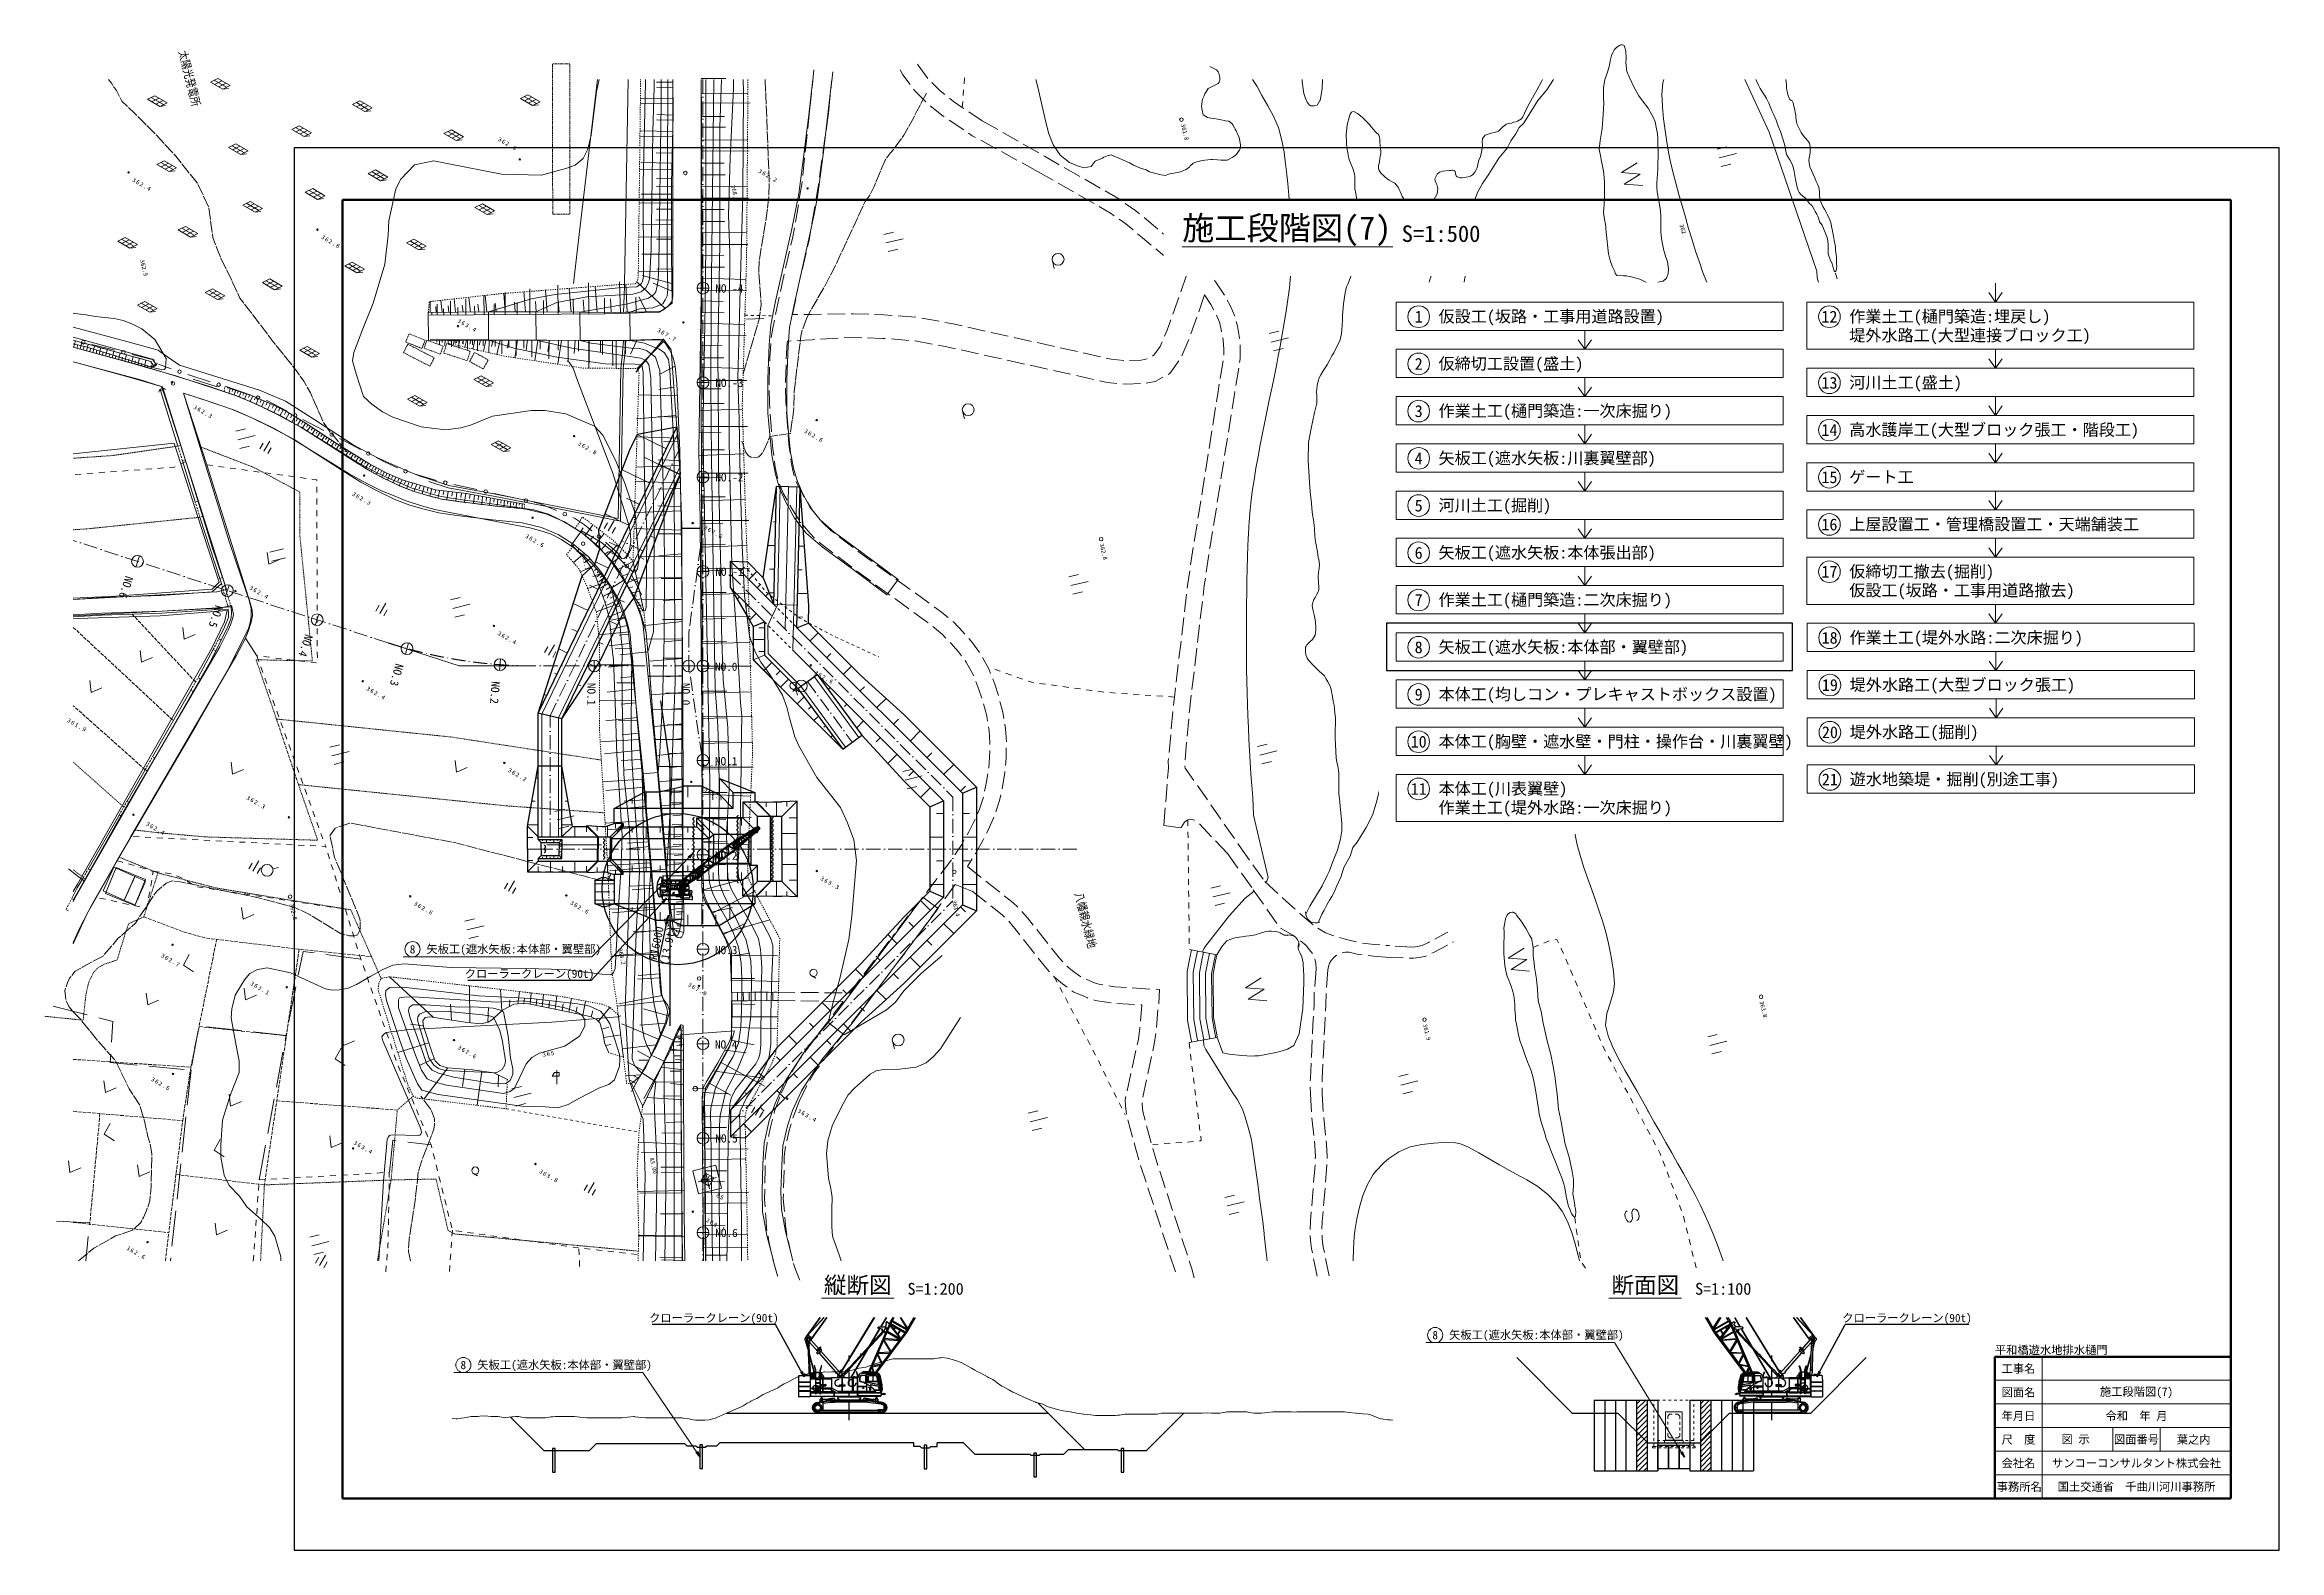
# Model space of a CAD drawing. Header units: millimetres. Extents: x -2078669 to -1085629, y -5987148 to 310365.
# Drawn here: x -1840977 to -1367638, y -2390452 to -2071635 of the extents above; entities that cross this region are included whole.
import ezdxf
from ezdxf.enums import TextEntityAlignment as Align

# ---------------------------------------------------------------- set-up
doc = ezdxf.new("R2010")
doc.units = ezdxf.units.MM
doc.header["$LTSCALE"] = 500
doc.header["$PDSIZE"] = 300
for name, pattern in [('52232', [1.25, 0.75, -0.5]), ('53003', [0.75, 0.5, -0.25]), ('55107', [1.25, 0.75, -0.5]), ('561019', [1, 0.5, -0.5]), ('56201', [2.5, 1.25, -1.25]), ('56301', [0.5, 0.25, -0.25]), ('56302', [2, 1.5, -0.5]), ('57103', [5.5, 5, -0.5]), ('CENTER', [6, 3, -1, 1, -1]), ('PHANTOM', [8, 3, -1, 1, -1, 1, -1]), ('SXF_一点短鎖線', [9.25, 6, -1.5, 0.25, -1.5]), ('SXF_一点鎖線', [18.5, 12, -1.5, 3.5, -1.5]), ('SXF_跳び破線', [12, 6, -6])]:
    doc.linetypes.add(name, pattern=pattern)
doc.layers.get('Defpoints').update_dxf_attribs({"color": 153})
for name, color, linetype, lineweight in [('1103000', 8, 'Continuous', 18), ('D-BGD', 7, 'Continuous', 13), ('D-BGD-数値図化', 7, 'Continuous', 13), ('D-BMK', 2, 'SXF_一点短鎖線', 13), ('D-BMK-HTXT', 7, 'Continuous', 13), ('D-BMK-HTXT-周囲堤', 7, 'Continuous', 13), ('D-BMK-OTRS', 7, 'Continuous', 13), ('D-BYP-STR1', 2, 'Continuous', 13), ('D-BYP-STR2', 6, 'Continuous', 25), ('D-BYP-STR4', 6, 'Continuous', 25), ('D-BYP-STR8', 5, 'Continuous', 25), ('D-BYP-STRA', 1, 'Continuous', 25), ('D-BYP-STRB', 5, 'Continuous', 25), ('D-BYP-STRC', 1, 'Continuous', 13), ('D-DOC', 7, 'Continuous', 13), ('D-STR-STR1', 2, 'Continuous', 13), ('D-STR-TXT', 7, 'Continuous', 13), ('D-TTL', 2, 'Continuous', 140), ('D-TTL-FRAM', 2, 'Continuous', 50), ('D-TTL-LINE', 7, 'Continuous', 13), ('D-TTL-TXT', 7, 'Continuous', 13), ('◆ワイプアウト', 4, 'Continuous', 13), ('●予備設計_LP横断', 7, 'Continuous', 13)]:
    doc.layers.add(name, color=color, linetype=linetype, lineweight=lineweight)
doc.layers.add('2', color=7, linetype='Continuous')
doc.layers.add('D-WORK2', color=11, linetype='Continuous', plot=False)
doc.styles.add('BIGFONT', font='txt', dxfattribs={"height": 0.2, "bigfont": 'BIGFONT'})
doc.styles.add('MS ゴシック', font='MS Gothic.ttf')
doc.styles.add('ＭＳ ゴシック', font='MS Gothic.ttf')
doc.linetypes.add('56111', pattern='A,1.25,[30,dgnlstyle-dm500.shx,S=0.004,R=0,X=0,Y=0],1.25', length=2.5)
doc.linetypes.add('56130', pattern='A,1,-0.375,[44,dgnlstyle-dm500.shx,S=0.0012,R=0,X=0,Y=0],-0.375', length=1.75)
doc.dimstyles.new('DIM-500-F', dxfattribs={"dimscale": 500, "dimtxt": 3.5, "dimasz": 2.5, "dimexe": 0, "dimexo": 2, "dimgap": 0.8, "dimtad": 1, "dimdec": 0, "dimzin": 0, "dimdsep": 46, "dimtxsty": 'MS ゴシック', "dimblk": 'OPEN', "dimcen": 0.1, "dimclrd": 256, "dimclre": 256, "dimclrt": 256, "dimaunit": 1, "dimadec": 4, "dimazin": 0, "dimtfac": 1, "dimtdec": 0, "dimtmove": 2, "dimatfit": 3, "dimldrblk": 'OPEN', "dimfxl": 1, "dimtolj": 1, "dimtzin": 0, "dimlwd": -1, "dimlwe": -1, "dimarcsym": 2})

msp = doc.modelspace()

# ---------------------------------------------------------------- texts
at = {"layer": 'D-BMK-HTXT', "color": 7, "style": 'ＭＳ ゴシック'}
for s, p in [('NO.-4', (-1698925.8, -2124113.5)), ('NO.-3', (-1698925.8, -2144113.5)), ('NO.-2', (-1698925.8, -2164113.5)), ('NO.-1', (-1698925.8, -2184113.5)), ('NO.5', (-1698925.8, -2304113.5)), ('NO.6', (-1698925.8, -2324113.5))]:
    msp.add_text(s, height=1750, rotation=360, dxfattribs=at).set_placement(p)
at = {"layer": 'D-BMK-HTXT', "style": 'MS ゴシック'}
for s, p in [('NO.0', (-1699004.8, -2204220.8, -354000)), ('NO.1  ', (-1699004.7, -2224220.8, -354000)), ('NO.2  ', (-1699004.9, -2244220.8, -723050)), ('NO.3  ', (-1699004.8, -2264220.8, -354000)), ('NO.4', (-1699004.8, -2284220.8, -354000))]:
    msp.add_text(s, height=1750, dxfattribs=at).set_placement(p)
at = {"layer": 'D-BMK-HTXT-周囲堤', "color": 7, "style": 'ＭＳ ゴシック'}
for s, rotation, p in [('NO.6', 251.997763, (-1823841.4, -2183997.8)), ('NO.5', 251.997763, (-1804820.5, -2190178.9)), ('NO.4', 251.997763, (-1785799.6, -2196360)), ('NO.3', 254.419593, (-1766625.7, -2202560.2)), ('NO.2', 265.878749, (-1746299.9, -2206393.6)), ('NO.1', 270.037602, (-1726050.1, -2206770.2)), ('NO.0', 270.037602, (-1706050.1, -2206770.2))]:
    msp.add_text(s, height=1750, rotation=rotation, dxfattribs=at).set_placement(p)
at = {"layer": 'D-BYP-STR8', "style": 'MS ゴシック'}
for p in [(-1738286.1, -2269761.7), (-1699239.1, -2342655, 708000), (-1446500.3, -2342655, 708000)]:
    msp.add_text('クローラークレーン(90t)', height=1750, dxfattribs=at).set_placement(p, align=Align.BOTTOM_CENTER)
at = {"layer": 'D-BYP-STRC', "style": 'MS ゴシック'}
for p in [(-1763058.9, -2263180.5), (-1546439.5, -2344874.5), (-1752298.7, -2351220.3)]:
    msp.add_text('8', height=1750, dxfattribs=at).set_placement(p, align=Align.MIDDLE_CENTER)
for p in [(-1760112.9, -2263144.7), (-1543493.4, -2344838.7), (-1749352.6, -2351184.5)]:
    msp.add_text('矢板工(遮水矢板:本体部・翼壁部)', height=1750, dxfattribs=at).set_placement(p, align=Align.MIDDLE_LEFT)
at = {"layer": 'D-TTL-TXT', "style": 'MS ゴシック'}
for s, height, p in [('縦断図', 3500, (-1668761.9, -2337086.4)), ('断面図', 3500, (-1501935.2, -2337086.4)), ('S=1:200', 2500, (-1652261.5, -2337086.4)), ('S=1:100', 2500, (-1485434.9, -2337086.4))]:
    msp.add_text(s, height=height, dxfattribs=at).set_placement(p, align=Align.BOTTOM_CENTER)
msp.add_text('平和橋遊水地排水樋門', height=1750, dxfattribs=at).set_placement((-1427887.6, -2349452.3), align=Align.BOTTOM_LEFT)
for s, p in [('工事名', (-1422887.6, -2351952.3)), ('図面名', (-1422887.6, -2356952.3)), ('施工段階図(7)', (-1397887.6, -2356952.3)), ('年月日', (-1422887.6, -2361952.3)), ('令和  年 月', (-1397887.6, -2361952.3)), ('尺\u3000度', (-1422887.6, -2366952.3)), ('図 示', (-1410788.6, -2366952.3)), ('図面番号', (-1397887.6, -2366952.3)), ('葉之内', (-1385788.6, -2366952.3)), ('会社名', (-1422887.6, -2371952.3)), ('サンコーコンサルタント株式会社', (-1397887.6, -2371952.3)), ('事務所名', (-1422727, -2376952.3)), ('国土交通省\u3000千曲川河川事務所', (-1397887.6, -2376952.3))]:
    msp.add_text(s, height=1750, dxfattribs=at).set_placement(p, align=Align.MIDDLE)
at = {"layer": 'Defpoints', "insert": (-1700952.2, -2224296.4, 0), "char_height": 350, "attachment_point": 4, "rotation": 0.770419, "style": 'ＭＳ ゴシック'}
msp.add_mtext('NO.1+1.076(摺り付け端部)', dxfattribs=at)

# ---------------------------------------------------------------- blocks, each defined once
blk = doc.blocks.new('M5219')
at = {"layer": 'D-BGD-数値図化', "linetype": 'Continuous', "lineweight": 15}
blk.add_arc((-0.43, 0, 0), 0.866, 299.9993, 60.0007, dxfattribs=at)
blk = doc.blocks.new('M6313')
at = {"layer": 'D-BGD', "flags": 128}
blk.add_lwpolyline([(-1.5, 1), (0, -1), (1.5, 1)], dxfattribs=at)
blk = doc.blocks.new('M2244_1')
at = {"layer": '1103000', "linetype": 'Continuous', "lineweight": 15}
blk.add_line((0, 0), (2.5, 0), dxfattribs=at)
blk.add_circle((2, 0), 0.5, dxfattribs=at)
blk = doc.blocks.new('M2242')
at = {"layer": '●予備設計_LP横断', "linetype": 'Continuous', "lineweight": 15}
for p, q in [((0, 0), (2, 0)), ((1.5, 0.75), (1.5, -0.75)), ((1.5, 0.75), (2, 0.75)), ((2, 0.75), (2, -0.75)), ((1.5, -0.75), (2, -0.75))]:
    blk.add_line(p, q, dxfattribs=at)
blk = doc.blocks.new('M6334')
at = {"layer": '●予備設計_LP横断', "linetype": 'Continuous', "lineweight": 9}
for p, q in [((-1, -1.25), (-1, 0.15)), ((0, -1.25), (0, 1.25)), ((1, -1.25), (1, 0.15))]:
    blk.add_line(p, q, dxfattribs=at)
blk = doc.blocks.new('M6331')
at = {"layer": '●予備設計_LP横断', "linetype": 'Continuous', "lineweight": 9}
blk.add_line((0, -0.75), (1, -0.75), dxfattribs=at)
blk.add_circle((0, 0), 0.75, dxfattribs=at)
blk = doc.blocks.new('M6216')
at = {"layer": 'D-BGD-数値図化', "linetype": 'Continuous', "lineweight": 15}
for p, q in [((-0.93, 0.61), (-0.97, -0.33)), ((0.75, -1.3), (-0.75, 1.3))]:
    blk.add_line(p, q, dxfattribs=at)
at = {"layer": 'D-BGD-数値図化', "linetype": 'Continuous', "lineweight": 15, "flags": 128}
for points in [[(0.33, 0.42), (-0.97, -0.33)], [(-0.93, 0.61), (-0.07, 1.11)], [(-0.07, 1.11), (0.33, 0.42)]]:
    blk.add_lwpolyline(points, dxfattribs=at)
blk = doc.blocks.new('M7312')
at = {"layer": '●予備設計_LP横断', "linetype": 'Continuous', "lineweight": 20}
blk.add_circle((0, 0), 0.15, dxfattribs=at)
blk = doc.blocks.new('M5255')
at = {"layer": '●予備設計_LP横断', "linetype": 'Continuous', "lineweight": 15}
for p, q in [((-1, -1), (-1, 1)), ((-1, 1), (1, 1)), ((-0.8, 0), (0.8, 0)), ((0, -0.8), (0, 0.8)), ((1, -1), (1, 1)), ((-1, -1), (1, -1))]:
    blk.add_line(p, q, dxfattribs=at)
blk = doc.blocks.new('M6217')
at = {"layer": 'D-BGD-数値図化', "linetype": 'Continuous', "lineweight": 9}
for p, q in [((-1.03, 0.7), (-2, -0.75)), ((-1.5, 0), (1.5, 0)), ((-1.03, 0.7), (1.97, 0.7)), ((-0.03, 0.7), (-1, -0.75)), ((0.97, 0.7), (0, -0.75)), ((1.97, 0.7), (1, -0.75)), ((1, -0.75), (2, 0)), ((-2, -0.75), (1, -0.75))]:
    blk.add_line(p, q, dxfattribs=at)
blk = doc.blocks.new('河川平面')
at = {"layer": 'D-BGD', "linetype": 'Continuous'}
for p, q in [((1603052, -2621071), (1599570, -2621088)), ((1603021, -2622196), (1599613, -2622154)), ((1609040, -2620326), (1614256, -2620302)), ((1632547, -2622198, 362762), (1632937, -2618469, 362756)), ((1636525, -2622609, 362762), (1636911, -2618878, 362756)), ((1664742, -2621413, 362676), (1664839, -2620167, 362687)), ((1603069, -2624552), (1596128, -2624588)), ((1603021, -2625624), (1596163, -2625541)), ((1609021, -2623364), (1618941, -2623442)), ((1609072, -2625488), (1619391, -2625434)), ((1632026, -2627171, 362770), (1632417, -2623442, 362764)), ((1636012, -2627582, 362770), (1636397, -2623852, 362764)), ((1664352, -2626398, 362630), (1664449, -2625151, 362641)), ((1664547, -2623906, 362653), (1664644, -2622659, 362664)), ((1603016, -2631488), (1596193, -2631338)), ((1603020, -2629094), (1599571, -2629052)), ((1603092, -2628025), (1599620, -2627945)), ((1609020, -2628323), (1613961, -2628363)), ((1609088, -2630596), (1614205, -2630584)), ((1632026, -2627171, 362770), (1631625, -2630898, 362885)), ((1636012, -2627582, 362770), (1635492, -2631294, 362884)), ((1661548, -2629105, 362591), (1664660, -2631189, 362767)), ((1665751, -2627335, 362709), (1668599, -2629243, 362870)), ((1668599, -2629243, 362870), (1671855, -2631103, 362880)), ((1672940, -2631723, 362883), (1676196, -2633584, 362893)), ((1603020, -2632565), (1596079, -2632480)), ((1603019, -2636077), (1599528, -2636034)), ((1602939, -2634893), (1599588, -2634824)), ((1609019, -2633283), (1618862, -2633361)), ((1609108, -2635659), (1619224, -2635638)), ((1631492, -2632140, 362924), (1631091, -2635867, 363039)), ((1635319, -2632531, 362922), (1634799, -2636244, 363036)), ((1665697, -2631884, 362826), (1666480, -2632408, 362870)), ((1667159, -2632779, 362872), (1666480, -2632408, 362870)), ((1671546, -2635177, 362885), (1668255, -2633378, 362875)), ((1675933, -2637574, 362897), (1672643, -2635776, 362888)), ((1677282, -2634204, 362896), (1680538, -2636064, 362906)), ((1824238, -2635273), (1826278, -2634775)), ((1824681, -2637094), (1828324, -2636205)), ((1603019, -2639589), (1595993, -2639504)), ((1602861, -2638239), (1596275, -2638098)), ((1609019, -2638205), (1613921, -2638244)), ((1609116, -2640681), (1614134, -2640659)), ((1630959, -2637109, 363077), (1630558, -2640836, 363193)), ((1634626, -2637481, 363074), (1634106, -2641193, 363187)), ((1680321, -2639972, 362910), (1677031, -2638174, 362900)), ((1680321, -2639972, 362910), (1683578, -2641829, 362813)), ((1685964, -2639160, 362788), (1689221, -2641018, 362694)), ((1825125, -2638916), (1827165, -2638419)), ((1602759, -2644778), (1596345, -2644759)), ((1603018, -2643144), (1599484, -2643101)), ((1602785, -2641541), (1599551, -2641469)), ((1609018, -2643126), (1618784, -2643203)), ((1609123, -2645645), (1619061, -2645613)), ((1684663, -2642448, 362781), (1687920, -2644305, 362684)), ((1689005, -2644925, 362651), (1692261, -2646782, 362554)), ((1690306, -2641638, 362662), (1693563, -2643495, 362568)), ((1603018, -2646699), (1595907, -2646613)), ((1603017, -2650298), (1599440, -2650254)), ((1602760, -2647986), (1599566, -2647984)), ((1609017, -2648009), (1613881, -2648048)), ((1609142, -2650569), (1614066, -2650551)), ((1629632, -2647014, 363289), (1629010, -2650712, 363322)), ((1633123, -2647364, 363287), (1632499, -2651061, 363319)), ((1603017, -2653896), (1595820, -2653808)), ((1602750, -2651174), (1596417, -2651156)), ((1602740, -2654341), (1599596, -2654333)), ((1609016, -2652892), (1618707, -2652969)), ((1609154, -2655444), (1618903, -2655419)), ((1647749, -2653295), (1649789, -2652800)), ((1648191, -2655116), (1651835, -2654231)), ((1706703, -2652972, 362376), (1709582, -2655375, 362431)), ((1602732, -2657485), (1596480, -2657467)), ((1603016, -2657538), (1599396, -2657494)), ((1609016, -2657737), (1613819, -2657827)), ((1627767, -2656832, 363308), (1626894, -2660480, 363257)), ((1631277, -2657187, 363313), (1630406, -2660834, 363262)), ((1648633, -2656939), (1650674, -2656443)), ((1683437, -2658881), (1683830, -2660500)), ((1705318, -2656377, 362393), (1708198, -2658777, 362448)), ((1761922, -2667453), (1765796, -2655569)), ((1765215, -2657353), (1765796, -2655569)), ((1572784, -2670237), (1572732, -2664809)), ((1578754, -2670185), (1578695, -2664026)), ((1581500, -2669787), (1581114, -2664740)), ((1585257, -2670128), (1585203, -2663580)), ((1587026, -2669829), (1586604, -2664319)), ((1591932, -2670055), (1591720, -2663359)), ((1593376, -2669794), (1593103, -2663880)), ((1601440, -2668991), (1595444, -2663359)), ((1603015, -2661180), (1595731, -2661091)), ((1602822, -2663731), (1596530, -2661994)), ((1603015, -2665377), (1598908, -2663655)), ((1602770, -2660610), (1599649, -2660661)), ((1609015, -2662582), (1618537, -2662866)), ((1609169, -2660274), (1613999, -2660259)), ((1626604, -2661695, 363240), (1625831, -2665365, 363262)), ((1711867, -2661946, 362460), (1710621, -2665482, 362484)), ((1849686, -2662713, 360164), (1849324, -2661518, 360120)), ((1850410, -2665105, 360252), (1850048, -2663909, 360208)), ((1551642, -2669828), (1551618, -2667523)), ((1552917, -2669815), (1552840, -2668605)), ((1553157, -2670409), (1553130, -2668109)), ((1554191, -2669801), (1553909, -2667268)), ((1554502, -2670397), (1554490, -2669053)), ((1555607, -2669787), (1555458, -2668450)), ((1555949, -2670387), (1555931, -2667470)), ((1557023, -2669772), (1556710, -2666957)), ((1557527, -2670372), (1557520, -2668799)), ((1558596, -2669755), (1558431, -2668270)), ((1559230, -2670358), (1559204, -2666952)), ((1560169, -2669739), (1559822, -2666611)), ((1561072, -2670345), (1561058, -2668503)), ((1561917, -2669721), (1561734, -2668070)), ((1563067, -2670326), (1563030, -2666337)), ((1563666, -2669703), (1563280, -2666227)), ((1565223, -2670308), (1565204, -2668152)), ((1565611, -2669682), (1565440, -2667853)), ((1567556, -2669680), (1567259, -2665801)), ((1567553, -2670287), (1567510, -2665625)), ((1569679, -2669696), (1569524, -2667668)), ((1570067, -2670267), (1570044, -2667739)), ((1571802, -2669713), (1571478, -2665478)), ((1574121, -2669730), (1573951, -2667516)), ((1575670, -2670212), (1575645, -2667325)), ((1576439, -2669748), (1576085, -2665125)), ((1578970, -2669768), (1578785, -2667350)), ((1581985, -2670162), (1581954, -2666926)), ((1584263, -2669808), (1584061, -2667169)), ((1588583, -2670102), (1588551, -2666785)), ((1589982, -2669852), (1589808, -2666964)), ((1595280, -2669949), (1595179, -2666593)), ((1597488, -2669684), (1595841, -2666506)), ((1608555, -2699081), (1609014, -2666342)), ((1609000, -2667342), (1613684, -2667482)), ((1609141, -2665079), (1618744, -2665167)), ((1625575, -2666588, 363270), (1624801, -2670257, 363292)), ((1629075, -2666940, 363269), (1628375, -2670264, 363290)), ((1710205, -2666662, 362492), (1708959, -2670198, 362517)), ((1715669, -2666127, 362690), (1714432, -2669666, 362633)), ((1851134, -2667496, 360340), (1850772, -2666300, 360296)), ((1851857, -2669887, 360428), (1851495, -2668691, 360384)), ((1551245, -2669832), (1551307, -2675831)), ((1588699, -2670100, 367630), (1551508, -2670429, 363610)), ((1552010, -2670418), (1551995, -2669902)), ((1608933, -2672102), (1618253, -2672379)), ((1609091, -2669860), (1613886, -2669906)), ((1618649, -2671264, 362327), (1622347, -2671092, 362925)), ((1629550, -2670255, 363311), (1628375, -2670264, 363290)), ((1639548, -2670148, 363336), (1635798, -2670193, 363348)), ((1654523, -2670850, 363282), (1650785, -2670545, 363297)), ((1659446, -2671707, 363223), (1655759, -2671028, 363270)), ((1669226, -2673783, 363040), (1665565, -2672969, 363117)), ((1674105, -2674868, 362937), (1670446, -2674054, 363014)), ((1714020, -2670847, 362614), (1712782, -2674386, 362557)), ((1729368, -2674281), (1731408, -2673786)), ((1781308, -2671772), (1783348, -2671276)), ((1781750, -2673593), (1785394, -2672707)), ((1852581, -2672278, 360516), (1852219, -2671083, 360472)), ((1853305, -2674670, 360604), (1852943, -2673475, 360560)), ((1476104, -2677227), (1476484, -2675839)), ((1476804, -2677388), (1476989, -2676711)), ((1477502, -2677558), (1477868, -2676218)), ((1478173, -2677744), (1478357, -2677073)), ((1478844, -2677930), (1479212, -2676586)), ((1479518, -2678116), (1479702, -2677443)), ((1484847, -2677818, 362017), (1479998, -2676597, 362009)), ((1480191, -2678302), (1480559, -2676955)), ((1480866, -2678489), (1481050, -2677814)), ((1481541, -2678675), (1481910, -2677324)), ((1482218, -2678863), (1482403, -2678186)), ((1482894, -2679050), (1483265, -2677695)), ((1483573, -2679237), (1483759, -2678559)), ((1484252, -2679425), (1484624, -2678067)), ((1484932, -2679613), (1485118, -2678933)), ((1485613, -2679801), (1485986, -2678439)), ((1486978, -2680179), (1487351, -2678813)), ((1493332, -2679955, 362030), (1488483, -2678734, 362022)), ((1551648, -2675562, 363530), (1588753, -2675806, 367630)), ((1553059, -2675577), (1553063, -2676110)), ((1553601, -2675577), (1553588, -2676723)), ((1554174, -2675584), (1554165, -2676201)), ((1554783, -2675588), (1554773, -2676909)), ((1555450, -2675591), (1555444, -2676303)), ((1556096, -2675781), (1556071, -2676082)), ((1556153, -2675591), (1556149, -2677123)), ((1556696, -2675775), (1556504, -2676617)), ((1556919, -2675604), (1556911, -2676419)), ((1557296, -2675769), (1557185, -2676258)), ((1557896, -2675763), (1557643, -2676876)), ((1557738, -2675603), (1557730, -2677363)), ((1558606, -2675756), (1558461, -2676392)), ((1558620, -2675614), (1558619, -2676559)), ((1559315, -2675748), (1558989, -2677182)), ((1559565, -2675615), (1559550, -2677648)), ((1560221, -2675739), (1560035, -2676558)), ((1560586, -2675625), (1560581, -2676717)), ((1561127, -2675730), (1560708, -2677573)), ((1561679, -2675630), (1561659, -2677972)), ((1562292, -2675717), (1562052, -2676771)), ((1562852, -2675635), (1562842, -2676898)), ((1563456, -2675705), (1562917, -2678076)), ((1564115, -2675646), (1564094, -2678310)), ((1564953, -2675690), (1564645, -2677044)), ((1565436, -2675656), (1565431, -2677049)), ((1566450, -2675674), (1565757, -2678722)), ((1566837, -2675665), (1566815, -2678594)), ((1568295, -2675686), (1567981, -2677381)), ((1568306, -2675679), (1568297, -2677220)), ((1570140, -2675700), (1569577, -2679427)), ((1569846, -2675688), (1569825, -2678917)), ((1571468, -2675697), (1571450, -2677394)), ((1572292, -2675716), (1571988, -2677731)), ((1573169, -2675706), (1573145, -2679280)), ((1574444, -2675733), (1573790, -2680064)), ((1574952, -2675716), (1574946, -2677593)), ((1576945, -2675752), (1576592, -2678093)), ((1576828, -2675722), (1576805, -2679676)), ((1579446, -2675771), (1578686, -2680804)), ((1578803, -2675738), (1578785, -2677816)), ((1580872, -2675751), (1580847, -2680108)), ((1582352, -2675793), (1582153, -2678505)), ((1583052, -2675770), (1583032, -2678053)), ((1585258, -2675816), (1585220, -2681629)), ((1585327, -2675786), (1585304, -2680582)), ((1587732, -2675796), (1587719, -2678326)), ((1588165, -2675838), (1588146, -2678742)), ((1590250, -2675790), (1590312, -2681120)), ((1591071, -2675857), (1591033, -2681667)), ((1592923, -2675734), (1593013, -2678589)), ((1595408, -2675742), (1594065, -2678641)), ((1595202, -2682465), (1601078, -2675474)), ((1601052, -2676004), (1595509, -2681697)), ((1608868, -2676762), (1613491, -2676900)), ((1609119, -2714860, 368280), (1609038, -2675632, 368370)), ((1609047, -2674633), (1618596, -2674736)), ((1628109, -2675860, 363306), (1627335, -2675906, 363310)), ((1638093, -2675295, 363312), (1634348, -2675497, 363290)), ((1653067, -2675747, 363286), (1649330, -2675447, 363302)), ((1667783, -2678588, 363050), (1664123, -2677774, 363126)), ((1672663, -2679672, 362948), (1669004, -2678859, 363025)), ((1678985, -2675954, 362835), (1675325, -2675139, 362912)), ((1683865, -2677039, 362733), (1680205, -2676225, 362809)), ((1688745, -2678124, 362630), (1685085, -2677310, 362707)), ((1693624, -2679209, 362528), (1689964, -2678395, 362605)), ((1712361, -2675562, 362539), (1710866, -2679001, 362496)), ((1729810, -2676103), (1733454, -2675217)), ((1730252, -2677926), (1732293, -2677430)), ((1782192, -2675416), (1784233, -2674920)), ((1486295, -2679990), (1486482, -2679308)), ((1487662, -2680368), (1487849, -2679684)), ((1488346, -2680557), (1488721, -2679188)), ((1489036, -2680748), (1489223, -2680064)), ((1489723, -2680945), (1490101, -2679565)), ((1490412, -2681144), (1490579, -2680575)), ((1491100, -2681344), (1491418, -2679926)), ((1491677, -2681510), (1491930, -2681149)), ((1493524, -2680815), (1493010, -2681125)), ((1496781, -2681757, 363489), (1494084, -2680814, 363360)), ((1505074, -2684538, 363631), (1500326, -2682970, 363599)), ((1603569, -2681205), (1600274, -2682884)), ((1608803, -2681422), (1617976, -2681696)), ((1609042, -2679417), (1613831, -2679413)), ((1677543, -2680757, 362846), (1673883, -2679943, 362923)), ((1682423, -2681841, 362745), (1678763, -2681028, 362821)), ((1687302, -2682925, 362643), (1683643, -2682112, 362719)), ((1692182, -2684009, 362541), (1688523, -2683196, 362618)), ((1719612, -2680100, 363216), (1718993, -2683797, 363298)), ((1722904, -2681637, 363242), (1722285, -2685334, 363321)), ((1495105, -2686154), (1494532, -2686332)), ((1494532, -2686332), (1498209, -2698132)), ((1513382, -2687281, 363686), (1508635, -2685714, 363654)), ((1508783, -2685608), (1508690, -2685887)), ((1509350, -2685805), (1508978, -2686921)), ((1509917, -2686002), (1509732, -2686556)), ((1510484, -2686198), (1510116, -2687301)), ((1511051, -2686395), (1510842, -2686946)), ((1511618, -2686592), (1511151, -2687694)), ((1512220, -2686801), (1511979, -2687372)), ((1512823, -2687010), (1512324, -2688190)), ((1513449, -2687228), (1513187, -2687848)), ((1514059, -2687485), (1513543, -2688706)), ((1514667, -2687751), (1514410, -2688357)), ((1515274, -2688016), (1514763, -2689222)), ((1515896, -2688287), (1515617, -2688893)), ((1516518, -2688559), (1515912, -2689776)), ((1604024, -2687513), (1595743, -2687246)), ((1603271, -2685685), (1600055, -2686143)), ((1608738, -2686010), (1613307, -2686009)), ((1609053, -2684233), (1618695, -2684216)), ((1517172, -2688844), (1516861, -2689469)), ((1517827, -2689130), (1517189, -2690411)), ((1518505, -2689426), (1518175, -2690089)), ((1519173, -2689746), (1518513, -2691071)), ((1519829, -2690088), (1519491, -2690742)), ((1520485, -2690430), (1519792, -2691722)), ((1521135, -2690769), (1520781, -2691428)), ((1521763, -2691147), (1521083, -2692414)), ((1522376, -2691522), (1522046, -2692138)), ((1522990, -2691897), (1522348, -2693093)), ((1523569, -2692252), (1523257, -2692833)), ((1524147, -2692606), (1523542, -2693734)), ((1524694, -2692940), (1524377, -2693482)), ((1525238, -2693276), (1524579, -2694315)), ((1529124, -2694802, 364344), (1524696, -2692490, 364112)), ((1603717, -2691651), (1595322, -2692350)), ((1604227, -2691973), (1599914, -2691834)), ((1608674, -2690597), (1617776, -2690321)), ((1609067, -2689086), (1613914, -2689081)), ((1664398, -2690718), (1664791, -2692337)), ((1717991, -2689965, 363311), (1717406, -2693668, 363257)), ((1721295, -2691504, 363297), (1720710, -2695208, 363243)), ((1821172, -2690819), (1823213, -2690322)), ((1821616, -2692640), (1825259, -2691753)), ((1510470, -2694967), (1512510, -2694470)), ((1510913, -2696789), (1514557, -2695900)), ((1525755, -2693610), (1525426, -2694128)), ((1526271, -2693945), (1525618, -2694975)), ((1526783, -2694277), (1526458, -2694789)), ((1527294, -2694609), (1526647, -2695628)), ((1527801, -2694937), (1527479, -2695445)), ((1528308, -2695266), (1527666, -2696276)), ((1528811, -2695592), (1528492, -2696095)), ((1529315, -2695919), (1528679, -2696919)), ((1529818, -2696245), (1529500, -2696743)), ((1530322, -2696571), (1529685, -2697561)), ((1530825, -2696898), (1530507, -2697392)), ((1531328, -2697224), (1530695, -2698210)), ((1531832, -2697551), (1531516, -2698042)), ((1532337, -2697874), (1531704, -2698859)), ((1604431, -2696433), (1595456, -2696143)), ((1604119, -2697072), (1601078, -2697205)), ((1608607, -2695345), (1613272, -2695203)), ((1609078, -2693983), (1618850, -2693959)), ((1717212, -2694903, 363239), (1716626, -2698606, 363186)), ((1720516, -2696443, 363225), (1719932, -2700146, 363171)), ((1822059, -2694463), (1824099, -2693966)), ((1499875, -2701421, 363000), (1498753, -2701961, 362886)), ((1499174, -2701238), (1501873, -2709938)), ((1504301, -2702108, 363020), (1505539, -2702276, 362998)), ((1506778, -2702444, 362976), (1508016, -2702612, 362955)), ((1511357, -2698611), (1513398, -2698114)), ((1532847, -2698191), (1532528, -2698687)), ((1533356, -2698508), (1532713, -2699508)), ((1533869, -2698827), (1533545, -2699331)), ((1534382, -2699145), (1533729, -2700161)), ((1534902, -2699469), (1534573, -2699981)), ((1535423, -2699793), (1534760, -2700824)), ((1535949, -2700120), (1535618, -2700640)), ((1536475, -2700447), (1535815, -2701496)), ((1537001, -2700775), (1536670, -2701302)), ((1537524, -2701108), (1536864, -2702156)), ((1538047, -2701441), (1537717, -2701964)), ((1538569, -2701774), (1537912, -2702817)), ((1539129, -2702081), (1538815, -2702618)), ((1539693, -2702380), (1539084, -2703503)), ((1540262, -2702681), (1539955, -2703246)), ((1604504, -2702242), (1595229, -2702585)), ((1604591, -2701182), (1599928, -2701034)), ((1608573, -2700092), (1618064, -2699804)), ((1609088, -2698902), (1614007, -2698892)), ((1716431, -2699841, 363168), (1715846, -2703546, 363114)), ((1719737, -2701380, 363154), (1719152, -2705085, 363100)), ((1477709, -2704055, 362789), (1476463, -2704146, 362791)), ((1480203, -2703871, 362784), (1478956, -2703963, 362786)), ((1482696, -2703687, 362779), (1481449, -2703779, 362781)), ((1485189, -2703504, 362774), (1483943, -2703595, 362776)), ((1487683, -2703321, 362769), (1486436, -2703412, 362772)), ((1490176, -2703137, 362764), (1488930, -2703229, 362767)), ((1492669, -2702954, 362759), (1491423, -2703046, 362762)), ((1495163, -2702770, 362754), (1493916, -2702862, 362757)), ((1509255, -2702780, 362933), (1510493, -2702948, 362911)), ((1511732, -2703116, 362889), (1512970, -2703285, 362868)), ((1514209, -2703452, 362846), (1515447, -2703621, 362824)), ((1516686, -2703789, 362802), (1517924, -2703957, 362781)), ((1519163, -2704125, 362759), (1520401, -2704293, 362737)), ((1521640, -2704461, 362715), (1522878, -2704629, 362693)), ((1524116, -2704796, 362672), (1525355, -2704965, 362650)), ((1527631, -2706730, 362608), (1527634, -2707980, 362607)), ((1540829, -2702985), (1540215, -2704116)), ((1541393, -2703294), (1541087, -2703859)), ((1541958, -2703603), (1541347, -2704730)), ((1542529, -2703910), (1542251, -2704455)), ((1543129, -2704157), (1542571, -2705330)), ((1543761, -2704417), (1543475, -2705020)), ((1544394, -2704677), (1543805, -2705916)), ((1545063, -2704952), (1544760, -2705589)), ((1545731, -2705227), (1545109, -2706536)), ((1546463, -2705474), (1546171, -2706154)), ((1547203, -2705701), (1546643, -2707150)), ((1547998, -2705945), (1547708, -2706697)), ((1548794, -2706189), (1548191, -2707749)), ((1553015, -2705439, 364412), (1548220, -2704023, 364444)), ((1549595, -2706427), (1549328, -2707217)), ((1550397, -2706665), (1549928, -2708265)), ((1551196, -2706902), (1550979, -2707701)), ((1551995, -2707139), (1551596, -2708733)), ((1552816, -2707374), (1552625, -2708125)), ((1553663, -2707482), (1553246, -2709147)), ((1561551, -2707350, 364210), (1556671, -2706268, 364328)), ((1604676, -2705934), (1595150, -2705626)), ((1604682, -2707108), (1599934, -2707262)), ((1608658, -2704899), (1613434, -2704754)), ((1609100, -2703857), (1619019, -2703838)), ((1715651, -2704780, 363096), (1715066, -2708484, 363042)), ((1718957, -2706319, 363082), (1718372, -2710023, 363028)), ((1527639, -2709231, 362605), (1527643, -2710480, 362603)), ((1527646, -2711730, 362602), (1527651, -2712981, 362600)), ((1554568, -2707598), (1554397, -2708465)), ((1555472, -2707713), (1555206, -2709519)), ((1556395, -2707831), (1556261, -2708743)), ((1557318, -2707949), (1557047, -2709791)), ((1558245, -2708067), (1558120, -2708991)), ((1559171, -2708185), (1558945, -2710039)), ((1560091, -2708342), (1559980, -2709249)), ((1561010, -2708507), (1560795, -2710265)), ((1561881, -2708663), (1561777, -2709518)), ((1562753, -2708820), (1562550, -2710479)), ((1563576, -2708967), (1563477, -2709774)), ((1564398, -2709114), (1564207, -2710681)), ((1565175, -2709254), (1565093, -2710012)), ((1570091, -2709243, 364003), (1565211, -2708162, 364121)), ((1565952, -2709393), (1565814, -2710859)), ((1566677, -2709523), (1566610, -2710225)), ((1567401, -2709653), (1567274, -2710996)), ((1568065, -2709772), (1568005, -2710415)), ((1568729, -2709891), (1568613, -2711122)), ((1569338, -2710000), (1569283, -2710590)), ((1569947, -2710109), (1569841, -2711238)), ((1570538, -2710215), (1570517, -2710675)), ((1571128, -2710321), (1571127, -2711359)), ((1604828, -2711852), (1595147, -2712158)), ((1604766, -2710930), (1599873, -2710773)), ((1608744, -2709707), (1618356, -2709415)), ((1609110, -2708857), (1614101, -2708843)), ((1502885, -2713201), (1507099, -2726183)), ((1527654, -2714231, 362598), (1527658, -2715481, 362597)), ((1527663, -2716730, 362595), (1527666, -2717980, 362594)), ((1583457, -2716288), (1584067, -2715447)), ((1584493, -2717063), (1586102, -2714802)), ((1586719, -2718918), (1588476, -2716614)), ((1604836, -2715927), (1594828, -2715604)), ((1604927, -2716695), (1600106, -2716715)), ((1608824, -2714624), (1613667, -2714463)), ((1609118, -2713879), (1619176, -2713859)), ((1714074, -2714653, 363030), (1713455, -2718350, 363128)), ((1517644, -2720560), (1520559, -2719852)), ((1527670, -2719230, 362592), (1527674, -2720481, 362590)), ((1584317, -2720821), (1581973, -2722778)), ((1583228, -2719915), (1582734, -2720508)), ((1585606, -2717990), (1586250, -2717209)), ((1587893, -2720105), (1588874, -2718988)), ((1588963, -2721395), (1591336, -2719026)), ((1604956, -2721522), (1595711, -2721571)), ((1604881, -2720933), (1600093, -2721351)), ((1608869, -2719542), (1618699, -2719188)), ((1609137, -2718942), (1614205, -2718914)), ((1637963, -2721512, 363220), (1640951, -2723777, 363276)), ((1638256, -2717335, 363183), (1641243, -2719601, 363241)), ((1713257, -2719584, 363131), (1712708, -2723289, 362961)), ((1716568, -2721122, 363085), (1716020, -2724828, 362912)), ((1507667, -2725989), (1507099, -2726183)), ((1507099, -2726183), (1507412, -2727256)), ((1518116, -2722504), (1521031, -2721796)), ((1527678, -2721730, 362589), (1527682, -2722980, 362587)), ((1527685, -2724230, 362586), (1527689, -2725481, 362584)), ((1586661, -2723318), (1583452, -2724786)), ((1585563, -2721996), (1584253, -2722840)), ((1587989, -2724992), (1586078, -2725788)), ((1586493, -2723643), (1586362, -2723729)), ((1586924, -2724156), (1586471, -2724484)), ((1587780, -2725156), (1586969, -2725843)), ((1587340, -2724637), (1586982, -2724939)), ((1588462, -2726055), (1587348, -2726891)), ((1588091, -2725577), (1587618, -2725939)), ((1590147, -2722831), (1591509, -2721848)), ((1591194, -2724370), (1594605, -2722539)), ((1592149, -2725774), (1593543, -2725208)), ((1593050, -2727210), (1595409, -2726226)), ((1596429, -2729654, 364710), (1594244, -2725162, 364496)), ((1604926, -2725940), (1595378, -2726080)), ((1604979, -2726137), (1600547, -2726162)), ((1608914, -2724597), (1613897, -2724418)), ((1609164, -2724033), (1619345, -2723979)), ((1646252, -2723338, 363306), (1649284, -2725544, 363316)), ((1650295, -2726278, 363319), (1653329, -2728484, 363329)), ((1686901, -2725847), (1688941, -2725352)), ((1507412, -2727256), (1505478, -2728971)), ((1527693, -2726731, 362582), (1527697, -2727980, 362581)), ((1527701, -2729230, 362579), (1527705, -2730480, 362577)), ((1555969, -2730692), (1558009, -2730197)), ((1589192, -2726760), (1585009, -2728290)), ((1589342, -2727253), (1587803, -2728145)), ((1588878, -2726617), (1588236, -2727090)), ((1590622, -2729005), (1588238, -2729891)), ((1590275, -2728862), (1588449, -2729912)), ((1589786, -2728027), (1588956, -2728507)), ((1591286, -2730816), (1589042, -2731810)), ((1590800, -2729775), (1589803, -2730344)), ((1593635, -2728230), (1594570, -2727901)), ((1594220, -2729249), (1595985, -2728864)), ((1594633, -2729994), (1595385, -2729838)), ((1594999, -2730765), (1596336, -2730473)), ((1605003, -2730569), (1596476, -2730615)), ((1604968, -2730619), (1600985, -2730850)), ((1608959, -2729652), (1619062, -2729288)), ((1609198, -2729151), (1614311, -2729125)), ((1645988, -2727477, 363312), (1649021, -2729682, 363322)), ((1650032, -2730417, 363325), (1653066, -2732622, 363335)), ((1654340, -2729219, 363333), (1657373, -2731424, 363342)), ((1687343, -2727669), (1690987, -2726783)), ((1687785, -2729492), (1689826, -2728996)), ((1711861, -2729476, 362814), (1711422, -2733201, 362870)), ((1715205, -2731021, 362831), (1714767, -2734745, 362887)), ((1527708, -2731731, 362576), (1527713, -2732980, 362574)), ((1527717, -2734230, 362573), (1527720, -2735480, 362571)), ((1556411, -2732514), (1560055, -2731628)), ((1556854, -2734337), (1558894, -2733841)), ((1591947, -2731316), (1586805, -2733197)), ((1592292, -2733159), (1589610, -2734212)), ((1593026, -2734342), (1589989, -2735005)), ((1591785, -2731933), (1590562, -2732476)), ((1592818, -2734511), (1591241, -2735127)), ((1595285, -2731369), (1595880, -2731239)), ((1595572, -2731973), (1596613, -2731746)), ((1595829, -2732515), (1596248, -2732459)), ((1605007, -2735298), (1597220, -2736134)), ((1605020, -2734835), (1600843, -2734856)), ((1609004, -2734802), (1614102, -2734645)), ((1609217, -2734294), (1619515, -2734239)), ((1654077, -2733357, 363339), (1657110, -2735560, 363349)), ((1711276, -2734442, 362888), (1710837, -2738166, 362944)), ((1512507, -2738821, 362960), (1514902, -2742539, 362630)), ((1527725, -2736731, 362569), (1527729, -2737980, 362568)), ((1527732, -2739230, 362566), (1527736, -2740480, 362565)), ((1593869, -2737442), (1587335, -2738063)), ((1593868, -2739947), (1589568, -2740405)), ((1593325, -2736117), (1589708, -2737072)), ((1593658, -2737946), (1591656, -2738157)), ((1593986, -2737930), (1594098, -2739006)), ((1605041, -2739011), (1596998, -2738978)), ((1605038, -2739214), (1601310, -2739556)), ((1609044, -2739952), (1619341, -2739687)), ((1609239, -2739474), (1614416, -2739497)), ((1710691, -2739407, 362963), (1710252, -2743130, 363018)), ((1714620, -2735986, 362906), (1714182, -2739710, 362962)), ((1838067, -2738260), (1838461, -2739880)), ((1505695, -2741214), (1502466, -2747159)), ((1515156, -2742569, 362629), (1514902, -2742539, 362630)), ((1514902, -2742539, 362630), (1515327, -2743714, 362658)), ((1515752, -2744890, 362685), (1516178, -2746065, 362713)), ((1517638, -2742862, 362615), (1516397, -2742716, 362622)), ((1520121, -2743154, 362602), (1518880, -2743008, 362608)), ((1522605, -2743447, 362588), (1521363, -2743300, 362595)), ((1525087, -2743739, 362574), (1523846, -2743593, 362581)), ((1527570, -2744031, 362561), (1526329, -2743885, 362568)), ((1527740, -2741731, 362563), (1527744, -2742981, 362561)), ((1594591, -2744446), (1587508, -2744429)), ((1594343, -2744419), (1589358, -2744944)), ((1594284, -2740937), (1590826, -2741095)), ((1594106, -2742102), (1591785, -2742348)), ((1605069, -2743130), (1597942, -2743664)), ((1605022, -2743037), (1601216, -2743017)), ((1609086, -2745195), (1614281, -2745062)), ((1609217, -2744710), (1619688, -2744754)), ((1672394, -2745773, 363478), (1671218, -2745349, 363449)), ((1710106, -2744372, 363037), (1709666, -2748096, 363093)), ((1714036, -2740951, 362980), (1713597, -2744675, 363037)), ((1500948, -2749814), (1492827, -2763953)), ((1516603, -2747240, 362741), (1517028, -2748415, 362768)), ((1517453, -2749590, 362796), (1517878, -2750766, 362824)), ((1594898, -2749594), (1589124, -2750208)), ((1594876, -2748250), (1591188, -2748241)), ((1594606, -2746911), (1591929, -2747195)), ((1605011, -2746849), (1597774, -2746818)), ((1605097, -2746703), (1601653, -2746961)), ((1609201, -2749995), (1614481, -2750019)), ((1629040, -2749220), (1629433, -2750839)), ((1674745, -2746622, 363535), (1673569, -2746197, 363507)), ((1677096, -2747469, 363593), (1675920, -2747046, 363564)), ((1681948, -2748555, 363625), (1680710, -2748389, 363631)), ((1684426, -2748887, 363613), (1683186, -2748721, 363619)), ((1686903, -2749220, 363600), (1685665, -2749053, 363607)), ((1689381, -2749552, 363588), (1688143, -2749385, 363594)), ((1691860, -2749884, 363576), (1690620, -2749718, 363582)), ((1694337, -2750217, 363563), (1693098, -2750051, 363569)), ((1713451, -2745916, 363055), (1713013, -2749640, 363112)), ((1518303, -2751941, 362851), (1518729, -2753115, 362879)), ((1519154, -2754290, 362907), (1519580, -2755466, 362934)), ((1595161, -2752054), (1587490, -2752035)), ((1595201, -2752478), (1592095, -2752804)), ((1604982, -2753902), (1598471, -2753873)), ((1605126, -2750277), (1598475, -2750775)), ((1604994, -2750472), (1601559, -2750447)), ((1605152, -2753611), (1601951, -2753881)), ((1609127, -2750438), (1619610, -2750169)), ((1696826, -2750427, 363506), (1695580, -2750343, 363542)), ((1699320, -2750594, 363433), (1698073, -2750511, 363469)), ((1701813, -2750762, 363359), (1700566, -2750678, 363396)), ((1704306, -2750930, 363286), (1703059, -2750845, 363323)), ((1706800, -2751097, 363213), (1705552, -2751013, 363250)), ((1709293, -2751264, 363140), (1708045, -2751181, 363177)), ((1708952, -2754304, 363161), (1708614, -2758035, 363015)), ((1482074, -2783840), (1498711, -2754931)), ((1502270, -2756966), (1485381, -2785713)), ((1520004, -2756641, 362962), (1520429, -2757816, 362990)), ((1520854, -2758991, 363017), (1521280, -2760167, 363045)), ((1595527, -2755584), (1588847, -2756289)), ((1595485, -2756146), (1591545, -2756262)), ((1595879, -2758924), (1592291, -2759306)), ((1605175, -2756946), (1599031, -2757527)), ((1604968, -2757158), (1601873, -2757144)), ((1609167, -2755781), (1614456, -2755645)), ((1609172, -2755342), (1619863, -2755385)), ((1708501, -2759279, 362967), (1708163, -2763011, 362822)), ((1712327, -2755851, 363113), (1711990, -2759582, 362965)), ((1521705, -2761342, 363072), (1522130, -2762517, 363100)), ((1522555, -2763692, 363128), (1522981, -2764867, 363155)), ((1530396, -2761878), (1532436, -2761381)), ((1530839, -2763699), (1534483, -2762811)), ((1595871, -2760232), (1587658, -2760726)), ((1596262, -2762512), (1588550, -2763327)), ((1604967, -2760249), (1599093, -2760275)), ((1605216, -2763118), (1599609, -2763648)), ((1604976, -2763184), (1602175, -2763200)), ((1605195, -2760032), (1602258, -2760310)), ((1609168, -2760726), (1614554, -2760708)), ((1609203, -2761123), (1619885, -2760849)), ((1711877, -2760826, 362916), (1711541, -2764558, 362768)), ((1726918, -2761757), (1728958, -2761262)), ((1727360, -2763579), (1731005, -2762693)), ((1491270, -2766659), (1487431, -2773328)), ((1523406, -2766043, 363183), (1523831, -2767218, 363211)), ((1524255, -2768393, 363238), (1524681, -2769568, 363266)), ((1531283, -2765522), (1533323, -2765025)), ((1596662, -2768696), (1588168, -2769207)), ((1596271, -2764464), (1592090, -2764715)), ((1596665, -2766365), (1592685, -2766788)), ((1604992, -2765985), (1599660, -2766011)), ((1605253, -2768749), (1600125, -2769221)), ((1605003, -2768655), (1602449, -2768664)), ((1605234, -2765934), (1602551, -2766184)), ((1609189, -2766148), (1620033, -2766106)), ((1609238, -2766470), (1614464, -2766521)), ((1651783, -2767035), (1653823, -2766540)), ((1652225, -2768857), (1655869, -2767971)), ((1707836, -2768491, 362757), (1708010, -2766237, 362740)), ((1727803, -2765402), (1729843, -2764905)), ((1525106, -2770743, 363294), (1525531, -2771918, 363321)), ((1525956, -2773093, 363349), (1526382, -2774268, 363377)), ((1597047, -2770356), (1588844, -2771062)), ((1597064, -2773067), (1592747, -2773327)), ((1605008, -2771195), (1600128, -2771216)), ((1605023, -2773638), (1602688, -2773645)), ((1605258, -2771324), (1602803, -2771549)), ((1609209, -2771511), (1614564, -2771486)), ((1609254, -2771817), (1619516, -2772295)), ((1652667, -2770680), (1654708, -2770184)), ((1707449, -2773476, 362793), (1707739, -2769738, 362766)), ((1714145, -2769991, 362508), (1716288, -2773062, 362320)), ((1795607, -2770743), (1797647, -2770248)), ((1796049, -2772565), (1799693, -2771679)), ((1485744, -2776260), (1479205, -2787691)), ((1526807, -2775443, 363404), (1527232, -2776618, 363432)), ((1527657, -2777793, 363460), (1528083, -2778969, 363487)), ((1578072, -2775474), (1580112, -2774979)), ((1578514, -2777296), (1582158, -2776410)), ((1597465, -2777439), (1588695, -2777966)), ((1597400, -2774458), (1593199, -2774823)), ((1605030, -2775972), (1600540, -2775998)), ((1605238, -2773899), (1600595, -2774326)), ((1605052, -2778222), (1602895, -2778262)), ((1605220, -2776230), (1603010, -2776426)), ((1609215, -2776945), (1614246, -2777180)), ((1609236, -2776763), (1619734, -2776719)), ((1707063, -2778461, 362830), (1707353, -2774722, 362802)), ((1710683, -2778985, 362810), (1707063, -2778461, 362830)), ((1712120, -2777308, 362830), (1712135, -2778558, 362836)), ((1717161, -2780842, 362175), (1714598, -2778126, 362508)), ((1717003, -2774087, 362258), (1719146, -2777157, 362070)), ((1719860, -2778181, 362008), (1722004, -2781253, 361820)), ((1796492, -2774388), (1798532, -2773892)), ((1490001, -2780882, 363216), (1488752, -2780819, 363204)), ((1492498, -2781011, 363239), (1491249, -2780946, 363227)), ((1494994, -2781139, 363262), (1493746, -2781074, 363250)), ((1497491, -2781266, 363285), (1496242, -2781202, 363274)), ((1499988, -2781394, 363308), (1498739, -2781330, 363297)), ((1502484, -2781523, 363331), (1501236, -2781459, 363320)), ((1504980, -2781651, 363354), (1503732, -2781586, 363343)), ((1507477, -2781779, 363377), (1506229, -2781714, 363366)), ((1509974, -2781906, 363400), (1508726, -2781843, 363389)), ((1512470, -2782034, 363423), (1511222, -2781971, 363412)), ((1514967, -2782162, 363446), (1513718, -2782099, 363435)), ((1517464, -2782291, 363469), (1516215, -2782226, 363458)), ((1519961, -2782418, 363492), (1518712, -2782354, 363481)), ((1522457, -2782546, 363515), (1521208, -2782483, 363504)), ((1524953, -2782674, 363538), (1523705, -2782611, 363527)), ((1527450, -2782803, 363561), (1526202, -2782738, 363550)), ((1528508, -2780144, 363515), (1528933, -2781319, 363543)), ((1529574, -2783119, 363586), (1529507, -2782908, 363580)), ((1578957, -2779119), (1580997, -2778623)), ((1597760, -2778667), (1589197, -2779397)), ((1597846, -2781924), (1593406, -2782191)), ((1598125, -2782949), (1593780, -2783323)), ((1605097, -2780370), (1600931, -2780455)), ((1605203, -2778561), (1601003, -2778919)), ((1605171, -2782776), (1601359, -2783100)), ((1605133, -2782456), (1603128, -2782491)), ((1605187, -2780669), (1603184, -2780839)), ((1609177, -2782074), (1619038, -2782534)), ((1609323, -2781888), (1614441, -2781774)), ((1712151, -2779808, 362842), (1712166, -2781058, 362848)), ((1712182, -2782308, 362854), (1712198, -2783557, 362860)), ((1720578, -2784465, 361730), (1718015, -2781748, 362064)), ((1722717, -2782277, 361757), (1723031, -2782726, 361730)), ((1723031, -2782726, 361730), (1725205, -2785781, 361678)), ((1487761, -2786616, 363166), (1488963, -2786960, 363147)), ((1490165, -2787303, 363127), (1491366, -2787647, 363108)), ((1518327, -2787657), (1519541, -2787362)), ((1530318, -2785504, 363654), (1529946, -2784312, 363620)), ((1531064, -2787890, 363722), (1530692, -2786697, 363688)), ((1598228, -2786410), (1589235, -2786951)), ((1598508, -2787298), (1589661, -2788061)), ((1605169, -2784460), (1601285, -2784535)), ((1605142, -2786601), (1601682, -2786896)), ((1605217, -2786403), (1603329, -2786436)), ((1605156, -2784689), (1603338, -2784843)), ((1609138, -2787126), (1614121, -2786576)), ((1609423, -2786871), (1619389, -2786671)), ((1662090, -2785764, 363402), (1659797, -2788731, 363430)), ((1666424, -2785556, 363405), (1665440, -2787120, 363360)), ((1665440, -2787120, 363360), (1668378, -2789450, 363317)), ((1712213, -2784807, 362866), (1712228, -2786057, 362871)), ((1712245, -2787307, 362877), (1712260, -2788557, 362883)), ((1720578, -2784465, 361730), (1722754, -2787519, 361678)), ((1725930, -2786800, 361660), (1728105, -2789855, 361608)), ((1492233, -2792535, 363013), (1492001, -2793764, 362994)), ((1492698, -2790079, 363050), (1492465, -2791307, 363032)), ((1493066, -2788132, 363080), (1494302, -2788321, 363071)), ((1495538, -2788510, 363062), (1496773, -2788699, 363053)), ((1497944, -2789104, 363042), (1499077, -2789631, 363030)), ((1500154, -2790265, 363020), (1501228, -2790903, 363009)), ((1502327, -2791474, 363006), (1503562, -2791660, 363043)), ((1504798, -2791846, 363081), (1506034, -2792033, 363119)), ((1507269, -2792219, 363156), (1508505, -2792405, 363194)), ((1509740, -2792591, 363231), (1510976, -2792778, 363269)), ((1531809, -2790275, 363791), (1531437, -2789083, 363757)), ((1532554, -2792661, 363859), (1532183, -2791468, 363825)), ((1598672, -2791114), (1594031, -2791340)), ((1598883, -2791724), (1594416, -2792109)), ((1605247, -2788277), (1601614, -2788357)), ((1605321, -2791860), (1601912, -2791931)), ((1605115, -2790073), (1602022, -2790377)), ((1605129, -2788337), (1603490, -2788487)), ((1605285, -2790098), (1603522, -2790134)), ((1605104, -2791627), (1603636, -2791771)), ((1609259, -2792174), (1619008, -2789521)), ((1609527, -2792329), (1614990, -2792216)), ((1611452, -2797046), (1620560, -2792338)), ((1659033, -2789720, 363439), (1656740, -2792687, 363467)), ((1662877, -2790999, 363310), (1660652, -2794018, 363366)), ((1662877, -2790999, 363310), (1666372, -2792357, 363310)), ((1666469, -2792395, 363310), (1669405, -2794727, 363268)), ((1669358, -2790227, 363303), (1672296, -2792557, 363260)), ((1712275, -2789807, 362889), (1712291, -2791057, 362895)), ((1712306, -2792307, 362901), (1712321, -2793557, 362907)), ((1717003, -2791768), (1719044, -2791273)), ((1723479, -2788537, 361660), (1725655, -2791591, 361608)), ((1725992, -2792064, 361600), (1728126, -2795147, 361581)), ((1728436, -2790320, 361600), (1731184, -2792872, 361558)), ((1485281, -2794638, 363099), (1484062, -2794369, 363126)), ((1487722, -2795177, 363045), (1486501, -2794908, 363072)), ((1490162, -2795717, 362991), (1488942, -2795447, 363018)), ((1512211, -2792963, 363307), (1513446, -2793149, 363344)), ((1514682, -2793335, 363382), (1515918, -2793521, 363420)), ((1517153, -2793708, 363457), (1518389, -2793893, 363495)), ((1519624, -2794080, 363533), (1520860, -2794266, 363570)), ((1522096, -2794452, 363608), (1523331, -2794638, 363645)), ((1524566, -2794824, 363683), (1525801, -2795010, 363721)), ((1527037, -2795196, 363758), (1528272, -2795383, 363796)), ((1529508, -2795568, 363834), (1530744, -2795755, 363871)), ((1531979, -2795941, 363909), (1533215, -2796127, 363946)), ((1533300, -2795046, 363927), (1532927, -2793853, 363893)), ((1534045, -2797431, 363995), (1533672, -2796239, 363961)), ((1599063, -2795822), (1589600, -2796175)), ((1599268, -2796190), (1590228, -2796968)), ((1605337, -2795203), (1602192, -2795218)), ((1605082, -2793181), (1602323, -2793452)), ((1605011, -2795953), (1602605, -2796246)), ((1605334, -2793563), (1603694, -2793567)), ((1605047, -2794567), (1603756, -2794708)), ((1605344, -2796776), (1603839, -2796787)), ((1604980, -2797164), (1603844, -2797294)), ((1611174, -2796846), (1615671, -2795821)), ((1655975, -2793677, 363477), (1653682, -2796644, 363505)), ((1659912, -2795023, 363384), (1657688, -2798043, 363440)), ((1712338, -2794806, 362913), (1712353, -2796056, 362919)), ((1712368, -2797306, 362925), (1712384, -2798556, 362931)), ((1717445, -2793590), (1721090, -2792704)), ((1717888, -2795413), (1719928, -2794917)), ((1728838, -2796175, 361575), (1730972, -2799259, 361556)), ((1534790, -2799817, 364063), (1534417, -2798624, 364029)), ((1535535, -2802202, 364131), (1535162, -2801010, 364097)), ((1558975, -2798765), (1561015, -2798270)), ((1559417, -2800587), (1563061, -2799701)), ((1559859, -2802410), (1561900, -2801914)), ((1599531, -2800778), (1594641, -2800962)), ((1599655, -2800715), (1595086, -2801099)), ((1605350, -2798290), (1602455, -2798310)), ((1605316, -2801120), (1602718, -2800342)), ((1604864, -2798368), (1602894, -2798608)), ((1604549, -2800328), (1603089, -2800204)), ((1604707, -2799348), (1603845, -2799349)), ((1604406, -2801058), (1603862, -2800981)), ((1605369, -2799743), (1603971, -2799747)), ((1613564, -2801355), (1623583, -2798449)), ((1613780, -2801544), (1618279, -2799216)), ((1649548, -2802003, 363555), (1649983, -2801431, 363550)), ((1652918, -2797632, 363514), (1650625, -2800600, 363542)), ((1656947, -2799049, 363459), (1654723, -2802068, 363515)), ((1680162, -2800525, 363195), (1682487, -2803466, 363236)), ((1712399, -2799806, 362937), (1712415, -2801056, 362943)), ((1536959, -2806765, 364260), (1529533, -2805785, 363890)), ((1536279, -2804588, 364198), (1535907, -2803395, 364164)), ((1599930, -2805739), (1589971, -2806111)), ((1600003, -2805286), (1590801, -2805983)), ((1615237, -2806139), (1619367, -2805472)), ((1615500, -2806016), (1625228, -2806049)), ((1646522, -2805984, 363586), (1648791, -2802998, 363563)), ((1649960, -2808395, 363586), (1652229, -2805409, 363562)), ((1652985, -2804413, 363554), (1653320, -2803972, 363550)), ((1653982, -2803074, 363533), (1653320, -2803972, 363550)), ((1677349, -2802613, 363193), (1679675, -2805553, 363234)), ((1712431, -2802306, 362948), (1712446, -2803556, 362954)), ((1712461, -2804748, 362960), (1718274, -2805852, 360510)), ((1754032, -2806371, 361420), (1757775, -2806514, 361592)), ((1754075, -2803865, 361418), (1754230, -2803878, 361420)), ((1754830, -2803915, 361449), (1754230, -2803878, 361420)), ((1759815, -2804216, 361690), (1756076, -2803990, 361509)), ((1768223, -2803167, 361459), (1768384, -2803074, 361460)), ((1785290, -2804303, 360500), (1786408, -2803833, 360803)), ((1787526, -2803363, 361106), (1788644, -2802893, 361409)), ((1792197, -2806761, 361435), (1792684, -2807912, 361422)), ((1537855, -2809331, 364281), (1537443, -2808152, 364271)), ((1538679, -2811692, 364300), (1538268, -2810511, 364290)), ((1552348, -2819113), (1543041, -2810497)), ((1600248, -2810712), (1595575, -2811046)), ((1600358, -2809885), (1595728, -2810234)), ((1615428, -2811239), (1625465, -2811486)), ((1615487, -2810876), (1620338, -2810885)), ((1640471, -2813945, 363650), (1642740, -2810960, 363626)), ((1643496, -2809964, 363618), (1645766, -2806979, 363594)), ((1646936, -2812378, 363618), (1649204, -2809391, 363594)), ((1683852, -2810553, 363250), (1684436, -2811659, 363263)), ((1739293, -2808856, 361530), (1739022, -2812596, 361545)), ((1741790, -2809046, 361530), (1741512, -2812786, 361545)), ((1793173, -2809063, 361409), (1793660, -2810214, 361397)), ((1794147, -2811365, 361384), (1794636, -2812515, 361371)), ((1523194, -2812631, 363599), (1521700, -2819980, 363550)), ((1539503, -2814052, 364319), (1539091, -2812872, 364309)), ((1540327, -2816413, 364338), (1539915, -2815232, 364328)), ((1556179, -2819675), (1555964, -2816336)), ((1560011, -2820220), (1559966, -2812422)), ((1566818, -2817722), (1566568, -2813174)), ((1568460, -2816791), (1568546, -2815375)), ((1570229, -2816231), (1570530, -2813633)), ((1571512, -2816184), (1571654, -2815018)), ((1572792, -2816281), (1573065, -2813927)), ((1574067, -2816547), (1574210, -2815312)), ((1575342, -2816813), (1575642, -2814225)), ((1576744, -2817105), (1576901, -2815747)), ((1578145, -2817398), (1578474, -2814553)), ((1579589, -2817699), (1579809, -2816263)), ((1581033, -2818000), (1581583, -2815101)), ((1583974, -2818611), (1584533, -2815660)), ((1601130, -2815569), (1591267, -2816765)), ((1600793, -2814506), (1591622, -2816213)), ((1615467, -2815606, 368410), (1625187, -2815552, 363640)), ((1615467, -2815606, 368410), (1618834, -2815587, 366758)), ((1615473, -2813810, 368400), (1625170, -2813755, 363640)), ((1615473, -2813810, 368400), (1618839, -2813791, 366748)), ((1615584, -2816247), (1620406, -2816368)), ((1616723, -2813802, 367786), (1616734, -2815599, 367788)), ((1617973, -2813795, 367173), (1617984, -2815592, 367175)), ((1619223, -2813788, 366559), (1619232, -2815585, 366562)), ((1619956, -2815581, 366207), (1623323, -2815563, 364555)), ((1619962, -2813784, 366197), (1623328, -2813765, 364544)), ((1620473, -2813782, 365946), (1620483, -2815578, 365948)), ((1621723, -2813774, 365332), (1621733, -2815571, 365335)), ((1622973, -2813767, 364719), (1622983, -2815564, 364722)), ((1624223, -2813760, 364105), (1624232, -2815557, 364108)), ((1624444, -2815556, 364004), (1625187, -2815552, 363640)), ((1624449, -2813759, 363994), (1625170, -2813755, 363640)), ((1625170, -2813755, 363640), (1628920, -2813802, 363642)), ((1625187, -2815552, 363640), (1628936, -2815599, 363645)), ((1630171, -2813817, 363643), (1633920, -2813864, 363646)), ((1630187, -2815614, 363647), (1633936, -2815661, 363653)), ((1635169, -2813879, 363647), (1638919, -2813925, 363649)), ((1635186, -2815677, 363654), (1638936, -2815723, 363660)), ((1637021, -2818481, 363684), (1639113, -2815725, 363660)), ((1640170, -2813942, 363650), (1640471, -2813945, 363650)), ((1643912, -2816359, 363649), (1646180, -2813372, 363626)), ((1685019, -2812763, 363276), (1685602, -2813869, 363289)), ((1686186, -2814975, 363303), (1686769, -2816080, 363316)), ((1697108, -2816142, 363138), (1700850, -2816389, 363082)), ((1700371, -2812850, 363134), (1704113, -2813102, 363118)), ((1795123, -2813666, 361358), (1795611, -2814817, 361345)), ((1796099, -2815968, 361333), (1796586, -2817118, 361320)), ((1511649, -2821898, 363576), (1504192, -2821099, 363613)), ((1541151, -2818772, 364357), (1540739, -2817592, 364347)), ((1541975, -2821133, 364376), (1541563, -2819953, 364366)), ((1550187, -2820891), (1547483, -2820529)), ((1563828, -2820145), (1564023, -2816978)), ((1582503, -2818307), (1582781, -2816843)), ((1585757, -2818991), (1586113, -2817690)), ((1587295, -2819939), (1589722, -2816979)), ((1600166, -2823824), (1592236, -2820464)), ((1601445, -2820341), (1596053, -2820746)), ((1602128, -2818746), (1596853, -2817328)), ((1615467, -2818997), (1625187, -2819024)), ((1633998, -2822465, 363719), (1636265, -2819477, 363693)), ((1640887, -2820340, 363681), (1643156, -2817354, 363657)), ((1687352, -2817186, 363329), (1687936, -2818291, 363342)), ((1688518, -2819397, 363355), (1689102, -2820502, 363368)), ((1705791, -2817530, 363101), (1705488, -2821266, 363230)), ((1797075, -2818270, 361307), (1797562, -2819420, 361294)), ((1798050, -2820571, 361282), (1798538, -2821722, 361269)), ((1502487, -2821874, 363606), (1501170, -2829256, 363495)), ((1520896, -2824032, 363533), (1521104, -2822911, 363530)), ((1542799, -2823493, 364395), (1542386, -2822313, 364385)), ((1543622, -2825853, 364414), (1543210, -2824674, 364404)), ((1551345, -2824460), (1544765, -2826519)), ((1587969, -2821589), (1589488, -2821194)), ((1588383, -2823370), (1591997, -2822788)), ((1588792, -2825030), (1589940, -2824822)), ((1599457, -2824893), (1592357, -2825754)), ((1605269, -2826189), (1602355, -2825755)), ((1604834, -2824292), (1603226, -2824279)), ((1605263, -2823637), (1603453, -2823238)), ((1604849, -2823101), (1603770, -2823092)), ((1604832, -2825098), (1603856, -2825091)), ((1604841, -2823638), (1604187, -2823632)), ((1605249, -2821998), (1604193, -2821618)), ((1605268, -2824913), (1604388, -2824765)), ((1605256, -2822817), (1604639, -2822669)), ((1605244, -2821398), (1604988, -2821297)), ((1615430, -2823958), (1620303, -2824891)), ((1615514, -2821254), (1625219, -2821493)), ((1631017, -2826478, 363720), (1633251, -2823467, 363720)), ((1634875, -2828330, 363720), (1637109, -2825319, 363720)), ((1637863, -2824322, 363713), (1640132, -2821335, 363689)), ((1649569, -2824171), (1649963, -2825790)), ((1689686, -2821608, 363382), (1690269, -2822713, 363395)), ((1690853, -2823818, 363408), (1691435, -2824924, 363421)), ((1712387, -2824441, 362810), (1718377, -2823351, 360630)), ((1712387, -2824441, 362810), (1712540, -2825681, 362845)), ((1738484, -2823831, 361461), (1738307, -2827577, 361438)), ((1740978, -2824021, 361460), (1740801, -2827767, 361438)), ((1799025, -2822872, 361256), (1799514, -2824024, 361243)), ((1822245, -2823207), (1824285, -2822712)), ((1822687, -2825029), (1826331, -2824143)), ((1499505, -2830109, 363487), (1492036, -2829427, 363522)), ((1500994, -2830245, 363480), (1500186, -2837701, 363441)), ((1519067, -2833863, 363562), (1520438, -2826490, 363541)), ((1544447, -2828214, 364433), (1544034, -2827033, 364423)), ((1545357, -2830541, 364461), (1544876, -2829387, 364444)), ((1552557, -2827847), (1549329, -2829298)), ((1555363, -2829767), (1550335, -2836373)), ((1558989, -2830089), (1558512, -2833721)), ((1562602, -2830519), (1561576, -2837724)), ((1596762, -2830368), (1593390, -2828510)), ((1598245, -2827667), (1595545, -2826185)), ((1597985, -2828152), (1595846, -2828141)), ((1605273, -2830189), (1600589, -2829676)), ((1604786, -2828670), (1601142, -2828629)), ((1604773, -2830497), (1602459, -2830470)), ((1604816, -2826069), (1602488, -2826046)), ((1604807, -2827229), (1603369, -2827222)), ((1605271, -2828189), (1603605, -2828006)), ((1611539, -2830453), (1622335, -2831993)), ((1613275, -2828671), (1622432, -2833669)), ((1614046, -2826024), (1618597, -2826609)), ((1692019, -2826030, 363434), (1692603, -2827135, 363447)), ((1693183, -2828241, 363459), (1693716, -2829372, 363438)), ((1701145, -2826124, 363188), (1700340, -2829787, 363165)), ((1704439, -2827420, 363184), (1703637, -2831084, 363161)), ((1712694, -2826921, 362881), (1712847, -2828161, 362916)), ((1713002, -2829401, 362952), (1713155, -2830641, 362987)), ((1801179, -2827380, 361256), (1801769, -2828482, 361269)), ((1802360, -2829583, 361282), (1802950, -2830685, 361295)), ((1823130, -2826852), (1825170, -2826356)), ((1546319, -2832848, 364495), (1545838, -2831694, 364478)), ((1547280, -2835155, 364529), (1546800, -2834001, 364512)), ((1566110, -2831345), (1566031, -2833821)), ((1568937, -2834228), (1570978, -2833732)), ((1569379, -2836049), (1573024, -2835163)), ((1596248, -2831266), (1593051, -2831480)), ((1595251, -2833098), (1593944, -2832381)), ((1594315, -2833105), (1596655, -2837882)), ((1595832, -2832047), (1594776, -2831475)), ((1604747, -2832812), (1598877, -2832748)), ((1605277, -2833367), (1602521, -2833135)), ((1609378, -2835001), (1614762, -2835280)), ((1610848, -2833112), (1615299, -2835544)), ((1626030, -2835115, 363720), (1627646, -2831731, 363681)), ((1695355, -2832744, 363378), (1695911, -2833864, 363359)), ((1696468, -2834983, 363340), (1697024, -2836102, 363321)), ((1700072, -2831008, 363157), (1699267, -2834670, 363134)), ((1703370, -2832305, 363153), (1702569, -2835968, 363130)), ((1713309, -2831881, 363023), (1713462, -2833121, 363058)), ((1713616, -2834361, 363093), (1713769, -2835601, 363129)), ((1738076, -2833820, 361280), (1738122, -2835393, 361270)), ((1740579, -2834009, 361279), (1740617, -2835327, 361270)), ((1756797, -2831620), (1758837, -2831125)), ((1757239, -2833442), (1760883, -2832556)), ((1757681, -2835265), (1759722, -2834769)), ((1803541, -2831786, 361308), (1804131, -2832888, 361321)), ((1804722, -2833990, 361334), (1805312, -2835092, 361348)), ((1517238, -2843695, 363591), (1518609, -2836321, 363569)), ((1548242, -2837462, 364563), (1547762, -2836308, 364546)), ((1549204, -2839770, 364597), (1548724, -2838616, 364580)), ((1569822, -2837872), (1571862, -2837376)), ((1604807, -2839548), (1596785, -2839619)), ((1605282, -2836546), (1597532, -2836085)), ((1604777, -2835748), (1600972, -2835786)), ((1609802, -2837863), (1619845, -2837788)), ((1678291, -2839391), (1680331, -2838896)), ((1697580, -2837221, 363302), (1698137, -2838340, 363283)), ((1698693, -2839459, 363264), (1698826, -2839726, 363260)), ((1713923, -2836841, 363164), (1714077, -2838081, 363200)), ((1714231, -2839321, 363235), (1714384, -2840561, 363271)), ((1738122, -2835393, 361270), (1738324, -2839134, 361422)), ((1740617, -2835327, 361270), (1740817, -2839069, 361427)), ((1805902, -2836192, 361361), (1806493, -2837294, 361374)), ((1807083, -2838396, 361387), (1807674, -2839498, 361400)), ((1499916, -2840187, 363428), (1499108, -2847643, 363390)), ((1550167, -2842077, 364631), (1549686, -2840923, 364614)), ((1551128, -2844384, 364665), (1550648, -2843231, 364648)), ((1604843, -2843560), (1600729, -2843594)), ((1605313, -2841248), (1601615, -2841332)), ((1609305, -2840105), (1618342, -2840170)), ((1609336, -2844683), (1613883, -2844654)), ((1609831, -2842447), (1614412, -2842404)), ((1678733, -2841212), (1682377, -2840327)), ((1679175, -2843035), (1681216, -2842539)), ((1699438, -2840819, 363304), (1700422, -2844436, 363443)), ((1703404, -2842065, 363380), (1704388, -2845681, 363525)), ((1714538, -2841801, 363306), (1714691, -2843041, 363341)), ((1738408, -2840380, 361482), (1738805, -2844099, 361741)), ((1740909, -2840313, 361492), (1741311, -2844032, 361751)), ((1808264, -2840600, 361413), (1808855, -2841701, 361426)), ((1809445, -2842803, 361439), (1810036, -2843904, 361452)), ((1515410, -2853526, 363620), (1516781, -2846152, 363598)), ((1546892, -2845509, 364059), (1551840, -2846092, 364690)), ((1552601, -2849148, 364687), (1552299, -2847935, 364688)), ((1605344, -2845950), (1595780, -2845494)), ((1604877, -2847674), (1596429, -2847743)), ((1609366, -2849261), (1618520, -2849078)), ((1609874, -2847028), (1619030, -2846951)), ((1705859, -2845930, 363523), (1704683, -2846011, 363540)), ((1708354, -2845761, 363488), (1707106, -2845845, 363506)), ((1710847, -2845591, 363453), (1709601, -2845676, 363470)), ((1713341, -2845421, 363418), (1712094, -2845506, 363435)), ((1810626, -2845006, 361466), (1811217, -2846108, 361479)), ((1498838, -2850129, 363377), (1498030, -2857585, 363338)), ((1515410, -2853526, 363620), (1516657, -2853453, 363642)), ((1517905, -2853379, 363663), (1519152, -2853306, 363685)), ((1520400, -2853233, 363707), (1521648, -2853159, 363728)), ((1522896, -2853086, 363750), (1524143, -2853013, 363772)), ((1525391, -2852939, 363794), (1526638, -2852866, 363815)), ((1527886, -2852793, 363837), (1529134, -2852719, 363859)), ((1530382, -2852646, 363880), (1531629, -2852573, 363902)), ((1532877, -2852499, 363924), (1534124, -2852426, 363945)), ((1535372, -2852354, 363967), (1536620, -2852281, 363989)), ((1537868, -2852207, 364011), (1539115, -2852133, 364032)), ((1540362, -2852060, 364054), (1541610, -2851986, 364076)), ((1553205, -2851575, 364684), (1552903, -2850361, 364685)), ((1553809, -2854001, 364681), (1553506, -2852787, 364683)), ((1605376, -2850857), (1600533, -2850804)), ((1604914, -2851905), (1600580, -2851940)), ((1607314, -2851614, 368268), (1612171, -2850432, 368268)), ((1607314, -2851614, 368268), (1608496, -2856472, 368268)), ((1608390, -2853925, 368268), (1612277, -2852978, 368268)), ((1609396, -2853902), (1614005, -2853810)), ((1609860, -2851508, 368268), (1610807, -2855395, 368268)), ((1609908, -2851604), (1614493, -2851574)), ((1612171, -2850432, 368268), (1613354, -2855289, 368268)), ((1626602, -2851449, 363856), (1626507, -2855197, 363957)), ((1702107, -2850449, 363646), (1703276, -2854012, 363628)), ((1706188, -2851661, 363635), (1707357, -2855224, 363616)), ((1812780, -2849507, 361550), (1813218, -2850677, 361586)), ((1813657, -2851846, 361622), (1814096, -2853017, 361658)), ((1814534, -2854187, 361694), (1814972, -2855357, 361730)), ((1515074, -2858226, 363640), (1515163, -2856979, 363635)), ((1515252, -2855732, 363629), (1515341, -2854486, 363624)), ((1542911, -2856752, 364195), (1542886, -2858001, 364219)), ((1542962, -2854252, 364146), (1542937, -2855502, 364170)), ((1554413, -2856426, 364679), (1554111, -2855213, 364680)), ((1555017, -2858852, 364676), (1554715, -2857639, 364677)), ((1605408, -2855763), (1595602, -2856010)), ((1604949, -2856239), (1596061, -2856309)), ((1608496, -2856472, 368268), (1613354, -2855289, 368268)), ((1609427, -2858542), (1618706, -2858357)), ((1609946, -2856193), (1619116, -2856112)), ((1703665, -2855200, 363622), (1704834, -2858763, 363604)), ((1707747, -2856412, 363610), (1708915, -2859976, 363592)), ((1719991, -2857224), (1722031, -2856729)), ((1720433, -2859046), (1724077, -2858160)), ((1738678, -2855308, 361736), (1738369, -2859043, 361608)), ((1741194, -2855242, 361744), (1740885, -2858977, 361615)), ((1815410, -2856527, 361767), (1815849, -2857697, 361803)), ((1816288, -2858867, 361839), (1816726, -2860037, 361875)), ((1497761, -2860070, 363325), (1496952, -2867526, 363287)), ((1514718, -2863213, 363662), (1514807, -2861967, 363656)), ((1514895, -2860720, 363651), (1514985, -2859472, 363646)), ((1542811, -2861749, 364292), (1542785, -2862999, 364317)), ((1542860, -2859251, 364244), (1542836, -2860500, 364268)), ((1555620, -2861278, 364673), (1555319, -2860065, 364675)), ((1556225, -2863704, 364671), (1555923, -2862492, 364672)), ((1604982, -2860675), (1600428, -2860711)), ((1605441, -2860668), (1600586, -2860677)), ((1609470, -2863214), (1614131, -2863131)), ((1609989, -2860693), (1614484, -2860659)), ((1705224, -2859951, 363598), (1706391, -2863513, 363580)), ((1709305, -2861162, 363586), (1710473, -2864726, 363568)), ((1720875, -2860869), (1722916, -2860373)), ((1794073, -2861464, 360360), (1794245, -2862686, 360553)), ((1817121, -2861220, 361902), (1817418, -2862435, 361906)), ((1817716, -2863649, 361911), (1818013, -2864863, 361916)), ((1479226, -2865509, 363088), (1478678, -2870692, 363137)), ((1514361, -2868201, 363683), (1514450, -2866953, 363678)), ((1514540, -2865707, 363672), (1514629, -2864460, 363667)), ((1526117, -2865659), (1528157, -2865164)), ((1526559, -2867481), (1530204, -2866595)), ((1542760, -2864249, 364341), (1542735, -2865498, 364366)), ((1556166, -2866690, 364609), (1556075, -2867936, 364579)), ((1556347, -2864197, 364670), (1556256, -2865443, 364640)), ((1558320, -2864471, 364649), (1557082, -2864299, 364662)), ((1560796, -2864815, 364622), (1559558, -2864643, 364635)), ((1563273, -2865159, 364595), (1562034, -2864987, 364608)), ((1565749, -2865504, 364568), (1564511, -2865332, 364582)), ((1568225, -2865848, 364542), (1566987, -2865676, 364555)), ((1570700, -2866192, 364515), (1569463, -2866019, 364528)), ((1573176, -2866536, 364488), (1571938, -2866364, 364501)), ((1575653, -2866880, 364461), (1574415, -2866708, 364475)), ((1578129, -2867225, 364434), (1576891, -2867053, 364448)), ((1580605, -2867568, 364408), (1579367, -2867396, 364421)), ((1583081, -2867913, 364381), (1581843, -2867740, 364394)), ((1583202, -2869356, 364384), (1583162, -2868106, 364380)), ((1585566, -2868191, 364398), (1584323, -2868054, 364389)), ((1588050, -2868468, 364416), (1586808, -2868330, 364407)), ((1605004, -2865233), (1595670, -2865277)), ((1605497, -2865572), (1595837, -2865363)), ((1609523, -2867887), (1618867, -2867740)), ((1610005, -2865120), (1618842, -2865078)), ((1706781, -2864702, 363574), (1707950, -2868265, 363556)), ((1710863, -2865914, 363562), (1712032, -2869478, 363544)), ((1794419, -2863910, 360747), (1794591, -2865132, 360940)), ((1794764, -2866355, 361134), (1794938, -2867577, 361327)), ((1818311, -2866077, 361921), (1818608, -2867291, 361926)), ((1496683, -2870012, 363274), (1496609, -2870692, 363270)), ((1514183, -2870694, 363694), (1514272, -2869447, 363688)), ((1527002, -2869304), (1529042, -2868808)), ((1542329, -2871731, 364334), (1542225, -2872977, 364316)), ((1542535, -2869240, 364371), (1542432, -2870486, 364352)), ((1555802, -2871675, 364487), (1555711, -2872921, 364457)), ((1555984, -2869182, 364548), (1555893, -2870429, 364518)), ((1583279, -2871855, 364390), (1583240, -2870605, 364387)), ((1590535, -2868745, 364434), (1589292, -2868607, 364425)), ((1593019, -2869022, 364452), (1591777, -2868884, 364443)), ((1595503, -2869299, 364470), (1594261, -2869161, 364461)), ((1605024, -2869893), (1600256, -2869920)), ((1605553, -2870600), (1600622, -2870473)), ((1610026, -2869458), (1614364, -2869436)), ((1708339, -2869453, 363550), (1709508, -2873015, 363532)), ((1738759, -2870218, 361508), (1739502, -2873892, 361625)), ((1741295, -2870146, 361520), (1742039, -2873819, 361637)), ((1795111, -2868800, 361521), (1795284, -2870023, 361714)), ((1795669, -2871170, 361825), (1796369, -2872205, 361814)), ((1818906, -2868505, 361930), (1819204, -2869719, 361935)), ((1819501, -2870934, 361940), (1819799, -2872147, 361945))]:
    blk.add_line(p, q, dxfattribs=at)
at = {"layer": 'D-BGD', "linetype": '56201'}
for p, q in [((1618311, -2670423), (1624185, -2670559)), ((1567716, -2838462), (1595880, -2843378))]:
    blk.add_line(p, q, dxfattribs=at)
at = {"layer": 'D-BGD', "linetype": '56111'}
blk.add_line((1501450, -2683931), (1506526, -2685576), dxfattribs=at)
at = {"layer": 'D-BGD', "linetype": '55107'}
for p, q in [((1498782, -2697954), (1498209, -2698132)), ((1499748, -2701061), (1499174, -2701238)), ((1502446, -2709760), (1501873, -2709938)), ((1502885, -2713201), (1501873, -2709938)), ((1503458, -2713023), (1502885, -2713201)), ((1505695, -2741214), (1506839, -2738939)), ((1507375, -2739208), (1506839, -2738939)), ((1506231, -2741483), (1505695, -2741214)), ((1500948, -2749814), (1502466, -2747159)), ((1501468, -2750112), (1500948, -2749814)), ((1502986, -2747457), (1502466, -2747159)), ((1491270, -2766659), (1492827, -2763953)), ((1493348, -2764252), (1492827, -2763953)), ((1491789, -2766958), (1491270, -2766659)), ((1485744, -2776260), (1487431, -2773328)), ((1487951, -2773628), (1487431, -2773328)), ((1486264, -2776559), (1485744, -2776260)), ((1478188, -2789488), (1479205, -2787691)), ((1479728, -2787987), (1479205, -2787691)), ((1478711, -2789784), (1478188, -2789488)), ((1474507, -2796266), (1475712, -2793937)), ((1475040, -2796543), (1474507, -2796266)), ((1476245, -2794214), (1475712, -2793937))]:
    blk.add_line(p, q, dxfattribs=at)
at = {"layer": 'D-BGD', "linetype": '52232'}
for p, q in [((1509472, -2732202), (1507667, -2725989)), ((1507412, -2727256), (1508695, -2731677)), ((1508695, -2731677), (1508832, -2732237))]:
    blk.add_line(p, q, dxfattribs=at)
at = {"layer": 'D-BGD', "linetype": '56302'}
for p, q in [((1501944, -2748071), (1488497, -2733695)), ((1476042, -2736515), (1497241, -2756268)), ((1491270, -2766659), (1476042, -2753110)), ((1519083, -2755922), (1523744, -2769818)), ((1500952, -2829649), (1506410, -2802587)), ((1502687, -2821046), (1521184, -2823002)), ((1476042, -2838996), (1499216, -2840984)), ((1481701, -2839481), (1479535, -2862904)), ((1519151, -2836778), (1544674, -2838728)), ((1495557, -2870692), (1496271, -2864694))]:
    blk.add_line(p, q, dxfattribs=at)
at = {"layer": 'D-BGD', "linetype": '56301'}
blk.add_line((1540468, -2870692), (1543369, -2853537), dxfattribs=at)
at = {"layer": 'D-BGD', "linetype": 'Continuous'}
for points, elevation in [([(1654860, -2617230), (1654976, -2617445), (1657065, -2620261)], 362520), ([(1587054, -2620514), (1582942, -2655695), (1581980, -2663689)], 364000), ([(1651200, -2618454), (1651766, -2619498), (1653296, -2621554)], 362520), ([(1657915, -2621173), (1659658, -2622904), (1660672, -2623707)], 362520), ([(1679931, -2620514), (1680333, -2622112), (1680916, -2624570), (1681493, -2627058), (1682038, -2629540), (1682714, -2632016), (1683633, -2634332), (1684992, -2636382), (1685109, -2636519), (1687080, -2638067), (1688731, -2638785), (1690100, -2639214), (1691672, -2638907), (1692497, -2637813)], 362000), ([(1716797, -2617742), (1718177, -2618433), (1718541, -2618893), (1718673, -2619187), (1718780, -2619534), (1718809, -2619688), (1718885, -2620091), (1718909, -2620329), (1718884, -2620633), (1718861, -2620776), (1718800, -2621038), (1718548, -2621356), (1717576, -2621872), (1716443, -2622419), (1715987, -2623130), (1715735, -2623566), (1715617, -2623970), (1715482, -2624211), (1715213, -2624664), (1715146, -2625115), (1715051, -2626229), (1715199, -2627021), (1715385, -2628006), (1716294, -2628557), (1717023, -2628669), (1717546, -2628751), (1718465, -2628876), (1718910, -2628952), (1720109, -2629234), (1720797, -2629347), (1721454, -2629813), (1721641, -2630104), (1721996, -2630703), (1722179, -2631044), (1722344, -2631373), (1722530, -2631692), (1722737, -2632167), (1722906, -2632656), (1723049, -2633080), (1723154, -2633568), (1723219, -2633910), (1723304, -2634400), (1723279, -2634745), (1723184, -2635089), (1723042, -2635443), (1722772, -2635848), (1722488, -2636255), (1722068, -2636646), (1721518, -2637042), (1720722, -2637421), (1720441, -2637551), (1719896, -2637577), (1719161, -2637576), (1718386, -2637521), (1717332, -2637414), (1716971, -2637413), (1715764, -2637565), (1715163, -2637656), (1714047, -2637923), (1713660, -2638044), (1713295, -2638245), (1713083, -2638409), (1712647, -2638783), (1712459, -2639034), (1712149, -2639308), (1711757, -2639583), (1710581, -2640089), (1709847, -2640206), (1709170, -2640335), (1708623, -2640416), (1708037, -2640548), (1707379, -2640852), (1706473, -2640683), (1705932, -2640542), (1705306, -2640390), (1704551, -2640177), (1704038, -2640031), (1703327, -2639652), (1702116, -2639303), (1700621, -2638662), (1699749, -2638125), (1695895, -2636429), (1695068, -2636647), (1694667, -2636799), (1694326, -2636981), (1694037, -2637141), (1692497, -2637813)], 362000), ([(1725863, -2620514), (1726805, -2621973), (1726869, -2622102), (1727837, -2623869), (1729085, -2626052), (1730260, -2628261), (1731248, -2630536), (1731406, -2630984), (1732055, -2633387), (1732502, -2635859), (1732827, -2638364), (1733025, -2640047), (1733283, -2642548), (1733518, -2645048), (1733709, -2647545), (1733878, -2650041), (1734010, -2652540), (1734098, -2655035), (1734110, -2657522), (1734042, -2660009), (1733895, -2662151), (1733635, -2664631), (1733316, -2667112), (1732943, -2669586), (1732535, -2672062), (1732110, -2674527), (1731657, -2677001), (1731187, -2679464), (1730949, -2680700), (1730462, -2683154), (1729960, -2685611), (1729464, -2688059), (1728963, -2690516), (1728467, -2692965), (1727966, -2695422), (1727483, -2697867), (1727013, -2700330), (1726562, -2702781), (1726150, -2705243), (1725769, -2707712), (1725455, -2710184), (1725309, -2711623), (1725110, -2714115), (1724965, -2716615), (1724855, -2719113), (1724763, -2721621), (1724699, -2724121), (1724651, -2726632), (1724604, -2729142), (1724570, -2731649), (1724550, -2734152), (1724530, -2736655), (1724529, -2739145), (1724536, -2741641), (1724562, -2744124), (1724576, -2745424), (1724634, -2747891), (1724698, -2750350), (1724775, -2752805), (1724865, -2755256), (1724956, -2757707), (1725068, -2760160), (1725190, -2762617), (1725320, -2765079), (1725481, -2767548), (1725673, -2770023), (1725905, -2772509), (1726053, -2776285), (1727459, -2782307), (1729143, -2789492), (1729040, -2789871), (1728831, -2790235), (1728563, -2790439)], 362000), ([(1785720, -2684743), (1786779, -2682480), (1788229, -2680418), (1788996, -2679567), (1790895, -2677948), (1792407, -2676983), (1794693, -2675956), (1795619, -2675669), (1798059, -2675157), (1800538, -2674817), (1803034, -2674487), (1805485, -2674016), (1806163, -2673841), (1808583, -2673202), (1810983, -2672920), (1813590, -2672839), (1816163, -2672737), (1818622, -2672352), (1820817, -2671364), (1822181, -2670014), (1823074, -2668278), (1823344, -2666946), (1822777, -2665143), (1822256, -2663944), (1821323, -2661574), (1820484, -2659200), (1819695, -2656820), (1818947, -2654429), (1818216, -2652048), (1817513, -2649660), (1816810, -2647272), (1816133, -2644876), (1815485, -2642473), (1814872, -2640068), (1814319, -2637639), (1814030, -2636216), (1813594, -2633763), (1813214, -2631295), (1812901, -2628808), (1812657, -2626303), (1812646, -2626182), (1812541, -2623676), (1812739, -2621183), (1812923, -2620514)], 362000), ([(1830142, -2620514), (1835290, -2631677), (1845386, -2661068), (1845407, -2662476), (1846119, -2664869), (1846853, -2667264), (1847579, -2669653), (1848318, -2672039), (1849058, -2674425), (1849797, -2676811), (1850545, -2679202), (1850740, -2679832)], 362000), ([(1654042, -2622557), (1654375, -2623005), (1656634, -2625260)], 362520), ([(1580651, -2680088), (1581065, -2680372), (1581922, -2681649), (1582878, -2684240), (1590358, -2703834), (1593778, -2715062), (1594107, -2716716), (1594179, -2718418), (1593862, -2720012), (1593359, -2721188), (1593034, -2721693), (1592645, -2721908), (1592138, -2721847), (1591265, -2721380), (1589644, -2720529), (1589412, -2720511), (1589228, -2720590), (1588710, -2721030)], 364000), ([(1703520, -2679647), (1703495, -2679660), (1702280, -2679908), (1699801, -2680026)], 362460), ([(1706829, -2683559), (1705176, -2684421), (1703328, -2684795)], 362460), ([(1825541, -2870692), (1825112, -2869490), (1824241, -2867132), (1823333, -2864799), (1822374, -2862495), (1821720, -2861023), (1820642, -2858765), (1819499, -2856540), (1818319, -2854339), (1817106, -2852154), (1815880, -2849973), (1814649, -2847800), (1813409, -2845623), (1812169, -2843445), (1810938, -2841273), (1809726, -2839088), (1809600, -2838866), (1809435, -2838551), (1808452, -2836810), (1807207, -2834641), (1805948, -2832476), (1804717, -2830303), (1803524, -2828106), (1802389, -2825886), (1802106, -2825296), (1801146, -2822991), (1800613, -2820770), (1800851, -2818288), (1801578, -2816100), (1802307, -2813727), (1802482, -2811959), (1802315, -2809441), (1802183, -2808385), (1801763, -2805906), (1801242, -2803461), (1800639, -2801038), (1799950, -2798646), (1799365, -2796834), (1798549, -2794461), (1797714, -2792101), (1796865, -2789745), (1796044, -2787381), (1795277, -2785003), (1794628, -2782600), (1794617, -2782559), (1794114, -2780124), (1793714, -2777668), (1793392, -2775199), (1793111, -2772719), (1792856, -2770232), (1792616, -2767740), (1792384, -2765254), (1792166, -2762764), (1791953, -2760265), (1791735, -2757776), (1791516, -2755286), (1791303, -2752787), (1791085, -2750297), (1790872, -2747798), (1790645, -2745303), (1790432, -2742805), (1790196, -2740305), (1789961, -2737805), (1789703, -2735304), (1789641, -2734669), (1789353, -2732161), (1789064, -2729654), (1788753, -2727145), (1788442, -2724636), (1788130, -2722127), (1787811, -2719614), (1787499, -2717105), (1787180, -2714591), (1786869, -2712082), (1786554, -2709560), (1786251, -2707056), (1785949, -2704552), (1785660, -2702045), (1785393, -2699539), (1785158, -2697039), (1784967, -2694541), (1784864, -2692071), (1784890, -2689618), (1785121, -2687190), (1785693, -2684831), (1785720, -2684743)], 362000), ([(1726186, -2792348), (1724283, -2793873), (1720948, -2797527), (1715839, -2804048), (1715510, -2804620), (1715317, -2805017), (1715318, -2805295)], 362000), ([(1712877, -2804826), (1712548, -2806482), (1711961, -2809409), (1712080, -2819697), (1712861, -2823837), (1712966, -2824335)], 362600), ([(1714144, -2805070), (1713819, -2806740), (1713267, -2809525), (1713378, -2819566), (1714139, -2823579), (1714243, -2824101)], 362100), ([(1715425, -2805310), (1715094, -2806988), (1714568, -2809650), (1714676, -2819435), (1715515, -2823874)], 361700), ([(1716706, -2805550), (1716379, -2807242), (1715869, -2809775), (1715973, -2819305), (1716792, -2823639)], 361200), ([(1591993, -2818779), (1591375, -2819012), (1577397, -2820113), (1547220, -2821683), (1542344, -2822340), (1541725, -2822734), (1541431, -2823246), (1541625, -2824073), (1549542, -2842326), (1549749, -2842988), (1549813, -2843520), (1549682, -2843848), (1549481, -2844056), (1549201, -2844102), (1543596, -2843960), (1543024, -2844093), (1542758, -2844436), (1542552, -2844975), (1541772, -2853696), (1540733, -2870692)], 364000), ([(1715474, -2823885), (1715486, -2825069), (1715958, -2825894), (1721471, -2834784), (1722683, -2836588), (1723689, -2838550), (1724269, -2840210), (1724962, -2842615), (1725639, -2845011), (1725987, -2847495), (1726332, -2849965), (1726671, -2852445), (1727011, -2854924), (1727342, -2857398), (1727668, -2859880), (1727986, -2862358), (1728281, -2864835), (1728314, -2865119), (1728595, -2867599), (1728849, -2870087), (1728911, -2870692)], 362000), ([(1747128, -2870692), (1747128, -2870593), (1747215, -2868094), (1747398, -2865569), (1747539, -2864301), (1747932, -2861770), (1748494, -2859267), (1749232, -2856820), (1750173, -2854500), (1751418, -2852355), (1751923, -2851677), (1753667, -2849887), (1754736, -2848991), (1756795, -2847556), (1756947, -2847471), (1759232, -2846547), (1761682, -2846017), (1764215, -2845743), (1766301, -2845627), (1768821, -2845657), (1769883, -2845875), (1771580, -2846597), (1773796, -2847778), (1775963, -2849024), (1778115, -2850296), (1780269, -2851545), (1781697, -2852332), (1783905, -2853508), (1786057, -2854780), (1786368, -2854982), (1788332, -2856561), (1790077, -2858382), (1791388, -2860174), (1792556, -2862357), (1793465, -2864667), (1794196, -2867048), (1794820, -2869494), (1795080, -2870692)], 362000)]:
    blk.add_lwpolyline(points, dxfattribs=dict(at, elevation=elevation))
at = {"layer": 'D-BGD', "linetype": '57103', "flags": 128}
for points, elevation in [([(1534021, -2699362), (1530488, -2695153), (1528995, -2693042), (1528357, -2691528), (1526260, -2686883), (1524898, -2684357), (1523347, -2682195), (1518391, -2676041), (1514127, -2670426), (1511358, -2666781), (1509403, -2662587), (1507596, -2658940), (1506438, -2656229), (1505635, -2653967), (1504750, -2647686), (1503401, -2644619), (1502262, -2642416), (1497787, -2636741), (1493297, -2631912), (1489059, -2627706), (1486309, -2625059), (1485176, -2622832), (1484118, -2621275), (1483519, -2620514)], 362500), ([(1622593, -2620514), (1622750, -2624022), (1623446, -2641466), (1623344, -2645264), (1623051, -2648319), (1622538, -2651619), (1621312, -2658931), (1621256, -2661088), (1621773, -2668212), (1621310, -2671255), (1617849, -2683071)], 362500), ([(1656762, -2623387), (1655337, -2626103), (1654755, -2627217), (1653718, -2629202), (1652995, -2630506), (1651971, -2632276), (1650166, -2634813), (1649180, -2635999), (1647996, -2637562), (1645661, -2643175), (1644845, -2644924), (1643758, -2646363), (1637432, -2660026), (1635534, -2663717), (1632352, -2669242), (1631438, -2670992)], 362500), ([(1631438, -2670992), (1630465, -2673583), (1630146, -2674866), (1628772, -2686571), (1628658, -2689730), (1628512, -2691411), (1627943, -2695488), (1623613, -2696077), (1622269, -2699201), (1621764, -2699901), (1621267, -2700389), (1620488, -2700616), (1619769, -2700561), (1619014, -2700140), (1618444, -2699316), (1617676, -2697057)], 362500), ([(1477172, -2870692), (1480389, -2867967), (1484971, -2865393), (1488582, -2864193), (1490390, -2862448), (1490901, -2861451), (1491577, -2859965), (1492253, -2857970), (1492523, -2854950), (1492706, -2848007), (1492343, -2845971), (1491818, -2844356), (1491196, -2841336), (1490209, -2837875), (1487912, -2834245), (1484986, -2828256), (1481365, -2824222), (1477611, -2819585), (1476055, -2817947), (1475124, -2816767), (1474521, -2815562), (1474237, -2813430), (1474818, -2811802), (1475257, -2810826), (1476458, -2809344), (1478073, -2808418), (1482363, -2806108), (1485565, -2802358), (1489241, -2799156), (1490166, -2797637), (1493717, -2792408), (1495727, -2790693), (1496990, -2790207), (1498678, -2790410), (1515296, -2793779), (1523090, -2795880), (1526242, -2797376), (1532639, -2801346), (1534483, -2801833), (1535345, -2801857), (1536115, -2801690), (1536414, -2801377), (1536811, -2800496), (1536775, -2798251), (1531411, -2785253), (1530397, -2780634), (1531536, -2779067), (1532905, -2778516), (1534675, -2777962), (1556794, -2782089), (1584092, -2789157), (1586463, -2789792), (1587876, -2790125), (1589173, -2790027), (1589943, -2788823)], 362500), ([(1547501, -2870692), (1547045, -2868676), (1547178, -2866135), (1548536, -2857356), (1549125, -2851888), (1549883, -2849389), (1552425, -2842743), (1552551, -2841793), (1552539, -2840606), (1551944, -2838901), (1549656, -2835763)], 363500)]:
    blk.add_lwpolyline(points, dxfattribs=dict(at, elevation=elevation))
at = {"layer": 'D-BGD', "linetype": 'Continuous', "flags": 128}
for points, elevation in [([(1520036, -2870692), (1520030, -2869786), (1518730, -2865446), (1517588, -2863595), (1515873, -2861874), (1512785, -2859198), (1511230, -2856972), (1509070, -2854672), (1508039, -2852550), (1507328, -2848672), (1507330, -2846073), (1507633, -2840896), (1509359, -2835443), (1511185, -2830746), (1511151, -2828325), (1510727, -2826185), (1509938, -2821586), (1509493, -2819212), (1509644, -2817275), (1510352, -2814391), (1512284, -2811120), (1513447, -2809841), (1515047, -2808939), (1517134, -2808637), (1522071, -2809701), (1529447, -2813052), (1530861, -2813346), (1532446, -2813303), (1534293, -2812918), (1536032, -2812126), (1539048, -2810372), (1541584, -2808942), (1543764, -2808077), (1546140, -2807744), (1556057, -2808514), (1571816, -2808782), (1580064, -2808936), (1588015, -2809947), (1589942, -2810097), (1590428, -2809759), (1590808, -2808776), (1591696, -2793578), (1591996, -2788414), (1592342, -2780492), (1591147, -2763427), (1590833, -2752355), (1590457, -2743454), (1590065, -2739912), (1589933, -2737491), (1589483, -2734168), (1588622, -2731129), (1586898, -2726226), (1585893, -2724035), (1584755, -2722444), (1583770, -2721270), (1581586, -2719015), (1583716, -2716105), (1587730, -2718399), (1590114, -2720321), (1593578, -2723925), (1594597, -2724710), (1594876, -2724847), (1595179, -2724700), (1595557, -2724094), (1595875, -2722383), (1595053, -2712340), (1594046, -2709561), (1592946, -2706159), (1590933, -2701141), (1588181, -2695820), (1586468, -2693935), (1580360, -2691326), (1575946, -2690623), (1573078, -2690566), (1564858, -2691779), (1560207, -2693721), (1558120, -2694260), (1554875, -2694668), (1549757, -2694041), (1543748, -2692019), (1541579, -2690880), (1539250, -2689250), (1537552, -2687625), (1535959, -2682858), (1535173, -2680106), (1535485, -2678335), (1537410, -2673302), (1539539, -2667886), (1542009, -2659637), (1542740, -2653444), (1542869, -2650463), (1544339, -2643625), (1545410, -2641575), (1548308, -2638547), (1552390, -2637731), (1555257, -2638316), (1566747, -2640535), (1575246, -2640733), (1578576, -2639828), (1580407, -2639372), (1582344, -2638647), (1584029, -2637237), (1585055, -2635246), (1585709, -2632288), (1586858, -2623054), (1587417, -2620514)], 363000), ([(1592920, -2817369), (1593566, -2799486), (1593914, -2787848), (1594033, -2783526), (1593837, -2779371), (1592635, -2767650), (1592323, -2752005), (1592214, -2744615), (1592355, -2741337), (1592065, -2738931), (1591868, -2736368), (1591191, -2733054), (1590470, -2730378), (1590110, -2728111), (1592654, -2726520), (1596089, -2731932), (1596515, -2732747), (1596855, -2733003), (1597195, -2732985), (1597380, -2732344), (1597515, -2716139), (1597024, -2705574), (1596761, -2682544), (1596556, -2681219), (1596137, -2680928), (1595053, -2680801), (1588789, -2680688), (1578504, -2679330), (1569378, -2677412), (1564013, -2675699), (1563995, -2669699), (1573137, -2666963), (1578103, -2666016), (1592137, -2664583), (1595425, -2664379), (1596390, -2663718), (1596603, -2663308), (1596838, -2662208), (1596779, -2642519), (1597237, -2621207), (1597263, -2620514)], 364000), ([(1599061, -2620514), (1599112, -2622126), (1598791, -2631513), (1598435, -2656407), (1598161, -2661626), (1598089, -2662789), (1597719, -2663848), (1597300, -2664625), (1596361, -2665451), (1594589, -2665957), (1584797, -2666508), (1578496, -2667753), (1574053, -2669730), (1574077, -2675730), (1581651, -2677410), (1592540, -2678973), (1594818, -2679316), (1596214, -2679505), (1597250, -2679930), (1597978, -2680858), (1598376, -2683702), (1598671, -2698444), (1599114, -2717044), (1598931, -2737455), (1597776, -2741725), (1594389, -2742024), (1594210, -2756839), (1594357, -2764363), (1595098, -2775535), (1595958, -2788193), (1595288, -2801281), (1595145, -2805403), (1594985, -2809136), (1594431, -2827854), (1594934, -2829288), (1596266, -2830738), (1599413, -2832727), (1599069, -2835951), (1599132, -2838861), (1599726, -2850404), (1599394, -2870692)], 365000), ([(1600583, -2620514), (1600537, -2625706), (1600071, -2659464)], 366000), ([(1601966, -2620514), (1601855, -2659702)], 367000), ([(1610013, -2620514), (1610004, -2655012), (1609981, -2662598), (1609913, -2668183), (1609452, -2691949), (1609445, -2695730), (1609534, -2701509), (1610811, -2765298), (1610885, -2769571), (1610897, -2771846), (1610716, -2783859), (1610693, -2787913), (1610772, -2789970), (1610879, -2790832), (1611484, -2792973), (1612825, -2795553), (1614449, -2798377), (1615902, -2801242), (1616987, -2804270), (1617505, -2807574), (1617667, -2810962), (1617685, -2814239), (1617595, -2817581), (1617430, -2821159), (1616926, -2824563), (1615817, -2827379), (1614442, -2829779), (1613143, -2831942), (1612088, -2834040), (1611064, -2838310), (1611049, -2839507), (1611080, -2842705), (1611439, -2870692)], 367000), ([(1611715, -2620514), (1611197, -2668195), (1611105, -2685482), (1611228, -2700780), (1611946, -2745632), (1612011, -2749082), (1612060, -2750532), (1612325, -2753298), (1612593, -2757485), (1612783, -2763612), (1612864, -2771282), (1612734, -2784705), (1612727, -2788483), (1612845, -2790265), (1613065, -2791226), (1613931, -2793393), (1615912, -2797217), (1616301, -2797929), (1618572, -2802762), (1619578, -2807144), (1619707, -2810758), (1619619, -2816361), (1619548, -2818752), (1618746, -2825238), (1616774, -2830101), (1616479, -2830571), (1614246, -2834704), (1613037, -2839875), (1612929, -2842014), (1612886, -2846153), (1612867, -2854358), (1612936, -2868251), (1612984, -2870692)], 366000), ([(1614484, -2870692), (1614656, -2863391), (1614767, -2843521), (1615022, -2838930), (1615132, -2837467), (1615370, -2836203), (1616251, -2834477), (1619367, -2830469), (1620631, -2828907), (1621217, -2827785), (1621453, -2826950), (1621716, -2824988), (1621746, -2814441), (1621891, -2808510), (1621764, -2806453), (1621613, -2804739), (1621190, -2802460), (1619945, -2799860), (1615503, -2792088), (1615083, -2791125), (1614669, -2789480), (1614591, -2787428), (1614424, -2780447), (1614954, -2770848), (1614660, -2757775), (1613687, -2747587), (1613373, -2737098), (1613203, -2724566), (1612724, -2704239), (1612726, -2695354), (1612599, -2678222), (1612988, -2655305), (1612966, -2630582), (1613359, -2620514)], 365000), ([(1617599, -2870692), (1617587, -2862237), (1617398, -2848462), (1617298, -2843650), (1617254, -2841110), (1617195, -2839910), (1617331, -2838990), (1618667, -2836156), (1621033, -2832597), (1622123, -2830541), (1622861, -2828972), (1623422, -2827373), (1623830, -2824847), (1623796, -2818518), (1624032, -2810240), (1624125, -2807468), (1624236, -2805489), (1624244, -2803817), (1623725, -2802293), (1620285, -2795694), (1618029, -2791812), (1617489, -2790721), (1616969, -2789309), (1616837, -2787094), (1617312, -2780196), (1617397, -2774676), (1617446, -2771179), (1617614, -2759007), (1617664, -2755279), (1617387, -2752525), (1616960, -2744706), (1616414, -2735865), (1615549, -2723449), (1615307, -2713395), (1614941, -2697350), (1614969, -2677393), (1615114, -2657274), (1614817, -2649187), (1615162, -2637051), (1615483, -2631247), (1615858, -2622408), (1615920, -2620514)], 364000), ([(1617958, -2620514), (1617980, -2623087), (1617905, -2644611), (1617264, -2667601), (1617049, -2676063), (1616798, -2683669), (1616949, -2688150), (1617118, -2692517), (1617295, -2704845), (1617707, -2719180), (1618258, -2729775), (1619284, -2738394), (1620512, -2741723), (1621690, -2743916), (1623569, -2746498), (1626274, -2750869), (1627187, -2753428), (1627773, -2755690), (1628854, -2759670), (1629723, -2761569), (1633551, -2768293), (1638543, -2774672), (1640014, -2777876), (1641376, -2781486), (1641915, -2785883), (1640984, -2797690), (1640322, -2802625), (1638441, -2810863), (1637036, -2815889), (1635922, -2820190), (1639314, -2822834), (1648307, -2817541), (1650240, -2815906), (1651945, -2813512), (1655746, -2809743), (1660081, -2805985)], 363000), ([(1600298, -2682136), (1599371, -2679274), (1597483, -2677872), (1596060, -2677499), (1594189, -2677363), (1585758, -2676313), (1583382, -2675801), (1583339, -2669801), (1593489, -2667987), (1597906, -2666799), (1599046, -2666041), (1599425, -2665491), (1599682, -2664579), (1599925, -2663047), (1600071, -2659464)], 366000), ([(1601855, -2659702), (1602000, -2664876), (1601823, -2666278), (1601411, -2667171), (1600903, -2668010), (1600097, -2668333), (1598789, -2668838), (1596063, -2669081), (1593921, -2669779), (1594010, -2675779), (1597062, -2676351), (1599578, -2677409), (1600061, -2677548), (1601277, -2678359), (1602104, -2679813), (1602426, -2682044)], 367000), ([(1476042, -2670008), (1476372, -2670035), (1478751, -2670353), (1480702, -2670722), (1484692, -2671120), (1486601, -2671570), (1488437, -2672229), (1490536, -2673314), (1493334, -2675565), (1495689, -2679589), (1495594, -2681558), (1495370, -2681900), (1494939, -2681995), (1492915, -2681471), (1478980, -2677172), (1476042, -2676457)], 362000), ([(1600298, -2682136), (1600933, -2703428), (1601200, -2714828), (1601266, -2724239), (1601205, -2738696)], 366000), ([(1602426, -2682044), (1603178, -2696188), (1603296, -2700004), (1603353, -2705819), (1603478, -2740041)], 367000), ([(1476042, -2699738), (1497431, -2697515), (1504455, -2719468), (1506917, -2726974), (1505467, -2728455), (1484992, -2729878), (1476042, -2730368)], 362000), ([(1476042, -2734702), (1476916, -2734646), (1494434, -2734075), (1508654, -2732926), (1508099, -2735338), (1505331, -2741050), (1494010, -2760877), (1483388, -2779589), (1476910, -2790870), (1476042, -2792435)], 362000), ([(1601205, -2738696), (1600819, -2752402), (1600282, -2762864), (1599943, -2767240), (1596557, -2767553), (1596737, -2778596), (1597033, -2793887), (1596801, -2798268), (1596698, -2801298), (1596605, -2804750), (1596599, -2811008), (1596447, -2814317), (1596478, -2820692), (1596952, -2823497), (1597518, -2825046), (1598028, -2825906), (1598453, -2827121), (1601191, -2828349), (1601198, -2836316)], 366000), ([(1603298, -2835363), (1603152, -2823926), (1600406, -2822719), (1598998, -2816058), (1598329, -2809840), (1598049, -2792840), (1598377, -2788050), (1601762, -2787733), (1602661, -2771476), (1603042, -2760850), (1603554, -2748138), (1603478, -2740041)], 367000), ([(1596775, -2870692), (1596802, -2866934), (1597170, -2852663), (1596777, -2840616), (1596317, -2839829), (1593800, -2832351), (1592920, -2817369)], 364000), ([(1663960, -2819125), (1659732, -2825733), (1658284, -2827421), (1656709, -2828707), (1654580, -2829662), (1651067, -2830059), (1647704, -2830148), (1646078, -2830439), (1644825, -2831129), (1644065, -2831825), (1641530, -2834059), (1640186, -2835506), (1639283, -2837144), (1636833, -2841871), (1635903, -2845269), (1635616, -2847909), (1636019, -2853127), (1636532, -2855344), (1636760, -2857217), (1636744, -2859725), (1636743, -2863397), (1636878, -2865417), (1638327, -2869629), (1638689, -2870692)], 363000), ([(1609965, -2870692), (1609856, -2857470), (1609831, -2848963), (1609635, -2837536), (1609957, -2834089), (1612007, -2830709), (1615218, -2824951), (1615701, -2823403), (1616094, -2821932), (1604768, -2822778), (1604868, -2849661), (1605095, -2870692)], 368000), ([(1601198, -2836316), (1601533, -2847151), (1601567, -2850329), (1601531, -2855506), (1601358, -2870692)], 366000), ([(1603298, -2835363), (1603352, -2870692)], 367000)]:
    blk.add_lwpolyline(points, dxfattribs=dict(at, elevation=elevation))
for points in [[(1603022, -2620514), (1603015, -2666341), (1602881, -2667353), (1602608, -2667829), (1602078, -2668523), (1600953, -2669348), (1600153, -2669613), (1593918, -2669779), (1592937, -2669805), (1590927, -2669859), (1583339, -2669801), (1574053, -2669730), (1566568, -2669672), (1563995, -2669699), (1551245, -2669832)], [(1603015, -2666341), (1603022, -2620514)], [(1609555, -2870692), (1609439, -2860466), (1609352, -2847151), (1609279, -2836167), (1609409, -2834630), (1609457, -2834072), (1610099, -2832855), (1612556, -2828756), (1615029, -2824221), (1615363, -2823344), (1615471, -2822577), (1615628, -2817764), (1615472, -2812388), (1615273, -2807092), (1615231, -2805958), (1615082, -2805064), (1614196, -2802555), (1611544, -2797523), (1610785, -2796134), (1609990, -2794678), (1609448, -2793437), (1609275, -2792488), (1609120, -2789483), (1609265, -2770458), (1609158, -2754356), (1608991, -2733247), (1608817, -2713807), (1608555, -2699081), (1609014, -2666342), (1609021, -2620514)], [(1609021, -2620514), (1609014, -2666342)], [(1648369, -2729602), (1640710, -2723847), (1634729, -2719505), (1631309, -2716546), (1628807, -2713365), (1626888, -2709836), (1625672, -2707023), (1624776, -2704068), (1624009, -2700061), (1623561, -2695700), (1623183, -2691188), (1623197, -2683914), (1623477, -2676693), (1623813, -2672469), (1624796, -2667409), (1628250, -2652121), (1629016, -2648256), (1629716, -2644727), (1630896, -2635890), (1631250, -2632963), (1631771, -2628636), (1632704, -2620514)], [(1636730, -2620514), (1635743, -2629104), (1635219, -2633453), (1634864, -2636395), (1633664, -2645381), (1632948, -2648993), (1632163, -2652951), (1628711, -2668230), (1627783, -2673012), (1627471, -2676930), (1627197, -2683996), (1627183, -2691025), (1627543, -2695329), (1627971, -2699480), (1628665, -2703109), (1629434, -2705645), (1630488, -2708083), (1632161, -2711158), (1634216, -2713773), (1637218, -2716368), (1643087, -2720630), (1650772, -2726405), (1648369, -2729602)], [(1551245, -2669832), (1563995, -2669699), (1566568, -2669672), (1574053, -2669730), (1583339, -2669801), (1590927, -2669859), (1593921, -2669779), (1600153, -2669613)], [(1603015, -2666341), (1602881, -2667353), (1602608, -2667829), (1602078, -2668523), (1600953, -2669348), (1600153, -2669613)], [(1493524, -2680815), (1492850, -2679696), (1476042, -2675096)], [(1493010, -2681125), (1492459, -2680211), (1476042, -2675719)], [(1492253, -2681677), (1489186, -2680790), (1477306, -2677504), (1476042, -2677213)], [(1476042, -2677213), (1477306, -2677504), (1489186, -2680790), (1498012, -2683343), (1506372, -2686051), (1510618, -2687469), (1515001, -2689323), (1519414, -2691519), (1524327, -2694155), (1529283, -2697302), (1535321, -2701185), (1538499, -2703186), (1541611, -2704873), (1545350, -2706651), (1548268, -2707778), (1551122, -2708615), (1554053, -2709349), (1557700, -2709887), (1565141, -2710795), (1571645, -2711408), (1576125, -2712508), (1580114, -2714150), (1583583, -2716369), (1583916, -2716583), (1587332, -2719428), (1590110, -2722777), (1592644, -2726502), (1592654, -2726520), (1594565, -2729850)], [(1600312, -2675611), (1594010, -2675779), (1590984, -2675860), (1583382, -2675801), (1574077, -2675730), (1566577, -2675673), (1564013, -2675699), (1551307, -2675831)], [(1555496, -2675788), (1564011, -2675700), (1566577, -2675673), (1574077, -2675730), (1583382, -2675801), (1590984, -2675860), (1594010, -2675779), (1600312, -2675611), (1600969, -2675926), (1601494, -2676412), (1602266, -2677624), (1603045, -2679178), (1603569, -2681205), (1603902, -2684846), (1604555, -2699152), (1604818, -2713861), (1604991, -2733281), (1605158, -2754385), (1605264, -2770456), (1605096, -2792670), (1604965, -2797739), (1604449, -2800952), (1604252, -2801442), (1604118, -2801667)], [(1600312, -2675611), (1600969, -2675926), (1601494, -2676412), (1602266, -2677624), (1603045, -2679178), (1603569, -2681205), (1603902, -2684846), (1604555, -2699152)], [(1494923, -2685572), (1488370, -2683677), (1476569, -2680413), (1476042, -2680291)], [(1507667, -2725989), (1505472, -2719517), (1499221, -2699362), (1494923, -2685572)], [(1499386, -2686941), (1502849, -2698233), (1509087, -2718344), (1511768, -2726250)], [(1591962, -2731343), (1590110, -2728111), (1590099, -2728093), (1587710, -2724583), (1585199, -2721557), (1582140, -2719008), (1581841, -2718817), (1578723, -2716822), (1575191, -2715368), (1571143, -2714373), (1564818, -2713778), (1557300, -2712860), (1553468, -2712295), (1550335, -2711511), (1547304, -2710622), (1544163, -2709409), (1540251, -2707548), (1536982, -2705777), (1533711, -2703716), (1527668, -2699830), (1522812, -2696747), (1518036, -2694184), (1513747, -2692049), (1509557, -2690277), (1505434, -2688901), (1499386, -2686941)], [(1508217, -2685411), (1513547, -2687262), (1518842, -2689573), (1521206, -2690806), (1525169, -2693231), (1532176, -2697774), (1536945, -2700739), (1538666, -2701836), (1540621, -2702872), (1542493, -2703895), (1545947, -2705316), (1548802, -2706191), (1552762, -2707367), (1559322, -2708205), (1571609, -2710407)], [(1605096, -2792670), (1605264, -2770456), (1605158, -2754385), (1604991, -2733281), (1604818, -2713861), (1604555, -2699152)], [(1608555, -2699081), (1608817, -2713807), (1608991, -2733247), (1609158, -2754356), (1609265, -2770458), (1609120, -2789483)], [(1596086, -2733057), (1594565, -2729850), (1592654, -2726520), (1592644, -2726502), (1590110, -2722777), (1587332, -2719428), (1583916, -2716583), (1583583, -2716369), (1582361, -2715587)], [(1582140, -2719008), (1585199, -2721557), (1587710, -2724583), (1590099, -2728093), (1590110, -2728111), (1591962, -2731343), (1592824, -2733665), (1593520, -2735998), (1593986, -2737930), (1594098, -2739006), (1594389, -2742024), (1594482, -2742989), (1595401, -2755251), (1596341, -2765209), (1596557, -2767553), (1597441, -2777158), (1598308, -2787353), (1598377, -2788050), (1598643, -2790764), (1599233, -2797877), (1599793, -2803334), (1600051, -2807845), (1600214, -2810142), (1600362, -2812627), (1600577, -2814198), (1601541, -2816587), (1601839, -2817345), (1601935, -2818079), (1601640, -2819554), (1601477, -2820270), (1601300, -2820669), (1600406, -2822719), (1599288, -2825281), (1598453, -2827121), (1597295, -2829674), (1596467, -2830934), (1596032, -2831595), (1594315, -2833105)], [(1511768, -2726250), (1513210, -2730550), (1513720, -2732555), (1513703, -2734195), (1513497, -2735496), (1513149, -2736760), (1512380, -2738380)], [(1476042, -2730584), (1481931, -2730222), (1494619, -2729779), (1505478, -2728971)], [(1594565, -2729850), (1596086, -2733057), (1596776, -2735341), (1597384, -2737656)], [(1505377, -2732424), (1494778, -2733075), (1482090, -2733518), (1476042, -2733891)], [(1508872, -2732636), (1505400, -2732824), (1494797, -2733475), (1482109, -2733918), (1476042, -2734292)], [(1508717, -2736539), (1509500, -2734522), (1509552, -2733386), (1509472, -2732202), (1505377, -2732424)], [(1506839, -2738939), (1507914, -2736799), (1508168, -2736295), (1508905, -2734397), (1508951, -2733392), (1508872, -2732636)], [(1593986, -2737930), (1593520, -2735998), (1592824, -2733665), (1591962, -2731343)], [(1498711, -2754931), (1504978, -2743976), (1508717, -2736539)], [(1512380, -2738380), (1508592, -2745916), (1502270, -2756966)], [(1598643, -2790764), (1598377, -2788050), (1598308, -2787353), (1597441, -2777158), (1596557, -2767553), (1596341, -2765209), (1595401, -2755251), (1594482, -2742989), (1594389, -2742024), (1594098, -2739006)], [(1597384, -2737656), (1597776, -2741725), (1597870, -2742698), (1598788, -2754964), (1599727, -2764893), (1599943, -2767240), (1600828, -2776858), (1601695, -2787042), (1601762, -2787733), (1602566, -2795926), (1603152, -2800721)], [(1476042, -2794605), (1476690, -2793354), (1482074, -2783840)], [(1485381, -2785713), (1480032, -2795163), (1477441, -2800172), (1476042, -2803266)], [(1478188, -2789488), (1476859, -2791698), (1475712, -2793937)], [(1598643, -2790764), (1599233, -2797877), (1599793, -2803334), (1600051, -2807845), (1600214, -2810142), (1600362, -2812627)], [(1605096, -2792670), (1604965, -2797739), (1604449, -2800952), (1604252, -2801442), (1604118, -2801667), (1603919, -2801732), (1603658, -2801700), (1603152, -2800721)], [(1609120, -2789483), (1609275, -2792488), (1609448, -2793437), (1609990, -2794678), (1610785, -2796134), (1611544, -2797523), (1614196, -2802555), (1615082, -2805064), (1615231, -2805958), (1615273, -2807092), (1615472, -2812388), (1615628, -2817764), (1615471, -2822577), (1615363, -2823344), (1615029, -2824221), (1612556, -2828756), (1610099, -2832855), (1609457, -2834072), (1609409, -2834630), (1609279, -2836167)], [(1624340, -2870692), (1622973, -2865288), (1622060, -2860204), (1621936, -2855896), (1622101, -2850193), (1622392, -2845766), (1623449, -2840970), (1624701, -2837344), (1626776, -2832753), (1629062, -2829134), (1631526, -2825504), (1635922, -2820190), (1637930, -2817762), (1645470, -2807698), (1656020, -2793627), (1659220, -2796026)], [(1659220, -2796026), (1648671, -2810097), (1641073, -2820237), (1639084, -2822643), (1634729, -2827907), (1632408, -2831326), (1630307, -2834654), (1628422, -2838824), (1627305, -2842057), (1626363, -2846332), (1626097, -2850383), (1625937, -2855896), (1626050, -2859790), (1626886, -2864443), (1628320, -2870115), (1628491, -2870692)], [(1589474, -2826612), (1588565, -2824502), (1588283, -2822751), (1587727, -2820695), (1587601, -2820228), (1586887, -2819551), (1585712, -2818968), (1583903, -2818596), (1583211, -2818454), (1572567, -2816234), (1571006, -2816160), (1569366, -2816310), (1566974, -2817581), (1566726, -2817805), (1565263, -2819133), (1564825, -2819531), (1563911, -2820126), (1562415, -2820474), (1559571, -2820173), (1551543, -2818995), (1550560, -2819110), (1550054, -2819821), (1550204, -2821023), (1552049, -2826582), (1552728, -2828272), (1553605, -2829207), (1553679, -2829285), (1555311, -2829762), (1560579, -2830231), (1565139, -2830880), (1567995, -2832245)], [(1601300, -2820669), (1601477, -2820270), (1601640, -2819554), (1601935, -2818079), (1601839, -2817345), (1601541, -2816587), (1600577, -2814198), (1600362, -2812627)], [(1597295, -2829674), (1598453, -2827121), (1599288, -2825281), (1600406, -2822719), (1601300, -2820669)], [(1605279, -2836193), (1605268, -2824224), (1605257, -2823006), (1605242, -2821092), (1605218, -2820799), (1605039, -2820747), (1604740, -2820660), (1604050, -2821868)], [(1605218, -2820799), (1605242, -2821092), (1605257, -2823006), (1605268, -2824224), (1605279, -2836193), (1605352, -2847182), (1605440, -2860501), (1605554, -2870692)], [(1604050, -2821868), (1603152, -2823926), (1602029, -2826500), (1601191, -2828349), (1600028, -2830914)], [(1597295, -2829674), (1596467, -2830934), (1596032, -2831595), (1594315, -2833105)], [(1596655, -2837882), (1598383, -2834339), (1599187, -2832662), (1600028, -2830914)], [(1605554, -2870692), (1605440, -2860501), (1605352, -2847182), (1605279, -2836193)], [(1609279, -2836167), (1609352, -2847151), (1609439, -2860466), (1609555, -2870692)]]:
    blk.add_lwpolyline(points, dxfattribs=at)
at = {"layer": 'D-BGD', "linetype": '561019', "flags": 128}
for points in [[(1551245, -2669832), (1551262, -2669646), (1551454, -2667541), (1566796, -2665836), (1582402, -2664641), (1591175, -2663969), (1595039, -2663791), (1595526, -2663272), (1595721, -2661944), (1596199, -2622609), (1596225, -2620514)], [(1618950, -2620514), (1618959, -2621129), (1618665, -2658302), (1618663, -2658627), (1618571, -2661701), (1617747, -2689368), (1618403, -2710987), (1619104, -2730441), (1619135, -2731637), (1619943, -2763133), (1618853, -2786511), (1619008, -2789521), (1619927, -2791602), (1625688, -2802391), (1625125, -2825293), (1624564, -2827572), (1623496, -2829911), (1618630, -2838640), (1618342, -2840170), (1618771, -2861642), (1618913, -2870692)], [(1618950, -2620514), (1618959, -2621129), (1618665, -2658302), (1618663, -2658627), (1618571, -2661701), (1617747, -2689368), (1618356, -2709415)], [(1476042, -2675719), (1492459, -2680211), (1493010, -2681125), (1492511, -2681489), (1492253, -2681677)], [(1604118, -2801667), (1603658, -2801700), (1603152, -2800721), (1602566, -2795926), (1601762, -2787733), (1601695, -2787042), (1600828, -2776858), (1599943, -2767240), (1599727, -2764893), (1598788, -2754964), (1597870, -2742698), (1597776, -2741725), (1597384, -2737656), (1596956, -2733671), (1596881, -2732974), (1595028, -2724476), (1594605, -2722539), (1594888, -2713738), (1595887, -2682805), (1595509, -2681697), (1584094, -2681621), (1568919, -2679328), (1567447, -2679106), (1555444, -2676376), (1555451, -2676293), (1555496, -2675788)], [(1571609, -2710407), (1571645, -2711408), (1565141, -2710795), (1557700, -2709887), (1554053, -2709349), (1551122, -2708615), (1548268, -2707778), (1545350, -2706651), (1541611, -2704873), (1538499, -2703186), (1535321, -2701185), (1529283, -2697302), (1524327, -2694155), (1519414, -2691519), (1515001, -2689323), (1510618, -2687469), (1507974, -2686586), (1508217, -2685411)], [(1582361, -2715587), (1583934, -2713148), (1590375, -2718064), (1593288, -2720981), (1594605, -2722539), (1595028, -2724476), (1596881, -2732974), (1596692, -2732994), (1596086, -2733057)], [(1594315, -2833105), (1593657, -2833087), (1593245, -2833076), (1591237, -2816520), (1590511, -2811759), (1590076, -2808915), (1589638, -2797190), (1589292, -2787903), (1587476, -2757692), (1587519, -2740005), (1586896, -2733447), (1584831, -2727803), (1583142, -2724109), (1580537, -2721142), (1580880, -2720687), (1582125, -2719028), (1582140, -2719008)], [(1567995, -2832245), (1567974, -2832711), (1567871, -2835006), (1567768, -2837301), (1567716, -2838462), (1548802, -2836189), (1548064, -2835767), (1546959, -2833530), (1540596, -2813201), (1540819, -2811599), (1541239, -2810855), (1543041, -2810497), (1565563, -2813058), (1579038, -2814619), (1588127, -2816341), (1589722, -2816979), (1591491, -2818614), (1592574, -2827541), (1591875, -2827332), (1589592, -2826648), (1589474, -2826612)], [(1595680, -2870692), (1595837, -2865363), (1595490, -2851562), (1595880, -2843378), (1596369, -2839911), (1596655, -2837882), (1598383, -2834339), (1599187, -2832662), (1600028, -2830914), (1601191, -2828349), (1602029, -2826500), (1603152, -2823926), (1604050, -2821868), (1604740, -2820660), (1605039, -2820747), (1605218, -2820799)]]:
    blk.add_lwpolyline(points, dxfattribs=at)
at = {"layer": 'D-BGD', "linetype": '56130', "flags": 128}
for points in [[(1592569, -2669815), (1592638, -2668087), (1592713, -2666203), (1592789, -2664319), (1592812, -2663735), (1593592, -2620514)], [(1476042, -2672953), (1487354, -2675983), (1494011, -2677814), (1494381, -2678077), (1498516, -2681000), (1515505, -2686265), (1521017, -2688589), (1527219, -2692548), (1535331, -2697856), (1540351, -2700532), (1544162, -2702251), (1547020, -2703540), (1549333, -2704443), (1551482, -2705148), (1555577, -2706492), (1565157, -2708214), (1575377, -2710253), (1591488, -2713433), (1591619, -2705903), (1592042, -2681772), (1592113, -2681022), (1592284, -2679237), (1592454, -2677450), (1592610, -2675816)], [(1592119, -2705912), (1592541, -2681801), (1592611, -2681070), (1592781, -2679284), (1592952, -2677497), (1593107, -2675864)], [(1551326, -2705623), (1555455, -2706978), (1565064, -2708705), (1575279, -2710743), (1591978, -2714039), (1592119, -2705911)]]:
    blk.add_lwpolyline(points, dxfattribs=at)
at = {"layer": 'D-BGD', "linetype": 'Continuous', "extrusion": (0.712029, 0.008721, 0.702096), "elevation": 1381418}
blk.add_lwpolyline([(-2640024, -844819), (-2647369, -844745)], dxfattribs=at)
at = {"layer": 'D-BGD', "linetype": 'Continuous', "extrusion": (-0.319959, -0.403068, 0.857416), "elevation": 838976}
blk.add_lwpolyline([(2930981, -693382), (2934458, -693382), (2934730, -693357)], dxfattribs=at)
at = {"layer": 'D-BGD', "linetype": 'Continuous', "extrusion": (-0.321989, -0.404692, 0.85589), "elevation": 837350}
blk.add_lwpolyline([(2934329, -684820), (2935445, -684818), (2937633, -684608), (2938067, -684567)], dxfattribs=at)
at = {"layer": 'D-BGD', "linetype": 'Continuous', "extrusion": (-0.023368, 0.000230586, 0.999727), "elevation": 330052}
blk.add_lwpolyline([(2659625, 1643522), (2646067, 1643522), (2611853, 1643094)], dxfattribs=at)
at = {"layer": 'D-BGD', "linetype": 'Continuous', "extrusion": (0.494072, 0.859535, 0.130736), "elevation": -1388033}
blk.add_lwpolyline([(-2771918, 549089), (-2772048, 549089), (-2775667, 548997)], dxfattribs=at)
at = {"layer": 'D-BGD', "linetype": 'Continuous'}
for points in [[(1807331, -2638115), (1803983, -2640216), (1807922, -2640545), (1804573, -2642646), (1808513, -2642974)], [(1500617, -2805804), (1499359, -2808039), (1501502, -2809448)], [(1783345, -2804437), (1779997, -2806537), (1783936, -2806865), (1780588, -2808966), (1784527, -2809295)], [(1727687, -2810724), (1724339, -2812825), (1728278, -2813153), (1724929, -2815254), (1728869, -2815582)], [(1532775, -2825650), (1531516, -2827885), (1533660, -2829293)], [(1483875, -2841591), (1482617, -2843827), (1484760, -2845235)], [(1507133, -2844995), (1505875, -2847230), (1508018, -2848638)], [(1806235, -2861073), (1806286, -2861704), (1806126, -2862213), (1805801, -2862465), (1805398, -2862391), (1805023, -2862010), (1804778, -2861427), (1804728, -2860796), (1804886, -2860286), (1805211, -2860036)], [(1807260, -2862110), (1807585, -2861860), (1807743, -2861350), (1807693, -2860719), (1807448, -2860135), (1807073, -2859755), (1806670, -2859681), (1806344, -2859932), (1806185, -2860442), (1806235, -2861073)]]:
    blk.add_lwpolyline(points, dxfattribs=at)
at = {"layer": 'D-BGD', "linetype": 'Continuous', "extrusion": (-0.336343, 0.06508, 0.939488), "elevation": -379076}
blk.add_lwpolyline([(2284237, 2099847), (2284856, 2099903), (2287984, 2099984)], dxfattribs=at)
at = {"layer": 'D-BGD', "linetype": 'Continuous', "extrusion": (-0.608951, 0.109912, 0.785556), "elevation": -1000086}
blk.add_lwpolyline([(2310186, 1856604), (2310995, 1856644), (2313934, 1856686)], dxfattribs=at)
at = {"layer": 'D-BGD', "linetype": 'Continuous', "extrusion": (0.081659, 0.092549, 0.992354), "elevation": 253439}
blk.add_lwpolyline([(-3020105, 899630), (-3023479, 898925), (-3023781, 898893)], dxfattribs=at)
at = {"layer": 'D-BGD', "linetype": 'Continuous', "extrusion": (0.089369, 0.104788, 0.990471), "elevation": 232983}
blk.add_lwpolyline([(-3006331, 956698), (-3009057, 956175), (-3010027, 956088)], dxfattribs=at)
at = {"layer": 'D-BGD', "linetype": 'Continuous', "extrusion": (0.005543, -0.013738, 0.99989), "elevation": 408199}
blk.add_lwpolyline([(1695536, -2644704), (1696975, -2645725), (1698493, -2647005)], dxfattribs=at)
at = {"layer": 'D-BGD', "linetype": 'Continuous', "extrusion": (-0.001079, -0.02159, 0.999766), "elevation": 417657}
blk.add_lwpolyline([(1828862, -2550216), (1831186, -2551696), (1831977, -2552297)], dxfattribs=at)
at = {"layer": 'D-BGD', "linetype": 'Continuous', "extrusion": (-0.634781, -0.757028, 0.154798), "elevation": 981085}
blk.add_lwpolyline([(3007389, 213070), (3009889, 213038), (3011138, 213056)], dxfattribs=at)
at = {"layer": 'D-BGD', "linetype": 'Continuous', "extrusion": (-0.305617, 0.059971, 0.950264), "elevation": -311569}
blk.add_lwpolyline([(2288676, 2117240), (2290569, 2117295), (2292423, 2117215)], dxfattribs=at)
at = {"layer": 'D-BGD', "linetype": 'Continuous', "extrusion": (-0.309946, 0.060907, 0.948801), "elevation": -322737}
blk.add_lwpolyline([(2287781, 2119657), (2290031, 2119720), (2291528, 2119657)], dxfattribs=at)
at = {"layer": 'D-BGD', "linetype": 'Continuous', "extrusion": (-0.630746, -0.752049, 0.191264), "elevation": 991416}
blk.add_lwpolyline([(3008618, 175984), (3009995, 175966), (3012367, 176002)], dxfattribs=at)
at = {"layer": 'D-BGD', "linetype": 'Continuous', "extrusion": (-0.379054, -0.436057, 0.816194), "elevation": 807708}
blk.add_lwpolyline([(3034752, -513657), (3036334, -513617), (3038350, -513669)], dxfattribs=at)
at = {"layer": 'D-BGD', "linetype": 'Continuous', "extrusion": (-0.381381, -0.437935, 0.814101), "elevation": 805936}
blk.add_lwpolyline([(3034360, -505688), (3037136, -505617), (3038108, -505639)], dxfattribs=at)
at = {"layer": 'D-BGD', "linetype": 'Continuous', "extrusion": (0.37085, 0.393298, 0.841301), "elevation": -105260}
blk.add_lwpolyline([(-3071764, 834336), (-3073940, 834281), (-3075499, 834482)], dxfattribs=at)
at = {"layer": 'D-BGD', "linetype": 'Continuous'}
for points in [[(1766364, -2657858), (1763988, -2657083), (1765796, -2655569)], [(1766224, -2657707), (1764189, -2657044), (1765736, -2655748)], [(1766083, -2657555), (1764393, -2657005), (1765679, -2655927)], [(1765943, -2657404), (1764595, -2656965), (1765620, -2656107)], [(1765802, -2657253), (1764798, -2656926), (1765562, -2656287)], [(1765661, -2657103), (1765000, -2656887), (1765503, -2656465)], [(1765520, -2656952), (1765203, -2656848), (1765445, -2656645)], [(1482884, -2792903), (1485158, -2787382), (1491341, -2789909), (1489076, -2795435)]]:
    blk.add_lwpolyline(points, close=True, dxfattribs=at)
at = {"layer": 'D-BGD', "linetype": 'Continuous', "extrusion": (-0.555169, 0.122055, 0.822733), "elevation": -931053}
blk.add_lwpolyline([(2249930, 1986627), (2250336, 1986618), (2253680, 1986655)], dxfattribs=at)
at = {"layer": 'D-BGD', "linetype": 'Continuous', "extrusion": (-0.226375, -0.104374, 0.968432), "elevation": 240272}
blk.add_lwpolyline([(3137610, 521261), (3138077, 521397), (3141303, 521887)], dxfattribs=at)
at = {"layer": 'D-BGD', "linetype": 'Continuous', "extrusion": (-0.194659, -0.077897, 0.977773), "elevation": 228340}
blk.add_lwpolyline([(3112708, 664986), (3115041, 665463), (3116400, 665625)], dxfattribs=at)
at = {"layer": 'D-BGD', "linetype": 'Continuous', "extrusion": (-0.763269, -0.400087, 0.507298), "elevation": -62001}
blk.add_lwpolyline([(3161117, 457506), (3162390, 457538), (3164846, 457223)], dxfattribs=at)
at = {"layer": 'D-BGD', "linetype": 'Continuous', "extrusion": (-0.007564, -0.909762, 0.415061), "elevation": 2569728}
blk.add_lwpolyline([(1622388, -767300), (1613523, -768146), (1610843, -768267)], dxfattribs=at)
at = {"layer": 'D-BGD', "linetype": 'Continuous', "extrusion": (0.140594, -0.023657, 0.989785), "elevation": 651189}
blk.add_lwpolyline([(-2364880, -1972621), (-2366578, -1972551), (-2368628, -1972600)], dxfattribs=at)
at = {"layer": 'D-BGD', "linetype": 'Continuous', "extrusion": (-0.010942, 0.973623, 0.2279), "elevation": -2534853}
blk.add_lwpolyline([(-1604439, 966480), (-1602227, 966487), (-1600689, 966459)], dxfattribs=at)
at = {"layer": 'D-BGD', "linetype": 'Continuous', "extrusion": (0.003814, 0.02883, 0.999577), "elevation": 292457}
blk.add_lwpolyline([(-1980537, 2441007), (-1977287, 2441351), (-1976810, 2441420)], dxfattribs=at)
at = {"layer": 'D-BGD', "linetype": 'Continuous', "extrusion": (0.002649, -0.015629, 0.999874), "elevation": 409362}
blk.add_lwpolyline([(1180047, -2902438), (1178314, -2901996), (1176391, -2901618)], dxfattribs=at)
at = {"layer": 'D-BGD', "linetype": 'Continuous', "extrusion": (-0.025755, -0.208347, 0.977716), "elevation": 869033}
blk.add_lwpolyline([(1979666, -2317528), (1977343, -2317299), (1975930, -2317213)], dxfattribs=at)
at = {"layer": 'D-BGD', "linetype": 'Continuous', "extrusion": (-0.262269, 0.098875, 0.959916), "elevation": -364238}
blk.add_lwpolyline([(1896930, 2540823), (1899307, 2540877), (1900679, 2540809)], dxfattribs=at)
at = {"layer": 'D-BGD', "linetype": 'Continuous', "extrusion": (-0.0166, -0.784399, 0.620034), "elevation": 2300470}
blk.add_lwpolyline([(1657326, -1348489), (1647748, -1349304), (1645011, -1349444)], dxfattribs=at)
at = {"layer": 'D-BGD', "linetype": 'Continuous', "extrusion": (0.063903, -0.017964, 0.997794), "elevation": 514335}
blk.add_lwpolyline([(-2137103, -2258327), (-2140103, -2258975), (-2140762, -2259140)], dxfattribs=at)
at = {"layer": 'D-BGD', "linetype": 'Continuous', "extrusion": (-0.136555, -0.00618, 0.990613), "elevation": 154216}
blk.add_lwpolyline([(2746743, 1540230), (2747100, 1540156), (2750461, 1539791), (2750466, 1539790)], dxfattribs=at)
at = {"layer": 'D-BGD', "linetype": 'Continuous', "extrusion": (-0.051604, 0.902819, 0.426913), "elevation": -2344735}
blk.add_lwpolyline([(-1477755, 1508671), (-1477186, 1508668), (-1474005, 1508688)], dxfattribs=at)
at = {"layer": 'D-BGD', "linetype": 'Continuous', "extrusion": (0.0001516, -0.109423, 0.993995), "elevation": 654119}
blk.add_lwpolyline([(1639379, -2621617), (1637537, -2621562), (1635633, -2621662)], dxfattribs=at)
at = {"layer": 'D-BGD', "linetype": 'Continuous', "extrusion": (0.002181, -0.035388, 0.999371), "elevation": 461348}
blk.add_lwpolyline([(1480359, -2757055), (1479768, -2756970), (1476628, -2756688)], dxfattribs=at)
at = {"layer": 'D-BGD', "linetype": 'Continuous', "extrusion": (-0.011323, -0.132784, 0.99108), "elevation": 696618}
blk.add_lwpolyline([(1879415, -2455041), (1875716, -2454673), (1875683, -2454673)], dxfattribs=at)
at = {"layer": 'D-BGD', "linetype": 'Continuous', "extrusion": (-0.022176, -0.191466, 0.981249), "elevation": 832118}
blk.add_lwpolyline([(1959910, -2352124), (1958041, -2351927), (1956174, -2351797)], dxfattribs=at)
at = {"layer": 'D-BGD', "linetype": 'Continuous', "extrusion": (0.005211, -0.018837, 0.999809), "elevation": 421739}
blk.add_lwpolyline([(931446, -3026538), (930768, -3027380), (928977, -3028840), (928627, -3028915)], dxfattribs=at)
at = {"layer": 'D-BGD', "linetype": 'Continuous', "extrusion": (-0.023695, -0.014943, 0.999608), "elevation": 364676}
blk.add_lwpolyline([(3134087, -46882), (3136746, -48667), (3137214, -48953)], dxfattribs=at)
at = {"layer": 'D-BGD', "linetype": 'Continuous', "extrusion": (-0.386, -0.003872, 0.922491), "elevation": -282578}
blk.add_lwpolyline([(2697078, 1616257), (2700805, 1616101), (2700825, 1616101)], dxfattribs=at)
at = {"layer": 'D-BGD', "linetype": 'Continuous', "extrusion": (-0.005394, -0.116637, 0.99316), "elevation": 663407}
blk.add_lwpolyline([(1820544, -2538552), (1817888, -2538415), (1816815, -2538227)], dxfattribs=at)
at = {"layer": 'D-BGD', "linetype": 'Continuous', "extrusion": (0.007622, -0.01463, 0.999864), "elevation": 414681}
blk.add_lwpolyline([(1707425, -2674294), (1705510, -2677000), (1705125, -2677201)], dxfattribs=at)
at = {"layer": 'D-BGD', "linetype": 'Continuous', "extrusion": (0.086612, 0.262208, 0.961117), "elevation": -223980}
blk.add_lwpolyline([(-2288562, 2097503), (-2283707, 2096678), (-2283632, 2096678)], dxfattribs=at)
at = {"layer": 'D-BGD', "linetype": 'Continuous', "extrusion": (0.054378, -0.013649, 0.998427), "elevation": 487521}
blk.add_lwpolyline([(-2210330, -2204772), (-2212605, -2205378), (-2213933, -2205806)], dxfattribs=at)
at = {"layer": 'D-BGD', "linetype": 'Continuous', "extrusion": (0.051068, -0.014314, 0.998593), "elevation": 484170}
blk.add_lwpolyline([(-2147127, -2268980), (-2149745, -2269753), (-2150707, -2270092)], dxfattribs=at)
at = {"layer": 'D-BGD', "linetype": 'Continuous', "extrusion": (-0.007662, -0.1282, 0.991719), "elevation": 690663}
blk.add_lwpolyline([(1854253, -2510921), (1852263, -2510843), (1850527, -2510562)], dxfattribs=at)
at = {"layer": 'D-BGD', "linetype": 'Continuous', "extrusion": (0.001574, -0.03209, 0.999484), "elevation": 451110}
blk.add_lwpolyline([(1568533, -2751997), (1565632, -2751997), (1564792, -2751872)], dxfattribs=at)
at = {"layer": 'D-BGD', "linetype": 'Continuous', "extrusion": (0.955321, -0.154345, 0.252069), "elevation": 2147996}
blk.add_lwpolyline([(-2376520, -184061), (-2378093, -184025), (-2380269, -184057)], dxfattribs=at)
at = {"layer": 'D-BGD', "linetype": 'Continuous', "extrusion": (0.953803, -0.154196, 0.257843), "elevation": 2150470}
blk.add_lwpolyline([(-2377302, -197824), (-2377893, -197812), (-2381051, -197859)], dxfattribs=at)
at = {"layer": 'D-BGD', "linetype": 'Continuous', "extrusion": (-0.098567, -0.023531, 0.994852), "elevation": 264487}
blk.add_lwpolyline([(2994856, 986207), (2997445, 985763), (2998555, 985595)], dxfattribs=at)
at = {"layer": 'D-BGD', "linetype": 'Continuous', "extrusion": (-0.123548, -0.025437, 0.992013), "elevation": 227590}
blk.add_lwpolyline([(2963730, 1088463), (2966575, 1088067), (2967446, 1087963)], dxfattribs=at)
at = {"layer": 'D-BGD', "linetype": 'Continuous', "extrusion": (0.457902, 0.885133, 0.082863), "elevation": -1654877}
blk.add_lwpolyline([(-2605105, 503416), (-2601666, 503449), (-2600107, 503377)], dxfattribs=at)
at = {"layer": 'D-BGD', "linetype": 'Continuous', "extrusion": (0.846499, 0.064697, 0.528444), "elevation": 1392113}
blk.add_lwpolyline([(-2812305, -438968), (-2814682, -439009), (-2816049, -439139)], dxfattribs=at)
at = {"layer": 'D-BGD', "linetype": 'Continuous', "extrusion": (0.868038, 0.067518, 0.491885), "elevation": 1409261}
blk.add_lwpolyline([(-2813963, -379261), (-2816477, -379304), (-2817707, -379424)], dxfattribs=at)
at = {"layer": 'D-BGD', "linetype": '56301', "flags": 128}
for points in [[(1498209, -2698132), (1484484, -2700121), (1476042, -2700708)], [(1587892, -2764615), (1556050, -2759730), (1533406, -2757397), (1519083, -2755922), (1514770, -2743375), (1526692, -2743634), (1525783, -2734543), (1524020, -2716896), (1524034, -2707868), (1514409, -2702703), (1507228, -2699927), (1502849, -2698233)], [(1476042, -2715848), (1478855, -2715668), (1486152, -2714918), (1502885, -2713201)], [(1476042, -2765071), (1486723, -2774559)], [(1489075, -2779425), (1494299, -2780038), (1504194, -2780898), (1527822, -2781593), (1523744, -2769818), (1567796, -2774317), (1570681, -2774522), (1588564, -2775789)], [(1485703, -2785164), (1493964, -2788518), (1490986, -2797839), (1487805, -2799239), (1487221, -2800790), (1485346, -2806923), (1482689, -2807834), (1481380, -2808500), (1480390, -2809510), (1479330, -2811617), (1478737, -2814200), (1478122, -2819690), (1469989, -2818877)], [(1476042, -2787874), (1478188, -2789488)], [(1493964, -2788518), (1506432, -2791732), (1522759, -2794397), (1534814, -2796314), (1539539, -2807008), (1541239, -2810855)], [(1515715, -2870692), (1516524, -2854577), (1543369, -2853537), (1544227, -2843800), (1544674, -2838728), (1545279, -2838199), (1548064, -2835767)], [(1543369, -2853537), (1552883, -2853332), (1555428, -2864192), (1556808, -2864965), (1595742, -2868610)]]:
    blk.add_lwpolyline(points, dxfattribs=at)
at = {"layer": 'D-BGD', "linetype": 'Continuous', "extrusion": (0.020116, -0.248267, 0.968483), "elevation": 1052406}
blk.add_lwpolyline([(1274489, -2635552), (1274267, -2635641), (1273255, -2635633)], dxfattribs=at)
at = {"layer": 'D-BGD', "linetype": '55107', "flags": 128}
blk.add_lwpolyline([(1499174, -2701238), (1498648, -2699540), (1498209, -2698132)], dxfattribs=at)
at = {"layer": 'D-BGD', "linetype": 'Continuous', "extrusion": (0.003713, -0.014189, 0.999892), "elevation": 408520}
blk.add_lwpolyline([(1543335, -2697239), (1540752, -2696012), (1538850, -2695029)], dxfattribs=at)
at = {"layer": 'D-BGD', "linetype": 'Continuous', "extrusion": (0.017427, 8.08941e-05, 0.999848), "elevation": 388959}
blk.add_lwpolyline([(-2712189, -1507470), (-2712335, -1508503), (-2712542, -1508503)], dxfattribs=at)
at = {"layer": 'D-BGD', "linetype": 'Continuous', "extrusion": (-0.522307, -0.234465, 0.819891), "elevation": 83131}
blk.add_lwpolyline([(3134586, 515159), (3136829, 515112), (3138328, 515260)], dxfattribs=at)
at = {"layer": 'D-BGD', "linetype": 'Continuous', "extrusion": (-0.560903, -0.252732, 0.788362), "elevation": 56225}
blk.add_lwpolyline([(3136067, 518133), (3137239, 518105), (3139804, 518364)], dxfattribs=at)
at = {"layer": 'D-BGD', "linetype": 'Continuous', "extrusion": (0.069058, 0.206545, 0.975997), "elevation": -95888}
blk.add_lwpolyline([(-2356868, 2100878), (-2352913, 2100598), (-2351883, 2100708)], dxfattribs=at)
at = {"layer": 'D-BGD', "linetype": 'Continuous', "extrusion": (0.001612, -0.020011, 0.999798), "elevation": 420061}
blk.add_lwpolyline([(1408664, -2824424), (1409550, -2826065), (1410597, -2827562), (1410629, -2827610)], dxfattribs=at)
at = {"layer": 'D-BGD', "linetype": 'Continuous', "extrusion": (0.964239, -0.155465, 0.214646), "elevation": 2152735}
blk.add_lwpolyline([(-2402205, -101416), (-2405309, -101461), (-2405955, -101444)], dxfattribs=at)
at = {"layer": 'D-BGD', "linetype": 'Continuous', "extrusion": (0.958092, -0.154802, 0.241032), "elevation": 2153379}
blk.add_lwpolyline([(-2402488, -160762), (-2404600, -160793), (-2406237, -160748)], dxfattribs=at)
at = {"layer": 'D-BGD', "linetype": 'Continuous', "extrusion": (0.016449, -0.001732, 0.999863), "elevation": 394691}
blk.add_lwpolyline([(-2529133, -1899645), (-2529529, -1900051), (-2530821, -1901338), (-2531659, -1902409)], dxfattribs=at)
at = {"layer": 'D-BGD', "linetype": 'Continuous', "extrusion": (0.9502, -0.152574, 0.271737), "elevation": 2144919}
blk.add_lwpolyline([(-2409568, -228391), (-2413155, -228293), (-2413316, -228300)], dxfattribs=at)
at = {"layer": 'D-BGD', "linetype": 'Continuous', "extrusion": (-0.052841, 0.073861, 0.995868), "elevation": 77504}
blk.add_lwpolyline([(288824, 3160351), (288801, 3158864), (289537, 3155429)], dxfattribs=at)
at = {"layer": 'D-BGD', "linetype": 'Continuous', "extrusion": (-0.143152, -0.164739, 0.975894), "elevation": 568325}
blk.add_lwpolyline([(3016489, -877315), (3016819, -877334), (3020231, -877100)], dxfattribs=at)
at = {"layer": 'D-BGD', "linetype": 'Continuous', "extrusion": (0.311673, 0.432353, 0.846127), "elevation": -356949}
blk.add_lwpolyline([(-2922970, 1248230), (-2925577, 1248305), (-2926719, 1248311)], dxfattribs=at)
at = {"layer": 'D-BGD', "linetype": '56201', "flags": 128}
blk.add_lwpolyline([(1618880, -2724215), (1622794, -2729051), (1629936, -2734540), (1637037, -2738340), (1646676, -2742766)], dxfattribs=at)
at = {"layer": 'D-BGD', "linetype": 'Continuous', "extrusion": (0.276473, 0.38442, 0.880786), "elevation": -273425}
blk.add_lwpolyline([(-2923790, 1275829), (-2924142, 1275840), (-2927540, 1275859)], dxfattribs=at)
at = {"layer": 'D-BGD', "linetype": 'Continuous', "extrusion": (-0.890748, 0.111409, 0.440632), "elevation": -1669058}
blk.add_lwpolyline([(2490924, 1223527), (2493636, 1223389), (2494670, 1223405)], dxfattribs=at)
at = {"layer": 'D-BGD', "linetype": 'Continuous', "extrusion": (-0.894102, 0.112045, 0.433621), "elevation": -1682235}
blk.add_lwpolyline([(2491555, 1212199), (2493178, 1212116), (2495303, 1212151)], dxfattribs=at)
at = {"layer": 'D-BGD', "linetype": 'Continuous', "extrusion": (-0.149064, -0.200905, 0.968203), "elevation": 653493}
blk.add_lwpolyline([(2959813, -1076757), (2961440, -1076741), (2963560, -1076836)], dxfattribs=at)
at = {"layer": 'D-BGD', "linetype": 'Continuous', "extrusion": (0.406293, 0.48461, 0.774648), "elevation": -370915}
blk.add_lwpolyline([(-3028624, 1028902), (-3031186, 1028852), (-3032362, 1029021)], dxfattribs=at)
at = {"layer": 'D-BGD', "linetype": 'Continuous', "extrusion": (0.045013, 0.020275, 0.998781), "elevation": 382529}
blk.add_lwpolyline([(-3181336, -375544), (-3182167, -375807), (-3184985, -376394)], dxfattribs=at)
at = {"layer": 'D-BGD', "linetype": 'Continuous', "extrusion": (-0.032566, -0.036028, 0.99882), "elevation": 407680}
blk.add_lwpolyline([(3074864, -900128), (3075235, -900206), (3078406, -901240), (3078438, -901256)], dxfattribs=at)
at = {"layer": 'D-BGD', "linetype": 'Continuous', "extrusion": (-0.0021, -0.016095, 0.999868), "elevation": 404060}
blk.add_lwpolyline([(2009504, -2497752), (2011142, -2499908), (2011624, -2500833)], dxfattribs=at)
at = {"layer": 'D-BGD', "linetype": 'Continuous', "extrusion": (0.004636, -0.015047, 0.999876), "elevation": 412442}
blk.add_lwpolyline([(1665545, -2742074), (1666181, -2743805), (1666773, -2745616)], dxfattribs=at)
at = {"layer": 'D-BGD', "linetype": 'Continuous', "extrusion": (-0.011851, -0.019507, 0.999739), "elevation": 397095}
blk.add_lwpolyline([(2854450, -1471855), (2855383, -1472600), (2857324, -1474265)], dxfattribs=at)
at = {"layer": 'D-BGD', "linetype": 'Continuous', "extrusion": (0.021322, 0.125766, 0.991831), "elevation": 50846}
blk.add_lwpolyline([(-2115223, 2455368), (-2114760, 2455383), (-2113985, 2455242)], dxfattribs=at)
at = {"layer": 'D-BGD', "linetype": 'Continuous', "extrusion": (-0.420586, 0.063083, 0.905057), "elevation": -563800}
blk.add_lwpolyline([(2465353, 2053613), (2467292, 2053681), (2469100, 2053747)], dxfattribs=at)
at = {"layer": 'D-BGD', "linetype": 'Continuous', "extrusion": (0.028455, -0.008239, 0.999561), "elevation": 433338}
blk.add_lwpolyline([(-2179985, -2356760), (-2182208, -2358144), (-2183236, -2358616)], dxfattribs=at)
at = {"layer": 'D-BGD', "linetype": 'Continuous', "extrusion": (0.027459, -0.006993, 0.999598), "elevation": 428343}
blk.add_lwpolyline([(-2254355, -2288579), (-2256425, -2289779), (-2257675, -2290308)], dxfattribs=at)
at = {"layer": 'D-BGD', "linetype": 'Continuous', "extrusion": (0.884988, -0.097201, 0.455356), "elevation": 1948606}
blk.add_lwpolyline([(-2547433, -588760), (-2550744, -588704), (-2551183, -588723)], dxfattribs=at)
at = {"layer": 'D-BGD', "linetype": 'Continuous', "extrusion": (-0.035639, -0.016567, 0.999227), "elevation": 349017}
blk.add_lwpolyline([(3205519, 369254), (3206391, 368999), (3209044, 367981)], dxfattribs=at)
at = {"layer": 'D-BGD', "linetype": 'Continuous', "extrusion": (-0.841987, 0.058751, 0.536289), "elevation": -1373708}
blk.add_lwpolyline([(2639604, 1303299), (2641095, 1303422), (2643349, 1303384)], dxfattribs=at)
at = {"layer": 'D-BGD', "linetype": 'Continuous', "extrusion": (-0.795837, 0.056889, 0.602833), "elevation": -1270100}
blk.add_lwpolyline([(2635677, 1414954), (2637867, 1415131), (2639419, 1415106)], dxfattribs=at)
at = {"layer": 'D-BGD', "linetype": 'Continuous', "extrusion": (-0.293922, -0.009871, 0.955778), "elevation": -128017}
blk.add_lwpolyline([(2820030, 1649604), (2820629, 1649526), (2822009, 1649492)], dxfattribs=at)
at = {"layer": 'D-BGD', "linetype": 'Continuous', "extrusion": (0.995578, 0.086824, 0.035859), "elevation": 1362595}
blk.add_lwpolyline([(-2929396, 318894), (-2912663, 318294), (-2896354, 317784)], dxfattribs=at)
at = {"layer": 'D-BGD', "linetype": 'Continuous', "extrusion": (0.879845, 0.091136, 0.466441), "elevation": 1326281}
blk.add_lwpolyline([(-2950346, -283885), (-2934237, -284530), (-2917934, -285106)], dxfattribs=at)
at = {"layer": 'D-BGD', "linetype": 'Continuous', "extrusion": (0.011, -0.016721, 0.9998), "elevation": 427950}
blk.add_lwpolyline([(-126043, -3221876), (-127420, -3223375), (-128646, -3224574)], dxfattribs=at)
at = {"layer": 'D-BGD', "linetype": 'Continuous', "extrusion": (0.003297, -0.014377, 0.999891), "elevation": 408654}
blk.add_lwpolyline([(1672190, -2761438), (1672166, -2761730), (1671685, -2764614), (1671574, -2765135)], dxfattribs=at)
at = {"layer": 'D-BGD', "linetype": 'Continuous', "extrusion": (0.081294, -0.003671, 0.996683), "elevation": 510823}
blk.add_lwpolyline([(-2685792, -1798909), (-2685853, -1798911), (-2686338, -1799044), (-2688863, -1800988)], dxfattribs=at)
at = {"layer": 'D-BGD', "linetype": 'Continuous', "extrusion": (0.637031, -0.216842, 0.73971), "elevation": 1933013}
blk.add_lwpolyline([(-2086799, -1584962), (-2089538, -1585018), (-2090541, -1584904)], dxfattribs=at)
at = {"layer": 'D-BGD', "linetype": 'Continuous', "extrusion": (0.006544, -0.014921, 0.999867), "elevation": 415583}
blk.add_lwpolyline([(1670106, -2766054), (1669839, -2767311), (1669077, -2769655)], dxfattribs=at)
at = {"layer": 'D-BGD', "linetype": 'Continuous', "extrusion": (-0.684496, 0.348215, 0.640478), "elevation": -1878045}
blk.add_lwpolyline([(1717192, 2039316), (1720014, 2039574), (1720930, 2039565)], dxfattribs=at)
at = {"layer": 'D-BGD', "linetype": 'Continuous', "extrusion": (-0.007549, 0.021435, 0.999742), "elevation": 292289}
blk.add_lwpolyline([(-518220, 3139969), (-518224, 3140409), (-517475, 3140101)], dxfattribs=at)
at = {"layer": 'D-BGD', "linetype": 'Continuous', "extrusion": (0.027922, -0.031077, 0.999127), "elevation": 496062}
blk.add_lwpolyline([(-620640, -3163729), (-621711, -3164088), (-624238, -3164783)], dxfattribs=at)
at = {"layer": 'D-BGD', "linetype": 'Continuous', "extrusion": (-0.178485, 0.087118, 0.980078), "elevation": -183936}
blk.add_lwpolyline([(1767339, 2737775), (1767624, 2737768), (1770888, 2737563), (1771081, 2737542)], dxfattribs=at)
at = {"layer": 'D-BGD', "linetype": 'Continuous', "extrusion": (0.610908, 0.791421, 0.021055), "elevation": -1297449}
blk.add_lwpolyline([(-2870999, 390578), (-2873606, 390595), (-2875180, 390455)], dxfattribs=at)
at = {"layer": 'D-BGD', "linetype": 'Continuous', "extrusion": (0.274966, 0.961393, 0.010799), "elevation": -2266029}
blk.add_lwpolyline([(-2194178, 387623), (-2195136, 387683), (-2195426, 387678)], dxfattribs=at)
at = {"layer": 'D-BGD', "linetype": 'Continuous', "extrusion": (0.011079, -0.017404, 0.999787), "elevation": 428068}
blk.add_lwpolyline([(-238163, -3145237), (-237819, -3145625), (-238320, -3146158)], dxfattribs=at)
at = {"layer": 'D-BGD', "linetype": 'Continuous', "extrusion": (0.216511, 0.975618, 0.035938), "elevation": -2391872}
blk.add_lwpolyline([(-2052967, 449403), (-2052162, 449420), (-2051720, 449365)], dxfattribs=at)
at = {"layer": 'D-BGD', "linetype": 'Continuous', "extrusion": (0.016878, -0.018609, 0.999684), "elevation": 440052}
blk.add_lwpolyline([(-772734, -3062407), (-773576, -3063044), (-773689, -3062885)], dxfattribs=at)
at = {"layer": 'D-BGD', "linetype": 'Continuous', "extrusion": (-0.040229, -0.068491, 0.99684), "elevation": 486376}
blk.add_lwpolyline([(2856124, -1530677), (2859144, -1531106), (2859828, -1531257)], dxfattribs=at)
at = {"layer": 'D-BGD', "linetype": 'Continuous', "extrusion": (-0.0135, -0.035404, 0.999282), "elevation": 439292}
blk.add_lwpolyline([(2558692, -1998658), (2560862, -1999344), (2562227, -1999898)], dxfattribs=at)
at = {"layer": 'D-BGD', "linetype": 'Continuous', "extrusion": (0.388587, 0.319274, 0.864329), "elevation": 72672}
blk.add_lwpolyline([(-3225448, 597244), (-3227278, 597198), (-3229197, 597240)], dxfattribs=at)
at = {"layer": 'D-BGD', "linetype": 'Continuous', "extrusion": (-0.241241, -0.274682, 0.930781), "elevation": 686049}
blk.add_lwpolyline([(3144983, -757749), (3146253, -757788), (3148732, -757788)], dxfattribs=at)
at = {"layer": 'D-BGD', "linetype": 'Continuous', "extrusion": (0.659474, 0.75151, 0.018092), "elevation": -950732}
blk.add_lwpolyline([(-3149591, 378792), (-3149758, 378792), (-3153340, 378755)], dxfattribs=at)
at = {"layer": 'D-BGD', "linetype": '56302', "flags": 128}
for points in [[(1490986, -2797839), (1499582, -2801036), (1504093, -2802311), (1523889, -2804673), (1539205, -2806251)], [(1523889, -2804673), (1518157, -2843518), (1516524, -2854577)], [(1476042, -2862530), (1496271, -2864694), (1499216, -2840984), (1500952, -2829649), (1476042, -2828003)], [(1497801, -2852376), (1512690, -2854127), (1516524, -2854577)]]:
    blk.add_lwpolyline(points, dxfattribs=at)
at = {"layer": 'D-BGD', "linetype": 'Continuous', "extrusion": (0.426372, 0.34905, 0.834488), "elevation": 40004}
blk.add_lwpolyline([(-3226130, 598530), (-3228142, 598479), (-3229880, 598513)], dxfattribs=at)
at = {"layer": 'D-BGD', "linetype": 'Continuous', "extrusion": (-0.066377, -0.162317, 0.984504), "elevation": 695520}
blk.add_lwpolyline([(2662798, -1843004), (2665767, -1843380), (2666506, -1843545)], dxfattribs=at)
at = {"layer": 'D-BGD', "linetype": 'Continuous', "extrusion": (-0.012457, -0.067384, 0.997649), "elevation": 527634}
blk.add_lwpolyline([(2219743, -2406801), (2221505, -2407472), (2223344, -2407779)], dxfattribs=at)
at = {"layer": 'D-BGD', "linetype": 'Continuous', "extrusion": (0.065366, -0.128202, 0.989592), "elevation": 832310}
blk.add_lwpolyline([(298907, -3211867), (300667, -3211832), (302054, -3211763)], dxfattribs=at)
at = {"layer": 'D-BGD', "linetype": 'Continuous', "extrusion": (-0.04947, 0.003309, 0.99877), "elevation": 278492}
blk.add_lwpolyline([(2697279, 1726833), (2697127, 1724474), (2702217, 1723788)], dxfattribs=at)
at = {"layer": 'D-BGD', "linetype": 'Continuous', "extrusion": (0.458205, 0.167983, 0.872829), "elevation": 550692}
blk.add_lwpolyline([(-3164505, -238507), (-3164287, -238511), (-3163257, -238569)], dxfattribs=at)
at = {"layer": 'D-BGD', "linetype": 'Continuous', "extrusion": (0.22763, 0.193389, 0.954351), "elevation": 186435}
blk.add_lwpolyline([(-3226882, 620457), (-3229822, 620564), (-3230629, 620531)], dxfattribs=at)
at = {"layer": 'D-BGD', "linetype": 'Continuous', "extrusion": (0.252114, 0.21278, 0.944014), "elevation": 170558}
blk.add_lwpolyline([(-3228831, 613029), (-3231526, 613120), (-3232579, 613072)], dxfattribs=at)
at = {"layer": 'D-BGD', "linetype": 'Continuous', "extrusion": (-0.139614, 0.01039, 0.990151), "elevation": 85957}
blk.add_lwpolyline([(2669901, 1974015), (2670313, 1974140), (2670812, 1974279), (2672035, 1974426)], dxfattribs=at)
at = {"layer": 'D-BGD', "linetype": 'Continuous', "extrusion": (-0.033023, -0.140495, 0.989531), "elevation": 693703}
blk.add_lwpolyline([(2339143, -2252238), (2340723, -2252296), (2341830, -2252293), (2342892, -2252296)], dxfattribs=at)
at = {"layer": 'D-BGD', "linetype": 'Continuous', "extrusion": (0.016065, 0.067171, 0.997612), "elevation": 200133}
blk.add_lwpolyline([(-2349497, 2342059), (-2349538, 2342031), (-2350193, 2341754), (-2350896, 2341597)], dxfattribs=at)
at = {"layer": 'D-BGD', "linetype": 'Continuous', "extrusion": (-0.0076, -0.032563, 0.999441), "elevation": 439254}
blk.add_lwpolyline([(2341045, -2321491), (2340243, -2321580), (2338196, -2321580)], dxfattribs=at)
at = {"layer": 'D-BGD', "linetype": 'Continuous', "extrusion": (-0.028801, -0.218306, 0.975455), "elevation": 914128}
blk.add_lwpolyline([(2100741, -2408339), (2103342, -2408298), (2104489, -2408239)], dxfattribs=at)
at = {"layer": 'D-BGD', "linetype": 'Continuous', "extrusion": (-0.028117, -0.208401, 0.977639), "elevation": 888872}
blk.add_lwpolyline([(2113511, -2413699), (2110916, -2413842), (2109766, -2413861)], dxfattribs=at)
at = {"layer": 'D-BGD', "linetype": 'Continuous', "extrusion": (-0.016376, 0.024237, 0.999572), "elevation": 264401}
blk.add_lwpolyline([(109181, 3321283), (108781, 3321351), (105454, 3321693)], dxfattribs=at)
at = {"layer": 'D-BGD', "linetype": 'Continuous', "extrusion": (0.007595, -0.007269, 0.999945), "elevation": 395429}
blk.add_lwpolyline([(1787056, -2799870), (1787496, -2799823), (1787859, -2800544)], dxfattribs=at)
at = {"layer": 'D-BGD', "linetype": 'Continuous', "extrusion": (-0.147009, -0.073037, 0.986435), "elevation": 298060}
blk.add_lwpolyline([(3308546, 410854), (3308596, 410854), (3309793, 410781)], dxfattribs=at)
at = {"layer": 'D-BGD', "linetype": 'Continuous', "extrusion": (0.007441, -0.005429, 0.999958), "elevation": 391024}
blk.add_lwpolyline([(1680920, -2808273), (1681102, -2808471), (1682801, -2809932), (1683814, -2810648)], dxfattribs=at)
at = {"layer": 'D-BGD', "linetype": 'Continuous', "extrusion": (0.019629, 0.006251, 0.999788), "elevation": 378720}
blk.add_lwpolyline([(-3187594, -747174), (-3188932, -748000), (-3190672, -749310)], dxfattribs=at)
at = {"layer": 'D-BGD', "linetype": 'Continuous', "flags": 128}
for points, elevation in [([(1587719, -2817760), (1588852, -2819105), (1589665, -2820479), (1590300, -2822461), (1591760, -2826938), (1591808, -2828030), (1591713, -2829409), (1590652, -2832346), (1589479, -2833296), (1587507, -2833992), (1582971, -2836376), (1580871, -2837563), (1578664, -2838241), (1576031, -2838060), (1571076, -2837910), (1553346, -2835452), (1549906, -2834546), (1548938, -2833210), (1546559, -2827737), (1545236, -2823982), (1542426, -2815526), (1542201, -2814310), (1542243, -2813440), (1543122, -2812764), (1545902, -2812722), (1561865, -2814536), (1573016, -2815125), (1582878, -2816256), (1585379, -2816702)], 364000), ([(1580153, -2817060), (1582348, -2817764), (1583269, -2818250), (1583884, -2818809), (1584434, -2819612), (1584379, -2820991), (1583266, -2823091), (1580132, -2825171), (1574798, -2826654), (1573166, -2827575), (1572005, -2828948), (1569962, -2833213), (1569414, -2834163), (1568596, -2834819), (1567182, -2835246), (1555079, -2833480), (1552461, -2832766), (1551025, -2832118), (1549787, -2830275), (1548517, -2827110), (1544958, -2817117), (1544909, -2815384), (1545153, -2814986), (1546143, -2814818), (1548142, -2814723), (1565698, -2815915), (1571316, -2815613), (1576623, -2816402)], 365000), ([(1557874, -2816931), (1560836, -2816870), (1565011, -2817129), (1566312, -2817473), (1567209, -2817958), (1568165, -2823083), (1568662, -2827660), (1569151, -2830030), (1569176, -2831126), (1568961, -2831694), (1568557, -2832457), (1567658, -2833071), (1565476, -2833163), (1556668, -2831783), (1553392, -2830953), (1552035, -2830274), (1550898, -2828849), (1550033, -2826340), (1547342, -2818966), (1547063, -2817707), (1547183, -2816981), (1547925, -2816461), (1550734, -2816434)], 366000), ([(1555511, -2817852), (1562717, -2818560), (1564209, -2818773), (1565081, -2819068), (1566376, -2821860), (1566949, -2824217), (1567615, -2828330), (1567467, -2829186), (1566876, -2830109), (1565604, -2830827), (1554715, -2830386), (1553382, -2829947), (1552413, -2829255), (1551386, -2827660), (1548980, -2819730), (1549015, -2818954), (1549360, -2818402), (1550477, -2817903)], 367000)]:
    blk.add_lwpolyline(points, close=True, dxfattribs=dict(at, elevation=elevation))
at = {"layer": 'D-BGD', "linetype": 'Continuous', "extrusion": (0.004955, -0.002613, 0.999984), "elevation": 378909}
blk.add_lwpolyline([(1690353, -2814407), (1690690, -2814515), (1692564, -2814807), (1694045, -2815042)], dxfattribs=at)
at = {"layer": 'D-BGD', "linetype": 'Continuous', "extrusion": (0.002989, -0.016092, 0.999866), "elevation": 413435}
blk.add_lwpolyline([(1153260, -3068374), (1154474, -3068801), (1156860, -3069412)], dxfattribs=at)
at = {"layer": 'D-BGD', "linetype": 'Continuous', "extrusion": (0.003269, -0.016216, 0.999863), "elevation": 414257}
blk.add_lwpolyline([(1115877, -3088256), (1116544, -3088438), (1115784, -3091400)], dxfattribs=at)
at = {"layer": 'D-BGD', "linetype": 'Continuous', "extrusion": (-0.139929, -0.004505, 0.990151), "elevation": 127339}
blk.add_lwpolyline([(2868345, 1681873), (2868363, 1681872), (2870851, 1681730), (2872086, 1681622)], dxfattribs=at)
at = {"layer": 'D-BGD', "linetype": 'Continuous', "extrusion": (-0.09716, -0.005961, 0.995251), "elevation": 207410}
blk.add_lwpolyline([(2915385, 1593598), (2917793, 1593393), (2919117, 1593239)], dxfattribs=at)
at = {"layer": 'D-BGD', "linetype": 'Continuous', "extrusion": (-0.251076, -0.957085, 0.144739), "elevation": 2378871}
blk.add_lwpolyline([(2145822, 19256), (2138576, 18833), (2138336, 18803)], dxfattribs=at)
at = {"layer": 'D-BGD', "linetype": 'Continuous', "extrusion": (-0.062302, -0.011172, 0.997995), "elevation": 301983}
blk.add_lwpolyline([(3041985, 983422), (3037679, 984465), (3036414, 981669)], dxfattribs=at)
at = {"layer": 'D-BGD', "linetype": 'Continuous', "extrusion": (-0.1651, 0.015481, 0.986155), "elevation": 54550}
blk.add_lwpolyline([(2670767, 1897526), (2660791, 1896682), (2658841, 1896380)], dxfattribs=at)
at = {"layer": 'D-BGD', "linetype": 'Continuous', "extrusion": (0.017243, 0.036933, 0.999169), "elevation": 288093}
blk.add_lwpolyline([(-2733795, 1845218), (-2734047, 1845120), (-2735256, 1848383)], dxfattribs=at)
at = {"layer": 'D-BGD', "linetype": 'Continuous', "extrusion": (-0.612857, 0.024256, 0.789822), "elevation": -848448}
blk.add_lwpolyline([(2747869, 1681987), (2749646, 1681952), (2751619, 1681933)], dxfattribs=at)
at = {"layer": 'D-BGD', "linetype": 'Continuous', "extrusion": (-0.626341, 0.024871, 0.779153), "elevation": -879049}
blk.add_lwpolyline([(2747721, 1669362), (2749440, 1669330), (2751470, 1669311)], dxfattribs=at)
at = {"layer": 'D-BGD', "linetype": 'Continuous', "extrusion": (0.004121, -0.007071, 0.999967), "elevation": 389749}
blk.add_lwpolyline([(1519691, -2819745), (1519593, -2820226), (1512624, -2819479)], dxfattribs=at)
at = {"layer": 'D-BGD', "linetype": 'Continuous', "extrusion": (0.143115, -0.037631, 0.98899), "elevation": 709515}
blk.add_lwpolyline([(-2296046, -2287237), (-2298330, -2287500), (-2299779, -2287561)], dxfattribs=at)
at = {"layer": 'D-BGD', "linetype": 'Continuous', "extrusion": (-0.120009, -0.052186, 0.9914), "elevation": 289543}
blk.add_lwpolyline([(3308622, 566820), (3308666, 566820), (3309868, 566920)], dxfattribs=at)
at = {"layer": 'D-BGD', "linetype": 'Continuous', "extrusion": (0.003217, -0.015073, 0.999881), "elevation": 410927}
blk.add_lwpolyline([(1488369, -2823326), (1482710, -2822809), (1482818, -2820994)], dxfattribs=at)
at = {"layer": 'D-BGD', "linetype": 'Continuous', "extrusion": (0.078534, -0.058252, 0.995208), "elevation": 654714}
blk.add_lwpolyline([(-1303459, -2944228), (-1300783, -2943942), (-1299725, -2943942)], dxfattribs=at)
at = {"layer": 'D-BGD', "linetype": 'Continuous', "extrusion": (0.084581, -0.062761, 0.994438), "elevation": 677487}
blk.add_lwpolyline([(-1302104, -2943536), (-1300017, -2943308), (-1298367, -2943308)], dxfattribs=at)
at = {"layer": 'D-BGD', "linetype": 'Continuous', "extrusion": (-0.085043, -0.058464, 0.994661), "elevation": 382873}
blk.add_lwpolyline([(3292300, -168727), (3292654, -168785), (3293535, -168911)], dxfattribs=at)
at = {"layer": 'D-BGD', "linetype": 'Continuous', "extrusion": (-0.220278, -0.022654, 0.975174), "elevation": 33645}
blk.add_lwpolyline([(2991814, 1484019), (2991865, 1484011), (2994923, 1483522), (2995521, 1483456)], dxfattribs=at)
at = {"layer": 'D-BGD', "linetype": 'Continuous', "extrusion": (-0.249354, -0.021817, 0.968167), "elevation": -22416}
blk.add_lwpolyline([(2969973, 1530653), (2972973, 1530214), (2973688, 1530146)], dxfattribs=at)
at = {"layer": 'D-BGD', "linetype": 'Continuous', "extrusion": (-0.200438, 0.108043, 0.973731), "elevation": -279023}
blk.add_lwpolyline([(1723899, 2790533), (1720273, 2790358), (1720153, 2790362)], dxfattribs=at)
at = {"layer": 'D-BGD', "linetype": 'Continuous', "extrusion": (-0.380823, 0.153873, 0.911755), "elevation": -723854}
blk.add_lwpolyline([(2024077, 2492558), (2023562, 2492480), (2020334, 2492382)], dxfattribs=at)
at = {"layer": 'D-BGD', "linetype": 'Continuous', "extrusion": (-0.20398, 0.109739, 0.972805), "elevation": -289944}
blk.add_lwpolyline([(1726146, 2788030), (1729709, 2788461), (1729866, 2788496)], dxfattribs=at)
at = {"layer": 'D-BGD', "linetype": 'Continuous', "extrusion": (0.902336, -0.203961, 0.379722), "elevation": 2183106}
blk.add_lwpolyline([(-2416403, -502685), (-2414141, -502652), (-2412657, -502751)], dxfattribs=at)
at = {"layer": 'D-BGD', "linetype": 'Continuous', "extrusion": (0.682661, -0.160709, 0.712844), "elevation": 1827518}
blk.add_lwpolyline([(-2392919, -1338676), (-2394430, -1338565), (-2396664, -1338610)], dxfattribs=at)
at = {"layer": 'D-BGD', "linetype": 'Continuous', "extrusion": (-0.017704, 0.026111, 0.999502), "elevation": 258571}
blk.add_lwpolyline([(176807, 3326341), (177180, 3327071), (177611, 3327071)], dxfattribs=at)
at = {"layer": 'D-BGD', "linetype": 'Continuous', "extrusion": (-0.116747, 0.077364, 0.990144), "elevation": -40266}
blk.add_lwpolyline([(1524974, 2884378), (1518919, 2881237), (1518616, 2881844)], dxfattribs=at)
at = {"layer": 'D-BGD', "linetype": 'Continuous', "extrusion": (-0.095119, -0.02527, 0.995145), "elevation": 287232}
blk.add_lwpolyline([(3149781, 801185), (3149132, 801196), (3148536, 801114)], dxfattribs=at)
at = {"layer": 'D-BGD', "linetype": 'Continuous', "extrusion": (0.00747, -0.013079, 0.999887), "elevation": 413220}
blk.add_lwpolyline([(1619866, -2844073), (1619876, -2843115), (1620244, -2840569), (1620291, -2840355)], dxfattribs=at)
at = {"layer": 'D-BGD', "linetype": 'Continuous', "extrusion": (0.004569, -0.014872, 0.999879), "elevation": 413644}
blk.add_lwpolyline([(1625261, -2840633), (1624961, -2842743), (1624941, -2844363)], dxfattribs=at)
at = {"layer": 'D-BGD', "linetype": 'Continuous', "extrusion": (-0.95342, -0.253264, 0.163852), "elevation": -841272}
blk.add_lwpolyline([(3186901, 508202), (3188290, 508254), (3190648, 508351)], dxfattribs=at)
at = {"layer": 'D-BGD', "linetype": 'Continuous', "extrusion": (0.646384, 0.208273, 0.734037), "elevation": 775851}
blk.add_lwpolyline([(-3232508, -303232), (-3234276, -303123), (-3236255, -303136)], dxfattribs=at)
at = {"layer": 'D-BGD', "linetype": 'Continuous', "extrusion": (0.113222, 0.07213, 0.990948), "elevation": 357987}
blk.add_lwpolyline([(-3374796, 50249), (-3375580, 50309), (-3376033, 50405)], dxfattribs=at)
at = {"layer": 'D-BGD', "linetype": 'Continuous', "extrusion": (-0.021101, 0.019543, 0.999586), "elevation": 275655}
blk.add_lwpolyline([(1044030, 3079027), (1043921, 3079131), (1044741, 3079861)], dxfattribs=at)
at = {"layer": 'D-BGD', "linetype": 'Continuous', "extrusion": (0.945592, -0.014998, 0.325009), "elevation": 1695340}
blk.add_lwpolyline([(-2828141, -197809), (-2825072, -197894), (-2824392, -197884)], dxfattribs=at)
at = {"layer": 'D-BGD', "linetype": 'Continuous', "extrusion": (-0.651465, 0.02741, 0.758184), "elevation": -936691}
blk.add_lwpolyline([(2774699, 1644179), (2775521, 1644166), (2778445, 1644011)], dxfattribs=at)
at = {"layer": 'D-BGD', "linetype": 'Continuous', "extrusion": (-0.628438, 0.025205, 0.777451), "elevation": -884962}
blk.add_lwpolyline([(2778176, 1669315), (2779231, 1669298), (2781921, 1669150)], dxfattribs=at)
at = {"layer": 'D-BGD', "linetype": 'Continuous', "extrusion": (0.339856, 0.016343, 0.940336), "elevation": 846995}
blk.add_lwpolyline([(-2933861, -1271017), (-2932278, -1270952), (-2930119, -1271120)], dxfattribs=at)
at = {"layer": 'D-BGD', "linetype": 'Continuous', "extrusion": (0.34814, 0.016556, 0.937296), "elevation": 860117}
blk.add_lwpolyline([(-2930482, -1268727), (-2931557, -1268644), (-2934226, -1268759)], dxfattribs=at)
at = {"layer": 'D-BGD', "linetype": 'Continuous', "extrusion": (0.004586, 0.00907, 0.999948), "elevation": 343863}
blk.add_lwpolyline([(1470783, -2865464), (1477852, -2865841), (1477808, -2866260)], dxfattribs=at)
at = {"layer": 'D-BGD', "linetype": 'Continuous', "extrusion": (0.018728, -0.014268, 0.999723), "elevation": 435083}
blk.add_lwpolyline([(-1294797, -3017370), (-1294393, -3016960), (-1292578, -3015332), (-1292033, -3014836)], dxfattribs=at)
at = {"layer": 'D-BGD', "linetype": 'Continuous', "extrusion": (-0.038001, -0.020124, 0.999075), "elevation": 359387}
blk.add_lwpolyline([(3290062, 114086), (3291682, 113388), (3293551, 112714)], dxfattribs=at)
at = {"layer": 'D-BGD', "linetype": 'Continuous', "extrusion": (-0.447269, 0.005947, 0.89438), "elevation": -471106}
blk.add_lwpolyline([(2836925, 1750275), (2838798, 1750130), (2840669, 1750076)], dxfattribs=at)
at = {"layer": 'D-BGD', "linetype": 'Continuous', "extrusion": (-0.428174, 0.004492, 0.903685), "elevation": -431459}
blk.add_lwpolyline([(2841803, 1754971), (2843895, 1754803), (2845545, 1754749)], dxfattribs=at)
at = {"layer": 'D-BGD', "linetype": 'Continuous', "extrusion": (-0.476894, 0.026495, 0.878561), "elevation": -491525}
blk.add_lwpolyline([(2776756, 1667034), (2777260, 1667055), (2778005, 1667032)], dxfattribs=at)
at = {"layer": 'D-BGD', "linetype": 'Continuous', "extrusion": (0.013318, -0.012024, 0.999839), "elevation": 419917}
blk.add_lwpolyline([(1618955, -2864271), (1618382, -2861745), (1618217, -2860597)], dxfattribs=at)
at = {"layer": 'D-BGD', "linetype": 'Continuous', "extrusion": (-0.038127, -0.024926, 0.998962), "elevation": 372902}
blk.add_lwpolyline([(3289697, -189521), (3292158, -190443), (3293230, -190773)], dxfattribs=at)
at = {"layer": 'D-BGD', "linetype": 'Continuous', "extrusion": (0.046205, 0.000400853, 0.998932), "elevation": 437343}
blk.add_lwpolyline([(-2887918, -1581778), (-2887814, -1581734), (-2884310, -1580761)], dxfattribs=at)
at = {"layer": 'D-BGD', "linetype": 'Continuous', "extrusion": (0.02848, -0.006558, 0.999573), "elevation": 428866}
blk.add_lwpolyline([(-2432560, -2219810), (-2433708, -2220448), (-2435570, -2221794), (-2435675, -2221885)], dxfattribs=at)
at = {"layer": 'D-BGD', "linetype": 'Continuous', "extrusion": (0.425874, 0.135415, 0.894592), "elevation": 665762}
blk.add_lwpolyline([(-3254596, -519256), (-3256364, -519274), (-3258344, -519191)], dxfattribs=at)
at = {"layer": 'D-BGD', "linetype": 'Continuous'}
for points in [[(1800012, -2628897, 359990), (1800276, -2625588, 360040), (1800180, -2624391, 359980), (1800201, -2623873, 359970), (1800204, -2622283, 359940), (1800318, -2621322, 359940), (1800481, -2620596, 359940), (1801013, -2618929, 359940), (1801143, -2618462, 359940), (1801292, -2617983, 359940), (1801456, -2617477, 359990), (1801604, -2616536, 359990), (1801861, -2615426, 359960), (1802141, -2614780, 359960), (1802287, -2614506, 359960), (1802442, -2614215, 359960), (1802971, -2613677, 359910), (1803564, -2613268, 359870), (1803878, -2613183, 359860), (1804136, -2613135, 359860), (1804400, -2613218, 359890), (1804586, -2613336, 359890), (1804934, -2614436, 359980), (1804960, -2616135, 359980), (1804925, -2616980, 359990), (1804967, -2617488, 360000), (1805017, -2618244, 360000), (1805129, -2618792, 360000), (1805589, -2619957, 360000), (1806676, -2622220, 360030), (1807680, -2623985, 360060), (1808041, -2624481, 360070), (1808473, -2624994, 360050), (1809669, -2626604, 360010), (1810382, -2627994, 360010), (1810745, -2628607, 360030), (1811120, -2629480, 360040), (1811392, -2630951, 360050), (1811587, -2631997, 360050), (1811680, -2633100, 360050), (1811719, -2634276, 360050), (1811722, -2635616, 360050), (1811708, -2639472, 360070), (1811451, -2642427, 360070), (1811505, -2643277, 360070), (1811522, -2644210, 360070), (1811747, -2645585, 360070), (1811878, -2646179, 360080), (1812218, -2648277, 360080), (1812312, -2649578, 360090), (1812342, -2650448, 360090), (1812320, -2651912, 360080), (1812317, -2652740, 360030), (1812460, -2654276, 359890), (1812990, -2656726, 359770), (1813177, -2657364, 359760), (1813329, -2657982, 359730), (1813513, -2658445, 359710), (1813711, -2659124, 359710), (1813897, -2660085, 359700), (1813913, -2660659, 359700), (1813889, -2661603, 359760), (1813549, -2662596, 359840), (1812835, -2663177, 359980), (1812307, -2663312, 360000), (1811565, -2663520, 360010), (1810804, -2663659, 360020), (1810221, -2663670, 360030), (1809660, -2663543, 360040), (1809174, -2663426, 360070), (1807859, -2662762, 360100), (1806040, -2662316, 359880), (1805681, -2662237, 359900), (1805051, -2662070, 359950), (1804402, -2662055, 359960), (1803018, -2661975, 359980), (1802681, -2661597, 359980), (1802594, -2661166, 359990), (1802092, -2660174, 359980), (1801762, -2659223, 359940), (1801512, -2658514, 359920), (1801262, -2657424, 359920), (1800741, -2652892, 360130), (1800653, -2651942, 360120), (1800607, -2651119, 360120), (1800417, -2650145, 360120), (1800151, -2648642, 360120), (1800247, -2647752, 360120), (1800326, -2647013, 360120), (1800411, -2645320, 360120), (1800411, -2644397, 360120), (1800398, -2643156, 360120), (1800371, -2642379, 360120), (1800334, -2641239, 360120), (1800258, -2640549, 360120), (1800146, -2639781, 360120), (1800047, -2639251, 360120), (1799948, -2638721, 360120), (1799855, -2638241, 360120), (1799711, -2637548, 360120), (1799602, -2636954, 360120)], [(1603047, -2620514, 368307), (1603091, -2627887, 368360), (1602770, -2642431, 368370), (1602730, -2657530, 368380), (1602886, -2667874, 368420), (1600248, -2669794, 368510), (1591380, -2670072, 367740), (1588699, -2670100, 367630), (1551508, -2670429, 363610)], [(1603047, -2620514, 368307), (1603091, -2627887, 368360)], [(1615473, -2813810, 368400), (1615503, -2805510, 368350), (1615442, -2805095, 368370), (1615373, -2804813, 368380), (1615226, -2804347, 368420), (1610224, -2794667, 368260), (1609794, -2793590, 368280), (1609534, -2792437, 368300), (1609236, -2777605, 368510), (1609158, -2758979, 368490), (1609245, -2738601, 368470), (1609119, -2714860, 368280), (1609038, -2675632, 368370), (1609172, -2662075, 368370), (1609082, -2627858, 368360), (1609044, -2620514, 368307)], [(1740666, -2620514, 360210), (1740667, -2620552, 360210), (1740617, -2622484, 360210), (1740143, -2624934, 360220), (1740123, -2624969, 360220), (1739500, -2625913, 360220), (1738889, -2626093, 360220), (1738198, -2626111, 360220), (1737797, -2625846, 360220), (1737386, -2625275, 360220), (1737067, -2624527, 360210), (1736734, -2623481, 360210), (1736370, -2621023, 360210), (1736337, -2620514, 360210)], [(1789581, -2620514, 360020), (1789578, -2620523, 360020), (1788193, -2622691, 360000), (1786263, -2624984, 359980), (1784050, -2628453, 360040), (1783242, -2629799, 360060), (1782304, -2630668, 360070), (1781592, -2631988, 360110), (1780532, -2633490, 360150), (1779780, -2635018, 360220), (1778042, -2637180, 360340), (1775860, -2640574, 360400), (1774576, -2642547, 360400), (1773471, -2644449, 360400), (1772599, -2646889, 360340), (1771889, -2648787, 360160), (1771550, -2650922, 360130), (1771604, -2651992, 360130), (1771580, -2653097, 360130), (1771649, -2654001, 360130), (1771591, -2654844, 360150), (1771656, -2655955, 360180), (1771546, -2657230, 360190), (1771313, -2659080, 360210), (1771099, -2660917, 360210), (1770604, -2663805, 360220), (1770538, -2665024, 360220), (1770467, -2666010, 360210), (1770482, -2667749, 360210), (1770453, -2669405, 360220), (1770389, -2671282, 360230), (1770460, -2673226, 360240), (1770391, -2674790, 360210), (1770375, -2676223, 360210), (1770296, -2676823, 360210), (1770337, -2679119, 360240), (1770536, -2681863, 360280), (1770614, -2683211, 360300), (1770785, -2684659, 360290), (1770849, -2685411, 360290), (1770997, -2686338, 360300), (1771324, -2688256, 360320), (1771415, -2688701, 360320), (1771692, -2690486, 360320), (1771925, -2691947, 360300), (1772073, -2693035, 360300), (1772088, -2693609, 360300), (1772178, -2694837, 360300), (1772108, -2695501, 360300), (1772059, -2697191, 360240), (1771898, -2699659, 360210), (1771494, -2700442, 360190), (1770725, -2702122, 360200), (1770024, -2702919, 360180), (1769303, -2703312, 360180), (1768846, -2703464, 360180), (1767839, -2703670, 360180), (1767176, -2703761, 360180), (1765981, -2703974, 360210), (1765422, -2704103, 360230), (1764897, -2704274, 360240), (1764486, -2704407, 360250), (1764061, -2704624, 360280), (1763488, -2704940, 360300), (1762938, -2705535, 360320), (1762188, -2706719, 360210), (1761802, -2707270, 360240), (1761601, -2707801, 360260), (1761194, -2709170, 360280), (1760898, -2710188, 360280), (1760258, -2714411, 360330), (1759414, -2720235, 360310), (1758693, -2724780, 360260), (1757872, -2730260, 360180), (1757186, -2733280, 360040), (1756687, -2735934, 360010), (1756503, -2737017, 360010), (1756345, -2738275, 360010), (1756310, -2743353, 360000), (1756296, -2748213, 359980), (1756202, -2750604, 360000), (1756103, -2751378, 360000), (1756002, -2752496, 360010), (1755927, -2753710, 360020), (1755897, -2754546, 360020), (1755793, -2754948, 360020), (1755498, -2755540, 360020), (1755409, -2755915, 360030), (1755281, -2756199, 360030), (1754949, -2756677, 360030), (1754434, -2757050, 360050)], [(1760987, -2648069, 360290), (1761612, -2647863, 360290), (1762241, -2647613, 360290), (1762978, -2647253, 360290), (1763448, -2646877, 360290), (1763682, -2646631, 360290), (1764060, -2646214, 360290), (1764328, -2645848, 360290), (1764603, -2645349, 360290), (1764853, -2644835, 360280), (1764983, -2644368, 360280), (1765038, -2644031, 360280), (1765078, -2643661, 360280), (1765016, -2643326, 360280), (1764852, -2642770, 360280), (1764662, -2642338, 360280), (1764537, -2641932, 360280), (1764470, -2641547, 360280), (1764976, -2640546, 360200), (1765447, -2640148, 360200), (1765706, -2640020, 360200), (1766059, -2639946, 360200), (1766772, -2639871, 360200), (1767500, -2639748, 360200), (1767737, -2639757, 360200), (1768061, -2639735, 360200), (1768227, -2639727, 360200), (1768324, -2639760, 360200), (1768615, -2639835, 360200), (1768743, -2640013, 360200), (1768775, -2640158, 360200), (1768795, -2640284, 360200), (1768836, -2640493, 360220), (1768874, -2640688, 360230), (1768940, -2640875, 360240), (1769045, -2640993, 360250), (1769198, -2641128, 360280), (1769373, -2641205, 360300), (1769592, -2641285, 360300), (1769819, -2641311, 360300), (1770274, -2641342, 360300), (1771481, -2641090, 360290), (1771982, -2640940, 360280), (1772403, -2640709, 360280), (1772612, -2640506, 360280), (1772954, -2640092, 360280), (1773236, -2639642, 360280), (1773388, -2639176, 360280), (1773547, -2638518, 360280), (1773797, -2637542, 360280), (1774096, -2636861, 360280), (1774265, -2636185, 360280), (1774405, -2635562, 360280), (1774521, -2634475, 360280), (1774506, -2633579, 360280), (1774521, -2633252, 360280), (1774566, -2633013, 360280), (1775136, -2632303, 360180), (1775720, -2632050, 360180), (1776366, -2631868, 360180), (1777019, -2631736, 360180), (1777605, -2631600, 360180), (1777933, -2631430, 360180), (1778324, -2631090, 360180), (1778579, -2630787, 360180), (1778828, -2630515, 360180), (1779388, -2630122, 360180), (1779550, -2629961, 360180), (1780085, -2629853, 360180), (1780671, -2629717, 360180), (1781120, -2629537, 360180), (1781593, -2629497, 360190), (1781991, -2629346, 360190), (1782825, -2628798, 360190), (1783072, -2628410, 360190), (1783336, -2627950, 360190), (1783586, -2627275, 360190), (1784603, -2625345, 360190), (1786064, -2622782, 360090), (1787084, -2620808, 359940), (1787271, -2620514, 359921)], [(1834724, -2624535, 360250), (1834250, -2623813, 360250), (1833876, -2623160, 360260), (1833388, -2622383, 360270), (1832917, -2621558, 360300), (1832478, -2620514, 360300)], [(1838802, -2620514, 360060), (1838808, -2620539, 360060), (1838877, -2620901, 360060), (1838954, -2621730, 360070), (1838969, -2622246, 360080), (1839013, -2622791, 360080), (1839120, -2623348, 360080), (1839260, -2623947, 360080), (1839655, -2624705, 360090), (1839961, -2624915, 360090), (1840128, -2625046, 360090), (1840366, -2625414, 360090), (1840511, -2626166, 360090), (1840612, -2626651, 360090), (1840681, -2627013, 360090), (1840763, -2627453, 360090), (1840888, -2628078, 360090)], [(1840888, -2628078, 360090), (1840933, -2628542, 360090), (1841077, -2629455, 360090), (1841233, -2630007, 360090), (1842036, -2631760, 360070), (1842497, -2632383, 360070), (1842869, -2632839, 360070), (1843492, -2633520, 360070), (1843795, -2634017, 360070), (1843878, -2634353, 360070), (1843957, -2634779, 360070), (1843973, -2635353, 360070), (1843938, -2635956, 360070), (1843877, -2636463, 360070), (1843740, -2637123, 360070), (1843638, -2637641, 360070), (1843883, -2638981, 360070), (1844227, -2639767, 360070), (1844507, -2640424, 360070), (1844908, -2641312, 360070), (1845252, -2642098, 360070), (1845527, -2642683, 360080), (1845768, -2643306, 360090), (1845858, -2643773, 360090), (1845907, -2644309, 360100), (1845913, -2644600, 360100), (1845900, -2645043, 360100), (1845997, -2645537, 360100), (1846105, -2646072, 360100), (1846366, -2646741, 360100), (1846647, -2647375, 360100), (1846984, -2647973, 360100), (1847356, -2648590, 360100), (1847637, -2649144, 360100), (1848088, -2650187, 360100), (1848377, -2651069, 360100), (1848494, -2651667, 360100), (1848592, -2652219, 360100), (1848749, -2652990, 360100), (1848889, -2653670, 360100), (1849130, -2654916, 360100), (1849251, -2655527, 360100), (1849329, -2656114, 360100), (1849352, -2656635, 360100), (1849542, -2658071, 360100), (1849557, -2658667, 360100), (1849542, -2659155, 360100), (1849550, -2659563, 360100), (1849569, -2660070, 360100), (1849565, -2660379, 360100), (1849530, -2660740, 360100), (1849393, -2661099, 360110), (1849241, -2661243, 360110), (1849022, -2661002, 360110), (1848902, -2660609, 360110), (1848751, -2660050, 360110), (1848527, -2659356, 360110), (1848279, -2658844, 360100), (1848116, -2658405, 360100), (1847889, -2657836, 360070), (1847796, -2657356, 360060), (1847773, -2656915, 360060), (1847744, -2656403, 360060), (1847739, -2655569, 360060), (1847671, -2654665, 360060), (1847536, -2653976, 360060), (1846493, -2651335, 360060), (1845939, -2650613, 360070), (1845861, -2650268, 360070), (1845730, -2649893, 360070), (1845591, -2649433, 360070), (1845390, -2649040, 360070), (1845029, -2648464, 360070), (1844810, -2648003, 360070), (1844388, -2647253, 360070), (1843769, -2646724, 360070), (1843178, -2645946, 360070), (1842948, -2645664, 360070), (1841990, -2644883, 360070), (1841656, -2644460, 360070), (1841402, -2643980, 360070), (1841128, -2642992, 360070), (1840982, -2642342, 360070), (1840851, -2641667, 360070), (1840732, -2640850, 360070), (1840564, -2639980, 360070), (1840429, -2639291, 360090), (1840228, -2638657, 360110), (1839987, -2638114, 360110), (1839613, -2637519, 360130), (1839282, -2636971, 360140), (1838968, -2636375, 360140), (1838543, -2634204, 360190), (1837675, -2631480, 360190), (1837158, -2630352, 360190), (1836720, -2629108, 360190), (1836243, -2627992, 360210), (1835863, -2627128, 360220), (1835626, -2626576, 360220), (1835222, -2625514, 360230), (1834724, -2624535, 360250)], [(1603091, -2627887, 368360), (1602770, -2642431, 368370), (1602730, -2657530, 368380), (1602886, -2667874, 368420), (1600248, -2669794, 368510)], [(1743072, -2678372, 360130), (1744425, -2675597, 359980), (1744670, -2674308, 359930), (1744771, -2673489, 359930), (1744827, -2672529, 359930), (1744886, -2671364, 359930), (1744901, -2670415, 359930), (1744975, -2669604, 359930), (1745092, -2667976, 359940), (1745481, -2665673, 359970), (1745754, -2664435, 359980), (1746126, -2663668, 359980), (1746580, -2662337, 360010), (1746909, -2661142, 360020), (1747257, -2659554, 360020), (1747341, -2658945, 360020), (1747349, -2658269, 360020), (1747270, -2657705, 360030), (1747248, -2657242, 360040), (1747239, -2656534, 360040), (1747348, -2655985, 360040), (1747501, -2655577, 360040), (1747592, -2655098, 360040), (1747956, -2653301, 360040), (1748134, -2652711, 360040), (1748228, -2651704, 360050), (1748247, -2651069, 360050), (1748306, -2650445, 360050), (1748235, -2647659, 360090), (1747871, -2645582, 360090), (1747682, -2644608, 360100), (1747494, -2643670, 360120), (1747479, -2642011, 360110), (1747471, -2641061, 360110), (1747403, -2640457, 360110), (1747096, -2639346, 360150), (1746737, -2638505, 360150), (1746328, -2637532, 360150), (1746216, -2637145, 360150), (1746104, -2636596, 360150), (1745991, -2636012, 360150), (1745860, -2635336, 360150), (1745799, -2634679, 360150), (1745725, -2634186, 360150), (1745705, -2633598, 360150), (1745688, -2632285, 360150), (1745887, -2630092, 360180), (1746356, -2628252, 360300), (1746522, -2627863, 360300), (1746799, -2627422, 360300), (1747121, -2627284, 360300), (1747425, -2627355, 360280), (1748055, -2627705, 360280), (1748717, -2628178, 360280), (1749217, -2628593, 360280), (1749780, -2629158, 360270), (1750525, -2629990, 360270), (1751014, -2630583, 360270), (1751383, -2631025, 360270), (1751877, -2631610, 360270), (1752158, -2631863, 360270), (1752429, -2632054, 360270), (1752605, -2632270, 360270), (1752747, -2632686, 360270), (1752786, -2633159, 360270), (1752834, -2633878, 360270), (1752897, -2634410, 360270), (1752959, -2635126, 360270), (1752978, -2635714, 360270), (1752979, -2636234, 360270), (1752906, -2636722, 360270), (1752809, -2637313, 360270), (1752751, -2637936, 360270), (1752673, -2638272, 360270), (1752552, -2638664, 360270), (1752509, -2639320, 360270), (1752683, -2639800, 360270), (1753067, -2640437, 360270), (1753567, -2640851, 360270), (1753875, -2641097, 360270), (1754281, -2641434, 360270), (1754761, -2641803, 360270), (1755255, -2642087, 360270), (1755949, -2642485, 360270), (1756294, -2642788, 360270), (1756689, -2643326, 360270), (1756913, -2643778, 360270), (1757106, -2644246, 360270), (1757305, -2644741, 360270), (1757542, -2645293, 360270), (1757710, -2645562, 360270), (1757936, -2645911, 360270), (1758095, -2646499, 360280), (1758167, -2646875, 360280), (1758195, -2647167, 360280), (1758494, -2647489, 360290), (1758709, -2647717, 360290), (1759133, -2647983, 360290), (1760036, -2648157, 360290), (1760479, -2648169, 360290), (1760987, -2648069, 360290)], [(1799602, -2636954, 360120), (1799522, -2636573, 360120), (1799287, -2635296, 360120), (1799374, -2634020, 360120), (1799478, -2633399, 360120), (1799860, -2630908, 360120), (1800012, -2628897, 359990)], [(1718173, -2670437, 362762), (1718824, -2671896, 362550), (1719208, -2673455, 363040), (1719292, -2673907, 363032)], [(1722399, -2671781, 362806), (1722633, -2672714, 363040), (1723108, -2675259, 363000), (1723118, -2675428, 363017)], [(1599837, -2767831, 366440), (1596733, -2736208, 364880), (1596230, -2734073, 364910), (1595135, -2731183, 364690), (1593808, -2728274, 364470), (1592088, -2725106, 364260), (1590334, -2722759, 364300), (1588296, -2720585, 364040), (1586073, -2718453, 363810), (1583901, -2716593, 363570), (1581131, -2714851, 363720), (1578733, -2713565, 363360), (1576686, -2712550, 363370), (1573568, -2711634, 363390), (1566227, -2710598, 362900), (1555988, -2709188, 362740), (1553342, -2708636, 362750), (1550673, -2707921, 362770), (1547594, -2706935, 362800), (1545326, -2705966, 362820), (1542434, -2704776, 362840), (1539566, -2703405, 362870), (1536002, -2701437, 362910), (1532567, -2699266, 362960), (1524223, -2694158, 362790), (1519999, -2691754, 362840), (1516745, -2690172, 362880), (1513689, -2688726, 362910), (1511049, -2687659, 362930), (1504494, -2685379, 362990), (1490887, -2681179, 362820), (1477567, -2677583, 362920), (1476042, -2677208, 362931)], [(1551648, -2675562, 363530), (1588753, -2675806, 367630), (1591492, -2675777, 367740), (1601078, -2675474, 368380), (1602687, -2677771, 368330), (1604554, -2702997, 368080), (1604920, -2714881, 368280), (1605042, -2738608, 368470), (1604961, -2758977, 368490), (1605040, -2777661, 368510), (1605332, -2792524, 368300), (1605349, -2797390, 368380), (1605376, -2800935, 368140), (1605160, -2801653, 368050), (1604932, -2802029, 368050)], [(1604920, -2714881, 368280), (1604554, -2702997, 368080), (1602687, -2677771, 368330), (1601078, -2675474, 368380)], [(1719518, -2675137, 363010), (1719620, -2675688, 363000), (1719733, -2677598, 363230), (1719732, -2678860, 363209)], [(1723189, -2676670, 363145), (1723237, -2677502, 363230), (1723232, -2679678, 363200), (1723110, -2680403, 363216)], [(1739448, -2686001, 360050), (1739516, -2685301, 360070), (1739705, -2684349, 360070), (1739955, -2683674, 360090), (1740313, -2683072, 360110), (1740826, -2682179, 360110), (1741226, -2681544, 360120), (1741703, -2680814, 360150), (1742224, -2679868, 360160), (1742647, -2679051, 360160), (1743072, -2678372, 360130)], [(1476042, -2680296, 362925), (1476820, -2680487, 362920), (1490047, -2684064, 362820), (1494760, -2685516, 362880)], [(1476042, -2803517, 362896), (1479010, -2797135, 362980), (1480962, -2793678, 363030), (1485359, -2785929, 363130), (1488265, -2780793, 363200), (1510570, -2742552, 362910), (1512507, -2738821, 362960), (1513119, -2737374, 362980), (1513758, -2735400, 363010), (1513984, -2733984, 363030), (1513925, -2732842, 363040), (1513548, -2731311, 363070), (1504301, -2702108, 363020), (1499417, -2686947, 362940)], [(1494760, -2685516, 362880), (1495618, -2688178, 362830), (1499875, -2701421, 363000), (1500489, -2703342, 363020), (1508470, -2728507, 363060)], [(1499417, -2686947, 362940), (1503557, -2688231, 362990), (1509999, -2690469, 362930), (1512476, -2691478, 362910), (1515446, -2692873, 362880), (1518600, -2694410, 362840), (1522702, -2696744, 362790), (1530977, -2701813, 362960), (1534473, -2704018, 362910), (1538192, -2706075, 362870), (1541217, -2707514, 362840), (1544161, -2708734, 362820), (1546539, -2709754, 362800), (1549825, -2710801, 362770), (1552652, -2711561, 362750), (1555476, -2712146, 362740), (1565608, -2714083, 362900), (1572752, -2715421, 363390), (1575563, -2716230, 363370), (1577282, -2716791, 363360), (1579451, -2717934, 363720), (1581846, -2719507, 363570), (1583686, -2720980, 363810), (1585914, -2722964, 364040), (1587847, -2725240, 364500), (1589298, -2727170, 364240), (1590897, -2729946, 364190), (1592006, -2732452, 364680), (1593056, -2735120, 364910), (1593563, -2737027, 364940), (1596852, -2768087, 366440)], [(1737098, -2797283, 360500), (1737963, -2795577, 360430), (1740604, -2791224, 360440), (1741610, -2789092, 360350), (1742089, -2788179, 360340), (1742999, -2785773, 360360), (1743837, -2783693, 360350), (1744474, -2781280, 360240), (1744768, -2779626, 360080), (1744767, -2778865, 360050), (1744767, -2778022, 360050), (1744547, -2775797, 360170), (1744432, -2774531, 360190), (1744336, -2773415, 360210), (1744136, -2771755, 360230), (1744107, -2770481, 360280), (1744143, -2769555, 360380), (1744129, -2768417, 360480), (1744148, -2767401, 360510), (1744019, -2766762, 360510), (1743901, -2765944, 360500), (1743711, -2764970, 360490), (1743563, -2764204, 360490), (1743338, -2759900, 360120), (1743347, -2758520, 360020), (1743388, -2756803, 359990), (1743407, -2755706, 360000), (1743298, -2754652, 360030), (1743198, -2753683, 360060), (1743100, -2752969, 360070), (1742950, -2752168, 360100), (1742767, -2751221, 360160), (1742678, -2750754, 360220), (1742563, -2750192, 360280), (1742462, -2749684, 360340), (1742297, -2749070, 360370), (1742073, -2748515, 360330), (1741811, -2748029, 360260), (1741393, -2747351, 360240), (1741057, -2746812, 360240), (1739951, -2745807, 360270), (1738691, -2744506, 360080), (1737750, -2743515, 360080), (1737424, -2743039, 360070), (1737152, -2742249, 360070), (1737044, -2741714, 360070), (1737038, -2741503, 360080), (1737032, -2741072, 360090), (1737060, -2740743, 360100), (1737167, -2740516, 360110), (1737322, -2740247, 360120), (1737538, -2739991, 360120), (1737992, -2739583, 360130), (1738560, -2739056, 360070), (1739109, -2738160, 360030), (1739265, -2737108, 360030), (1739251, -2736269, 360030), (1739110, -2734908, 360050), (1738901, -2733888, 360060), (1738811, -2733583, 360060), (1738670, -2733006, 360070), (1738552, -2732408, 360060), (1738495, -2731844, 360060), (1738576, -2731302, 360060), (1738778, -2730750, 360060), (1739080, -2730185, 360060), (1739413, -2729626, 360060), (1739693, -2729119, 360060), (1739872, -2728587, 360060), (1739906, -2727845, 360040), (1739841, -2727116, 360030), (1739714, -2725751, 360010), (1739823, -2724879, 359990), (1739949, -2724018, 359990), (1740013, -2723224, 360000), (1739849, -2722126, 360010), (1739762, -2721695, 360030), (1739569, -2720546, 360050), (1739215, -2718693, 360100), (1739081, -2717843, 360120), (1739051, -2717112, 360100), (1738963, -2715700, 360100), (1738879, -2714844, 360120), (1738726, -2713764, 360130), (1738564, -2712621, 360120), (1738420, -2711247, 360110), (1738319, -2710220, 360110), (1738170, -2708992, 360100), (1738058, -2707844, 360100), (1737975, -2706723, 360090), (1737922, -2705874, 360090), (1737607, -2701183, 360070), (1737693, -2697403, 360020), (1738229, -2694423, 359990), (1738932, -2691033, 359980), (1739427, -2689068, 360040), (1739444, -2688317, 360040), (1739473, -2687964, 360040), (1739454, -2687435, 360050), (1739415, -2686720, 360050), (1739448, -2686001, 360050)], [(1624566, -2701346, 362739), (1624659, -2702074, 362680), (1624960, -2703677, 363020), (1625287, -2704983, 363065)], [(1628028, -2700834, 362740), (1628117, -2701535, 362680), (1628376, -2702930, 363020), (1628761, -2704463, 363084)], [(1627834, -2710657, 363226), (1628291, -2711486, 363280), (1629705, -2713682, 363240), (1629826, -2713828, 363237)], [(1585905, -2716080, 363495), (1584348, -2714832, 363370), (1582439, -2713538, 363930), (1581865, -2713287, 363935)], [(1604920, -2714881, 368280), (1605042, -2738608, 368470), (1604961, -2758977, 368490), (1605040, -2777661, 368510), (1605332, -2792524, 368300)], [(1609119, -2714860, 368280), (1609245, -2738601, 368470), (1609158, -2758979, 368490), (1609236, -2777605, 368510), (1609534, -2792437, 368300)], [(1634518, -2714034, 363194), (1634714, -2714278, 363190), (1636525, -2716023, 363150), (1637260, -2716580, 363164)], [(1585914, -2722964, 364040), (1587847, -2725240, 364500), (1589298, -2727170, 364240), (1590897, -2729946, 364190), (1592006, -2732452, 364680), (1593056, -2735120, 364910), (1593563, -2737027, 364940), (1596852, -2768087, 366440), (1598250, -2784336, 366950), (1599683, -2801007, 367550), (1600652, -2813768, 368170), (1600732, -2814171, 368170), (1600797, -2814520, 368150), (1600835, -2814715, 368140), (1600981, -2815203, 368140), (1601316, -2815684, 368160), (1601961, -2816608, 368160), (1602086, -2816853, 368160), (1602268, -2817338, 368150), (1602291, -2817478, 368130), (1602327, -2817637, 368130), (1602323, -2818004, 368110), (1601655, -2820492, 368100), (1600561, -2822897, 367870), (1599533, -2825328, 367040), (1594299, -2834834, 364580)], [(1508470, -2728507, 363060), (1506443, -2729003, 363070), (1476042, -2730586, 363002)], [(1509529, -2731861, 363070), (1506957, -2732482, 363070), (1476042, -2734092, 363001)], [(1509529, -2731861, 363070), (1509691, -2732381, 363070), (1509944, -2733426, 363040), (1509964, -2733772, 363030), (1509852, -2734469, 363010), (1509371, -2735969, 362980), (1508888, -2737110, 362960), (1507062, -2740628, 362910), (1484797, -2778800, 363200), (1478338, -2790197, 363050), (1476042, -2794255, 362994)], [(1662318, -2735242, 363312), (1662468, -2735364, 363310), (1664490, -2737484, 363550), (1664902, -2737944, 363541)], [(1661763, -2739698, 363530), (1661915, -2739857, 363550), (1663585, -2741728, 363510), (1664186, -2742553, 363498)], [(1669905, -2757581, 363260), (1670020, -2758345, 363250), (1670200, -2760882, 363210), (1670189, -2761314, 363240)], [(1754434, -2757050, 360050), (1753962, -2757932, 360080), (1753823, -2758314, 360090), (1753780, -2758509, 360090), (1753706, -2759100, 360100), (1753740, -2759662, 360120), (1753853, -2760811, 360130), (1754029, -2762792, 360130), (1754153, -2763659, 360130), (1754069, -2766114, 360050), (1753656, -2767134, 360000), (1753005, -2769851, 360000), (1752045, -2773728, 359990), (1751220, -2776287, 360030), (1749934, -2778905, 360090), (1748775, -2780742, 360130), (1748021, -2781992, 360150), (1747056, -2783110, 360210), (1746497, -2784945, 360270), (1745197, -2787347, 360210), (1744547, -2789442, 360180), (1743684, -2791264, 360150), (1743100, -2792601, 360170), (1742612, -2793509, 360190), (1742119, -2794287, 360220), (1741586, -2795295, 360260), (1741037, -2796410, 360340), (1740487, -2797247, 360340), (1739773, -2799051, 360520)], [(1667071, -2777112, 363442), (1666765, -2777812, 363500), (1665726, -2779822, 363480), (1665371, -2780449, 363471)], [(1713626, -2777356, 362560), (1713610, -2777345, 362560), (1713184, -2777262, 362560), (1712628, -2777207, 362790), (1712120, -2777308, 362830), (1711459, -2777735, 362820), (1710728, -2778914, 362811)], [(1605332, -2792524, 368300), (1605349, -2797390, 368380), (1605376, -2800935, 368140), (1605160, -2801653, 368050), (1604932, -2802029, 368050), (1604591, -2802260, 367970), (1604084, -2802199, 367910), (1603782, -2802003, 367900), (1603277, -2801436, 367840), (1602610, -2800129, 367520)], [(1615473, -2813810, 368400), (1615503, -2805510, 368350), (1615442, -2805095, 368370), (1615373, -2804813, 368380), (1615226, -2804347, 368420), (1610224, -2794667, 368260), (1609794, -2793590, 368280), (1609534, -2792437, 368300)], [(1786998, -2817846, 360510), (1787431, -2820344, 360540), (1788321, -2824374, 360490), (1789006, -2826936, 360450), (1789487, -2829530, 360450), (1789931, -2831908, 360450), (1790016, -2832683, 360460), (1790342, -2835386, 360490), (1790680, -2838510, 360550), (1791045, -2840484, 360570), (1791253, -2841607, 360580), (1791495, -2842911, 360600), (1791646, -2843713, 360600), (1791768, -2844383, 360580), (1791922, -2845198, 360550), (1792015, -2845679, 360530), (1792984, -2848969, 360510), (1793520, -2851711, 360490), (1793844, -2853454, 360390), (1793802, -2854872, 360390), (1793691, -2856469, 360420), (1793893, -2857542, 360420), (1794048, -2858416, 360380), (1794094, -2858777, 360370), (1794127, -2859142, 360370), (1794182, -2859427, 360370), (1794215, -2859631, 360370), (1794275, -2859908, 360370), (1794306, -2860075, 360370), (1794309, -2860331, 360370), (1794317, -2860497, 360370), (1794263, -2860892, 360360), (1794214, -2861118, 360360), (1794150, -2861370, 360360), (1794073, -2861464, 360360), (1793819, -2861203, 360370), (1793626, -2860976, 360380), (1793405, -2860619, 360400), (1793256, -2860337, 360410), (1793012, -2859677, 360420), (1792796, -2859150, 360430), (1792544, -2858244, 360480), (1792292, -2856957, 360490), (1791991, -2855192, 360500), (1791799, -2854343, 360510), (1791372, -2853060, 360510), (1790998, -2852245, 360520), (1790017, -2849697, 360530), (1789030, -2847261, 360530), (1788675, -2846273, 360530), (1788056, -2844741, 360550), (1787670, -2843446, 360580), (1787178, -2841894, 360630), (1786928, -2841024, 360670), (1786585, -2839535, 360690), (1786390, -2838489, 360710), (1785969, -2835790, 360710), (1785699, -2834032, 360670), (1785498, -2832958, 360630), (1785197, -2831655, 360580), (1784769, -2830233, 360560), (1784109, -2828492, 360560), (1783597, -2827195, 360550), (1783018, -2825512, 360530), (1782557, -2824209, 360540), (1782182, -2822875, 360560), (1781934, -2821660, 360590), (1781721, -2820545, 360600), (1781562, -2819658, 360600), (1781510, -2818947, 360600), (1781418, -2817441, 360600), (1781367, -2816385, 360600), (1781241, -2814940, 360570), (1781084, -2814089, 360570), (1780672, -2812699, 360580), (1780327, -2811774, 360580), (1780095, -2811214, 360580), (1779776, -2810384, 360590), (1779544, -2809605, 360600), (1779281, -2808116, 360580), (1779179, -2807169, 360570), (1779139, -2806557, 360550), (1779081, -2805474, 360530), (1779067, -2804636, 360510), (1779066, -2803874, 360530), (1779078, -2802890, 360520), (1779104, -2802443, 360520), (1779167, -2801591, 360540), (1779151, -2801017, 360540), (1779075, -2800246, 360540), (1779182, -2799419, 360550), (1779384, -2798325, 360540), (1779439, -2798149, 360540), (1779620, -2797734, 360550), (1779731, -2797521, 360550), (1779941, -2797215, 360540), (1780186, -2797009, 360530), (1780427, -2796871, 360530), (1780838, -2796819, 360530), (1781046, -2796858, 360530), (1781218, -2796899, 360530)], [(1781218, -2796899, 360530), (1781422, -2797027, 360530), (1781586, -2797203, 360530), (1781765, -2797433, 360530), (1782752, -2798726, 360550), (1783793, -2800386, 360520), (1784491, -2801721, 360520), (1784968, -2802457, 360520), (1785009, -2802665, 360520), (1785166, -2803517, 360510), (1785290, -2804303, 360500), (1785289, -2804868, 360490), (1785304, -2805384, 360490), (1785305, -2805984, 360490), (1785379, -2806638, 360500), (1785483, -2807540, 360510), (1785586, -2808464, 360510), (1785984, -2811023, 360530), (1786203, -2813190, 360530), (1786351, -2815582, 360550), (1786998, -2817846, 360510)], [(1601655, -2820492, 368100), (1602323, -2818004, 368110), (1602327, -2817637, 368130), (1602291, -2817478, 368130), (1602268, -2817338, 368150), (1602086, -2816853, 368160), (1601961, -2816608, 368160), (1601316, -2815684, 368160), (1600981, -2815203, 368140), (1600835, -2814715, 368140), (1600797, -2814520, 368150), (1600732, -2814171, 368170), (1600652, -2813768, 368170), (1599683, -2801007, 367550)], [(1735643, -2803367, 360550), (1735501, -2803874, 360550), (1735485, -2804303, 360540), (1735570, -2804778, 360540), (1735876, -2805369, 360540), (1736249, -2806265, 360540), (1736436, -2806903, 360540), (1736541, -2807563, 360550), (1736587, -2808085, 360550), (1736641, -2808854, 360570), (1736701, -2810435, 360590), (1736710, -2811824, 360600), (1736468, -2817221, 360630), (1735731, -2822576, 360560), (1734599, -2825028, 360610), (1733221, -2825840, 360580), (1731598, -2826337, 360580), (1731141, -2826489, 360560), (1727937, -2827127, 360540), (1727141, -2827247, 360530), (1726356, -2827268, 360530), (1725789, -2827312, 360530), (1723495, -2827169, 360530), (1720856, -2826864, 360580), (1719565, -2826641, 360610), (1718377, -2823351, 360630), (1718254, -2822761, 360630), (1717573, -2819151, 360600), (1717468, -2809922, 360520), (1717942, -2807553, 360510), (1718274, -2805852, 360510), (1719412, -2803992, 360610), (1720414, -2802872, 360610), (1721238, -2802561, 360580), (1722145, -2802287, 360580), (1723038, -2802119, 360600), (1723554, -2802024, 360600), (1724408, -2801903, 360600), (1725089, -2801822, 360590), (1725604, -2801749, 360590), (1726464, -2801597, 360590), (1726588, -2801542, 360590), (1727078, -2801431, 360590), (1727762, -2801225, 360580), (1728019, -2801118, 360560), (1728411, -2800998, 360540), (1728842, -2800911, 360540), (1729289, -2800856, 360540), (1729850, -2800822, 360540), (1730761, -2800884, 360540), (1731356, -2801053, 360570), (1731680, -2801170, 360570), (1731907, -2801358, 360590), (1732207, -2801519, 360600), (1732426, -2801599, 360610), (1732622, -2801700, 360610), (1732723, -2801723, 360610), (1732893, -2801729, 360620), (1733189, -2801795, 360640), (1733682, -2801640, 360640)], [(1717981, -2805799, 360500), (1717649, -2807500, 360500), (1717175, -2809891, 360510), (1717280, -2819179, 360590), (1717955, -2822820, 360620), (1718083, -2823401, 360620)], [(1718274, -2805852, 360510), (1717942, -2807553, 360510), (1717468, -2809922, 360520), (1717573, -2819151, 360600), (1718254, -2822761, 360630), (1718377, -2823351, 360630)], [(1735969, -2802867, 361429), (1737165, -2803849, 361460), (1737929, -2804808, 361460), (1738539, -2805570, 361452)], [(1741790, -2809046, 361530), (1741912, -2808332, 361520), (1742153, -2807651, 361500), (1742512, -2807027, 361480), (1742974, -2806485, 361460), (1743529, -2806020, 361450), (1743657, -2805948, 361446)], [(1759023, -2806561, 361650), (1759901, -2806595, 361690), (1761200, -2806442, 361700), (1762554, -2806113, 361430), (1762684, -2806055, 361431)], [(1759815, -2804216, 361690), (1760780, -2804102, 361700), (1761784, -2803860, 361430), (1763142, -2803245, 361440), (1763336, -2803141, 361441)], [(1690621, -2811034, 363189), (1691407, -2811355, 363180), (1692179, -2811718, 363180), (1693310, -2812079, 363170), (1694160, -2812211, 363165)], [(1609775, -2835079, 368450), (1615069, -2825388, 368460), (1615293, -2824698, 368490), (1615447, -2823887, 368460), (1615467, -2815606, 368410)], [(1610029, -2870692, 368481), (1609985, -2860841, 368450), (1609837, -2842878, 368380), (1609775, -2835079, 368450), (1615069, -2825388, 368460), (1615293, -2824698, 368490), (1615447, -2823887, 368460), (1615467, -2815606, 368410)], [(1687585, -2813450, 363205), (1688003, -2813746, 363200), (1689994, -2814556, 363180), (1690901, -2814985, 363180), (1690982, -2815011, 363179)], [(1601655, -2820492, 368100), (1600561, -2822897, 367870), (1599533, -2825328, 367040), (1594299, -2834834, 364580)], [(1604736, -2820971, 368260), (1603309, -2824096, 367870), (1602238, -2826641, 367040), (1596925, -2836286, 364580)], [(1604736, -2820971, 368260), (1604850, -2822940, 368310), (1604747, -2832951, 368450), (1604840, -2842923, 368380), (1604984, -2860873, 368450), (1605028, -2870692, 368481)], [(1701982, -2821200, 363241), (1701962, -2821447, 363250), (1701575, -2824166, 363200), (1701413, -2824904, 363195)], [(1604747, -2832951, 368450), (1604840, -2842923, 368380), (1604984, -2860873, 368450), (1605028, -2870692, 368481)], [(1609775, -2835079, 368450), (1609837, -2842878, 368380), (1609985, -2860841, 368450), (1610029, -2870692, 368481)], [(1699016, -2835889, 363212), (1698890, -2836544, 363300), (1698960, -2837807, 363290), (1699120, -2839612, 363261)], [(1702429, -2837184, 363295), (1702451, -2837553, 363290), (1702583, -2839048, 363260), (1703076, -2840860, 363332)], [(1738938, -2845339, 361828), (1739034, -2846228, 361890), (1739164, -2848530, 361910), (1739134, -2849077, 361904)], [(1741446, -2845272, 361838), (1741527, -2846024, 361890), (1741669, -2848527, 361910), (1741643, -2849011, 361905)], [(1738057, -2865277, 361466), (1738108, -2866320, 361460), (1738324, -2868070, 361440), (1738511, -2868993, 361469)], [(1740554, -2865210, 361466), (1740598, -2866102, 361460), (1740794, -2867667, 361440), (1741048, -2868921, 361480)]]:
    blk.add_polyline3d(points, dxfattribs=at)
for centre, radius in [((1710773, -2628999, 361837), 375), ((1605707, -2640290, 368370), 375), ((1684651, -2658586), 1250), ((1478180, -2676139, 362006), 375), ((1486665, -2678276, 362020), 375), ((1498548, -2682376, 363573), 375), ((1497176, -2684886, 362900), 375), ((1506854, -2685125, 363643), 375), ((1515163, -2687869, 363698), 375), ((1523036, -2691624, 364025), 375), ((1665612, -2690423), 1250), ((1530784, -2695669, 364431), 375), ((1538548, -2699695, 364539), 375), ((1546422, -2703492, 364457), 375), ((1554841, -2705862, 364372), 375), ((1563381, -2707756, 364165), 375), ((1571921, -2709649, 363959), 375), ((1580148, -2712533, 363950), 375), ((1587366, -2717250, 363613), 375), ((1584037, -2718805, 363680), 375), ((1693782, -2717850, 362810), 375), ((1593292, -2723559, 364366), 375), ((1800476, -2734160, 362610), 375), ((1839282, -2737966), 1250), ((1630254, -2748925), 1250), ((1517111, -2787952), 1250), ((1662676, -2788277, 363380), 375), ((1521972, -2793545, 362799), 375), ((1608634, -2810859, 368210), 375), ((1833562, -2814737, 363780), 375), ((1762273, -2819585, 361880), 375), ((1650783, -2823876), 1250)]:
    blk.add_circle(centre, radius, dxfattribs=at)
for centre, start, end in [((1739241, -2796962), 173.85046, 293.85192), ((1733524, -2803806), 350.09046, 110.09192)]:
    blk.add_arc(centre, 2165, start, end, dxfattribs=at)
at = {"layer": 'D-BGD', "linetype": '53003'}
for points in [[(1577593, -2649012), (1577568, -2617184), (1581217, -2617181), (1581242, -2649009)], [(1546454, -2676097), (1549895, -2677462), (1550594, -2675703), (1547152, -2674338)], [(1545989, -2678338), (1551583, -2681220), (1552501, -2679438), (1546908, -2676556)], [(1550341, -2677406), (1553786, -2678661), (1554405, -2676961), (1550960, -2675706)], [(1554502, -2678420), (1559481, -2680046), (1560133, -2678049), (1555153, -2676424)], [(1559978, -2680197), (1562872, -2681806), (1563935, -2679892), (1561042, -2678283)], [(1486854, -2794307), (1489091, -2789257), (1491377, -2790270), (1489140, -2795320)]]:
    blk.add_3dface(points, dxfattribs=at)
at = {"layer": 'D-BGD', "linetype": 'Continuous'}
blk.add_3dface([(1482387, -2792328), (1484624, -2787278), (1489091, -2789257), (1486854, -2794307)], dxfattribs=at)
at = {"layer": 'D-BGD', "linetype": 'Continuous', "lineweight": 9, "xscale": 1000, "yscale": 1000, "zscale": 1000, "rotation": 330.1091246385173}
for name, p in [('M6217', (1507218, -2621382, -366000)), ('M6217', (1493874, -2625047, -366000)), ('M6217', (1537306, -2626144, -366000)), ('M6217', (1572855, -2624843)), ('M6217', (1524433, -2631436, -366000)), ('M6217', (1556672, -2632262)), ('M6217', (1511019, -2635264, -366000)), ('M6217', (1495868, -2638844)), ('M6217', (1540626, -2640786, -366000)), ('M6217', (1514065, -2647472)), ('M6217', (1527300, -2644736)), ('M6217', (1563241, -2647940)), ('M6217', (1487564, -2655062, -366000)), ('M6217', (1500351, -2652718)), ('M6217', (1548751, -2655455)), ('M6217', (1535641, -2660308)), ('M6217', (1506092, -2665922, -366000)), ('M6217', (1518205, -2663861)), ('M6217', (1491756, -2668617, -366000)), ('M6217', (1526116, -2678161)), ('M6217', (1562997, -2684395)), ('M6217', (1548968, -2688544)), ('M6334', (1517026, -2698151)), ('M6217', (1566679, -2698139)), ('M6334', (1589981, -2714983)), ('M6313', (1517950, -2722253)), ('M6334', (1541608, -2732470)), ('M6313', (1500059, -2738182)), ('M6334', (1577348, -2741289)), ('M6313', (1491003, -2743019)), ('M6313', (1480327, -2749414)), ('M6331', (1628569, -2748856)), ('M6313', (1510304, -2766702)), ('M6313', (1557706, -2766290)), ('M6334', (1514731, -2787053)), ('M6334', (1568853, -2791288)), ('M6313', (1512495, -2797461)), ('M6331', (1632842, -2809672)), ('M6313', (1492312, -2815596)), ('M6313', (1513021, -2814509)), ('M6313', (1533783, -2824162)), ('M6313', (1483343, -2834156)), ('M6313', (1509876, -2837008)), ('M6334', (1621182, -2838716)), ('M6313', (1531171, -2845797)), ('M6313', (1475819, -2851078)), ('M6313', (1490481, -2851915)), ('M6331', (1561206, -2851537)), ('M6334', (1585734, -2855166)), ('M6313', (1506896, -2864279)), ('M6334', (1528855, -2870533))]:
    blk.add_blockref(name, p, dxfattribs=at)
at = {"layer": 'D-BGD', "linetype": 'Continuous', "lineweight": 20, "xscale": 1000, "yscale": 1000, "zscale": 1000, "rotation": 330.1091246385173}
for p in [(1487748, -2640195, 362440), (1570620, -2637428, 362765), (1631578, -2643579, 362154), (1527750, -2652299, 362787), (1557519, -2672736, 363388), (1605276, -2671954, 367662), (1496964, -2684624, 362258), (1633503, -2692636, 362597), (1582129, -2696015, 362804), (1537651, -2704373, 362342), (1573343, -2713305, 362579), (1607274, -2714449, 367608), (1510400, -2728835, 362425), (1565144, -2736215, 362424), (1632255, -2744553, 362613), (1537357, -2747924, 362429), (1567344, -2765212, 362164), (1606945, -2769242, 367818), (1488791, -2776204, 362400), (1521722, -2776744, 362278), (1633536, -2788108, 363288), (1547412, -2793465, 362562), (1580487, -2793287, 362556), (1497065, -2803738, 362672), (1521264, -2812717, 363096), (1608578, -2812448, 367859), (1556693, -2823929, 367560), (1497167, -2831061, 362629), (1627278, -2836320, 363380), (1535324, -2846862, 363418), (1573941, -2850153, 363811), (1607263, -2860247, 368080), (1491790, -2866702, 362562)]:
    blk.add_blockref('M7312', p, dxfattribs=at)
at = {"layer": 'D-BGD', "linetype": 'Continuous', "lineweight": 15}
for name, p, xscale, yscale, zscale, rotation in [('M5219', (1493135, -2680797), 1000, 1000, 1000, 292.7010150911738), ('M5219', (1494860, -2686407), 1000, 1000, 1000, 111.420657999598), ('M2242', (1603420, -2798648), 999.9999999999995, 999.9999999999995, 999.9999999999995, 192.2651788098737), ('M6216', (1578458, -2831762), 1000, 1000, 1000, 330.1091246385173), ('M2244_1', (1609805, -2834247), 1000, 1000, 1000, 178.8475168330848), ('M5255', (1610336, -2853450, 368268), 1000, 1000, 1000, 330.1091246385173)]:
    blk.add_blockref(name, p, dxfattribs=dict(at, xscale=xscale, yscale=yscale, zscale=zscale, rotation=rotation))
at = {"layer": 'D-BGD', "color": 0, "linetype": 'Continuous', "lineweight": 20, "xscale": 1000, "yscale": 1000, "zscale": 1000, "rotation": 330.1091246385173}
blk.add_blockref('M7312', (1537651, -2704373, 362342), dxfattribs=at)
blk.add_blockref('M7312', (1537651, -2704373, 362342), dxfattribs=at)
blk.add_blockref('M7312', (1537651, -2704373, 362342), dxfattribs=at)
at = {"layer": 'D-BGD', "linetype": 'Continuous'}
for s, height, rotation, style, p in [('太陽光発電所', 1750, 284.10912, 'BIGFONT', (1498177, -2614670)), ('361.8', 900, 283.66942, 'MS ゴシック', (1710670, -2630030, 361837)), ('368.4', 900, 283.66942, 'MS ゴシック', (1615335, -2642972)), ('362', 900, 287.06163, 'MS ゴシック', (1816252, -2651284, 362000)), ('362.9', 900, 283.66942, 'MS ゴシック', (1490167, -2658769)), ('363.7', 900, 283.66942, 'MS ゴシック', (1583686, -2720980, 363810)), ('362.8', 900, 283.66942, 'MS ゴシック', (1693445, -2718888)), ('362.6', 900, 283.66942, 'MS ゴシック', (1800133, -2735207)), ('362.8', 900, 283.66942, 'MS ゴシック', (1521824, -2795153, 362799)), ('363.4', 900, 283.66942, 'MS ゴシック', (1662163, -2794404)), ('八幡親水緑地', 1750, 284.10912, 'BIGFONT', (1687956, -2792955)), ('368.2', 900, 283.66942, 'MS ゴシック', (1591410, -2804612)), ('363.8', 900, 283.66942, 'MS ゴシック', (1833220, -2815785)), ('361.9', 900, 283.66942, 'MS ゴシック', (1761920, -2820621)), ('85.00', 900, 284.10912, 'MS ゴシック', (1598104, -2848906))]:
    blk.add_text(s, height=height, rotation=rotation, dxfattribs=dict(at, style=style)).set_placement(p)
at = {"layer": 'D-BGD', "linetype": 'Continuous', "char_height": 900, "attachment_point": 7, "line_spacing_factor": 0.722892, "style": 'MS ゴシック'}
for s, insert, rotation in [('\\T1.284;362.8', (1565881, -2633421), 330.10912), ('\\T1.284;362.2', (1621053, -2640147), 330.10912), ('\\T1.281;362.4', (1488427, -2642022, 362440), 330.10912), ('\\T1.284;362.8', (1528429, -2654127, 362787), 330.10912), ('\\T1.281;363.4', (1557335, -2671877), 330.10912), ('\\T1.283;367.7', (1599638, -2673859, 367662), 330.10912), ('\\T1.284;362.3', (1501407, -2690153), 330.10912), ('\\T1.284;362.8', (1582809, -2697843, 362804), 330.10912), ('\\T1.287;362.6', (1630757, -2695221), 330.10912), ('\\T1.284;362.3', (1534990, -2708543), 330.10912), ('\\T1.287;362.6', (1571682, -2717471), 330.10912), ('\\T1.287;367.6', (1609497, -2715635, 367608), 330.10912), ('\\T1.281;362.4', (1513279, -2728413), 330.10912), ('\\T1.281;362.4', (1565824, -2738043, 362424), 330.10912), ('\\T1.281;362.4', (1538036, -2749752, 362429), 330.10912), ('\\T1.287;362.6', (1632934, -2746381, 362613), 330.10912), ('\\T1.319;361.9', (1474610, -2756468, 361908), 330.10912), ('\\T1.284;362.2', (1568024, -2767040, 362164), 330.10912), ('\\T1.284;362.3', (1512641, -2772852), 330.10912), ('\\T1.284;367.8', (1609538, -2771104, 367818), 330.10912), ('\\T1.281;362.4', (1491340, -2778406), 330.10912), ('\\T1.284;363.3', (1634216, -2789936, 363288), 330.10912), ('\\T1.287;362.6', (1548092, -2795293, 362562), 330.10912), ('\\T1.287;362.6', (1581167, -2795115, 362556), 330.10912), ('\\T1.284;362.7', (1494515, -2806297), 330.10912), ('\\T1.315;363.1', (1513422, -2812186), 330.10912), ('\\T1.287;367.9', (1606139, -2812445), 330.10912), ('\\T1.287;367.6', (1557372, -2825757, 367560), 330.10912), ('\\T1.257;365', (1575538, -2827468), 9.29512), ('\\T1.287;362.6', (1492409, -2832456), 330.10912), ('\\T1.281;363.4', (1629363, -2839171), 330.10912), ('\\T1.281;363.4', (1535317, -2845943), 330.10912), ('\\T1.284;363.8', (1574620, -2851981, -2194), 330.10912), ('{\\Fworking|c128;\\T1.25;85}', (1612155, -2857029), 330.10912), ('\\T1.315;368.1', (1609916, -2862302, 368080), 330.10912), ('\\T1.287;362.6', (1487208, -2868226), 330.10912)]:
    blk.add_mtext(s, dxfattribs=dict(at, insert=insert, rotation=rotation))
blk = doc.blocks.new('_Open')
at = {"color": 0, "linetype": 'ByBlock', "lineweight": -2}
for p, q in [((-1, 0.17), (0, 0)), ((-1, -0.17), (0, 0)), ((0, 0), (-1, 0))]:
    blk.add_line(p, q, dxfattribs=at)
blk = doc.blocks.new('*D32')
at = {"layer": 'D-BYP-STR8', "transparency": 16777216}
blk.add_line((-1710983, -2265913), (-1709095, -2257162), dxfattribs=at)
at = {"layer": 'Defpoints', "color": 0, "transparency": 16777216}
for p in [(-1708831, -2255940), (-1712205, -2271580)]:
    blk.add_point(p, dxfattribs=at)
at = {"layer": 'D-BYP-STR8', "transparency": 16777216, "xscale": 1250, "yscale": 1250, "zscale": 1250, "rotation": 77.82512138499997}
blk.add_blockref('_Open', (-1708831, -2255940), dxfattribs=at)
at = {"layer": 'D-BYP-STR8', "transparency": 16777216, "char_height": 1750, "attachment_point": 5, "rotation": 77.82512, "style": 'MS ゴシック'}
for s, insert in [('\\A1;R16000', (-1711417, -2261879)), ('\\A1;(13.9t)', (-1708781, -2262448))]:
    blk.add_mtext(s, dxfattribs=dict(at, insert=insert))
blk = doc.blocks.new('A$C57306f55')
at = {"layer": 'D-BYP-STRB', "linetype": 'Continuous'}
for p, q in [((678, 7103), (1843, 8715)), ((727, 7133), (1871, 8715)), ((2197, 8715), (756, 7144)), ((2166, 8715), (773, 7196)), ((1086, 6809), (2456, 8715)), ((1099, 6865), (2428, 8715)), ((3623, 4056), (6470, 8715)), ((3674, 4192), (6437, 8715)), ((7743, 8232), (5955, 4091)), ((6883, 7776), (5983, 6245)), ((6063, 4085), (7836, 8192)), ((6912, 7770), (6071, 6339)), ((6736, 7843), (6758, 7881)), ((6736, 7843), (6736, 7843)), ((7112, 7734), (6757, 7799)), ((6757, 7799), (6757, 7799)), ((6758, 7881), (6758, 7881)), ((6779, 7896), (6884, 7914)), ((6890, 7915), (7389, 7914)), ((7435, 8715), (6964, 7915)), ((7468, 8715), (6997, 7915)), ((7081, 7601), (7132, 7689)), ((7081, 7601), (7081, 7601)), ((7097, 7586), (7083, 7594)), ((7123, 7602), (7103, 7586)), ((7103, 7586), (7103, 7586)), ((7366, 7774), (7220, 7521)), ((7284, 7568), (7256, 7584)), ((7318, 7691), (7317, 7690)), ((7319, 7694), (7318, 7691)), ((7320, 7694), (7319, 7694)), ((7320, 7694), (7320, 7694)), ((7354, 7914), (7477, 8127)), ((7389, 7914), (7432, 7889)), ((7485, 7740), (7407, 7785)), ((7476, 8159), (7420, 8241)), ((7432, 7889), (7512, 7769)), ((7514, 8329), (7660, 8217)), ((7723, 8219), (7728, 8223)), ((7728, 8223), (7737, 8218)), ((7741, 8239), (7739, 8234)), ((7741, 8239), (7739, 8234)), ((7739, 8234), (7840, 8190)), ((7741, 8239), (7743, 8243)), ((7741, 8239), (7743, 8243)), ((7743, 8243), (7748, 8256)), ((7743, 8243), (7748, 8256)), ((7743, 8243), (7743, 8243)), ((7748, 8256), (7751, 8264)), ((7748, 8256), (7751, 8264)), ((7771, 8327), (7751, 8264)), ((7755, 8278), (7751, 8264)), ((7751, 8264), (7751, 8264)), ((7751, 8264), (7751, 8264)), ((7751, 8264), (7751, 8264)), ((7751, 8264), (7751, 8264)), ((7751, 8264), (7751, 8264)), ((7751, 8264), (7751, 8264)), ((7751, 8264), (7751, 8264)), ((7751, 8264), (7751, 8264)), ((7751, 8264), (7751, 8264)), ((7751, 8264), (7751, 8264)), ((7751, 8264), (7751, 8264)), ((7751, 8264), (7751, 8264)), ((7751, 8264), (7751, 8264)), ((7751, 8264), (7751, 8264)), ((7751, 8264), (7751, 8264)), ((7751, 8264), (7751, 8264)), ((7763, 8022), (8648, 6911)), ((8077, 7733), (7792, 8090)), ((7800, 8109), (8171, 7896)), ((7821, 8397), (7832, 8416)), ((9056, 7459), (7826, 8169)), ((7925, 8362), (7832, 8416)), ((8008, 8715), (7834, 8415)), ((7842, 8195), (7840, 8190)), ((7844, 8199), (7842, 8195)), ((7849, 8212), (7844, 8199)), ((7853, 8219), (7849, 8212)), ((7853, 8219), (7886, 8277)), ((7855, 8366), (7855, 8366)), ((7855, 8366), (7855, 8366)), ((7855, 8366), (7855, 8366)), ((7855, 8366), (7855, 8366)), ((7855, 8366), (7855, 8366)), ((7855, 8366), (7855, 8366)), ((7855, 8366), (7855, 8366)), ((7855, 8366), (7855, 8366)), ((7855, 8366), (7855, 8366)), ((7855, 8366), (7856, 8366)), ((7856, 8366), (7856, 8366)), ((7856, 8366), (7856, 8366)), ((7856, 8366), (7856, 8366)), ((7856, 8366), (7856, 8366)), ((7856, 8366), (7856, 8366)), ((7856, 8366), (7856, 8366)), ((7914, 8343), (7925, 8362)), ((7922, 8364), (8125, 8715)), ((7932, 8380), (9186, 7656)), ((9218, 7712), (7964, 8436)), ((8058, 7701), (8186, 7922)), ((8092, 7659), (8058, 7701)), ((8229, 7897), (8092, 7659)), ((8411, 7312), (8110, 7691)), ((8186, 7922), (8229, 7897)), ((8214, 7871), (8604, 7646)), ((8393, 7280), (8619, 7672)), ((8662, 7647), (8427, 7239)), ((8618, 8715), (9229, 7730)), ((8619, 7672), (8662, 7647)), ((8647, 7621), (9017, 7407)), ((9266, 7794), (8694, 8715)), ((9163, 7622), (9174, 7641)), ((9267, 7587), (9174, 7641)), ((9798, 8715), (9177, 7640)), ((9256, 7568), (9267, 7587)), ((9265, 7589), (9915, 8715)), ((559, 6959), (668, 6944)), ((693, 6793), (595, 6744)), ((821, 6004), (616, 6754)), ((817, 6105), (651, 6710)), ((684, 6932), (700, 6934)), ((685, 6927), (704, 6814)), ((774, 7011), (698, 6944)), ((698, 6944), (725, 6774)), ((719, 6812), (704, 6809)), ((774, 6531), (715, 6873)), ((725, 6774), (733, 6765)), ((802, 6704), (760, 6875)), ((783, 6506), (803, 6368)), ((808, 6317), (888, 4465)), ((917, 6882), (890, 6708)), ((968, 6944), (915, 7003)), ((918, 6373), (926, 6513)), ((998, 4470), (918, 6322)), ((962, 6884), (933, 6538)), ((1652, 5816), (939, 6615)), ((1040, 6833), (968, 6944)), ((1040, 6833), (1817, 5962)), ((1557, 5705), (1611, 5645)), ((1559, 5733), (1858, 5999)), ((1599, 6023), (1617, 6039)), ((1606, 6015), (1599, 6023)), ((1711, 5897), (1606, 6015)), ((1617, 6039), (1624, 6032)), ((1624, 6032), (1729, 5914)), ((1937, 5910), (1639, 5643)), ((1718, 6096), (1707, 6086)), ((1718, 5888), (1711, 5897)), ((1734, 5695), (1717, 5713)), ((1718, 5888), (1725, 5881)), ((1729, 5914), (1737, 5905)), ((1734, 5695), (1928, 5868)), ((1744, 5898), (1737, 5905)), ((1753, 6094), (1858, 6187)), ((1756, 5704), (1757, 5715)), ((3172, 4117), (1756, 5704)), ((1793, 5989), (1804, 5999)), ((1911, 6127), (1806, 6034)), ((1886, 6185), (1913, 6155)), ((1905, 5847), (1916, 5846)), ((1928, 5868), (1911, 5886)), ((1916, 5846), (3549, 4015)), ((5776, 5893), (4428, 3600)), ((5863, 5987), (4460, 3600)), ((7304, 7553), (4724, 4772)), ((7200, 7572), (5352, 5579)), ((9071, 7479), (6514, 4042)), ((6590, 3975), (9152, 7418)), ((6740, 5653), (7748, 5701)), ((7798, 5769), (6769, 5720)), ((7196, 7532), (7200, 7558)), ((7196, 7532), (7196, 7532)), ((7213, 7519), (7198, 7527)), ((7219, 6762), (7811, 5786)), ((7220, 7521), (7220, 7521)), ((7853, 5842), (7250, 6836)), ((7259, 6855), (8538, 6763)), ((8584, 6824), (7286, 6918)), ((7351, 7350), (7333, 7494)), ((7351, 7350), (7351, 7350)), ((7351, 7350), (7351, 7350)), ((7360, 7345), (7351, 7350)), ((7521, 7462), (8597, 6841)), ((8636, 6894), (7547, 7522)), ((8427, 7239), (8393, 7280)), ((8688, 6965), (8445, 7270)), ((9071, 7486), (9068, 7481)), ((9068, 7481), (9156, 7416)), ((9071, 7486), (9073, 7489)), ((9073, 7489), (9082, 7500)), ((9078, 7496), (9082, 7500)), ((9082, 7500), (9086, 7508)), ((9082, 7500), (9086, 7508)), ((9120, 7565), (9086, 7508)), ((9086, 7508), (9086, 7508)), ((9086, 7508), (9086, 7508)), ((9086, 7508), (9086, 7508)), ((9086, 7508), (9086, 7508)), ((9086, 7508), (9086, 7508)), ((9086, 7508), (9086, 7508)), ((9086, 7508), (9086, 7508)), ((9086, 7508), (9086, 7508)), ((9086, 7508), (9086, 7508)), ((9086, 7508), (9086, 7508)), ((9086, 7508), (9086, 7508)), ((9086, 7508), (9086, 7508)), ((9086, 7508), (9086, 7508)), ((9086, 7508), (9086, 7508)), ((9086, 7508), (9086, 7508)), ((9086, 7508), (9086, 7508)), ((9120, 7565), (9120, 7565)), ((9159, 7420), (9156, 7416)), ((9162, 7424), (9159, 7420)), ((9170, 7435), (9162, 7424)), ((9176, 7441), (9170, 7435)), ((9176, 7441), (9221, 7490)), ((110, 3789), (110, 3788)), ((112, 3791), (150, 3791)), ((150, 3791), (188, 3791)), ((190, 3788), (190, 3789)), ((410, 3786), (410, 3797)), ((430, 3797), (430, 3789)), ((430, 3789), (430, 3788)), ((432, 3791), (470, 3791)), ((486, 3797), (454, 3797)), ((454, 3797), (454, 3791)), ((470, 3791), (508, 3791)), ((486, 3791), (486, 3797)), ((516, 3872), (495, 3801)), ((505, 3916), (505, 3856)), ((541, 3916), (505, 3916)), ((505, 3846), (505, 3856)), ((510, 3788), (510, 3789)), ((535, 3886), (570, 3886)), ((541, 3886), (541, 3916)), ((570, 3886), (605, 3886)), ((645, 3801), (624, 3872)), ((636, 3872), (630, 3853)), ((651, 3791), (688, 3791)), ((655, 3886), (690, 3886)), ((690, 3886), (725, 3886)), ((690, 3788), (690, 3789)), ((765, 3801), (744, 3872)), ((850, 3789), (850, 3788)), ((852, 3791), (890, 3791)), ((888, 4414), (878, 4254)), ((878, 4249), (879, 4221)), ((878, 4249), (888, 4014)), ((890, 3791), (928, 3791)), ((892, 3964), (914, 3815)), ((930, 3788), (930, 3789)), ((1375, 4073), (948, 5629)), ((1352, 4073), (952, 5528)), ((1026, 4259), (1003, 4419)), ((1038, 4020), (1027, 4255)), ((1028, 4235), (1028, 4245)), ((1029, 3820), (1037, 3971)), ((1089, 4005), (1080, 4005)), ((1080, 3644), (1080, 4005)), ((1170, 4005), (1089, 4005)), ((1204, 3948), (1184, 3996)), ((1205, 3942), (1205, 3609)), ((1212, 3943), (1212, 3955)), ((1224, 3955), (1212, 3955)), ((1212, 3931), (1212, 3943)), ((1212, 3928), (1212, 3931)), ((1212, 3753), (1212, 3928)), ((1237, 3965), (1224, 3955)), ((1237, 3975), (1237, 3965)), ((1252, 3975), (1237, 3975)), ((1252, 3970), (1252, 3975)), ((1270, 3970), (1252, 3970)), ((1270, 4073), (1270, 3600)), ((1270, 4073), (1461, 4073)), ((1270, 4071), (1270, 4066)), ((1348, 3930), (1348, 3600)), ((1362, 4560), (1362, 4554)), ((1362, 4554), (1364, 4554)), ((1375, 4520), (1458, 4263)), ((1382, 3726), (1382, 3930)), ((1448, 4032), (1400, 4032)), ((1400, 3998), (1449, 3998)), ((1490, 4274), (1407, 4530)), ((1439, 4018), (1448, 4031)), ((1439, 4015), (1439, 4018)), ((1439, 4013), (1439, 4015)), ((1439, 4013), (1448, 3999)), ((1454, 4027), (1454, 4003)), ((1455, 4035), (1460, 4035)), ((1460, 3995), (1455, 3995)), ((1460, 4035), (1461, 4035)), ((1461, 3995), (1460, 3995)), ((1461, 4243), (1461, 2361)), ((1495, 3467), (1495, 4243)), ((1495, 4073), (1768, 4073)), ((1772, 4068), (1772, 3756)), ((1835, 3877), (1772, 3877)), ((1835, 4243), (1835, 3467)), ((1923, 4530), (1840, 4274)), ((1869, 2361), (1869, 4243)), ((1869, 4035), (1870, 4035)), ((1870, 3995), (1869, 3995)), ((1929, 3877), (1869, 3877)), ((1870, 4035), (1875, 4035)), ((1875, 3995), (1870, 3995)), ((1872, 4263), (1955, 4520)), ((1876, 4027), (1876, 4003)), ((1930, 4032), (1882, 4032)), ((1886, 4027), (1882, 4032)), ((1882, 3999), (1886, 4003)), ((1882, 3998), (1930, 3998)), ((1891, 4018), (1891, 4015)), ((1891, 4015), (1891, 4013)), ((1948, 3930), (1948, 3726)), ((1966, 4554), (1968, 4554)), ((1968, 4554), (1968, 4560)), ((1982, 3697), (1982, 3930)), ((3381, 3883), (3293, 3982)), ((3321, 3798), (3325, 3807)), ((3321, 3798), (3321, 3600)), ((3397, 3866), (3325, 3807)), ((3381, 3884), (3380, 3883)), ((3600, 4057), (3399, 3892)), ((3476, 4140), (3455, 4121)), ((3575, 4228), (3476, 4140)), ((3535, 4031), (3556, 4050)), ((3535, 3725), (3614, 3789)), ((3556, 4050), (3654, 4138)), ((3659, 4209), (3645, 4223)), ((3670, 3863), (3696, 3833)), ((3764, 3885), (3680, 3885)), ((3779, 3907), (3739, 3848)), ((3779, 3907), (3840, 3973)), ((3812, 3774), (3826, 3788)), ((3831, 3784), (3826, 3788)), ((3829, 3983), (3837, 3992)), ((3939, 3881), (3829, 3983)), ((3829, 3757), (3840, 3793)), ((3831, 3784), (3930, 3890)), ((3883, 3949), (3837, 3992)), ((3845, 3991), (3842, 3987)), ((3883, 3949), (3842, 3987)), ((3845, 3991), (3862, 3976)), ((3853, 3984), (3891, 3958)), ((3889, 3956), (3853, 3984)), ((3862, 3976), (3858, 3973)), ((3906, 3975), (3868, 4001)), ((3876, 4009), (3976, 3942)), ((3879, 3945), (3908, 3976)), ((3897, 3928), (3879, 3945)), ((3988, 3960), (3891, 4026)), ((3897, 3928), (3929, 3962)), ((3899, 4050), (4108, 4276)), ((3899, 4034), (3999, 3967)), ((3947, 3890), (3901, 3932)), ((3943, 3894), (3901, 3932)), ((3929, 3962), (3908, 3976)), ((3945, 3913), (3909, 3941)), ((3912, 3944), (3952, 3917)), ((4011, 3985), (3914, 4051)), ((3965, 3935), (3927, 3960)), ((3939, 3881), (3947, 3890)), ((4223, 4195), (4013, 3969)), ((4110, 4259), (4209, 4193)), ((4221, 4212), (4123, 4278)), ((4133, 4284), (4232, 4218)), ((4244, 4237), (4146, 4303)), ((4157, 4309), (4225, 4264)), ((4240, 4280), (4169, 4328)), ((4180, 4358), (4173, 4350)), ((4186, 4360), (4175, 4349)), ((4175, 4331), (4176, 4332)), ((4177, 4332), (4241, 4282)), ((4247, 4288), (4178, 4352)), ((4247, 4288), (4179, 4351)), ((4182, 4356), (4180, 4358)), ((4289, 4265), (4186, 4360)), ((4655, 4819), (4209, 4339)), ((4251, 4292), (4223, 4262)), ((4223, 4262), (4242, 4249)), ((4252, 4291), (4224, 4261)), ((4268, 4276), (4242, 4249)), ((4244, 4251), (4255, 4243)), ((4268, 4276), (4251, 4292)), ((4259, 4268), (4269, 4261)), ((4267, 4262), (4259, 4267)), ((4263, 4272), (4260, 4269)), ((4260, 4269), (4276, 4254)), ((4280, 4256), (4264, 4272)), ((4279, 4257), (4264, 4272)), ((4711, 4767), (4265, 4287)), ((4279, 4257), (4276, 4254)), ((4280, 4256), (4289, 4265)), ((4640, 4850), (4632, 4841)), ((4734, 4746), (4632, 4841)), ((4743, 4755), (4640, 4850)), ((5344, 5571), (4659, 4832)), ((4743, 4755), (4734, 4746)), ((4939, 4090), (4947, 4062)), ((4952, 4064), (4945, 4092)), ((4947, 4062), (4950, 4063)), ((4947, 4062), (4948, 4060)), ((4950, 4060), (4948, 4060)), ((4948, 4060), (5018, 3800)), ((4950, 4063), (4952, 4064)), ((4952, 4061), (4950, 4060)), ((4952, 4061), (4952, 4064)), ((5022, 3801), (4952, 4061)), ((5020, 3800), (5017, 3799)), ((5017, 3799), (5017, 3790)), ((5022, 3792), (5017, 3790)), ((5017, 3790), (5023, 3770)), ((5023, 3801), (5020, 3800)), ((5027, 3793), (5022, 3792)), ((5027, 3793), (5023, 3801)), ((5033, 3773), (5027, 3793)), ((5157, 3858), (5040, 3607)), ((5120, 3798), (5073, 3697)), ((5147, 3854), (5150, 3862)), ((5150, 3862), (5160, 3867)), ((5157, 3858), (5166, 3876)), ((5380, 5537), (5277, 5632)), ((5388, 5545), (5286, 5641)), ((5668, 3809), (5341, 3809)), ((5668, 3787), (5341, 3787)), ((5347, 3992), (5367, 3992)), ((5367, 3992), (5847, 3992)), ((5369, 3992), (5367, 3992)), ((5369, 3992), (5369, 4025)), ((5374, 3992), (5369, 3992)), ((5371, 3992), (5371, 3992)), ((5425, 3992), (5374, 3992)), ((5375, 4043), (5375, 4034)), ((5381, 4043), (5375, 4043)), ((5378, 4034), (5375, 4034)), ((5429, 4043), (5381, 4043)), ((5420, 4034), (5435, 4034)), ((5429, 3992), (5425, 3992)), ((5429, 4025), (5429, 3992)), ((5847, 3992), (5429, 3992)), ((5437, 4034), (5435, 4034)), ((5438, 4035), (5437, 4034)), ((5475, 4086), (5449, 4072)), ((5462, 4048), (5488, 4063)), ((5597, 4097), (5515, 4097)), ((5515, 4070), (5597, 4070)), ((5746, 3927), (5751, 3932)), ((5746, 3915), (5746, 3927)), ((5746, 3912), (5746, 3915)), ((6697, 3902), (5746, 3912)), ((5751, 3932), (6707, 3922)), ((5804, 3895), (5814, 3911)), ((5804, 3895), (5804, 3802)), ((6686, 3895), (5804, 3895)), ((5804, 3802), (5806, 3802)), ((5806, 3802), (5806, 3895)), ((5806, 2888), (5806, 3802)), ((6707, 3882), (5811, 3882)), ((5811, 2327), (5811, 3882)), ((5847, 3992), (5847, 3992)), ((5847, 3992), (6677, 3945)), ((5861, 3991), (5861, 3991)), ((6217, 4441), (6366, 4068)), ((6438, 4064), (6253, 4525)), ((6261, 4544), (6990, 4682)), ((7047, 4759), (6292, 4616)), ((6495, 4022), (6536, 3987)), ((6553, 4008), (6512, 4043)), ((6582, 3967), (6559, 3968)), ((6568, 3976), (6678, 3969)), ((6582, 3966), (6581, 3951)), ((6595, 3950), (6595, 3950)), ((6677, 3960), (6676, 3945)), ((6676, 3945), (6681, 3945)), ((6677, 3960), (6684, 3960)), ((6677, 3945), (6677, 3945)), ((6677, 3945), (6686, 3945)), ((6715, 3895), (6686, 3895)), ((6697, 5554), (7060, 4776)), ((6707, 3902), (6697, 3902)), ((6707, 3882), (6982, 2327)), ((6708, 3959), (6721, 3958)), ((6723, 3985), (6709, 3986)), ((6991, 2327), (6715, 3895)), ((7104, 4835), (6732, 5634)), ((6738, 3867), (6736, 3877)), ((6999, 2385), (6738, 3867)), ((6755, 3881), (7018, 2394)), ((6806, 3849), (6805, 3849)), ((0, 3426), (0, 3261)), ((0, 3191), (0, 2891)), ((0, 2821), (0, 2521)), ((0, 2451), (0, 2010)), ((15, 3756), (15, 3536)), ((467, 3231), (30, 3231)), ((30, 3221), (467, 3221)), ((467, 2861), (30, 2861)), ((30, 2851), (467, 2851)), ((467, 2491), (30, 2491)), ((30, 2481), (467, 2481)), ((467, 1980), (30, 1980)), ((45, 3786), (467, 3786)), ((100, 3229), (100, 3228)), ((100, 3224), (100, 3223)), ((100, 2859), (100, 2858)), ((100, 2854), (100, 2853)), ((100, 2489), (100, 2488)), ((100, 2484), (100, 2483)), ((140, 3226), (102, 3226)), ((102, 2856), (140, 2856)), ((102, 2486), (140, 2486)), ((178, 3226), (140, 3226)), ((140, 2856), (178, 2856)), ((140, 2486), (178, 2486)), ((180, 3228), (180, 3229)), ((180, 3223), (180, 3224)), ((180, 2858), (180, 2859)), ((180, 2853), (180, 2854)), ((180, 2488), (180, 2489)), ((180, 2483), (180, 2484)), ((234, 2491), (234, 2481)), ((316, 2481), (316, 2491)), ((454, 3231), (454, 3221)), ((454, 2861), (454, 2851)), ((454, 2491), (454, 2481)), ((467, 3786), (529, 3786)), ((529, 3231), (467, 3231)), ((467, 3221), (529, 3221)), ((529, 2861), (467, 2861)), ((467, 2851), (529, 2851)), ((529, 2491), (467, 2491)), ((467, 2481), (529, 2481)), ((529, 1980), (467, 1980)), ((486, 3224), (486, 3231)), ((486, 2855), (486, 2861)), ((486, 2485), (486, 2491)), ((529, 3786), (940, 3786)), ((940, 3231), (529, 3231)), ((529, 3221), (940, 3221)), ((940, 2861), (529, 2861)), ((529, 2851), (940, 2851)), ((940, 2491), (529, 2491)), ((529, 2481), (940, 2481)), ((940, 1980), (529, 1980)), ((688, 3226), (652, 3226)), ((652, 2856), (688, 2856)), ((652, 2486), (688, 2486)), ((690, 3228), (690, 3229)), ((690, 3223), (690, 3224)), ((690, 2858), (690, 2859)), ((690, 2853), (690, 2854)), ((690, 2488), (690, 2489)), ((690, 2483), (690, 2484)), ((765, 2861), (765, 2851)), ((769, 3231), (768, 3221)), ((790, 2491), (790, 2481)), ((936, 3231), (936, 3221)), ((936, 2861), (936, 2851)), ((936, 2491), (936, 2481)), ((940, 3786), (960, 3786)), ((960, 3231), (940, 3231)), ((940, 3221), (960, 3221)), ((940, 3221), (960, 3221)), ((960, 2861), (940, 2861)), ((940, 2851), (960, 2851)), ((960, 2491), (940, 2491)), ((940, 2481), (960, 2481)), ((960, 1980), (940, 1980)), ((946, 3231), (946, 3221)), ((946, 2861), (946, 2851)), ((946, 2491), (946, 2481)), ((958, 3221), (958, 3231)), ((958, 2851), (958, 2861)), ((958, 2481), (958, 2491)), ((960, 3221), (960, 3231)), ((960, 2851), (960, 2861)), ((960, 2481), (960, 2491)), ((990, 3756), (990, 3261)), ((990, 3604), (1145, 3604)), ((1145, 3600), (990, 3600)), ((990, 3598), (1030, 3598)), ((1028, 3593), (990, 3593)), ((990, 3191), (990, 2891)), ((990, 2821), (990, 2521)), ((990, 2451), (990, 2010)), ((1045, 2006), (990, 2006)), ((1025, 3598), (1025, 3600)), ((1034, 3652), (1028, 3770)), ((1030, 3600), (1030, 3567)), ((1030, 3567), (1030, 3505)), ((1030, 3498), (1030, 3505)), ((1030, 3500), (1461, 3500)), ((1030, 2327), (1030, 3498)), ((1461, 2705), (1030, 2705)), ((1461, 2675), (1030, 2675)), ((1461, 2415), (1030, 2415)), ((1461, 2385), (1030, 2385)), ((1030, 2320), (1030, 2327)), ((1461, 2325), (1030, 2325)), ((1030, 2320), (1030, 2308)), ((1030, 2320), (1461, 2320)), ((1030, 2308), (1030, 2062)), ((1030, 2062), (1030, 2050)), ((1030, 2050), (5020, 2050)), ((1774, 2006), (1045, 2006)), ((1058, 3600), (1058, 3600)), ((1110, 3644), (1075, 3644)), ((1082, 3600), (1082, 3600)), ((1105, 2320), (1105, 2320)), ((1106, 3600), (1106, 3600)), ((1113, 2320), (1113, 2320)), ((1122, 2320), (1122, 2320)), ((1125, 3629), (1125, 3604)), ((1128, 3600), (1128, 3600)), ((1145, 3604), (1160, 3604)), ((1160, 3600), (1145, 3600)), ((1152, 3600), (1152, 3600)), ((1160, 3604), (1160, 3600)), ((1160, 3600), (1461, 3600)), ((1205, 3609), (1205, 3604)), ((1205, 3600), (1205, 3604)), ((1212, 3751), (1212, 3753)), ((1212, 3729), (1212, 3751)), ((1212, 3655), (1212, 3729)), ((1212, 3655), (1224, 3655)), ((1224, 3655), (1237, 3645)), ((1237, 3645), (1237, 3635)), ((1237, 3635), (1252, 3635)), ((1252, 3635), (1252, 3640)), ((1252, 3640), (1270, 3640)), ((1293, 2320), (1293, 2320)), ((1302, 2320), (1302, 2320)), ((1310, 2320), (1310, 2320)), ((1339, 2320), (1339, 2320)), ((1342, 2320), (1342, 2320)), ((1351, 2320), (1351, 2320)), ((1461, 3726), (1372, 3726)), ((1372, 3704), (1461, 3704)), ((1382, 3600), (1382, 3704)), ((1409, 2320), (1409, 2320)), ((1459, 3500), (1459, 3505)), ((1495, 3600), (1835, 3600)), ((1495, 3505), (1835, 3505)), ((1495, 3500), (1835, 3500)), ((1495, 3467), (1495, 3445)), ((1835, 3467), (1495, 3467)), ((1495, 3167), (1495, 3445)), ((1495, 3445), (1835, 3445)), ((1495, 3167), (1495, 3145)), ((1835, 3167), (1495, 3167)), ((1495, 2867), (1495, 3145)), ((1495, 3145), (1835, 3145)), ((1495, 2867), (1495, 2845)), ((1835, 2867), (1495, 2867)), ((1495, 2567), (1495, 2845)), ((1495, 2845), (1835, 2845)), ((1835, 2765), (1495, 2765)), ((1835, 2705), (1495, 2705)), ((1835, 2675), (1495, 2675)), ((1495, 2567), (1495, 2545)), ((1835, 2567), (1495, 2567)), ((1495, 2361), (1495, 2545)), ((1495, 2545), (1835, 2545)), ((1835, 2415), (1495, 2415)), ((1835, 2385), (1495, 2385)), ((1495, 2325), (1835, 2325)), ((1495, 2320), (1835, 2320)), ((1732, 3500), (1732, 3505)), ((1735, 3500), (1735, 3505)), ((1770, 3600), (1770, 3741)), ((1772, 3741), (1770, 3741)), ((1770, 3732), (1835, 3732)), ((1772, 3756), (1772, 3741)), ((1836, 2006), (1774, 2006)), ((1835, 3445), (1835, 3467)), ((1835, 3445), (1835, 3167)), ((1835, 3145), (1835, 3167)), ((1835, 3145), (1835, 2867)), ((1835, 2845), (1835, 2867)), ((1835, 2845), (1835, 2567)), ((1835, 2545), (1835, 2567)), ((1835, 2545), (1835, 2361)), ((2005, 2006), (1836, 2006)), ((1869, 3732), (1929, 3732)), ((1958, 3726), (1869, 3726)), ((1869, 3704), (1958, 3704)), ((1869, 3600), (2817, 3600)), ((1869, 3500), (2077, 3500)), ((1869, 3025), (2012, 3025)), ((2012, 2915), (1869, 2915)), ((2077, 2765), (1869, 2765)), ((2077, 2705), (1869, 2705)), ((2077, 2675), (1869, 2675)), ((2077, 2415), (1869, 2415)), ((2077, 2385), (1869, 2385)), ((1869, 2325), (2077, 2325)), ((1869, 2320), (3025, 2320)), ((1904, 3010), (1904, 2931)), ((1999, 3010), (1904, 3010)), ((1904, 2931), (1999, 2931)), ((1936, 3600), (1936, 3613)), ((1936, 3613), (1992, 3613)), ((1943, 3613), (1944, 3613)), ((1986, 3697), (1944, 3697)), ((1944, 3697), (1944, 3613)), ((1948, 3704), (1948, 3697)), ((1948, 1892), (1948, 1934)), ((1948, 1934), (2003, 1934)), ((1986, 3613), (1986, 3697)), ((1992, 3613), (1992, 3600)), ((1999, 3010), (1999, 2931)), ((2003, 3635), (2155, 3635)), ((2003, 3635), (2003, 3622)), ((2155, 3622), (2003, 3622)), ((2003, 1892), (2003, 1934)), ((4900, 2006), (2005, 2006)), ((2006, 3655), (2006, 3635)), ((2006, 3622), (2006, 3600)), ((2017, 3020), (2017, 2920)), ((2077, 3500), (2077, 2325)), ((2087, 2325), (2087, 3500)), ((2087, 3500), (2812, 3500)), ((2087, 2765), (2812, 2765)), ((2087, 2705), (2626, 2705)), ((2087, 2675), (2618, 2675)), ((2812, 2415), (2087, 2415)), ((2812, 2385), (2087, 2385)), ((2812, 2325), (2087, 2325)), ((2147, 2920), (2147, 3020)), ((2150, 2006), (2150, 1980)), ((2150, 1980), (2200, 1980)), ((2151, 3635), (2151, 3655)), ((2151, 3600), (2151, 3622)), ((2152, 3025), (2312, 3025)), ((2312, 2915), (2152, 2915)), ((2155, 3622), (2155, 3635)), ((2168, 3009), (2165, 3009)), ((2165, 2930), (2165, 3009)), ((2165, 2930), (2260, 2930)), ((2260, 3009), (2168, 3009)), ((2200, 2006), (2200, 1980)), ((2260, 2930), (2260, 3009)), ((2304, 2320), (2304, 2320)), ((2317, 3020), (2317, 2920)), ((2556, 2320), (2556, 2320)), ((2812, 2563), (2618, 2675)), ((2812, 2597), (2626, 2705)), ((2812, 3500), (2812, 2325)), ((2817, 3567), (2817, 3600)), ((2817, 3505), (2817, 3567)), ((2817, 3505), (2817, 2325)), ((2817, 2765), (2822, 2765)), ((2817, 2595), (3180, 2385)), ((2817, 2560), (3068, 2415)), ((2817, 2415), (3068, 2415)), ((2817, 2385), (3180, 2385)), ((2817, 2325), (3705, 2325)), ((3707, 3600), (2822, 3600)), ((2822, 2765), (3480, 2385)), ((3029, 2320), (3025, 2320)), ((3025, 2308), (3025, 2320)), ((3025, 2316), (3029, 2320)), ((3025, 2050), (3025, 2308)), ((3029, 2320), (5020, 2320)), ((3029, 2320), (3029, 2308)), ((3029, 2308), (3029, 2050)), ((3120, 2320), (3120, 2320)), ((3297, 2320), (3297, 2320)), ((3300, 2006), (3300, 1980)), ((5300, 1980), (3300, 1980)), ((3313, 1980), (5288, 1980)), ((3313, 1980), (3313, 1860)), ((3384, 2475), (3488, 2415)), ((3384, 2475), (3707, 2475)), ((3477, 2900), (3477, 3000)), ((3480, 2385), (3707, 2385)), ((3482, 3005), (3642, 3005)), ((3642, 2895), (3482, 2895)), ((3488, 2415), (3707, 2415)), ((3498, 3719), (3510, 3729)), ((3498, 3600), (3498, 3725)), ((3527, 3715), (3596, 3603)), ((3626, 2990), (3534, 2990)), ((3534, 2985), (3534, 2986)), ((3534, 2985), (3534, 2916)), ((3534, 2915), (3534, 2916)), ((3534, 2911), (3626, 2911)), ((3584, 3673), (3537, 3726)), ((3629, 2990), (3626, 2990)), ((3626, 2911), (3629, 2911)), ((3629, 2990), (3629, 2911)), ((3647, 3000), (3647, 2900)), ((3655, 3669), (3688, 3699)), ((3707, 2327), (3705, 2327)), ((3705, 2325), (3705, 2327)), ((3707, 3568), (3707, 3600)), ((3707, 3568), (3707, 3535)), ((3707, 2327), (3707, 3535)), ((3717, 3600), (3717, 3568)), ((4602, 3600), (3717, 3600)), ((3717, 3535), (3717, 3568)), ((3717, 3535), (3717, 2327)), ((3717, 2475), (4602, 2475)), ((3717, 2415), (4602, 2415)), ((3717, 2385), (4602, 2385)), ((3717, 2327), (3719, 2327)), ((3719, 2325), (3719, 2327)), ((3719, 2325), (4602, 2325)), ((3720, 3775), (3720, 3765)), ((3746, 3783), (3786, 3746)), ((3777, 2900), (3777, 3000)), ((3782, 3005), (3942, 3005)), ((3942, 2895), (3782, 2895)), ((3890, 2989), (3795, 2989)), ((3795, 2910), (3795, 2989)), ((3795, 2910), (3890, 2910)), ((3823, 3764), (3812, 3774)), ((3815, 3747), (3823, 3756)), ((3823, 3764), (3823, 3756)), ((3900, 3645), (3866, 3664)), ((3890, 2910), (3890, 2989)), ((3957, 3634), (3900, 3645)), ((3947, 3000), (3947, 2900)), ((4094, 2320), (4094, 2320)), ((4100, 2320), (4100, 2320)), ((4300, 1980), (4300, 1980)), ((4300, 1980), (4300, 1980)), ((4300, 1980), (4300, 1980)), ((4300, 1980), (4300, 1980)), ((4300, 1980), (4300, 1980)), ((4300, 1980), (4300, 1980)), ((4300, 1980), (4300, 1980)), ((4300, 1980), (4300, 1980)), ((4300, 1980), (4300, 1980)), ((4300, 1980), (4300, 1980)), ((4602, 2325), (4602, 3600)), ((4602, 3600), (4621, 3600)), ((4627, 3594), (4627, 3537)), ((4632, 3580), (4627, 3580)), ((4627, 3537), (4627, 3430)), ((4627, 3430), (4627, 2440)), ((4627, 2440), (4627, 2320)), ((4637, 3580), (4632, 3580)), ((4637, 3600), (4637, 3571)), ((4637, 3600), (5020, 3600)), ((4637, 3571), (4637, 2323)), ((4637, 2475), (6508, 2475)), ((4637, 2415), (6556, 2415)), ((4637, 2385), (6579, 2385)), ((4637, 2323), (5020, 2323)), ((4952, 3641), (4656, 3641)), ((4656, 3641), (4656, 3600)), ((4793, 3674), (4681, 3674)), ((4681, 3674), (4681, 3641)), ((4793, 3641), (4793, 3674)), ((4793, 3643), (4793, 3651)), ((5050, 2006), (4900, 2006)), ((4935, 2320), (4935, 2320)), ((4952, 3629), (4952, 3641)), ((4952, 3627), (4952, 3629)), ((4952, 3600), (4952, 3627)), ((4960, 3619), (4960, 3600)), ((5010, 3619), (4960, 3619)), ((5010, 3619), (5010, 3600)), ((5020, 3600), (5040, 3600)), ((5020, 3571), (5020, 3600)), ((5020, 3597), (5040, 3597)), ((5020, 2323), (5020, 3571)), ((5020, 2308), (5020, 2320)), ((5020, 2050), (5020, 2308)), ((5023, 3770), (5033, 3725)), ((5046, 3729), (5033, 3773)), ((5033, 3725), (5039, 3701)), ((5046, 3703), (5039, 3701)), ((5039, 3701), (5042, 3677)), ((5040, 2332), (5040, 3607)), ((5040, 2888), (5070, 2888)), ((5040, 2828), (5070, 2828)), ((5040, 2327), (5040, 2332)), ((5070, 2327), (5040, 2327)), ((5040, 2320), (7030, 2320)), ((5040, 2320), (5040, 2308)), ((5040, 2308), (5040, 2062)), ((5040, 2106), (6982, 2106)), ((5040, 2106), (5040, 2048)), ((5040, 2062), (5040, 2050)), ((5040, 2050), (5040, 2050)), ((5040, 2048), (6982, 2048)), ((5043, 3684), (5043, 3684)), ((5053, 3705), (5046, 3729)), ((5053, 3705), (5046, 3703)), ((5046, 3670), (5060, 3658)), ((5580, 2006), (5050, 2006)), ((5053, 3705), (5060, 3688)), ((5072, 3685), (5055, 3689)), ((5063, 3657), (5060, 3658)), ((5070, 2888), (5801, 2888)), ((5806, 2828), (5070, 2828)), ((5070, 2327), (5070, 2320)), ((5070, 2327), (5072, 2327)), ((5076, 3684), (5072, 3685)), ((5801, 2327), (5072, 2327)), ((5073, 3697), (5073, 3697)), ((5082, 2828), (5082, 2828)), ((5082, 2828), (5082, 2828)), ((5082, 2828), (5082, 2828)), ((5183, 3558), (5183, 3370)), ((5271, 3764), (5190, 3590)), ((5205, 3558), (5205, 3370)), ((5291, 3755), (5210, 3581)), ((5245, 3294), (5653, 3212)), ((5249, 3316), (5657, 3233)), ((5288, 1860), (5288, 1980)), ((5300, 1980), (5300, 2006)), ((5500, 2720), (5500, 2720)), ((5500, 2720), (5500, 2720)), ((5500, 2720), (5500, 2720)), ((5500, 2720), (5500, 2720)), ((5500, 2720), (5500, 2720)), ((5580, 2006), (5580, 2014)), ((5596, 2014), (5580, 2014)), ((5596, 2014), (5596, 2048)), ((5723, 3287), (5723, 3732)), ((5745, 3287), (5745, 3732)), ((5801, 2888), (5806, 2888)), ((5801, 2327), (5804, 2327)), ((5804, 2327), (5806, 2327)), ((5806, 2331), (5806, 2828)), ((5806, 2327), (5806, 2331)), ((5811, 2579), (5811, 2579)), ((6846, 2327), (5811, 2327)), ((5929, 3225), (5929, 3724)), ((5929, 3225), (5929, 3225)), ((5934, 3285), (5943, 3285)), ((5934, 3284), (5934, 3285)), ((5934, 3284), (5934, 3263)), ((5934, 3263), (5943, 3263)), ((5934, 3263), (5934, 3263)), ((5943, 3285), (5943, 3724)), ((5943, 3285), (5943, 3285)), ((6733, 3285), (5943, 3285)), ((5943, 3263), (5943, 3225)), ((5943, 3263), (5943, 3263)), ((6737, 3263), (5943, 3263)), ((5943, 3225), (5943, 3225)), ((5979, 3165), (5979, 3164)), ((6709, 3022), (5979, 3164)), ((6712, 3036), (5982, 3178)), ((5982, 3178), (5982, 3178)), ((6607, 3786), (5991, 3786)), ((6607, 3771), (5991, 3771)), ((6031, 2750), (6031, 2619)), ((6099, 2789), (6070, 2789)), ((6070, 2580), (6099, 2580)), ((6077, 2683), (6077, 2641)), ((6077, 2641), (6077, 2621)), ((6077, 2638), (6077, 2638)), ((6083, 2771), (6083, 2771)), ((6091, 2771), (6083, 2771)), ((6091, 2771), (6091, 2771)), ((6098, 2641), (6098, 2683)), ((6098, 2621), (6098, 2641)), ((6098, 2635), (6098, 2635)), ((6098, 2634), (6098, 2634)), ((6107, 2865), (6416, 2585)), ((6432, 2600), (6121, 2883)), ((6138, 2619), (6138, 2750)), ((6788, 2859), (6165, 2980)), ((6792, 2880), (6169, 3002)), ((6317, 3771), (6317, 3285)), ((6472, 2582), (6807, 2582)), ((6472, 2560), (6807, 2560)), ((6598, 1934), (6598, 1892)), ((6653, 1934), (6598, 1934)), ((6653, 1892), (6653, 1934)), ((6733, 3285), (6654, 3732)), ((6654, 3732), (6654, 3732)), ((6668, 3734), (6782, 3094)), ((6709, 3023), (6709, 3022)), ((6712, 3036), (6711, 3036)), ((6734, 3285), (6733, 3285)), ((6743, 3285), (6734, 3285)), ((6737, 3263), (6767, 3091)), ((6738, 3263), (6737, 3263)), ((6747, 3263), (6738, 3263)), ((6743, 3285), (6747, 3263)), ((6767, 3091), (6768, 3091)), ((6781, 3094), (6782, 3094)), ((6862, 2647), (6832, 2814)), ((6848, 2327), (6846, 2327)), ((6985, 2327), (6848, 2327)), ((6883, 2651), (6854, 2818)), ((6930, 2327), (6930, 2320)), ((6982, 2048), (6982, 2106)), ((6985, 2050), (6982, 2050)), ((6985, 2327), (6985, 2329)), ((6985, 2329), (6991, 2329)), ((7000, 2327), (6985, 2327)), ((6991, 2327), (7000, 2327)), ((7035, 2313), (6997, 2060)), ((7002, 2386), (6999, 2385)), ((7000, 2327), (7000, 2320)), ((7027, 2327), (7000, 2327)), ((7029, 2327), (7000, 2327)), ((7002, 2386), (7014, 2388)), ((7006, 2120), (7006, 2120)), ((7014, 2139), (7009, 2140)), ((7018, 2394), (7014, 2388)), ((7015, 2149), (7014, 2139)), ((7015, 2149), (7035, 2283)), ((7024, 2210), (7259, 2224)), ((7027, 2327), (7027, 2327)), ((7028, 2266), (7028, 2266)), ((7030, 2327), (7029, 2327)), ((7030, 2329), (7030, 2329)), ((7030, 2328), (7039, 2328)), ((7030, 2327), (7030, 2327)), ((7030, 2327), (7030, 2327)), ((7030, 2314), (7030, 2320)), ((7030, 2314), (7035, 2313)), ((7035, 2283), (7031, 2283)), ((7032, 2293), (7037, 2293)), ((7037, 2293), (7035, 2283)), ((7036, 2285), (7281, 2285)), ((7039, 2477), (7039, 2477)), ((7039, 2331), (7039, 2382)), ((7039, 2328), (7039, 2331)), ((7272, 2222), (7342, 2194)), ((7363, 2234), (7281, 2285)), ((1553, 1509), (2501, 1720)), ((1571, 1431), (2518, 1642)), ((2142, 612), (1634, 630)), ((2145, 692), (1637, 710)), ((1855, 1576), (1855, 1756)), ((1885, 1786), (1900, 1786)), ((1900, 1892), (1975, 1892)), ((1900, 1892), (1900, 1859)), ((1900, 1859), (1975, 1859)), ((1900, 1845), (1975, 1845)), ((1900, 1845), (1900, 1586)), ((1975, 1892), (2050, 1892)), ((1975, 1859), (2050, 1859)), ((1975, 1845), (2050, 1845)), ((1984, 892), (1984, 852)), ((2080, 892), (1984, 892)), ((1984, 852), (6725, 852)), ((2050, 1859), (2050, 1892)), ((2050, 1620), (2050, 1845)), ((2050, 1786), (2880, 1786)), ((2112, 1472), (2080, 1472)), ((2080, 1472), (2080, 1462)), ((2080, 1462), (2080, 1380)), ((2080, 1380), (2080, 1328)), ((2080, 1328), (2080, 1276)), ((2080, 1276), (2080, 1224)), ((2080, 1224), (2080, 1120)), ((2080, 1120), (2080, 1068)), ((2080, 1068), (2080, 1016)), ((2080, 1016), (2080, 964)), ((2080, 964), (2080, 892)), ((2112, 1462), (2112, 1472)), ((2125, 1464), (2112, 1462)), ((2125, 1464), (2715, 1548)), ((6525, 691), (2150, 691)), ((6525, 611), (2150, 611)), ((2469, 1789), (2514, 1796)), ((2909, 1865), (2513, 1805)), ((2514, 1796), (2513, 1805)), ((2540, 1724), (6070, 1724)), ((2542, 1644), (6069, 1644)), ((2715, 1548), (3089, 1548)), ((2910, 1856), (2909, 1865)), ((2910, 1856), (2997, 1869)), ((2910, 1756), (2910, 1724)), ((3335, 1548), (3089, 1548)), ((3095, 1724), (3095, 1785)), ((3313, 1860), (3395, 1860)), ((3419, 1548), (3335, 1548)), ((3395, 1860), (3395, 1845)), ((3395, 1845), (3410, 1845)), ((3410, 1845), (3410, 1785)), ((3445, 1785), (3410, 1785)), ((3665, 1548), (3419, 1548)), ((3445, 1785), (3445, 1724)), ((4935, 1548), (3665, 1548)), ((5181, 1548), (4935, 1548)), ((5155, 1760), (5155, 1724)), ((5191, 1760), (5155, 1760)), ((5270, 1548), (5181, 1548)), ((5190, 1785), (5190, 1845)), ((5190, 1845), (5206, 1845)), ((5190, 1785), (5191, 1785)), ((5191, 1785), (5195, 1785)), ((5195, 1760), (5191, 1760)), ((5195, 1760), (5195, 1785)), ((5206, 1860), (5288, 1860)), ((5206, 1845), (5206, 1860)), ((5544, 1548), (5270, 1548)), ((5505, 1785), (5505, 1724)), ((5870, 1548), (5544, 1548)), ((5603, 1869), (5690, 1856)), ((5690, 1856), (5691, 1865)), ((5690, 1724), (5690, 1756)), ((6087, 1805), (5691, 1865)), ((5720, 1786), (6550, 1786)), ((5870, 1548), (7010, 1408)), ((6087, 1805), (6086, 1796)), ((6086, 1796), (6131, 1789)), ((6089, 1643), (7095, 1454)), ((6103, 1721), (7110, 1533)), ((6493, 852), (6494, 851)), ((6526, 691), (6525, 691)), ((6527, 611), (6525, 611)), ((7028, 695), (6526, 691)), ((7028, 615), (6527, 611)), ((6550, 1892), (6700, 1892)), ((6550, 1892), (6550, 1859)), ((6550, 1859), (6700, 1859)), ((6550, 1845), (6700, 1845)), ((6550, 1845), (6550, 1638)), ((6558, 852), (6556, 851)), ((6700, 1859), (6700, 1892)), ((6700, 1610), (6700, 1845)), ((6700, 1786), (6715, 1786)), ((6725, 852), (6725, 892)), ((7232, 892), (6725, 892)), ((6745, 1756), (6745, 1601)), ((6985, 892), (6985, 868)), ((7010, 1408), (7038, 1384)), ((7038, 1384), (7036, 1372)), ((7036, 1372), (7075, 1367)), ((7065, 868), (7065, 892)), ((7205, 1295), (7075, 1367)), ((7205, 1295), (7205, 1265)), ((7205, 1265), (7232, 1265)), ((7232, 1265), (7235, 1262)), ((7235, 895), (7232, 892)), ((7235, 1265), (7235, 895))]:
    blk.add_line(p, q, dxfattribs=at)
at = {"layer": 'D-BYP-STRB', "linetype": 'CENTER'}
for p, q in [((4300, 0), (4300, 5545)), ((5435, 2720), (5565, 2720)), ((5500, 2655), (5500, 2785))]:
    blk.add_line(p, q, dxfattribs=at)
at = {"layer": 'D-BYP-STRB', "linetype": 'Continuous'}
for points in [[(7821, 8397), (7819, 8395), (7816, 8392), (7814, 8388), (7811, 8384), (7808, 8380), (7805, 8376), (7801, 8372), (7798, 8367), (7797, 8366), (7796, 8364), (7795, 8363), (7794, 8362), (7793, 8360), (7792, 8359), (7791, 8358), (7790, 8356)], [(7891, 8291), (7892, 8293), (7893, 8295), (7894, 8297), (7895, 8300), (7896, 8302), (7897, 8304), (7898, 8306), (7899, 8309), (7901, 8314), (7904, 8319), (7906, 8324), (7908, 8329), (7910, 8333), (7911, 8337), (7913, 8340), (7914, 8343)], [(9163, 7622), (9161, 7620), (9159, 7617), (9156, 7613), (9153, 7609), (9150, 7605), (9147, 7601), (9144, 7597), (9140, 7592), (9139, 7590), (9138, 7588), (9136, 7586), (9135, 7584), (9133, 7582), (9132, 7580), (9130, 7578), (9129, 7577)], [(9236, 7522), (9237, 7523), (9237, 7525), (9238, 7526), (9239, 7528), (9239, 7529), (9240, 7531), (9241, 7532), (9241, 7534), (9244, 7539), (9246, 7544), (9248, 7549), (9250, 7554), (9252, 7558), (9254, 7562), (9255, 7565), (9256, 7568)], [(110, 3788), (110, 3788)], [(112, 3791), (112, 3791)], [(190, 3789), (190, 3789)], [(430, 3788), (430, 3788)], [(432, 3791), (432, 3791)], [(510, 3789), (510, 3789)], [(690, 3789), (690, 3789)], [(850, 3788), (850, 3788)], [(852, 3791), (852, 3791)], [(930, 3789), (930, 3789)], [(1400, 4032), (1390, 4030), (1380, 4024), (1371, 4015), (1363, 4002), (1352, 3969), (1348, 3930), (1348, 3930), (1348, 3930), (1348, 3930), (1348, 3930), (1348, 3930), (1348, 3930), (1348, 3930), (1348, 3930)], [(1349, 4601), (1349, 4600), (1350, 4598), (1350, 4596), (1351, 4594), (1352, 4591), (1353, 4587), (1355, 4583), (1356, 4577), (1359, 4570), (1361, 4563), (1363, 4555), (1366, 4547), (1369, 4540), (1371, 4532), (1373, 4526), (1375, 4520)], [(1407, 4530), (1405, 4536), (1403, 4543), (1401, 4550), (1398, 4558), (1396, 4566), (1393, 4574), (1391, 4581), (1389, 4587), (1387, 4593), (1386, 4598), (1384, 4601), (1383, 4604), (1383, 4607), (1382, 4609), (1382, 4610), (1381, 4611)], [(1400, 3998), (1397, 3997), (1393, 3993), (1387, 3978), (1383, 3956), (1382, 3930)], [(1454, 4027), (1454, 4029), (1454, 4029), (1454, 4030), (1454, 4030), (1455, 4031), (1455, 4032), (1455, 4032), (1455, 4033), (1455, 4033), (1456, 4033), (1456, 4033), (1457, 4034), (1458, 4034), (1460, 4035)], [(1454, 4003), (1454, 4002), (1454, 4001), (1454, 4001), (1454, 4000), (1455, 3999), (1455, 3998), (1455, 3998), (1455, 3998), (1455, 3997), (1456, 3997), (1456, 3997), (1457, 3997), (1458, 3996), (1460, 3995)], [(1876, 4027), (1876, 4029), (1876, 4029), (1876, 4030), (1876, 4030), (1875, 4031), (1875, 4032), (1875, 4032), (1875, 4033), (1875, 4033), (1874, 4033), (1874, 4033), (1873, 4034), (1872, 4034), (1870, 4035)], [(1876, 4003), (1876, 4002), (1876, 4001), (1876, 4001), (1876, 4000), (1875, 3999), (1875, 3998), (1875, 3998), (1875, 3998), (1875, 3997), (1874, 3997), (1874, 3997), (1873, 3997), (1872, 3996), (1870, 3995)], [(1881, 4033), (1881, 4033), (1880, 4034), (1880, 4034), (1878, 4035), (1878, 4035), (1877, 4035), (1877, 4035), (1877, 4035), (1877, 4035), (1876, 4035), (1876, 4035), (1876, 4035), (1876, 4035), (1875, 4035)], [(1881, 3997), (1881, 3997), (1880, 3997), (1879, 3996), (1878, 3996), (1878, 3995), (1877, 3995), (1877, 3995), (1877, 3995), (1876, 3995), (1876, 3995), (1876, 3995), (1876, 3995), (1875, 3995), (1875, 3995)], [(1886, 4027), (1886, 4027), (1886, 4027), (1885, 4028), (1885, 4028), (1885, 4028), (1885, 4028), (1885, 4028), (1885, 4028), (1885, 4029), (1884, 4029), (1884, 4029), (1884, 4030), (1884, 4030), (1884, 4030), (1883, 4030), (1883, 4031), (1883, 4031), (1883, 4031), (1883, 4031), (1883, 4031), (1883, 4032), (1882, 4032), (1882, 4032), (1882, 4032), (1882, 4032), (1882, 4032), (1882, 4032), (1882, 4032), (1882, 4032), (1882, 4032), (1882, 4032), (1882, 4032), (1882, 4033), (1881, 4033), (1881, 4033), (1881, 4033)], [(1881, 3997), (1881, 3997), (1881, 3998), (1881, 3998), (1881, 3998), (1881, 3998), (1882, 3998), (1882, 3998), (1882, 3998), (1882, 3998), (1882, 3998), (1882, 3998), (1882, 3998), (1882, 3999), (1882, 3999), (1882, 3999), (1882, 3999), (1882, 3999), (1883, 3999), (1883, 3999), (1883, 4000), (1883, 4000), (1883, 4000), (1883, 4000), (1884, 4000), (1884, 4001), (1884, 4001), (1884, 4001), (1885, 4002), (1885, 4002), (1885, 4002), (1885, 4002), (1885, 4003), (1885, 4003), (1885, 4003), (1886, 4003), (1886, 4003)], [(1886, 4027), (1886, 4027), (1886, 4027), (1886, 4027), (1886, 4027), (1886, 4027), (1886, 4027), (1886, 4027), (1886, 4027), (1886, 4027), (1886, 4027), (1886, 4027), (1887, 4027), (1887, 4027), (1887, 4027), (1887, 4027), (1887, 4027)], [(1886, 4027), (1888, 4024), (1889, 4021), (1890, 4020), (1890, 4019), (1891, 4019), (1891, 4018)], [(1891, 4013), (1891, 4012), (1890, 4011), (1890, 4010), (1889, 4009), (1888, 4007), (1886, 4003)], [(1949, 4611), (1948, 4610), (1948, 4609), (1947, 4607), (1947, 4604), (1946, 4601), (1944, 4598), (1943, 4593), (1941, 4587), (1939, 4581), (1937, 4574), (1934, 4566), (1932, 4558), (1929, 4550), (1927, 4543), (1925, 4536), (1923, 4530)], [(1982, 3930), (1982, 3930), (1982, 3930), (1982, 3930), (1982, 3930), (1982, 3930), (1982, 3930), (1982, 3930), (1982, 3930), (1982, 3930), (1982, 3930), (1982, 3930), (1982, 3930), (1982, 3930), (1982, 3930), (1982, 3930), (1982, 3930), (1982, 3930), (1982, 3930), (1982, 3930), (1982, 3930), (1982, 3930), (1982, 3930), (1982, 3930), (1982, 3930), (1982, 3930), (1982, 3930), (1982, 3930), (1982, 3930), (1982, 3930), (1982, 3930), (1982, 3930), (1982, 3930), (1982, 3930), (1982, 3930), (1982, 3930), (1982, 3930), (1982, 3930), (1982, 3930), (1982, 3930), (1982, 3930), (1982, 3930), (1982, 3930), (1982, 3930), (1982, 3930), (1982, 3931), (1982, 3931), (1982, 3931), (1982, 3931), (1982, 3931), (1982, 3931), (1982, 3931), (1982, 3931), (1982, 3931), (1982, 3931), (1982, 3931), (1982, 3931), (1982, 3931), (1982, 3931), (1982, 3931), (1982, 3931), (1982, 3931), (1982, 3931), (1982, 3931), (1982, 3932), (1982, 3932), (1982, 3932), (1982, 3932), (1982, 3933), (1982, 3933), (1982, 3933), (1982, 3933), (1982, 3933), (1982, 3933), (1982, 3933), (1982, 3934), (1982, 3934), (1982, 3934), (1982, 3934), (1982, 3934), (1982, 3934), (1982, 3934), (1982, 3934), (1982, 3935), (1982, 3935), (1982, 3935), (1982, 3935), (1982, 3935), (1982, 3936), (1982, 3936), (1982, 3936), (1982, 3936), (1982, 3937), (1982, 3937), (1982, 3937), (1982, 3938), (1982, 3938), (1982, 3938), (1982, 3939), (1982, 3939), (1982, 3939), (1982, 3939), (1982, 3940), (1982, 3940), (1982, 3940), (1982, 3941), (1982, 3941), (1982, 3941), (1982, 3942), (1982, 3942), (1982, 3942), (1982, 3943), (1982, 3943), (1982, 3943), (1982, 3944), (1982, 3944), (1982, 3944), (1982, 3944), (1982, 3945), (1982, 3945), (1981, 3945), (1981, 3946), (1981, 3946), (1981, 3946), (1981, 3947), (1981, 3950), (1981, 3953), (1980, 3957), (1980, 3960), (1980, 3960), (1980, 3961), (1980, 3962), (1979, 3966), (1978, 3971), (1977, 3976), (1976, 3981), (1975, 3985), (1974, 3988), (1973, 3991), (1972, 3994), (1971, 3997), (1969, 4000), (1968, 4003), (1967, 4005), (1965, 4007), (1964, 4010), (1963, 4012), (1961, 4014), (1959, 4016), (1958, 4018), (1957, 4019), (1955, 4021), (1953, 4023), (1952, 4024), (1951, 4024), (1951, 4025), (1950, 4026), (1949, 4026), (1947, 4027), (1946, 4028), (1946, 4028), (1945, 4029), (1944, 4029), (1944, 4029), (1942, 4030), (1940, 4030), (1938, 4031), (1930, 4032)], [(1930, 3998), (1930, 3998), (1930, 3998), (1930, 3998), (1930, 3998), (1930, 3998), (1930, 3998), (1930, 3998), (1930, 3998), (1930, 3998), (1930, 3998), (1930, 3998), (1930, 3998), (1930, 3998), (1930, 3998), (1930, 3998), (1930, 3998), (1930, 3998), (1930, 3998), (1930, 3998), (1930, 3998), (1930, 3998), (1930, 3998), (1930, 3998), (1930, 3998), (1930, 3998), (1930, 3998), (1930, 3998), (1930, 3998), (1930, 3998), (1930, 3998), (1930, 3998), (1930, 3998), (1930, 3998), (1930, 3998), (1930, 3998), (1931, 3997), (1931, 3997), (1931, 3997), (1932, 3997), (1932, 3996), (1933, 3995), (1934, 3993), (1936, 3991), (1937, 3989), (1937, 3988), (1938, 3986), (1939, 3984), (1940, 3981), (1941, 3979), (1942, 3975), (1943, 3970), (1944, 3968), (1944, 3966), (1945, 3961), (1946, 3956), (1947, 3951), (1947, 3945), (1948, 3942), (1948, 3938), (1948, 3934), (1948, 3930)], [(1955, 4520), (1957, 4526), (1959, 4532), (1961, 4540), (1964, 4547), (1967, 4555), (1969, 4563), (1971, 4570), (1974, 4577), (1975, 4583), (1977, 4587), (1978, 4591), (1979, 4594), (1980, 4596), (1980, 4598), (1981, 4600), (1981, 4601)], [(3498, 3725), (3484, 3741), (3469, 3754), (3461, 3759), (3453, 3765), (3444, 3769), (3435, 3773), (3414, 3781), (3388, 3787), (3358, 3793), (3321, 3798)], [(3399, 3892), (3397, 3891), (3396, 3888), (3395, 3886), (3395, 3883), (3395, 3879), (3395, 3875), (3398, 3867)], [(3510, 3729), (3512, 3732), (3511, 3739), (3509, 3747), (3504, 3758), (3489, 3783), (3469, 3810), (3446, 3835), (3425, 3855), (3415, 3862), (3407, 3866), (3401, 3867), (3397, 3866)], [(3510, 3729), (3518, 3725), (3522, 3724), (3525, 3723), (3528, 3723), (3531, 3723), (3533, 3724), (3535, 3725), (3539, 3730), (3539, 3738), (3537, 3749), (3532, 3763), (3524, 3778), (3515, 3794), (3490, 3828), (3462, 3858), (3448, 3871), (3435, 3881), (3423, 3889), (3413, 3893), (3405, 3894), (3399, 3892)], [(3708, 3980), (3675, 4016), (3643, 4044), (3617, 4058), (3607, 4059), (3600, 4057)], [(3614, 3789), (3644, 3839), (3656, 3860), (3667, 3878), (3677, 3895), (3685, 3911), (3692, 3924), (3698, 3935), (3706, 3953), (3710, 3966), (3711, 3971), (3711, 3975), (3710, 3978), (3708, 3980)], [(5017, 3799), (5017, 3799), (5017, 3799), (5017, 3799), (5017, 3799), (5017, 3799), (5017, 3799), (5017, 3799), (5017, 3799), (5017, 3799), (5017, 3799), (5017, 3799), (5017, 3799), (5017, 3799), (5017, 3799), (5017, 3799), (5017, 3799)], [(5023, 3801), (5023, 3801), (5023, 3801), (5023, 3801), (5023, 3801), (5023, 3801), (5023, 3801), (5023, 3801), (5023, 3801), (5023, 3801), (5023, 3801), (5023, 3801), (5023, 3801), (5023, 3801), (5023, 3801), (5023, 3801), (5023, 3801)], [(5120, 3798), (5121, 3799), (5121, 3799), (5121, 3800), (5122, 3801), (5122, 3802), (5123, 3803), (5123, 3804), (5124, 3805), (5127, 3812), (5127, 3813), (5129, 3817), (5131, 3821), (5132, 3823), (5133, 3825), (5134, 3827), (5135, 3830), (5137, 3833), (5138, 3836), (5139, 3838), (5140, 3841), (5141, 3843), (5142, 3845), (5143, 3847), (5144, 3848), (5144, 3850), (5145, 3851), (5145, 3852), (5146, 3852), (5146, 3853), (5146, 3853), (5146, 3853), (5146, 3853), (5146, 3854), (5146, 3854), (5146, 3854), (5146, 3854), (5146, 3854), (5146, 3854), (5146, 3854), (5147, 3854), (5147, 3854), (5147, 3854), (5147, 3854), (5147, 3854), (5147, 3854), (5147, 3854)], [(5161, 3867), (5161, 3867), (5161, 3867), (5161, 3867), (5161, 3867), (5161, 3867), (5161, 3867), (5161, 3867), (5161, 3867), (5160, 3867), (5160, 3867), (5160, 3867), (5160, 3867), (5160, 3867), (5160, 3867), (5160, 3867), (5160, 3867)], [(5341, 3809), (5337, 3809), (5335, 3808), (5333, 3808), (5331, 3808), (5328, 3808), (5326, 3807), (5325, 3807), (5324, 3807), (5322, 3807), (5320, 3806), (5318, 3805), (5312, 3803), (5306, 3800), (5301, 3797), (5296, 3794), (5292, 3791), (5288, 3787), (5284, 3783), (5279, 3778), (5278, 3776), (5277, 3775), (5277, 3774), (5276, 3774), (5276, 3773), (5276, 3773), (5275, 3771), (5274, 3769), (5272, 3767), (5271, 3764)], [(5341, 3787), (5338, 3787), (5336, 3786), (5334, 3786), (5332, 3786), (5330, 3786), (5330, 3786), (5329, 3785), (5328, 3785), (5326, 3785), (5325, 3784), (5320, 3783), (5316, 3781), (5312, 3779), (5311, 3778), (5309, 3777), (5306, 3774), (5303, 3771), (5300, 3768), (5297, 3764), (5295, 3763), (5295, 3762), (5295, 3762), (5295, 3761), (5294, 3760), (5293, 3758), (5292, 3757), (5291, 3755)], [(5380, 5537), (5383, 5534), (5387, 5533), (5390, 5533), (5391, 5533), (5392, 5534), (5393, 5535), (5393, 5536), (5393, 5539), (5391, 5542), (5388, 5545)], [(5449, 4072), (5449, 4072), (5449, 4072), (5449, 4072), (5449, 4072), (5449, 4072), (5449, 4072), (5449, 4072), (5449, 4072), (5449, 4072), (5449, 4072), (5449, 4072), (5449, 4072), (5449, 4072), (5449, 4072), (5449, 4072), (5449, 4072), (5449, 4071), (5449, 4071), (5449, 4071), (5448, 4070), (5448, 4070), (5447, 4068), (5446, 4068), (5446, 4067), (5445, 4066), (5445, 4066), (5444, 4065), (5444, 4064), (5443, 4063), (5443, 4062), (5442, 4061), (5441, 4060), (5440, 4058), (5439, 4057), (5438, 4056), (5437, 4054), (5436, 4053), (5435, 4052), (5435, 4050), (5434, 4049), (5433, 4048), (5432, 4046), (5431, 4045), (5430, 4044), (5430, 4043), (5429, 4043)], [(5437, 4034), (5437, 4034), (5437, 4034), (5437, 4034), (5437, 4034), (5437, 4034), (5437, 4034), (5437, 4034), (5437, 4034), (5438, 4034), (5438, 4034), (5438, 4034), (5438, 4034), (5438, 4034), (5438, 4034), (5438, 4035), (5438, 4035)], [(5437, 4034), (5437, 4034), (5437, 4034), (5437, 4034), (5437, 4034), (5437, 4034), (5437, 4034), (5437, 4034), (5437, 4034), (5437, 4034), (5437, 4034), (5437, 4034), (5437, 4034), (5437, 4034), (5437, 4034), (5437, 4034), (5437, 4034)], [(5438, 4035), (5438, 4035), (5438, 4035), (5438, 4035), (5438, 4035), (5438, 4035), (5438, 4035), (5438, 4035), (5438, 4035), (5438, 4035), (5438, 4035), (5438, 4035), (5438, 4035), (5438, 4035), (5438, 4035), (5438, 4035), (5438, 4035), (5438, 4035), (5438, 4035), (5438, 4035), (5438, 4035), (5438, 4035), (5438, 4035), (5438, 4035), (5438, 4035), (5438, 4035), (5438, 4035), (5438, 4035), (5438, 4035), (5438, 4035), (5438, 4035), (5438, 4035), (5438, 4035), (5438, 4035), (5438, 4035), (5438, 4035), (5438, 4035), (5438, 4035), (5438, 4035), (5438, 4035), (5438, 4035), (5438, 4035), (5438, 4035), (5438, 4035), (5438, 4035), (5438, 4035), (5438, 4035), (5438, 4035), (5438, 4035), (5438, 4035), (5438, 4035), (5438, 4035), (5438, 4035), (5438, 4035), (5438, 4035), (5438, 4035), (5438, 4035), (5438, 4035), (5438, 4035), (5438, 4035), (5438, 4035), (5438, 4035), (5438, 4035), (5438, 4035), (5438, 4035), (5438, 4035), (5438, 4035), (5438, 4035), (5438, 4035), (5438, 4035), (5438, 4035), (5438, 4035), (5438, 4035), (5438, 4035), (5438, 4035), (5438, 4035), (5438, 4035), (5438, 4035), (5438, 4035), (5438, 4035), (5438, 4035), (5438, 4035), (5438, 4035), (5438, 4035), (5438, 4035), (5438, 4035), (5438, 4035), (5438, 4035), (5438, 4035), (5438, 4035), (5438, 4035), (5438, 4035), (5438, 4035), (5438, 4035), (5438, 4035), (5438, 4035), (5438, 4035), (5439, 4035), (5439, 4035), (5439, 4035), (5439, 4035), (5439, 4035), (5439, 4035), (5439, 4035), (5439, 4035), (5439, 4035), (5439, 4035), (5439, 4035), (5439, 4035), (5439, 4035), (5439, 4035), (5439, 4035), (5439, 4035), (5439, 4035), (5439, 4035), (5439, 4035), (5439, 4035), (5439, 4035), (5439, 4035), (5439, 4035), (5439, 4035), (5439, 4035), (5439, 4035), (5439, 4035), (5440, 4036), (5440, 4036), (5440, 4036), (5440, 4036), (5440, 4036), (5440, 4036), (5440, 4036), (5440, 4036), (5440, 4036), (5440, 4036), (5440, 4036), (5440, 4036), (5440, 4036), (5440, 4036), (5440, 4036), (5441, 4036), (5441, 4036), (5441, 4036), (5442, 4037), (5442, 4037), (5442, 4037), (5442, 4037), (5443, 4037), (5443, 4038), (5444, 4038), (5444, 4038), (5444, 4038), (5446, 4039), (5446, 4039), (5447, 4039), (5447, 4040), (5447, 4040), (5447, 4040), (5448, 4040), (5448, 4040), (5448, 4040), (5448, 4040), (5448, 4040), (5450, 4042), (5451, 4042), (5451, 4042), (5452, 4043), (5453, 4043), (5454, 4043), (5454, 4044), (5455, 4044), (5455, 4044), (5458, 4046), (5458, 4046), (5458, 4046), (5459, 4046), (5459, 4046), (5459, 4047), (5460, 4047), (5460, 4047), (5460, 4047), (5461, 4047), (5461, 4047), (5461, 4048), (5461, 4048), (5461, 4048), (5461, 4048), (5462, 4048), (5462, 4048), (5462, 4048), (5462, 4048), (5462, 4048), (5462, 4048)], [(5515, 4097), (5509, 4097), (5504, 4096), (5499, 4095), (5494, 4094), (5490, 4093), (5485, 4091), (5480, 4089), (5475, 4086)], [(5488, 4063), (5492, 4064), (5493, 4065), (5495, 4066), (5497, 4066), (5498, 4067), (5500, 4068), (5501, 4068), (5503, 4068), (5504, 4069), (5506, 4069), (5508, 4069), (5509, 4069), (5511, 4070), (5515, 4070)], [(5602, 4097), (5601, 4097), (5601, 4097), (5601, 4097), (5601, 4097), (5600, 4097), (5600, 4097), (5600, 4097), (5599, 4097), (5599, 4097), (5599, 4097), (5599, 4097), (5598, 4097), (5598, 4097), (5598, 4097), (5598, 4097), (5597, 4097)], [(5597, 4070), (5598, 4070), (5598, 4070), (5598, 4070), (5598, 4070), (5599, 4070), (5599, 4070), (5599, 4070), (5599, 4070), (5600, 4070), (5600, 4070), (5600, 4070), (5601, 4070), (5601, 4070), (5601, 4070), (5601, 4070), (5602, 4070)], [(5848, 4097), (5837, 4097), (5825, 4097), (5811, 4097), (5795, 4097), (5779, 4097), (5761, 4097), (5743, 4097), (5725, 4097), (5706, 4097), (5688, 4097), (5670, 4097), (5654, 4097), (5638, 4097), (5624, 4097), (5612, 4097), (5602, 4097)], [(5602, 4070), (5612, 4070), (5624, 4070), (5638, 4070), (5654, 4070), (5670, 4070), (5688, 4070), (5706, 4070), (5725, 4070), (5743, 4070), (5761, 4070), (5779, 4070), (5795, 4070), (5811, 4070), (5825, 4070), (5837, 4070), (5848, 4070)], [(5745, 3732), (5745, 3735), (5745, 3737), (5745, 3740), (5744, 3742), (5744, 3743), (5744, 3745), (5743, 3749), (5742, 3752), (5742, 3753), (5742, 3755), (5741, 3757), (5740, 3760), (5738, 3763), (5734, 3771), (5729, 3778), (5724, 3785), (5718, 3790), (5712, 3795), (5705, 3799), (5697, 3803), (5689, 3806), (5686, 3807), (5684, 3807), (5683, 3808), (5682, 3808), (5682, 3808), (5682, 3808), (5680, 3808), (5678, 3808), (5676, 3808), (5675, 3808), (5673, 3809), (5672, 3809), (5670, 3809), (5668, 3809)], [(5723, 3732), (5723, 3734), (5723, 3736), (5723, 3737), (5723, 3739), (5722, 3741), (5722, 3744), (5721, 3746), (5721, 3747), (5721, 3748), (5720, 3750), (5719, 3752), (5718, 3754), (5715, 3760), (5712, 3765), (5708, 3770), (5706, 3772), (5704, 3773), (5700, 3777), (5695, 3780), (5689, 3782), (5683, 3785), (5681, 3785), (5679, 3786), (5679, 3786), (5678, 3786), (5678, 3786), (5677, 3786), (5675, 3786), (5673, 3787), (5671, 3787), (5668, 3787)], [(5852, 4097), (5852, 4097), (5852, 4097), (5852, 4097), (5851, 4097), (5851, 4097), (5851, 4097), (5850, 4097), (5850, 4097), (5850, 4097), (5849, 4097), (5849, 4097), (5849, 4097), (5848, 4097), (5848, 4097), (5848, 4097), (5848, 4097)], [(5848, 4070), (5848, 4070), (5848, 4070), (5848, 4070), (5848, 4070), (5849, 4070), (5849, 4070), (5849, 4070), (5849, 4070), (5849, 4070), (5850, 4070), (5850, 4070), (5850, 4070), (5850, 4070), (5850, 4070), (5851, 4070), (5851, 4070)], [(5851, 4070), (5876, 4068), (5907, 4067), (5942, 4065), (5981, 4062), (6022, 4060), (6065, 4058), (6110, 4055), (6156, 4053), (6202, 4050), (6247, 4048), (6290, 4045), (6332, 4043), (6370, 4041), (6405, 4039), (6436, 4037), (6461, 4036)], [(6463, 4063), (6437, 4064), (6407, 4066), (6372, 4068), (6333, 4070), (6292, 4072), (6248, 4075), (6203, 4077), (6158, 4080), (6112, 4082), (6067, 4085), (6023, 4087), (5982, 4090), (5944, 4092), (5909, 4094), (5878, 4095), (5852, 4097)], [(6461, 4036), (6467, 4035), (6471, 4034), (6475, 4033), (6477, 4032), (6479, 4032), (6481, 4031), (6483, 4030), (6487, 4028), (6490, 4025), (6495, 4022)], [(6512, 4043), (6506, 4048), (6500, 4051), (6495, 4054), (6489, 4057), (6484, 4059), (6478, 4060), (6471, 4062), (6463, 4063)], [(6536, 3987), (6537, 3986), (6539, 3985), (6541, 3983), (6543, 3981), (6545, 3980), (6547, 3978), (6549, 3977), (6550, 3975), (6553, 3973), (6553, 3973), (6553, 3973), (6553, 3973), (6553, 3973), (6553, 3973), (6553, 3973), (6553, 3972), (6554, 3972), (6554, 3972), (6554, 3972), (6555, 3971), (6555, 3971), (6556, 3971), (6556, 3970), (6557, 3970), (6557, 3969), (6558, 3969), (6558, 3969), (6558, 3968), (6559, 3968), (6559, 3968), (6559, 3968), (6559, 3968), (6559, 3968), (6559, 3968), (6559, 3968)], [(6568, 3976), (6567, 3978), (6566, 3979), (6565, 3981), (6565, 3983), (6564, 3985), (6563, 3987), (6562, 3990), (6561, 3992), (6559, 3995), (6558, 3997), (6557, 3999), (6556, 4001), (6556, 4003), (6555, 4005), (6554, 4007), (6553, 4008)], [(6677, 3945), (6677, 3945), (6677, 3945), (6677, 3945), (6677, 3945), (6677, 3945), (6677, 3945), (6677, 3945), (6677, 3945), (6677, 3945), (6677, 3945), (6677, 3945), (6677, 3945), (6677, 3945), (6677, 3945), (6677, 3945), (6677, 3945)], [(6709, 3986), (6709, 3986), (6709, 3986), (6709, 3986), (6709, 3986), (6709, 3986), (6709, 3986), (6709, 3986), (6709, 3986), (6709, 3986), (6709, 3986), (6709, 3985), (6709, 3985), (6708, 3985), (6707, 3985), (6707, 3985), (6705, 3983), (6705, 3983), (6699, 3980), (6698, 3980), (6688, 3974), (6686, 3973), (6685, 3972), (6684, 3972), (6682, 3971), (6681, 3970), (6680, 3970), (6679, 3969), (6678, 3969)], [(6684, 3960), (6684, 3960), (6684, 3960), (6685, 3960), (6685, 3960), (6685, 3960), (6685, 3960), (6685, 3960), (6685, 3960), (6685, 3960), (6684, 3960), (6684, 3960), (6684, 3960), (6684, 3960), (6685, 3960), (6686, 3960), (6687, 3960), (6689, 3960), (6691, 3959), (6694, 3959), (6697, 3959), (6700, 3959), (6703, 3959), (6706, 3959), (6708, 3959)], [(6685, 3945), (6685, 3945), (6685, 3945), (6685, 3945), (6685, 3945), (6685, 3945), (6685, 3945), (6685, 3945), (6685, 3945), (6685, 3945), (6685, 3945), (6685, 3945), (6685, 3945), (6685, 3945), (6685, 3945), (6685, 3945), (6685, 3945)], [(6686, 3945), (6692, 3944), (6697, 3943), (6701, 3943), (6704, 3942), (6706, 3942), (6710, 3941), (6715, 3939), (6720, 3938), (6725, 3936), (6728, 3935), (6730, 3934), (6732, 3933), (6735, 3932), (6740, 3929), (6742, 3928), (6744, 3927), (6746, 3925), (6750, 3923), (6752, 3922), (6753, 3922), (6755, 3920), (6756, 3919), (6758, 3918), (6760, 3916), (6764, 3913), (6768, 3909), (6772, 3905), (6775, 3902), (6777, 3900), (6779, 3898), (6781, 3897), (6782, 3895), (6782, 3894), (6784, 3892), (6785, 3890), (6786, 3890), (6786, 3890), (6786, 3889), (6788, 3886), (6791, 3881), (6794, 3877), (6796, 3873), (6798, 3868), (6799, 3866), (6800, 3864), (6801, 3862), (6802, 3860), (6803, 3857), (6804, 3855), (6806, 3849)], [(6707, 3922), (6712, 3921), (6716, 3921), (6720, 3920), (6724, 3919), (6728, 3917), (6731, 3915), (6735, 3913), (6739, 3910), (6742, 3907), (6745, 3904), (6747, 3900), (6750, 3897), (6751, 3894), (6753, 3890), (6754, 3886), (6755, 3881)], [(6756, 3875), (6756, 3875), (6756, 3875), (6756, 3875), (6756, 3875), (6756, 3875), (6756, 3875), (6756, 3875), (6756, 3875), (6759, 3872), (6761, 3870), (6761, 3869), (6761, 3869), (6760, 3870), (6760, 3870), (6761, 3869), (6764, 3865), (6766, 3861), (6768, 3858), (6769, 3856), (6769, 3855), (6771, 3852), (6772, 3848), (6773, 3844), (6775, 3840)], [(6804, 3853), (6804, 3853), (6805, 3853), (6805, 3852), (6805, 3852), (6805, 3851), (6805, 3851), (6805, 3850), (6805, 3850), (6805, 3850), (6805, 3849), (6805, 3849), (6805, 3849), (6805, 3849), (6805, 3849), (6805, 3849), (6805, 3850)], [(6805, 3851), (6805, 3851), (6805, 3851), (6805, 3851), (6805, 3851), (6805, 3851), (6805, 3851), (6805, 3851), (6805, 3851), (6805, 3850), (6805, 3850), (6805, 3849), (6805, 3849), (6805, 3849), (6805, 3849), (6805, 3849), (6805, 3849), (6805, 3850), (6805, 3850)], [(6806, 3849), (6805, 3849), (6805, 3849), (6805, 3849), (6805, 3850), (6805, 3850), (6805, 3850), (6805, 3850), (6805, 3850), (6805, 3851), (6805, 3851), (6805, 3851), (6805, 3851), (6805, 3851), (6805, 3851), (6805, 3851), (6805, 3851), (6805, 3851), (6805, 3851)], [(6806, 3849), (6806, 3849), (6806, 3849), (6806, 3849), (6806, 3849), (6806, 3849), (6806, 3849), (6806, 3849), (6805, 3849), (6805, 3849), (6805, 3849), (6805, 3849), (6805, 3849), (6805, 3849), (6805, 3849), (6805, 3850), (6805, 3850)], [(6805, 3850), (6805, 3850), (6805, 3849), (6805, 3849), (6805, 3849), (6805, 3849), (6805, 3849), (6805, 3849), (6805, 3849), (6805, 3849), (6806, 3849), (6806, 3849), (6806, 3849), (6806, 3849), (6806, 3849), (6806, 3849), (6806, 3849), (6805, 3849), (6806, 3849), (6806, 3849), (6806, 3849), (6806, 3849), (6806, 3849), (6806, 3849), (6806, 3849), (6806, 3849), (6806, 3849), (6806, 3849), (6806, 3849), (6806, 3849), (6806, 3849), (6806, 3849), (6806, 3849), (6806, 3849), (6806, 3849)], [(6806, 3849), (6806, 3849), (6806, 3849), (6806, 3849), (6806, 3849), (6806, 3849), (6806, 3849), (6806, 3849), (6805, 3849), (6805, 3849), (6805, 3849), (6805, 3849), (6805, 3849), (6805, 3849), (6805, 3849), (6805, 3849), (6805, 3849)], [(6876, 3838), (6923, 3673), (6961, 3527), (6994, 3388), (7020, 3260), (7042, 3131), (7062, 2990), (7079, 2840), (7095, 2669)], [(7122, 2670), (7106, 2843), (7089, 2994), (7069, 3135), (7047, 3265), (7021, 3394), (6988, 3533), (6949, 3680), (6902, 3846)], [(15, 3536), (15, 3536), (15, 3536), (15, 3536), (15, 3536), (15, 3536), (15, 3536), (15, 3535), (15, 3535), (15, 3535), (15, 3535), (15, 3535), (15, 3535), (15, 3535), (15, 3534), (15, 3534), (15, 3534), (15, 3534), (15, 3534), (15, 3534), (15, 3534), (15, 3533), (15, 3533), (15, 3533), (15, 3533), (15, 3533), (15, 3533), (15, 3532), (15, 3532), (15, 3532), (15, 3532), (15, 3532), (15, 3532), (15, 3532), (15, 3531), (15, 3531), (15, 3531), (15, 3531), (15, 3531), (15, 3531), (15, 3531), (15, 3530), (15, 3530), (15, 3530), (15, 3530), (15, 3530), (15, 3530), (15, 3530), (15, 3529), (15, 3529), (15, 3529), (15, 3529), (15, 3529), (15, 3529), (15, 3529), (15, 3528), (15, 3528), (15, 3528), (15, 3528), (15, 3528), (15, 3528), (15, 3528), (15, 3527), (15, 3527), (15, 3527), (15, 3527), (15, 3527), (15, 3527), (15, 3527), (15, 3526), (15, 3526), (15, 3526), (15, 3526), (15, 3526), (15, 3526), (15, 3526), (15, 3525), (15, 3525), (15, 3525), (15, 3525), (15, 3525), (15, 3525), (15, 3524), (15, 3524), (15, 3524), (15, 3524), (15, 3524), (15, 3524), (15, 3524), (15, 3523), (15, 3523), (15, 3523), (15, 3523), (15, 3523), (15, 3523), (15, 3523), (15, 3522), (15, 3522), (15, 3522), (15, 3522), (15, 3522), (15, 3522), (15, 3522), (15, 3521), (15, 3521), (15, 3521), (15, 3521), (15, 3521), (15, 3521), (15, 3521), (15, 3520), (15, 3520), (15, 3520), (15, 3520), (15, 3520), (15, 3520), (15, 3520), (15, 3519), (15, 3519), (15, 3519), (15, 3519), (15, 3519), (15, 3519), (15, 3519), (15, 3518), (15, 3518), (15, 3518), (15, 3518), (15, 3518), (15, 3518), (15, 3518), (15, 3517), (15, 3517), (15, 3517), (15, 3517), (15, 3517), (15, 3517), (15, 3517), (15, 3516), (15, 3516), (15, 3516), (15, 3516), (15, 3516), (15, 3516), (15, 3516), (15, 3515), (15, 3515), (15, 3515), (15, 3515), (15, 3515), (15, 3515), (15, 3515), (15, 3514), (15, 3514), (15, 3514), (15, 3514), (15, 3514), (15, 3514), (15, 3514), (15, 3513), (15, 3513), (15, 3513), (15, 3513), (15, 3513), (15, 3513), (15, 3513), (15, 3512), (15, 3512), (15, 3512), (15, 3512), (15, 3512), (15, 3512), (15, 3512), (15, 3511), (15, 3511), (15, 3511), (15, 3511), (15, 3511), (15, 3511), (14, 3511), (14, 3510), (14, 3510), (14, 3510), (14, 3510), (14, 3510), (14, 3510), (14, 3510), (14, 3509), (14, 3509), (14, 3509), (14, 3509), (14, 3509), (14, 3509), (14, 3509), (14, 3508), (14, 3508), (14, 3508), (14, 3508), (14, 3508), (14, 3508), (14, 3508), (14, 3507), (14, 3507), (14, 3507), (14, 3507), (14, 3507), (14, 3507), (14, 3507), (14, 3506), (14, 3506), (14, 3506), (14, 3506), (14, 3506), (14, 3506), (14, 3506), (14, 3505), (14, 3505), (14, 3505), (14, 3505), (14, 3505), (14, 3505), (14, 3505), (14, 3505), (14, 3504), (14, 3504), (14, 3504), (14, 3504), (14, 3504), (14, 3504), (14, 3504), (14, 3503), (14, 3503), (14, 3503), (14, 3503), (14, 3503), (14, 3503), (14, 3503), (14, 3502), (14, 3502), (14, 3502), (14, 3502), (14, 3502), (14, 3502), (14, 3502), (14, 3501), (14, 3501), (14, 3501), (14, 3501), (14, 3501), (14, 3501), (14, 3501), (14, 3501), (14, 3500), (14, 3500), (14, 3500), (14, 3500), (14, 3500), (14, 3500), (14, 3500), (14, 3499), (14, 3499), (14, 3499), (14, 3499), (14, 3499), (14, 3499), (14, 3499), (14, 3498), (14, 3498), (14, 3498), (14, 3498), (14, 3498), (14, 3498), (14, 3498), (14, 3497), (14, 3497), (14, 3497), (14, 3497), (14, 3497), (14, 3497), (14, 3497), (14, 3497), (14, 3496), (14, 3496), (14, 3496), (14, 3496), (14, 3496), (14, 3496), (14, 3496), (14, 3495), (14, 3495), (14, 3495), (14, 3495), (14, 3495), (14, 3495), (14, 3495), (14, 3495), (14, 3494), (14, 3494), (14, 3494), (14, 3494), (14, 3494), (14, 3494), (14, 3494), (14, 3493), (14, 3493), (14, 3493), (14, 3493), (14, 3493), (14, 3493), (14, 3493), (14, 3493), (14, 3492), (14, 3492), (14, 3492), (14, 3492), (14, 3492), (14, 3492), (14, 3492), (14, 3491), (14, 3491), (14, 3491), (14, 3491), (14, 3491), (14, 3491), (14, 3491), (14, 3491), (14, 3490), (14, 3490), (14, 3490), (14, 3490), (14, 3490), (14, 3490), (14, 3490), (14, 3489), (14, 3489), (14, 3489), (14, 3489), (14, 3489), (14, 3489), (14, 3489), (14, 3489), (14, 3488), (14, 3488), (14, 3488), (14, 3488), (14, 3488), (14, 3488), (14, 3488), (14, 3488), (14, 3487), (14, 3487), (14, 3487), (14, 3487), (14, 3487), (14, 3487), (14, 3487), (14, 3487), (14, 3486), (14, 3486), (14, 3486), (14, 3486), (14, 3486), (14, 3486), (14, 3486), (14, 3485), (14, 3485), (14, 3485), (14, 3485), (14, 3485), (14, 3485), (14, 3485), (14, 3485), (14, 3484), (14, 3484), (14, 3484), (14, 3484), (14, 3484), (14, 3484), (14, 3484), (14, 3484), (14, 3483), (14, 3483), (14, 3483), (14, 3483), (14, 3483), (14, 3483), (14, 3483), (14, 3483), (14, 3482), (14, 3482), (14, 3482), (14, 3482), (14, 3482), (14, 3482), (14, 3482), (14, 3482), (14, 3481), (14, 3481), (14, 3481), (14, 3481), (13, 3481), (13, 3481), (13, 3481), (13, 3481), (13, 3480), (13, 3480), (13, 3480), (13, 3480), (13, 3480), (13, 3480), (13, 3480), (13, 3480), (13, 3479), (13, 3479), (13, 3479), (13, 3479), (13, 3479), (13, 3479), (13, 3479), (13, 3479), (13, 3479), (13, 3478), (13, 3478), (13, 3478), (13, 3478), (13, 3478), (13, 3478), (13, 3478), (13, 3478), (13, 3477), (13, 3477), (13, 3477), (13, 3477), (13, 3477), (13, 3477), (13, 3477), (13, 3477), (13, 3476), (13, 3476), (13, 3476), (13, 3476), (13, 3476), (13, 3476), (13, 3476), (13, 3476), (13, 3475), (13, 3475), (13, 3475), (13, 3475), (13, 3475), (13, 3475), (13, 3475), (13, 3475), (13, 3475), (13, 3474), (13, 3474), (13, 3474), (13, 3474), (13, 3474), (13, 3474), (13, 3474), (13, 3474), (13, 3473), (13, 3473), (13, 3473), (13, 3473), (13, 3473), (13, 3473), (13, 3473), (13, 3473), (13, 3473), (13, 3472), (13, 3472), (13, 3472), (13, 3472), (13, 3472), (13, 3472), (13, 3472), (13, 3472), (13, 3472), (13, 3471), (13, 3471), (13, 3471), (13, 3471), (13, 3471), (13, 3471), (13, 3471), (13, 3471), (13, 3471), (13, 3470), (13, 3470), (13, 3470), (13, 3470), (13, 3470), (13, 3470), (13, 3470), (13, 3470), (13, 3469), (13, 3469), (13, 3469), (13, 3469), (13, 3469), (13, 3469), (13, 3469), (13, 3469), (13, 3469), (13, 3468), (13, 3468), (13, 3468), (13, 3468), (13, 3468), (13, 3468), (13, 3468), (13, 3468), (13, 3468), (13, 3467), (13, 3467), (13, 3467), (13, 3467), (13, 3467), (13, 3467), (13, 3467), (13, 3467), (13, 3467), (13, 3467), (13, 3466), (13, 3466), (13, 3466), (13, 3466), (13, 3466), (13, 3466), (13, 3466), (13, 3466), (13, 3466), (13, 3465), (13, 3465), (13, 3465), (13, 3465), (13, 3465), (13, 3465), (13, 3465), (13, 3465), (13, 3465), (13, 3464), (13, 3464), (13, 3464), (13, 3464), (13, 3464), (13, 3464), (13, 3464), (12, 3464), (12, 3464), (12, 3464), (12, 3463), (12, 3463), (12, 3463), (12, 3463), (12, 3463), (12, 3463), (12, 3463), (12, 3463), (12, 3463), (12, 3462), (12, 3462), (12, 3462), (12, 3462), (12, 3462), (12, 3462), (12, 3462), (12, 3462), (12, 3462), (12, 3462), (12, 3461), (12, 3461), (12, 3461), (12, 3461), (12, 3461), (12, 3461), (12, 3461), (12, 3461), (12, 3461), (12, 3461), (12, 3460), (12, 3460), (12, 3460), (12, 3460), (12, 3460), (12, 3460), (12, 3460), (12, 3460), (12, 3460), (12, 3460), (12, 3459), (12, 3459), (12, 3459), (12, 3459), (12, 3459), (12, 3459), (12, 3459), (12, 3459), (12, 3459), (12, 3459), (12, 3458), (12, 3458), (12, 3458), (12, 3458), (12, 3458), (12, 3458), (12, 3458), (12, 3458), (12, 3458), (12, 3458), (12, 3458), (12, 3457), (12, 3457), (12, 3457), (12, 3457), (12, 3457), (12, 3457), (12, 3457), (12, 3457), (12, 3457), (12, 3457), (12, 3457), (12, 3456), (12, 3456), (12, 3456), (12, 3456), (12, 3456), (12, 3456), (12, 3456), (12, 3456), (12, 3456), (12, 3456), (12, 3455), (12, 3455), (12, 3455), (12, 3455), (12, 3455), (12, 3455), (12, 3455), (12, 3455), (12, 3455), (12, 3455), (12, 3455), (12, 3454), (12, 3454), (12, 3454), (12, 3454), (12, 3454), (12, 3454), (12, 3454), (12, 3454), (12, 3454), (12, 3454), (12, 3454), (12, 3454), (12, 3453), (12, 3453), (12, 3453), (12, 3453), (12, 3453), (12, 3453), (12, 3453), (12, 3453), (12, 3453), (12, 3453), (12, 3453), (12, 3452), (12, 3452), (12, 3452), (12, 3452), (12, 3452), (12, 3452), (12, 3452), (12, 3452), (11, 3452), (11, 3452), (11, 3452), (11, 3452), (11, 3451), (11, 3451), (11, 3451), (11, 3451), (11, 3451), (11, 3451), (11, 3451), (11, 3451), (11, 3451), (11, 3451), (11, 3451), (11, 3451), (11, 3450), (11, 3450), (11, 3450), (11, 3450), (11, 3450), (11, 3450), (11, 3450), (11, 3450), (11, 3450), (11, 3450), (11, 3450), (11, 3450), (11, 3450), (11, 3449), (11, 3449), (11, 3449), (11, 3449), (11, 3449), (11, 3449), (11, 3449), (11, 3449), (11, 3449), (11, 3449), (11, 3449), (11, 3449), (11, 3449), (11, 3448), (11, 3448), (11, 3448), (11, 3448), (11, 3448), (11, 3448), (11, 3448), (11, 3448), (11, 3448), (11, 3448), (11, 3448), (11, 3448), (11, 3448), (11, 3447), (11, 3447), (11, 3447), (11, 3447), (11, 3447), (11, 3447), (11, 3447), (11, 3447), (11, 3447), (11, 3447), (11, 3447), (11, 3447), (11, 3447), (11, 3447), (11, 3446), (11, 3446), (11, 3446), (11, 3446), (11, 3446), (11, 3446), (11, 3446), (11, 3446), (11, 3446), (11, 3446), (11, 3446), (11, 3446), (11, 3446), (11, 3446), (11, 3445), (11, 3445), (11, 3445), (11, 3445), (11, 3445), (11, 3445), (11, 3445), (11, 3445), (11, 3445), (11, 3445), (11, 3445), (11, 3445), (11, 3445), (11, 3445), (11, 3445), (11, 3444), (11, 3444), (11, 3444), (11, 3444), (11, 3444), (11, 3444), (11, 3444), (11, 3444), (11, 3444), (11, 3444), (11, 3444), (11, 3444), (11, 3444), (11, 3444), (11, 3444), (11, 3444), (11, 3443), (11, 3443), (11, 3443), (11, 3443), (11, 3443), (11, 3443), (11, 3443), (11, 3443), (11, 3443), (11, 3443), (11, 3443), (10, 3443), (10, 3443), (10, 3443), (10, 3443), (10, 3443), (10, 3443), (10, 3442), (10, 3442), (10, 3442), (10, 3442), (10, 3442), (10, 3442), (10, 3442), (10, 3442), (10, 3442), (10, 3442), (10, 3442), (10, 3442), (10, 3442), (10, 3442), (10, 3442), (10, 3442), (10, 3442), (10, 3442), (10, 3442), (10, 3441), (10, 3441), (10, 3441), (10, 3441), (10, 3441), (10, 3441), (10, 3441), (10, 3441), (10, 3441), (10, 3441), (10, 3441), (10, 3441), (10, 3441), (10, 3441), (10, 3441), (10, 3441), (10, 3441), (10, 3441), (10, 3441), (10, 3441), (10, 3440), (10, 3440), (10, 3440), (10, 3440), (10, 3440), (10, 3440), (10, 3440), (10, 3440), (10, 3440), (10, 3440), (10, 3440), (10, 3440), (10, 3440), (10, 3440), (10, 3440), (10, 3440), (10, 3440), (10, 3440), (10, 3440), (10, 3440), (10, 3440), (10, 3440), (10, 3439), (10, 3439), (10, 3439), (10, 3439), (10, 3439), (10, 3439), (10, 3439), (10, 3439), (10, 3439), (10, 3439), (10, 3439), (10, 3439), (10, 3439), (10, 3439), (10, 3439), (10, 3439), (10, 3439), (10, 3439), (10, 3439), (10, 3439), (10, 3439), (10, 3439), (10, 3439), (10, 3439), (10, 3439), (10, 3439), (10, 3439), (10, 3438), (10, 3438), (10, 3438), (10, 3438), (10, 3438), (10, 3438), (10, 3438), (10, 3438), (10, 3438), (10, 3438), (10, 3438), (10, 3438), (10, 3438), (10, 3438), (10, 3438), (10, 3438), (10, 3438), (10, 3438), (10, 3438), (10, 3438), (10, 3438), (10, 3438), (10, 3438), (10, 3438), (10, 3438), (10, 3438), (10, 3438), (10, 3438), (10, 3438), (10, 3438), (10, 3438), (10, 3438), (10, 3438), (10, 3438), (10, 3438), (10, 3438), (10, 3438), (10, 3438), (10, 3438), (10, 3437), (10, 3437), (10, 3437), (10, 3437), (10, 3437), (10, 3437), (10, 3437), (10, 3437), (10, 3437), (10, 3437), (10, 3437), (10, 3437), (10, 3437), (10, 3437), (10, 3437), (10, 3437), (10, 3437), (10, 3437), (10, 3437), (10, 3437), (10, 3437), (10, 3437), (10, 3437), (10, 3437), (10, 3437), (10, 3437), (10, 3437), (10, 3437), (10, 3437), (10, 3437), (10, 3437), (10, 3437), (10, 3437), (10, 3437), (10, 3437), (10, 3437), (10, 3437), (10, 3437), (10, 3437), (10, 3437), (10, 3437), (10, 3437), (10, 3437), (10, 3437), (10, 3437), (10, 3437), (10, 3437), (10, 3437), (10, 3437), (10, 3437), (10, 3437), (10, 3437), (10, 3437), (10, 3437), (10, 3437), (10, 3437), (10, 3437), (10, 3437), (10, 3437), (10, 3437), (10, 3437), (10, 3437), (10, 3437), (10, 3437), (10, 3437), (10, 3437), (10, 3437), (10, 3437), (10, 3437), (10, 3437), (10, 3437), (10, 3437), (10, 3438), (10, 3438), (10, 3438), (10, 3438), (10, 3438), (10, 3438), (10, 3438), (10, 3438), (10, 3438), (10, 3438), (10, 3438), (10, 3438), (10, 3438), (10, 3438), (10, 3438), (10, 3438), (10, 3438), (10, 3438), (10, 3438)], [(98, 3231), (98, 3231)], [(98, 2861), (98, 2861)], [(98, 2491), (98, 2491)], [(100, 3228), (100, 3228)], [(100, 3223), (100, 3223)], [(100, 2858), (100, 2858)], [(100, 2853), (100, 2853)], [(100, 2488), (100, 2488)], [(100, 2483), (100, 2483)], [(102, 3226), (102, 3226)], [(102, 2856), (102, 2856)], [(102, 2486), (102, 2486)], [(178, 3226), (178, 3226)], [(178, 2856), (178, 2856)], [(178, 2486), (178, 2486)], [(180, 3229), (180, 3229)], [(180, 3224), (180, 3224)], [(180, 2859), (180, 2859)], [(180, 2854), (180, 2854)], [(180, 2489), (180, 2489)], [(180, 2484), (180, 2484)], [(182, 3221), (182, 3221)], [(182, 2851), (182, 2851)], [(182, 2481), (182, 2481)], [(192, 3786), (192, 3786)], [(512, 3786), (512, 3786)], [(688, 3226), (688, 3226)], [(688, 2856), (688, 2856)], [(688, 2486), (688, 2486)], [(690, 3229), (690, 3229)], [(690, 3224), (690, 3224)], [(690, 2859), (690, 2859)], [(690, 2854), (690, 2854)], [(690, 2489), (690, 2489)], [(690, 2484), (690, 2484)], [(692, 3786), (692, 3786)], [(692, 3221), (692, 3221)], [(692, 2851), (692, 2851)], [(692, 2481), (692, 2481)], [(932, 3786), (932, 3786)], [(1372, 3704), (1371, 3705), (1370, 3705), (1368, 3707), (1367, 3711), (1366, 3715), (1367, 3719), (1368, 3723), (1370, 3725), (1371, 3726), (1372, 3726)], [(1461, 2361), (1461, 2355), (1461, 2348), (1461, 2340), (1461, 2332), (1461, 2324), (1461, 2315), (1461, 2308), (1461, 2301), (1461, 2295), (1461, 2290), (1461, 2286), (1461, 2283), (1461, 2280), (1461, 2279), (1461, 2277), (1461, 2276)], [(1495, 2276), (1495, 2277), (1495, 2279), (1495, 2280), (1495, 2283), (1495, 2286), (1495, 2290), (1495, 2295), (1495, 2301), (1495, 2308), (1495, 2315), (1495, 2324), (1495, 2332), (1495, 2340), (1495, 2348), (1495, 2355), (1495, 2361)], [(1835, 2361), (1835, 2355), (1835, 2348), (1835, 2340), (1835, 2332), (1835, 2324), (1835, 2315), (1835, 2308), (1835, 2301), (1835, 2295), (1835, 2290), (1835, 2286), (1835, 2283), (1835, 2280), (1835, 2279), (1835, 2277), (1835, 2276)], [(1869, 2276), (1869, 2277), (1869, 2279), (1869, 2280), (1869, 2283), (1869, 2286), (1869, 2290), (1869, 2295), (1869, 2301), (1869, 2308), (1869, 2315), (1869, 2324), (1869, 2332), (1869, 2340), (1869, 2348), (1869, 2355), (1869, 2361)], [(1958, 3704), (1959, 3705), (1960, 3705), (1962, 3707), (1963, 3711), (1964, 3715), (1963, 3719), (1962, 3723), (1960, 3725), (1959, 3726), (1958, 3726)], [(3534, 2990), (3534, 2990), (3534, 2990), (3534, 2990), (3534, 2990), (3534, 2990), (3534, 2990), (3534, 2990), (3534, 2990), (3534, 2990), (3534, 2989), (3534, 2989), (3534, 2989), (3534, 2989), (3534, 2989), (3534, 2989), (3534, 2989)], [(3534, 2989), (3534, 2989), (3534, 2989), (3534, 2988), (3534, 2988), (3534, 2988), (3534, 2988), (3534, 2988), (3534, 2987), (3534, 2987), (3534, 2987), (3534, 2987), (3534, 2987), (3534, 2986), (3534, 2986), (3534, 2986), (3534, 2986)], [(3534, 2915), (3534, 2915), (3534, 2915), (3534, 2915), (3534, 2914), (3534, 2914), (3534, 2914), (3534, 2914), (3534, 2913), (3534, 2913), (3534, 2913), (3534, 2913), (3534, 2913), (3534, 2912), (3534, 2912), (3534, 2912), (3534, 2912)], [(3534, 2912), (3534, 2912), (3534, 2912), (3534, 2912), (3534, 2912), (3534, 2912), (3534, 2912), (3534, 2912), (3534, 2912), (3534, 2912), (3534, 2912), (3534, 2911), (3534, 2911), (3534, 2911), (3534, 2911), (3534, 2911), (3534, 2911), (3534, 2911), (3534, 2911)], [(3626, 2990), (3626, 2990), (3626, 2990), (3626, 2990), (3626, 2990), (3626, 2990), (3626, 2990), (3626, 2990), (3626, 2990), (3626, 2990), (3626, 2990), (3626, 2990), (3626, 2990), (3626, 2990), (3626, 2990), (3626, 2990), (3626, 2990)], [(3626, 2911), (3626, 2911), (3626, 2911), (3626, 2911), (3626, 2911), (3626, 2911), (3626, 2911), (3626, 2911), (3626, 2911), (3626, 2911), (3626, 2911), (3626, 2911), (3626, 2911), (3626, 2911), (3626, 2911), (3626, 2911), (3626, 2911)], [(3702, 2330), (3702, 2330), (3703, 2330), (3703, 2329), (3704, 2329), (3704, 2329), (3705, 2329), (3705, 2328), (3706, 2328), (3706, 2328), (3707, 2327), (3707, 2327)], [(3705, 2327), (3705, 2328), (3704, 2328), (3704, 2328), (3704, 2328), (3703, 2329), (3702, 2330)], [(3705, 2325), (3705, 2325), (3705, 2325), (3705, 2325), (3705, 2325), (3704, 2325), (3704, 2327), (3702, 2330)], [(3702, 2330), (3703, 2329), (3704, 2328), (3704, 2328), (3704, 2328), (3704, 2327), (3705, 2327)], [(3717, 2327), (3717, 2327), (3717, 2327), (3717, 2327), (3717, 2327), (3717, 2328), (3719, 2328), (3722, 2330)], [(3722, 2330), (3721, 2329), (3720, 2328), (3720, 2328), (3720, 2328), (3719, 2328), (3719, 2327)], [(3722, 2330), (3722, 2329), (3722, 2329), (3721, 2329), (3721, 2328), (3721, 2328), (3721, 2327), (3720, 2327), (3720, 2326), (3720, 2326), (3720, 2325), (3719, 2325)], [(3719, 2327), (3720, 2327), (3720, 2328), (3720, 2328), (3720, 2328), (3721, 2329), (3722, 2330)], [(5042, 3681), (5042, 3681), (5042, 3682), (5042, 3682), (5043, 3682), (5043, 3682), (5043, 3682), (5043, 3682), (5043, 3683), (5043, 3683), (5043, 3683), (5043, 3683), (5043, 3683), (5043, 3683), (5043, 3684), (5043, 3684), (5043, 3684)], [(5042, 3681), (5042, 3681), (5042, 3681), (5042, 3681), (5042, 3681), (5042, 3681), (5042, 3681), (5042, 3681), (5042, 3681), (5042, 3681), (5042, 3681), (5042, 3681), (5042, 3681), (5042, 3681), (5042, 3681), (5042, 3681), (5042, 3681)], [(5043, 3684), (5043, 3684), (5043, 3684), (5043, 3684), (5043, 3684), (5043, 3684), (5043, 3683), (5043, 3683), (5043, 3683), (5043, 3683), (5043, 3683), (5043, 3683), (5043, 3683), (5043, 3683), (5043, 3683), (5043, 3683), (5043, 3683)], [(5044, 3634), (5044, 3634), (5044, 3634), (5044, 3634), (5044, 3633), (5044, 3633), (5044, 3633), (5044, 3633), (5044, 3633), (5044, 3633), (5043, 3633), (5043, 3632), (5043, 3630), (5043, 3629), (5043, 3628), (5043, 3627), (5044, 3626), (5044, 3625), (5045, 3624), (5046, 3623)], [(5043, 3628), (5043, 3628), (5043, 3628), (5043, 3627), (5044, 3625), (5046, 3623)], [(5056, 3661), (5056, 3660), (5055, 3659), (5055, 3657), (5054, 3656), (5053, 3654), (5053, 3653), (5052, 3651), (5051, 3649), (5045, 3636), (5045, 3636), (5044, 3635), (5044, 3635), (5044, 3634), (5044, 3634), (5044, 3634), (5044, 3634), (5044, 3635), (5044, 3635), (5044, 3635), (5044, 3635), (5044, 3634), (5044, 3634), (5044, 3634), (5044, 3634), (5044, 3634), (5044, 3634), (5044, 3634), (5044, 3634), (5044, 3634), (5044, 3634), (5044, 3634), (5044, 3634), (5044, 3634), (5044, 3634)], [(5047, 3641), (5047, 3641), (5047, 3640), (5047, 3640), (5046, 3639), (5046, 3639), (5046, 3638), (5046, 3638), (5045, 3637), (5045, 3637), (5045, 3636), (5045, 3636), (5044, 3635), (5044, 3635), (5044, 3634), (5044, 3634), (5044, 3634)], [(5046, 3623), (5046, 3622), (5046, 3622), (5046, 3622), (5046, 3622), (5046, 3622), (5046, 3622), (5046, 3622), (5046, 3622), (5046, 3622), (5046, 3622), (5047, 3622), (5047, 3622), (5047, 3622), (5047, 3622), (5047, 3622), (5047, 3621)], [(5056, 3661), (5056, 3661), (5056, 3660), (5056, 3659), (5055, 3659), (5055, 3658), (5055, 3657), (5054, 3656), (5053, 3654), (5049, 3644), (5048, 3643), (5048, 3642), (5047, 3642), (5047, 3641), (5047, 3641), (5047, 3641), (5047, 3642), (5047, 3642), (5047, 3642), (5047, 3642), (5047, 3642), (5047, 3642), (5047, 3642), (5047, 3641), (5047, 3641), (5047, 3641), (5047, 3641), (5047, 3641), (5047, 3641), (5047, 3641), (5047, 3641), (5047, 3641), (5047, 3641), (5047, 3641), (5047, 3641)], [(5047, 3641), (5047, 3641), (5047, 3641), (5047, 3641), (5047, 3641), (5047, 3641), (5047, 3641), (5047, 3641), (5047, 3641), (5048, 3642), (5048, 3643), (5049, 3645), (5049, 3646), (5049, 3646), (5050, 3646), (5050, 3647), (5050, 3647), (5050, 3647), (5050, 3647), (5050, 3648), (5050, 3648)], [(5060, 3658), (5060, 3658), (5060, 3658), (5060, 3658), (5060, 3658), (5060, 3658), (5060, 3658), (5060, 3658), (5060, 3658), (5060, 3658), (5060, 3658), (5060, 3658), (5060, 3658), (5060, 3658), (5060, 3658), (5060, 3658), (5060, 3658)], [(5073, 3697), (5073, 3696), (5072, 3695), (5072, 3694), (5071, 3693), (5071, 3692), (5070, 3691), (5070, 3690), (5069, 3689), (5069, 3688), (5069, 3687), (5069, 3687), (5068, 3687), (5068, 3686), (5068, 3686), (5068, 3686), (5068, 3686)], [(5073, 3697), (5073, 3696), (5073, 3696), (5072, 3695), (5072, 3694), (5071, 3693), (5071, 3692), (5070, 3691), (5070, 3690), (5069, 3689), (5069, 3688), (5069, 3688), (5069, 3687), (5069, 3687), (5068, 3687), (5068, 3686), (5068, 3686)], [(5072, 3685), (5072, 3685), (5072, 3685), (5072, 3685), (5072, 3685), (5072, 3685), (5072, 3685), (5072, 3685), (5072, 3685), (5072, 3685), (5072, 3685), (5072, 3685), (5072, 3685), (5072, 3685), (5072, 3685), (5072, 3685), (5072, 3685)], [(5190, 3590), (5190, 3590), (5190, 3589), (5189, 3589), (5189, 3588), (5189, 3587), (5188, 3586), (5188, 3586), (5188, 3585), (5188, 3585), (5187, 3583), (5187, 3582), (5186, 3581), (5186, 3579), (5185, 3577), (5185, 3574), (5184, 3571), (5184, 3568), (5183, 3567), (5183, 3565), (5183, 3564), (5183, 3563), (5183, 3563), (5183, 3562), (5183, 3562), (5183, 3561), (5183, 3560), (5183, 3560), (5183, 3559), (5183, 3558), (5183, 3558)], [(5183, 3370), (5183, 3367), (5183, 3365), (5183, 3363), (5184, 3361), (5184, 3358), (5185, 3354), (5185, 3351), (5185, 3351), (5186, 3349), (5186, 3347), (5187, 3345), (5188, 3342), (5192, 3335), (5195, 3328), (5197, 3325), (5199, 3322), (5202, 3320), (5204, 3317), (5206, 3315), (5208, 3313), (5214, 3308), (5220, 3304), (5227, 3300), (5229, 3299), (5231, 3298), (5232, 3298), (5232, 3298), (5233, 3298), (5233, 3298), (5234, 3297), (5236, 3297), (5239, 3296), (5242, 3295), (5245, 3294)], [(5210, 3581), (5210, 3581), (5210, 3580), (5210, 3580), (5209, 3579), (5209, 3579), (5209, 3578), (5209, 3578), (5208, 3577), (5208, 3577), (5208, 3576), (5208, 3575), (5207, 3574), (5207, 3573), (5206, 3569), (5205, 3565), (5205, 3563), (5205, 3562), (5205, 3562), (5205, 3561), (5205, 3561), (5205, 3560), (5205, 3560), (5205, 3559), (5205, 3559), (5205, 3558), (5205, 3558)], [(5205, 3370), (5205, 3366), (5205, 3365), (5205, 3363), (5206, 3361), (5206, 3359), (5207, 3357), (5207, 3356), (5207, 3355), (5207, 3354), (5208, 3352), (5209, 3350), (5211, 3345), (5214, 3340), (5217, 3336), (5220, 3332), (5223, 3329), (5227, 3326), (5232, 3323), (5237, 3320), (5238, 3319), (5239, 3319), (5240, 3318), (5240, 3318), (5241, 3318), (5241, 3318), (5243, 3318), (5245, 3317), (5247, 3316), (5249, 3316)], [(5653, 3212), (5655, 3212), (5658, 3212), (5661, 3211), (5664, 3211), (5667, 3211), (5670, 3211), (5673, 3211), (5676, 3211), (5676, 3211), (5680, 3211), (5681, 3211), (5682, 3211), (5683, 3211), (5684, 3211), (5688, 3213), (5693, 3215), (5700, 3218), (5706, 3221), (5711, 3224), (5715, 3226), (5716, 3226), (5717, 3227), (5718, 3228), (5719, 3229), (5722, 3232), (5727, 3239), (5731, 3245), (5734, 3249), (5736, 3251), (5737, 3253), (5739, 3256), (5740, 3259), (5741, 3261), (5741, 3264), (5742, 3265), (5742, 3268), (5744, 3273), (5744, 3275), (5744, 3276), (5744, 3279), (5745, 3281), (5745, 3284), (5745, 3287)], [(5657, 3233), (5659, 3233), (5661, 3233), (5663, 3233), (5665, 3233), (5668, 3233), (5670, 3233), (5672, 3233), (5673, 3233), (5674, 3233), (5676, 3232), (5678, 3233), (5680, 3233), (5682, 3234), (5691, 3238), (5699, 3242), (5702, 3243), (5703, 3244), (5704, 3245), (5706, 3248), (5710, 3253), (5713, 3257), (5715, 3260), (5717, 3263), (5718, 3265), (5719, 3267), (5720, 3268), (5720, 3270), (5721, 3271), (5721, 3274), (5722, 3277), (5722, 3279), (5723, 3281), (5723, 3283), (5723, 3285), (5723, 3287)], [(5929, 3724), (5929, 3727), (5929, 3728), (5929, 3729), (5930, 3732), (5930, 3734), (5930, 3735), (5930, 3735), (5930, 3735), (5930, 3736), (5930, 3737), (5930, 3738), (5931, 3740), (5934, 3747), (5937, 3754), (5939, 3757), (5940, 3759), (5942, 3762), (5944, 3764), (5946, 3766), (5948, 3769), (5951, 3771), (5953, 3773), (5956, 3775), (5959, 3777), (5966, 3780), (5968, 3782), (5970, 3783), (5971, 3783), (5972, 3783), (5974, 3783), (5974, 3783), (5977, 3784), (5980, 3785), (5983, 3785), (5985, 3785), (5986, 3786), (5989, 3786), (5991, 3786)], [(5979, 3164), (5976, 3165), (5974, 3165), (5972, 3166), (5970, 3166), (5970, 3167), (5969, 3167), (5969, 3167), (5968, 3167), (5967, 3168), (5965, 3169), (5959, 3172), (5954, 3175), (5949, 3179), (5946, 3182), (5942, 3187), (5939, 3191), (5936, 3197), (5933, 3203), (5932, 3205), (5931, 3207), (5931, 3208), (5931, 3210), (5931, 3210), (5930, 3212), (5930, 3215), (5929, 3218), (5929, 3219), (5929, 3221), (5929, 3223), (5929, 3225)], [(5943, 3724), (5943, 3726), (5944, 3728), (5944, 3730), (5944, 3731), (5944, 3732), (5944, 3732), (5944, 3733), (5944, 3734), (5945, 3735), (5945, 3736), (5947, 3742), (5950, 3747), (5952, 3751), (5955, 3755), (5958, 3758), (5962, 3761), (5967, 3764), (5972, 3767), (5974, 3768), (5975, 3769), (5976, 3769), (5978, 3769), (5978, 3769), (5980, 3770), (5983, 3770), (5985, 3771), (5986, 3771), (5988, 3771), (5989, 3771), (5991, 3771)], [(5982, 3178), (5980, 3179), (5978, 3179), (5976, 3180), (5975, 3180), (5975, 3180), (5974, 3180), (5974, 3180), (5973, 3181), (5972, 3181), (5971, 3182), (5967, 3184), (5963, 3187), (5959, 3190), (5956, 3192), (5954, 3196), (5951, 3199), (5949, 3203), (5946, 3208), (5946, 3210), (5945, 3211), (5945, 3212), (5945, 3213), (5945, 3214), (5944, 3215), (5944, 3218), (5944, 3219), (5944, 3221), (5943, 3222), (5943, 3225)], [(5962, 2327), (5962, 2327), (5962, 2327), (5962, 2327), (5962, 2327), (5962, 2327), (5961, 2327), (5961, 2327), (5961, 2327), (5961, 2327), (5961, 2327), (5960, 2327), (5960, 2327), (5960, 2327), (5960, 2327), (5960, 2327), (5960, 2327)], [(6169, 3002), (6164, 3003), (6162, 3003), (6160, 3003), (6158, 3003), (6156, 3003), (6154, 3003), (6151, 3003), (6149, 3003), (6146, 3003), (6144, 3003), (6142, 3002), (6139, 3002), (6137, 3001), (6135, 3001), (6132, 3000), (6130, 2999), (6128, 2999), (6126, 2998), (6123, 2997), (6121, 2996), (6119, 2995), (6117, 2994), (6115, 2992), (6113, 2991), (6111, 2990), (6109, 2988), (6107, 2987), (6105, 2985), (6103, 2984), (6101, 2982), (6100, 2981), (6098, 2979), (6096, 2977), (6095, 2975), (6093, 2973), (6092, 2972), (6091, 2970), (6089, 2968), (6088, 2966), (6087, 2963), (6085, 2961), (6085, 2960), (6085, 2960), (6085, 2959), (6084, 2958), (6082, 2954), (6082, 2952), (6081, 2950), (6080, 2948), (6080, 2946), (6079, 2943), (6079, 2941), (6078, 2939), (6078, 2936), (6078, 2934), (6078, 2932), (6077, 2929), (6077, 2927), (6077, 2924), (6077, 2922), (6078, 2920), (6078, 2917), (6078, 2915), (6079, 2912), (6079, 2910), (6080, 2908), (6080, 2905), (6081, 2903), (6082, 2901), (6083, 2898), (6084, 2896), (6085, 2894), (6086, 2892), (6087, 2890), (6088, 2888), (6089, 2886), (6090, 2884), (6092, 2882), (6093, 2880), (6095, 2878), (6096, 2876), (6098, 2874), (6099, 2873), (6101, 2871), (6102, 2870), (6104, 2869), (6107, 2865)], [(6077, 2621), (6077, 2621), (6077, 2621), (6077, 2621), (6077, 2621), (6077, 2621), (6077, 2621), (6077, 2621), (6077, 2621), (6077, 2621), (6077, 2621), (6077, 2621), (6077, 2621), (6077, 2621), (6077, 2621), (6077, 2621), (6077, 2621), (6077, 2621), (6077, 2621), (6077, 2620), (6077, 2620), (6077, 2620), (6077, 2620), (6077, 2620), (6078, 2619), (6078, 2619), (6078, 2619), (6078, 2619), (6078, 2619), (6078, 2619), (6079, 2619), (6079, 2619), (6079, 2619), (6079, 2619), (6079, 2619)], [(6079, 2619), (6079, 2619), (6079, 2619), (6079, 2619), (6079, 2619), (6079, 2619), (6079, 2619), (6079, 2619), (6079, 2619), (6079, 2619), (6079, 2619), (6079, 2619), (6079, 2619), (6079, 2619), (6079, 2619), (6079, 2619), (6079, 2619)], [(6079, 2619), (6079, 2619), (6079, 2619), (6079, 2619), (6079, 2619), (6079, 2619), (6079, 2619), (6079, 2619), (6080, 2619), (6080, 2619), (6080, 2619), (6080, 2619), (6080, 2619), (6080, 2619), (6080, 2619), (6080, 2619), (6080, 2619)], [(6079, 2619), (6079, 2619), (6079, 2619), (6079, 2619), (6079, 2619), (6079, 2619), (6079, 2619), (6079, 2619), (6079, 2619), (6079, 2619), (6079, 2619), (6079, 2619), (6079, 2619), (6079, 2619), (6079, 2619), (6079, 2619), (6079, 2619)], [(6080, 2619), (6080, 2619), (6080, 2619), (6080, 2619), (6080, 2619), (6080, 2619), (6080, 2619), (6080, 2619), (6080, 2619), (6080, 2619), (6080, 2619), (6080, 2619), (6080, 2619), (6080, 2619), (6080, 2619), (6080, 2619), (6080, 2619)], [(6080, 2619), (6081, 2619), (6081, 2619), (6082, 2619), (6083, 2619), (6084, 2619), (6085, 2619), (6086, 2619), (6087, 2619), (6089, 2619), (6090, 2619), (6091, 2619), (6092, 2619), (6093, 2619), (6094, 2619), (6094, 2619), (6095, 2619)], [(6095, 2619), (6095, 2619), (6095, 2619), (6095, 2619), (6095, 2619), (6095, 2619), (6095, 2619), (6095, 2619), (6095, 2619), (6095, 2619), (6096, 2619), (6096, 2619), (6096, 2619), (6096, 2619), (6096, 2619), (6096, 2619), (6096, 2619)], [(6096, 2619), (6096, 2619), (6096, 2619), (6096, 2619), (6096, 2619), (6096, 2619), (6096, 2619), (6096, 2619), (6096, 2619), (6096, 2619), (6096, 2619), (6096, 2619), (6097, 2619), (6097, 2619), (6097, 2619), (6097, 2619), (6097, 2619), (6097, 2619), (6097, 2619), (6097, 2619), (6097, 2620)], [(6096, 2619), (6096, 2619), (6096, 2619), (6096, 2619), (6096, 2619), (6096, 2619), (6096, 2619), (6096, 2619), (6096, 2619), (6096, 2619), (6096, 2619), (6096, 2619), (6096, 2619), (6096, 2619), (6096, 2619), (6096, 2619), (6096, 2619)], [(6097, 2620), (6097, 2620), (6097, 2620), (6097, 2620), (6097, 2620), (6097, 2620), (6097, 2620), (6097, 2620), (6097, 2620), (6097, 2620), (6097, 2620), (6097, 2620), (6097, 2620), (6097, 2620), (6097, 2620), (6097, 2620), (6097, 2620)], [(6097, 2620), (6097, 2620), (6097, 2620), (6097, 2620), (6097, 2620), (6097, 2620), (6097, 2620), (6097, 2620), (6097, 2620), (6097, 2620), (6097, 2620), (6097, 2620), (6097, 2620), (6097, 2620), (6097, 2620), (6097, 2620), (6097, 2620)], [(6097, 2620), (6097, 2620), (6098, 2620), (6098, 2620), (6098, 2620), (6098, 2620), (6098, 2620), (6098, 2620), (6098, 2620), (6098, 2620), (6098, 2620), (6098, 2620), (6098, 2620), (6098, 2620), (6098, 2620), (6098, 2620), (6098, 2620)], [(6098, 2634), (6098, 2634), (6098, 2634), (6098, 2635), (6098, 2635), (6098, 2635), (6098, 2635), (6098, 2635), (6098, 2635), (6098, 2635), (6098, 2635)], [(6098, 2621), (6098, 2621), (6098, 2621), (6098, 2621), (6098, 2621), (6098, 2621), (6098, 2621), (6098, 2621), (6098, 2621), (6098, 2621), (6098, 2621), (6098, 2621), (6098, 2621), (6098, 2621), (6098, 2621), (6098, 2621), (6098, 2621)], [(6098, 2620), (6098, 2620), (6098, 2620), (6098, 2620), (6098, 2620), (6098, 2620), (6098, 2620), (6098, 2620), (6098, 2620), (6098, 2620), (6098, 2620), (6098, 2620), (6098, 2620), (6098, 2620), (6098, 2620), (6098, 2620), (6098, 2620)], [(6098, 2620), (6098, 2621), (6098, 2621), (6098, 2621), (6098, 2621), (6098, 2621), (6098, 2621), (6098, 2621), (6098, 2621), (6098, 2621), (6098, 2621), (6098, 2621), (6098, 2621), (6098, 2621), (6098, 2621), (6098, 2621), (6098, 2621), (6098, 2621), (6098, 2621)], [(6098, 2620), (6098, 2620), (6098, 2620), (6098, 2620), (6098, 2620), (6098, 2620), (6098, 2620), (6098, 2620), (6098, 2620), (6098, 2620), (6098, 2620), (6098, 2620), (6098, 2620), (6098, 2620), (6098, 2620), (6098, 2620), (6098, 2620)], [(6165, 2980), (6161, 2981), (6159, 2981), (6157, 2981), (6155, 2981), (6154, 2981), (6152, 2981), (6150, 2981), (6149, 2981), (6147, 2981), (6145, 2981), (6144, 2980), (6142, 2980), (6140, 2980), (6139, 2979), (6137, 2979), (6135, 2978), (6134, 2977), (6132, 2977), (6131, 2976), (6129, 2975), (6128, 2974), (6126, 2974), (6125, 2973), (6123, 2972), (6122, 2971), (6120, 2970), (6119, 2969), (6118, 2967), (6116, 2966), (6115, 2965), (6114, 2964), (6113, 2963), (6112, 2961), (6111, 2960), (6110, 2959), (6109, 2957), (6108, 2956), (6107, 2955), (6106, 2953), (6105, 2951), (6105, 2950), (6105, 2950), (6104, 2949), (6103, 2946), (6102, 2943), (6101, 2942), (6101, 2940), (6101, 2938), (6100, 2937), (6100, 2935), (6100, 2933), (6100, 2932), (6099, 2930), (6099, 2928), (6099, 2927), (6099, 2925), (6099, 2923), (6100, 2922), (6100, 2920), (6100, 2918), (6100, 2916), (6101, 2915), (6101, 2913), (6101, 2911), (6102, 2910), (6102, 2908), (6103, 2906), (6104, 2905), (6104, 2903), (6105, 2902), (6106, 2900), (6107, 2899), (6108, 2897), (6109, 2896), (6110, 2894), (6111, 2893), (6112, 2892), (6113, 2890), (6114, 2889), (6115, 2888), (6116, 2887), (6118, 2885), (6121, 2883)], [(6416, 2585), (6418, 2583), (6420, 2581), (6421, 2580), (6423, 2578), (6424, 2577), (6424, 2577), (6425, 2576), (6426, 2575), (6427, 2575), (6429, 2574), (6433, 2571), (6437, 2569), (6440, 2567), (6444, 2565), (6448, 2564), (6452, 2563), (6456, 2562), (6461, 2561), (6463, 2561), (6465, 2560), (6466, 2560), (6468, 2560), (6468, 2560), (6469, 2560), (6469, 2560), (6470, 2560), (6471, 2560), (6471, 2560), (6471, 2560), (6472, 2560), (6472, 2560)], [(6432, 2600), (6433, 2598), (6435, 2597), (6437, 2595), (6438, 2594), (6438, 2594), (6439, 2593), (6439, 2593), (6441, 2592), (6444, 2590), (6447, 2588), (6449, 2587), (6451, 2586), (6452, 2586), (6453, 2585), (6455, 2585), (6456, 2584), (6458, 2584), (6459, 2584), (6461, 2583), (6464, 2583), (6466, 2582), (6467, 2582), (6468, 2582), (6469, 2582), (6469, 2582), (6470, 2582), (6470, 2582), (6471, 2582), (6471, 2582), (6471, 2582), (6472, 2582), (6472, 2582), (6472, 2582)], [(6607, 3786), (6610, 3786), (6612, 3786), (6615, 3785), (6616, 3785), (6617, 3785), (6617, 3785), (6618, 3785), (6619, 3785), (6620, 3784), (6622, 3784), (6628, 3782), (6634, 3779), (6639, 3777), (6644, 3774), (6648, 3770), (6652, 3766), (6656, 3761), (6660, 3756), (6662, 3754), (6662, 3752), (6663, 3751), (6664, 3749), (6664, 3749), (6665, 3747), (6666, 3744), (6667, 3742), (6667, 3740), (6667, 3738), (6668, 3737), (6668, 3734)], [(6607, 3771), (6609, 3771), (6611, 3771), (6613, 3771), (6614, 3771), (6615, 3771), (6615, 3771), (6616, 3771), (6616, 3770), (6617, 3770), (6619, 3770), (6623, 3768), (6628, 3766), (6632, 3764), (6635, 3762), (6638, 3759), (6642, 3756), (6645, 3752), (6648, 3748), (6649, 3747), (6650, 3745), (6650, 3744), (6650, 3743), (6651, 3743), (6651, 3741), (6652, 3739), (6653, 3737), (6653, 3736), (6653, 3735), (6654, 3732)], [(6781, 3094), (6782, 3091), (6782, 3088), (6782, 3086), (6782, 3084), (6782, 3083), (6782, 3081), (6782, 3077), (6781, 3074), (6781, 3073), (6781, 3070), (6781, 3068), (6780, 3066), (6779, 3063), (6778, 3062), (6777, 3060), (6775, 3055), (6772, 3050), (6768, 3043), (6766, 3040), (6765, 3039), (6764, 3038), (6764, 3038), (6763, 3037), (6759, 3035), (6755, 3033), (6749, 3030), (6744, 3027), (6739, 3024), (6736, 3023), (6735, 3022), (6734, 3022), (6733, 3022), (6732, 3022), (6729, 3022), (6729, 3022), (6727, 3022), (6724, 3022), (6721, 3022), (6719, 3022), (6716, 3022), (6713, 3022), (6711, 3022), (6709, 3023)], [(6767, 3091), (6768, 3089), (6768, 3087), (6768, 3085), (6768, 3084), (6768, 3081), (6768, 3078), (6768, 3076), (6768, 3075), (6767, 3073), (6767, 3072), (6767, 3070), (6766, 3068), (6764, 3065), (6762, 3061), (6760, 3057), (6757, 3052), (6755, 3050), (6755, 3049), (6754, 3049), (6754, 3048), (6753, 3047), (6751, 3046), (6747, 3044), (6743, 3042), (6738, 3039), (6735, 3038), (6733, 3036), (6731, 3036), (6730, 3036), (6727, 3036), (6727, 3036), (6725, 3036), (6723, 3036), (6721, 3036), (6719, 3036), (6717, 3036), (6715, 3036), (6713, 3036), (6712, 3036)], [(6832, 2814), (6831, 2818), (6831, 2820), (6830, 2822), (6829, 2824), (6829, 2826), (6829, 2826), (6828, 2827), (6828, 2828), (6827, 2829), (6826, 2831), (6823, 2835), (6822, 2837), (6821, 2839), (6819, 2841), (6818, 2843), (6816, 2844), (6815, 2846), (6813, 2847), (6812, 2848), (6810, 2849), (6808, 2851), (6804, 2853), (6799, 2855), (6797, 2857), (6796, 2857), (6796, 2857), (6796, 2857), (6794, 2857), (6792, 2858), (6790, 2858), (6788, 2859)], [(6854, 2818), (6853, 2821), (6853, 2823), (6852, 2824), (6852, 2826), (6851, 2829), (6850, 2832), (6849, 2834), (6849, 2835), (6848, 2836), (6848, 2838), (6847, 2839), (6845, 2842), (6842, 2848), (6838, 2853), (6834, 2858), (6830, 2862), (6825, 2865), (6820, 2869), (6814, 2872), (6808, 2876), (6806, 2877), (6805, 2877), (6804, 2878), (6803, 2878), (6803, 2878), (6802, 2878), (6801, 2878), (6798, 2879), (6795, 2880), (6792, 2880)], [(6807, 2560), (6810, 2560), (6812, 2561), (6815, 2561), (6819, 2562), (6822, 2562), (6825, 2563), (6827, 2563), (6830, 2563), (6830, 2564), (6834, 2564), (6835, 2564), (6836, 2565), (6837, 2565), (6838, 2566), (6841, 2568), (6846, 2571), (6852, 2575), (6857, 2580), (6862, 2583), (6865, 2585), (6866, 2586), (6867, 2587), (6868, 2588), (6868, 2589), (6870, 2593), (6874, 2600), (6877, 2607), (6880, 2612), (6881, 2614), (6881, 2616), (6882, 2619), (6883, 2622), (6884, 2624), (6884, 2627), (6884, 2628), (6884, 2632), (6884, 2636), (6884, 2638), (6884, 2640), (6884, 2642), (6884, 2645), (6884, 2647), (6883, 2651)], [(6807, 2582), (6809, 2582), (6811, 2583), (6813, 2583), (6815, 2583), (6818, 2584), (6820, 2584), (6822, 2584), (6823, 2585), (6824, 2585), (6826, 2585), (6828, 2585), (6829, 2586), (6832, 2588), (6839, 2593), (6846, 2598), (6849, 2600), (6850, 2601), (6851, 2603), (6852, 2605), (6855, 2611), (6857, 2615), (6859, 2619), (6860, 2622), (6861, 2624), (6862, 2626), (6862, 2628), (6862, 2630), (6862, 2630), (6862, 2633), (6862, 2636), (6862, 2639), (6862, 2641), (6862, 2642), (6862, 2644), (6862, 2647)], [(6851, 3675), (6851, 3677), (6850, 3680), (6849, 3684), (6848, 3688), (6847, 3692), (6846, 3696), (6845, 3701), (6844, 3705), (6842, 3710), (6841, 3714), (6840, 3719), (6839, 3723), (6838, 3727), (6837, 3730), (6836, 3733), (6836, 3736)], [(6848, 2327), (6848, 2327), (6848, 2327), (6848, 2327), (6848, 2327), (6848, 2327), (6847, 2327), (6847, 2327), (6847, 2327), (6847, 2327), (6847, 2327), (6846, 2327), (6846, 2327), (6846, 2327), (6846, 2327), (6846, 2327), (6846, 2327)], [(6891, 3507), (6891, 3507), (6891, 3508), (6890, 3509), (6890, 3510), (6890, 3511), (6890, 3512), (6889, 3513), (6889, 3515), (6889, 3517), (6888, 3519), (6888, 3521), (6887, 3523), (6887, 3525), (6886, 3526), (6886, 3528), (6886, 3529)], [(6892, 3507), (6891, 3509), (6890, 3511), (6890, 3513), (6889, 3515), (6888, 3518), (6888, 3521), (6887, 3525), (6886, 3529)], [(6957, 3173), (6956, 3175), (6956, 3178), (6956, 3180), (6955, 3183), (6955, 3186), (6954, 3188), (6954, 3191), (6953, 3193), (6953, 3195), (6953, 3197), (6952, 3198), (6952, 3199), (6952, 3200), (6952, 3200), (6952, 3201), (6952, 3201)], [(7006, 2386), (7005, 2378), (7004, 2370), (7004, 2363), (7003, 2357), (7003, 2350), (7002, 2343), (7001, 2335), (7000, 2327)], [(7031, 2331), (7031, 2331), (7030, 2331), (7030, 2331), (7030, 2331), (7030, 2330), (7030, 2330), (7030, 2330), (7030, 2330), (7030, 2330), (7030, 2330), (7030, 2329), (7030, 2329), (7030, 2329), (7030, 2329), (7030, 2329), (7030, 2329)], [(7030, 2329), (7030, 2329), (7030, 2329), (7030, 2329), (7030, 2329), (7030, 2329), (7030, 2329), (7030, 2329), (7030, 2329), (7030, 2329), (7030, 2329), (7030, 2329), (7030, 2329), (7030, 2329), (7030, 2329), (7030, 2329), (7030, 2329)], [(7031, 2332), (7031, 2332), (7031, 2332), (7031, 2332), (7031, 2332), (7031, 2332), (7031, 2332), (7031, 2332), (7031, 2332), (7031, 2331), (7031, 2331), (7031, 2331), (7031, 2331), (7031, 2331), (7031, 2331), (7031, 2331), (7031, 2331)], [(7031, 2331), (7031, 2331), (7031, 2331), (7031, 2331), (7031, 2331), (7031, 2331), (7031, 2331), (7031, 2331), (7031, 2331), (7031, 2331), (7031, 2332), (7031, 2332), (7031, 2332)], [(7039, 2382), (7039, 2382), (7039, 2382), (7039, 2383), (7038, 2383), (7037, 2383), (7036, 2384), (7036, 2384)], [(7087, 2592), (7085, 2584), (7083, 2575), (7080, 2564), (7077, 2553), (7073, 2540), (7070, 2527), (7066, 2514), (7062, 2500), (7059, 2486), (7055, 2473), (7052, 2460), (7048, 2447), (7045, 2435), (7042, 2425), (7040, 2416), (7038, 2408)], [(7038, 2408), (7038, 2408), (7038, 2407), (7038, 2407), (7038, 2407), (7038, 2407), (7038, 2408), (7038, 2408), (7038, 2409), (7038, 2411), (7038, 2413), (7038, 2415), (7038, 2417), (7038, 2420), (7038, 2422), (7038, 2424), (7039, 2426)], [(7039, 2477), (7039, 2475), (7039, 2473), (7039, 2471), (7039, 2469), (7039, 2466), (7039, 2464), (7039, 2461), (7039, 2459), (7039, 2453), (7039, 2448), (7039, 2447), (7039, 2444), (7039, 2444), (7039, 2444), (7039, 2444), (7039, 2444), (7039, 2444), (7039, 2444), (7039, 2444), (7039, 2444), (7039, 2444), (7039, 2444), (7039, 2444), (7039, 2444), (7039, 2445), (7039, 2445), (7039, 2445), (7039, 2445), (7039, 2445)], [(7039, 2426), (7039, 2439), (7039, 2451), (7039, 2463), (7039, 2477)], [(7039, 2445), (7039, 2444), (7039, 2445), (7039, 2445), (7039, 2445), (7039, 2445), (7039, 2446), (7039, 2446), (7039, 2446), (7039, 2447), (7039, 2447)], [(7039, 2426), (7039, 2426), (7039, 2426), (7039, 2426), (7039, 2426), (7039, 2426), (7039, 2426), (7039, 2426), (7039, 2426), (7039, 2426), (7039, 2426), (7039, 2426), (7039, 2426), (7039, 2426), (7039, 2426), (7039, 2426), (7039, 2426)], [(7039, 2381), (7039, 2381), (7039, 2381), (7039, 2381), (7039, 2381), (7039, 2381), (7039, 2381), (7039, 2381), (7039, 2381), (7039, 2381), (7041, 2382), (7041, 2383), (7042, 2383), (7043, 2384), (7044, 2384), (7045, 2385), (7046, 2386), (7048, 2387), (7049, 2388), (7051, 2389), (7053, 2391), (7055, 2392), (7057, 2393), (7058, 2395), (7060, 2396), (7062, 2397), (7063, 2398)], [(7063, 2398), (7065, 2406), (7068, 2415), (7071, 2426), (7074, 2438), (7077, 2451), (7081, 2464), (7085, 2478), (7088, 2492), (7092, 2506), (7096, 2519), (7099, 2533), (7103, 2545), (7106, 2557), (7109, 2568), (7111, 2577), (7113, 2585)], [(7094, 2628), (7093, 2623), (7093, 2618), (7092, 2614), (7091, 2610), (7090, 2606), (7089, 2602), (7088, 2597), (7087, 2592)], [(7095, 2645), (7095, 2640), (7095, 2636), (7094, 2633), (7094, 2628)], [(7095, 2669), (7095, 2662), (7095, 2657), (7095, 2651), (7095, 2645)], [(7113, 2585), (7115, 2591), (7116, 2596), (7117, 2601), (7118, 2605), (7119, 2609), (7119, 2614), (7120, 2619), (7121, 2625)], [(7121, 2625), (7121, 2630), (7122, 2634), (7122, 2639), (7122, 2644)], [(7122, 2644), (7122, 2651), (7122, 2657), (7122, 2663), (7122, 2670)], [(1634, 630), (1617, 631), (1603, 632), (1589, 634), (1577, 635), (1568, 637), (1559, 639), (1549, 642), (1536, 645), (1526, 648), (1518, 649), (1513, 651), (1500, 654), (1488, 658), (1475, 664), (1460, 672), (1451, 677), (1441, 684), (1429, 691), (1416, 700), (1386, 720), (1353, 743), (1337, 755), (1332, 759), (1327, 763), (1323, 768), (1319, 773), (1308, 790), (1287, 823), (1268, 854), (1252, 879), (1246, 890), (1241, 899), (1233, 915), (1228, 928), (1226, 933), (1224, 939), (1221, 953), (1220, 958), (1220, 963), (1219, 968), (1215, 983), (1213, 995), (1211, 1004), (1210, 1011), (1209, 1017), (1208, 1023), (1207, 1028), (1207, 1034), (1206, 1040), (1206, 1044), (1206, 1046), (1205, 1048), (1205, 1050), (1204, 1051), (1204, 1054), (1204, 1056), (1204, 1064), (1205, 1074), (1206, 1081), (1206, 1089), (1207, 1098), (1209, 1108), (1211, 1132), (1216, 1164), (1217, 1178), (1218, 1180), (1220, 1197), (1221, 1202), (1222, 1206), (1224, 1210), (1226, 1215), (1233, 1231), (1245, 1254), (1260, 1282), (1274, 1309), (1286, 1330), (1294, 1346), (1298, 1350), (1301, 1354), (1304, 1358), (1308, 1362), (1321, 1374), (1324, 1377), (1352, 1401), (1374, 1420), (1392, 1435), (1407, 1447), (1419, 1456), (1429, 1463), (1439, 1468), (1450, 1472), (1454, 1474), (1460, 1477), (1469, 1480), (1480, 1485), (1488, 1489), (1496, 1492), (1504, 1495), (1509, 1496), (1514, 1498), (1520, 1500), (1526, 1502), (1538, 1505), (1553, 1509)], [(2150, 691), (2150, 691), (2150, 691), (2149, 691), (2149, 691), (2149, 691), (2148, 691), (2148, 691), (2148, 691), (2147, 691), (2147, 691), (2147, 691), (2146, 692), (2146, 692), (2146, 692), (2145, 692), (2145, 692)], [(2518, 1642), (2521, 1642), (2524, 1643), (2527, 1643), (2529, 1644), (2532, 1644), (2535, 1644), (2538, 1644), (2542, 1644)], [(6069, 1644), (6072, 1644), (6075, 1644), (6077, 1644), (6079, 1644), (6081, 1644), (6084, 1643), (6086, 1643), (6089, 1643)], [(7110, 1533), (7138, 1525), (7150, 1522), (7160, 1519), (7170, 1516), (7179, 1514), (7186, 1512), (7192, 1510), (7202, 1506), (7210, 1503), (7216, 1501), (7222, 1497), (7225, 1496), (7229, 1493), (7236, 1490), (7243, 1486), (7248, 1484), (7252, 1481), (7257, 1479), (7261, 1476), (7267, 1473), (7272, 1469), (7280, 1464), (7288, 1459), (7291, 1457), (7298, 1453), (7304, 1448), (7311, 1443), (7319, 1436), (7333, 1422), (7350, 1406), (7365, 1391), (7378, 1378), (7385, 1370), (7391, 1362), (7397, 1355), (7402, 1347), (7404, 1343), (7408, 1338), (7414, 1330), (7418, 1322), (7423, 1314), (7428, 1305), (7439, 1284), (7450, 1262), (7458, 1241), (7466, 1220), (7472, 1199), (7477, 1176), (7482, 1151), (7485, 1126), (7487, 1114), (7488, 1103), (7488, 1093), (7488, 1081), (7488, 1078), (7488, 1074), (7488, 1063), (7488, 1052), (7487, 1041), (7485, 1029), (7482, 1005), (7477, 980), (7472, 957), (7466, 936), (7458, 916), (7450, 894), (7440, 873), (7428, 851), (7422, 839), (7417, 830), (7411, 822), (7404, 813), (7397, 802), (7390, 793), (7387, 789), (7384, 785), (7381, 782), (7378, 778), (7371, 771), (7364, 763), (7357, 755), (7349, 747), (7342, 740), (7334, 733), (7327, 727), (7319, 720), (7316, 718), (7312, 715), (7309, 712), (7305, 709), (7297, 703), (7288, 697), (7280, 691), (7273, 687), (7265, 682), (7257, 677), (7242, 669), (7226, 661), (7212, 654), (7198, 649), (7184, 643), (7169, 638), (7153, 633), (7136, 628), (7121, 625), (7108, 622), (7095, 620), (7082, 618), (7077, 618), (7071, 617), (7065, 617), (7059, 617), (7052, 616), (7045, 616), (7028, 615)], [(7095, 1454), (7119, 1448), (7137, 1443), (7145, 1441), (7152, 1439), (7158, 1437), (7163, 1435), (7171, 1432), (7178, 1430), (7183, 1428), (7188, 1425), (7190, 1423), (7194, 1421), (7200, 1418), (7205, 1416), (7209, 1414), (7213, 1412), (7217, 1410), (7221, 1407), (7225, 1405), (7230, 1402), (7236, 1397), (7243, 1393), (7245, 1392), (7251, 1388), (7253, 1386), (7256, 1384), (7259, 1382), (7262, 1380), (7268, 1374), (7280, 1363), (7294, 1350), (7307, 1337), (7317, 1326), (7323, 1319), (7326, 1316), (7328, 1313), (7330, 1310), (7332, 1307), (7337, 1300), (7339, 1297), (7342, 1293), (7346, 1286), (7350, 1280), (7354, 1273), (7359, 1266), (7368, 1248), (7376, 1230), (7383, 1213), (7389, 1196), (7395, 1178), (7399, 1159), (7403, 1138), (7406, 1118), (7407, 1108), (7408, 1099), (7408, 1091), (7408, 1081), (7408, 1078), (7408, 1075), (7408, 1065), (7408, 1057), (7407, 1048), (7406, 1038), (7403, 1017), (7399, 997), (7395, 978), (7389, 960), (7384, 944), (7376, 926), (7368, 908), (7359, 890), (7353, 881), (7351, 877), (7349, 873), (7347, 870), (7344, 866), (7339, 858), (7332, 850), (7327, 842), (7322, 836), (7319, 833), (7317, 830), (7311, 824), (7306, 817), (7300, 811), (7293, 805), (7287, 798), (7281, 793), (7274, 787), (7268, 782), (7263, 778), (7256, 773), (7250, 768), (7243, 763), (7236, 758), (7230, 754), (7224, 750), (7217, 746), (7204, 740), (7192, 733), (7180, 728), (7168, 723), (7156, 718), (7144, 714), (7131, 710), (7117, 706), (7105, 703), (7094, 701), (7083, 699), (7072, 698), (7068, 697), (7063, 697), (7058, 697), (7053, 696), (7041, 696), (7028, 695)], [(7095, 1454), (7119, 1448), (7137, 1443), (7152, 1438), (7158, 1437), (7163, 1435), (7172, 1432), (7178, 1430), (7183, 1428), (7188, 1425), (7190, 1423), (7195, 1421), (7201, 1418), (7207, 1414), (7216, 1410), (7217, 1410), (7219, 1408), (7217, 1409)]]:
    blk.add_lwpolyline(points, dxfattribs=at)
for points in [[(495, 3801), (495, 3800, -0.0054797), (495, 3800, -0.0053979), (494, 3800, -0.0053909), (494, 3799, -0.0054827), (494, 3799, -0.0055357), (494, 3799, -0.0055767), (494, 3798, -0.0056092), (494, 3798, -0.005658), (493, 3798, -0.0056913), (493, 3797, -0.0057329), (493, 3797, -0.0057591), (493, 3797, -0.0057922), (493, 3796, -0.0058193), (492, 3796, -0.0058605), (492, 3796, -0.0058628), (492, 3795, -0.00585), (492, 3795, -0.0059144), (491, 3795, -0.0060554), (491, 3794, -0.0058855), (491, 3794, -0.0054992), (491, 3794, -0.0060822), (490, 3794, -0.0072681), (490, 3793, -0.005492), (490, 3793, -0.0018537), (490, 3793, -0.0077702), (489, 3792, -0.0133261), (489, 3792, -0.0064577), (488, 3791)], [(535, 3886), (535, 3886, 0.0051249), (534, 3886, 0.005025), (534, 3886, 0.005), (533, 3886, 0.0050746), (533, 3886, 0.0051109), (533, 3886, 0.0051369), (532, 3886, 0.0051554), (532, 3886, 0.0051916), (531, 3886, 0.005213), (531, 3886, 0.0052436), (530, 3886, 0.0052625), (530, 3886, 0.0052915), (530, 3886, 0.0053091), (529, 3886, 0.0053353), (529, 3885, 0.005351), (528, 3885, 0.0053746), (528, 3885, 0.0053886), (528, 3885, 0.0054093), (527, 3885, 0.0054215), (527, 3885, 0.0054392), (526, 3885, 0.0054494), (526, 3884, 0.0054641), (526, 3884, 0.0054723), (525, 3884, 0.0054838), (525, 3884, 0.0054901), (524, 3883, 0.0054984), (524, 3883, 0.0055026), (524, 3883, 0.0055075), (523, 3883, 0.0055097), (523, 3882, 0.0055116), (523, 3882, 0.0055118), (522, 3882, 0.0055104), (522, 3882, 0.0055084), (522, 3881, 0.0055033), (521, 3881, 0.0054991), (521, 3881, 0.0054909), (521, 3880, 0.0054846), (520, 3880, 0.005473), (520, 3880, 0.005465), (520, 3879, 0.005451), (519, 3879, 0.0054398), (519, 3879, 0.0054197), (519, 3878, 0.0054109), (519, 3878, 0.0053986), (518, 3878, 0.0053728), (518, 3877, 0.0053201), (518, 3877, 0.0053454), (518, 3877, 0.0054168), (518, 3876, 0.00526), (517, 3876, 0.0049126), (517, 3876, 0.0053575), (517, 3875, 0.0062846), (517, 3875, 0.004834), (517, 3874, 0.0018305), (516, 3874, 0.0066174), (516, 3874, 0.0112615), (516, 3873, 0.0055999), (516, 3872)], [(624, 3872), (624, 3872, 0.0051259), (624, 3873, 0.0050259), (624, 3873, 0.005001), (624, 3874, 0.0050757), (624, 3874, 0.005112), (623, 3874, 0.0051379), (623, 3875, 0.0051565), (623, 3875, 0.0051927), (623, 3876, 0.0052142), (623, 3876, 0.0052448), (622, 3876, 0.0052636), (622, 3877, 0.0052927), (622, 3877, 0.0053102), (622, 3877, 0.0053365), (622, 3878, 0.0053522), (621, 3878, 0.0053758), (621, 3878, 0.0053898), (621, 3879, 0.0054105), (621, 3879, 0.0054227), (620, 3879, 0.0054404), (620, 3880, 0.0054506), (620, 3880, 0.0054652), (619, 3880, 0.0054735), (619, 3881, 0.005485), (619, 3881, 0.0054912), (618, 3881, 0.0054994), (618, 3882, 0.0055036), (618, 3882, 0.0055086), (617, 3882, 0.0055107), (617, 3882, 0.0055121), (617, 3883, 0.0055118), (616, 3883, 0.0055099), (616, 3883, 0.0055077), (616, 3883, 0.0055027), (615, 3884, 0.0054985), (615, 3884, 0.0054903), (614, 3884, 0.0054839), (614, 3884, 0.0054723), (614, 3885, 0.0054642), (613, 3885, 0.0054502), (613, 3885, 0.005439), (612, 3885, 0.0054189), (612, 3885, 0.0054101), (612, 3885, 0.0053978), (611, 3885, 0.005372), (611, 3886, 0.0053193), (610, 3886, 0.0053445), (610, 3886, 0.0054159), (610, 3886, 0.0052591), (609, 3886, 0.0049118), (609, 3886, 0.0053566), (608, 3886, 0.0062835), (608, 3886, 0.0048332), (607, 3886, 0.0018302), (607, 3886, 0.0066163), (607, 3886, 0.0112596), (606, 3886, 0.005599), (605, 3886)], [(655, 3886), (655, 3886, 0.0051247), (654, 3886, 0.0050248), (654, 3886, 0.0049998), (653, 3886, 0.0050745), (653, 3886, 0.0051108), (653, 3886, 0.0051368), (652, 3886, 0.0051553), (652, 3886, 0.0051915), (651, 3886, 0.005213), (651, 3886, 0.0052436), (650, 3886, 0.0052624), (650, 3886, 0.0052915), (650, 3886, 0.005309), (649, 3886, 0.0053353), (649, 3885, 0.005351), (648, 3885, 0.0053746), (648, 3885, 0.0053886), (648, 3885, 0.0054093), (647, 3885, 0.0054215), (647, 3885, 0.0054392), (646, 3885, 0.0054495), (646, 3884, 0.0054641), (646, 3884, 0.0054724), (645, 3884, 0.0054839), (645, 3884, 0.0054902), (644, 3883, 0.0054985), (644, 3883, 0.0055027), (644, 3883, 0.0055076), (643, 3883, 0.0055098), (643, 3882, 0.0055118), (643, 3882, 0.005512), (642, 3882, 0.0055106), (642, 3882, 0.0055085), (642, 3881, 0.0055035), (641, 3881, 0.0054993), (641, 3881, 0.0054912), (641, 3880, 0.0054848), (640, 3880, 0.0054732), (640, 3880, 0.0054652), (640, 3879, 0.0054512), (639, 3879, 0.00544), (639, 3879, 0.0054199), (639, 3878, 0.0054111), (639, 3878, 0.0053989), (638, 3878, 0.0053731), (638, 3877, 0.0053204), (638, 3877, 0.0053456), (638, 3877, 0.005417), (638, 3876, 0.0052602), (637, 3876, 0.0049128), (637, 3876, 0.0053578), (637, 3875, 0.0062849), (637, 3875, 0.0048343), (637, 3874, 0.0018306), (636, 3874, 0.0066177), (636, 3874, 0.011262), (636, 3873, 0.0056002), (636, 3872)], [(664, 3786), (664, 3786, -0.0051256), (664, 3786, -0.0050256), (663, 3786, -0.0050006), (663, 3787, -0.0050752), (662, 3787, -0.0051115), (662, 3787, -0.0051374), (662, 3787, -0.0051559), (661, 3787, -0.005192), (661, 3787, -0.0052134), (660, 3787, -0.005244), (660, 3787, -0.0052628), (660, 3787, -0.0052918), (659, 3787, -0.0053093), (659, 3787, -0.0053355), (658, 3787, -0.0053512), (658, 3788, -0.0053747), (657, 3788, -0.0053887), (657, 3788, -0.0054093), (657, 3788, -0.0054215), (656, 3788, -0.0054391), (656, 3788, -0.0054493), (655, 3789, -0.0054639), (655, 3789, -0.0054722), (655, 3789, -0.0054836), (654, 3789, -0.0054898), (654, 3789, -0.0054981), (654, 3790, -0.0055022), (653, 3790, -0.0055069), (653, 3790, -0.0055093), (652, 3790, -0.0055117), (652, 3791, -0.0055123), (652, 3791, -0.0055115), (651, 3791, -0.0055096), (651, 3792, -0.0055045), (651, 3792, -0.0055003), (650, 3792, -0.0054922), (650, 3792, -0.0054859), (650, 3793, -0.0054743), (650, 3793, -0.0054663), (649, 3793, -0.0054524), (649, 3794, -0.0054412), (649, 3794, -0.0054211), (648, 3794, -0.0054123), (648, 3795, -0.0054001), (648, 3795, -0.0053743), (648, 3796, -0.0053216), (647, 3796, -0.0053468), (647, 3796, -0.0054183), (647, 3797, -0.0052614), (647, 3797, -0.0049139), (647, 3797, -0.005359), (646, 3798, -0.0062863), (646, 3798, -0.0048354), (646, 3798, -0.001831), (646, 3799, -0.0066192), (646, 3799, -0.0112644), (646, 3800, -0.0056014), (645, 3801)], [(744, 3872), (744, 3872, 0.0051256), (744, 3873, 0.0050257), (744, 3873, 0.0050007), (744, 3874, 0.0050754), (744, 3874, 0.0051117), (743, 3874, 0.0051377), (743, 3875, 0.0051562), (743, 3875, 0.0051924), (743, 3876, 0.0052139), (743, 3876, 0.0052446), (742, 3876, 0.0052634), (742, 3877, 0.0052924), (742, 3877, 0.00531), (742, 3877, 0.0053362), (742, 3878, 0.005352), (741, 3878, 0.0053756), (741, 3878, 0.0053896), (741, 3879, 0.0054103), (741, 3879, 0.0054224), (740, 3879, 0.0054401), (740, 3880, 0.0054504), (740, 3880, 0.005465), (739, 3880, 0.0054733), (739, 3881, 0.0054848), (739, 3881, 0.005491), (738, 3881, 0.0054992), (738, 3882, 0.0055034), (738, 3882, 0.0055085), (737, 3882, 0.0055105), (737, 3882, 0.0055119), (737, 3883, 0.0055117), (736, 3883, 0.0055098), (736, 3883, 0.0055075), (736, 3883, 0.0055026), (735, 3884, 0.0054984), (735, 3884, 0.0054902), (734, 3884, 0.0054839), (734, 3884, 0.0054722), (734, 3885, 0.0054642), (733, 3885, 0.0054502), (733, 3885, 0.005439), (732, 3885, 0.0054189), (732, 3885, 0.00541), (732, 3885, 0.0053978), (731, 3885, 0.005372), (731, 3886, 0.0053193), (730, 3886, 0.0053445), (730, 3886, 0.0054159), (730, 3886, 0.0052592), (729, 3886, 0.0049118), (729, 3886, 0.0053567), (728, 3886, 0.0062836), (728, 3886, 0.0048333), (727, 3886, 0.0018302), (727, 3886, 0.0066164), (727, 3886, 0.0112598), (726, 3886, 0.0055992), (725, 3886)], [(784, 3786), (784, 3786, -0.0051254), (784, 3786, -0.0050255), (783, 3786, -0.0050005), (783, 3787, -0.0050751), (782, 3787, -0.0051114), (782, 3787, -0.0051373), (782, 3787, -0.0051558), (781, 3787, -0.0051919), (781, 3787, -0.0052134), (780, 3787, -0.005244), (780, 3787, -0.0052628), (780, 3787, -0.0052918), (779, 3787, -0.0053093), (779, 3787, -0.0053355), (778, 3787, -0.0053512), (778, 3788, -0.0053747), (777, 3788, -0.0053887), (777, 3788, -0.0054094), (777, 3788, -0.0054215), (776, 3788, -0.0054392), (776, 3788, -0.0054494), (775, 3789, -0.005464), (775, 3789, -0.0054722), (775, 3789, -0.0054837), (774, 3789, -0.0054899), (774, 3789, -0.0054982), (774, 3790, -0.0055023), (773, 3790, -0.0055072), (773, 3790, -0.0055094), (772, 3790, -0.0055113), (772, 3791, -0.0055115), (772, 3791, -0.00551), (771, 3791, -0.0055079), (771, 3792, -0.0055029), (771, 3792, -0.0054986), (770, 3792, -0.0054904), (770, 3792, -0.0054841), (770, 3793, -0.0054724), (770, 3793, -0.0054644), (769, 3793, -0.0054504), (769, 3794, -0.0054392), (769, 3794, -0.005419), (768, 3794, -0.0054102), (768, 3795, -0.005398), (768, 3795, -0.0053721), (768, 3796, -0.0053194), (767, 3796, -0.0053446), (767, 3796, -0.005416), (767, 3797, -0.0052592), (767, 3797, -0.0049119), (767, 3797, -0.0053568), (766, 3798, -0.0062837), (766, 3798, -0.0048333), (766, 3798, -0.0018302), (766, 3799, -0.0066165), (766, 3799, -0.0112598), (766, 3800, -0.0055991), (765, 3801)], [(11, 3450), (11, 3450, 0.0039067), (11, 3449, 0.0039012), (10, 3449, 0.003898), (10, 3449, 0.0039039), (10, 3448, 0.0039068), (9, 3448, 0.003907), (9, 3448, 0.003907), (9, 3447, 0.0039074), (8, 3447, 0.0039073), (8, 3447, 0.0039062), (8, 3446, 0.0039052), (7, 3446, 0.003903), (7, 3446, 0.0039013), (7, 3445, 0.0038979), (6, 3445, 0.0038954), (6, 3445, 0.0038909), (6, 3444, 0.0038876), (6, 3444, 0.003882), (5, 3443, 0.003878), (5, 3443, 0.0038712), (5, 3443, 0.0038666), (5, 3442, 0.0038587), (4, 3442, 0.0038533), (4, 3441, 0.0038443), (4, 3441, 0.0038383), (4, 3441, 0.0038282), (3, 3440, 0.0038215), (3, 3440, 0.0038104), (3, 3439, 0.003803), (3, 3439, 0.0037909), (3, 3439, 0.0037829), (2, 3438, 0.0037699), (2, 3438, 0.0037613), (2, 3437, 0.0037473), (2, 3437, 0.0037381), (2, 3436, 0.0037233), (2, 3436, 0.0037135), (1, 3436, 0.0036976), (1, 3435, 0.0036875), (1, 3435, 0.0036714), (1, 3434, 0.0036599), (1, 3434, 0.0036409), (1, 3434, 0.0036319), (1, 3433, 0.0036196), (1, 3433, 0.0035998), (1, 3432, 0.0035613), (0, 3432, 0.0035769), (0, 3431, 0.0036234), (0, 3431, 0.0035168), (0, 3431, 0.0032818), (0, 3430, 0.0035821), (0, 3430, 0.0042072), (0, 3429, 0.00323), (0, 3429, 0.0012079), (0, 3429, 0.0044364), (0, 3428, 0.0075574), (0, 3427, 0.0037494), (0, 3426)], [(0, 3261), (0, 3261, 0.0061481), (0, 3260, 0.0059704), (0, 3259, 0.0059275), (0, 3259, 0.0060589), (0, 3258, 0.0061227), (0, 3257, 0.0061698), (0, 3256, 0.0062035), (1, 3256, 0.0062688), (1, 3255, 0.0063076), (1, 3254, 0.0063638), (1, 3253, 0.0063984), (1, 3253, 0.0064521), (2, 3252, 0.0064845), (2, 3251, 0.0065334), (2, 3250, 0.0065628), (2, 3250, 0.0066071), (3, 3249, 0.0066334), (3, 3248, 0.0066726), (3, 3247, 0.0066956), (4, 3247, 0.0067293), (4, 3246, 0.0067487), (5, 3245, 0.0067768), (5, 3245, 0.0067925), (6, 3244, 0.0068146), (6, 3243, 0.0068265), (7, 3243, 0.0068424), (7, 3242, 0.0068504), (8, 3241, 0.0068599), (8, 3241, 0.006864), (9, 3240, 0.0068676), (9, 3240, 0.0068678), (10, 3239, 0.006865), (11, 3239, 0.006861), (11, 3238, 0.0068513), (12, 3238, 0.0068433), (13, 3237, 0.0068274), (13, 3237, 0.0068154), (14, 3236, 0.006793), (15, 3236, 0.0067775), (15, 3235, 0.0067502), (16, 3235, 0.0067297), (17, 3235, 0.0066931), (17, 3234, 0.0066739), (18, 3234, 0.0066445), (19, 3234, 0.0066045), (20, 3233, 0.0065264), (20, 3233, 0.0065444), (21, 3233, 0.006609), (22, 3233, 0.0064148), (23, 3232, 0.0059897), (23, 3232, 0.0064953), (24, 3232, 0.0075602), (25, 3232, 0.0058503), (26, 3232, 0.0023088), (26, 3232, 0.0078954), (27, 3232, 0.0133605), (28, 3232, 0.0066973), (30, 3231)], [(30, 3221), (29, 3221, 0.0061469), (29, 3221, 0.0059693), (28, 3221, 0.0059264), (27, 3221, 0.0060578), (26, 3221, 0.0061216), (26, 3221, 0.0061687), (25, 3221, 0.0062024), (24, 3221, 0.0062677), (23, 3221, 0.0063066), (23, 3221, 0.0063628), (22, 3220, 0.0063974), (21, 3220, 0.0064511), (20, 3220, 0.0064836), (20, 3220, 0.0065325), (19, 3219, 0.006562), (18, 3219, 0.0066063), (17, 3219, 0.0066327), (17, 3218, 0.0066719), (16, 3218, 0.0066949), (15, 3218, 0.0067287), (15, 3217, 0.0067482), (14, 3217, 0.0067763), (13, 3216, 0.0067922), (13, 3216, 0.0068143), (12, 3215, 0.0068263), (11, 3215, 0.0068422), (11, 3214, 0.0068503), (10, 3214, 0.00686), (9, 3213, 0.0068641), (9, 3213, 0.0068673), (8, 3212, 0.0068673), (8, 3211, 0.0068642), (7, 3211, 0.0068601), (7, 3210, 0.0068505), (6, 3210, 0.0068425), (6, 3209, 0.0068267), (5, 3208, 0.0068146), (5, 3208, 0.0067924), (4, 3207, 0.0067769), (4, 3206, 0.0067496), (3, 3205, 0.0067291), (3, 3205, 0.0066926), (3, 3204, 0.0066734), (2, 3203, 0.006644), (2, 3202, 0.0066041), (2, 3202, 0.006526), (2, 3201, 0.0065441), (1, 3200, 0.0066087), (1, 3200, 0.0064146), (1, 3199, 0.0059896), (1, 3198, 0.0064951), (1, 3197, 0.0075601), (0, 3197, 0.0058502), (0, 3196, 0.0023088), (0, 3195, 0.0078954), (0, 3194, 0.0133607), (0, 3193, 0.0066975), (0, 3191)], [(0, 2891), (0, 2891, 0.0061475), (0, 2890, 0.0059699), (0, 2889, 0.005927), (0, 2889, 0.0060585), (0, 2888, 0.0061223), (0, 2887, 0.0061694), (0, 2886, 0.0062031), (1, 2886, 0.0062684), (1, 2885, 0.0063074), (1, 2884, 0.0063636), (1, 2883, 0.0063982), (1, 2883, 0.0064519), (2, 2882, 0.0064844), (2, 2881, 0.0065333), (2, 2880, 0.0065628), (2, 2880, 0.0066071), (3, 2879, 0.0066335), (3, 2878, 0.0066727), (3, 2877, 0.0066957), (4, 2877, 0.0067295), (4, 2876, 0.006749), (5, 2875, 0.006777), (5, 2875, 0.0067928), (6, 2874, 0.0068149), (6, 2873, 0.0068269), (7, 2873, 0.0068428), (7, 2872, 0.0068509), (8, 2871, 0.0068605), (8, 2871, 0.0068646), (9, 2870, 0.0068678), (9, 2870, 0.0068678), (10, 2869, 0.0068646), (11, 2869, 0.0068605), (11, 2868, 0.0068508), (12, 2868, 0.0068428), (13, 2867, 0.0068269), (13, 2867, 0.0068148), (14, 2866, 0.0067925), (15, 2866, 0.006777), (15, 2865, 0.0067497), (16, 2865, 0.0067291), (17, 2865, 0.0066925), (17, 2864, 0.0066733), (18, 2864, 0.0066439), (19, 2864, 0.0066039), (20, 2863, 0.0065258), (20, 2863, 0.0065438), (21, 2863, 0.0066084), (22, 2863, 0.0064142), (23, 2862, 0.0059892), (23, 2862, 0.0064947), (24, 2862, 0.0075596), (25, 2862, 0.0058498), (26, 2862, 0.0023086), (26, 2862, 0.0078948), (27, 2862, 0.0133596), (28, 2862, 0.0066968), (30, 2861)], [(30, 2851), (29, 2851, 0.0061473), (29, 2851, 0.0059696), (28, 2851, 0.0059267), (27, 2851, 0.0060582), (26, 2851, 0.006122), (26, 2851, 0.0061692), (25, 2851, 0.0062029), (24, 2851, 0.0062682), (23, 2851, 0.0063071), (23, 2851, 0.0063633), (22, 2850, 0.0063979), (21, 2850, 0.0064516), (20, 2850, 0.0064841), (20, 2850, 0.0065331), (19, 2849, 0.0065625), (18, 2849, 0.0066069), (17, 2849, 0.0066332), (17, 2848, 0.0066724), (16, 2848, 0.0066955), (15, 2848, 0.0067293), (15, 2847, 0.0067488), (14, 2847, 0.0067769), (13, 2846, 0.0067927), (13, 2846, 0.0068148), (12, 2845, 0.0068268), (11, 2845, 0.0068427), (11, 2844, 0.0068508), (10, 2844, 0.0068604), (9, 2843, 0.0068645), (9, 2843, 0.0068677), (8, 2842, 0.0068677), (8, 2841, 0.0068645), (7, 2841, 0.0068605), (7, 2840, 0.0068508), (6, 2840, 0.0068428), (6, 2839, 0.006827), (5, 2838, 0.0068149), (5, 2838, 0.0067926), (4, 2837, 0.0067771), (4, 2836, 0.0067498), (3, 2835, 0.0067292), (3, 2835, 0.0066927), (3, 2834, 0.0066735), (2, 2833, 0.0066441), (2, 2832, 0.0066041), (2, 2832, 0.006526), (2, 2831, 0.006544), (1, 2830, 0.0066086), (1, 2830, 0.0064144), (1, 2829, 0.0059894), (1, 2828, 0.006495), (1, 2827, 0.0075599), (0, 2827, 0.00585), (0, 2826, 0.0023087), (0, 2825, 0.0078951), (0, 2824, 0.0133601), (0, 2823, 0.0066971), (0, 2821)], [(0, 2521), (0, 2521, 0.0061479), (0, 2520, 0.0059702), (0, 2519, 0.0059273), (0, 2519, 0.0060588), (0, 2518, 0.0061226), (0, 2517, 0.0061697), (0, 2516, 0.0062034), (1, 2516, 0.0062687), (1, 2515, 0.0063075), (1, 2514, 0.0063637), (1, 2513, 0.0063983), (1, 2513, 0.006452), (2, 2512, 0.0064844), (2, 2511, 0.0065334), (2, 2510, 0.0065628), (2, 2510, 0.0066071), (3, 2509, 0.0066334), (3, 2508, 0.0066726), (3, 2507, 0.0066956), (4, 2507, 0.0067293), (4, 2506, 0.0067488), (5, 2505, 0.0067768), (5, 2505, 0.0067926), (6, 2504, 0.0068147), (6, 2503, 0.0068267), (7, 2503, 0.0068426), (7, 2502, 0.0068506), (8, 2501, 0.0068602), (8, 2501, 0.0068642), (9, 2500, 0.0068674), (9, 2500, 0.0068674), (10, 2499, 0.0068641), (11, 2499, 0.00686), (11, 2498, 0.0068504), (12, 2498, 0.0068423), (13, 2497, 0.0068264), (13, 2497, 0.0068143), (14, 2496, 0.006792), (15, 2496, 0.0067764), (15, 2495, 0.0067491), (16, 2495, 0.0067286), (17, 2495, 0.006692), (17, 2494, 0.0066728), (18, 2494, 0.0066434), (19, 2494, 0.0066034), (20, 2493, 0.0065253), (20, 2493, 0.0065433), (21, 2493, 0.0066079), (22, 2493, 0.0064137), (23, 2492, 0.0059887), (23, 2492, 0.0064942), (24, 2492, 0.007559), (25, 2492, 0.0058494), (26, 2492, 0.0023085), (26, 2492, 0.0078942), (27, 2492, 0.0133586), (28, 2492, 0.0066964), (30, 2491)], [(30, 2481), (29, 2481, 0.0061476), (29, 2481, 0.00597), (28, 2481, 0.0059271), (27, 2481, 0.0060586), (26, 2481, 0.0061225), (26, 2481, 0.0061696), (25, 2481, 0.0062033), (24, 2481, 0.0062687), (23, 2481, 0.0063076), (23, 2481, 0.0063638), (22, 2480, 0.0063985), (21, 2480, 0.0064522), (20, 2480, 0.0064846), (20, 2480, 0.0065336), (19, 2479, 0.0065631), (18, 2479, 0.0066074), (17, 2479, 0.0066338), (17, 2478, 0.006673), (16, 2478, 0.006696), (15, 2478, 0.0067298), (15, 2477, 0.0067493), (14, 2477, 0.0067774), (13, 2476, 0.0067932), (13, 2476, 0.0068153), (12, 2475, 0.0068273), (11, 2475, 0.0068432), (11, 2474, 0.0068513), (10, 2474, 0.006861), (9, 2473, 0.0068649), (9, 2473, 0.0068678), (8, 2472, 0.0068675), (8, 2471, 0.006864), (7, 2471, 0.0068599), (7, 2470, 0.0068504), (6, 2470, 0.0068424), (6, 2469, 0.0068266), (5, 2468, 0.0068145), (5, 2468, 0.0067923), (4, 2467, 0.0067768), (4, 2466, 0.0067496), (3, 2465, 0.006729), (3, 2465, 0.0066925), (3, 2464, 0.0066734), (2, 2463, 0.006644), (2, 2462, 0.0066041), (2, 2462, 0.0065261), (2, 2461, 0.0065441), (1, 2460, 0.0066087), (1, 2460, 0.0064146), (1, 2459, 0.0059896), (1, 2458, 0.0064952), (1, 2457, 0.0075602), (0, 2457, 0.0058503), (0, 2456, 0.0023088), (0, 2455, 0.0078956), (0, 2454, 0.013361), (0, 2453, 0.0066976), (0, 2451)], [(0, 2010), (0, 2010, 0.0061478), (0, 2009, 0.0059701), (0, 2008, 0.0059272), (0, 2008, 0.0060587), (0, 2007, 0.0061225), (0, 2006, 0.0061696), (0, 2005, 0.0062033), (1, 2005, 0.0062686), (1, 2004, 0.0063075), (1, 2003, 0.0063637), (1, 2002, 0.0063983), (1, 2002, 0.006452), (2, 2001, 0.0064844), (2, 2000, 0.0065334), (2, 1999, 0.0065628), (2, 1999, 0.0066071), (3, 1998, 0.0066334), (3, 1997, 0.0066726), (3, 1996, 0.0066956), (4, 1996, 0.0067294), (4, 1995, 0.0067489), (5, 1994, 0.0067769), (5, 1994, 0.0067927), (6, 1993, 0.0068148), (6, 1992, 0.0068267), (7, 1992, 0.0068426), (7, 1991, 0.0068507), (8, 1990, 0.0068603), (8, 1990, 0.0068643), (9, 1989, 0.0068675), (9, 1989, 0.0068675), (10, 1988, 0.0068642), (11, 1988, 0.0068601), (11, 1987, 0.0068505), (12, 1987, 0.0068424), (13, 1986, 0.0068265), (13, 1986, 0.0068144), (14, 1985, 0.0067921), (15, 1985, 0.0067766), (15, 1984, 0.0067493), (16, 1984, 0.0067287), (17, 1984, 0.0066921), (17, 1983, 0.0066729), (18, 1983, 0.0066435), (19, 1983, 0.0066035), (20, 1982, 0.0065254), (20, 1982, 0.0065434), (21, 1982, 0.006608), (22, 1982, 0.0064138), (23, 1981, 0.0059889), (23, 1981, 0.0064944), (24, 1981, 0.0075592), (25, 1981, 0.0058495), (26, 1981, 0.0023085), (26, 1981, 0.0078944), (27, 1981, 0.0133589), (28, 1981, 0.0066965), (30, 1980)], [(45, 3786), (43, 3786, 0.012798), (42, 3786, 0.0121516), (40, 3786, 0.0119699), (39, 3786, 0.0124762), (37, 3786, 0.0127152), (36, 3785, 0.0128709), (34, 3785, 0.0129725), (33, 3784, 0.0131798), (32, 3783, 0.0132898), (30, 3783, 0.0134346), (29, 3782, 0.0135071), (27, 3781, 0.0136052), (26, 3780, 0.0136597), (25, 3779, 0.0137298), (24, 3778, 0.0137205), (22, 3776, 0.0136572), (21, 3775, 0.013731), (20, 3774, 0.0138963), (19, 3773, 0.013543), (19, 3771, 0.0127259), (18, 3770, 0.0136862), (17, 3768, 0.0157259), (17, 3767, 0.0123765), (16, 3765, 0.0053921), (16, 3764, 0.0161866), (15, 3762, 0.0270692), (15, 3760, 0.0138695), (15, 3756)], [(493, 3231), (493, 3231, -0.0046063), (492, 3231, -0.0045655), (492, 3231, -0.0045568), (492, 3230, -0.0045948), (492, 3230, -0.0046149), (492, 3230, -0.0046284), (491, 3229, -0.0046384), (491, 3229, -0.0046557), (491, 3229, -0.0046662), (491, 3229, -0.0046794), (491, 3228, -0.0046874), (490, 3228, -0.0046985), (490, 3228, -0.0047048), (490, 3228, -0.0047132), (490, 3227, -0.0047175), (489, 3227, -0.0047234), (489, 3227, -0.0047256), (489, 3227, -0.0047289), (489, 3226, -0.0047291), (488, 3226, -0.0047296), (488, 3226, -0.004728), (488, 3226, -0.0047262), (487, 3225, -0.0046496), (487, 3225, -0.0044833), (487, 3225, -0.0044208), (487, 3225, -0.0044423), (486, 3225, -0.0044482), (486, 3224, -0.0044387), (486, 3224, -0.004434), (485, 3224, -0.0044301), (485, 3224, -0.0044267), (485, 3224, -0.0044193), (484, 3224, -0.0044142), (484, 3223, -0.0044056), (484, 3223, -0.0043996), (483, 3223, -0.0043893), (483, 3223, -0.0043822), (483, 3223, -0.0043701), (482, 3223, -0.0043622), (482, 3223, -0.0043493), (482, 3222, -0.0043395), (481, 3222, -0.0043225), (481, 3222, -0.0043153), (481, 3222, -0.0043057), (481, 3222, -0.0042852), (480, 3222, -0.0042437), (480, 3222, -0.0042653), (480, 3222, -0.0043254), (479, 3222, -0.0041997), (479, 3222, -0.003921), (479, 3222, -0.004284), (478, 3222, -0.0050382), (478, 3222, -0.003866), (478, 3222, -0.0014396), (477, 3222, -0.0053194), (477, 3221, -0.0090694), (476, 3221, -0.004496), (476, 3221)], [(493, 2861), (493, 2861, -0.0046056), (492, 2861, -0.0045647), (492, 2861, -0.0045561), (492, 2860, -0.0045941), (492, 2860, -0.0046141), (492, 2860, -0.0046276), (491, 2859, -0.0046377), (491, 2859, -0.0046549), (491, 2859, -0.0046654), (491, 2859, -0.0046786), (491, 2858, -0.0046866), (490, 2858, -0.0046977), (490, 2858, -0.004704), (490, 2858, -0.0047124), (490, 2857, -0.0047166), (489, 2857, -0.0047225), (489, 2857, -0.0047248), (489, 2857, -0.0047281), (489, 2856, -0.0047283), (488, 2856, -0.0047289), (488, 2856, -0.0047272), (488, 2856, -0.0047253), (487, 2855, -0.0046487), (487, 2855, -0.0044824), (487, 2855, -0.0044199), (487, 2855, -0.0044415), (486, 2855, -0.0044473), (486, 2854, -0.0044378), (486, 2854, -0.0044331), (485, 2854, -0.0044292), (485, 2854, -0.0044258), (485, 2854, -0.0044184), (484, 2854, -0.0044133), (484, 2853, -0.0044046), (484, 2853, -0.0043987), (483, 2853, -0.0043883), (483, 2853, -0.0043812), (483, 2853, -0.0043691), (482, 2853, -0.0043613), (482, 2853, -0.0043483), (482, 2852, -0.0043385), (481, 2852, -0.0043216), (481, 2852, -0.0043143), (481, 2852, -0.0043048), (481, 2852, -0.0042843), (480, 2852, -0.0042428), (480, 2852, -0.0042644), (480, 2852, -0.0043245), (479, 2852, -0.0041988), (479, 2852, -0.0039202), (479, 2852, -0.0042831), (478, 2852, -0.0050371), (478, 2852, -0.0038652), (478, 2852, -0.0014393), (477, 2852, -0.0053184), (477, 2851, -0.0090676), (476, 2851, -0.0044951), (476, 2851)], [(493, 2491), (493, 2491, -0.0046061), (492, 2491, -0.0045652), (492, 2491, -0.0045566), (492, 2490, -0.0045946), (492, 2490, -0.0046147), (492, 2490, -0.0046282), (491, 2489, -0.0046382), (491, 2489, -0.0046555), (491, 2489, -0.0046659), (491, 2489, -0.0046791), (491, 2488, -0.0046871), (490, 2488, -0.0046983), (490, 2488, -0.0047045), (490, 2488, -0.004713), (490, 2487, -0.0047172), (489, 2487, -0.0047231), (489, 2487, -0.0047253), (489, 2487, -0.0047286), (489, 2486, -0.0047288), (488, 2486, -0.0047294), (488, 2486, -0.0047276), (488, 2486, -0.0047256), (487, 2485, -0.0046486), (487, 2485, -0.0044816), (487, 2485, -0.0044188), (487, 2485, -0.0044405), (486, 2485, -0.0044464), (486, 2484, -0.0044369), (486, 2484, -0.0044321), (485, 2484, -0.0044282), (485, 2484, -0.0044248), (485, 2484, -0.0044174), (484, 2484, -0.0044123), (484, 2483, -0.0044036), (484, 2483, -0.0043976), (483, 2483, -0.0043873), (483, 2483, -0.0043802), (483, 2483, -0.0043681), (482, 2483, -0.0043602), (482, 2483, -0.0043473), (482, 2482, -0.0043375), (481, 2482, -0.0043206), (481, 2482, -0.0043133), (481, 2482, -0.0043038), (481, 2482, -0.0042833), (480, 2482, -0.0042418), (480, 2482, -0.0042634), (480, 2482, -0.0043235), (479, 2482, -0.0041978), (479, 2482, -0.0039193), (479, 2482, -0.0042822), (478, 2482, -0.005036), (478, 2482, -0.0038643), (478, 2482, -0.001439), (477, 2482, -0.0053172), (477, 2481, -0.0090657), (476, 2481, -0.0044942), (476, 2481)], [(664, 2481), (664, 2481, -0.0041225), (664, 2481, -0.0040559), (663, 2481, -0.0040397), (663, 2481, -0.004089), (663, 2482, -0.004113), (662, 2482, -0.0041305), (662, 2482, -0.0041432), (662, 2482, -0.0041677), (661, 2482, -0.0041825), (661, 2482, -0.0042038), (661, 2482, -0.0042171), (660, 2482, -0.0042377), (660, 2482, -0.0042503), (660, 2482, -0.0042696), (659, 2482, -0.0042813), (659, 2482, -0.0042992), (659, 2482, -0.0043101), (658, 2482, -0.0043266), (658, 2482, -0.0043366), (658, 2483, -0.0043517), (657, 2483, -0.0043607), (657, 2483, -0.0043742), (657, 2483, -0.0043823), (657, 2483, -0.0043942), (656, 2483, -0.0044013), (656, 2483, -0.0044116), (656, 2484, -0.0044176), (655, 2484, -0.0044263), (655, 2484, -0.0044313), (655, 2484, -0.0044383), (654, 2484, -0.0044422), (654, 2484, -0.0044475), (654, 2485, -0.0044503), (653, 2485, -0.0044538), (653, 2485, -0.0044555), (653, 2485, -0.0044573), (653, 2485, -0.0044581), (652, 2486, -0.0044588), (652, 2486, -0.0044588), (652, 2486, -0.0044577), (651, 2486, -0.0044552), (651, 2487, -0.0044497), (651, 2487, -0.0044499), (651, 2487, -0.0044522), (650, 2487, -0.004438), (650, 2488, -0.0044055), (650, 2488, -0.0044367), (650, 2488, -0.0045136), (649, 2488, -0.0043856), (649, 2489, -0.0040975), (649, 2489, -0.0044959), (649, 2489, -0.0053172), (648, 2489, -0.0040646), (648, 2490, -0.0014714), (648, 2490, -0.0056466), (648, 2490, -0.0096643), (648, 2491, -0.0047669), (647, 2491)], [(664, 3221), (664, 3221, -0.0040543), (664, 3221, -0.0039897), (663, 3221, -0.0039741), (663, 3221, -0.0040218), (663, 3222, -0.0040451), (663, 3222, -0.0040622), (662, 3222, -0.0040745), (662, 3222, -0.0040983), (662, 3222, -0.0041126), (661, 3222, -0.0041333), (661, 3222, -0.0041463), (661, 3222, -0.0041663), (660, 3222, -0.0041787), (660, 3222, -0.0041974), (660, 3222, -0.0042089), (659, 3222, -0.0042264), (659, 3222, -0.0042371), (659, 3222, -0.0042533), (658, 3222, -0.0042631), (658, 3223, -0.0042778), (658, 3223, -0.0042867), (657, 3223, -0.0043001), (657, 3223, -0.004308), (657, 3223, -0.0043198), (656, 3223, -0.0043269), (656, 3223, -0.0043374), (656, 3223, -0.0043432), (655, 3224, -0.0043513), (655, 3224, -0.0043572), (655, 3224, -0.0043669), (654, 3224, -0.0043675), (654, 3224, -0.0043625), (654, 3224, -0.0043791), (654, 3225, -0.0044254), (653, 3225, -0.0043724), (653, 3225, -0.0042047), (653, 3225, -0.0044488), (652, 3225, -0.0051833), (652, 3226, -0.0056568), (652, 3226, -0.0059754), (652, 3226, -0.0060971), (651, 3226, -0.0060344), (651, 3227, -0.0060269), (651, 3227, -0.0060641), (651, 3227, -0.0060625), (650, 3227, -0.0060207), (650, 3228, -0.0060659), (650, 3228, -0.0061738), (650, 3228, -0.0059957), (649, 3228, -0.0055956), (649, 3229, -0.0061319), (649, 3229, -0.007238), (649, 3229, -0.0055125), (649, 3230, -0.0019855), (649, 3230, -0.0076337), (648, 3230, -0.0129633), (648, 3231, -0.0063349), (648, 3231)], [(664, 2851), (664, 2851, -0.0040535), (664, 2851, -0.0039889), (663, 2851, -0.0039733), (663, 2851, -0.004021), (663, 2852, -0.0040442), (663, 2852, -0.0040613), (662, 2852, -0.0040736), (662, 2852, -0.0040974), (662, 2852, -0.0041117), (661, 2852, -0.0041324), (661, 2852, -0.0041453), (661, 2852, -0.0041654), (660, 2852, -0.0041777), (660, 2852, -0.0041965), (660, 2852, -0.004208), (659, 2852, -0.0042254), (659, 2852, -0.0042361), (659, 2852, -0.0042523), (658, 2852, -0.0042621), (658, 2853, -0.0042768), (658, 2853, -0.0042857), (657, 2853, -0.0042991), (657, 2853, -0.004307), (657, 2853, -0.0043188), (656, 2853, -0.0043259), (656, 2853, -0.0043364), (656, 2853, -0.0043422), (655, 2854, -0.0043503), (655, 2854, -0.0043562), (655, 2854, -0.004366), (654, 2854, -0.0043666), (654, 2854, -0.0043615), (654, 2854, -0.0043782), (654, 2855, -0.0044245), (653, 2855, -0.0043715), (653, 2855, -0.0042038), (653, 2855, -0.0044476), (652, 2855, -0.0051816), (652, 2856, -0.0056555), (652, 2856, -0.0059756), (652, 2856, -0.0060977), (651, 2856, -0.0060347), (651, 2857, -0.006027), (651, 2857, -0.0060644), (651, 2857, -0.0060628), (650, 2857, -0.006021), (650, 2858, -0.0060662), (650, 2858, -0.0061741), (650, 2858, -0.005996), (649, 2858, -0.0055959), (649, 2859, -0.0061323), (649, 2859, -0.0072383), (649, 2859, -0.0055128), (649, 2860, -0.0019856), (649, 2860, -0.0076341), (648, 2860, -0.0129639), (648, 2861, -0.0063352), (648, 2861)]]:
    blk.add_lwpolyline(points, format="xyb", dxfattribs=at)
at = {"layer": 'D-BYP-STRB', "linetype": 'PHANTOM'}
for centre, radius in [((7448, 7773), 40.5), ((1480, 2730), 243), ((3428, 3165), 312), ((4550, 3165), 312)]:
    blk.add_circle(centre, radius, dxfattribs=at)
at = {"layer": 'D-BYP-STRB', "linetype": 'Continuous'}
for centre, radius in [((7829, 8304), 32.5), ((7829, 8304), 30), ((7829, 8304), 27), ((853, 6545), 40), ((9171, 7529), 30), ((9171, 7529), 30), ((9171, 7529), 27), ((953, 4242), 40), ((3780, 3820), 20.7), ((1931, 2970), 14.5), ((1975, 1913), 14), ((1975, 1913), 9.3), ((2233, 2969), 14.5), ((3561, 2950), 14.5), ((3863, 2949), 14.5), ((5953, 2782), 15.5), ((6625, 1913), 14), ((6625, 1913), 9.3), ((1650, 1074), 332), ((1650, 1074), 230)]:
    blk.add_circle(centre, radius, dxfattribs=at)
for centre, radius, start, end in [((6762, 7828), 30, 150, 259.63971), ((6784, 7866), 30, 100.07357, 149.99634), ((6890, 7885), 30, 89.86727, 100.07894), ((7085, 7598), 5, 150, 240), ((7100, 7590), 5, 240, 308.46932), ((7106, 7704), 30, 330, 79.63971), ((7153, 7565), 47.5, 351.53068, 128.46932), ((7392, 7759), 30, 60, 150), ((7474, 8277), 65, 52.50136, 214.17527), ((7451, 8142), 30, 330, 34.17527), ((7495, 7758), 20, 240, 33.58109), ((7690, 8257), 50, 232.50136, 311.55167), ((7831, 8308), 63, 330.78424, 162.53095), ((9174, 7533), 63, 317.48516, 149.23186), ((838, 6894), 305, 170.88329, 207.80347), ((556, 6940), 20, 81.97618, 170.88329), ((586, 6761), 20, 207.80347, 296.71058), ((838, 6894), 262, 336.69123, 166.41557), ((838, 6894), 262, 212.2714, 251.33079), ((666, 6924), 20, 9.34338, 81.97618), ((684, 6811), 20, 296.71058, 9.34338), ((838, 6894), 125, 355.09753, 189.87162), ((838, 6894), 262, 251.33079, 251.37663), ((838, 6894), 80, 351.2723, 193.69685), ((840, 6937), 100, 41.73479, 131.73479), ((853, 6545), 80, 189.87162, 355.09753), ((846, 6715), 45, 193.69685, 351.2723), ((308, 6296), 500, 2.48457, 8.3054), ((853, 6545), 40, 149.11756, 272.48457), ((1417, 6344), 500, 176.66375, 182.48457), ((838, 6894), 263, 336.61436, 336.69123), ((1572, 5718), 20, 131.73479, 221.73479), ((1737, 6112), 25, 221.73479, 311.73479), ((1823, 6015), 25, 131.73479, 221.73479), ((1871, 6172), 20, 41.73479, 131.73479), ((1898, 5954), 60, 311.73479, 131.73479), ((1898, 6142), 20, 311.73479, 41.73479), ((7201, 7532), 5, 171.53068, 240), ((7215, 7523), 5, 240, 330), ((7234, 7481), 100, 7.05245, 60), ((470, 3797), 60, 51.25639, 180), ((470, 3797), 40, 37.72587, 180), ((952, 4252), 75, 2.48457, 182.48457), ((389, 4443), 500, 356.66375, 2.48457), ((1387, 4035), 500, 182.48457, 188.19517), ((419, 3743), 500, 4.94261, 8.19517), ((953, 4242), 40, 314.04525, 92.48457), ((1498, 4491), 500, 182.48457, 188.3054), ((953, 4242), 75, 2.48457, 3.62171), ((953, 4232), 75, 2.19694, 2.48457), ((1528, 3791), 500, 176.77398, 182.48457), ((538, 3999), 500, 356.77398, 2.48457), ((1170, 3990), 15, 22.61986, 90), ((1190, 3942), 15, 0, 22.61986), ((1365, 4606), 17, 17.89159, 197.8967), ((1455, 4027), 8, 90, 147.23018), ((1455, 4003), 8, 213.04139, 270), ((1393, 4243), 68, 0, 17.89304), ((1393, 4243), 102, 0, 17.89304), ((1626, 5658), 20, 221.73479, 311.73479), ((1768, 4068), 4.6, 0, 90), ((1937, 4243), 102, 162.10696, 180), ((1937, 4243), 68, 162.10696, 180), ((1929, 3655), 222, 85.10136, 90), ((1965, 4606), 17, 358.05049, 162.10879), ((1965, 4606), 17, 342.10483, 358.05049), ((1929, 3655), 222, 0, 76.21954), ((3200, 4021), 40, 146.41947, 297.05011), ((3104, 4084), 75, 326.41947, 25.89576), ((3252, 3918), 75, 57.57382, 117.05011), ((3625, 3770), 55, 196.06466, 79.24323), ((3608, 4190), 50, 41.73479, 131.73479), ((3621, 4175), 50, 311.73479, 41.73479), ((3625, 3770), 95, 311.73479, 41.73479), ((3780, 3820), 50, 144.90505, 227.146), ((3860, 3992), 11, 47.14601, 236.05158), ((3883, 4017), 11, 47.14601, 236.05158), ((3907, 4042), 11, 47.14601, 236.05158), ((3938, 3904), 11, 295.82232, 52.07089), ((3958, 3926), 11, 236.05158, 56.05158), ((3982, 3951), 11, 236.05158, 56.05158), ((4005, 3976), 11, 236.05158, 56.05158), ((4116, 4269), 11, 47.14601, 236.05158), ((4140, 4294), 11, 47.14601, 236.05158), ((4163, 4319), 11, 47.14601, 236.05158), ((4183, 4341), 13.3, 137.14601, 232.07084), ((4183, 4341), 11, 115.82232, 232.07088), ((4183, 4341), 11, 137.14601, 232.07084), ((4215, 4202), 11, 236.05158, 56.05158), ((4238, 4227), 11, 236.05158, 56.05165), ((4261, 4252), 11, 236.05158, 47.14601), ((4942, 4091), 3, 105, 195), ((4942, 4091), 3, 15, 105), ((5347, 3792), 200, 90, 155), ((5282, 5636), 6, 47.14601, 227.14601), ((5378, 4025), 9, 90, 180), ((5420, 4025), 9, 0, 90), ((6706, 3872), 30, 10.01405, 89.4186), ((6712, 3787), 171, 17.45118, 87), ((6712, 3787), 199, 17.45118, 87), ((69, 1988), 6956, 14.48478, 15.44461), ((69, 1988), 6988, 14.48478, 15.44461), ((960, 3756), 30, 0, 90), ((960, 3261), 30, 270, 0), ((960, 3191), 30, 0, 90), ((960, 2891), 30, 270, 0), ((960, 2821), 30, 0, 90), ((960, 2521), 30, 270, 0), ((960, 2451), 30, 0, 90), ((960, 2010), 30, 270, 0), ((1075, 3794), 150, 234.92823, 270), ((1026, 2880), 1.2, 270, 0), ((1028, 3595), 2, 270, 0), ((1110, 3629), 15, 0, 90), ((1478, 2276), 31.2, 123.05321, 270), ((1478, 2276), 27.5, 128.18348, 180), ((1478, 2276), 27.5, 180, 51.81652), ((1478, 2276), 17, 179.99858, 0.00142), ((1478, 2276), 31.2, 270, 56.94679), ((1852, 2276), 31.2, 123.05321, 270), ((1852, 2276), 27.5, 128.18348, 180), ((1852, 2276), 27.5, 180, 51.81652), ((1852, 2276), 17, 179.99858, 344.05646), ((1852, 2276), 31.2, 270, 56.94679), ((1852, 2276), 17, 344.05646, 0.00142), ((1929, 3655), 77.5, 75.80863, 90), ((1929, 3655), 77.5, 0, 46.85312), ((2012, 3020), 5, 0, 90), ((2012, 2920), 5, 270, 0), ((2090, 2330), 10, 270, 271.58089), ((2152, 3020), 5, 90, 180), ((2152, 2920), 5, 180, 270), ((2312, 3020), 5, 0, 90), ((2312, 2920), 5, 270, 0), ((2420, 2048), 1.6, 90, 104.93142), ((2823, 3594), 6.4, 102.63563, 180), ((3482, 3000), 5, 90, 180), ((3482, 2900), 5, 180, 270), ((3621, 3706), 50, 221.73479, 311.73479), ((3642, 3000), 5, 0, 90), ((3642, 2900), 5, 270, 0), ((3640, 3765), 80, 321.41625, 324.29384), ((3782, 3000), 5, 90, 180), ((3782, 2900), 5, 180, 270), ((3800, 3761), 20, 227.14601, 317.14601), ((3905, 3734), 80, 163.12179, 240.9454), ((3942, 3000), 5, 0, 90), ((3942, 2900), 5, 270, 0), ((3950, 3595), 40, 11.99101, 79.4499), ((4621, 3594), 6.4, 0, 90), ((4998, 2308), 12, 88.5502, 90), ((5045, 2331), 4.6, 180, 183.30963), ((5053, 3678), 10.9, 162.10248, 230.48278), ((5053, 3678), 10.8, 193.42642, 230.48675), ((5053, 3678), 10.9, 79.52605, 147.86951), ((5063, 3657), 0.2, 245, 334.99992), ((5076, 3684), 0.2, 335.0006, 65), ((4583, 881), 2500, 60.7001, 74.614), ((4583, 881), 2500, 35.34323, 60.56861), ((6070, 2750), 39, 90, 180), ((6070, 2619), 39, 180, 270), ((7679, 2667), 1602, 177.84905, 179.43847), ((7677, 2667), 1600, 176.4081, 177.8466), ((6083, 2768), 3, 90.11043, 176.3614), ((7677, 2667), 1600, 176.3614, 176.4081), ((6091, 2768), 3, 3.85946, 90.11043), ((4498, 2661), 1600, 3.81276, 3.85946), ((4498, 2661), 1600, 2.37426, 3.81276), ((4500, 2661), 1598, 0.78183, 2.37574), ((6099, 2750), 39, 0, 90), ((6099, 2619), 39, 270, 0), ((110, 1998), 6915, 13.96495, 14.48803), ((64, 1986), 6962, 12.74568, 13.96776), ((110, 1998), 6947, 13.96495, 14.48803), ((64, 1986), 6994, 12.74568, 13.96776), ((-400, 1882), 7437, 12.56273, 12.74056), ((-18, 1970), 7046, 10.01927, 12.54172), ((-400, 1882), 7469, 12.56273, 12.74056), ((-18, 1970), 7078, 10.01927, 12.54172), ((571, 2074), 6448, 9.76292, 10.01528), ((59, 1985), 6968, 4.5668, 9.77209), ((571, 2074), 6480, 9.76292, 10.01528), ((59, 1985), 7000, 4.5668, 9.77209), ((6985, 2062), 12, 270, 351.40409), ((6039, 2463), 968, 359.54193, 4.5669), ((6039, 2463), 1000, 352.18172, 4.5669), ((7261, 2194), 30, 68.04838, 93.55565), ((7351, 2215), 22.5, 248.04838, 58.13724), ((1235, 1071), 30, 180, 182.14663), ((1650, 1074), 365, 102.56735, 267.95502), ((1885, 1756), 30, 90, 180), ((1907, 1852), 10, 134.427, 225.573), ((2043, 1852), 10, 314.427, 45.573), ((2540, 1544), 180, 90, 102.56735), ((2880, 1756), 30, 32.68618, 90), ((3010, 1785), 85, 0, 98.57778), ((5590, 1785), 85, 81.42222, 180), ((5720, 1756), 30, 90, 147.31382), ((6070, 1544), 180, 79.40826, 90), ((6557, 1852), 10, 134.427, 225.573), ((6693, 1852), 10, 314.427, 45.573), ((6715, 1756), 30, 0, 90), ((7025, 1077), 365, 216.20666, 330), ((6879, 912), 30, 222.71745, 228.55301), ((7025, 1077), 250, 228.553, 251.447), ((7025, 1077), 365, 330, 109.57636), ((6955, 868), 30, 251.44699, 291.75172), ((6955, 868), 30, 291.75172, 343.94346), ((6955, 868), 30, 343.94346, 0.00001), ((7095, 868), 30, 179.99999, 196.05654), ((7095, 868), 30, 196.05654, 248.24828), ((7095, 868), 30, 248.24828, 288.55301), ((7025, 1077), 250, 288.553, 311.447), ((7171, 912), 30, 311.44699, 317.27603), ((7241, 1121), 30, 51.75172, 103.94346), ((7241, 1033), 30, 256.05654, 308.24828), ((7241, 1121), 30, 11.44699, 51.75172), ((7241, 1033), 30, 308.24828, 348.55301), ((7025, 1077), 250, 348.553, 11.447)]:
    blk.add_arc(centre, radius, start, end, dxfattribs=at)
blk = doc.blocks.new('施工ステップ')
at = {"layer": 'D-DOC'}
for points in [[(1766486, -3253641), (1848486, -3253641), (1848486, -3259641), (1766486, -3259641)], [(1853486, -3253641), (1935486, -3253641), (1935486, -3263641), (1853486, -3263641)], [(1766486, -3263641), (1848486, -3263641), (1848486, -3269641), (1766486, -3269641)], [(1853486, -3267641), (1935486, -3267641), (1935486, -3273641), (1853486, -3273641)], [(1766486, -3273641), (1848486, -3273641), (1848486, -3279641), (1766486, -3279641)], [(1853486, -3277641), (1935486, -3277641), (1935486, -3283641), (1853486, -3283641)], [(1766486, -3283641), (1848486, -3283641), (1848486, -3289641), (1766486, -3289641)], [(1853486, -3287641), (1935486, -3287641), (1935486, -3293641), (1853486, -3293641)], [(1766486, -3293641), (1848486, -3293641), (1848486, -3299641), (1766486, -3299641)], [(1853486, -3297641), (1935486, -3297641), (1935486, -3303641), (1853486, -3303641)], [(1766486, -3303641), (1848486, -3303641), (1848486, -3309641), (1766486, -3309641)], [(1853486, -3307641), (1935486, -3307641), (1935486, -3317641), (1853486, -3317641)], [(1766486, -3313641), (1848486, -3313641), (1848486, -3319641), (1766486, -3319641)], [(1853539, -3321641), (1935539, -3321641), (1935539, -3327641), (1853539, -3327641)], [(1766486, -3323641), (1848486, -3323641), (1848486, -3329641), (1766486, -3329641)], [(1853592, -3331641), (1935592, -3331641), (1935592, -3337641), (1853592, -3337641)], [(1766486, -3333641), (1848486, -3333641), (1848486, -3339641), (1766486, -3339641)], [(1853592, -3341641), (1935592, -3341641), (1935592, -3347641), (1853592, -3347641)], [(1766486, -3343641), (1848486, -3343641), (1848486, -3349641), (1766486, -3349641)], [(1766486, -3353641), (1848486, -3353641), (1848486, -3363641), (1766486, -3363641)], [(1853592, -3351641), (1935592, -3351641), (1935592, -3357641), (1853592, -3357641)]]:
    blk.add_lwpolyline(points, close=True, dxfattribs=at)
for centre in [(1771277, -3256726), (1858277, -3256726), (1771277, -3266726), (1858277, -3270726), (1771277, -3276726), (1858277, -3280726), (1771277, -3286726), (1858277, -3290726), (1771277, -3296726), (1858277, -3300726), (1771277, -3306726), (1858277, -3310726), (1771277, -3316726), (1858330, -3324726), (1771277, -3326726), (1771277, -3336726), (1858383, -3334726), (1771277, -3346726), (1858383, -3344726), (1771277, -3356726), (1858383, -3354726)]:
    blk.add_circle(centre, 2300, dxfattribs=at)
at = {"layer": 'D-DOC', "style": 'MS ゴシック'}
for s, p in [('1', (1771277, -3256726)), ('12', (1858277, -3256726)), ('2', (1771277, -3266726)), ('13', (1858277, -3270726)), ('3', (1771277, -3276726)), ('14', (1858277, -3280726)), ('4', (1771277, -3286726)), ('15', (1858277, -3290726)), ('5', (1771277, -3296726)), ('16', (1858277, -3300726)), ('6', (1771277, -3306726)), ('17', (1858277, -3310726)), ('7', (1771277, -3316726)), ('8', (1771277, -3326726)), ('18', (1858330, -3324726)), ('9', (1771277, -3336726)), ('19', (1858383, -3334726)), ('10', (1771277, -3346726)), ('20', (1858383, -3344726)), ('11', (1771277, -3356726)), ('21', (1858383, -3354726))]:
    blk.add_text(s, height=2500, dxfattribs=at).set_placement(p, align=Align.MIDDLE_CENTER)
for s, p in [('仮設工(坂路・工事用道路設置)', (1775486, -3256675)), ('作業土工(樋門築造:埋戻し)', (1862486, -3256675)), ('堤外水路工(大型連接ブロック工)', (1862486, -3260675)), ('仮締切工設置(盛土)', (1775486, -3266675)), ('河川土工(盛土)', (1862486, -3270675)), ('作業土工(樋門築造:一次床掘り)', (1775486, -3276675)), ('高水護岸工(大型ブロック張工・階段工)', (1862486, -3280675)), ('矢板工(遮水矢板:川裏翼壁部)', (1775486, -3286675)), ('ゲート工', (1862486, -3290675)), ('河川土工(掘削)', (1775486, -3296675)), ('上屋設置工・管理橋設置工・天端舗装工', (1862486, -3300675)), ('矢板工(遮水矢板:本体張出部)', (1775486, -3306675)), ('仮締切工撤去(掘削)', (1862486, -3310675)), ('仮設工(坂路・工事用道路撤去)', (1862486, -3314675)), ('作業土工(樋門築造:二次床掘り)', (1775486, -3316675)), ('矢板工(遮水矢板:本体部・翼壁部)', (1775486, -3326675)), ('作業土工(堤外水路:二次床掘り)', (1862539, -3324675)), ('本体工(均しコン・プレキャストボックス設置)', (1775486, -3336675)), ('堤外水路工(大型ブロック張工)', (1862592, -3334675)), ('本体工(胸壁・遮水壁・門柱・操作台・川裏翼壁)', (1775486, -3346675)), ('堤外水路工(掘削)', (1862592, -3344675)), ('本体工(川表翼壁)', (1775486, -3356675)), ('遊水地築堤・掘削(別途工事)', (1862592, -3354675)), ('作業土工(堤外水路:一次床掘り)', (1775486, -3360675))]:
    blk.add_text(s, height=2500, dxfattribs=at).set_placement(p, align=Align.MIDDLE_LEFT)
at = {"layer": 'D-DOC'}
for points in [[(1893486, -3253641), (1893486, -3249641)], [(1806486, -3263641), (1806486, -3259641)], [(1893486, -3267641), (1893486, -3263641)], [(1806486, -3273641), (1806486, -3269641)], [(1893486, -3277641), (1893486, -3273641)], [(1806486, -3283641), (1806486, -3279641)], [(1893486, -3287641), (1893486, -3283641)], [(1806486, -3293641), (1806486, -3289641)], [(1893486, -3297641), (1893486, -3293641)], [(1806486, -3303641), (1806486, -3299641)], [(1893486, -3307641), (1893486, -3303641)], [(1806486, -3313641), (1806486, -3309641)], [(1893486, -3321641), (1893486, -3317641)], [(1806486, -3323641), (1806486, -3319641)], [(1806486, -3333641), (1806486, -3329641)], [(1893539, -3331641), (1893539, -3327641)], [(1806486, -3343641), (1806486, -3339641)], [(1893592, -3341641), (1893592, -3337641)], [(1806486, -3353641), (1806486, -3349641)], [(1893592, -3351641), (1893592, -3347641)]]:
    blk.add_leader(points, dimstyle='DIM-500-F', override={"dimasz": 4, "dimldrblk": 'Open90'}, dxfattribs=at)

# ---------------------------------------------------------------- dimensions: what is measured, and where the dimension line sits
at = {"layer": 'D-BYP-STR8'}
dim = msp.add_radius_dim(center=(-1712205.3, -2271580), mpoint=(-1708831, -2255939.8), text='<>\\X(13.9t)', dimstyle='DIM-500-F', override={"dimtmove": 0}, dxfattribs=at)
dim.commit()
dim.dimension.update_dxf_attribs({"geometry": '*D32', "text_midpoint": (-1710170.4, -2262148.1), "dimtype": 164})

# ---------------------------------------------------------------- hatches: boundary and pattern name
at = {"layer": 'D-STR-STR1'}
h = msp.add_hatch(dxfattribs=at)
h.set_pattern_fill('ANSI31', color=256, scale=250)
h.set_pattern_definition([(45, (-2008741.9, -2142650.95), (-561.266, 561.266), [])])
h.paths.add_polyline_path([(-1501526.6, -2358649.6), (-1503776.6, -2358649.6), (-1503776.6, -2373649.6), (-1501526.6, -2373649.6)])
h = msp.add_hatch(dxfattribs=at)
h.set_pattern_fill('ANSI31', color=256, scale=250)
h.set_pattern_definition([(45, (-1995241.9, -2142650.95), (-561.266, 561.266), [])])
h.paths.add_polyline_path([(-1488026.6, -2358649.6), (-1490276.6, -2358649.6), (-1490276.6, -2373649.6), (-1488026.6, -2373649.6)])

# ---------------------------------------------------------------- linework, layer by layer
at = {"layer": 'D-BGD', "linetype": 'Continuous', "lineweight": 13, "elevation": 708000}
msp.add_lwpolyline([(-1555459.3, -2362918.4), (-1555647.8, -2362899.6), (-1556028.7, -2362861.7), (-1556543.4, -2362810.4), (-1557470.4, -2362718), (-1558156.4, -2362530.7), (-1558912.2, -2362249), (-1559933.7, -2361868.2), (-1560353.9, -2361680.6), (-1560664.9, -2361649.6), (-1561795.7, -2361536.9), (-1563173.4, -2361399.6), (-1563237.4, -2361399.6), (-1563324, -2361384.6), (-1564679.2, -2361249.6), (-1565681.9, -2361149.6), (-1565960.7, -2361149.6), (-1566120.9, -2361149.6), (-1566876.2, -2361149.6), (-1567562.7, -2361149.6), (-1567791.8, -2361149.6), (-1568190.4, -2361149.6), (-1569004.4, -2361149.6), (-1570104.6, -2361149.6), (-1570446.2, -2361149.6), (-1570538.4, -2361149.6), (-1570698.9, -2361149.6), (-1571454, -2361149.6), (-1571887.9, -2361149.6), (-1573207.4, -2361149.6), (-1573329.7, -2361161.8), (-1573494.9, -2361149.6), (-1574771.4, -2361149.6), (-1575715.9, -2361149.6), (-1576213.2, -2361199.2), (-1576885.3, -2361149.6), (-1577654.9, -2361149.6), (-1578224.4, -2361149.6), (-1579096.7, -2361149.6), (-1580275.6, -2361149.6), (-1580538.4, -2361149.6), (-1580732.9, -2361149.6), (-1581980.2, -2361273.9), (-1583241.4, -2361399.6), (-1583421.9, -2361399.6), (-1583665.9, -2361399.6), (-1584863.7, -2361399.6), (-1585749.9, -2361246), (-1586305.4, -2361149.6), (-1587056.2, -2361149.6), (-1587747.2, -2361149.6), (-1588258.5, -2361149.6), (-1589188.9, -2361149.6), (-1590446.5, -2361149.6), (-1590630.7, -2361149.6), (-1590767, -2361173.3), (-1592072.4, -2361399.6), (-1593275.5, -2361399.6), (-1593514.2, -2361399.6), (-1593836.8, -2361399.6), (-1594955.9, -2361317.1), (-1595784, -2361399.6), (-1596397.7, -2361399.6), (-1597227.1, -2361399.6), (-1597839.4, -2361399.6), (-1598292.5, -2361399.6), (-1599281.2, -2361399.6), (-1599835.9, -2361399.6), (-1600722.9, -2361399.6), (-1600801, -2361399.6), (-1602164.7, -2361399.6), (-1603309.5, -2361399.6), (-1603498.1, -2361399.6), (-1603606.4, -2361399.6), (-1604413.6, -2361399.6), (-1605048.2, -2361572.9), (-1605329.1, -2361600.9), (-1605818, -2361649.6), (-1606489.9, -2361649.6), (-1607398, -2361649.6), (-1607931.7, -2361649.6), (-1608326.5, -2361649.6), (-1609373.4, -2361649.6), (-1610788.3, -2361649.6), (-1610815.2, -2361649.6), (-1610835, -2361649.6), (-1612256.9, -2361649.6), (-1613343.5, -2361838.1), (-1613698.7, -2361864.2), (-1614178.6, -2361899.6), (-1615140.4, -2361899.6), (-1615852, -2361899.6), (-1616582.2, -2361899.6), (-1617568.9, -2361899.6), (-1618023.9, -2361899.6), (-1618360.6, -2361899.6), (-1619465.7, -2361789.5), (-1620869.1, -2361649.6), (-1620907.4, -2361645.8), (-1620959.2, -2361640.6), (-1622349.2, -2361399.6), (-1623377.6, -2361221.3), (-1623790.9, -2361108.4), (-1624349.5, -2361052.8), (-1625232.7, -2360899.6), (-1625886.1, -2360786.3), (-1626674.4, -2360571.1), (-1627739.9, -2360280.1), (-1628116.2, -2360177.4), (-1628394.6, -2360053.1), (-1629557.9, -2359533.7), (-1630903.1, -2359166.4), (-1630999.7, -2359130.4), (-1631130.2, -2359081.7), (-1632441.4, -2358496.3), (-1633411.6, -2358063.2), (-1633883.2, -2357852.6), (-1634520.5, -2357568.1), (-1635324.9, -2357208.9), (-1635920.1, -2356943.2), (-1636766.7, -2356480.9), (-1637910.8, -2355856.1), (-1638208.4, -2355671.6), (-1638428.6, -2355535.1), (-1639204.3, -2354976.9), (-1639650.2, -2354656.2), (-1640119.9, -2354318.2), (-1640937.1, -2353953.3), (-1641091.9, -2353868.8), (-1641301.1, -2353754.5), (-1642533.7, -2352990.5), (-1643445.6, -2352583.4), (-1643975.4, -2352294), (-1644691.4, -2351903), (-1645417.1, -2351453.1), (-1645954.1, -2351213.4), (-1646858.9, -2350719.3), (-1648081.7, -2350263.5), (-1648300.6, -2350165.8), (-1648462.7, -2350121.5), (-1649498.4, -2349838.7), (-1649742.4, -2349772.1), (-1650971.2, -2349649.6), (-1651184.1, -2349670.9), (-1651472, -2349699.5), (-1652625.9, -2349899.6), (-1653479.7, -2349899.6), (-1654067.6, -2349899.6), (-1654862.3, -2349899.6), (-1655509.4, -2349899.6), (-1655988.2, -2349899.6), (-1656951.1, -2349899.6), (-1658252.6, -2349899.6), (-1658392.9, -2349889.3), (-1658496.7, -2349899.6), (-1659834.6, -2349899.6), (-1660261.9, -2349899.6), (-1661005.2, -2349899.6), (-1661177.4, -2349899.6), (-1661276.4, -2349926.7), (-1662093, -2350149.6), (-1662718.1, -2350320.3), (-1663513.7, -2350537.6), (-1664159.9, -2350714), (-1665033.2, -2350952.5), (-1665601.6, -2351149.6), (-1666022.2, -2351295.5), (-1667043.4, -2351649.6), (-1668423.5, -2351888.9), (-1668485.1, -2351899.6), (-1668530.7, -2351907.5), (-1669926.9, -2352288.8), (-1671039.2, -2352592.5), (-1671368.6, -2352649.6), (-1671813.8, -2352649.6), (-1672810.4, -2352649.6), (-1673547.7, -2352649.6), (-1673995, -2352649.6), (-1674252.1, -2352649.6), (-1674910.6, -2352763.8), (-1675693.9, -2352685.7), (-1675826.1, -2352672.6), (-1676056.2, -2352712.5), (-1677135.6, -2352899.6), (-1678564.7, -2352899.6), (-1678577.4, -2352900.9), (-1678594.5, -2352905.6), (-1680019.1, -2353294.6), (-1681073.3, -2353582.4), (-1681460.9, -2353726.9), (-1681984.8, -2354013), (-1682902.6, -2354514.3), (-1683581.8, -2354885.2), (-1684344.4, -2355225.6), (-1685375.1, -2355864.5), (-1685786.1, -2356089), (-1686090.3, -2356255.1), (-1687227.9, -2356763), (-1688598.8, -2357375.1), (-1688669.6, -2357413.8), (-1688765.4, -2357466), (-1690111.4, -2358300.4), (-1690474.9, -2358462.7), (-1691107.3, -2358745), (-1691390.4, -2358871.4), (-1691553.1, -2358988.5), (-1692155.7, -2359317.6), (-1692994.9, -2359837.7), (-1693615.8, -2360115), (-1694436.6, -2360481.4), (-1695546, -2360976.7), (-1695878.4, -2361125.1), (-1696124.3, -2361234.9), (-1697320.1, -2361768.8), (-1698632.8, -2362354.9), (-1698761.9, -2362412.5), (-1698936.3, -2362460.1), (-1700203.6, -2362806.2), (-1701141.3, -2362899.6), (-1701645.4, -2362899.6), (-1702326.6, -2362899.6), (-1703087.1, -2362899.6), (-1703649.8, -2362802.1), (-1704528.9, -2362649.6), (-1705716.9, -2362443.6), (-1705970.6, -2362418.3), (-1706158.3, -2362399.6), (-1706954.7, -2362399.6), (-1707412.4, -2362399.6), (-1707870.2, -2362399.6), (-1708666.8, -2362399.6), (-1708854.1, -2362399.6), (-1709107.2, -2362399.6), (-1710295.9, -2362399.6), (-1711175.4, -2362399.6), (-1711737.6, -2362399.6), (-1712497.5, -2362399.6), (-1713179.4, -2362399.6), (-1713683.9, -2362399.6), (-1714621.1, -2362306.2), (-1715887.8, -2362180), (-1716062.9, -2362149.6), (-1716192.4, -2362149.6), (-1717504.6, -2362280.4), (-1718700.9, -2362399.6), (-1718946.4, -2362375.2), (-1719278.1, -2362399.6), (-1720388.1, -2362399.6), (-1721209.4, -2362399.6), (-1721829.9, -2362399.6), (-1722519, -2362399.6), (-1723271.6, -2362399.6), (-1723717.9, -2362399.6), (-1724713.4, -2362399.6), (-1726058.8, -2362399.6), (-1726155.1, -2362399.6), (-1726226.4, -2362399.6), (-1727596.9, -2362263.1), (-1728734.9, -2362149.6), (-1729038.6, -2362149.6), (-1729449.1, -2362149.6), (-1730480.4, -2362149.6), (-1731243.4, -2362149.6), (-1731922.1, -2362149.6), (-1732839.4, -2362149.6), (-1733363.9, -2362188.3), (-1733751.9, -2362216.9), (-1734805.6, -2362399.6), (-1736229.7, -2362399.6), (-1736247.4, -2362399.6), (-1736260.4, -2362399.6), (-1737689.1, -2362399.6), (-1738768.9, -2362399.6), (-1739130.9, -2362399.6), (-1739620, -2362314.8), (-1740572.6, -2362149.6), (-1741277.5, -2362149.6), (-1741745.4, -2362196.3), (-1742014.4, -2362223.1), (-1742660.9, -2362287.5), (-1743456.1, -2362366.8), (-1743576.5, -2362399.6), (-1743786, -2362342.4), (-1744897.9, -2362149.6), (-1746294.5, -2362149.6), (-1746339.6, -2362149.6), (-1746400.6, -2362139.1), (-1747781.4, -2362001.4), (-1748803, -2362076.8), (-1749223.1, -2362149.6), (-1749790.9, -2362149.6), (-1750664.9, -2362149.6), (-1751311.5, -2362261.8), (-1752106.6, -2362399.6), (-1752731.9, -2362508.1), (-1753548.3, -2362649.6), (-1753820, -2362649.6), (-1754698.1, -2362562.1)], dxfattribs=at)
at = {"layer": 'D-BMK'}
for p, q in [((-1733914.5, -2213779, 78.4), (-1706699.8, -2157607.8, 78.4)), ((-1714224, -2178871.5, 156.7), (-1718723.7, -2176691.4)), ((-1695712.2, -2183825.1), (-1648584.6, -2230952.7)), ((-1679398.5, -2206462.6, -23232), (-1669915.7, -2219349.7, -23232)), ((-1733914.5, -2239352.7), (-1733914.5, -2213779, 59.4)), ((-1648584.6, -2230952.7), (-1648584.6, -2252952.7)), ((-1724350.4, -2251052.7), (-1720350.4, -2251052.7)), ((-1695712.2, -2300080.4), (-1648584.6, -2252952.7))]:
    msp.add_line(p, q, dxfattribs=at)
at = {"layer": 'D-BMK', "ltscale": 10}
msp.add_line((-1683435.8, -2165258.3, 266595.6), (-1684199.8, -2198166, -53832), dxfattribs=at)
at = {"layer": 'D-BMK', "linetype": 'SXF_一点鎖線', "lineweight": 13}
msp.add_line((-1704552.5, -2203186.7), (-1701552.5, -2203186.7), dxfattribs=at)
msp.add_line((-1704552.5, -2203186.7), (-1701552.5, -2203186.7), dxfattribs=at)
at = {"layer": 'D-BMK', "linetype": 'SXF_一点短鎖線'}
msp.add_line((-1622324.6, -2241952.7), (-1736237.2, -2241952.7), dxfattribs=at)
at = {"layer": 'D-BMK', "linetype": 'SXF_一点短鎖線', "flags": 128}
msp.add_lwpolyline([(-1701552.5, -2079013.4), (-1701552.5, -2329191.7)], dxfattribs=at)
msp.add_lwpolyline([(-1701552.5, -2079013.4), (-1701552.5, -2329191.7)], dxfattribs=at)
at = {"layer": 'D-BMK'}
msp.add_lwpolyline([(-1704552.5, -2203186.7), (-1737359.5, -2203186.7, -0.07871153), (-1768265, -2198291.2), (-1834923.4, -2176629.7)], format="xyb", dxfattribs=at)
msp.add_lwpolyline([(-1704552.5, -2203186.7), (-1737359.5, -2203186.7, -0.07871153), (-1768265, -2198291.2), (-1834923.4, -2176629.7)], format="xyb", dxfattribs=at)
at = {"layer": 'D-BMK', "linetype": 'SXF_一点短鎖線', "flags": 128}
msp.add_lwpolyline([(-1701552.5, -2173365.2, -0.03421088), (-1701692.6, -2175410.7), (-1704459.1, -2195508.6, 0.03421088), (-1704552.5, -2196872.2), (-1704552.5, -2202230.7, 0.03536351), (-1704452.7, -2203640), (-1701652.3, -2223313.4, -0.03536351), (-1701552.5, -2224722.6)], format="xyb", dxfattribs=at)
msp.add_lwpolyline([(-1701552.5, -2173365.2, -0.03421088), (-1701692.6, -2175410.7), (-1704459.1, -2195508.6, 0.03421088), (-1704552.5, -2196872.2), (-1704552.5, -2202230.7, 0.03536351), (-1704452.7, -2203640), (-1701652.3, -2223313.4, -0.03536351), (-1701552.5, -2224722.6)], format="xyb", dxfattribs=at)
at = {"layer": 'D-BMK-HTXT', "color": 7, "linetype": 'Continuous', "lineweight": 13}
for p, q in [((-1702802.5, -2123186.7, 329093), (-1700302.5, -2123186.7, -329093)), ((-1702802.5, -2143186.7, 329093), (-1700302.5, -2143186.7, -329093)), ((-1702802.5, -2163186.7, 329093), (-1700302.5, -2163186.7, -329093)), ((-1702802.5, -2183186.7, 329093), (-1700302.5, -2183186.7, -329093)), ((-1702802.5, -2203186.7, 329093), (-1700302.5, -2203186.7, -329093)), ((-1702802.4, -2223186.7, 329066.8), (-1700302.4, -2223186.7, -329119.1)), ((-1702802.5, -2243186.7, 329093), (-1700302.5, -2243186.7, -329093)), ((-1702802.5, -2263186.7, 329093), (-1700302.5, -2263186.7, -329093)), ((-1702802.5, -2283186.7, 329093), (-1700302.5, -2283186.7, -329093)), ((-1702802.5, -2303186.7, 329093), (-1700302.5, -2303186.7, -329093)), ((-1702802.5, -2323186.7, 329093), (-1700302.5, -2323186.7, -329093))]:
    msp.add_line(p, q, dxfattribs=at)
for centre in [(-1701552.5, -2123186.7, 0), (-1701552.5, -2143186.7, 0), (-1701552.5, -2163186.7, 0), (-1701552.5, -2183186.7, 0), (-1701552.5, -2203186.7, 0), (-1701552.4, -2223186.7, -26.2), (-1701552.5, -2243186.7, 0), (-1701552.5, -2263186.7, 0), (-1701552.5, -2283186.7, 0), (-1701552.5, -2303186.7, 0), (-1701552.5, -2323186.7, 0)]:
    msp.add_circle(centre, 1250, dxfattribs=at)
at = {"layer": 'D-BMK-HTXT-周囲堤', "color": 7, "linetype": 'Continuous', "lineweight": 13}
for p, q in [((-1820921.3, -2179865.5), (-1821694, -2182243.1)), ((-1801900.5, -2186046.6), (-1802673.1, -2188424.2)), ((-1782879.6, -2192227.6), (-1783652.2, -2194605.3)), ((-1763882.8, -2198308.1), (-1764554.3, -2200716.3)), ((-1744456.4, -2201681.4), (-1744636.1, -2204174.9)), ((-1724553.3, -2201936.7), (-1724551.7, -2204436.7)), ((-1704553.3, -2201936.7), (-1704551.7, -2204436.7))]:
    msp.add_line(p, q, dxfattribs=at)
for centre in [(-1821307.7, -2181054.3), (-1802286.8, -2187235.4), (-1783265.9, -2193416.4), (-1764218.6, -2199512.2), (-1744546.3, -2202928.2), (-1724552.5, -2203186.7), (-1704552.5, -2203186.7)]:
    msp.add_circle(centre, 1250, dxfattribs=at)
at = {"layer": 'D-BMK-OTRS', "color": 7, "linetype": 'Continuous', "lineweight": 13}
for p, q in [((-1701552.5, -2174392.8), (-1701692.6, -2175410.7)), ((-1701552.5, -2173365.2), (-1701552.5, -2174392.8)), ((-1704459.1, -2195508.6), (-1704552.5, -2196187.2)), ((-1704552.5, -2196187.2), (-1704552.5, -2196872.2)), ((-1704552.5, -2202230.7), (-1704552.6, -2202938.9)), ((-1704452.7, -2203640), (-1704552.6, -2202938.9)), ((-1701552.5, -2224399.3), (-1701652.2, -2223698.6)), ((-1701552.5, -2224399.3), (-1701552.5, -2225107.1))]:
    msp.add_line(p, q, dxfattribs=at)
at = {"layer": 'D-BYP-STR1'}
for p, q in [((-1735664.5, -2213377.4, 78.4), (-1706957.5, -2154126, 78.4)), ((-1709286.7, -2157213.3, -7579676.3), (-1715495.4, -2154203, 156.7)), ((-1732164.5, -2214180.6, 78.4), (-1706442.1, -2161089.5, 78.4)), ((-1712804.9, -2164475, 3620468.5), (-1718681.1, -2161626, 10794307.2)), ((-1710876.3, -2160494.3, -7579833), (-1713980.6, -2158989.2, -3789916.5)), ((-1714985, -2168974.7, 3618873.1), (-1717735.1, -2167641.3, 6976329.8)), ((-1708305.9, -2166656.4, -1872164.7), (-1707941, -2166833.4, -2317661.8)), ((-1685993.1, -2167699.6, 23232), (-1686302.5, -2167692.4, 23232)), ((-1685765.6, -2190211, 23232), (-1685185.3, -2165217.7, 266595.6)), ((-1682489, -2199876.8, -70094.4), (-1681686.3, -2165298.9, 266595.6)), ((-1680994.5, -2167815.7, 23232), (-1680754.6, -2167821.2, 23232)), ((-1717165.1, -2173474.4, 3617277.8), (-1722289.4, -2170989.9, 9873265.8)), ((-1710485.9, -2171156.1, -1873760), (-1710097.4, -2171344.5, -2348101.1)), ((-1719345.2, -2177974.1, 3615682.5), (-1721417.8, -2176969.2, 6146020.6)), ((-1712666, -2175655.8, -1875355.4), (-1711476.8, -2176232.4, -3327222.6)), ((-1686109.2, -2172698.3, 23232), (-1686573.2, -2172687.5, 23232)), ((-1681110.5, -2172814.3, 23232), (-1680750.6, -2172822.7, 23232)), ((-1721525.2, -2182473.8, 3614087.1), (-1724287.7, -2181134.5, 6986558)), ((-1714846.1, -2180155.5, -1876950.7), (-1714045.4, -2180543.7, -2854476.9)), ((-1686225.2, -2177696.9, 23232), (-1687771.9, -2177661, 23232)), ((-1681226.6, -2177813, 23232), (-1680026.9, -2177840.8, 23232)), ((-1723705.3, -2186973.5, 3612491.8), (-1725591.9, -2186058.8, 5915652.3)), ((-1717026.2, -2184655.2, -1878546), (-1715012.6, -2185631.5, -4336783.5)), ((-1693586.4, -2183122.5, 23232), (-1692737.9, -2182274, 23232)), ((-1691818.7, -2184890.3, 23232), (-1690121.6, -2183193.2, 23232)), ((-1690050.9, -2186658, 23232), (-1689294.5, -2185901.6, 23232)), ((-1686341.3, -2182695.6, 23232), (-1687424, -2182670.4, 23232)), ((-1681342.6, -2182811.6, 23232), (-1680502.9, -2182831.1, 23232)), ((-1725885.4, -2191473.2, 3610896.5), (-1729011.3, -2189957.6, 7427067.6)), ((-1719206.3, -2189154.9, -1880141.3), (-1718180.8, -2189652.1, -3132113.5)), ((-1693826.7, -2188539.1), (-1694313.6, -2189026.1)), ((-1692058.9, -2190306.9), (-1692530.7, -2190778.6)), ((-1688283.1, -2188425.8, 23232), (-1687526.7, -2187669.4, 23232)), ((-1687769, -2194596.7), (-1685765.6, -2190211, 23232)), ((-1686457.3, -2187694.2, 23232), (-1687526.7, -2187669.4, 23232)), ((-1681516.7, -2190309.6, 23232), (-1686515.4, -2190193.6, 23232)), ((-1681458.7, -2187810.3, 23232), (-1679299.3, -2187860.4, 23232)), ((-1728065.5, -2195972.9, 3609301.1), (-1729304.8, -2195372, 5122311.8)), ((-1721386.3, -2193654.6, -1881736.7), (-1719631.7, -2194505.3, -4023863.6)), ((-1690291.1, -2192074.6), (-1691692.9, -2193476.4)), ((-1688516.2, -2195102.4), (-1689716.2, -2195102.4)), ((-1687769, -2194596.7), (-1687734.9, -2200560.8)), ((-1681574.7, -2192808.9, 23232), (-1680375, -2192836.8, 23232)), ((-1678839.2, -2197869.7), (-1677142.2, -2196172.6)), ((-1730245.6, -2200472.6, 3607705.8), (-1732077, -2199584.6, 5843577.2)), ((-1723566.4, -2198154.3, -1883332), (-1722689.1, -2198579.7, -2954395.5)), ((-1688501.9, -2197602.4), (-1690901.9, -2197602.4)), ((-1690877.4, -2201873), (-1688483.1, -2200873.2)), ((-1688487.5, -2200102.4), (-1689687.6, -2200102.4)), ((-1675303.7, -2201405.2), (-1674455.2, -2200556.7)), ((-1732425.6, -2204972.3, 3606110.5), (-1733017.7, -2204685.2, 4328971.3)), ((-1725746.5, -2202654, -1884927.3), (-1724143.4, -2203431.3, -3842101.2)), ((-1686930.7, -2202425.6), (-1688627.8, -2204122.7)), ((-1685163, -2204193.4), (-1686011.5, -2205041.9)), ((-1677988.9, -2205425.4, -23232), (-1668506.2, -2218312.5, -23232)), ((-1671768.2, -2204940.7), (-1670071.1, -2203243.7)), ((-1734605.7, -2209472, 3604515.2), (-1735142.7, -2209211.6, 4260086.9)), ((-1727926.6, -2207153.7, -1886522.7), (-1727433.3, -2207392.8, -2488715.6)), ((-1683395.2, -2205961.2), (-1685092.3, -2207658.2)), ((-1681627.4, -2207728.9), (-1682476, -2208577.4)), ((-1680095.9, -2209732.9), (-1681557.4, -2211194.5)), ((-1680841.6, -2207454.1, -23232), (-1671325.2, -2220386.9, -23232)), ((-1674596.6, -2207769.2), (-1675020.9, -2208193.5)), ((-1668232.6, -2208476.3), (-1667347.4, -2207591)), ((-1664697.1, -2212011.8), (-1662752.3, -2210067)), ((-1735664.5, -2224352.7, 29.3), (-1735664.5, -2213377.4, 50.7)), ((-1732164.5, -2224352.7, 47), (-1732164.5, -2214180.6, 78.9)), ((-1730106.7, -2211653.4, -1888118), (-1729736.7, -2211832.7, -2339715.9)), ((-1678597.2, -2211769.7), (-1679193.8, -2212366.4)), ((-1677098.4, -2213806.5), (-1678023.5, -2214731.6)), ((-1671061.1, -2211304.7), (-1671542.3, -2211785.9)), ((-1667525.5, -2214840.2), (-1669026, -2216340.7)), ((-1661161.6, -2215547.3), (-1660102, -2214487.8)), ((-1675599.7, -2215843.3), (-1675928.1, -2216171.8)), ((-1674101, -2217880.1), (-1674489.6, -2218268.8)), ((-1663990, -2218375.8), (-1664885.1, -2219270.9)), ((-1657626, -2219082.9), (-1655504.7, -2216961.6)), ((-1735664.5, -2224352.7), (-1735664.5, -2239352.7)), ((-1732164.5, -2224352.7), (-1732164.5, -2239352.7)), ((-1660454.5, -2221911.3), (-1662385.6, -2223842.4)), ((-1654090.5, -2222618.4), (-1653029.8, -2221557.7)), ((-1650555, -2226153.9), (-1648433.7, -2224032.6)), ((-1736857.8, -2226852.7, 0), (-1736414.5, -2226852.7, 0)), ((-1731414.5, -2226852.7, 0), (-1730985.3, -2226852.7, 0)), ((-1707664.7, -2229127.3), (-1707664.7, -2233352.7)), ((-1704714.8, -2228652.7), (-1704714.8, -2231002.7)), ((-1701761.1, -2228652.7), (-1701761.1, -2233352.7)), ((-1656918.9, -2225446.8), (-1657954.8, -2226482.7)), ((-1653383.4, -2228982.4), (-1655455.2, -2231054.1)), ((-1647019.4, -2229689.5), (-1645958.8, -2228628.8)), ((-1737744.4, -2231852.7, 0), (-1737079.4, -2231852.7, 0)), ((-1730761.3, -2231852.7, 0), (-1730108.1, -2231852.7, 0)), ((-1716514.5, -2232322.7), (-1716514.5, -2231292.7)), ((-1713564.6, -2229852.7), (-1713564.6, -2233352.7)), ((-1710614.6, -2229804.9), (-1710614.6, -2231578.8)), ((-1699442.8, -2229750.1), (-1699442.8, -2231551.4)), ((-1688745.6, -2233513.1), (-1690285.2, -2231973.4)), ((-1688135.2, -2232013.3), (-1688135.2, -2233035.3)), ((-1685985.2, -2235052.7), (-1685985.2, -2231952.7)), ((-1683800, -2231921), (-1683800, -2232979.6)), ((-1738631, -2236852.7, 0), (-1736414.5, -2236852.7, 0)), ((-1731414.5, -2236852.7, 0), (-1729237.2, -2236852.7, 0)), ((-1728689.5, -2237152.4), (-1728689.5, -2239352.7)), ((-1726188, -2237152.5), (-1726188, -2238291.6)), ((-1724944.8, -2238222.4), (-1726114.9, -2237052.4)), ((-1723930.3, -2238064.4), (-1723930.3, -2237103.7)), ((-1721746.1, -2239352.7), (-1721746.1, -2237003.2)), ((-1720080.3, -2237513.4, -354000), (-1720080.3, -2236552.7, -354000)), ((-1719747, -2238220.2), (-1718414.5, -2236887.7)), ((-1716514.5, -2238487.7), (-1716514.5, -2237222.7)), ((-1713564.6, -2237222.7), (-1713564.6, -2239752.7)), ((-1710614.6, -2238487.7), (-1710614.6, -2237222.7)), ((-1707664.7, -2239752.7), (-1707664.7, -2237222.7)), ((-1704714.8, -2238487.7), (-1704714.8, -2237222.7)), ((-1701307.3, -2237795.2), (-1702814.8, -2236287.7)), ((-1699360.6, -2236982.1), (-1699360.6, -2235352.7)), ((-1696360.6, -2235352.7), (-1696360.6, -2238852.7)), ((-1693360.6, -2236982.1), (-1693360.6, -2235352.7)), ((-1687155.9, -2238652.7), (-1687255.9, -2238652.7)), ((-1684814.5, -2238652.7), (-1681614.9, -2238652.7)), ((-1683264.5, -2235352.7), (-1681614.9, -2235352.7)), ((-1652049.5, -2234452.7), (-1650584.6, -2234452.7)), ((-1646584.6, -2234452.7), (-1645084.6, -2234452.7)), ((-1738673.3, -2239511.1), (-1737543.9, -2239511.1)), ((-1738673.3, -2241952.7), (-1735814.1, -2241952.7)), ((-1738673.3, -2241952.7), (-1735814.1, -2241952.7)), ((-1735514.5, -2240252.7), (-1735514.5, -2239952.7)), ((-1734714.5, -2240552.7), (-1734714.5, -2239952.7)), ((-1734714.5, -2243352.7), (-1734714.5, -2243952.7)), ((-1733914.5, -2240252.7), (-1733914.5, -2239952.7)), ((-1733114.5, -2240552.7), (-1733114.5, -2239952.7)), ((-1733114.5, -2243352.7), (-1733114.5, -2243952.7)), ((-1732314.5, -2240252.7), (-1732314.5, -2239952.7)), ((-1732014.1, -2241352.7), (-1731414.5, -2241352.7)), ((-1732014.1, -2242552.7), (-1731414.5, -2242552.7)), ((-1731714.3, -2240752.7), (-1731414.5, -2240752.7)), ((-1731714.3, -2241952.7), (-1731414.5, -2241952.7)), ((-1731714.3, -2241952.7), (-1731414.5, -2241952.7)), ((-1731714.3, -2243152.7), (-1731414.5, -2243152.7)), ((-1723914.5, -2240452.7), (-1723814.5, -2240452.7)), ((-1723914.5, -2241952.7), (-1723714.5, -2241952.7)), ((-1723914.5, -2243452.7), (-1723814.5, -2243452.7)), ((-1721214.5, -2241952.7), (-1720944.5, -2241952.7)), ((-1721079.5, -2240452.7), (-1720944.5, -2240452.7)), ((-1721079.5, -2243452.7), (-1720944.5, -2243452.7)), ((-1700284.8, -2240452.7), (-1699799.8, -2240452.7)), ((-1700284.8, -2241952.7), (-1699314.8, -2241952.7)), ((-1700284.8, -2243452.7), (-1699799.8, -2243452.7)), ((-1691814.5, -2238952.7), (-1691414.9, -2238952.7)), ((-1691814.5, -2241952.7), (-1691414.9, -2241952.7)), ((-1691614.7, -2240452.7), (-1691414.9, -2240452.7)), ((-1691614.7, -2243452.7), (-1691414.9, -2243452.7)), ((-1687205.9, -2241952.7), (-1687255.9, -2241952.7)), ((-1683214.7, -2241952.7), (-1681614.9, -2241952.7)), ((-1653514.5, -2239452.7), (-1650584.6, -2239452.7)), ((-1646584.6, -2239452.7), (-1643584.6, -2239452.7)), ((-1738673.3, -2244394.4), (-1737543.9, -2244394.4)), ((-1736414.5, -2245659), (-1736414.5, -2246765.2)), ((-1735514.5, -2243652.7), (-1735514.5, -2243952.7)), ((-1733914.5, -2243652.7), (-1733914.5, -2243952.7)), ((-1733839.5, -2246852.7), (-1733839.5, -2244552.7)), ((-1732314.5, -2243652.7), (-1732314.5, -2243952.7)), ((-1731264.5, -2246753.1), (-1731264.5, -2245652.7)), ((-1728689.5, -2246753.1), (-1728689.5, -2244552.7)), ((-1726188, -2246753), (-1726188, -2245613.9)), ((-1724944.8, -2245683.1), (-1726114.9, -2246853.1)), ((-1723930.3, -2245841.1), (-1723930.3, -2246801.8)), ((-1721746.1, -2244552.7), (-1721746.1, -2246902.3)), ((-1720080.3, -2246392.1, -354000), (-1720080.3, -2247352.7, -354000)), ((-1719747, -2245685.2), (-1718414.5, -2247017.7)), ((-1716514.5, -2245417.7), (-1716514.5, -2246682.7)), ((-1713564.6, -2246682.7), (-1713564.6, -2244152.7)), ((-1710614.6, -2245417.7), (-1710614.6, -2246682.7)), ((-1707664.7, -2244152.7), (-1707664.7, -2246682.7)), ((-1704714.8, -2245417.7), (-1704714.8, -2246682.7)), ((-1701307.3, -2246110.2), (-1702814.8, -2247617.7)), ((-1699360.6, -2246923.4), (-1699360.6, -2248552.7)), ((-1696360.6, -2248552.7), (-1696360.6, -2245052.7)), ((-1693360.6, -2246923.4), (-1693360.6, -2248552.7)), ((-1691814.5, -2244952.7), (-1691414.9, -2244952.7)), ((-1687155.9, -2245252.7), (-1687255.9, -2245252.7)), ((-1684814.5, -2245252.7), (-1681614.9, -2245252.7)), ((-1652049.5, -2244452.7), (-1650584.6, -2244452.7)), ((-1646584.6, -2244452.7), (-1645084.6, -2244452.7)), ((-1724350.4, -2249302.7), (-1720350.4, -2249302.7)), ((-1724350.4, -2252802.7), (-1720350.4, -2252802.7)), ((-1688745.6, -2250392.4), (-1690285.2, -2251932.1)), ((-1688135.2, -2251892.2), (-1688135.2, -2250870.2)), ((-1685985.2, -2248852.7), (-1685985.2, -2251952.7)), ((-1683800, -2251984.5), (-1683800, -2250925.9)), ((-1683264.5, -2248552.7), (-1681614.9, -2248552.7)), ((-1653383.4, -2254923.1), (-1655455.2, -2252851.4)), ((-1653514.5, -2249452.7), (-1650584.6, -2249452.7)), ((-1646584.6, -2249452.7), (-1643584.6, -2249452.7)), ((-1716514.5, -2254310.7), (-1716514.5, -2255068.7)), ((-1713564.6, -2253552.7), (-1713564.6, -2256234.5)), ((-1710614.6, -2255302.7), (-1710614.6, -2257052.7)), ((-1707664.7, -2253552.7), (-1707664.7, -2257395.2)), ((-1704714.8, -2255902.7), (-1704714.8, -2258252.7)), ((-1701764.9, -2253552.7), (-1701764.9, -2258252.7)), ((-1698814.9, -2255902.7), (-1698814.9, -2258252.7)), ((-1695865, -2253552.7), (-1695865, -2256795.2)), ((-1656918.9, -2258458.7), (-1657954.8, -2257422.8)), ((-1650555, -2257751.6), (-1648433.7, -2259872.9)), ((-1647019.4, -2254216), (-1645958.8, -2255276.7)), ((-1660454.5, -2261994.2), (-1662385.6, -2260063.1)), ((-1654090.5, -2261287.1), (-1653029.8, -2262347.8)), ((-1663990, -2265529.7), (-1664885.1, -2264634.6)), ((-1657626, -2264822.6), (-1655504.7, -2266943.9)), ((-1671061.1, -2272600.8), (-1671909.6, -2271752.3)), ((-1667525.5, -2269065.3), (-1669222.6, -2267368.2)), ((-1664697.1, -2271893.7), (-1662752.3, -2273838.5)), ((-1661161.6, -2268358.2), (-1660102, -2269417.7)), ((-1674596.6, -2276136.3), (-1676293.7, -2274439.3)), ((-1668232.6, -2275429.2), (-1667347.4, -2276314.5)), ((-1678132.1, -2279671.9), (-1678980.7, -2278823.3)), ((-1671768.2, -2278964.8), (-1670071.1, -2280661.8)), ((-1685203.2, -2286742.9), (-1685978.2, -2285967.9)), ((-1681667.7, -2283207.4), (-1683364.7, -2281510.3)), ((-1678839.2, -2286035.8), (-1677142.2, -2287732.9)), ((-1675303.7, -2282500.3), (-1674455.2, -2283348.8)), ((-1688738.7, -2290278.5), (-1689767.3, -2289249.9)), ((-1682374.8, -2289571.4), (-1681526.3, -2290419.9)), ((-1692274.3, -2293814), (-1692527.8, -2293560.5)), ((-1685910.3, -2293106.9), (-1684213.3, -2294804)), ((-1692981.4, -2300178), (-1691284.3, -2301875)), ((-1689445.8, -2296642.4), (-1688597.3, -2297491))]:
    msp.add_line(p, q, dxfattribs=at)
at = {"layer": 'D-BYP-STR1', "linetype": 'SXF_跳び破線', "ltscale": 0.2}
for p, q in [((-1491651.6, -2358649.6, 708000), (-1500151.6, -2358649.6, 708000)), ((-1500151.6, -2368474.6, 708000), (-1500151.6, -2358649.6, 708000)), ((-1491651.6, -2368474.6, 708000), (-1491651.6, -2358649.6, 708000)), ((-1500401.6, -2368474.6, 708000), (-1500151.6, -2368474.6, 708000)), ((-1500401.6, -2368724.6, 708000), (-1500401.6, -2368474.6, 708000)), ((-1500401.6, -2368724.6, 708000), (-1491401.6, -2368724.6, 708000)), ((-1491651.6, -2367224.6, 708000), (-1500151.6, -2367224.6, 708000)), ((-1491651.6, -2368224.6, 708000), (-1500151.6, -2368224.6, 708000)), ((-1500151.6, -2368474.6, 708000), (-1491651.6, -2368474.6, 708000)), ((-1491651.6, -2368474.6, 708000), (-1491401.6, -2368474.6, 708000)), ((-1491401.6, -2368724.6, 708000), (-1491401.6, -2368474.6, 708000))]:
    msp.add_line(p, q, dxfattribs=at)
at = {"layer": 'D-BYP-STR1', "linetype": 'SXF_跳び破線', "ltscale": 0.2, "elevation": 708000}
for points in [[(-1497651.6, -2367149.6), (-1494151.6, -2367149.6), (-1494151.6, -2361149.6), (-1497651.6, -2361149.6)], [(-1494151.6, -2367149.6), (-1497651.6, -2367149.6), (-1497651.6, -2361149.6), (-1494151.6, -2361149.6)], [(-1496776.6, -2366649.6), (-1495026.6, -2366649.6), (-1494651.6, -2366274.6), (-1494651.6, -2362024.6), (-1495026.6, -2361649.6), (-1496776.6, -2361649.6), (-1497151.6, -2362024.6), (-1497151.6, -2366274.6)]]:
    msp.add_lwpolyline(points, close=True, dxfattribs=at)
for points in [[(-1497651.6, -2367224.6), (-1497901.6, -2367224.6), (-1497901.6, -2367724.6), (-1493901.6, -2367724.6), (-1493901.6, -2367224.6), (-1494151.6, -2367224.6)], [(-1497651.6, -2367149.6), (-1497651.6, -2367224.6), (-1494151.6, -2367224.6), (-1494151.6, -2367149.6)]]:
    msp.add_lwpolyline(points, dxfattribs=at)
at = {"layer": 'D-BYP-STR2'}
for p, q in [((-1736414.5, -2213205.3, 78.4), (-1707067.9, -2152633.8, 78.4)), ((-1717085, -2157484, 78.4), (-1723562.9, -2174294.8, 78.4)), ((-1731414.5, -2214352.7, 78.4), (-1706375.7, -2162672.5, 78.4)), ((-1716217.7, -2188835, 78.4), (-1706375.7, -2162672.6, 678)), ((-1710875.4, -2160492.5, -521.3), (-1706375.7, -2162672.6, 678)), ((-1688784.5, -2184530.3, 77834), (-1685935.1, -2165200.3, 23232)), ((-1686515.4, -2190193.6, 23232), (-1685935.1, -2165200.3, 266595.6)), ((-1680936.5, -2165316.3, 23232), (-1685935.1, -2165200.3, 23232)), ((-1681627.5, -2195081.4, -23232), (-1680936.5, -2165316.3, 266595.6)), ((-1679117.3, -2190365.3, 23232), (-1680936.5, -2165316.3, 23232)), ((-1723384.6, -2178399.1, 78.4), (-1723562.9, -2174294.8, 78.4)), ((-1695712.2, -2180996.7), (-1686515.4, -2190193.6)), ((-1695712.2, -2186653.5, -354000), (-1695712.2, -2180996.7, -354000)), ((-1695712.2, -2180996.7), (-1692141.6, -2181173.2)), ((-1692141.6, -2181173.2), (-1688784.5, -2184530.3)), ((-1695712.2, -2186653.5), (-1688523.4, -2193842.4)), ((-1695712.2, -2186653.5, -354000), (-1691761.4, -2193355.7, -62272.8)), ((-1688784.5, -2184530.3), (-1686515.4, -2190193.6, 23232)), ((-1718296.2, -2191748.9, 78.4), (-1716217.7, -2188835, 78.4)), ((-1679204.3, -2194110.5, -13235.6), (-1679117.3, -2190365.3, 23232)), ((-1723456.2, -2202399.2, 78.4), (-1718296.2, -2191748.9, 78.4)), ((-1691761.4, -2193355.7, -62272.8), (-1690917.7, -2194842.2)), ((-1690917.7, -2194842.2), (-1688523.4, -2193842.4)), ((-1690917.7, -2194842.2), (-1690877.4, -2201873)), ((-1688523.4, -2193842.4), (-1688483.1, -2200873.2)), ((-1681627.5, -2195081.4, -23232), (-1679204.3, -2194110.5)), ((-1681627.5, -2195081.4), (-1646584.6, -2230124.3)), ((-1668025.9, -2205288.9), (-1679204.3, -2194110.5)), ((-1688483.1, -2200873.2), (-1681412.1, -2207944.3)), ((-1687734.9, -2200560.8), (-1680841.6, -2207454.1)), ((-1682489, -2199876.8), (-1650584.6, -2231781.2)), ((-1731414.5, -2214352.7, 78.4), (-1723456.2, -2202399.2, 78.4)), ((-1690877.4, -2201873), (-1683109.1, -2209641.3)), ((-1690843.8, -2201906.6), (-1683109.1, -2209641.3)), ((-1681412.1, -2207944.3, -23232), (-1677384.8, -2204980.9, -23232)), ((-1677384.8, -2204980.9, -23232), (-1667902.1, -2217868, -23232)), ((-1668025.9, -2205288.9), (-1658995.2, -2213471)), ((-1683109.1, -2209641.3), (-1671929.3, -2220831.4, -23232)), ((-1681412.1, -2207944.3, -23232), (-1671929.3, -2220831.4, -23232)), ((-1736414.5, -2224352.7, 29.2), (-1736414.5, -2213205.3, 50.9)), ((-1731414.5, -2214352.7, 78.4), (-1736414.5, -2213205.3, 78.4)), ((-1731414.5, -2224352.7, 47), (-1731414.5, -2214352.7, 78.4)), ((-1658995.2, -2213471), (-1643584.6, -2228881.7)), ((-1671929.3, -2220831.4, -23232), (-1667902.1, -2217868)), ((-1667902.1, -2217868), (-1658995.2, -2227514.1)), ((-1738673.7, -2237093.6), (-1736414.5, -2224352.7)), ((-1736414.5, -2224352.7), (-1731414.5, -2224352.7)), ((-1736414.5, -2239352.7), (-1736414.5, -2224352.7, 29.2)), ((-1731414.5, -2239352.7), (-1731414.5, -2224352.7, 47)), ((-1729185, -2237152.4), (-1731414.5, -2224352.7)), ((-1710823, -2229852.7), (-1705598.8, -2228652.7)), ((-1701761.1, -2228652.7), (-1705599.6, -2228652.7)), ((-1701761.1, -2228652.7), (-1698064.8, -2230402.4)), ((-1695114.5, -2229952.7), (-1698064.8, -2227002.4)), ((-1698064.8, -2230402.4), (-1698064.8, -2227002.4)), ((-1698064.8, -2227002.4), (-1690566.9, -2229952.7)), ((-1658995.2, -2227514.1), (-1653514.5, -2232994.8)), ((-1646584.6, -2230124.3), (-1643584.6, -2228881.7)), ((-1643584.6, -2228881.7), (-1643584.6, -2255023.8)), ((-1720350.4, -2233352.7), (-1713833.1, -2229852.7)), ((-1720350.4, -2236552.7), (-1720350.4, -2233352.7)), ((-1695114.5, -2233352.7), (-1720350.4, -2233352.7)), ((-1713833.1, -2229852.7), (-1710823, -2229852.7)), ((-1695114.5, -2233352.7), (-1698064.8, -2230402.4)), ((-1695114.5, -2233352.7), (-1695114.5, -2229952.7)), ((-1695114.5, -2229952.7), (-1690566.9, -2229952.7)), ((-1690014.5, -2235052.7), (-1693114.5, -2231952.7)), ((-1693114.5, -2231952.7), (-1693114.5, -2235352.7)), ((-1693114.5, -2231952.7), (-1690566.9, -2231952.7)), ((-1690566.9, -2229952.7), (-1690566.9, -2231952.7)), ((-1690566.9, -2231952.7), (-1690285.2, -2232023.4)), ((-1690285.2, -2231923.4), (-1690285.2, -2232023.4)), ((-1687155.9, -2235052.7), (-1690285.2, -2231923.4)), ((-1690285.2, -2231923.4), (-1689097.3, -2232052.7)), ((-1687255.9, -2235052.7), (-1690285.2, -2232023.4)), ((-1689097.3, -2232052.7), (-1686655.9, -2231952.7)), ((-1686655.9, -2231952.7), (-1684814.5, -2231952.7)), ((-1684814.5, -2235052.7), (-1681614.9, -2231852.7)), ((-1681614.9, -2231852.7), (-1684814.5, -2231952.7)), ((-1681614.9, -2241952.7), (-1681614.9, -2231852.7)), ((-1653514.5, -2232994.8), (-1650584.6, -2231781.2)), ((-1653514.5, -2232994.8), (-1653514.5, -2250910.7)), ((-1650584.6, -2231781.2), (-1650584.6, -2252124.3)), ((-1646584.6, -2230124.3), (-1646584.6, -2253781.2)), ((-1738673.7, -2241952.7), (-1738673.7, -2237093.6)), ((-1738673.7, -2237093.6), (-1736414.5, -2239352.7)), ((-1736414.5, -2238246.5), (-1736414.5, -2237140.3)), ((-1731414.5, -2239352.7), (-1729185, -2237152.4)), ((-1723714.5, -2239352.7), (-1726114.9, -2236952.4)), ((-1726114.9, -2237152.4), (-1726114.9, -2236952.4)), ((-1726114.9, -2236952.4), (-1722988, -2237152.7)), ((-1723914.5, -2239352.7), (-1726114.9, -2237152.4)), ((-1722988, -2237152.7), (-1722209.6, -2237152.7)), ((-1722209.6, -2237152.7), (-1720350.4, -2236552.7)), ((-1721214.5, -2239352.7), (-1718414.5, -2236552.7)), ((-1720944.5, -2239752.7), (-1718414.5, -2237222.7)), ((-1718414.5, -2236552.7), (-1720350.4, -2236552.7)), ((-1718414.5, -2236552.7), (-1718414.5, -2237222.7)), ((-1718414.5, -2237222.7), (-1702814.8, -2237222.7)), ((-1702814.8, -2235352.7), (-1693114.5, -2235352.7)), ((-1699314.8, -2238852.7), (-1702814.8, -2235352.7)), ((-1702814.8, -2237222.7), (-1702814.8, -2235352.7)), ((-1700284.8, -2239752.7), (-1702814.8, -2237222.7)), ((-1700284.8, -2239752.7), (-1699314.8, -2238852.7)), ((-1691814.5, -2238852.7), (-1699314.8, -2238852.7)), ((-1699314.8, -2238852.7), (-1699314.8, -2241952.7)), ((-1690014.5, -2238453.1), (-1693114.5, -2235352.7)), ((-1691814.5, -2238852.7), (-1691414.9, -2238453.1)), ((-1691814.5, -2238852.7), (-1691814.5, -2241952.7)), ((-1691414.9, -2238453.1), (-1691414.9, -2245452.4)), ((-1691414.9, -2238453.1), (-1690014.5, -2238453.1)), ((-1687255.9, -2235052.7), (-1690014.5, -2235052.7)), ((-1690014.5, -2238453.1), (-1690014.5, -2235052.7)), ((-1687255.9, -2241952.7), (-1687255.9, -2235052.7)), ((-1687155.9, -2235052.7), (-1687255.9, -2235052.7)), ((-1684814.5, -2235052.7), (-1687155.9, -2235052.7)), ((-1687155.9, -2235052.7), (-1687155.9, -2241952.7)), ((-1684814.5, -2241952.7), (-1684814.5, -2235052.7)), ((-1738673.7, -2241952.7), (-1738673.7, -2246811.9)), ((-1736414.5, -2239352.7), (-1723914.5, -2239352.7)), ((-1736414.5, -2239952.7), (-1736414.5, -2239352.7)), ((-1736414.5, -2239352.7), (-1731414.5, -2239352.7)), ((-1735814.5, -2240552.7), (-1736414.5, -2239952.7)), ((-1736414.5, -2239952.7), (-1736414.5, -2239952.7)), ((-1735814.5, -2243352.7), (-1736414.5, -2243952.7)), ((-1732014.5, -2240552.7), (-1731414.5, -2239952.7)), ((-1732014.5, -2243352.7), (-1731414.5, -2243952.7)), ((-1723914.5, -2239352.7), (-1723914.5, -2241952.7)), ((-1723714.5, -2239352.7), (-1723914.5, -2239352.7)), ((-1723914.5, -2244552.7), (-1723914.5, -2241952.7)), ((-1723714.5, -2239352.7), (-1721214.5, -2239352.7)), ((-1723714.5, -2239352.7), (-1723714.5, -2241952.7)), ((-1723714.5, -2244552.7), (-1723714.5, -2241952.7)), ((-1721214.5, -2239352.7), (-1721214.5, -2241952.7)), ((-1721214.5, -2239352.7), (-1720944.5, -2239752.7)), ((-1721214.5, -2244552.7), (-1721214.5, -2241952.7)), ((-1720944.5, -2239752.7), (-1720944.5, -2241952.7)), ((-1720944.5, -2239752.7), (-1700284.8, -2239752.7)), ((-1720944.5, -2244152.7), (-1720944.5, -2241952.7)), ((-1700284.8, -2239752.7), (-1700284.8, -2241952.7)), ((-1700284.8, -2244152.7), (-1700284.8, -2241952.7)), ((-1699314.8, -2245052.7), (-1699314.8, -2241952.7)), ((-1691814.5, -2245052.7), (-1691814.5, -2241952.7)), ((-1687255.9, -2241952.7), (-1687255.9, -2248852.7)), ((-1687155.9, -2248852.7), (-1687155.9, -2241952.7)), ((-1684814.5, -2241952.7), (-1684814.5, -2248852.7)), ((-1681614.9, -2241952.7), (-1681614.9, -2252052.7)), ((-1738673.7, -2246811.9), (-1736414.5, -2244552.7)), ((-1736414.5, -2243952.7), (-1736414.5, -2243952.7)), ((-1736414.5, -2243952.7), (-1736414.5, -2244552.7)), ((-1736414.5, -2244552.7), (-1723914.5, -2244552.7)), ((-1733247.1, -2246852.7), (-1734888.9, -2246852.7)), ((-1733247.1, -2246852.7), (-1732243.7, -2246752.7)), ((-1723714.5, -2244552.7), (-1726114.9, -2246953.1)), ((-1723914.5, -2244552.7), (-1726114.9, -2246753.1)), ((-1726114.9, -2246753.1), (-1726114.9, -2246953.1)), ((-1726075.2, -2246913.5), (-1722988, -2246752.7)), ((-1724350.4, -2248552.7), (-1722988, -2247952.7)), ((-1723914.5, -2244552.7), (-1723714.5, -2244552.7)), ((-1723714.5, -2244552.7), (-1721214.5, -2244552.7)), ((-1722988, -2246752.7), (-1722209.6, -2246752.7)), ((-1722988, -2247952.7), (-1722209.6, -2247952.7)), ((-1722209.6, -2246752.7), (-1720350.4, -2247352.7)), ((-1722209.6, -2247952.7), (-1720350.4, -2248552.7)), ((-1721214.5, -2244552.7), (-1720944.5, -2244152.7)), ((-1721214.5, -2244552.7), (-1718414.5, -2247352.7)), ((-1720944.5, -2244152.7), (-1700284.8, -2244152.7)), ((-1720944.5, -2244152.7), (-1718414.5, -2246682.7)), ((-1720350.4, -2247352.7), (-1720350.4, -2253552.7)), ((-1718414.5, -2247352.7), (-1720350.4, -2247352.7)), ((-1718414.5, -2247352.7), (-1718414.5, -2246682.7)), ((-1718414.5, -2246682.7), (-1702814.8, -2246682.7)), ((-1700284.8, -2244152.7), (-1702814.8, -2246682.7)), ((-1699314.8, -2245052.7), (-1702814.8, -2248552.7)), ((-1702814.8, -2246682.7), (-1702814.8, -2248552.7)), ((-1700284.8, -2244152.7), (-1699314.8, -2245052.7)), ((-1691814.5, -2245052.7), (-1699314.8, -2245052.7)), ((-1693114.5, -2248552.7), (-1690014.5, -2245452.4)), ((-1691414.9, -2245452.4), (-1691814.5, -2245052.7)), ((-1690014.5, -2245452.4), (-1691414.9, -2245452.4)), ((-1690014.5, -2248852.7), (-1690014.5, -2245452.4)), ((-1724350.4, -2253552.7), (-1724350.4, -2248552.7)), ((-1724350.4, -2248552.7), (-1720350.4, -2248552.7)), ((-1720350.4, -2248552.7), (-1720350.4, -2253552.7)), ((-1702814.8, -2248552.7), (-1693114.5, -2248552.7)), ((-1650584.6, -2252124.3), (-1695712.2, -2297252)), ((-1693114.5, -2251952.7, -240720), (-1693114.5, -2248552.7)), ((-1690014.5, -2248852.7), (-1693114.5, -2251952.7)), ((-1690566.9, -2251952.7, 242956.1), (-1693114.5, -2251952.7, 242956.1)), ((-1690566.9, -2251952.7), (-1690285.2, -2251882.1)), ((-1690566.9, -2251952.7, 242956.1), (-1690566.9, -2253552.7, 242956.1)), ((-1687155.9, -2248852.7), (-1690285.2, -2251982.1)), ((-1687255.9, -2248852.7), (-1690285.2, -2251882.1)), ((-1690285.2, -2251982.1), (-1689097.3, -2251852.7)), ((-1690285.2, -2251982.1), (-1690285.2, -2251882.1)), ((-1687255.9, -2248852.7), (-1690014.5, -2248852.7)), ((-1689097.3, -2251852.7), (-1686655.9, -2251952.7)), ((-1687155.9, -2248852.7), (-1687255.9, -2248852.7)), ((-1684814.5, -2248852.7), (-1687155.9, -2248852.7)), ((-1686655.9, -2251952.7), (-1684814.5, -2251952.7)), ((-1684814.5, -2248852.7), (-1681614.9, -2252052.7)), ((-1681614.9, -2252052.7), (-1684814.5, -2251952.7)), ((-1653514.5, -2250910.7), (-1658995.2, -2256391.4)), ((-1653514.5, -2250910.7), (-1650584.6, -2252124.3)), ((-1724350.4, -2253552.7), (-1720350.4, -2253552.7)), ((-1722988, -2254152.7), (-1724350.4, -2253552.7)), ((-1722988, -2254152.7), (-1722209.6, -2254152.7)), ((-1722209.6, -2254152.7), (-1720350.4, -2253552.7)), ((-1690566.9, -2253552.7), (-1720350.4, -2253552.7)), ((-1720350.4, -2253552.7), (-1711494.1, -2257052.7)), ((-1711494.1, -2257052.7), (-1708489.9, -2257052.7)), ((-1708489.9, -2257052.7), (-1705598.8, -2258252.7)), ((-1698246.6, -2258252.7), (-1690566.9, -2253552.7)), ((-1646584.6, -2253781.2), (-1695712.2, -2302908.8)), ((-1668025.9, -2266171.5), (-1658995.2, -2256391.4)), ((-1643584.6, -2255023.8), (-1658995.2, -2270434.4)), ((-1646584.6, -2253781.2), (-1643584.6, -2255023.8)), ((-1698246.6, -2258252.7), (-1705599.6, -2258252.7)), ((-1668025.9, -2278616.5), (-1658995.2, -2270434.4)), ((-1685903.8, -2284049.4), (-1695712.2, -2297252)), ((-1695712.2, -2297252, -354000), (-1695712.2, -2302908.8, -354000)), ((-1695712.2, -2302908.8), (-1692534.6, -2303125.3)), ((-1696506.9, -2361399.6, 708000), (-1628403.4, -2361399.6, 708000)), ((-1735153.5, -2369399.6, 708000), (-1742301.4, -2362251.7, 708000)), ((-1725653.4, -2369399.6, 708000), (-1735153.5, -2369399.6, 708000)), ((-1724153.4, -2367899.6, 708000), (-1725653.4, -2369399.6, 708000)), ((-1705404.4, -2367899.6, 708000), (-1724153.4, -2367899.6, 708000)), ((-1704904.4, -2368399.6, 708000), (-1705404.4, -2367899.6, 708000)), ((-1703007, -2368399.6, 708000), (-1704904.4, -2368399.6, 708000)), ((-1703007, -2368399.6, 708000), (-1702757, -2368649.6, 708000)), ((-1702757, -2368649.6, 708000), (-1701049.9, -2368649.6, 708000)), ((-1701049.9, -2368649.6, 708000), (-1700799.9, -2368399.6, 708000)), ((-1698653.4, -2368399.6, 708000), (-1700799.9, -2368399.6, 708000)), ((-1697978.4, -2367724.6, 708000), (-1698653.4, -2368399.6, 708000)), ((-1656903.4, -2367724.6, 708000), (-1697978.4, -2367724.6, 708000)), ((-1656903.4, -2368474.6, 708000), (-1656903.4, -2367724.6, 708000)), ((-1655507, -2368474.6, 708000), (-1656903.4, -2368474.6, 708000)), ((-1655507, -2368474.6, 708000), (-1655257, -2368724.6, 708000)), ((-1655257, -2368724.6, 708000), (-1653549.9, -2368724.6, 708000)), ((-1653549.9, -2368724.6, 708000), (-1653299.9, -2368474.6, 708000)), ((-1653299.9, -2368474.6, 708000), (-1651903.4, -2368474.6, 708000)), ((-1646329.2, -2367724.6, 708000), (-1651903.4, -2367724.6, 708000)), ((-1651903.4, -2368474.6, 708000), (-1651903.4, -2367724.6, 708000)), ((-1643904.2, -2370149.6, 708000), (-1646329.2, -2367724.6, 708000)), ((-1643655.1, -2370149.6, 708000), (-1643904.2, -2370149.6, 708000)), ((-1632258, -2370149.6, 708000), (-1643655.1, -2370149.6, 708000)), ((-1626404.4, -2370149.6, 708000), (-1630050.9, -2370149.6, 708000)), ((-1625154.4, -2370149.6, 708000), (-1626404.4, -2370149.6, 708000)), ((-1624154.4, -2369149.6, 708000), (-1625154.4, -2370149.6, 708000)), ((-1620653.4, -2369149.6, 708000), (-1624154.4, -2369149.6, 708000))]:
    msp.add_line(p, q, dxfattribs=at)
at = {"layer": 'D-BYP-STR2', "linetype": 'SXF_跳び破線', "ltscale": 0.2}
for p, q in [((-1686515.4, -2190193.6), (-1681627.5, -2195081.4)), ((-1688523.4, -2193842.4), (-1682489, -2199876.8))]:
    msp.add_line(p, q, dxfattribs=at)
at = {"layer": 'D-BYP-STR2'}
for points, elevation in [([(-1736414.5, -2213205.3), (-1727144.2, -2184094.7), (-1724454, -2181638.3), (-1723384.6, -2178399.1)], 78.4), ([(-1682489, -2199876.8), (-1677384.8, -2204980.9), (-1677988.9, -2205425.4)], -70094.4), ([(-1529151.6, -2349649.6), (-1517401.6, -2361399.6), (-1512401.6, -2361399.6), (-1507726.6, -2361399.6), (-1501401.6, -2367724.6), (-1490401.6, -2367724.6), (-1484076.6, -2361399.6), (-1479401.6, -2361399.6), (-1466901.6, -2361399.6), (-1455151.6, -2349649.6)], 708000), ([(-1599654.4, -2361399.6), (-1607654.4, -2369399.6), (-1613507, -2369399.6), (-1613757, -2369149.6), (-1620653.4, -2369149.6), (-1630536.6, -2359266.4)], 708000), ([(-1630050.9, -2370149.6), (-1630300.9, -2370399.6), (-1632008, -2370399.6), (-1632258, -2370149.6)], 708000)]:
    msp.add_lwpolyline(points, dxfattribs=dict(at, elevation=elevation))
for points in [[(-1729185, -2237152.4), (-1726114.9, -2237152.4)], [(-1736414.5, -2239952.7), (-1731414.5, -2239952.7), (-1731414.5, -2241952.7)], [(-1736414.5, -2243952.7), (-1731414.5, -2243952.7), (-1731414.5, -2241952.7)], [(-1735814.5, -2241952.7), (-1735814.5, -2240552.7), (-1732014.5, -2240552.7), (-1732014.5, -2241952.7)], [(-1735814.5, -2241952.7), (-1735814.5, -2243352.7), (-1732014.5, -2243352.7), (-1732014.5, -2241952.7)], [(-1738673.7, -2246811.9), (-1735814.5, -2246752.7), (-1734888.9, -2246852.7)], [(-1732243.7, -2246753.1), (-1726114.9, -2246753.1)], [(-1668025.9, -2266171.5), (-1685903.8, -2284049.4)], [(-1668025.9, -2278616.5), (-1692534.6, -2303125.3)]]:
    msp.add_lwpolyline(points, dxfattribs=at)
at = {"layer": 'D-BYP-STR2', "elevation": 708000}
msp.add_lwpolyline([(-1612941.9, -2368899.6), (-1612941.9, -2373899.6), (-1612366.9, -2373899.6), (-1612366.9, -2368899.6)], close=True, dxfattribs=at)
at = {"layer": 'D-BYP-STR2'}
for points in [[(-1707067.9, -2152633.8, 0), (-1715495.4, -2154203, 156.7), (-1717085, -2157484, 0)], [(-1707067.9, -2152633.8, 368167.8), (-1706412, -2161497.1, 368080), (-1706375.7, -2162672.5, 368099.8)]]:
    msp.add_polyline3d(points, dxfattribs=at)
at = {"layer": 'D-BYP-STR4', "ltscale": 0.2}
for p, q in [((-1512776.6, -2358649.6, 708000), (-1512776.6, -2373649.6, 708000)), ((-1512776.6, -2358649.6, 708000), (-1500151.6, -2358649.6, 708000)), ((-1510526.6, -2358649.6, 708000), (-1510526.6, -2373649.6, 708000)), ((-1508276.6, -2358649.6, 708000), (-1508276.6, -2373649.6, 708000)), ((-1506026.6, -2358649.6, 708000), (-1506026.6, -2373649.6, 708000)), ((-1503776.6, -2358649.6, 708000), (-1503776.6, -2373649.6, 708000)), ((-1501526.6, -2358649.6, 708000), (-1501526.6, -2373649.6, 708000)), ((-1500151.6, -2358649.6, 708000), (-1499276.6, -2358649.6, 708000)), ((-1499276.6, -2358649.6, 708000), (-1499276.6, -2368724.6, 708000)), ((-1492526.6, -2358649.6, 708000), (-1492526.6, -2368724.6, 708000)), ((-1492526.6, -2358649.6, 708000), (-1491651.6, -2358649.6, 708000)), ((-1491651.6, -2358649.6, 708000), (-1479026.6, -2358649.6, 708000)), ((-1490276.6, -2358649.6, 708000), (-1490276.6, -2373649.6, 708000)), ((-1488026.6, -2358649.6, 708000), (-1488026.6, -2373649.6, 708000)), ((-1485776.6, -2358649.6, 708000), (-1485776.6, -2373649.6, 708000)), ((-1483526.6, -2358649.6, 708000), (-1483526.6, -2373649.6, 708000)), ((-1481276.6, -2358649.6, 708000), (-1481276.6, -2373649.6, 708000)), ((-1479026.6, -2358649.6, 708000), (-1479026.6, -2373649.6, 708000)), ((-1499276.6, -2368724.6, 708000), (-1499276.6, -2373649.6, 708000)), ((-1492526.6, -2368724.6, 708000), (-1492526.6, -2373649.6, 708000)), ((-1512776.6, -2373649.6, 708000), (-1499276.6, -2373649.6, 708000)), ((-1492526.6, -2373649.6, 708000), (-1479026.6, -2373649.6, 708000))]:
    msp.add_line(p, q, dxfattribs=at)
for points in [[(-1703399.5, -2240602.7), (-1703399.5, -2240502.7), (-1703629.5, -2240272.7), (-1703629.5, -2240032.7), (-1703399.5, -2239802.7), (-1703399.5, -2239702.7), (-1703399.5, -2239602.7), (-1703629.5, -2239372.7), (-1703629.5, -2239132.7), (-1703399.5, -2238902.7), (-1703399.5, -2238802.7), (-1703399.5, -2238702.7), (-1703629.5, -2238472.7), (-1703629.5, -2238232.7), (-1703399.5, -2238002.7), (-1703399.5, -2237902.7), (-1703399.5, -2237802.7), (-1703629.5, -2237572.7), (-1703629.5, -2237332.7), (-1703399.5, -2237102.7), (-1703399.5, -2237002.7), (-1703399.5, -2236902.7), (-1703629.5, -2236672.7), (-1703629.5, -2236432.7), (-1703399.5, -2236202.7), (-1703399.5, -2236102.7), (-1703399.5, -2236002.7), (-1703629.5, -2235772.7), (-1703629.5, -2235532.7), (-1703399.5, -2235302.7), (-1703399.5, -2235202.7)], [(-1694354.5, -2238702.7), (-1694354.5, -2238902.7)], [(-1694099.5, -2240152.7), (-1694099.5, -2240052.7), (-1694329.5, -2239822.7), (-1694329.5, -2239582.7), (-1694099.5, -2239352.7), (-1694099.5, -2239252.7), (-1694099.5, -2239152.7), (-1694329.5, -2238922.7), (-1694329.5, -2238682.7), (-1694099.5, -2238452.7), (-1694099.5, -2238352.7), (-1694099.5, -2238252.7), (-1694329.5, -2238022.7), (-1694329.5, -2237782.7), (-1694099.5, -2237552.7), (-1694099.5, -2237452.7), (-1694099.5, -2237352.7), (-1694329.5, -2237122.7), (-1694329.5, -2236882.7), (-1694099.5, -2236652.7), (-1694099.5, -2236552.7), (-1694099.5, -2236452.7), (-1694329.5, -2236222.7), (-1694329.5, -2235982.7), (-1694099.5, -2235752.7), (-1694099.5, -2235652.7), (-1694099.5, -2235552.7), (-1694329.5, -2235322.7), (-1694329.5, -2235082.7), (-1694099.5, -2234852.7), (-1694099.5, -2234752.7)], [(-1694304.5, -2238702.7), (-1694304.5, -2238902.7)], [(-1703654.5, -2239152.7), (-1703654.5, -2239352.7)], [(-1703399.5, -2248702.7), (-1703399.5, -2248602.7), (-1703629.5, -2248372.7), (-1703629.5, -2248132.7), (-1703399.5, -2247902.7), (-1703399.5, -2247802.7), (-1703399.5, -2247702.7), (-1703629.5, -2247472.7), (-1703629.5, -2247232.7), (-1703399.5, -2247002.7), (-1703399.5, -2246902.7), (-1703399.5, -2246802.7), (-1703629.5, -2246572.7), (-1703629.5, -2246332.7), (-1703399.5, -2246102.7), (-1703399.5, -2246002.7), (-1703399.5, -2245902.7), (-1703629.5, -2245672.7), (-1703629.5, -2245432.7), (-1703399.5, -2245202.7), (-1703399.5, -2245102.7), (-1703399.5, -2245002.7), (-1703629.5, -2244772.7), (-1703629.5, -2244532.7), (-1703399.5, -2244302.7), (-1703399.5, -2244202.7), (-1703399.5, -2244102.7), (-1703629.5, -2243872.7), (-1703629.5, -2243632.7), (-1703399.5, -2243402.7), (-1703399.5, -2243202.7)], [(-1703604.5, -2239152.7), (-1703604.5, -2239352.7)], [(-1703654.5, -2244552.7), (-1703654.5, -2244752.7)], [(-1703604.5, -2244552.7), (-1703604.5, -2244752.7)], [(-1694354.5, -2245002.7), (-1694354.5, -2245202.7)], [(-1694099.5, -2249152.7), (-1694099.5, -2249052.7), (-1694329.5, -2248822.7), (-1694329.5, -2248582.7), (-1694099.5, -2248352.7), (-1694099.5, -2248252.7), (-1694099.5, -2248152.7), (-1694329.5, -2247922.7), (-1694329.5, -2247682.7), (-1694099.5, -2247452.7), (-1694099.5, -2247352.7), (-1694099.5, -2247252.7), (-1694329.5, -2247022.7), (-1694329.5, -2246782.7), (-1694099.5, -2246552.7), (-1694099.5, -2246452.7), (-1694099.5, -2246352.7), (-1694329.5, -2246122.7), (-1694329.5, -2245882.7), (-1694099.5, -2245652.7), (-1694099.5, -2245552.7), (-1694099.5, -2245452.7), (-1694329.5, -2245222.7), (-1694329.5, -2244982.7), (-1694099.5, -2244752.7), (-1694099.5, -2244652.7), (-1694099.5, -2244552.7), (-1694329.5, -2244322.7), (-1694329.5, -2244202.7), (-1694329.5, -2244082.7), (-1694099.5, -2243852.7), (-1694099.5, -2243752.7)], [(-1694304.5, -2245002.7), (-1694304.5, -2245202.7)]]:
    msp.add_lwpolyline(points, dxfattribs=at)
for points in [[(-1694304.5, -2238702.7), (-1694354.5, -2238702.7), (-1694304.5, -2238902.7), (-1694354.5, -2238902.7)], [(-1703604.5, -2239152.7), (-1703654.5, -2239152.7), (-1703604.5, -2239352.7), (-1703654.5, -2239352.7)], [(-1703604.5, -2244552.7), (-1703654.5, -2244552.7), (-1703604.5, -2244752.7), (-1703654.5, -2244752.7)], [(-1694304.5, -2245002.7), (-1694354.5, -2245002.7), (-1694304.5, -2245202.7), (-1694354.5, -2245202.7)]]:
    msp.add_lwpolyline(points, close=True, dxfattribs=at)
at = {"layer": 'D-BYP-STR4', "linetype": 'SXF_跳び破線', "ltscale": 0.2}
msp.add_lwpolyline([(-1686699.5, -2248702.7), (-1686699.5, -2248602.7), (-1686929.5, -2248372.7), (-1686929.5, -2248132.7), (-1686699.5, -2247902.7), (-1686699.5, -2247802.7), (-1686699.5, -2247702.7), (-1686929.5, -2247472.7), (-1686929.5, -2247232.7), (-1686699.5, -2247002.7), (-1686699.5, -2246902.7), (-1686699.5, -2246802.7), (-1686929.5, -2246572.7), (-1686929.5, -2246332.7), (-1686699.5, -2246102.7), (-1686699.5, -2246002.7), (-1686699.5, -2245902.7), (-1686929.5, -2245672.7), (-1686929.5, -2245432.7), (-1686699.5, -2245202.7), (-1686699.5, -2245102.7), (-1686699.5, -2245002.7), (-1686929.5, -2244772.7), (-1686929.5, -2244532.7), (-1686699.5, -2244302.7), (-1686699.5, -2244202.7), (-1686699.5, -2244102.7), (-1686929.5, -2243872.7), (-1686929.5, -2243632.7), (-1686699.5, -2243402.7), (-1686699.5, -2243302.7), (-1686699.5, -2243202.7), (-1686929.5, -2242972.7), (-1686929.5, -2242732.7), (-1686699.5, -2242502.7), (-1686699.5, -2242402.7), (-1686699.5, -2242302.7), (-1686929.5, -2242072.7), (-1686929.5, -2241832.7), (-1686699.5, -2241602.7), (-1686699.5, -2241502.7), (-1686699.5, -2241402.7), (-1686929.5, -2241172.7), (-1686929.5, -2240932.7), (-1686699.5, -2240702.7), (-1686699.5, -2240602.7), (-1686699.5, -2240502.7), (-1686929.5, -2240272.7), (-1686929.5, -2240032.7), (-1686699.5, -2239802.7), (-1686699.5, -2239702.7), (-1686699.5, -2239602.7), (-1686929.5, -2239372.7), (-1686929.5, -2239132.7), (-1686699.5, -2238902.7), (-1686699.5, -2238802.7), (-1686699.5, -2238702.7), (-1686929.5, -2238472.7), (-1686929.5, -2238232.7), (-1686699.5, -2238002.7), (-1686699.5, -2237902.7), (-1686699.5, -2237802.7), (-1686929.5, -2237572.7), (-1686929.5, -2237332.7), (-1686699.5, -2237102.7), (-1686699.5, -2237002.7), (-1686699.5, -2236902.7), (-1686929.5, -2236672.7), (-1686929.5, -2236432.7), (-1686699.5, -2236202.7), (-1686699.5, -2236102.7), (-1686699.5, -2236002.7), (-1686929.5, -2235772.7), (-1686929.5, -2235532.7), (-1686699.5, -2235302.7), (-1686699.5, -2235202.7)], dxfattribs=at)
at = {"layer": 'D-BYP-STR8'}
for p, q in [((-1725196.1, -2269761.7), (-1751376.1, -2269761.7)), ((-1686149.1, -2342655, 708000), (-1712329.1, -2342655, 708000)), ((-1433410.3, -2342655, 708000), (-1459590.3, -2342655, 708000))]:
    msp.add_line(p, q, dxfattribs=at)
msp.add_circle((-1706874.7, -2250449), 16000, dxfattribs=at)
at = {"layer": 'D-BYP-STRA'}
for points in [[(-1735129.5, -2242852.7), (-1735129.5, -2242752.7), (-1734899.5, -2242522.7), (-1734899.5, -2242282.7), (-1735129.5, -2242052.7), (-1735129.5, -2241952.7), (-1735129.5, -2241852.7), (-1734899.5, -2241622.7), (-1734899.5, -2241382.7), (-1735129.5, -2241152.7), (-1735129.5, -2241052.7)], [(-1722629.5, -2239702.7), (-1722629.5, -2239802.7), (-1722399.5, -2240032.7), (-1722399.5, -2240272.7), (-1722629.5, -2240502.7), (-1722629.5, -2240602.7), (-1722629.5, -2240702.7), (-1722399.5, -2240932.7), (-1722399.5, -2241172.7), (-1722629.5, -2241402.7), (-1722629.5, -2241502.7), (-1722629.5, -2241602.7), (-1722399.5, -2241832.7), (-1722399.5, -2241952.7), (-1722399.5, -2242072.7), (-1722629.5, -2242302.7), (-1722629.5, -2242402.7), (-1722629.5, -2242502.7), (-1722399.5, -2242732.7), (-1722399.5, -2242972.7), (-1722629.5, -2243202.7), (-1722629.5, -2243302.7), (-1722629.5, -2243402.7), (-1722399.5, -2243632.7), (-1722399.5, -2243872.7), (-1722629.5, -2244102.7), (-1722629.5, -2244202.7)], [(-1703399.5, -2243402.7), (-1703399.5, -2243202.7), (-1703629.5, -2242972.7), (-1703629.5, -2242732.7), (-1703399.5, -2242502.7), (-1703399.5, -2242402.7), (-1703399.5, -2242302.7), (-1703629.5, -2242072.7), (-1703629.5, -2241832.7), (-1703399.5, -2241602.7), (-1703399.5, -2241502.7), (-1703399.5, -2241402.7), (-1703629.5, -2241172.7), (-1703629.5, -2240932.7), (-1703399.5, -2240702.7), (-1703399.5, -2240602.7)], [(-1694099.5, -2243752.7), (-1694099.5, -2243652.7), (-1694329.5, -2243422.7), (-1694329.5, -2243182.7), (-1694099.5, -2242952.7), (-1694099.5, -2242852.7), (-1694099.5, -2242752.7), (-1694329.5, -2242522.7), (-1694329.5, -2242282.7), (-1694099.5, -2242052.7), (-1694099.5, -2241952.7), (-1694099.5, -2241852.7), (-1694329.5, -2241622.7), (-1694329.5, -2241382.7), (-1694099.5, -2241152.7), (-1694099.5, -2241052.7), (-1694099.5, -2240952.7), (-1694329.5, -2240722.7), (-1694329.5, -2240482.7), (-1694099.5, -2240252.7), (-1694099.5, -2240152.7)]]:
    msp.add_lwpolyline(points, dxfattribs=at)
at = {"layer": 'D-BYP-STRA', "elevation": 708000}
for points in [[(-1733441.9, -2368899.6), (-1733441.9, -2373899.6), (-1732866.9, -2373899.6), (-1732866.9, -2368899.6)], [(-1702191.9, -2368149.6), (-1702191.9, -2373149.6), (-1701616.9, -2373149.6), (-1701616.9, -2368149.6)], [(-1654116.9, -2368224.6), (-1654691.9, -2368224.6), (-1654691.9, -2373224.6), (-1654116.9, -2373224.6)], [(-1630866.9, -2369899.6), (-1631441.9, -2369899.6), (-1631441.9, -2374899.6), (-1630866.9, -2374899.6)], [(-1499276.6, -2368224.6), (-1497026.6, -2368224.6), (-1497026.6, -2373224.6), (-1499276.6, -2373224.6)], [(-1497026.6, -2368224.6), (-1494776.6, -2368224.6), (-1494776.6, -2373224.6), (-1497026.6, -2373224.6)], [(-1494776.6, -2368224.6), (-1492526.6, -2368224.6), (-1492526.6, -2373224.6), (-1494776.6, -2373224.6)]]:
    msp.add_lwpolyline(points, close=True, dxfattribs=at)
at = {"layer": 'D-BYP-STRB', "linetype": 'Continuous'}
for p, q in [((-1690890.3, -2237829.6), (-1694848, -2240268.5)), ((-1694848, -2240268.5), (-1690890.3, -2237829.6)), ((-1691163, -2238074.6), (-1694834.1, -2240782.4)), ((-1694813.1, -2240811), (-1691141.9, -2238103.1)), ((-1694787.5, -2240350.5), (-1691512.6, -2238332.5)), ((-1690761.4, -2238616.5), (-1694435.1, -2241326.2)), ((-1694414, -2241354.8), (-1690740.3, -2238645.1)), ((-1693925.8, -2241518.9), (-1690427, -2238457.8)), ((-1692299, -2238912.5), (-1692383.4, -2238869)), ((-1691793.5, -2238505.6), (-1691784.3, -2238532.9)), ((-1691772.4, -2238568.2), (-1691557.8, -2239203.9)), ((-1691736.1, -2238497.3), (-1691743.8, -2238474.8)), ((-1691725.8, -2238463.8), (-1691713.4, -2238480.6)), ((-1691509.6, -2239168.4), (-1691724.2, -2238532.7)), ((-1691692.4, -2238509.2), (-1691313.1, -2239023.4)), ((-1691667.6, -2238446.8), (-1691677.1, -2238433.8)), ((-1691267.2, -2238989.6), (-1691646.5, -2238475.3)), ((-1691612.4, -2238450.2), (-1691012.3, -2238801.6)), ((-1690962.4, -2238764.8), (-1691562.5, -2238413.3)), ((-1691076.5, -2237998), (-1691335.9, -2238158.6)), ((-1691335.9, -2238158.6), (-1691331.2, -2238166.2)), ((-1691331.2, -2238166.2), (-1691165.6, -2238063.8)), ((-1691318.1, -2238233.1), (-1690938.8, -2238747.4)), ((-1690893, -2238713.5), (-1691272.3, -2238199.3)), ((-1691249.4, -2238099.8), (-1691032.8, -2237965.8)), ((-1691249.4, -2238099.8), (-1691247.1, -2238103.6)), ((-1691242.3, -2238111.2), (-1691239.9, -2238115.1)), ((-1691165.2, -2238068.9), (-1691239.9, -2238115.1)), ((-1691167.8, -2238065.4), (-1690987.5, -2237932.4)), ((-1691134.6, -2238110.5), (-1691167.8, -2238065.4)), ((-1690954.3, -2237977.5), (-1691134.6, -2238110.5)), ((-1691044.3, -2238043.9), (-1690909.9, -2237961.1)), ((-1690988.4, -2237928.7), (-1690977.2, -2237920.4)), ((-1690987.5, -2237932.4), (-1690988.4, -2237928.7)), ((-1690980.5, -2238004.6), (-1690871.5, -2238697.7)), ((-1690974.1, -2237916), (-1690977.2, -2237920.4)), ((-1690954.3, -2237977.5), (-1690951, -2237979.5)), ((-1690939.8, -2237971.2), (-1690951, -2237979.5)), ((-1690949, -2237882.9), (-1690841.6, -2237803.6)), ((-1690945.2, -2237916.8), (-1690494, -2237637.6)), ((-1690944, -2237926.7), (-1690489.3, -2237645.3)), ((-1690943.7, -2237910.7), (-1690917.5, -2237894.4)), ((-1690942.1, -2237930.9), (-1690906.7, -2237909)), ((-1690934.6, -2237969.5), (-1690939.8, -2237971.2)), ((-1690828.5, -2237821.4), (-1690936, -2237900.6)), ((-1690819.8, -2238659.5), (-1690927.9, -2237972.1)), ((-1690921, -2237889.6), (-1690914.8, -2237898)), ((-1690868.4, -2237813.5), (-1690920.7, -2237852.1)), ((-1690916, -2237858.5), (-1690920.7, -2237852.1)), ((-1690909.5, -2237905.3), (-1690893.7, -2237926.6)), ((-1690908.7, -2237937.6), (-1690801.2, -2237858.4)), ((-1690788.2, -2237876.1), (-1690895.6, -2237955.3)), ((-1690885.7, -2237948), (-1690819, -2238038.3)), ((-1690878.8, -2238779.6), (-1690732, -2238651.6)), ((-1690872.9, -2238786.4), (-1690878.8, -2238779.6)), ((-1690642.9, -2238585.9), (-1690872.9, -2238786.4)), ((-1690870.3, -2237936.6), (-1690642.5, -2237796.3)), ((-1690868.4, -2237813.5), (-1690863.7, -2237820)), ((-1690867.1, -2237815.3), (-1689911.4, -2237226.4)), ((-1690851.1, -2238062), (-1690610.8, -2237884.8)), ((-1690851.1, -2238062), (-1690848.7, -2238065.1)), ((-1690844.7, -2238066.7), (-1690827.8, -2238063.3)), ((-1690841.6, -2237803.6), (-1690828.5, -2237821.4)), ((-1690832.5, -2237824.3), (-1690821, -2237839.9)), ((-1690637.6, -2237848.6), (-1690827.8, -2237988.9)), ((-1690812.9, -2238009), (-1690827.8, -2237988.9)), ((-1690823.6, -2237836.4), (-1690757.5, -2237795.5)), ((-1690815.6, -2237847.2), (-1690805.2, -2237861.3)), ((-1690812.9, -2237850.9), (-1690748, -2237810.8)), ((-1690786.8, -2237989.7), (-1690812.9, -2238009)), ((-1690800.3, -2238100.5), (-1690808.6, -2238115.7)), ((-1690808.3, -2238119.9), (-1690805.9, -2238123.1)), ((-1690795.1, -2238020.7), (-1690806.9, -2238004.6)), ((-1690805.9, -2238123.1), (-1690565.7, -2237945.9)), ((-1690803.8, -2237971.2), (-1690801.6, -2237969.6)), ((-1690736.8, -2238649.8), (-1690803, -2238707.5)), ((-1690800, -2238710.9), (-1690803, -2238707.5)), ((-1690789.4, -2237960.6), (-1690801.6, -2237969.6)), ((-1690801.2, -2237858.4), (-1690788.2, -2237876.1)), ((-1690791.2, -2238721.1), (-1690794.1, -2238717.7)), ((-1690791.2, -2238721.1), (-1690599.2, -2238553.7)), ((-1690786.8, -2237989.7), (-1690774.6, -2237980.7)), ((-1690774.6, -2237980.7), (-1690622.7, -2237868.7)), ((-1690773.9, -2238099.5), (-1690650.5, -2238266.9)), ((-1690587.1, -2238475.2), (-1690767.5, -2238608.2)), ((-1690767.5, -2238608.2), (-1690734.2, -2238653.3)), ((-1690755.2, -2237799.2), (-1690757.5, -2237795.5)), ((-1690748, -2237810.8), (-1690750.4, -2237806.9)), ((-1690734.2, -2238653.3), (-1690553.9, -2238520.3)), ((-1690731, -2237490.9), (-1690731.7, -2237503.1)), ((-1690629.5, -2237669), (-1690731.7, -2237503.1)), ((-1690694.8, -2237468.6), (-1690731, -2237490.9)), ((-1690605.4, -2237654.1), (-1690712.9, -2237479.8)), ((-1690683.6, -2237473.4), (-1690694.8, -2237468.6)), ((-1690690.4, -2237831.6), (-1690691.5, -2237838.6)), ((-1690691.5, -2237838.6), (-1690667.7, -2237870.8)), ((-1690690.4, -2237831.6), (-1690585.8, -2237754.5)), ((-1690581.4, -2237639.3), (-1690683.6, -2237473.4)), ((-1690442.3, -2238113.3), (-1690682.5, -2238290.5)), ((-1690682.5, -2238290.5), (-1690680.1, -2238293.7)), ((-1690677.1, -2238541.6), (-1690558.4, -2238437.7)), ((-1690676.1, -2238295.2), (-1690659.2, -2238291.8)), ((-1690657.9, -2237894.6), (-1690646, -2237910.7)), ((-1690643.8, -2237837.6), (-1690644.1, -2237839.7)), ((-1690644.1, -2237839.7), (-1690632.2, -2237855.8)), ((-1690643.8, -2237837.6), (-1690626.1, -2237824.5)), ((-1690626.2, -2237851.3), (-1690642.3, -2237863.2)), ((-1690638.7, -2237868), (-1690642.3, -2237863.2)), ((-1690640, -2238344.2), (-1690631.7, -2238329)), ((-1690637.4, -2238351.7), (-1690639.7, -2238348.5)), ((-1690638.7, -2237868), (-1690622.6, -2237856.2)), ((-1690397.1, -2238174.5), (-1690637.4, -2238351.7)), ((-1690628.6, -2237860.6), (-1690379.3, -2238198.6)), ((-1690585.9, -2237821.7), (-1690626.2, -2237851.3)), ((-1690626.1, -2237824.5), (-1690624, -2237824.9)), ((-1690624.8, -2238292.9), (-1690622.6, -2238295.9)), ((-1690624, -2237824.9), (-1690612.1, -2237841)), ((-1690622.6, -2237856.2), (-1690582.4, -2237826.5)), ((-1690429.4, -2237695.1), (-1690617.4, -2237833.7)), ((-1690608.5, -2237845.8), (-1690359.2, -2238183.8)), ((-1690605.3, -2238328.1), (-1690538.7, -2238418.4)), ((-1690602.6, -2237853.8), (-1690414.6, -2237715.2)), ((-1690477.4, -2238139.3), (-1690600.9, -2237971.9)), ((-1690590.7, -2237869.9), (-1690318.3, -2237669)), ((-1690576.8, -2238463.2), (-1690588.1, -2238471.5)), ((-1690587.1, -2238475.2), (-1690588.1, -2238471.5)), ((-1690569.8, -2237809.8), (-1690585.9, -2237821.7)), ((-1690585.8, -2237754.5), (-1690578.8, -2237755.5)), ((-1690582.4, -2237826.5), (-1690566.3, -2237814.6)), ((-1690555.1, -2237787.7), (-1690578.8, -2237755.5)), ((-1690578, -2237756.6), (-1689858.1, -2237312.9)), ((-1690573.7, -2238458.8), (-1690576.8, -2238463.2)), ((-1690385.3, -2238190.6), (-1690575.5, -2238330.9)), ((-1690560.6, -2238351), (-1690575.5, -2238330.9)), ((-1690566.3, -2237814.6), (-1690569.8, -2237809.8)), ((-1690560.6, -2238351), (-1690370.4, -2238210.7)), ((-1690553.9, -2238520.3), (-1690550.6, -2238522.3)), ((-1690550.6, -2238522.3), (-1690539.4, -2238514)), ((-1690441.2, -2238346.5), (-1690548.6, -2238425.7)), ((-1690545.6, -2237931.1), (-1690273.2, -2237730.2)), ((-1690534.3, -2238512.3), (-1690539.4, -2238514)), ((-1690539, -2238477.4), (-1690507.7, -2238450)), ((-1690535.6, -2238480.5), (-1690132.5, -2238129.1)), ((-1690535.6, -2238443.4), (-1690428.1, -2238364.2)), ((-1690523.4, -2237820.2), (-1690535.2, -2237804.2)), ((-1690526.5, -2238484.5), (-1690126.5, -2238135.9)), ((-1690523.3, -2238407), (-1689628.5, -2237624.1)), ((-1690504.9, -2238453.7), (-1690520.7, -2238432.4)), ((-1690520.2, -2238484.9), (-1690496.9, -2238464.6)), ((-1690508.4, -2237713.7), (-1690489.5, -2237739.3)), ((-1690400.8, -2238401.2), (-1690508.3, -2238480.4)), ((-1690493.4, -2238469.4), (-1690499.6, -2238461)), ((-1690495.2, -2238498.1), (-1690387.8, -2238418.9)), ((-1690494, -2237637.6), (-1690489.3, -2237645.3)), ((-1690354.8, -2238048.8), (-1690478.2, -2237881.4)), ((-1690474.6, -2237759.5), (-1690462.8, -2237775.6)), ((-1690462.2, -2238473.8), (-1690457.4, -2238480.2)), ((-1690443.6, -2237705.5), (-1690459.8, -2237683.6)), ((-1690405.1, -2238441.6), (-1690457.4, -2238480.2)), ((-1690447.7, -2237699.8), (-1690447.8, -2237699.8)), ((-1690443.5, -2237705.4), (-1690447.7, -2237699.8)), ((-1690444.7, -2237364.6), (-1690445.7, -2237371.6)), ((-1690445.7, -2237371.6), (-1690377.5, -2237464.1)), ((-1690372.3, -2237311.2), (-1690444.7, -2237364.6)), ((-1690431.5, -2237752.5), (-1690443.4, -2237736.4)), ((-1690428.1, -2238364.2), (-1690441.2, -2238346.5)), ((-1690432.3, -2238200.4), (-1690421.6, -2238214.9)), ((-1690421.7, -2238381.2), (-1690432.1, -2238367.1)), ((-1690414.6, -2237715.2), (-1690429.4, -2237695.1)), ((-1690424.5, -2238377.5), (-1690367, -2238327.4)), ((-1690149.7, -2237897.6), (-1690422.1, -2238098.5)), ((-1690420.5, -2237707.1), (-1690416.9, -2237704.4)), ((-1690294.2, -2238004.1), (-1690417.7, -2237836.7)), ((-1690405.3, -2237733.2), (-1690417.2, -2237717.1)), ((-1690416.9, -2237704.4), (-1690399.1, -2237728.6)), ((-1690404.8, -2238404.1), (-1690416.4, -2238388.5)), ((-1690413.7, -2238392.1), (-1690355.1, -2238341)), ((-1690405.1, -2238441.6), (-1690409.9, -2238435.2)), ((-1690406.5, -2238439.8), (-1689561.6, -2237700.6)), ((-1690405.6, -2238236.6), (-1690402.6, -2238240.7)), ((-1690402.6, -2238240.7), (-1690395.6, -2238241.7)), ((-1690387.8, -2238418.9), (-1690400.8, -2238401.2)), ((-1690375.2, -2238226.6), (-1690395.6, -2238241.7)), ((-1690377.5, -2237464.1), (-1690393.6, -2237476)), ((-1690393.6, -2237476), (-1690369.5, -2237508.7)), ((-1690373.3, -2238194.2), (-1690389.4, -2238206.1)), ((-1690385.8, -2238210.9), (-1690389.4, -2238206.1)), ((-1690386.4, -2237813.6), (-1690262.9, -2237981)), ((-1690385.8, -2238210.9), (-1690369.7, -2238199)), ((-1690104.6, -2237958.7), (-1690377, -2238159.6)), ((-1690375.8, -2238203.5), (-1690363.9, -2238219.6)), ((-1690364.5, -2238218.7), (-1690375.2, -2238226.6)), ((-1690333.1, -2238164.5), (-1690373.3, -2238194.2)), ((-1690365.3, -2237312.2), (-1690372.3, -2237311.2)), ((-1690369.7, -2238199), (-1690329.5, -2238169.3)), ((-1690367, -2238327.4), (-1690363.1, -2238331.9)), ((-1690297, -2237404.8), (-1690365.3, -2237312.2)), ((-1690179.8, -2238039), (-1690365.2, -2238175.7)), ((-1690363.9, -2238219.6), (-1690361.8, -2238219.9)), ((-1690361.8, -2238219.9), (-1690344.1, -2238206.8)), ((-1690236.8, -2237961.7), (-1690360.2, -2237794.4)), ((-1690357.2, -2238338.6), (-1690355.8, -2238340.2)), ((-1690355.7, -2238188.6), (-1690343.8, -2238204.7)), ((-1690230.5, -2237957.1), (-1690354, -2237789.7)), ((-1690350.3, -2238195.9), (-1690162.3, -2238057.2)), ((-1690281, -2238157.2), (-1690344.4, -2238203.9)), ((-1690343.8, -2238204.7), (-1690344.1, -2238206.8)), ((-1690330.8, -2237727.8), (-1690333.1, -2237724.8)), ((-1690317, -2238152.6), (-1690333.1, -2238164.5)), ((-1690329.5, -2238169.3), (-1690313.4, -2238157.5)), ((-1690315.7, -2237676.5), (-1690323.9, -2237691.7)), ((-1690318.3, -2237681.5), (-1690318.4, -2237681.5)), ((-1690318.4, -2237681.5), (-1690318.4, -2237681.5)), ((-1690318.4, -2237681.5), (-1690318.4, -2237681.5)), ((-1690318.3, -2237669), (-1690316, -2237672.2)), ((-1690318.2, -2237681.4), (-1690318.3, -2237681.4)), ((-1690318.3, -2237681.4), (-1690318.3, -2237681.4)), ((-1690318.3, -2237681.4), (-1690318.3, -2237681.5)), ((-1690318.1, -2237681.3), (-1690318.2, -2237681.3)), ((-1690318.2, -2237681.3), (-1690318.2, -2237681.4)), ((-1690318.2, -2237681.4), (-1690318.2, -2237681.4)), ((-1690318, -2237681.2), (-1690318.1, -2237681.2)), ((-1690318.1, -2237681.2), (-1690318.1, -2237681.3)), ((-1690318.1, -2237681.3), (-1690318.1, -2237681.3)), ((-1690317.9, -2237681.2), (-1690318, -2237681.2)), ((-1690318, -2237681.2), (-1690318, -2237681.2)), ((-1690318, -2237681.2), (-1690318, -2237681.2)), ((-1690317.9, -2237681.1), (-1690317.9, -2237681.2)), ((-1690313.4, -2238157.5), (-1690317, -2238152.6)), ((-1690299, -2238124.4), (-1690309.7, -2238110)), ((-1690280.9, -2237392.9), (-1690297, -2237404.8)), ((-1690279.6, -2237725.4), (-1690296.5, -2237728.9)), ((-1690280, -2238150.2), (-1690283, -2238146.2)), ((-1690281, -2238157.2), (-1690280, -2238150.2)), ((-1690249.9, -2237435), (-1690280.9, -2237392.9)), ((-1690273.2, -2237730.2), (-1690275.5, -2237727)), ((-1690237.2, -2238081.4), (-1690249.1, -2238065.3)), ((-1690222.4, -2238101.5), (-1690203.4, -2238127.2)), ((-1690217.8, -2238042.2), (-1690205.9, -2238058.3)), ((-1690196.5, -2238256.1), (-1690068.2, -2238402.7)), ((-1690179.8, -2238039), (-1690191.6, -2238022.9)), ((-1690185.4, -2238018.3), (-1690167.6, -2238042.4)), ((-1690160.3, -2238089.6), (-1690176.5, -2238067.6)), ((-1690175.2, -2238237.4), (-1690040.3, -2238391.6)), ((-1690167.6, -2238042.4), (-1690171.2, -2238045.1)), ((-1690162.3, -2238057.2), (-1690171.2, -2238045.1)), ((-1690162.3, -2237956.4), (-1690164.5, -2237953.3)), ((-1690155.4, -2237920.2), (-1690147.1, -2237905)), ((-1690153.9, -2238218.8), (-1690025.6, -2238365.4)), ((-1690147.4, -2237900.7), (-1690149.7, -2237897.6)), ((-1690126.5, -2238135.9), (-1690132.5, -2238129.1)), ((-1690111, -2237954), (-1690127.9, -2237957.4)), ((-1690116.6, -2237955.1), (-1690116.6, -2237955.1)), ((-1690116.6, -2237955.1), (-1690116.6, -2237955.1)), ((-1690116.6, -2237955.1), (-1690116.5, -2237955.1)), ((-1690116.5, -2237955.1), (-1690116.5, -2237955)), ((-1690116.5, -2237955), (-1690116.5, -2237955)), ((-1690116.5, -2237955), (-1690116.4, -2237955)), ((-1690116.4, -2237955), (-1690116.3, -2237954.9)), ((-1690116.4, -2237955), (-1690116.4, -2237955)), ((-1690116.3, -2237954.9), (-1690116.3, -2237954.9)), ((-1690116.3, -2237954.9), (-1690116.3, -2237954.9)), ((-1690116.3, -2237954.9), (-1690116.2, -2237954.9)), ((-1690116.2, -2237954.9), (-1690116.2, -2237954.8)), ((-1690116.2, -2237954.8), (-1690116.2, -2237954.8)), ((-1690116.2, -2237954.8), (-1690116.1, -2237954.8)), ((-1690116.1, -2237954.8), (-1690116.1, -2237954.8)), ((-1690116.1, -2237954.8), (-1690116.1, -2237954.8)), ((-1690104.6, -2237958.7), (-1690107, -2237955.5)), ((-1690106, -2237465.7), (-1689847.7, -2237815.9)), ((-1689987.4, -2237201.2), (-1690083.9, -2237272.5)), ((-1690056.9, -2237309.1), (-1690083.9, -2237272.5)), ((-1690056.3, -2238405.6), (-1690068.2, -2238402.7)), ((-1689804.6, -2237778.3), (-1690057.4, -2237435.6)), ((-1690024.4, -2238377.6), (-1690056.3, -2238405.6)), ((-1690025.6, -2238365.4), (-1690024.4, -2238377.6)), ((-1689954.4, -2237245.9), (-1689987.4, -2237201.2)), ((-1689962.8, -2238102.7), (-1689985.7, -2238071.7)), ((-1689962.8, -2238102.7), (-1689938.4, -2238084.6)), ((-1689917.4, -2238087.8), (-1689858.1, -2238168.3)), ((-1689911.4, -2237226.4), (-1689808.8, -2237392.8)), ((-1689759.7, -2237154.4), (-1689894.5, -2237253.9)), ((-1689881.3, -2237275.2), (-1689744.8, -2237174.6)), ((-1689858.1, -2238168.3), (-1689851.1, -2238169.3)), ((-1689814.9, -2238142.6), (-1689851.1, -2238169.3)), ((-1689809.4, -2237989.5), (-1689841.7, -2237945.7)), ((-1689777.6, -2238108.9), (-1689837, -2238028.5)), ((-1689833.8, -2238007.5), (-1689809.4, -2237989.5)), ((-1689778.7, -2238115.9), (-1689814.9, -2238142.6)), ((-1689808.8, -2237392.8), (-1689690.2, -2237553.5)), ((-1689778.7, -2238115.9), (-1689777.6, -2238108.9)), ((-1689744.8, -2237174.6), (-1689759.7, -2237154.4)), ((-1689759.1, -2237465.8), (-1689740.6, -2237343.1)), ((-1689714.7, -2237506.7), (-1689686.1, -2237317.1)), ((-1689690.2, -2237553.5), (-1689561.6, -2237700.6)), ((-1689687.1, -2237810.4), (-1689656.5, -2237851.9)), ((-1689665.5, -2237515.9), (-1689636.4, -2237322.8)), ((-1689656.5, -2237851.9), (-1689560, -2237780.7)), ((-1689611.9, -2237495.9), (-1689591.1, -2237357.8)), ((-1689462.9, -2237556.8), (-1689599.4, -2237657.5)), ((-1689596.5, -2237731.1), (-1689560, -2237780.7)), ((-1689582.8, -2237676.4), (-1689448, -2237576.9)), ((-1689448, -2237576.9), (-1689462.9, -2237556.8)), ((-1695510.1, -2240696), (-1702593.6, -2245920.8)), ((-1698846.7, -2243283.3), (-1702114.1, -2245693.3)), ((-1694529.7, -2242025.2), (-1701613.3, -2247250)), ((-1699059.2, -2243440.1), (-1698816.7, -2245061)), ((-1698757.5, -2245017.4), (-1699000, -2243396.4)), ((-1698580.2, -2243577.7), (-1698983.1, -2243384)), ((-1698662.6, -2243466), (-1698923.9, -2243340.3)), ((-1698764.2, -2243159.4), (-1698876.9, -2243242.5)), ((-1698876.9, -2243242.5), (-1698823.4, -2243314.9)), ((-1698847.9, -2243238.8), (-1698798.2, -2243306.2)), ((-1698846.8, -2243231.9), (-1698783.2, -2243185)), ((-1698823.4, -2243314.9), (-1698795.5, -2243319.1)), ((-1698795.5, -2243319.1), (-1698779.6, -2243307.4)), ((-1698795.1, -2243295.3), (-1698737.9, -2243253.1)), ((-1698790.9, -2243300.9), (-1698795.1, -2243295.3)), ((-1698790.8, -2243292.1), (-1697978.9, -2244393)), ((-1698726.5, -2243253.4), (-1698776.2, -2243186)), ((-1698710.8, -2243231.8), (-1698764.2, -2243159.4)), ((-1697930.2, -2244357.1), (-1698742.1, -2243256.2)), ((-1698737.9, -2243253.1), (-1698733.8, -2243258.7)), ((-1698734, -2243200.2), (-1695449.8, -2240777.8)), ((-1698730.9, -2243271.5), (-1698715, -2243259.8)), ((-1698715, -2243259.8), (-1698710.8, -2243231.8)), ((-1697446.9, -2244050.6), (-1698546.1, -2243522)), ((-1694590, -2241943.4), (-1697874.3, -2244365.9)), ((-1697672.4, -2242417.2), (-1697430, -2244038.1)), ((-1697370.8, -2243994.5), (-1697613.3, -2242373.5)), ((-1696119.3, -2243071.4), (-1697596.4, -2242361.1)), ((-1696060.1, -2243027.7), (-1697537.2, -2242317.4)), ((-1696285.7, -2241394.3), (-1696043.2, -2243015.3)), ((-1695984, -2242971.6), (-1696226.5, -2241350.7)), ((-1694732.5, -2242048.5), (-1696209.6, -2241338.2)), ((-1694673.3, -2242004.8), (-1696150.4, -2241294.5)), ((-1695517, -2240827.3), (-1694657.2, -2241993)), ((-1695512.6, -2240692.6), (-1695378.2, -2240593.5)), ((-1695447.3, -2240781.2), (-1695512.6, -2240692.6)), ((-1695474.5, -2240705.5), (-1695448.4, -2240741)), ((-1695417.2, -2240655.9), (-1695473.2, -2240697.2)), ((-1695467.4, -2240697.1), (-1695467.3, -2240696.3)), ((-1695467.3, -2240697.9), (-1695467.4, -2240697.1)), ((-1695467.3, -2240696.3), (-1695467.1, -2240695.6)), ((-1695467, -2240698.8), (-1695467.3, -2240697.9)), ((-1695467.1, -2240695.6), (-1695466.7, -2240694.8)), ((-1695466.6, -2240699.9), (-1695467, -2240698.8)), ((-1695466.7, -2240694.8), (-1695466.1, -2240694.1)), ((-1695466.2, -2240700.7), (-1695466.6, -2240699.9)), ((-1695465.6, -2240701.6), (-1695466.2, -2240700.7)), ((-1695466.1, -2240694.1), (-1695465.4, -2240693.2)), ((-1695464.9, -2240702.7), (-1695465.6, -2240701.6)), ((-1695354.6, -2240611.5), (-1695465.4, -2240693.2)), ((-1695464.2, -2240703.8), (-1695464.9, -2240702.7)), ((-1694604.9, -2241954.4), (-1695464.7, -2240788.8)), ((-1695463.4, -2240705.1), (-1695464.2, -2240703.8)), ((-1695462.6, -2240706.4), (-1695463.4, -2240705.1)), ((-1695461.7, -2240707.8), (-1695462.6, -2240706.4)), ((-1695460.8, -2240709.2), (-1695461.7, -2240707.8)), ((-1695460, -2240710.6), (-1695460.8, -2240709.2)), ((-1695459.1, -2240711.9), (-1695460, -2240710.6)), ((-1695458.3, -2240713.3), (-1695459.1, -2240711.9)), ((-1695457.5, -2240714.5), (-1695458.3, -2240713.3)), ((-1695456.7, -2240715.7), (-1695457.5, -2240714.5)), ((-1695456.1, -2240716.8), (-1695456.7, -2240715.7)), ((-1695455.5, -2240717.7), (-1695456.1, -2240716.8)), ((-1695455, -2240718.5), (-1695455.5, -2240717.7)), ((-1695454.4, -2240719.2), (-1695455, -2240718.5)), ((-1695453.7, -2240720), (-1695454.4, -2240719.2)), ((-1695452.9, -2240721), (-1695453.7, -2240720)), ((-1695452, -2240722), (-1695452.9, -2240721)), ((-1695451, -2240723.1), (-1695452, -2240722)), ((-1695450, -2240724.3), (-1695451, -2240723.1)), ((-1695448.9, -2240725.6), (-1695450, -2240724.3)), ((-1695447.8, -2240726.8), (-1695448.9, -2240725.6)), ((-1695446.8, -2240728), (-1695447.8, -2240726.8)), ((-1695312.9, -2240682), (-1695447.3, -2240781.2)), ((-1695445.7, -2240729.3), (-1695446.8, -2240728)), ((-1695444.7, -2240730.5), (-1695445.7, -2240729.3)), ((-1695443.7, -2240731.6), (-1695444.7, -2240730.5)), ((-1695442.8, -2240732.6), (-1695443.7, -2240731.6)), ((-1695442, -2240733.6), (-1695442.8, -2240732.6)), ((-1695441.3, -2240734.4), (-1695442, -2240733.6)), ((-1695440.7, -2240735.1), (-1695441.3, -2240734.4)), ((-1695439.8, -2240735.8), (-1695440.7, -2240735.1)), ((-1695440, -2240742.2), (-1695384, -2240700.9)), ((-1695439, -2240736.3), (-1695439.8, -2240735.8)), ((-1695438.2, -2240736.6), (-1695439, -2240736.3)), ((-1695437.4, -2240736.8), (-1695438.2, -2240736.6)), ((-1695436.7, -2240736.8), (-1695437.4, -2240736.8)), ((-1695435.9, -2240736.7), (-1695436.7, -2240736.8)), ((-1695435, -2240736.3), (-1695435.9, -2240736.7)), ((-1695433.9, -2240735.9), (-1695435, -2240736.3)), ((-1695433.9, -2240735.9), (-1695323.2, -2240654.2)), ((-1695370.2, -2240621.2), (-1695417.2, -2240655.9)), ((-1695384, -2240700.9), (-1695337, -2240666.2)), ((-1695378.2, -2240593.5), (-1695368.1, -2240607.2)), ((-1695366.9, -2240589.7), (-1695366.8, -2240588.3)), ((-1695366.9, -2240589.7), (-1695366.8, -2240588.3)), ((-1695366.8, -2240591), (-1695366.9, -2240589.7)), ((-1695366.8, -2240591), (-1695366.9, -2240589.7)), ((-1695366.8, -2240587.9), (-1695366.6, -2240587.6)), ((-1695366.8, -2240587.9), (-1695366.6, -2240587.6)), ((-1695366.8, -2240588.3), (-1695366.8, -2240587.9)), ((-1695366.8, -2240588.3), (-1695366.8, -2240587.9)), ((-1695366.6, -2240592.1), (-1695366.8, -2240591)), ((-1695366.6, -2240592.1), (-1695366.8, -2240591)), ((-1695366.6, -2240587.3), (-1695366.4, -2240586.9)), ((-1695366.6, -2240587.3), (-1695366.4, -2240586.9)), ((-1695366.6, -2240587.4), (-1695366.6, -2240587.3)), ((-1695366.6, -2240587.4), (-1695366.6, -2240587.3)), ((-1695366.6, -2240587.6), (-1695366.6, -2240587.4)), ((-1695366.6, -2240587.6), (-1695366.6, -2240587.4)), ((-1695366.3, -2240593.4), (-1695366.6, -2240592.1)), ((-1695366.3, -2240593.3), (-1695366.6, -2240592.1)), ((-1695366.4, -2240586.9), (-1695366.2, -2240586.5)), ((-1695366.4, -2240586.9), (-1695366.2, -2240586.5)), ((-1695366.2, -2240593.7), (-1695366.3, -2240593.4)), ((-1695366.2, -2240586.5), (-1695365.6, -2240585.8)), ((-1695366.2, -2240586.5), (-1695365.6, -2240585.8)), ((-1695366.1, -2240594), (-1695366.2, -2240593.7)), ((-1695366, -2240594.3), (-1695366.1, -2240594)), ((-1695365.9, -2240594.6), (-1695366, -2240594.3)), ((-1695365.8, -2240594.9), (-1695365.9, -2240594.6)), ((-1695365.7, -2240595.2), (-1695365.8, -2240594.9)), ((-1695365.6, -2240595.6), (-1695365.7, -2240595.2)), ((-1695365.6, -2240585.8), (-1695364.6, -2240584.7)), ((-1695365.6, -2240585.8), (-1695364.7, -2240584.8)), ((-1695365.4, -2240596), (-1695365.6, -2240595.6)), ((-1695365.3, -2240596.4), (-1695365.4, -2240596)), ((-1695365.1, -2240596.8), (-1695365.3, -2240596.4)), ((-1695365, -2240597.2), (-1695365.1, -2240596.8)), ((-1695364.8, -2240597.6), (-1695365, -2240597.2)), ((-1695364.7, -2240598), (-1695364.8, -2240597.6)), ((-1695364.7, -2240584.8), (-1695364.7, -2240584.7)), ((-1695364.7, -2240584.7), (-1695364.6, -2240584.7)), ((-1695364.7, -2240584.8), (-1695364.7, -2240584.8)), ((-1695364.5, -2240598.4), (-1695364.7, -2240598)), ((-1695364.6, -2240584.7), (-1695349.1, -2240573.3)), ((-1695364.6, -2240584.7), (-1695364.6, -2240584.7)), ((-1695364.6, -2240584.7), (-1695364.6, -2240584.7)), ((-1695364.6, -2240584.7), (-1695364.6, -2240584.7)), ((-1695364.6, -2240584.7), (-1695364.6, -2240584.7)), ((-1695364.6, -2240584.7), (-1695364.6, -2240584.7)), ((-1695364.6, -2240584.7), (-1695364.6, -2240584.7)), ((-1695364.6, -2240584.7), (-1695364.6, -2240584.7)), ((-1695364.6, -2240584.7), (-1695364.6, -2240584.7)), ((-1695364.6, -2240584.7), (-1695364.6, -2240584.7)), ((-1695364.6, -2240584.7), (-1695364.6, -2240584.7)), ((-1695364.6, -2240584.7), (-1695364.6, -2240584.7)), ((-1695364.6, -2240584.7), (-1695364.6, -2240584.7)), ((-1695364.6, -2240584.7), (-1695364.6, -2240584.7)), ((-1695364.4, -2240598.7), (-1695364.5, -2240598.4)), ((-1695364.3, -2240599), (-1695364.4, -2240598.7)), ((-1695363.7, -2240600.3), (-1695364.3, -2240599)), ((-1695363.6, -2240600.6), (-1695363.7, -2240600.3)), ((-1695363.7, -2240600.3), (-1695363.7, -2240600.3)), ((-1695363.1, -2240601.8), (-1695363.6, -2240600.6)), ((-1695363, -2240601.9), (-1695363.1, -2240601.8)), ((-1695362.9, -2240602.1), (-1695363, -2240601.9)), ((-1695362.8, -2240602.3), (-1695362.9, -2240602.1)), ((-1695362.8, -2240602.5), (-1695362.8, -2240602.3)), ((-1695362.7, -2240602.7), (-1695362.8, -2240602.5)), ((-1695362.6, -2240602.9), (-1695362.7, -2240602.7)), ((-1695362.5, -2240603), (-1695362.6, -2240602.9)), ((-1695362.4, -2240603.2), (-1695362.5, -2240603)), ((-1695362.3, -2240603.5), (-1695362.4, -2240603.2)), ((-1695362.2, -2240603.7), (-1695362.3, -2240603.5)), ((-1695362.1, -2240603.9), (-1695362.2, -2240603.7)), ((-1695362, -2240604.1), (-1695362.1, -2240603.9)), ((-1695361.9, -2240604.3), (-1695362, -2240604.1)), ((-1695361.9, -2240604.5), (-1695361.9, -2240604.3)), ((-1695361.8, -2240604.6), (-1695361.9, -2240604.5)), ((-1695361.7, -2240604.8), (-1695361.8, -2240604.6)), ((-1695361.4, -2240605.4), (-1695361.7, -2240604.8)), ((-1695361.3, -2240605.7), (-1695361.4, -2240605.4)), ((-1695361.4, -2240605.4), (-1695361.4, -2240605.4)), ((-1695361.1, -2240606.1), (-1695361.3, -2240605.7)), ((-1695361.2, -2240616.4), (-1695360.7, -2240616)), ((-1695361.1, -2240606.2), (-1695361.1, -2240606.1)), ((-1695361, -2240606.3), (-1695361.1, -2240606.2)), ((-1695360.9, -2240606.4), (-1695361, -2240606.3)), ((-1695361, -2240606.3), (-1695361, -2240606.3)), ((-1695360.9, -2240606.5), (-1695360.9, -2240606.4)), ((-1695360.9, -2240606.6), (-1695360.9, -2240606.5)), ((-1695360.8, -2240606.7), (-1695360.9, -2240606.6)), ((-1695360.8, -2240606.8), (-1695360.8, -2240606.7)), ((-1695360.7, -2240606.8), (-1695360.8, -2240606.8)), ((-1695360.7, -2240606.9), (-1695360.7, -2240606.8)), ((-1695360.7, -2240607), (-1695360.7, -2240606.9)), ((-1695360.6, -2240607.1), (-1695360.7, -2240607)), ((-1695360.7, -2240616), (-1695360.3, -2240615.6)), ((-1695360.6, -2240607.2), (-1695360.6, -2240607.1)), ((-1695360.5, -2240607.3), (-1695360.6, -2240607.2)), ((-1695360.5, -2240607.4), (-1695360.5, -2240607.3)), ((-1695360.3, -2240607.7), (-1695360.5, -2240607.4)), ((-1695360.5, -2240607.4), (-1695360.5, -2240607.4)), ((-1695360.4, -2240615.6), (-1695360.3, -2240615.5)), ((-1695360.3, -2240607.8), (-1695360.3, -2240607.7)), ((-1695360.3, -2240607.7), (-1695360.3, -2240607.7)), ((-1695360.2, -2240608), (-1695360.3, -2240607.8)), ((-1695360.3, -2240615.6), (-1695360, -2240615.2)), ((-1695360.3, -2240615.5), (-1695360.2, -2240615.4)), ((-1695360.2, -2240608.1), (-1695360.2, -2240608)), ((-1695360.2, -2240608), (-1695360.2, -2240608)), ((-1695360.2, -2240608), (-1695360.2, -2240608)), ((-1695360.1, -2240608.1), (-1695360.2, -2240608.1)), ((-1695360.2, -2240615.3), (-1695360.1, -2240615.2)), ((-1695360.2, -2240615.4), (-1695360.2, -2240615.3)), ((-1695360.1, -2240608.2), (-1695360.1, -2240608.1)), ((-1695360.1, -2240608.1), (-1695360.1, -2240608.1)), ((-1695360, -2240608.3), (-1695360.1, -2240608.2)), ((-1695360.1, -2240608.2), (-1695360.1, -2240608.2)), ((-1695360.1, -2240608.2), (-1695360.1, -2240608.2)), ((-1695360.1, -2240615.2), (-1695360, -2240615.1)), ((-1695360, -2240608.4), (-1695360, -2240608.3)), ((-1695360, -2240608.3), (-1695360, -2240608.3)), ((-1695360, -2240608.5), (-1695360, -2240608.4)), ((-1695360, -2240608.4), (-1695360, -2240608.4)), ((-1695360, -2240608.4), (-1695360, -2240608.4)), ((-1695359.9, -2240608.5), (-1695360, -2240608.5)), ((-1695360, -2240609.4), (-1695359.9, -2240609.3)), ((-1695359.3, -2240611.1), (-1695360, -2240609.4)), ((-1695360, -2240615.2), (-1695359.7, -2240614.7)), ((-1695360, -2240615.1), (-1695359.9, -2240615)), ((-1695359.9, -2240608.6), (-1695359.9, -2240608.5)), ((-1695359.9, -2240608.5), (-1695359.9, -2240608.5)), ((-1695359.9, -2240608.7), (-1695359.9, -2240608.6)), ((-1695359.9, -2240608.6), (-1695359.9, -2240608.6)), ((-1695359.9, -2240608.6), (-1695359.9, -2240608.6)), ((-1695359.8, -2240608.7), (-1695359.9, -2240608.7)), ((-1695359.9, -2240608.7), (-1695359.9, -2240608.7)), ((-1695359.9, -2240608.7), (-1695359.9, -2240608.7)), ((-1695359.9, -2240609.3), (-1695359.9, -2240609.3)), ((-1695359.9, -2240609.3), (-1695359.8, -2240609.3)), ((-1695359.9, -2240615), (-1695359.8, -2240614.9)), ((-1695359.8, -2240608.8), (-1695359.8, -2240608.7)), ((-1695359.8, -2240608.7), (-1695359.8, -2240608.7)), ((-1695359.8, -2240608.7), (-1695359.8, -2240608.7)), ((-1695359.8, -2240608.7), (-1695359.8, -2240608.7)), ((-1695359.8, -2240608.9), (-1695359.8, -2240608.8)), ((-1695359.8, -2240608.8), (-1695359.8, -2240608.8)), ((-1695359.8, -2240608.8), (-1695359.8, -2240608.8)), ((-1695359.8, -2240608.8), (-1695359.8, -2240608.8)), ((-1695359.8, -2240608.8), (-1695359.8, -2240608.8)), ((-1695359.8, -2240608.8), (-1695359.8, -2240608.8)), ((-1695359.8, -2240608.8), (-1695359.8, -2240608.8)), ((-1695359.7, -2240609), (-1695359.8, -2240608.9)), ((-1695359.8, -2240608.9), (-1695359.8, -2240608.9)), ((-1695359.8, -2240609.3), (-1695359.7, -2240609.2)), ((-1695359.8, -2240609.3), (-1695359.8, -2240609.3)), ((-1695359.8, -2240614.8), (-1695359.7, -2240614.7)), ((-1695359.8, -2240614.9), (-1695359.8, -2240614.8)), ((-1695359.7, -2240609.1), (-1695359.7, -2240609)), ((-1695359.7, -2240609), (-1695359.7, -2240609)), ((-1695359.7, -2240609), (-1695359.7, -2240609)), ((-1695359.7, -2240609), (-1695359.7, -2240609)), ((-1695359.6, -2240609.1), (-1695359.7, -2240609.1)), ((-1695359.7, -2240609.1), (-1695359.7, -2240609.1)), ((-1695359.7, -2240609.1), (-1695359.7, -2240609.1)), ((-1695359.7, -2240609.2), (-1695359.7, -2240609.2)), ((-1695359.7, -2240609.2), (-1695359.6, -2240609.2)), ((-1695359.7, -2240614.7), (-1695359.7, -2240614.6)), ((-1695359.7, -2240614.6), (-1695359.7, -2240614.6)), ((-1695359.7, -2240614.6), (-1695359.7, -2240614.6)), ((-1695359.7, -2240614.6), (-1695359.7, -2240614.6)), ((-1695359.7, -2240614.6), (-1695359.7, -2240614.7)), ((-1695359.7, -2240614.7), (-1695359.7, -2240614.6)), ((-1695359.7, -2240614.6), (-1695359.7, -2240614.6)), ((-1695359.7, -2240614.6), (-1695359.7, -2240614.6)), ((-1695359.7, -2240614.6), (-1695359.7, -2240614.6)), ((-1695359.7, -2240614.6), (-1695359.7, -2240614.6)), ((-1695359.7, -2240614.6), (-1695359.6, -2240614.6)), ((-1695359.7, -2240614.7), (-1695359.7, -2240614.7)), ((-1695359.7, -2240614.7), (-1695359.7, -2240614.7)), ((-1695359.6, -2240609.2), (-1695359.6, -2240609.1)), ((-1695359.6, -2240609.1), (-1695359.6, -2240609.1)), ((-1695359.6, -2240609.2), (-1695359.6, -2240609.2)), ((-1695359.6, -2240609.2), (-1695359.6, -2240609.2)), ((-1695359.6, -2240609.2), (-1695359.6, -2240609.2)), ((-1695359.6, -2240609.2), (-1695359.6, -2240609.2)), ((-1695359.6, -2240609.2), (-1695359.6, -2240609.2)), ((-1695359.6, -2240614.5), (-1695359.4, -2240614)), ((-1695359.6, -2240614.6), (-1695359.6, -2240614.5)), ((-1695359.6, -2240614.5), (-1695359.6, -2240614.5)), ((-1695359.6, -2240614.5), (-1695359.6, -2240614.5)), ((-1695359.4, -2240614), (-1695359.2, -2240613.6)), ((-1695359.4, -2240614), (-1695359.4, -2240614)), ((-1695359.1, -2240611.8), (-1695359.3, -2240611.1)), ((-1695359.2, -2240613.6), (-1695359, -2240613.2)), ((-1695359, -2240612.4), (-1695359.1, -2240611.8)), ((-1695359, -2240612.8), (-1695359, -2240612.4)), ((-1695359, -2240613.2), (-1695359, -2240612.8)), ((-1695353.2, -2240609.9), (-1695353.3, -2240609.9)), ((-1695353.1, -2240609.8), (-1695353.2, -2240609.9)), ((-1695353.2, -2240609.9), (-1695353.2, -2240609.9)), ((-1695353, -2240609.7), (-1695353.1, -2240609.8)), ((-1695353.1, -2240609.8), (-1695353.1, -2240609.8)), ((-1695352.9, -2240609.7), (-1695353, -2240609.7)), ((-1695352.8, -2240609.6), (-1695352.9, -2240609.7)), ((-1695352.9, -2240609.7), (-1695352.9, -2240609.7)), ((-1695352.7, -2240609.6), (-1695352.8, -2240609.6)), ((-1695352.5, -2240609.5), (-1695352.7, -2240609.6)), ((-1695352.3, -2240609.5), (-1695352.5, -2240609.5)), ((-1695352.5, -2240609.5), (-1695352.5, -2240609.5)), ((-1695352, -2240609.5), (-1695352.3, -2240609.5)), ((-1695351.8, -2240609.5), (-1695352, -2240609.5)), ((-1695351.5, -2240609.6), (-1695351.8, -2240609.5)), ((-1695351.8, -2240609.5), (-1695351.8, -2240609.5)), ((-1695351.8, -2240609.5), (-1695351.8, -2240609.5)), ((-1695351.4, -2240609.6), (-1695351.5, -2240609.6)), ((-1695351.5, -2240609.6), (-1695351.5, -2240609.6)), ((-1695351.3, -2240609.6), (-1695351.4, -2240609.6)), ((-1695351.2, -2240609.6), (-1695351.3, -2240609.6)), ((-1695351.3, -2240609.6), (-1695351.3, -2240609.6)), ((-1695351.1, -2240609.6), (-1695351.2, -2240609.6)), ((-1695351.1, -2240609.7), (-1695351.1, -2240609.6)), ((-1695351, -2240609.7), (-1695351.1, -2240609.7)), ((-1695350.8, -2240609.7), (-1695351, -2240609.7)), ((-1695350.7, -2240609.8), (-1695350.8, -2240609.7)), ((-1695350.4, -2240609.8), (-1695350.7, -2240609.8)), ((-1695350.7, -2240609.8), (-1695350.7, -2240609.8)), ((-1695350.3, -2240609.9), (-1695350.4, -2240609.8)), ((-1695350.2, -2240609.9), (-1695350.3, -2240609.9)), ((-1695350.3, -2240609.9), (-1695350.3, -2240609.9)), ((-1695350.1, -2240610), (-1695350.2, -2240609.9)), ((-1695350, -2240610), (-1695350.1, -2240610)), ((-1695349.9, -2240610), (-1695350, -2240610)), ((-1695350, -2240610), (-1695350, -2240610)), ((-1695349.8, -2240610.1), (-1695349.9, -2240610)), ((-1695349.7, -2240610.1), (-1695349.8, -2240610.1)), ((-1695349.8, -2240610.1), (-1695349.8, -2240610.1)), ((-1695349.8, -2240610.1), (-1695349.8, -2240610.1)), ((-1695349.8, -2240610.1), (-1695349.8, -2240610.1)), ((-1695349.8, -2240610.1), (-1695349.8, -2240610.1)), ((-1695349.8, -2240610.1), (-1695349.8, -2240610.1)), ((-1695349.8, -2240610.1), (-1695349.8, -2240610.1)), ((-1695349.8, -2240610.1), (-1695349.8, -2240610.1)), ((-1695349.8, -2240610.1), (-1695349.8, -2240610.1)), ((-1695349.7, -2240610.2), (-1695349.7, -2240610.1)), ((-1695349.6, -2240610.2), (-1695349.7, -2240610.2)), ((-1695349.7, -2240610.2), (-1695349.7, -2240610.2)), ((-1695349.7, -2240610.2), (-1695349.7, -2240610.2)), ((-1695349.7, -2240610.2), (-1695349.7, -2240610.2)), ((-1695349.7, -2240610.2), (-1695349.7, -2240610.2)), ((-1695349.7, -2240610.2), (-1695349.7, -2240610.2)), ((-1695349.6, -2240610.2), (-1695349.6, -2240610.2)), ((-1695349.6, -2240610.2), (-1695349.6, -2240610.2)), ((-1695349.6, -2240610.2), (-1695349.6, -2240610.2)), ((-1695349.6, -2240610.2), (-1695349.6, -2240610.2)), ((-1695349.6, -2240610.2), (-1695349.6, -2240610.2)), ((-1695349.6, -2240610.2), (-1695349.6, -2240610.2)), ((-1695349.6, -2240610.2), (-1695349.6, -2240610.2)), ((-1695349.6, -2240610.2), (-1695349.6, -2240610.2)), ((-1695349.6, -2240610.2), (-1695349.6, -2240610.2)), ((-1695349.6, -2240610.2), (-1695349.6, -2240610.2)), ((-1695349.4, -2240610.4), (-1695349.6, -2240610.2)), ((-1695349.2, -2240610.7), (-1695349.4, -2240610.4)), ((-1695348.9, -2240611.1), (-1695349.2, -2240610.7)), ((-1695349.1, -2240573.3), (-1695292.2, -2240665.5)), ((-1695348.7, -2240611.4), (-1695348.9, -2240611.1)), ((-1695348.4, -2240611.8), (-1695348.7, -2240611.4)), ((-1695348, -2240612.2), (-1695348.4, -2240611.8)), ((-1695347.7, -2240612.6), (-1695348, -2240612.2)), ((-1695347.4, -2240613), (-1695347.7, -2240612.6)), ((-1695347.1, -2240613.4), (-1695347.4, -2240613)), ((-1695347.3, -2240576.1), (-1695026.7, -2240378.6)), ((-1695346.7, -2240613.8), (-1695347.1, -2240613.4)), ((-1695346.4, -2240614.3), (-1695346.7, -2240613.8)), ((-1695346, -2240614.8), (-1695346.4, -2240614.3)), ((-1695345.6, -2240615.3), (-1695346, -2240614.8)), ((-1695345.1, -2240615.9), (-1695345.6, -2240615.3)), ((-1695344.6, -2240616.5), (-1695345.1, -2240615.9)), ((-1695344, -2240617.3), (-1695344.6, -2240616.5)), ((-1695343.4, -2240618.1), (-1695344, -2240617.3)), ((-1695342.7, -2240619), (-1695343.4, -2240618.1)), ((-1695341.9, -2240620), (-1695342.7, -2240619)), ((-1695341.1, -2240621), (-1695341.9, -2240620)), ((-1695340.4, -2240622), (-1695341.1, -2240621)), ((-1695339.6, -2240623), (-1695340.4, -2240622)), ((-1695338.8, -2240624), (-1695339.6, -2240623)), ((-1695338.1, -2240624.9), (-1695338.8, -2240624)), ((-1695337.5, -2240625.8), (-1695338.1, -2240624.9)), ((-1695336.9, -2240626.5), (-1695337.5, -2240625.8)), ((-1695336.4, -2240627.2), (-1695336.9, -2240626.5)), ((-1695335.9, -2240627.9), (-1695336.4, -2240627.2)), ((-1695335.5, -2240628.4), (-1695335.9, -2240627.9)), ((-1695335.1, -2240628.9), (-1695335.5, -2240628.4)), ((-1695334.8, -2240629.3), (-1695335.1, -2240628.9)), ((-1695334.6, -2240629.7), (-1695334.8, -2240629.3)), ((-1695334.3, -2240630), (-1695334.6, -2240629.7)), ((-1695334, -2240630.4), (-1695334.3, -2240630)), ((-1695333.7, -2240630.9), (-1695334, -2240630.4)), ((-1695333.3, -2240631.5), (-1695333.7, -2240630.9)), ((-1695332.8, -2240632.1), (-1695333.3, -2240631.5)), ((-1695332.3, -2240632.8), (-1695332.8, -2240632.1)), ((-1695331.7, -2240633.6), (-1695332.3, -2240632.8)), ((-1695331.1, -2240634.5), (-1695331.7, -2240633.6)), ((-1695330.4, -2240635.4), (-1695331.1, -2240634.5)), ((-1695329.7, -2240636.4), (-1695330.4, -2240635.4)), ((-1695329, -2240637.5), (-1695329.7, -2240636.4)), ((-1695328.2, -2240638.5), (-1695329, -2240637.5)), ((-1695327.5, -2240639.5), (-1695328.2, -2240638.5)), ((-1695326.9, -2240658), (-1695327.7, -2240658.1)), ((-1695326.8, -2240640.5), (-1695327.5, -2240639.5)), ((-1695326.3, -2240658), (-1695326.9, -2240658)), ((-1695326.1, -2240641.5), (-1695326.8, -2240640.5)), ((-1695325.7, -2240658.1), (-1695326.3, -2240658)), ((-1695325.5, -2240642.3), (-1695326.1, -2240641.5)), ((-1695325.2, -2240658.1), (-1695325.7, -2240658.1)), ((-1695325, -2240643.1), (-1695325.5, -2240642.3)), ((-1695324.7, -2240658.3), (-1695325.2, -2240658.1)), ((-1695324.5, -2240643.8), (-1695325, -2240643.1)), ((-1695324.1, -2240658.5), (-1695324.7, -2240658.3)), ((-1695324.1, -2240644.4), (-1695324.5, -2240643.8)), ((-1695323.7, -2240645), (-1695324.1, -2240644.4)), ((-1695323.6, -2240658.8), (-1695324.1, -2240658.5)), ((-1695323.3, -2240645.5), (-1695323.7, -2240645)), ((-1695323.1, -2240659.1), (-1695323.6, -2240658.8)), ((-1695323, -2240645.9), (-1695323.3, -2240645.5)), ((-1695322.7, -2240659.3), (-1695323.1, -2240659.1)), ((-1695322.7, -2240646.4), (-1695323, -2240645.9)), ((-1695323, -2240668.4), (-1695312.9, -2240682)), ((-1695322.4, -2240646.8), (-1695322.7, -2240646.4)), ((-1695322.5, -2240659.5), (-1695322.7, -2240659.3)), ((-1695322.5, -2240659.6), (-1695322.5, -2240659.5)), ((-1695322.5, -2240659.5), (-1695322.5, -2240659.5)), ((-1695322.5, -2240659.5), (-1695322.5, -2240659.5)), ((-1695322.4, -2240659.6), (-1695322.5, -2240659.6)), ((-1695322.5, -2240659.6), (-1695322.5, -2240659.6)), ((-1695322.5, -2240659.6), (-1695322.5, -2240659.6)), ((-1695322.5, -2240659.6), (-1695322.5, -2240659.6)), ((-1695322.1, -2240647.3), (-1695322.4, -2240646.8)), ((-1695321.8, -2240660.2), (-1695322.4, -2240659.6)), ((-1695322.4, -2240659.6), (-1695322.4, -2240659.6)), ((-1695322.4, -2240659.6), (-1695322.4, -2240659.6)), ((-1695321.8, -2240647.7), (-1695322.1, -2240647.3)), ((-1695321.6, -2240648.1), (-1695321.8, -2240647.7)), ((-1695321.1, -2240660.9), (-1695321.8, -2240660.2)), ((-1695321.3, -2240648.5), (-1695321.6, -2240648.1)), ((-1695321, -2240648.9), (-1695321.3, -2240648.5)), ((-1695321.3, -2240653.3), (-1695321.2, -2240653.3)), ((-1695321.2, -2240653.3), (-1695321.1, -2240653.2)), ((-1695321.2, -2240653.3), (-1695321.2, -2240653.3)), ((-1695321.1, -2240653.2), (-1695321, -2240653.2)), ((-1695320.3, -2240661.6), (-1695321.1, -2240660.9)), ((-1695320.8, -2240649.2), (-1695321, -2240648.9)), ((-1695321, -2240653.2), (-1695320.9, -2240653.1)), ((-1695321, -2240653.2), (-1695321, -2240653.2)), ((-1695320.9, -2240653.1), (-1695320.8, -2240653)), ((-1695320.9, -2240653.1), (-1695320.9, -2240653.1)), ((-1695320.6, -2240649.5), (-1695320.8, -2240649.2)), ((-1695320.8, -2240653), (-1695320.7, -2240652.9)), ((-1695320.7, -2240652.9), (-1695320.6, -2240652.7)), ((-1695320.4, -2240649.8), (-1695320.6, -2240649.5)), ((-1695320.6, -2240652.5), (-1695320.5, -2240652.3)), ((-1695320.6, -2240652.7), (-1695320.6, -2240652.5)), ((-1695320.6, -2240652.7), (-1695320.6, -2240652.7)), ((-1695320.5, -2240652.3), (-1695320.4, -2240652.1)), ((-1695320.3, -2240650.1), (-1695320.4, -2240650)), ((-1695320.4, -2240651.6), (-1695320.4, -2240651.5)), ((-1695320.4, -2240651.5), (-1695320.3, -2240651.5)), ((-1695320.4, -2240651.7), (-1695320.4, -2240651.6)), ((-1695320.4, -2240651.8), (-1695320.4, -2240651.7)), ((-1695320.4, -2240651.7), (-1695320.4, -2240651.7)), ((-1695320.4, -2240652), (-1695320.4, -2240651.8)), ((-1695320.4, -2240652.1), (-1695320.4, -2240652)), ((-1695320.4, -2240652.1), (-1695320.4, -2240652.1)), ((-1695320.3, -2240650.2), (-1695320.3, -2240650.1)), ((-1695320.3, -2240650.3), (-1695320.3, -2240650.2)), ((-1695320.3, -2240650.2), (-1695320.3, -2240650.2)), ((-1695320.3, -2240650.4), (-1695320.3, -2240650.3)), ((-1695320.3, -2240650.5), (-1695320.3, -2240650.4)), ((-1695320.3, -2240650.6), (-1695320.3, -2240650.5)), ((-1695320.3, -2240650.9), (-1695320.3, -2240650.6)), ((-1695320.3, -2240650.6), (-1695320.3, -2240650.6)), ((-1695320.3, -2240651), (-1695320.3, -2240650.9)), ((-1695320.3, -2240651.2), (-1695320.3, -2240651)), ((-1695320.3, -2240651), (-1695320.3, -2240651)), ((-1695320.3, -2240651.3), (-1695320.3, -2240651.2)), ((-1695320.3, -2240651.4), (-1695320.3, -2240651.3)), ((-1695320.3, -2240651.5), (-1695320.3, -2240651.4)), ((-1695319.4, -2240662.4), (-1695320.3, -2240661.6)), ((-1695318.5, -2240663.2), (-1695319.4, -2240662.4)), ((-1695317.6, -2240664), (-1695318.5, -2240663.2)), ((-1695316.8, -2240664.7), (-1695317.6, -2240664)), ((-1695316, -2240665.4), (-1695316.8, -2240664.7)), ((-1695314, -2240667.2), (-1695316, -2240665.4)), ((-1695312.2, -2240668.6), (-1695314, -2240667.2)), ((-1695310.2, -2240670), (-1695312.2, -2240668.6)), ((-1695308.8, -2240671), (-1695310.2, -2240670)), ((-1695307.6, -2240671.7), (-1695308.8, -2240671)), ((-1695306.6, -2240672.2), (-1695307.6, -2240671.7)), ((-1695305.8, -2240672.4), (-1695306.6, -2240672.2)), ((-1695305.1, -2240672.6), (-1695305.8, -2240672.4)), ((-1695304.4, -2240672.7), (-1695305.1, -2240672.6)), ((-1695303.7, -2240672.7), (-1695304.4, -2240672.7)), ((-1695303.1, -2240672.7), (-1695303.7, -2240672.7)), ((-1695302.6, -2240672.6), (-1695303.1, -2240672.7)), ((-1695302.5, -2240672.6), (-1695302.6, -2240672.6)), ((-1695302.4, -2240672.6), (-1695302.5, -2240672.6)), ((-1695302.3, -2240672.5), (-1695302.4, -2240672.6)), ((-1695302.2, -2240672.5), (-1695302.3, -2240672.5)), ((-1695302.3, -2240672.5), (-1695302.3, -2240672.5)), ((-1695302.1, -2240672.5), (-1695302.2, -2240672.5)), ((-1695302.2, -2240672.5), (-1695302.2, -2240672.5)), ((-1695302, -2240672.4), (-1695302.1, -2240672.5)), ((-1695301.9, -2240672.4), (-1695302, -2240672.4)), ((-1695302, -2240672.4), (-1695302, -2240672.4)), ((-1695301.8, -2240672.4), (-1695301.9, -2240672.4)), ((-1695301.9, -2240672.4), (-1695301.9, -2240672.4)), ((-1695301.7, -2240672.3), (-1695301.8, -2240672.4)), ((-1695301.6, -2240672.3), (-1695301.7, -2240672.3)), ((-1695301.7, -2240672.3), (-1695301.7, -2240672.3)), ((-1695301.5, -2240672.2), (-1695301.6, -2240672.2)), ((-1695301.6, -2240672.2), (-1695301.6, -2240672.3)), ((-1695301.4, -2240672.2), (-1695301.5, -2240672.2)), ((-1695301.3, -2240672.1), (-1695301.4, -2240672.2)), ((-1695301.4, -2240672.2), (-1695301.4, -2240672.2)), ((-1695301.2, -2240672.1), (-1695301.3, -2240672.1)), ((-1695301.1, -2240672), (-1695301.2, -2240672.1)), ((-1695301.2, -2240672.1), (-1695301.2, -2240672.1)), ((-1695300.9, -2240671.9), (-1695301.1, -2240672)), ((-1695301.1, -2240672), (-1695301.1, -2240672)), ((-1695300.8, -2240671.9), (-1695300.9, -2240671.9)), ((-1695300.9, -2240671.9), (-1695300.9, -2240671.9)), ((-1695300.7, -2240671.8), (-1695300.8, -2240671.9)), ((-1695300.6, -2240671.7), (-1695300.7, -2240671.7)), ((-1695300.7, -2240671.7), (-1695300.7, -2240671.7)), ((-1695300.7, -2240671.7), (-1695300.7, -2240671.8)), ((-1695300.5, -2240671.7), (-1695300.6, -2240671.7)), ((-1695300.6, -2240671.7), (-1695300.6, -2240671.7)), ((-1695300.6, -2240671.7), (-1695300.6, -2240671.7)), ((-1695300.6, -2240671.7), (-1695300.6, -2240671.7)), ((-1695300.6, -2240671.7), (-1695300.6, -2240671.7)), ((-1695300.6, -2240671.7), (-1695300.6, -2240671.7)), ((-1695292.2, -2240665.5), (-1695300.5, -2240671.7)), ((-1695300.5, -2240671.7), (-1695300.5, -2240671.7)), ((-1695300.5, -2240671.7), (-1695300.5, -2240671.7)), ((-1695300.5, -2240671.7), (-1695300.5, -2240671.7)), ((-1695300.5, -2240671.7), (-1695300.5, -2240671.7)), ((-1695300.5, -2240671.7), (-1695300.5, -2240671.7)), ((-1695299.7, -2240587.7), (-1695027.6, -2240420)), ((-1695282.9, -2240614.9), (-1695299.7, -2240587.7)), ((-1695293.9, -2240662.6), (-1694966.2, -2240460.6)), ((-1695010.8, -2240447.2), (-1695282.9, -2240614.9)), ((-1695271.1, -2240648.5), (-1695056.5, -2240939.5)), ((-1695013.4, -2240901.9), (-1695222.5, -2240618.5)), ((-1695163.6, -2241020.2), (-1695117.5, -2240986.2)), ((-1695137.5, -2241055.6), (-1695163.6, -2241020.2)), ((-1695091.4, -2241021.6), (-1695137.5, -2241055.6)), ((-1695117.5, -2240986.2), (-1695111.5, -2240981.7)), ((-1695111.5, -2240981.7), (-1695089.4, -2240965.4)), ((-1695085.4, -2241017.1), (-1695091.4, -2241021.6)), ((-1695089.4, -2240965.4), (-1695055.7, -2240940.6)), ((-1695029.6, -2240976), (-1695085.4, -2241017.1)), ((-1695060.9, -2240332.2), (-1694892.6, -2240208.1)), ((-1694945.1, -2240489.2), (-1695060.9, -2240332.2)), ((-1695053.6, -2240939), (-1695053.3, -2240926.9)), ((-1695026.1, -2240906.9), (-1695053.3, -2240926.9)), ((-1695029.6, -2240976), (-1695027.5, -2240974.4)), ((-1695028.8, -2240977.1), (-1694655.3, -2241483.4)), ((-1695010.8, -2240447.2), (-1695027.6, -2240420)), ((-1695015.8, -2240977.7), (-1695027.5, -2240974.4)), ((-1695027.1, -2241351.4), (-1695008.5, -2241228.8)), ((-1695027.1, -2241351.5), (-1695008.5, -2241228.8)), ((-1695022, -2240908.2), (-1695026.1, -2240906.9)), ((-1695022, -2240908.2), (-1694842.9, -2240776.1)), ((-1694988.6, -2240957.6), (-1695015.8, -2240977.7)), ((-1694921, -2240253.1), (-1695009.2, -2240318.1)), ((-1694969.8, -2240330.8), (-1695009.2, -2240318.1)), ((-1694809.6, -2240821.2), (-1694988.7, -2240953.3)), ((-1694988.7, -2240953.3), (-1694988.6, -2240957.6)), ((-1694982.7, -2241392.4), (-1694954, -2241202.8)), ((-1694982.7, -2241392.4), (-1694954, -2241202.8)), ((-1694613, -2241444.7), (-1694980.2, -2240947)), ((-1694978.4, -2240389.5), (-1694976.6, -2240388.1)), ((-1694954.7, -2240421.7), (-1694978.4, -2240389.5)), ((-1694939.6, -2240360.8), (-1694976.6, -2240388.1)), ((-1694969.8, -2240330.8), (-1694960.9, -2240338.8)), ((-1694960.9, -2240338.8), (-1694961.1, -2240338.5)), ((-1694899.9, -2240399.9), (-1694960.9, -2240338.8)), ((-1694954.7, -2240421.7), (-1694952.8, -2240420.3)), ((-1694952.8, -2240420.3), (-1694911, -2240389.5)), ((-1694931.2, -2240491.3), (-1694945.1, -2240489.2)), ((-1694933.5, -2241401.6), (-1694904.3, -2241208.5)), ((-1694933.5, -2241401.6), (-1694904.3, -2241208.5)), ((-1694931.2, -2240491.3), (-1694874.8, -2240449.7)), ((-1694921, -2240253.1), (-1694906.3, -2240284)), ((-1694912.5, -2240394.1), (-1694909, -2240391.5)), ((-1694905.9, -2240403), (-1694912.5, -2240394.1)), ((-1694908.1, -2240404.6), (-1694908, -2240404.5)), ((-1694701.6, -2240684.6), (-1694908.1, -2240404.6)), ((-1694908, -2240404.5), (-1694900.7, -2240399.1)), ((-1694900.4, -2240293.7), (-1694906.3, -2240284)), ((-1694900.4, -2240293.7), (-1694900.1, -2240294)), ((-1694900.3, -2240293.7), (-1694900.1, -2240293.5)), ((-1694900.1, -2240294), (-1694900.3, -2240293.7)), ((-1694900.1, -2240294), (-1694859.8, -2240370.3)), ((-1694899.9, -2240399.9), (-1694859.8, -2240370.3)), ((-1694896.9, -2240397.7), (-1694896.4, -2240397.3)), ((-1694892.6, -2240208.1), (-1694776.8, -2240365)), ((-1694860.4, -2240302.4), (-1694885.8, -2240321.1)), ((-1694879.9, -2241381.6), (-1694859.1, -2241243.5)), ((-1694879.9, -2241381.6), (-1694859.1, -2241243.5)), ((-1694866.9, -2240356.9), (-1694836.6, -2240334.6)), ((-1694836.6, -2240334.6), (-1694860.4, -2240302.4)), ((-1694860.3, -2240369.3), (-1694859.4, -2240368.7)), ((-1694859.4, -2240368.7), (-1694652.9, -2240648.7)), ((-1694842.6, -2240776.2), (-1694840.5, -2240776.5)), ((-1694840.5, -2240776.5), (-1694809.3, -2240818.9)), ((-1694826.1, -2240413.8), (-1694778.9, -2240379)), ((-1694809.3, -2240818.9), (-1694809.6, -2240821)), ((-1694776.8, -2240365), (-1694778.9, -2240379)), ((-1694717.1, -2241529), (-1694763.3, -2241563)), ((-1694763.3, -2241563), (-1694737.1, -2241598.4)), ((-1694737.1, -2241598.4), (-1694691, -2241564.4)), ((-1694711.1, -2241524.5), (-1694717.1, -2241529)), ((-1694689, -2241508.3), (-1694711.1, -2241524.5)), ((-1694691, -2241564.4), (-1694685, -2241560)), ((-1694655.4, -2241483.4), (-1694689, -2241508.3)), ((-1694685, -2241560), (-1694662.9, -2241543.7)), ((-1694301.2, -2241227.5), (-1694680.5, -2240713.2)), ((-1694662.9, -2241543.7), (-1694629.3, -2241518.8)), ((-1694658.2, -2240270.8), (-1694590.5, -2240602.8)), ((-1694653.2, -2241481.8), (-1694655.4, -2241483.4)), ((-1694652.9, -2241469.8), (-1694653.2, -2241481.8)), ((-1694625.7, -2241449.7), (-1694652.9, -2241469.8)), ((-1694252.5, -2241191.5), (-1694631.8, -2240677.3)), ((-1694629.3, -2241518.8), (-1694627.1, -2241517.3)), ((-1694628.4, -2241519.9), (-1694413.8, -2241810.9)), ((-1694627.1, -2241517.3), (-1694615.5, -2241520.5)), ((-1694621.6, -2241451.1), (-1694625.7, -2241449.7)), ((-1694442.5, -2241319), (-1694621.6, -2241451.1)), ((-1694588.3, -2241500.5), (-1694615.5, -2241520.5)), ((-1694540, -2240565.5), (-1694606.5, -2240238.9)), ((-1694458.1, -2241840.9), (-1694592.5, -2241940)), ((-1694592.5, -2241940), (-1694527.2, -2242028.5)), ((-1694588.5, -2240227.9), (-1694290.5, -2240381.5)), ((-1694588.4, -2241496.1), (-1694409.3, -2241364)), ((-1694588.4, -2241496.1), (-1694588.3, -2241500.5)), ((-1694582.7, -2240641.1), (-1694553.8, -2240783)), ((-1694370.7, -2241773.3), (-1694579.8, -2241489.8)), ((-1694528.3, -2241988.3), (-1694554.4, -2241952.9)), ((-1694553.2, -2241944.5), (-1694497.2, -2241903.2)), ((-1694547.2, -2241943.7), (-1694547.3, -2241944.4)), ((-1694547.3, -2241944.4), (-1694547.2, -2241945.3)), ((-1694547, -2241943), (-1694547.2, -2241943.7)), ((-1694547.2, -2241945.3), (-1694547, -2241946.2)), ((-1694546.6, -2241942.2), (-1694547, -2241943)), ((-1694547, -2241946.2), (-1694546.6, -2241947.3)), ((-1694546.1, -2241941.4), (-1694546.6, -2241942.2)), ((-1694546.6, -2241947.3), (-1694546.1, -2241948.1)), ((-1694545.3, -2241940.6), (-1694546.1, -2241941.4)), ((-1694546.1, -2241948.1), (-1694545.5, -2241949)), ((-1694545.5, -2241949), (-1694544.8, -2241950.1)), ((-1694545.3, -2241940.6), (-1694434.5, -2241858.9)), ((-1694544.8, -2241950.1), (-1694544.1, -2241951.2)), ((-1694544.1, -2241951.2), (-1694543.3, -2241952.5)), ((-1694543.3, -2241952.5), (-1694542.5, -2241953.8)), ((-1694542.5, -2241953.8), (-1694541.6, -2241955.2)), ((-1694541.6, -2241955.2), (-1694540.8, -2241956.6)), ((-1694540.8, -2241956.6), (-1694539.9, -2241958)), ((-1694539.9, -2241958), (-1694539, -2241959.3)), ((-1694539, -2241959.3), (-1694538.2, -2241960.7)), ((-1694538.2, -2241960.7), (-1694537.4, -2241961.9)), ((-1694537.4, -2241961.9), (-1694536.7, -2241963.1)), ((-1694536.7, -2241963.1), (-1694536, -2241964.2)), ((-1694536, -2241964.2), (-1694535.4, -2241965.1)), ((-1694535.4, -2241965.1), (-1694534.9, -2241965.9)), ((-1694534.9, -2241965.9), (-1694534.3, -2241966.6)), ((-1694534.3, -2241966.6), (-1694533.6, -2241967.4)), ((-1694533.6, -2241967.4), (-1694532.8, -2241968.4)), ((-1694532.8, -2241968.4), (-1694531.9, -2241969.4)), ((-1694473.4, -2240892), (-1694532.2, -2240603.8)), ((-1694239.4, -2240343.7), (-1694532, -2240193)), ((-1694531.9, -2241969.4), (-1694530.9, -2241970.5)), ((-1694530.9, -2241970.5), (-1694529.9, -2241971.7)), ((-1694529.9, -2241971.7), (-1694528.8, -2241972.9)), ((-1694528.8, -2241972.9), (-1694527.8, -2241974.2)), ((-1694527.8, -2241974.2), (-1694526.7, -2241975.4)), ((-1694527.2, -2242028.5), (-1694392.8, -2241929.4)), ((-1694526.7, -2241975.4), (-1694525.6, -2241976.7)), ((-1694525.6, -2241976.7), (-1694524.6, -2241977.8)), ((-1694525.1, -2240923.9), (-1694444.3, -2241320.3)), ((-1694524.6, -2241977.8), (-1694523.6, -2241979)), ((-1694523.6, -2241979), (-1694522.7, -2241980)), ((-1694522.7, -2241980), (-1694521.9, -2241981)), ((-1694521.9, -2241981), (-1694521.2, -2241981.8)), ((-1694521.2, -2241981.8), (-1694520.6, -2241982.5)), ((-1694520.6, -2241982.5), (-1694519.7, -2241983.2)), ((-1694463.9, -2241948.3), (-1694519.9, -2241989.6)), ((-1694519.7, -2241983.2), (-1694518.9, -2241983.7)), ((-1694518.9, -2241983.7), (-1694518.1, -2241984)), ((-1694518.1, -2241984), (-1694517.4, -2241984.2)), ((-1694517.4, -2241984.2), (-1694516.6, -2241984.2)), ((-1694516.6, -2241984.2), (-1694515.8, -2241984)), ((-1694515.8, -2241984), (-1694514.9, -2241983.7)), ((-1694514.9, -2241983.7), (-1694513.8, -2241983.2)), ((-1694403.1, -2241901.6), (-1694513.8, -2241983.2)), ((-1694497.2, -2241903.2), (-1694450.2, -2241868.6)), ((-1694416.9, -2241913.6), (-1694463.9, -2241948.3)), ((-1694448, -2241854.6), (-1694458.1, -2241840.9)), ((-1694446.8, -2241836.2), (-1694446.9, -2241836.9)), ((-1694446.9, -2241836.9), (-1694446.8, -2241837.7)), ((-1694446.7, -2241835.5), (-1694446.8, -2241836.2)), ((-1694446.8, -2241837.7), (-1694446.7, -2241838.9)), ((-1694446.5, -2241834.8), (-1694446.7, -2241835.5)), ((-1694446.7, -2241838.9), (-1694446.4, -2241840.2)), ((-1694446.3, -2241834.3), (-1694446.5, -2241834.8)), ((-1694446.4, -2241840.2), (-1694445.9, -2241841.9)), ((-1694446.1, -2241833.8), (-1694446.3, -2241834.3)), ((-1694446, -2241833.7), (-1694446.1, -2241833.8)), ((-1694445.9, -2241833.6), (-1694446, -2241833.7)), ((-1694446, -2241833.7), (-1694446, -2241833.7)), ((-1694445.8, -2241833.4), (-1694445.9, -2241833.5)), ((-1694445.9, -2241833.5), (-1694445.9, -2241833.5)), ((-1694445.9, -2241833.5), (-1694445.9, -2241833.6)), ((-1694445.9, -2241841.9), (-1694445.1, -2241844.2)), ((-1694445.7, -2241833.3), (-1694445.8, -2241833.3)), ((-1694445.8, -2241833.3), (-1694445.8, -2241833.4)), ((-1694445.8, -2241833.4), (-1694445.8, -2241833.4)), ((-1694445.6, -2241833.2), (-1694445.7, -2241833.2)), ((-1694445.7, -2241833.2), (-1694445.7, -2241833.3)), ((-1694445.5, -2241833), (-1694445.6, -2241833.1)), ((-1694445.6, -2241833.1), (-1694445.6, -2241833.1)), ((-1694445.6, -2241833.1), (-1694445.6, -2241833.2)), ((-1694445.4, -2241832.9), (-1694445.5, -2241833)), ((-1694445.5, -2241833), (-1694445.5, -2241833)), ((-1694445.3, -2241832.8), (-1694445.4, -2241832.9)), ((-1694445.4, -2241832.9), (-1694445.4, -2241832.9)), ((-1694445.2, -2241832.7), (-1694445.3, -2241832.8)), ((-1694445.3, -2241832.8), (-1694445.3, -2241832.8)), ((-1694445.1, -2241832.6), (-1694445.2, -2241832.6)), ((-1694445.2, -2241832.6), (-1694445.2, -2241832.7)), ((-1694445.2, -2241832.7), (-1694445.2, -2241832.7)), ((-1694444.9, -2241832.4), (-1694445.1, -2241832.6)), ((-1694445.1, -2241832.6), (-1694445.1, -2241832.6)), ((-1694445.1, -2241844.2), (-1694444.3, -2241846.3)), ((-1694444.8, -2241832.3), (-1694444.9, -2241832.4)), ((-1694444.9, -2241832.4), (-1694444.9, -2241832.4)), ((-1694444.7, -2241832.2), (-1694444.8, -2241832.3)), ((-1694444.8, -2241832.3), (-1694444.8, -2241832.3)), ((-1694391.5, -2241294.1), (-1694444.7, -2241032.8)), ((-1694444.6, -2241832.2), (-1694444.7, -2241832.2)), ((-1694444.7, -2241832.2), (-1694444.7, -2241832.2)), ((-1694436.2, -2241825.9), (-1694444.6, -2241832.1)), ((-1694444.6, -2241832.1), (-1694444.6, -2241832.1)), ((-1694444.6, -2241832.1), (-1694444.6, -2241832.1)), ((-1694444.6, -2241832.1), (-1694444.6, -2241832.1)), ((-1694444.6, -2241832.1), (-1694444.6, -2241832.1)), ((-1694444.6, -2241832.1), (-1694444.6, -2241832.1)), ((-1694444.6, -2241832.1), (-1694444.6, -2241832.1)), ((-1694444.6, -2241832.1), (-1694444.6, -2241832.1)), ((-1694444.6, -2241832.1), (-1694444.6, -2241832.1)), ((-1694444.6, -2241832.1), (-1694444.6, -2241832.1)), ((-1694444.6, -2241832.1), (-1694444.6, -2241832.2)), ((-1694444.6, -2241832.2), (-1694444.6, -2241832.2)), ((-1694444.3, -2241846.3), (-1694443.2, -2241848.8)), ((-1694443.2, -2241848.8), (-1694442.7, -2241849.7)), ((-1694442.7, -2241849.7), (-1694442.3, -2241850.7)), ((-1694442.3, -2241850.7), (-1694441.8, -2241851.8)), ((-1694440.2, -2241319.3), (-1694442.2, -2241319)), ((-1694441.8, -2241851.8), (-1694441.3, -2241852.9)), ((-1694441.3, -2241852.9), (-1694440.8, -2241853.9)), ((-1694440.8, -2241853.9), (-1694440.3, -2241854.9)), ((-1694440.3, -2241854.9), (-1694439.9, -2241855.8)), ((-1694408.9, -2241361.7), (-1694440.2, -2241319.3)), ((-1694439.9, -2241855.8), (-1694439.5, -2241856.6)), ((-1694439.3, -2241861.4), (-1694439.6, -2241862)), ((-1694439.5, -2241856.6), (-1694439.5, -2241856.6)), ((-1694439.5, -2241856.6), (-1694439.5, -2241856.6)), ((-1694439.5, -2241856.6), (-1694439.5, -2241856.6)), ((-1694439.5, -2241856.6), (-1694439.5, -2241856.6)), ((-1694439.5, -2241856.6), (-1694439.5, -2241856.7)), ((-1694439.5, -2241856.7), (-1694439.5, -2241856.7)), ((-1694439.5, -2241856.7), (-1694439.5, -2241856.7)), ((-1694439.5, -2241856.7), (-1694439.5, -2241856.7)), ((-1694439.5, -2241856.7), (-1694439.5, -2241856.7)), ((-1694439.5, -2241856.7), (-1694439.3, -2241856.9)), ((-1694439.3, -2241856.9), (-1694439.2, -2241857.3)), ((-1694439.1, -2241860.8), (-1694439.3, -2241861.4)), ((-1694439.2, -2241857.3), (-1694439.1, -2241858)), ((-1694439.1, -2241858), (-1694439, -2241858.6)), ((-1694439, -2241860.2), (-1694439.1, -2241860.8)), ((-1694439, -2241858.6), (-1694438.9, -2241859.1)), ((-1694438.9, -2241859.7), (-1694439, -2241860.2)), ((-1694438.9, -2241859.1), (-1694438.9, -2241859.7)), ((-1694364.9, -2241907.6), (-1694436.2, -2241825.9)), ((-1694434, -2241828.5), (-1694144.2, -2241575)), ((-1694433.2, -2241857.3), (-1694433.2, -2241857.3)), ((-1694433.2, -2241857.3), (-1694433.1, -2241857.3)), ((-1694433.1, -2241857.3), (-1694433, -2241857.2)), ((-1694433, -2241857.2), (-1694432.9, -2241857.1)), ((-1694433, -2241857.2), (-1694433, -2241857.2)), ((-1694432.9, -2241857.1), (-1694432.8, -2241857)), ((-1694432.9, -2241857.1), (-1694432.9, -2241857.1)), ((-1694432.8, -2241857), (-1694432.7, -2241857)), ((-1694432.7, -2241857), (-1694432.6, -2241856.9)), ((-1694432.6, -2241856.9), (-1694432.4, -2241856.9)), ((-1694432.4, -2241856.9), (-1694432.4, -2241856.9)), ((-1694432.4, -2241856.9), (-1694432.2, -2241856.9)), ((-1694432.2, -2241856.9), (-1694432, -2241856.9)), ((-1694432, -2241380.8), (-1694354.9, -2241759.3)), ((-1694432, -2241856.9), (-1694431.7, -2241856.9)), ((-1694431.7, -2241856.9), (-1694431.7, -2241856.9)), ((-1694431.7, -2241856.9), (-1694431.7, -2241856.9)), ((-1694431.7, -2241856.9), (-1694431.5, -2241857)), ((-1694431.5, -2241857), (-1694431.4, -2241857)), ((-1694431.4, -2241857), (-1694431.3, -2241857)), ((-1694431.3, -2241857), (-1694431.3, -2241857)), ((-1694431.3, -2241857), (-1694431.2, -2241857)), ((-1694431.2, -2241857), (-1694431.1, -2241857)), ((-1694431.1, -2241857), (-1694431, -2241857)), ((-1694431, -2241857), (-1694431, -2241857)), ((-1694431, -2241857), (-1694430.9, -2241857.1)), ((-1694430.9, -2241857.1), (-1694430.7, -2241857.1)), ((-1694430.7, -2241857.1), (-1694430.6, -2241857.1)), ((-1694430.6, -2241857.1), (-1694430.6, -2241857.1)), ((-1694430.6, -2241857.1), (-1694430.3, -2241857.2)), ((-1694430.3, -2241857.2), (-1694430.3, -2241857.3)), ((-1694430.3, -2241857.3), (-1694430.2, -2241857.3)), ((-1694430.2, -2241857.3), (-1694430.1, -2241857.3)), ((-1694430.1, -2241857.3), (-1694430, -2241857.3)), ((-1694430, -2241857.3), (-1694430, -2241857.4)), ((-1694430, -2241857.4), (-1694429.9, -2241857.4)), ((-1694429.9, -2241857.4), (-1694429.8, -2241857.4)), ((-1694429.8, -2241857.4), (-1694429.8, -2241857.4)), ((-1694429.6, -2241857.6), (-1694429.4, -2241857.8)), ((-1694429.4, -2241857.8), (-1694429.1, -2241858.1)), ((-1694429.1, -2241858.1), (-1694428.9, -2241858.4)), ((-1694428.9, -2241858.4), (-1694428.6, -2241858.8)), ((-1694428.6, -2241858.8), (-1694428.3, -2241859.2)), ((-1694428.3, -2241859.2), (-1694428, -2241859.6)), ((-1694428, -2241859.6), (-1694427.6, -2241860)), ((-1694427.6, -2241860), (-1694427.3, -2241860.4)), ((-1694427.3, -2241860.4), (-1694427, -2241860.8)), ((-1694427, -2241860.8), (-1694426.6, -2241861.2)), ((-1694426.6, -2241861.2), (-1694426.3, -2241861.7)), ((-1694426.3, -2241861.7), (-1694425.9, -2241862.1)), ((-1694425.9, -2241862.1), (-1694425.5, -2241862.7)), ((-1694425.5, -2241862.7), (-1694425, -2241863.2)), ((-1694425, -2241863.2), (-1694424.5, -2241863.9)), ((-1694424.5, -2241863.9), (-1694423.9, -2241864.7)), ((-1694423.9, -2241864.7), (-1694423.3, -2241865.5)), ((-1694423.3, -2241865.5), (-1694422.6, -2241866.4)), ((-1694422.6, -2241866.4), (-1694421.8, -2241867.4)), ((-1694421.8, -2241867.4), (-1694421.1, -2241868.4)), ((-1694421.1, -2241868.4), (-1694420.3, -2241869.4)), ((-1694420.3, -2241869.4), (-1694419.5, -2241870.4)), ((-1694419.5, -2241870.4), (-1694418.8, -2241871.4)), ((-1694418.8, -2241871.4), (-1694418.1, -2241872.3)), ((-1694418.1, -2241872.3), (-1694417.4, -2241873.1)), ((-1694417.4, -2241873.1), (-1694416.8, -2241873.9)), ((-1694416.8, -2241873.9), (-1694416.3, -2241874.6)), ((-1694416.3, -2241874.6), (-1694415.8, -2241875.3)), ((-1694415.8, -2241875.3), (-1694415.4, -2241875.8)), ((-1694415.4, -2241875.8), (-1694415.1, -2241876.3)), ((-1694415.1, -2241876.3), (-1694414.8, -2241876.7)), ((-1694414.8, -2241876.7), (-1694414.5, -2241877.1)), ((-1694414.5, -2241877.1), (-1694414.3, -2241877.4)), ((-1694414.3, -2241877.4), (-1694414, -2241877.8)), ((-1694414, -2241877.8), (-1694413.6, -2241878.3)), ((-1694413.6, -2241878.3), (-1694413.2, -2241878.9)), ((-1694413.2, -2241878.9), (-1694412.7, -2241879.5)), ((-1694412.7, -2241879.5), (-1694412.2, -2241880.2)), ((-1694412.2, -2241880.2), (-1694411.6, -2241881)), ((-1694411.6, -2241881), (-1694411, -2241881.9)), ((-1694411, -2241881.9), (-1694410.3, -2241882.8)), ((-1694410.3, -2241882.8), (-1694409.6, -2241883.8)), ((-1694409.7, -2241906.4), (-1694409.1, -2241906.1)), ((-1694409.6, -2241883.8), (-1694408.9, -2241884.8)), ((-1694409.2, -2241363.8), (-1694408.9, -2241361.7)), ((-1694409.1, -2241906.1), (-1694408.6, -2241905.8)), ((-1694408.9, -2241884.8), (-1694408.1, -2241885.9)), ((-1694408.7, -2241905.8), (-1694408.6, -2241905.8)), ((-1694408.6, -2241905.8), (-1694408.2, -2241905.6)), ((-1694408.6, -2241905.8), (-1694408.5, -2241905.8)), ((-1694408.5, -2241905.8), (-1694408.3, -2241905.7)), ((-1694408.3, -2241905.7), (-1694408.2, -2241905.7)), ((-1694408.2, -2241905.6), (-1694407.6, -2241905.5)), ((-1694408.2, -2241905.7), (-1694408.1, -2241905.6)), ((-1694408.1, -2241885.9), (-1694407.4, -2241886.9)), ((-1694408.1, -2241905.6), (-1694407.9, -2241905.6)), ((-1694407.9, -2241905.6), (-1694407.8, -2241905.6)), ((-1694407.8, -2241905.6), (-1694407.7, -2241905.5)), ((-1694407.7, -2241905.5), (-1694407.7, -2241905.5)), ((-1694407.7, -2241905.5), (-1694407.6, -2241905.5)), ((-1694407.6, -2241905.5), (-1694407.6, -2241905.5)), ((-1694407.6, -2241905.5), (-1694407.6, -2241905.5)), ((-1694407.6, -2241905.5), (-1694407.6, -2241905.5)), ((-1694407.6, -2241905.5), (-1694407.6, -2241905.5)), ((-1694407.6, -2241905.5), (-1694407.6, -2241905.5)), ((-1694407.6, -2241905.5), (-1694407.6, -2241905.5)), ((-1694407.6, -2241905.5), (-1694407.6, -2241905.5)), ((-1694407.6, -2241905.5), (-1694407.6, -2241905.5)), ((-1694407.6, -2241905.5), (-1694407.5, -2241905.5)), ((-1694407.5, -2241905.5), (-1694407.4, -2241905.4)), ((-1694407.5, -2241905.5), (-1694407.5, -2241905.5)), ((-1694407.5, -2241905.5), (-1694407.5, -2241905.5)), ((-1694407.5, -2241905.5), (-1694407.5, -2241905.5)), ((-1694407.5, -2241905.5), (-1694407.5, -2241905.5)), ((-1694407.4, -2241886.9), (-1694406.7, -2241887.9)), ((-1694407.4, -2241905.4), (-1694407.4, -2241905.4)), ((-1694407.4, -2241905.4), (-1694406.9, -2241905.4)), ((-1694406.9, -2241905.4), (-1694406.8, -2241905.4)), ((-1694406.8, -2241905.4), (-1694406.4, -2241905.3)), ((-1694406.7, -2241887.9), (-1694406.1, -2241888.9)), ((-1694406.4, -2241905.3), (-1694406, -2241905.3)), ((-1694406.1, -2241888.9), (-1694405.4, -2241889.7)), ((-1694406, -2241905.3), (-1694405.6, -2241905.3)), ((-1694405.6, -2241905.3), (-1694405.2, -2241905.5)), ((-1694405.4, -2241889.7), (-1694404.9, -2241890.5)), ((-1694405.2, -2241905.5), (-1694404.7, -2241905.8)), ((-1694404.9, -2241890.5), (-1694404.4, -2241891.2)), ((-1694404.7, -2241905.8), (-1694404.1, -2241906.1)), ((-1694404.4, -2241891.2), (-1694404, -2241891.8)), ((-1694404.1, -2241906.1), (-1694402.6, -2241907.3)), ((-1694404, -2241891.8), (-1694403.6, -2241892.3)), ((-1694403.6, -2241892.3), (-1694403.3, -2241892.9)), ((-1694403.3, -2241892.9), (-1694403, -2241893.3)), ((-1694403, -2241893.3), (-1694402.7, -2241893.8)), ((-1694392.8, -2241929.4), (-1694402.9, -2241915.7)), ((-1694402.7, -2241893.8), (-1694402.4, -2241894.2)), ((-1694402.6, -2241907.3), (-1694402.5, -2241907.2)), ((-1694402.6, -2241907.3), (-1694402.6, -2241907.3)), ((-1694402.5, -2241907.2), (-1694402.5, -2241907.1)), ((-1694402.5, -2241907.1), (-1694402.4, -2241907.1)), ((-1694402.5, -2241907.2), (-1694402.5, -2241907.2)), ((-1694402.4, -2241894.2), (-1694402.1, -2241894.6)), ((-1694402.4, -2241907.1), (-1694402.3, -2241907)), ((-1694402.4, -2241907.1), (-1694402.4, -2241907.1)), ((-1694402.3, -2241907), (-1694402.3, -2241907)), ((-1694402.3, -2241907), (-1694402.3, -2241907)), ((-1694402.3, -2241907), (-1694402.3, -2241907)), ((-1694402.3, -2241907), (-1694402.3, -2241907)), ((-1694402.3, -2241907), (-1694402.3, -2241907)), ((-1694402.3, -2241907), (-1694402.3, -2241907)), ((-1694402.3, -2241907), (-1694402.3, -2241907.1)), ((-1694402.3, -2241907.1), (-1694402.3, -2241907.1)), ((-1694402.3, -2241907.1), (-1694402.2, -2241907.1)), ((-1694402.2, -2241907.1), (-1694402.2, -2241907.1)), ((-1694402.2, -2241907.1), (-1694402.2, -2241907.1)), ((-1694402.2, -2241907.1), (-1694402.2, -2241907.1)), ((-1694402.2, -2241907.1), (-1694402.2, -2241907.2)), ((-1694402.2, -2241907.2), (-1694402.1, -2241907.2)), ((-1694402.1, -2241894.6), (-1694401.8, -2241895.1)), ((-1694402.1, -2241907.2), (-1694402.1, -2241907.2)), ((-1694402.1, -2241907.2), (-1694402.1, -2241907.3)), ((-1694402.1, -2241907.3), (-1694402, -2241907.3)), ((-1694402, -2241907.3), (-1694402, -2241907.3)), ((-1694402, -2241907.3), (-1694402, -2241907.3)), ((-1694402, -2241907.3), (-1694402, -2241907.3)), ((-1694402, -2241907.3), (-1694402, -2241907.3)), ((-1694402, -2241907.3), (-1694402, -2241907.3)), ((-1694402, -2241907.3), (-1694402, -2241907.3)), ((-1694402, -2241907.3), (-1694402, -2241907.4)), ((-1694402, -2241907.4), (-1694402, -2241907.4)), ((-1694402, -2241907.4), (-1694401.9, -2241907.4)), ((-1694401.9, -2241907.4), (-1694401.9, -2241907.4)), ((-1694401.9, -2241907.4), (-1694401.9, -2241907.4)), ((-1694401.9, -2241907.4), (-1694401.9, -2241907.4)), ((-1694401.9, -2241907.4), (-1694401.9, -2241907.4)), ((-1694401.9, -2241907.4), (-1694401.9, -2241907.4)), ((-1694401.9, -2241907.4), (-1694401.9, -2241907.4)), ((-1694401.9, -2241907.4), (-1694401.9, -2241907.4)), ((-1694401.9, -2241907.4), (-1694401.8, -2241907.5)), ((-1694401.8, -2241895.1), (-1694401.5, -2241895.5)), ((-1694401.8, -2241907.5), (-1694401.8, -2241907.5)), ((-1694401.8, -2241907.5), (-1694401.7, -2241907.6)), ((-1694401.7, -2241907.6), (-1694401.7, -2241907.6)), ((-1694401.7, -2241907.6), (-1694401.7, -2241907.6)), ((-1694401.7, -2241907.6), (-1694401.7, -2241907.6)), ((-1694401.7, -2241907.6), (-1694401.6, -2241907.7)), ((-1694401.6, -2241907.7), (-1694401.6, -2241907.7)), ((-1694401.6, -2241907.7), (-1694401.6, -2241907.7)), ((-1694401.6, -2241907.7), (-1694401.5, -2241907.8)), ((-1694401.5, -2241895.5), (-1694401.2, -2241895.9)), ((-1694401.5, -2241907.8), (-1694401.5, -2241907.8)), ((-1694401.5, -2241907.8), (-1694401.5, -2241907.8)), ((-1694401.5, -2241907.8), (-1694401.5, -2241907.8)), ((-1694401.5, -2241907.8), (-1694401.4, -2241907.9)), ((-1694401.4, -2241907.9), (-1694401.4, -2241907.9)), ((-1694401.4, -2241907.9), (-1694401.4, -2241907.9)), ((-1694401.4, -2241907.9), (-1694401.3, -2241907.9)), ((-1694401.3, -2241907.9), (-1694401.2, -2241908.1)), ((-1694401.2, -2241895.9), (-1694401, -2241896.3)), ((-1694401.1, -2241900.7), (-1694401.2, -2241900.7)), ((-1694401.2, -2241908.1), (-1694401.1, -2241908.1)), ((-1694401, -2241900.6), (-1694401.1, -2241900.7)), ((-1694401.1, -2241900.7), (-1694401.1, -2241900.7)), ((-1694401.1, -2241908.1), (-1694401.1, -2241908.2)), ((-1694401.1, -2241908.2), (-1694400.9, -2241908.3)), ((-1694401, -2241896.3), (-1694400.7, -2241896.6)), ((-1694400.9, -2241900.5), (-1694401, -2241900.6)), ((-1694401, -2241900.6), (-1694401, -2241900.6)), ((-1694400.8, -2241900.5), (-1694400.9, -2241900.5)), ((-1694400.9, -2241908.3), (-1694400.8, -2241908.4)), ((-1694400.7, -2241900.4), (-1694400.8, -2241900.4)), ((-1694400.8, -2241900.4), (-1694400.8, -2241900.5)), ((-1694400.8, -2241908.4), (-1694400.8, -2241908.5)), ((-1694400.8, -2241908.5), (-1694400.7, -2241908.5)), ((-1694400.7, -2241896.6), (-1694400.5, -2241896.9)), ((-1694400.6, -2241900.3), (-1694400.7, -2241900.4)), ((-1694400.7, -2241908.5), (-1694400.6, -2241908.6)), ((-1694400.5, -2241899.9), (-1694400.6, -2241900.1)), ((-1694400.6, -2241900.1), (-1694400.6, -2241900.1)), ((-1694400.6, -2241900.1), (-1694400.6, -2241900.3)), ((-1694400.6, -2241908.6), (-1694400.6, -2241908.6)), ((-1694400.6, -2241908.6), (-1694400.5, -2241908.7)), ((-1694400.5, -2241896.9), (-1694400.4, -2241897.2)), ((-1694400.4, -2241899.7), (-1694400.5, -2241899.9)), ((-1694400.5, -2241908.7), (-1694400.4, -2241908.8)), ((-1694400.4, -2241897.2), (-1694400.4, -2241897.2)), ((-1694400.4, -2241897.2), (-1694400.4, -2241897.2)), ((-1694400.4, -2241897.2), (-1694400.4, -2241897.2)), ((-1694400.4, -2241897.2), (-1694400.4, -2241897.2)), ((-1694400.4, -2241897.2), (-1694400.4, -2241897.2)), ((-1694400.4, -2241897.2), (-1694400.4, -2241897.2)), ((-1694400.4, -2241897.2), (-1694400.4, -2241897.2)), ((-1694400.4, -2241897.2), (-1694400.4, -2241897.2)), ((-1694400.4, -2241897.2), (-1694400.4, -2241897.2)), ((-1694400.4, -2241897.2), (-1694400.4, -2241897.2)), ((-1694400.4, -2241897.2), (-1694400.4, -2241897.2)), ((-1694400.4, -2241897.2), (-1694400.3, -2241897.2)), ((-1694400.3, -2241899.4), (-1694400.4, -2241899.4)), ((-1694400.4, -2241899.4), (-1694400.4, -2241899.5)), ((-1694400.4, -2241899.5), (-1694400.4, -2241899.7)), ((-1694400.4, -2241908.8), (-1694400.4, -2241908.9)), ((-1694400.4, -2241908.9), (-1694400.3, -2241908.9)), ((-1694400.3, -2241897.2), (-1694400.3, -2241897.2)), ((-1694400.3, -2241897.2), (-1694400.3, -2241897.2)), ((-1694400.3, -2241897.2), (-1694400.3, -2241897.3)), ((-1694400.3, -2241897.3), (-1694400.3, -2241897.3)), ((-1694400.3, -2241897.3), (-1694400.3, -2241897.3)), ((-1694400.3, -2241897.3), (-1694400.3, -2241897.3)), ((-1694400.3, -2241897.3), (-1694400.3, -2241897.3)), ((-1694400.3, -2241897.3), (-1694400.3, -2241897.3)), ((-1694400.3, -2241897.3), (-1694400.3, -2241897.3)), ((-1694400.3, -2241897.3), (-1694400.3, -2241897.4)), ((-1694400.3, -2241897.4), (-1694400.3, -2241897.5)), ((-1694400.3, -2241897.4), (-1694400.3, -2241897.4)), ((-1694400.3, -2241897.4), (-1694400.3, -2241897.4)), ((-1694400.3, -2241897.4), (-1694400.3, -2241897.4)), ((-1694400.3, -2241897.4), (-1694400.3, -2241897.4)), ((-1694400.3, -2241897.5), (-1694400.3, -2241897.5)), ((-1694400.3, -2241897.5), (-1694400.3, -2241897.6)), ((-1694400.3, -2241897.6), (-1694400.3, -2241897.7)), ((-1694400.3, -2241897.7), (-1694400.3, -2241897.8)), ((-1694400.3, -2241897.8), (-1694400.2, -2241897.9)), ((-1694400.2, -2241898.4), (-1694400.3, -2241898.6)), ((-1694400.3, -2241898.6), (-1694400.3, -2241898.7)), ((-1694400.3, -2241898.7), (-1694400.3, -2241898.8)), ((-1694400.3, -2241898.8), (-1694400.3, -2241898.8)), ((-1694400.3, -2241898.8), (-1694400.3, -2241898.9)), ((-1694400.3, -2241898.9), (-1694400.3, -2241899)), ((-1694400.3, -2241899), (-1694400.3, -2241899.1)), ((-1694400.3, -2241899.1), (-1694400.3, -2241899.1)), ((-1694400.3, -2241899.1), (-1694400.3, -2241899.2)), ((-1694400.3, -2241899.2), (-1694400.3, -2241899.4)), ((-1694400.3, -2241908.9), (-1694400.2, -2241909)), ((-1694400.2, -2241897.9), (-1694400.2, -2241898)), ((-1694400.2, -2241898), (-1694400.2, -2241898)), ((-1694400.2, -2241898), (-1694400.2, -2241898.3)), ((-1694400.2, -2241898.3), (-1694400.2, -2241898.3)), ((-1694400.2, -2241898.3), (-1694400.2, -2241898.4)), ((-1694400.2, -2241909), (-1694400.1, -2241909)), ((-1694400.1, -2241909), (-1694400.1, -2241909.1)), ((-1694400.1, -2241909.1), (-1694400, -2241909.2)), ((-1694400, -2241909.2), (-1694399.9, -2241909.2)), ((-1694399.9, -2241909.2), (-1694399.9, -2241909.3)), ((-1694399.9, -2241909.3), (-1694399.8, -2241909.3)), ((-1694399.8, -2241909.3), (-1694399.5, -2241909.7)), ((-1694399.5, -2241909.7), (-1694399.3, -2241909.8)), ((-1694399.3, -2241909.8), (-1694399.2, -2241909.9)), ((-1694399.2, -2241909.9), (-1694398.8, -2241910.3)), ((-1694398.8, -2241910.3), (-1694398.6, -2241910.4)), ((-1694398.6, -2241910.4), (-1694398.5, -2241910.5)), ((-1694398.5, -2241910.5), (-1694398.3, -2241910.7)), ((-1694398.3, -2241910.7), (-1694398.2, -2241910.8)), ((-1694398.2, -2241910.8), (-1694398, -2241911)), ((-1694398, -2241911), (-1694397.8, -2241911.1)), ((-1694397.8, -2241911.1), (-1694397.7, -2241911.3)), ((-1694397.7, -2241911.3), (-1694397.5, -2241911.5)), ((-1694397.5, -2241911.5), (-1694397.3, -2241911.6)), ((-1694397.3, -2241911.6), (-1694397.2, -2241911.7)), ((-1694397.2, -2241911.7), (-1694397, -2241911.9)), ((-1694397, -2241911.9), (-1694396.9, -2241912)), ((-1694396.9, -2241912), (-1694396.7, -2241912.1)), ((-1694396.7, -2241912.1), (-1694396.6, -2241912.3)), ((-1694396.6, -2241912.3), (-1694396.4, -2241912.4)), ((-1694396.4, -2241912.4), (-1694396.3, -2241912.5)), ((-1694396.3, -2241912.5), (-1694395.3, -2241913.3)), ((-1694395.3, -2241913.3), (-1694395.1, -2241913.5)), ((-1694395.1, -2241913.5), (-1694395, -2241913.6)), ((-1694395, -2241913.6), (-1694394, -2241914.5)), ((-1694394, -2241914.5), (-1694393.7, -2241914.7)), ((-1694393.7, -2241914.7), (-1694393.4, -2241914.9)), ((-1694393.4, -2241914.9), (-1694393.1, -2241915.2)), ((-1694393.1, -2241915.2), (-1694392.8, -2241915.4)), ((-1694392.8, -2241915.4), (-1694392.5, -2241915.7)), ((-1694392.5, -2241915.7), (-1694392.1, -2241916)), ((-1694392.1, -2241916), (-1694391.8, -2241916.2)), ((-1694391.8, -2241916.2), (-1694391.4, -2241916.5)), ((-1694391.4, -2241916.5), (-1694391.1, -2241916.7)), ((-1694391.1, -2241916.7), (-1694390.8, -2241916.9)), ((-1694390.8, -2241916.9), (-1694390.5, -2241917.2)), ((-1694390.5, -2241917.2), (-1694390.2, -2241917.4)), ((-1694390.2, -2241917.4), (-1694390, -2241917.5)), ((-1694390, -2241917.5), (-1694389.7, -2241917.7)), ((-1694389.7, -2241917.7), (-1694389.4, -2241917.9)), ((-1694389.4, -2241917.9), (-1694389.2, -2241918.1)), ((-1694389.2, -2241918.1), (-1694388.1, -2241918.8)), ((-1694389.1, -2241918.1), (-1694388.1, -2241918.8)), ((-1694388.1, -2241918.8), (-1694387.1, -2241919.3)), ((-1694388.1, -2241918.8), (-1694387.1, -2241919.3)), ((-1694387.1, -2241919.3), (-1694385.8, -2241919.7)), ((-1694387.1, -2241919.3), (-1694385.9, -2241919.7)), ((-1694385.9, -2241919.7), (-1694384.5, -2241920.1)), ((-1694385.8, -2241919.7), (-1694384.5, -2241920.1)), ((-1694144.6, -2241621.6), (-1694385.1, -2241832)), ((-1694385.1, -2241832), (-1694364.1, -2241856.1)), ((-1694384.5, -2241920.1), (-1694384.1, -2241920.1)), ((-1694384.5, -2241920.1), (-1694384.1, -2241920.1)), ((-1694384.1, -2241920.1), (-1694383.8, -2241920.1)), ((-1694384.1, -2241920.1), (-1694383.8, -2241920.1)), ((-1694383.8, -2241920.1), (-1694383.6, -2241920.1)), ((-1694383.8, -2241920.1), (-1694383.6, -2241920.1)), ((-1694305.5, -2241716.2), (-1694383.7, -2241332.4)), ((-1694383.6, -2241920.1), (-1694383.5, -2241920.1)), ((-1694383.6, -2241920.1), (-1694383.5, -2241920.1)), ((-1694383.5, -2241920.1), (-1694383.1, -2241920.1)), ((-1694383.5, -2241920.1), (-1694383.1, -2241920.1)), ((-1694383.1, -2241920.1), (-1694382.6, -2241920)), ((-1694383.1, -2241920.1), (-1694382.6, -2241920)), ((-1694382.6, -2241920), (-1694381.7, -2241919.6)), ((-1694382.6, -2241920), (-1694381.7, -2241919.6)), ((-1694381.7, -2241919.6), (-1694380.5, -2241919)), ((-1694381.7, -2241919.6), (-1694380.5, -2241919)), ((-1694380.5, -2241919), (-1694364.9, -2241907.6)), ((-1694380.5, -2241919), (-1694380.5, -2241919)), ((-1694380.5, -2241919), (-1694380.5, -2241919)), ((-1694380.5, -2241919), (-1694380.5, -2241919)), ((-1694380.5, -2241919), (-1694380.5, -2241919)), ((-1694380.5, -2241919), (-1694380.5, -2241919)), ((-1694380.5, -2241919), (-1694380.5, -2241919)), ((-1694380.5, -2241919), (-1694380.5, -2241919)), ((-1694380.5, -2241919), (-1694380.5, -2241919)), ((-1694380.5, -2241919), (-1694380.5, -2241919)), ((-1694380.5, -2241919), (-1694380.5, -2241919)), ((-1694380.5, -2241919), (-1694380.5, -2241919)), ((-1694380.5, -2241919), (-1694380.5, -2241919)), ((-1694380.5, -2241919), (-1694380.5, -2241919)), ((-1694380.5, -2241919), (-1694380.5, -2241919)), ((-1694380.5, -2241919), (-1694380.5, -2241919)), ((-1694380.5, -2241919), (-1694380.5, -2241919)), ((-1694367.1, -2241905), (-1694083.7, -2241657)), ((-1694364.1, -2241856.1), (-1694123.5, -2241645.7)), ((-1694280.1, -2241256), (-1694073.5, -2241536.1)), ((-1694255.3, -2240399.6), (-1693621.6, -2240726.2)), ((-1694024.9, -2241500.2), (-1694231.4, -2241220.1)), ((-1693570.4, -2240688.4), (-1694204.2, -2240361.9)), ((-1694163.2, -2241532.5), (-1694165.3, -2241546.4)), ((-1694165.3, -2241546.4), (-1694049.5, -2241703.4)), ((-1694163.2, -2241532.5), (-1694106.8, -2241490.9)), ((-1694144.6, -2241621.6), (-1694123.5, -2241645.7)), ((-1694103.6, -2241575.5), (-1694101.7, -2241574.2)), ((-1694103.6, -2241575.5), (-1694079.8, -2241607.7)), ((-1694101.7, -2241574.2), (-1694060, -2241543.3)), ((-1694079.8, -2241607.7), (-1694078, -2241606.4)), ((-1694041.1, -2241579.1), (-1694078, -2241606.4)), ((-1694073.5, -2241536.1), (-1694073.4, -2241536)), ((-1694073.4, -2241536), (-1694066.1, -2241530.6)), ((-1694071.3, -2241534.5), (-1694064.8, -2241543.3)), ((-1694066.6, -2241529.6), (-1694026.5, -2241500)), ((-1694066.6, -2241529.6), (-1694026.3, -2241605.9)), ((-1694064.8, -2241543.3), (-1694061.3, -2241540.7)), ((-1694063.6, -2241527.4), (-1694063.1, -2241527.1)), ((-1694058.2, -2241455), (-1694010.9, -2241420.2)), ((-1694049.5, -2241703.4), (-1693881.2, -2241579.2)), ((-1693965.5, -2241561.1), (-1694026.5, -2241500)), ((-1694026.3, -2241605.9), (-1694026.1, -2241606.2)), ((-1694021.3, -2241616.8), (-1694026.3, -2241605.9)), ((-1694025.7, -2241500.8), (-1694024.9, -2241500.2)), ((-1694021.3, -2241616.8), (-1694020.8, -2241658.2)), ((-1693932.6, -2241593.1), (-1694020.8, -2241658.2)), ((-1694015.8, -2241510.8), (-1693985.5, -2241488.5)), ((-1693997, -2241422.3), (-1694010.9, -2241420.2)), ((-1693881.2, -2241579.2), (-1693997, -2241422.3)), ((-1693961.8, -2241520.6), (-1693987.2, -2241539.4)), ((-1693986.3, -2241436.8), (-1691091.2, -2238903.9)), ((-1693985.5, -2241488.5), (-1693961.8, -2241520.6)), ((-1693965.3, -2241561.4), (-1693965.5, -2241561.1)), ((-1693965.5, -2241561.1), (-1693965.3, -2241561.4)), ((-1693965.3, -2241561.4), (-1693965, -2241561.2)), ((-1693965.3, -2241561.4), (-1693957.8, -2241570)), ((-1693932.6, -2241593.1), (-1693957.8, -2241570)), ((-1693586.4, -2240744.3), (-1693339.9, -2240871.3)), ((-1693293.7, -2240831), (-1693535.2, -2240706.6)), ((-1693496.9, -2239555.2), (-1693459.9, -2239768.8)), ((-1693453.1, -2239807.9), (-1693330.9, -2240511.8)), ((-1693408.6, -2239730.9), (-1693444.7, -2239522.9)), ((-1693426.7, -2239512), (-1693240.8, -2239607.2)), ((-1693279.6, -2240474), (-1693401.8, -2239770)), ((-1693189.6, -2239569.4), (-1693370, -2239477)), ((-1693324.1, -2240550.9), (-1693277.9, -2240817.1)), ((-1693227.7, -2240773.2), (-1693272.8, -2240513.1)), ((-1693205.6, -2239625.3), (-1692570.4, -2239950.8)), ((-1692519.1, -2239913), (-1693154.3, -2239587.5)), ((-1692535.1, -2239968.9), (-1692392.2, -2240042.1)), ((-1692510.2, -2238947.2), (-1692491.6, -2239054.6)), ((-1692484.8, -2239093.7), (-1692363, -2239797.9)), ((-1692345.9, -2240001.8), (-1692483.8, -2239931.1)), ((-1692440.3, -2239016.7), (-1692457.9, -2238914.9)), ((-1692440, -2238903.9), (-1692350.2, -2238950.3)), ((-1692311.7, -2239760), (-1692433.5, -2239055.9)), ((-1692356.2, -2239837), (-1692330.1, -2239987.8)), ((-1692315, -2238968.4), (-1691681.6, -2239295.2)), ((-1692279.9, -2239944), (-1692304.9, -2239799.1)), ((-1691630.4, -2239257.5), (-1692263.8, -2238930.7)), ((-1691646.4, -2239313.4), (-1691591.6, -2239341.7)), ((-1691545.4, -2239301.4), (-1691595.2, -2239275.6)), ((-1691545.9, -2239239.2), (-1691529.6, -2239287.4)), ((-1691483.1, -2239246.9), (-1691497.7, -2239203.7)), ((-1691292, -2239052), (-1691279.6, -2239068.7)), ((-1691236.5, -2239031.1), (-1691246.1, -2239018.1)), ((-1710607.9, -2247931.8), (-1710330.6, -2247934.4)), ((-1710281.1, -2247984.9), (-1710288.8, -2248823)), ((-1710063.6, -2247720.9), (-1710069.6, -2248372.8)), ((-1710060.3, -2247690.3), (-1710063.6, -2247720.9)), ((-1710051.4, -2247664.4), (-1710060.3, -2247690.3)), ((-1710038.2, -2247647.2), (-1710051.4, -2247664.4)), ((-1710030.7, -2247642.7), (-1710038.2, -2247647.2)), ((-1710031.3, -2247641.2), (-1710031.6, -2247641.2)), ((-1710031.6, -2247641.2), (-1710031.3, -2247641.2)), ((-1703820.1, -2247698.6), (-1710031.3, -2247641.2)), ((-1710031, -2247641.2), (-1710031.3, -2247641.2)), ((-1710030.6, -2247641.2), (-1710031, -2247641.2)), ((-1710022.9, -2247641.2), (-1710030.7, -2247642.7)), ((-1710030.2, -2247641.2), (-1710030.6, -2247641.2)), ((-1710030.3, -2247641.2), (-1710030.4, -2247641.2)), ((-1710030.2, -2247641.2), (-1710030.3, -2247641.2)), ((-1710029.7, -2247641.2), (-1710030.2, -2247641.2)), ((-1710030, -2247641.2), (-1710030.2, -2247641.2)), ((-1710029.9, -2247641.2), (-1710030, -2247641.2)), ((-1710029.7, -2247641.2), (-1710029.9, -2247641.2)), ((-1710029.3, -2247641.2), (-1710029.7, -2247641.2)), ((-1710029.6, -2247641.2), (-1710029.7, -2247641.2)), ((-1710029.4, -2247641.2), (-1710029.6, -2247641.2)), ((-1710029.2, -2247641.2), (-1710029.4, -2247641.2)), ((-1710028.8, -2247641.2), (-1710029.3, -2247641.2)), ((-1710029, -2247641.2), (-1710029.2, -2247641.2)), ((-1710028.9, -2247641.2), (-1710029, -2247641.2)), ((-1710028.7, -2247641.2), (-1710028.9, -2247641.2)), ((-1710028.4, -2247641.2), (-1710028.8, -2247641.2)), ((-1710028.5, -2247641.2), (-1710028.7, -2247641.2)), ((-1710028.4, -2247641.2), (-1710028.5, -2247641.2)), ((-1710028, -2247641.2), (-1710028.4, -2247641.2)), ((-1710028.3, -2247641.2), (-1710028.4, -2247641.2)), ((-1710028.1, -2247641.2), (-1710028.3, -2247641.2)), ((-1710028, -2247641.2), (-1710028.1, -2247641.2)), ((-1703352.1, -2246517.9), (-1707199.4, -2249597.6)), ((-1707139, -2249679.4), (-1702693.5, -2246120.9)), ((-1706546.4, -2250482.8), (-1701833.8, -2247286.3)), ((-1706486, -2250564.6), (-1702407.7, -2247798.4)), ((-1705855.4, -2249339.8), (-1705391.8, -2248280.8)), ((-1705375.4, -2248267.5), (-1705096.6, -2249499.4)), ((-1705038.8, -2249460.2), (-1705319, -2248222.5)), ((-1705302.7, -2248209.3), (-1704179.5, -2248877.4)), ((-1704120.1, -2248837.1), (-1705248.4, -2248166)), ((-1704398.9, -2247485.9), (-1704102.7, -2248825.3)), ((-1704044.8, -2248786), (-1704342.4, -2247440.7)), ((-1704326.1, -2247427.5), (-1703102.9, -2248147.2)), ((-1703043.4, -2248106.8), (-1704271.6, -2247384.1)), ((-1703820.1, -2247698.6), (-1703812.3, -2247700.2)), ((-1703812.3, -2247700.2), (-1703804.9, -2247704.8)), ((-1703804.9, -2247704.8), (-1703792.1, -2247722.3)), ((-1703792.1, -2247722.3), (-1703783.6, -2247748.3)), ((-1703786.8, -2248422.8), (-1703780.9, -2247779)), ((-1703783.6, -2247748.3), (-1703780.9, -2247779)), ((-1703166.8, -2246250.2), (-1703502.5, -2246518.9)), ((-1703502.5, -2246518.9), (-1703495, -2246528.3)), ((-1703495, -2246528.3), (-1703159.3, -2246259.6)), ((-1702748.8, -2246079.6), (-1703486.6, -2246670.1)), ((-1703466.6, -2246695), (-1703486.6, -2246670.1)), ((-1703466.6, -2246695), (-1702728.8, -2246104.5)), ((-1703381.5, -2246671.4), (-1703026, -2248095)), ((-1703377.9, -2246485.8), (-1703363.9, -2246423.3)), ((-1703330.4, -2246545.1), (-1703377.9, -2246485.8)), ((-1702968.7, -2248056.1), (-1703325.6, -2246626.9)), ((-1703309.2, -2246613.7), (-1703228.2, -2246723.5)), ((-1703167.4, -2246678.7), (-1703250.2, -2246566.5)), ((-1702594.8, -2246256.3), (-1703245.8, -2246736.5)), ((-1703226.8, -2246762.3), (-1703245.8, -2246736.5)), ((-1703226.8, -2246762.3), (-1702575.8, -2246282.1)), ((-1703209.2, -2246749.3), (-1702586.5, -2247593.5)), ((-1703199.9, -2246292.1), (-1703127.4, -2246382.6)), ((-1703166.8, -2246250.2), (-1703159.3, -2246259.6)), ((-1702753.9, -2246039.1), (-1703149.2, -2246355.5)), ((-1702525.8, -2247548.7), (-1703148.4, -2246704.5)), ((-1702894, -2246587.7), (-1702907, -2246624.3)), ((-1702907, -2246624.3), (-1702905.1, -2246663.2)), ((-1702905.1, -2246663.2), (-1702888.5, -2246698.5)), ((-1702867.9, -2246559), (-1702894, -2246587.7)), ((-1702888.5, -2246698.5), (-1702859.7, -2246724.8)), ((-1702832.8, -2246542.6), (-1702867.9, -2246559)), ((-1702859.7, -2246724.8), (-1702823.1, -2246738.1)), ((-1702794, -2246540.9), (-1702832.8, -2246542.6)), ((-1702823.1, -2246738.1), (-1702784.2, -2246736.4)), ((-1702757.4, -2246554.2), (-1702794, -2246540.9)), ((-1702784.2, -2246736.4), (-1702749.2, -2246720)), ((-1702762.4, -2246175.7), (-1702664.8, -2246308)), ((-1702728.6, -2246580.6), (-1702757.4, -2246554.2)), ((-1702754.5, -2246035.6), (-1702753.8, -2246033.7)), ((-1702753.9, -2246039), (-1702754.5, -2246035.6)), ((-1702749, -2246050.3), (-1702753.9, -2246039)), ((-1702621.1, -2245935.9), (-1702753.8, -2246033.7)), ((-1702749.2, -2246720), (-1702723.1, -2246691.4)), ((-1702749.2, -2246720), (-1702749.2, -2246720)), ((-1702739.9, -2246065.7), (-1702749, -2246050.3)), ((-1702728.8, -2246104.5), (-1702748.8, -2246079.6)), ((-1702728, -2246083), (-1702739.9, -2246065.7)), ((-1702738.3, -2246023.6), (-1702737.6, -2246021.8)), ((-1702737.8, -2246027.1), (-1702738.3, -2246023.6)), ((-1702732.9, -2246038.4), (-1702737.8, -2246027.1)), ((-1702729.2, -2246041.7), (-1702735.3, -2246033.5)), ((-1702723.8, -2246053.8), (-1702732.9, -2246038.4)), ((-1702712, -2246615.8), (-1702728.6, -2246580.6)), ((-1702715, -2246099.6), (-1702728, -2246083)), ((-1702711.8, -2246071.1), (-1702723.8, -2246053.8)), ((-1702723.1, -2246691.4), (-1702710, -2246654.7)), ((-1702720.8, -2246043), (-1702665, -2246001.8)), ((-1702702.9, -2246112.9), (-1702715, -2246099.6)), ((-1702713.5, -2246040.7), (-1702713.4, -2246040)), ((-1702713.4, -2246041.3), (-1702713.5, -2246040.7)), ((-1702713.4, -2246040), (-1702713.3, -2246039.2)), ((-1702713.3, -2246039.2), (-1702713.4, -2246040)), ((-1702713.4, -2246040), (-1702713.4, -2246040.7)), ((-1702713.4, -2246040.7), (-1702713.4, -2246041.3)), ((-1702713.3, -2246042), (-1702713.4, -2246041.3)), ((-1702713.4, -2246041.3), (-1702713.3, -2246042)), ((-1702713, -2246038.3), (-1702713.3, -2246039.2)), ((-1702713.3, -2246039.2), (-1702713.1, -2246038.4)), ((-1702713.1, -2246042.6), (-1702713.3, -2246042)), ((-1702713.3, -2246042), (-1702713, -2246042.6)), ((-1702713.1, -2246038.4), (-1702713.1, -2246038.4)), ((-1702713.1, -2246038.4), (-1702713.1, -2246038.4)), ((-1702713.1, -2246038.4), (-1702713.1, -2246038.4)), ((-1702713.1, -2246038.4), (-1702713.1, -2246038.4)), ((-1702713.1, -2246038.4), (-1702713.1, -2246038.4)), ((-1702713.1, -2246038.4), (-1702713.1, -2246038.4)), ((-1702713.1, -2246038.4), (-1702713.1, -2246038.4)), ((-1702713.1, -2246038.4), (-1702713.1, -2246038.4)), ((-1702713.1, -2246038.4), (-1702713.1, -2246038.4)), ((-1702713.1, -2246038.4), (-1702713.1, -2246038.4)), ((-1702713.1, -2246038.4), (-1702713.1, -2246038.4)), ((-1702713.1, -2246038.4), (-1702713.1, -2246038.4)), ((-1702712.7, -2246043.4), (-1702713.1, -2246042.6)), ((-1702713.1, -2246038.4), (-1702712.6, -2246037.5)), ((-1702713, -2246038.3), (-1702713, -2246038.3)), ((-1702713, -2246038.3), (-1702713, -2246038.3)), ((-1702713, -2246038.3), (-1702713, -2246038.3)), ((-1702713, -2246038.3), (-1702713, -2246038.3)), ((-1702713, -2246038.3), (-1702713, -2246038.3)), ((-1702713, -2246038.3), (-1702713, -2246038.3)), ((-1702713, -2246038.3), (-1702713, -2246038.3)), ((-1702713, -2246038.3), (-1702713, -2246038.3)), ((-1702713, -2246038.3), (-1702713, -2246038.3)), ((-1702713, -2246038.3), (-1702713, -2246038.3)), ((-1702713, -2246038.3), (-1702713, -2246038.3)), ((-1702713, -2246038.3), (-1702713, -2246038.3)), ((-1702713, -2246038.3), (-1702713, -2246038.3)), ((-1702713, -2246038.3), (-1702713, -2246038.3)), ((-1702713, -2246038.3), (-1702713, -2246038.3)), ((-1702713, -2246038.3), (-1702713, -2246038.3)), ((-1702713.1, -2246038.4), (-1702713.1, -2246038.4)), ((-1702713.1, -2246038.4), (-1702713.1, -2246038.4)), ((-1702713.1, -2246038.4), (-1702713.1, -2246038.4)), ((-1702713.1, -2246038.4), (-1702713.1, -2246038.4)), ((-1702713, -2246042.6), (-1702712.7, -2246043.3)), ((-1702712.7, -2246043.3), (-1702712.3, -2246044.1)), ((-1702712.3, -2246044.1), (-1702712.7, -2246043.4)), ((-1702712.6, -2246037.5), (-1702712.2, -2246036.9)), ((-1702711.2, -2246045.6), (-1702712.3, -2246044.1)), ((-1702712.3, -2246044.1), (-1702711.2, -2246045.6)), ((-1702712.2, -2246036.9), (-1702711.7, -2246036.4)), ((-1702710, -2246654.7), (-1702712, -2246615.8)), ((-1702698.8, -2246087.7), (-1702711.8, -2246071.1)), ((-1702711.7, -2246036.4), (-1702711, -2246035.8)), ((-1702709.9, -2246047.4), (-1702711.2, -2246045.6)), ((-1702711.2, -2246045.6), (-1702709.9, -2246047.4)), ((-1702708.4, -2246049.4), (-1702709.9, -2246047.4)), ((-1702709.9, -2246047.4), (-1702708.4, -2246049.4)), ((-1702709, -2246043.1), (-1702708.7, -2246043.6)), ((-1702708.7, -2246043.6), (-1702708.3, -2246044.2)), ((-1702706.7, -2246051.7), (-1702708.4, -2246049.4)), ((-1702708.4, -2246049.4), (-1702706.7, -2246051.7)), ((-1702708.3, -2246044.2), (-1702707.9, -2246044.9)), ((-1702707.9, -2246044.9), (-1702707.4, -2246045.7)), ((-1702707.5, -2246035), (-1702601.3, -2245956.7)), ((-1702707.4, -2246045.7), (-1702706.9, -2246046.6)), ((-1702706.9, -2246046.6), (-1702706.3, -2246047.5)), ((-1702705, -2246054.1), (-1702706.7, -2246051.7)), ((-1702706.7, -2246051.7), (-1702705, -2246054.1)), ((-1702706.3, -2246047.5), (-1702705.6, -2246048.5)), ((-1702705.6, -2246048.5), (-1702704.9, -2246049.6)), ((-1702703.1, -2246056.6), (-1702705, -2246054.1)), ((-1702705, -2246054.1), (-1702703.1, -2246056.6)), ((-1702704.9, -2246049.6), (-1702704, -2246051.1)), ((-1702704, -2246051.1), (-1702703.1, -2246052.6)), ((-1702703.1, -2246052.6), (-1702702.1, -2246054.1)), ((-1702701.2, -2246059.2), (-1702703.1, -2246056.6)), ((-1702703.1, -2246056.6), (-1702701.2, -2246059.2)), ((-1702693.5, -2246120.8), (-1702702.9, -2246112.9)), ((-1702702.7, -2246128.2), (-1702603.5, -2246262.8)), ((-1702702.1, -2246054.1), (-1702701.1, -2246055.7)), ((-1702699.2, -2246061.9), (-1702701.2, -2246059.2)), ((-1702701.2, -2246059.2), (-1702699.2, -2246061.8)), ((-1702701.1, -2246055.7), (-1702700.2, -2246057.2)), ((-1702700.2, -2246057.2), (-1702699.3, -2246058.6)), ((-1702699.3, -2246058.6), (-1702698.5, -2246059.8)), ((-1702699.2, -2246061.8), (-1702697.3, -2246064.5)), ((-1702697.3, -2246064.5), (-1702699.2, -2246061.9)), ((-1702686.7, -2246101), (-1702698.8, -2246087.7)), ((-1702698.5, -2246059.8), (-1702697.9, -2246060.9)), ((-1702697.9, -2246060.9), (-1702697.1, -2246061.8)), ((-1702695.4, -2246067.1), (-1702697.3, -2246064.5)), ((-1702697.3, -2246064.5), (-1702695.3, -2246067.1)), ((-1702697.1, -2246061.8), (-1702696.1, -2246062.9)), ((-1702696.1, -2246062.9), (-1702695, -2246064.2)), ((-1702693.5, -2246069.6), (-1702695.4, -2246067.1)), ((-1702695.3, -2246067.1), (-1702693.5, -2246069.6)), ((-1702695, -2246064.2), (-1702693.9, -2246065.5)), ((-1702693.9, -2246065.5), (-1702692.7, -2246066.9)), ((-1702691.7, -2246072), (-1702693.5, -2246069.6)), ((-1702693.5, -2246069.6), (-1702691.7, -2246072)), ((-1702690.4, -2246122.4), (-1702693.5, -2246120.8)), ((-1702692.7, -2246066.9), (-1702691.5, -2246068.3)), ((-1702690.1, -2246074.3), (-1702691.7, -2246072)), ((-1702691.7, -2246072), (-1702690.1, -2246074.3)), ((-1702691.5, -2246068.3), (-1702690.3, -2246069.6)), ((-1702688.5, -2246122.2), (-1702690.4, -2246122.4)), ((-1702690.3, -2246069.6), (-1702689.2, -2246070.9)), ((-1702688.6, -2246076.3), (-1702690.1, -2246074.3)), ((-1702690.1, -2246074.3), (-1702688.6, -2246076.3)), ((-1702689.2, -2246070.9), (-1702688.4, -2246071.9)), ((-1702682.8, -2246104.7), (-1702688.9, -2246096.5)), ((-1702687.3, -2246078.1), (-1702688.6, -2246076.3)), ((-1702688.6, -2246076.3), (-1702687.3, -2246078.1)), ((-1702688.5, -2246122.3), (-1702685.9, -2246120.4)), ((-1702688.4, -2246071.9), (-1702687.6, -2246072.8)), ((-1702687.6, -2246072.8), (-1702686.9, -2246073.7)), ((-1702686.2, -2246079.6), (-1702687.3, -2246078.1)), ((-1702687.3, -2246078.1), (-1702686.2, -2246079.5)), ((-1702631.8, -2246046.9), (-1702687.2, -2246087.8)), ((-1702686.9, -2246073.7), (-1702686.2, -2246074.4)), ((-1702677.4, -2246108.9), (-1702686.7, -2246101)), ((-1702686.2, -2246074.4), (-1702685.6, -2246075.1)), ((-1702686.2, -2246079.5), (-1702685.5, -2246080.2)), ((-1702685.5, -2246080.2), (-1702686.2, -2246079.6)), ((-1702684, -2246119), (-1702685.9, -2246120.4)), ((-1702685.6, -2246075.1), (-1702685.1, -2246075.7)), ((-1702685, -2246080.7), (-1702685.5, -2246080.2)), ((-1702685.5, -2246080.2), (-1702684.9, -2246080.7)), ((-1702685.1, -2246075.7), (-1702684.6, -2246076.3)), ((-1702684.4, -2246081.2), (-1702685, -2246080.7)), ((-1702684.9, -2246080.7), (-1702684.4, -2246081.1)), ((-1702684.6, -2246076.3), (-1702684.2, -2246076.8)), ((-1702684.4, -2246081.1), (-1702683.8, -2246081.5)), ((-1702683.8, -2246081.5), (-1702684.4, -2246081.2)), ((-1702671.4, -2246889.5), (-1702684.4, -2246926.1)), ((-1702684.4, -2246926.1), (-1702682.5, -2246965)), ((-1702669.7, -2246108.4), (-1702684, -2246119)), ((-1702683.2, -2246081.7), (-1702683.8, -2246081.5)), ((-1702683.8, -2246081.5), (-1702683.2, -2246081.7)), ((-1702682.5, -2246081.9), (-1702683.2, -2246081.7)), ((-1702683.2, -2246081.7), (-1702682.5, -2246081.8)), ((-1702682.5, -2246081.8), (-1702681.7, -2246081.9)), ((-1702681.8, -2246082), (-1702682.5, -2246081.9)), ((-1702682.5, -2246965), (-1702665.9, -2247000.3)), ((-1702680.9, -2246082), (-1702681.8, -2246082)), ((-1702681.7, -2246081.9), (-1702680.8, -2246082)), ((-1702680, -2246081.8), (-1702680.9, -2246082)), ((-1702680.9, -2246082), (-1702680.9, -2246082)), ((-1702680.9, -2246082), (-1702680.9, -2246082)), ((-1702680.9, -2246082), (-1702680.9, -2246082)), ((-1702680.9, -2246082), (-1702680.9, -2246082)), ((-1702680.9, -2246082), (-1702680.9, -2246082)), ((-1702680.9, -2246082), (-1702680.9, -2246082)), ((-1702680.9, -2246082), (-1702680.9, -2246082)), ((-1702680.9, -2246082), (-1702680.9, -2246082)), ((-1702680.9, -2246082), (-1702680.9, -2246082)), ((-1702680.9, -2246082), (-1702680.9, -2246082)), ((-1702680.9, -2246082), (-1702680.9, -2246082)), ((-1702680.9, -2246082), (-1702680.9, -2246082)), ((-1702680.9, -2246082), (-1702680.9, -2246082)), ((-1702680.9, -2246082), (-1702680.9, -2246082)), ((-1702680.9, -2246082), (-1702680.9, -2246082)), ((-1702680.9, -2246082), (-1702680.9, -2246082)), ((-1702680.8, -2246082), (-1702680.8, -2246082)), ((-1702680.8, -2246082), (-1702680.8, -2246082)), ((-1702680.8, -2246082), (-1702680.8, -2246082)), ((-1702680.8, -2246082), (-1702680.8, -2246082)), ((-1702680.8, -2246082), (-1702680.8, -2246082)), ((-1702680.8, -2246082), (-1702680.8, -2246082)), ((-1702680.8, -2246082), (-1702680.8, -2246082)), ((-1702680.8, -2246082), (-1702680.8, -2246082)), ((-1702680.8, -2246082), (-1702680.8, -2246082)), ((-1702680.8, -2246082), (-1702680.8, -2246082)), ((-1702680.8, -2246082), (-1702680.8, -2246082)), ((-1702680.8, -2246082), (-1702680.8, -2246082)), ((-1702680.8, -2246082), (-1702680.8, -2246082)), ((-1702680.8, -2246082), (-1702680.8, -2246082)), ((-1702680.8, -2246082), (-1702680.8, -2246082)), ((-1702680.8, -2246082), (-1702680.8, -2246082)), ((-1702679.2, -2246081.6), (-1702680, -2246081.8)), ((-1702678.6, -2246081.3), (-1702679.2, -2246081.6)), ((-1702677.8, -2246080.8), (-1702678.6, -2246081.3)), ((-1702674.3, -2246110.5), (-1702677.4, -2246108.9)), ((-1702569.8, -2245999.3), (-1702676.1, -2246077.7)), ((-1702672.3, -2246110.3), (-1702674.3, -2246110.5)), ((-1702645.3, -2246860.8), (-1702671.4, -2246889.5)), ((-1702617.5, -2246069.9), (-1702669.7, -2246108.4)), ((-1702665.9, -2247000.3), (-1702637.1, -2247026.6)), ((-1702665, -2246001.8), (-1702613.1, -2245963.6)), ((-1702645.8, -2246333.7), (-1702023.2, -2247177.9)), ((-1702610.2, -2246844.4), (-1702645.3, -2246860.8)), ((-1702637.2, -2246217.1), (-1702637.2, -2246217)), ((-1702637.2, -2246217), (-1702637.2, -2246217)), ((-1702637.1, -2246217.2), (-1702637.2, -2246217.1)), ((-1702637.2, -2246217.1), (-1702637.2, -2246217.1)), ((-1702637, -2246217.3), (-1702637.1, -2246217.2)), ((-1702637.1, -2246217.2), (-1702637.1, -2246217.2)), ((-1702637.1, -2247026.6), (-1702600.5, -2247039.9)), ((-1702637, -2246217.4), (-1702637, -2246217.3)), ((-1702637, -2246217.3), (-1702637, -2246217.3)), ((-1702636.9, -2246217.4), (-1702637, -2246217.4)), ((-1702636.9, -2246217.5), (-1702636.9, -2246217.4)), ((-1702636.8, -2246217.5), (-1702636.9, -2246217.5)), ((-1702636.8, -2246217.6), (-1702636.8, -2246217.5)), ((-1702636.7, -2246217.6), (-1702636.8, -2246217.6)), ((-1702636.8, -2246217.6), (-1702636.8, -2246217.6)), ((-1702636.7, -2246217.7), (-1702636.7, -2246217.6)), ((-1702636.7, -2246217.7), (-1702636.7, -2246217.7)), ((-1702636.7, -2246217.7), (-1702636.7, -2246217.7)), ((-1702636.7, -2246217.7), (-1702636.7, -2246217.7)), ((-1702636.7, -2246217.7), (-1702636.7, -2246217.7)), ((-1702636.7, -2246217.7), (-1702636.7, -2246217.7)), ((-1702636.7, -2246217.7), (-1702636.7, -2246217.7)), ((-1702636.7, -2246217.7), (-1702636.7, -2246217.7)), ((-1702636.7, -2246217.7), (-1702636.7, -2246217.7)), ((-1702636.7, -2246217.7), (-1702636.7, -2246217.7)), ((-1702636.7, -2246217.7), (-1702636.7, -2246217.7)), ((-1702636.7, -2246217.7), (-1702636.7, -2246217.7)), ((-1702636.7, -2246217.7), (-1702636.7, -2246217.7)), ((-1702636.7, -2246217.7), (-1702636.7, -2246217.7)), ((-1702636.7, -2246217.7), (-1702636.7, -2246217.7)), ((-1702636.7, -2246217.7), (-1702636.7, -2246217.7)), ((-1702636.7, -2246217.7), (-1702636.7, -2246217.7)), ((-1702636.7, -2246217.7), (-1702636.7, -2246217.7)), ((-1702579.9, -2246008.6), (-1702631.8, -2246046.9)), ((-1702611, -2245949.6), (-1702621.1, -2245935.9)), ((-1702617.5, -2246069.9), (-1702555.8, -2246024.4)), ((-1702613.1, -2245963.6), (-1702611.5, -2245961.7)), ((-1702611.5, -2245961.7), (-1702610.4, -2245960.1)), ((-1702610, -2245951.8), (-1702611, -2245949.6)), ((-1702515.4, -2247790.7), (-1702610.7, -2247855.4)), ((-1702592.7, -2247881.9), (-1702610.7, -2247855.4)), ((-1702610.4, -2245960.1), (-1702609.6, -2245958.5)), ((-1702571.4, -2246842.7), (-1702610.2, -2246844.4)), ((-1702609.4, -2245953.7), (-1702610, -2245951.8)), ((-1702609.6, -2245958.5), (-1702609.3, -2245957.7)), ((-1702609.1, -2245955.4), (-1702609.4, -2245953.7)), ((-1702609.3, -2245957.7), (-1702609.2, -2245957)), ((-1702608.9, -2245929.2), (-1702609.2, -2245929.9)), ((-1702609.2, -2245929.9), (-1702609.2, -2245930.6)), ((-1702609.2, -2245930.6), (-1702609.2, -2245931.5)), ((-1702609.2, -2245931.5), (-1702608.9, -2245932.4)), ((-1702609.2, -2245957), (-1702609.1, -2245956.2)), ((-1702609.1, -2245956.2), (-1702609.1, -2245955.4)), ((-1702608.5, -2245928.5), (-1702608.9, -2245929.2)), ((-1702608.9, -2245932.4), (-1702608.6, -2245933.4)), ((-1702608.6, -2245933.4), (-1702599.6, -2245948.8)), ((-1702608, -2245927.7), (-1702608.5, -2245928.5)), ((-1702607.2, -2245926.9), (-1702608, -2245927.7)), ((-1702595.5, -2245918.3), (-1702607.2, -2245926.9)), ((-1701953.1, -2247126.3), (-1702604.1, -2247606.5)), ((-1702585.1, -2247632.2), (-1702604.1, -2247606.5)), ((-1702600.5, -2247039.9), (-1702561.6, -2247038.2)), ((-1702531.4, -2246005.2), (-1702595.5, -2245918.3)), ((-1702575.8, -2246282.1), (-1702594.8, -2246256.3)), ((-1702592.7, -2247881.9), (-1702497.4, -2247817.2)), ((-1702585.1, -2247632.2), (-1701934.1, -2247152)), ((-1702584.5, -2246288.5), (-1701961.8, -2247132.7)), ((-1702577.7, -2246007.6), (-1702579.9, -2246008.6)), ((-1702575.8, -2246007), (-1702577.7, -2246007.6)), ((-1702574, -2246006.7), (-1702575.8, -2246007)), ((-1702573.2, -2246006.7), (-1702574, -2246006.7)), ((-1702572.5, -2246006.8), (-1702573.2, -2246006.7)), ((-1702571.7, -2246006.9), (-1702572.5, -2246006.8)), ((-1702570.9, -2246007.2), (-1702571.7, -2246006.9)), ((-1702534.8, -2246856), (-1702571.4, -2246842.7)), ((-1702569.4, -2246008), (-1702570.9, -2246007.2)), ((-1702567.7, -2246009.1), (-1702569.4, -2246008)), ((-1702565.9, -2246010.7), (-1702567.7, -2246009.1)), ((-1702567.5, -2247619.2), (-1702486.4, -2247729.2)), ((-1702555.8, -2246024.4), (-1702565.9, -2246010.7)), ((-1702561.8, -2246000.1), (-1702549.8, -2246013.2)), ((-1702561.6, -2247038.2), (-1702526.6, -2247021.8)), ((-1702549.8, -2246013.2), (-1702548.9, -2246013.8)), ((-1702548.9, -2246013.8), (-1702548.1, -2246014.3)), ((-1702548.1, -2246014.3), (-1702547.3, -2246014.6)), ((-1702547.3, -2246014.6), (-1702546.6, -2246014.8)), ((-1702546.6, -2246014.8), (-1702545.8, -2246014.7)), ((-1702545.8, -2246014.7), (-1702545, -2246014.6)), ((-1702545, -2246014.6), (-1702544.1, -2246014.3)), ((-1702544.1, -2246014.3), (-1702543.1, -2246013.8)), ((-1702543.1, -2246013.8), (-1702531.4, -2246005.2)), ((-1702506, -2246882.3), (-1702534.8, -2246856)), ((-1702226.7, -2245776.5), (-1702533.3, -2246002.6)), ((-1702526.6, -2247021.8), (-1702500.5, -2246993.1)), ((-1702526.6, -2247021.8), (-1702526.6, -2247021.8)), ((-1702518.4, -2245991.6), (-1701658.7, -2247157.3)), ((-1702482.4, -2247768.4), (-1702515.4, -2247790.7)), ((-1702424, -2247686.6), (-1702506.8, -2247574.4)), ((-1702489.4, -2246917.6), (-1702506, -2246882.3)), ((-1702500.5, -2246993.1), (-1702487.4, -2246956.5)), ((-1702497.4, -2247817.2), (-1702464.5, -2247794.8)), ((-1702487.4, -2246956.5), (-1702489.4, -2246917.6)), ((-1702441.1, -2247740.3), (-1702482.4, -2247768.4)), ((-1701606.4, -2247118.7), (-1702466.1, -2245953)), ((-1702464.5, -2247794.8), (-1702423.1, -2247766.8)), ((-1702448.8, -2247191.3), (-1702461.8, -2247227.9)), ((-1702461.8, -2247227.9), (-1702459.9, -2247266.8)), ((-1702459.9, -2247266.8), (-1702443.3, -2247302.1)), ((-1702104, -2247690.4), (-1702459.8, -2247931.8)), ((-1702459.8, -2247931.8), (-1702453.1, -2247941.7)), ((-1702453.1, -2247941.7), (-1702097.2, -2247700.3)), ((-1702422.7, -2247162.6), (-1702448.8, -2247191.3)), ((-1702443.3, -2247302.1), (-1702414.5, -2247328.4)), ((-1702001.5, -2247442.1), (-1702441.1, -2247740.3)), ((-1702384.6, -2247832.5), (-1702427.2, -2247769.6)), ((-1702423.1, -2247766.8), (-1701983.5, -2247468.6)), ((-1702387.6, -2247146.2), (-1702422.7, -2247162.6)), ((-1702414.5, -2247328.4), (-1702377.9, -2247341.7)), ((-1702348.8, -2247144.5), (-1702387.6, -2247146.2)), ((-1702320.8, -2247837.5), (-1702384.6, -2247832.5)), ((-1702377.9, -2247341.7), (-1702339, -2247340)), ((-1702312.2, -2247157.8), (-1702348.8, -2247144.5)), ((-1702339, -2247340), (-1702304, -2247323.6)), ((-1702283.4, -2247184.1), (-1702312.2, -2247157.8)), ((-1702304, -2247323.6), (-1702277.9, -2247294.9)), ((-1702304, -2247323.6), (-1702304, -2247323.6)), ((-1702266.8, -2247219.4), (-1702283.4, -2247184.1)), ((-1702277.9, -2247294.9), (-1702264.8, -2247258.3)), ((-1702269.9, -2246693.8), (-1702251.4, -2246571.1)), ((-1702269.9, -2246693.8), (-1702251.4, -2246571.2)), ((-1702264.8, -2247258.3), (-1702266.8, -2247219.4)), ((-1702144.2, -2245652.5), (-1702256.9, -2245735.6)), ((-1702256.9, -2245735.6), (-1702203.4, -2245808)), ((-1702227.9, -2245731.9), (-1702178.2, -2245799.3)), ((-1702226.8, -2245725), (-1702163.2, -2245678.1)), ((-1702225.5, -2246734.7), (-1702196.9, -2246545.1)), ((-1702225.5, -2246734.7), (-1702196.9, -2246545.1)), ((-1702212.1, -2247623.6), (-1702147, -2247719.6)), ((-1702203.4, -2245808), (-1702175.5, -2245812.2)), ((-1702192.5, -2247652.4), (-1701773.5, -2247368.2)), ((-1702176.4, -2246743.9), (-1702147.2, -2246550.9)), ((-1702176.4, -2246743.9), (-1702147.2, -2246550.9)), ((-1702175.5, -2245812.2), (-1702159.6, -2245800.5)), ((-1702175.1, -2245788.4), (-1702117.9, -2245746.2)), ((-1702170.9, -2245794), (-1702175.1, -2245788.4)), ((-1702170.8, -2245785.3), (-1701358.9, -2246886.1)), ((-1702106.6, -2245746.5), (-1702156.2, -2245679.1)), ((-1702090.8, -2245724.9), (-1702144.2, -2245652.5)), ((-1702122.8, -2246723.9), (-1702101.9, -2246585.8)), ((-1702122.8, -2246723.9), (-1702101.9, -2246585.8)), ((-1701310.2, -2246850.2), (-1702122.1, -2245749.3)), ((-1702117.9, -2245746.2), (-1702113.8, -2245751.8)), ((-1702110.9, -2245764.6), (-1702095, -2245752.9)), ((-1702104, -2247690.4), (-1702097.2, -2247700.3)), ((-1702095, -2245752.9), (-1702090.8, -2245724.9)), ((-1702004.2, -2247203.7), (-1701906.6, -2247336)), ((-1702001.5, -2247442.1), (-1701979.1, -2247426.9)), ((-1701961.2, -2247453.4), (-1701983.5, -2247468.6)), ((-1701943.3, -2247402.6), (-1701979.1, -2247426.9)), ((-1701961.2, -2247453.4), (-1701925.3, -2247429.1)), ((-1701934.1, -2247152), (-1701953.1, -2247126.3)), ((-1701841.1, -2247333.3), (-1701943.3, -2247402.6)), ((-1701942.8, -2247158.5), (-1701843.6, -2247293)), ((-1701925.3, -2247429.1), (-1701823.1, -2247359.8)), ((-1701924.9, -2247311.7), (-1701924.6, -2247311.5)), ((-1701909.6, -2247203.5), (-1701909.6, -2247203.5)), ((-1701909.6, -2247203.5), (-1701909.6, -2247203.5)), ((-1701909.6, -2247203.5), (-1701909.6, -2247203.5)), ((-1701909.6, -2247203.5), (-1701909.6, -2247203.5)), ((-1701909.6, -2247203.5), (-1701909.6, -2247203.5)), ((-1701909.6, -2247203.5), (-1701909.6, -2247203.5)), ((-1701909.6, -2247203.5), (-1701909.6, -2247203.5)), ((-1701909.6, -2247203.5), (-1701909.6, -2247203.5)), ((-1701909.6, -2247203.5), (-1701909.6, -2247203.5)), ((-1701909.6, -2247203.5), (-1701909.6, -2247203.5)), ((-1701909.6, -2247203.5), (-1701909.6, -2247203.5)), ((-1701909.6, -2247203.5), (-1701909.6, -2247203.5)), ((-1701909.6, -2247203.5), (-1701909.6, -2247203.5)), ((-1701909.6, -2247203.5), (-1701909.6, -2247203.5)), ((-1701909.6, -2247203.5), (-1701909.6, -2247203.5)), ((-1701909.6, -2247203.5), (-1701909.6, -2247203.5)), ((-1701909.6, -2247203.5), (-1701909.6, -2247203.5)), ((-1701909.6, -2247203.5), (-1701909.6, -2247203.5)), ((-1701909.6, -2247203.5), (-1701909.6, -2247203.5)), ((-1701909.6, -2247203.5), (-1701909.6, -2247203.5)), ((-1701909.6, -2247203.5), (-1701909.6, -2247203.5)), ((-1701909.6, -2247203.5), (-1701909.6, -2247203.6)), ((-1701909.6, -2247203.6), (-1701909.5, -2247203.6)), ((-1701909.5, -2247203.6), (-1701909.5, -2247203.6)), ((-1701909.5, -2247203.6), (-1701909.5, -2247203.6)), ((-1701909.5, -2247203.6), (-1701909.5, -2247203.7)), ((-1701909.5, -2247203.7), (-1701909.5, -2247203.7)), ((-1701909.5, -2247203.7), (-1701909.5, -2247203.7)), ((-1701909.5, -2247203.7), (-1701909.5, -2247203.7)), ((-1701909.5, -2247203.7), (-1701909.5, -2247203.7)), ((-1701909.5, -2247203.7), (-1701909.4, -2247203.7)), ((-1701909.4, -2247203.7), (-1701909.4, -2247203.8)), ((-1701833.5, -2247328.1), (-1701841.1, -2247333.3)), ((-1701833.7, -2247281.1), (-1701834.4, -2247282.9)), ((-1701834.4, -2247282.9), (-1701833.8, -2247286.4)), ((-1701833.8, -2247286.4), (-1701829, -2247297.6)), ((-1701833.7, -2247281.1), (-1701831.1, -2247279.2)), ((-1701828.7, -2247324.8), (-1701833.5, -2247328.1)), ((-1701832.7, -2245485.9), (-1701709.7, -2246308.5)), ((-1701831.1, -2247279.2), (-1701829.2, -2247277.8)), ((-1701829.2, -2247277.8), (-1701815, -2247267.3)), ((-1701829, -2247297.6), (-1701819.8, -2247313.1)), ((-1701810.7, -2247351.3), (-1701828.7, -2247324.8)), ((-1701823.1, -2247359.8), (-1701815.6, -2247354.6)), ((-1701819.8, -2247313.1), (-1701807.9, -2247330.4)), ((-1701817.5, -2247269.2), (-1701818.3, -2247271)), ((-1701818.3, -2247271), (-1701817.7, -2247274.5)), ((-1701817.7, -2247274.5), (-1701812.8, -2247285.7)), ((-1701815.6, -2247354.6), (-1701810.7, -2247351.3)), ((-1701815.2, -2247280.9), (-1701809.1, -2247289.1)), ((-1701815, -2247267.3), (-1701762.7, -2247228.8)), ((-1701812.8, -2247285.7), (-1701803.7, -2247301.2)), ((-1701807.9, -2247330.4), (-1701794.9, -2247347)), ((-1701803.7, -2247301.2), (-1701791.7, -2247318.5)), ((-1701800.8, -2247290.4), (-1701745, -2247249.2)), ((-1701794.9, -2247347), (-1701782.8, -2247360.2)), ((-1701793.4, -2247288.1), (-1701793.3, -2247287.4)), ((-1701793.3, -2247288.7), (-1701793.4, -2247288.1)), ((-1701793.3, -2247287.4), (-1701793.2, -2247286.6)), ((-1701793.2, -2247289.3), (-1701793.3, -2247288.7)), ((-1701793.2, -2247286.6), (-1701793, -2247285.7)), ((-1701793, -2247290), (-1701793.2, -2247289.3)), ((-1701793, -2247285.7), (-1701792.5, -2247284.9)), ((-1701793, -2247285.7), (-1701793, -2247285.7)), ((-1701793, -2247285.7), (-1701793, -2247285.7)), ((-1701793, -2247285.7), (-1701793, -2247285.7)), ((-1701793, -2247285.7), (-1701793, -2247285.7)), ((-1701793, -2247285.7), (-1701793, -2247285.7)), ((-1701793, -2247285.7), (-1701793, -2247285.7)), ((-1701793, -2247285.7), (-1701793, -2247285.7)), ((-1701793, -2247285.7), (-1701793, -2247285.7)), ((-1701793, -2247285.7), (-1701793, -2247285.7)), ((-1701793, -2247285.7), (-1701793, -2247285.7)), ((-1701793, -2247285.7), (-1701793, -2247285.7)), ((-1701793, -2247285.7), (-1701793, -2247285.7)), ((-1701793, -2247285.7), (-1701793, -2247285.7)), ((-1701793, -2247285.7), (-1701793, -2247285.7)), ((-1701793, -2247285.7), (-1701793, -2247285.7)), ((-1701793, -2247285.7), (-1701793, -2247285.7)), ((-1701792.6, -2247290.7), (-1701793, -2247290)), ((-1701792.2, -2247291.5), (-1701792.6, -2247290.7)), ((-1701792.5, -2247284.9), (-1701792.1, -2247284.3)), ((-1701791.1, -2247293), (-1701792.2, -2247291.5)), ((-1701792.1, -2247284.3), (-1701791.6, -2247283.7)), ((-1701791.7, -2247318.5), (-1701778.7, -2247335.1)), ((-1701791.6, -2247283.7), (-1701790.9, -2247283.1)), ((-1701789.8, -2247294.8), (-1701791.1, -2247293)), ((-1701788.3, -2247296.8), (-1701789.8, -2247294.8)), ((-1701788.6, -2247291), (-1701789, -2247290.4)), ((-1701788.2, -2247291.6), (-1701788.6, -2247291)), ((-1701786.7, -2247299), (-1701788.3, -2247296.8)), ((-1701787.8, -2247292.3), (-1701788.2, -2247291.6)), ((-1701787.3, -2247293.1), (-1701787.8, -2247292.3)), ((-1701681.2, -2247204), (-1701787.5, -2247282.4)), ((-1701786.8, -2247293.9), (-1701787.3, -2247293.1)), ((-1701786.2, -2247294.9), (-1701786.8, -2247293.9)), ((-1701784.9, -2247301.4), (-1701786.7, -2247299)), ((-1701785.6, -2247295.9), (-1701786.2, -2247294.9)), ((-1701784.9, -2247297), (-1701785.6, -2247295.9)), ((-1701784, -2247298.4), (-1701784.9, -2247297)), ((-1701783, -2247304), (-1701784.9, -2247301.4)), ((-1701783, -2247300), (-1701784, -2247298.4)), ((-1701782, -2247301.5), (-1701783, -2247300)), ((-1701781.1, -2247306.6), (-1701783, -2247304)), ((-1701782.8, -2247360.2), (-1701773.5, -2247368.2)), ((-1701781.1, -2247303.1), (-1701782, -2247301.5)), ((-1701780.1, -2247304.6), (-1701781.1, -2247303.1)), ((-1701779.1, -2247309.2), (-1701781.1, -2247306.6)), ((-1701779.2, -2247305.9), (-1701780.1, -2247304.6)), ((-1701778.5, -2247307.2), (-1701779.2, -2247305.9)), ((-1701777.2, -2247311.9), (-1701779.1, -2247309.2)), ((-1701778.7, -2247335.1), (-1701766.6, -2247348.3)), ((-1701777.8, -2247308.2), (-1701778.5, -2247307.2)), ((-1701777, -2247309.2), (-1701777.8, -2247308.2)), ((-1701775.3, -2247314.5), (-1701777.2, -2247311.9)), ((-1701776, -2247310.3), (-1701777, -2247309.2)), ((-1701775, -2247311.5), (-1701776, -2247310.3)), ((-1701773.4, -2247317), (-1701775.3, -2247314.5)), ((-1701773.8, -2247312.9), (-1701775, -2247311.5)), ((-1701772.6, -2247314.3), (-1701773.8, -2247312.9)), ((-1701627.2, -2246420.3), (-1701773.6, -2245442.2)), ((-1701773.5, -2247368.2), (-1701770.3, -2247369.8)), ((-1701771.6, -2247319.4), (-1701773.4, -2247317)), ((-1701771.4, -2247315.7), (-1701772.6, -2247314.3)), ((-1701770, -2247321.6), (-1701771.6, -2247319.4)), ((-1701770.3, -2247317), (-1701771.4, -2247315.7)), ((-1701769.1, -2247318.3), (-1701770.3, -2247317)), ((-1701770.3, -2247369.8), (-1701768.4, -2247369.6)), ((-1701768.5, -2247323.7), (-1701770, -2247321.6)), ((-1701768.3, -2247319.3), (-1701769.1, -2247318.3)), ((-1701768.8, -2247343.8), (-1701762.7, -2247352)), ((-1701767.2, -2247325.4), (-1701768.5, -2247323.7)), ((-1701765.8, -2247367.8), (-1701768.4, -2247369.7)), ((-1701767.5, -2247320.2), (-1701768.3, -2247319.3)), ((-1701711.7, -2247294.3), (-1701767.5, -2247335.4)), ((-1701766.8, -2247321), (-1701767.5, -2247320.2)), ((-1701766.1, -2247326.9), (-1701767.2, -2247325.4)), ((-1701766.1, -2247321.8), (-1701766.8, -2247321)), ((-1701766.6, -2247348.3), (-1701757.3, -2247356.3)), ((-1701765.5, -2247322.5), (-1701766.1, -2247321.8)), ((-1701765.5, -2247327.6), (-1701766.1, -2247326.9)), ((-1701763.9, -2247366.4), (-1701765.8, -2247367.8)), ((-1701765, -2247323.1), (-1701765.5, -2247322.5)), ((-1701764.9, -2247328.1), (-1701765.5, -2247327.6)), ((-1701764.5, -2247323.7), (-1701765, -2247323.1)), ((-1701764.3, -2247328.5), (-1701764.9, -2247328.1)), ((-1701764.1, -2247324.2), (-1701764.5, -2247323.7)), ((-1701763.7, -2247328.8), (-1701764.3, -2247328.5)), ((-1701749.7, -2247355.8), (-1701763.9, -2247366.4)), ((-1701763.1, -2247329.1), (-1701763.7, -2247328.8)), ((-1701762.4, -2247329.2), (-1701763.1, -2247329.1)), ((-1701701, -2247183.3), (-1701762.7, -2247228.8)), ((-1701761.7, -2247329.3), (-1701762.4, -2247329.2)), ((-1701760.8, -2247329.4), (-1701761.7, -2247329.3)), ((-1701759.9, -2247329.2), (-1701760.8, -2247329.4)), ((-1701760.8, -2247329.4), (-1701760.8, -2247329.4)), ((-1701760.8, -2247329.4), (-1701760.8, -2247329.4)), ((-1701760.8, -2247329.4), (-1701760.8, -2247329.4)), ((-1701760.8, -2247329.4), (-1701760.8, -2247329.4)), ((-1701760.8, -2247329.4), (-1701760.8, -2247329.4)), ((-1701760.8, -2247329.4), (-1701760.8, -2247329.4)), ((-1701760.8, -2247329.4), (-1701760.8, -2247329.4)), ((-1701760.8, -2247329.4), (-1701760.8, -2247329.4)), ((-1701760.8, -2247329.4), (-1701760.8, -2247329.4)), ((-1701760.8, -2247329.4), (-1701760.8, -2247329.4)), ((-1701760.8, -2247329.4), (-1701760.8, -2247329.4)), ((-1701760.8, -2247329.4), (-1701760.8, -2247329.4)), ((-1701760.8, -2247329.4), (-1701760.8, -2247329.4)), ((-1701760.8, -2247329.4), (-1701760.8, -2247329.4)), ((-1701760.8, -2247329.4), (-1701760.8, -2247329.4)), ((-1701760.8, -2247329.4), (-1701760.8, -2247329.4)), ((-1701759.2, -2247329), (-1701759.9, -2247329.2)), ((-1701758.5, -2247328.7), (-1701759.2, -2247329)), ((-1701757.7, -2247328.2), (-1701758.5, -2247328.7)), ((-1701757.3, -2247356.3), (-1701754.2, -2247357.9)), ((-1700279.6, -2246140), (-1701756.7, -2245429.7)), ((-1701756, -2247325.1), (-1701649.7, -2247246.7)), ((-1701754.2, -2247357.9), (-1701752.2, -2247357.7)), ((-1701697.4, -2247317.3), (-1701749.7, -2247355.8)), ((-1701745, -2247249.2), (-1701693.1, -2247210.9)), ((-1701659.8, -2247256), (-1701711.7, -2247294.3)), ((-1701690.9, -2247197), (-1701701, -2247183.3)), ((-1700220.4, -2246096.4), (-1701697.5, -2245386.1)), ((-1701697.4, -2247317.3), (-1701635.7, -2247271.8)), ((-1701693.1, -2247210.9), (-1701691.5, -2247209.1)), ((-1701691.5, -2247209.1), (-1701690.3, -2247207.5)), ((-1701690, -2247199.2), (-1701690.9, -2247197)), ((-1701690.6, -2246436.4), (-1701590.3, -2247106.8)), ((-1701690.3, -2247207.5), (-1701689.5, -2247205.9)), ((-1701689.3, -2247201.1), (-1701690, -2247199.2)), ((-1701689.5, -2247205.9), (-1701689.3, -2247205.1)), ((-1701689.1, -2247202.8), (-1701689.3, -2247201.1)), ((-1701689.3, -2247205.1), (-1701689.1, -2247204.4)), ((-1701689.1, -2247177.3), (-1701688.9, -2247176.6)), ((-1701689.1, -2247178), (-1701689.1, -2247177.3)), ((-1701689.1, -2247178.8), (-1701689.1, -2247178)), ((-1701688.9, -2247179.8), (-1701689.1, -2247178.8)), ((-1701689, -2247203.6), (-1701689.1, -2247202.8)), ((-1701689.1, -2247204.4), (-1701689, -2247203.6)), ((-1701688.9, -2247176.6), (-1701688.5, -2247175.8)), ((-1701688.5, -2247180.8), (-1701688.9, -2247179.8)), ((-1701688.5, -2247175.8), (-1701687.9, -2247175.1)), ((-1701679.6, -2247196.2), (-1701688.5, -2247180.8)), ((-1701687.9, -2247175.1), (-1701687.1, -2247174.3)), ((-1701687.1, -2247174.3), (-1701675.5, -2247165.7)), ((-1701675.5, -2247165.7), (-1701611.4, -2247252.6)), ((-1701367, -2246942.1), (-1701673.6, -2247168.2)), ((-1701657.6, -2247255), (-1701659.8, -2247256)), ((-1701655.7, -2247254.4), (-1701657.6, -2247255)), ((-1701655.3, -2247254.2), (-1701656.4, -2247254.4)), ((-1701654, -2247254.1), (-1701655.7, -2247254.4)), ((-1701654.2, -2247254.1), (-1701655.3, -2247254.2)), ((-1701653.3, -2247254.1), (-1701654.2, -2247254.1)), ((-1701653.1, -2247254.1), (-1701654, -2247254.1)), ((-1701652.4, -2247254.2), (-1701653.3, -2247254.1)), ((-1701652.4, -2247254.2), (-1701653.1, -2247254.1)), ((-1701651.5, -2247254.3), (-1701652.4, -2247254.2)), ((-1701651.6, -2247254.3), (-1701652.4, -2247254.2)), ((-1701650.9, -2247254.6), (-1701651.6, -2247254.3)), ((-1701650.6, -2247254.6), (-1701651.5, -2247254.3)), ((-1701649.3, -2247255.4), (-1701650.9, -2247254.6)), ((-1701649.7, -2247255), (-1701650.6, -2247254.6)), ((-1701648.6, -2247255.6), (-1701649.7, -2247255)), ((-1701647.6, -2247256.5), (-1701649.3, -2247255.4)), ((-1701645.8, -2247258.1), (-1701647.6, -2247256.5)), ((-1701635.7, -2247271.8), (-1701645.8, -2247258.1)), ((-1701629.7, -2247260.5), (-1701641.7, -2247247.5)), ((-1701628.8, -2247261.2), (-1701629.7, -2247260.5)), ((-1701628, -2247261.7), (-1701628.8, -2247261.2)), ((-1701627.2, -2247262), (-1701628, -2247261.7)), ((-1701626.5, -2247262.1), (-1701627.2, -2247262)), ((-1701625.7, -2247262.1), (-1701626.5, -2247262.1)), ((-1701624.9, -2247262), (-1701625.7, -2247262.1)), ((-1701624.1, -2247261.7), (-1701624.9, -2247262)), ((-1701623, -2247261.2), (-1701624.1, -2247261.7)), ((-1701611.4, -2247252.6), (-1701623, -2247261.2)), ((-1701531.1, -2247063.1), (-1701608.1, -2246548.1)), ((-1701390.2, -2246910.5), (-1701386, -2246882.6)), ((-1701336.8, -2246983), (-1701390.2, -2246910.5)), ((-1701386, -2246882.6), (-1701370.1, -2246870.8)), ((-1701324.8, -2246956.3), (-1701374.4, -2246888.9)), ((-1701367.2, -2246883.6), (-1701363.1, -2246889.2)), ((-1701363.1, -2246889.2), (-1701305.9, -2246847.1)), ((-1701224.1, -2246899.8), (-1701336.8, -2246983)), ((-1701321.4, -2246834.9), (-1701305.5, -2246823.2)), ((-1701317.8, -2246957.4), (-1701254.2, -2246910.5)), ((-1701305.9, -2246847.1), (-1701310.1, -2246841.5)), ((-1701305.5, -2246823.2), (-1701277.6, -2246827.4)), ((-1701302.8, -2246836.1), (-1701253.1, -2246903.5)), ((-1701277.6, -2246827.4), (-1701224.1, -2246899.8)), ((-1697986.9, -2244449), (-1701254.3, -2246859)), ((-1700446, -2244463), (-1700203.5, -2246083.9)), ((-1700144.3, -2246040.2), (-1700386.8, -2244419.3)), ((-1698892.8, -2245117.2), (-1700369.9, -2244406.8)), ((-1698833.6, -2245073.5), (-1700310.7, -2244363.2)), ((-1697506.1, -2244094.3), (-1698463.7, -2243633.8)), ((-1698010.2, -2244417.4), (-1698006, -2244389.5)), ((-1697956.8, -2244489.9), (-1698010.2, -2244417.4)), ((-1698006, -2244389.5), (-1697990.1, -2244377.7)), ((-1697944.8, -2244463.2), (-1697994.4, -2244395.8)), ((-1697987.2, -2244390.5), (-1697983.1, -2244396.1)), ((-1697983.1, -2244396.1), (-1697925.9, -2244354)), ((-1697844.1, -2244406.7), (-1697956.8, -2244489.9)), ((-1697941.4, -2244341.8), (-1697925.5, -2244330.1)), ((-1697937.8, -2244464.3), (-1697874.2, -2244417.4)), ((-1697925.9, -2244354), (-1697930.1, -2244348.4)), ((-1697925.5, -2244330.1), (-1697897.5, -2244334.3)), ((-1697922.8, -2244343), (-1697873.1, -2244410.4)), ((-1697897.5, -2244334.3), (-1697844.1, -2244406.7)), ((-1710932.5, -2250454), (-1711249.1, -2250451)), ((-1711197.8, -2249461.5), (-1710923.4, -2249464)), ((-1710932.5, -2250454), (-1710932.5, -2250454)), ((-1710923.4, -2249464), (-1710923.4, -2249464)), ((-1710584.3, -2250584.8), (-1710896.6, -2250461)), ((-1710896.6, -2250461), (-1710896.6, -2250461)), ((-1710887.3, -2249457.6), (-1710572.8, -2249339.6)), ((-1710887.3, -2249457.6), (-1710887.3, -2249457.6)), ((-1710804.6, -2250497.5), (-1710584.3, -2250584.8)), ((-1710369, -2252084.2), (-1710779.5, -2252080.4)), ((-1710575.3, -2251690.3), (-1710569.9, -2251104.2)), ((-1710569.9, -2251104.2), (-1710569.7, -2251084.8)), ((-1710569.7, -2251084.8), (-1710568.8, -2250979.8)), ((-1710568.8, -2250979.8), (-1710568.6, -2250960.5)), ((-1710568.6, -2250960.5), (-1710565.4, -2250613)), ((-1710565.4, -2250612.9), (-1710564.3, -2250495)), ((-1710565.4, -2250613), (-1710565.4, -2250612.9)), ((-1710564.7, -2250541.1), (-1710254.2, -2250599.5)), ((-1710564.3, -2250495), (-1710563.3, -2250387.4)), ((-1710563.3, -2250393.4), (-1710560.8, -2250393.4)), ((-1710555.4, -2249537.4), (-1710554.4, -2249429.7)), ((-1710554.4, -2249429.7), (-1710553.3, -2249311.8)), ((-1710243.5, -2249331.2), (-1710554, -2249383.7)), ((-1710553.3, -2249311.8), (-1710553.2, -2249297.4)), ((-1710553.3, -2249311.8), (-1710553.3, -2249311.8)), ((-1710345.6, -2251722.4), (-1710545.6, -2251720.6)), ((-1710533, -2250357.6), (-1710508, -2250357.9)), ((-1710500.7, -2249567.9), (-1710525.7, -2249567.7)), ((-1710522.9, -2249267.7), (-1710322.9, -2249269.5)), ((-1710477.7, -2250328.2), (-1710471, -2249598.2)), ((-1710315.9, -2251752.7), (-1710318.5, -2252034.7)), ((-1710290.1, -2248966.7), (-1710292.7, -2249239.8)), ((-1710290, -2248947.3), (-1710290.1, -2248966.7)), ((-1710289, -2248842.3), (-1710290, -2248947.3)), ((-1710288.8, -2248823), (-1710289, -2248842.3)), ((-1710265.3, -2250610.1), (-1710274.8, -2251630.1)), ((-1710274.8, -2251630.1), (-1709956.7, -2251633)), ((-1710265.3, -2250610.1), (-1708484.8, -2250626.6)), ((-1710265.3, -2250612.3), (-1710265.3, -2250610.1)), ((-1710265.3, -2250610.1), (-1710265.3, -2250610.1)), ((-1710254.3, -2249968.2), (-1710254.8, -2250013.2)), ((-1709364.9, -2250021.4), (-1710254.8, -2250013.2)), ((-1709364.5, -2249976.4), (-1710254.3, -2249968.2)), ((-1710254.2, -2250599.5), (-1710254.3, -2250603.8)), ((-1710254.3, -2250603.8), (-1710254.3, -2250607)), ((-1710254.3, -2250607), (-1710254.3, -2250610.2)), ((-1710247.4, -2248673.4), (-1710253.4, -2249316)), ((-1710251.4, -2249643.2), (-1710251.7, -2249673.2)), ((-1710251.7, -2249673.2), (-1709361.7, -2249681.4)), ((-1709361.4, -2249651.4), (-1710251.4, -2249643.2)), ((-1710247.1, -2248640.2), (-1710247.4, -2248673.4)), ((-1710045.3, -2248642.1), (-1710247.1, -2248640.2)), ((-1710243.5, -2249326.1), (-1710243.5, -2249332.3)), ((-1710243.5, -2249326.1), (-1710061.7, -2249327.8)), ((-1710243.5, -2249332.3), (-1710223.5, -2249332.5)), ((-1710173.5, -2249332.9), (-1710223.5, -2249332.5)), ((-1710173.5, -2249332.9), (-1710153.5, -2249333.1)), ((-1710153.5, -2249333.1), (-1710153.5, -2249331.1)), ((-1709289.9, -2249339.1), (-1710153.5, -2249331.1)), ((-1710108.3, -2252552.7), (-1710102.2, -2251900.7)), ((-1710105.5, -2252583.3), (-1710108.3, -2252552.7)), ((-1710097.1, -2252609.3), (-1710105.5, -2252583.3)), ((-1710102.2, -2251900.7), (-1710098.9, -2251870.1)), ((-1710098.9, -2251870.1), (-1710090, -2251844.2)), ((-1710084.3, -2252626.8), (-1710097.1, -2252609.3)), ((-1710090, -2251844.2), (-1710076.9, -2251827)), ((-1710087.4, -2251031.8), (-1710086.8, -2250969.1)), ((-1710087.4, -2251031.8), (-1710080.7, -2251031.9)), ((-1710086.8, -2250969.1), (-1710086.6, -2250947.5)), ((-1710086.6, -2250945.7), (-1710086, -2250881.8)), ((-1710086.6, -2250947.5), (-1710086.6, -2250945.7)), ((-1710086, -2250881.8), (-1710085, -2250766.5)), ((-1710085, -2250766.5), (-1710084.9, -2250763.6)), ((-1710084.9, -2250763.6), (-1710084.8, -2250749.3)), ((-1710084.8, -2250749.3), (-1710084.6, -2250731.8)), ((-1710072.6, -2250731.9), (-1710084.6, -2250731.8)), ((-1710076.8, -2252631.4), (-1710084.3, -2252626.8)), ((-1710080.7, -2251031.9), (-1710062.6, -2251048.6)), ((-1710077.4, -2252633), (-1710077.7, -2252632.9)), ((-1710077.7, -2252632.9), (-1710077.4, -2252633)), ((-1710077.1, -2252633), (-1710077.4, -2252633)), ((-1703866.3, -2252690.4), (-1710077.4, -2252633)), ((-1710076.7, -2252633), (-1710077.1, -2252633)), ((-1710076.9, -2251827), (-1710069.3, -2251822.5)), ((-1710069, -2252633), (-1710076.8, -2252631.4)), ((-1710076.3, -2252633), (-1710076.7, -2252633)), ((-1710076.4, -2252633), (-1710076.5, -2252633)), ((-1710076.3, -2252633), (-1710076.4, -2252633)), ((-1710075.9, -2252633), (-1710076.3, -2252633)), ((-1710076.2, -2252633), (-1710076.3, -2252633)), ((-1710076, -2252633), (-1710076.2, -2252633)), ((-1710075.9, -2252633), (-1710076, -2252633)), ((-1710075.4, -2252633), (-1710075.9, -2252633)), ((-1710075.7, -2252633), (-1710075.9, -2252633)), ((-1710075.5, -2252633), (-1710075.7, -2252633)), ((-1710075.3, -2252633), (-1710075.5, -2252633)), ((-1710075, -2252633), (-1710075.4, -2252633)), ((-1710075.2, -2252633), (-1710075.3, -2252633)), ((-1710075, -2252633), (-1710075.2, -2252633)), ((-1710074.5, -2252633), (-1710075, -2252633)), ((-1710074.8, -2252633), (-1710075, -2252633)), ((-1710074.7, -2252633), (-1710074.8, -2252633)), ((-1710074.5, -2252633), (-1710074.7, -2252633)), ((-1710074.2, -2252633), (-1710074.5, -2252633)), ((-1710074.4, -2252633), (-1710074.5, -2252633)), ((-1710074.3, -2252633), (-1710074.4, -2252633)), ((-1710074.2, -2252633), (-1710074.3, -2252633)), ((-1710059.5, -2250722), (-1710072.6, -2250731.9)), ((-1710072.2, -2251821), (-1710072.1, -2251821)), ((-1710072.2, -2251821), (-1710072.1, -2251821)), ((-1710072.2, -2251821), (-1706266.2, -2251856.1)), ((-1710072.1, -2251821), (-1710072, -2251821)), ((-1710072.1, -2251821), (-1710072, -2251821)), ((-1710072, -2251821), (-1710071.8, -2251821)), ((-1710072, -2251821), (-1710071.9, -2251821)), ((-1710071.9, -2251821), (-1710071.7, -2251821)), ((-1710071.8, -2251821), (-1710071.7, -2251821)), ((-1710071.7, -2251821), (-1710071.5, -2251821)), ((-1710071.7, -2251821), (-1710071.6, -2251821)), ((-1710071.6, -2251821), (-1710071.4, -2251821)), ((-1710071.5, -2251821), (-1710071.3, -2251821)), ((-1710071.4, -2251821), (-1710071.2, -2251821)), ((-1710071.3, -2251821), (-1710071.2, -2251821)), ((-1710071.2, -2251821), (-1710071, -2251821)), ((-1710071.2, -2251821), (-1710071.1, -2251821)), ((-1710071.1, -2251821), (-1710070.9, -2251821)), ((-1710071, -2251821), (-1710070.8, -2251821)), ((-1710070.9, -2251821), (-1710070.7, -2251821)), ((-1710070.8, -2251821), (-1710070.6, -2251821)), ((-1710070.7, -2251821), (-1710070.5, -2251821)), ((-1710070.6, -2251821), (-1710070.5, -2251821)), ((-1710070.5, -2251821), (-1710070.3, -2251821)), ((-1710070.5, -2251821), (-1710070.4, -2251821)), ((-1710070.4, -2251821), (-1710070.2, -2251821)), ((-1710070.3, -2251821), (-1710070.2, -2251821)), ((-1710070.2, -2251821), (-1710070, -2251821)), ((-1710070.2, -2251821), (-1710070.1, -2251821)), ((-1710070.1, -2251821), (-1710070, -2251821)), ((-1710070, -2251821), (-1710069.9, -2251821)), ((-1710070, -2251821), (-1710069.9, -2251821)), ((-1710069.9, -2251821), (-1710069.8, -2251821)), ((-1710069.6, -2248372.8), (-1710066.9, -2248403.5)), ((-1710069.3, -2251822.5), (-1710061.5, -2251821.1)), ((-1710069, -2251821), (-1710068.9, -2251821)), ((-1710068.9, -2251821), (-1710068.8, -2251821)), ((-1710068.8, -2251821), (-1710068.7, -2251821)), ((-1710068.7, -2251821), (-1710068.5, -2251821)), ((-1710068.5, -2251821), (-1710068.4, -2251821)), ((-1710068.4, -2251821), (-1710068.2, -2251821)), ((-1710068.2, -2251821), (-1710068, -2251821)), ((-1710068, -2251821), (-1710067.8, -2251821)), ((-1710067.8, -2251821), (-1710067.7, -2251821)), ((-1710067.7, -2251821), (-1710067.5, -2251821)), ((-1710067.5, -2251821), (-1710067.3, -2251821)), ((-1710067.3, -2251821), (-1710067.2, -2251821)), ((-1710067.2, -2251821), (-1710067, -2251821)), ((-1710067, -2251821), (-1710066.9, -2251821)), ((-1710066.9, -2248403.5), (-1710058.4, -2248429.5)), ((-1710066.9, -2251821), (-1710066.8, -2251821)), ((-1710066.8, -2251821), (-1710066.7, -2251821)), ((-1710062.6, -2251048.6), (-1710062.6, -2251052)), ((-1710062.6, -2251052), (-1710047.6, -2251052.2)), ((-1710054.9, -2249327.8), (-1710061.7, -2249327.8)), ((-1710059.5, -2250712), (-1710059.5, -2250722)), ((-1710044.5, -2250712.2), (-1710059.5, -2250712)), ((-1710058.4, -2248429.5), (-1710045.6, -2248447)), ((-1710048.3, -2249312.9), (-1710048.4, -2249321.5)), ((-1710042.8, -2248714.1), (-1710048.3, -2249312.9)), ((-1710047.6, -2251052.2), (-1710047.6, -2251047.2)), ((-1710047.6, -2251047.2), (-1710029.6, -2251047.3)), ((-1710045.6, -2248447), (-1710038.2, -2248451.6)), ((-1710045.3, -2248642.1), (-1710042.1, -2248642.1)), ((-1710044.5, -2250717.2), (-1710044.5, -2250712.2)), ((-1710044.5, -2250717.2), (-1710026.5, -2250717.3)), ((-1710043.5, -2249332.1), (-1710043.4, -2249325.7)), ((-1710038, -2248736.3), (-1710043.4, -2249325.7)), ((-1710042.4, -2248675.3), (-1710042.8, -2248714.1)), ((-1710042.1, -2248642.1), (-1710042.4, -2248675.3)), ((-1710038.5, -2249675.2), (-1710041.2, -2249970.2)), ((-1710041.1, -2248453.1), (-1703827.6, -2248510.5)), ((-1710041.1, -2248453.1), (-1710041, -2248453.1)), ((-1710041, -2248453.1), (-1710040.9, -2248453.1)), ((-1710041, -2248453.1), (-1710040.9, -2248453.1)), ((-1710040.9, -2248453.1), (-1710040.8, -2248453.1)), ((-1710040.9, -2248453.1), (-1710040.7, -2248453.1)), ((-1710040.8, -2248453.1), (-1710040.7, -2248453.1)), ((-1710040.7, -2248453.1), (-1710040.5, -2248453.1)), ((-1710040.7, -2248453.1), (-1710040.6, -2248453.1)), ((-1710040.6, -2248453.1), (-1710040.4, -2248453.1)), ((-1710040.5, -2248453.1), (-1710040.4, -2248453.1)), ((-1710040.4, -2248453.1), (-1710040.2, -2248453.1)), ((-1710040.4, -2248453.1), (-1710040.3, -2248453.1)), ((-1710040.3, -2248453.1), (-1710040.1, -2248453.1)), ((-1710040.2, -2248453.1), (-1710040, -2248453.1)), ((-1710040.1, -2248453.1), (-1710039.9, -2248453.1)), ((-1710040, -2248453.1), (-1710039.9, -2248453.1)), ((-1710039.9, -2248453.1), (-1710039.7, -2248453.1)), ((-1710039.9, -2248453.1), (-1710039.7, -2248453.1)), ((-1710039.7, -2248453.1), (-1710039.5, -2248453.1)), ((-1710039.7, -2248453.1), (-1710039.6, -2248453.1)), ((-1710039.6, -2248453.1), (-1710039.4, -2248453.1)), ((-1710039.5, -2248453.1), (-1710039.3, -2248453.1)), ((-1710039.4, -2248453.1), (-1710039.2, -2248453.1)), ((-1710039.3, -2248453.1), (-1710039.2, -2248453.1)), ((-1710039.2, -2248677.9), (-1710039.3, -2248678.3)), ((-1710039.3, -2248678.3), (-1710039.3, -2248678.7)), ((-1710039.3, -2248678.7), (-1710039.3, -2248679.1)), ((-1710039.3, -2248679.1), (-1710039.3, -2248679.5)), ((-1710039.3, -2248679.5), (-1710039.3, -2248679.8)), ((-1710039.3, -2248679.8), (-1710039.3, -2248680)), ((-1710039.3, -2248680), (-1710039.3, -2248680.7)), ((-1710039.2, -2248453.1), (-1710039, -2248453.1)), ((-1710039.2, -2248453.1), (-1710039.1, -2248453.1)), ((-1710039.2, -2248674.5), (-1710039.2, -2248674.7)), ((-1710039.2, -2248674.7), (-1710039.2, -2248674.9)), ((-1710039.2, -2248674.9), (-1710039.2, -2248675.2)), ((-1710039.2, -2248675.2), (-1710039.2, -2248675.5)), ((-1710039.2, -2248675.5), (-1710039.2, -2248675.9)), ((-1710039.2, -2248675.9), (-1710039.2, -2248676.3)), ((-1710039.2, -2248676.3), (-1710039.2, -2248676.6)), ((-1710039.2, -2248676.6), (-1710039.2, -2248677.1)), ((-1710039.2, -2248677.1), (-1710039.2, -2248677.5)), ((-1710039.2, -2248677.5), (-1710039.2, -2248677.9)), ((-1710039.1, -2248453.1), (-1710039, -2248453.1)), ((-1710039, -2248453.1), (-1710038.9, -2248453.1)), ((-1710039, -2248453.1), (-1710038.8, -2248453.1)), ((-1710038.9, -2248453.1), (-1710038.8, -2248453.1)), ((-1710038.8, -2248453.1), (-1710038.7, -2248453.1)), ((-1710038.8, -2248453.1), (-1710038.8, -2248453.1)), ((-1710038.2, -2248451.6), (-1710030.4, -2248453.2)), ((-1710038, -2248736.3), (-1710037.9, -2248731.8)), ((-1710037.9, -2248453.1), (-1710037.8, -2248453.1)), ((-1710037.9, -2248722.2), (-1710037.4, -2248674.5)), ((-1709152.9, -2248730.3), (-1710037.9, -2248722.2)), ((-1710037.9, -2248722.2), (-1710037.9, -2248731.8)), ((-1710037.8, -2248453.1), (-1710037.7, -2248453.1)), ((-1710037.7, -2248453.1), (-1710037.5, -2248453.1)), ((-1710037.5, -2248453.1), (-1710037.4, -2248453.1)), ((-1710037.4, -2248453.1), (-1710037.2, -2248453.1)), ((-1710037.1, -2248642.2), (-1710037.4, -2248674.5)), ((-1710037.2, -2248453.1), (-1710037.1, -2248453.1)), ((-1710037.1, -2248453.1), (-1710036.9, -2248453.1)), ((-1709152.2, -2248650.3), (-1710037.1, -2248642.2)), ((-1710036.9, -2248453.1), (-1710036.7, -2248453.2)), ((-1710036.7, -2248453.2), (-1710036.5, -2248453.2)), ((-1710036.5, -2248453.2), (-1710036.4, -2248453.2)), ((-1710036.4, -2248453.2), (-1710036.2, -2248453.2)), ((-1710036.2, -2248453.2), (-1710036, -2248453.2)), ((-1710036, -2248453.2), (-1710035.9, -2248453.2)), ((-1710035.9, -2248453.2), (-1710035.8, -2248453.2)), ((-1710035.8, -2248453.2), (-1710035.6, -2248453.2)), ((-1710035.6, -2248453.2), (-1710035.5, -2248453.2)), ((-1710029.8, -2251069.3), (-1710029.9, -2251079.7)), ((-1710029.9, -2251079.7), (-1710029.9, -2251084.3)), ((-1710029.9, -2251084.3), (-1710014.9, -2251084.5)), ((-1710029.8, -2251069.3), (-1710026.2, -2250679.3)), ((-1710026.1, -2250668.9), (-1710026.2, -2250679.3)), ((-1710026, -2250664.3), (-1710026.1, -2250668.9)), ((-1710026, -2250664.3), (-1710011, -2250664.5)), ((-1710014.9, -2251084.5), (-1709532.2, -2251088.9)), ((-1709528.3, -2250668.9), (-1710011, -2250664.5)), ((-1709965.8, -2251532.9), (-1709964.8, -2251422.9)), ((-1709964.8, -2251422.9), (-1709910.8, -2251423.4)), ((-1709960.5, -2251741), (-1709961.3, -2251822)), ((-1709954.4, -2251741.1), (-1709960.5, -2251741)), ((-1709955.8, -2251533), (-1709957.4, -2251698)), ((-1709957.4, -2251698), (-1709957.4, -2251698)), ((-1709957.4, -2251698), (-1709957.4, -2251698)), ((-1709957.4, -2251698), (-1709957.4, -2251698)), ((-1709957.4, -2251698), (-1709957.4, -2251698.1)), ((-1709957.4, -2251698.1), (-1709957.4, -2251698.1)), ((-1709957.4, -2251698.1), (-1709957.4, -2251698.1)), ((-1709957.4, -2251698.1), (-1709957.4, -2251698.1)), ((-1709957.4, -2251698.1), (-1709957.4, -2251698.1)), ((-1709957.4, -2251698.1), (-1709957.4, -2251698.1)), ((-1709957.4, -2251698.1), (-1709957.4, -2251698.1)), ((-1709957.4, -2251698.1), (-1709957.4, -2251698.1)), ((-1709957.4, -2251698.1), (-1709957.4, -2251698.1)), ((-1709957.4, -2251698.1), (-1709957.4, -2251698.1)), ((-1709957.4, -2251698.1), (-1709957.4, -2251698.1)), ((-1709957.4, -2251698.1), (-1709957.4, -2251698.1)), ((-1709957.4, -2251698.1), (-1709957.4, -2251698.1)), ((-1709957.4, -2251698.1), (-1709957.4, -2251698.1)), ((-1709957.4, -2251698.1), (-1709957.4, -2251698.1)), ((-1709957.4, -2251698.1), (-1709957.4, -2251698.1)), ((-1709957.4, -2251698.1), (-1709957.4, -2251698.1)), ((-1709957.4, -2251698.1), (-1709957.4, -2251698.1)), ((-1709957.4, -2251698.1), (-1709957.4, -2251698.1)), ((-1709957.4, -2251698.1), (-1709957.4, -2251698.1)), ((-1709957.4, -2251698.1), (-1709957.4, -2251698.1)), ((-1709957.4, -2251698.1), (-1709957.4, -2251698.2)), ((-1709957.4, -2251698.2), (-1709957.4, -2251698.2)), ((-1709957.4, -2251698.2), (-1709957.4, -2251698.2)), ((-1709957.4, -2251698.2), (-1709957.4, -2251698.2)), ((-1709957.4, -2251698.2), (-1709957.4, -2251698.2)), ((-1709957.4, -2251698.2), (-1709957.4, -2251698.2)), ((-1709957.4, -2251698.2), (-1709957.4, -2251698.2)), ((-1709957.4, -2251698.2), (-1709957.4, -2251698.2)), ((-1709957.4, -2251698.2), (-1709957.4, -2251698.2)), ((-1709957.4, -2251698.2), (-1709957.4, -2251698.3)), ((-1709957.4, -2251698.3), (-1709957.4, -2251698.3)), ((-1709957.4, -2251698.3), (-1709957.4, -2251698.3)), ((-1709957.4, -2251698.3), (-1709957.4, -2251698.3)), ((-1709957.4, -2251698.3), (-1709957.4, -2251698.3)), ((-1709957.4, -2251698.3), (-1709957.4, -2251698.3)), ((-1709957.4, -2251698.3), (-1709957.4, -2251698.3)), ((-1709957.4, -2251698.3), (-1709957.4, -2251698.3)), ((-1709957.4, -2251698.3), (-1709957.4, -2251698.3)), ((-1709957.4, -2251698.3), (-1709957.4, -2251698.3)), ((-1709957.4, -2251698.3), (-1709957.4, -2251698.3)), ((-1709957.4, -2251698.3), (-1709957.4, -2251698.3)), ((-1709957.4, -2251698.3), (-1709957.4, -2251698.3)), ((-1709957.4, -2251698.3), (-1709957.4, -2251698.3)), ((-1709957.4, -2251698.3), (-1709957.4, -2251698.4)), ((-1709957.4, -2251698.4), (-1709957.4, -2251698.4)), ((-1709957.4, -2251698.4), (-1709957.4, -2251698.4)), ((-1709957.4, -2251698.4), (-1709957.4, -2251698.4)), ((-1709957.4, -2251698.4), (-1709957.4, -2251698.4)), ((-1709957.4, -2251698.4), (-1709957.4, -2251698.4)), ((-1709957.4, -2251698.4), (-1709957.4, -2251698.4)), ((-1709957.4, -2251698.4), (-1709957.4, -2251698.5)), ((-1709957.4, -2251698.5), (-1709957.4, -2251698.5)), ((-1709957.4, -2251698.5), (-1709957.4, -2251698.5)), ((-1709957.4, -2251698.5), (-1709957.4, -2251698.5)), ((-1709957.4, -2251698.5), (-1709957.4, -2251698.6)), ((-1709957.4, -2251698.6), (-1709957.4, -2251698.6)), ((-1709957.4, -2251698.6), (-1709957.4, -2251698.6)), ((-1709957.4, -2251698.6), (-1709957.4, -2251698.6)), ((-1709957.4, -2251698.6), (-1709957.4, -2251698.6)), ((-1709957.4, -2251698.6), (-1709957.4, -2251698.7)), ((-1709957.4, -2251698.7), (-1709957.4, -2251698.7)), ((-1709957.4, -2251698.7), (-1709957.4, -2251698.7)), ((-1709957.4, -2251698.7), (-1709957.4, -2251698.8)), ((-1709957.4, -2251698.8), (-1709957.4, -2251698.8)), ((-1709957.4, -2251698.8), (-1709957.4, -2251698.9)), ((-1709957.4, -2251698.9), (-1709957.4, -2251699)), ((-1709957.4, -2251699), (-1709957.4, -2251699)), ((-1709957.4, -2251699), (-1709957.4, -2251699.1)), ((-1709957.4, -2251699.1), (-1709957.4, -2251699.1)), ((-1709957.4, -2251699.1), (-1709957.4, -2251699.2)), ((-1709957.4, -2251699.2), (-1709957.4, -2251699.2)), ((-1709957.4, -2251699.2), (-1709957.4, -2251699.3)), ((-1709957.4, -2251699.3), (-1709957.4, -2251699.3)), ((-1709957.4, -2251699.3), (-1709957.4, -2251699.4)), ((-1709957.4, -2251699.4), (-1709957.4, -2251699.4)), ((-1709957.4, -2251699.4), (-1709957.4, -2251699.5)), ((-1709957.4, -2251699.5), (-1709957.4, -2251699.5)), ((-1709957.4, -2251699.5), (-1709957.4, -2251699.6)), ((-1709957.4, -2251699.6), (-1709957.4, -2251699.6)), ((-1709957.4, -2251699.6), (-1709957.4, -2251699.7)), ((-1709957.4, -2251699.7), (-1709957.4, -2251699.7)), ((-1709957.4, -2251699.7), (-1709957.4, -2251699.8)), ((-1709957.4, -2251699.8), (-1709957.4, -2251700)), ((-1709957.4, -2251700), (-1709957.4, -2251700.2)), ((-1709957.4, -2251700.2), (-1709957.4, -2251700.2)), ((-1709957.4, -2251700.2), (-1709957.4, -2251700.6)), ((-1709957.4, -2251700.6), (-1709957.4, -2251700.7)), ((-1709957.4, -2251700.7), (-1709957.4, -2251700.8)), ((-1709957.4, -2251700.8), (-1709957.4, -2251700.9)), ((-1709957.4, -2251700.9), (-1709957.4, -2251701)), ((-1709957.4, -2251701), (-1709957.4, -2251701.2)), ((-1709957.4, -2251701.2), (-1709957.4, -2251701.3)), ((-1709957.4, -2251701.3), (-1709957.4, -2251701.4)), ((-1709957.4, -2251701.4), (-1709957.4, -2251701.6)), ((-1709957.4, -2251701.6), (-1709957.4, -2251701.7)), ((-1709957.4, -2251701.7), (-1709957.4, -2251701.8)), ((-1709957.4, -2251701.8), (-1709957.4, -2251701.9)), ((-1709957.4, -2251701.9), (-1709957.4, -2251702.1)), ((-1709957.4, -2251702.1), (-1709957.4, -2251702.2)), ((-1709957.4, -2251702.2), (-1709957.4, -2251702.3)), ((-1709957.4, -2251702.3), (-1709957.4, -2251702.4)), ((-1709957.4, -2251702.4), (-1709957.4, -2251702.6)), ((-1709957.4, -2251702.6), (-1709957.4, -2251703.2)), ((-1709957.4, -2251703.2), (-1709957.4, -2251703.6)), ((-1709957.4, -2251703.6), (-1709957.4, -2251703.6)), ((-1709957.4, -2251703.6), (-1709957.3, -2251704.6)), ((-1709957.3, -2251704.6), (-1709957.3, -2251704.8)), ((-1709957.3, -2251704.8), (-1709957.3, -2251705.1)), ((-1709957.3, -2251705.1), (-1709957.3, -2251705.4)), ((-1709957.3, -2251705.4), (-1709957.3, -2251705.7)), ((-1709957.3, -2251705.7), (-1709957.3, -2251706)), ((-1709957.3, -2251706), (-1709957.3, -2251706.4)), ((-1709957.3, -2251706.4), (-1709957.3, -2251706.7)), ((-1709957.3, -2251706.7), (-1709957.3, -2251707.1)), ((-1709957.3, -2251707.1), (-1709957.3, -2251707.4)), ((-1709957.3, -2251707.4), (-1709957.3, -2251707.7)), ((-1709957.3, -2251707.7), (-1709957.3, -2251708)), ((-1709957.3, -2251708), (-1709957.3, -2251708.3)), ((-1709957.3, -2251708.3), (-1709957.3, -2251708.6)), ((-1709957.3, -2251708.6), (-1709957.2, -2251708.9)), ((-1709957.2, -2251708.9), (-1709957.2, -2251709.3)), ((-1709957.2, -2251709.3), (-1709957.2, -2251709.6)), ((-1709957.2, -2251709.6), (-1709957.2, -2251711.3)), ((-1709957.2, -2251711.3), (-1709957.1, -2251712.1)), ((-1709957.1, -2251712.1), (-1709957.1, -2251712.3)), ((-1709957.1, -2251712.3), (-1709957, -2251714.7)), ((-1709957, -2251714.7), (-1709957, -2251715.3)), ((-1709957, -2251715.3), (-1709957, -2251716)), ((-1709957, -2251716), (-1709956.9, -2251716.8)), ((-1709956.9, -2251716.8), (-1709956.9, -2251717.6)), ((-1709956.9, -2251717.6), (-1709956.8, -2251718.4)), ((-1709956.8, -2251718.4), (-1709956.8, -2251719.3)), ((-1709956.8, -2251719.3), (-1709956.7, -2251720.2)), ((-1709956.7, -2251720.2), (-1709956.6, -2251721.1)), ((-1709956.6, -2251721.1), (-1709956.4, -2251724.3)), ((-1709956.4, -2251724.3), (-1709956.1, -2251727.5)), ((-1709956.1, -2251727.5), (-1709956, -2251728.3)), ((-1709956, -2251728.3), (-1709955.9, -2251729.1)), ((-1709955.9, -2251729.1), (-1709955.8, -2251730)), ((-1709955.8, -2251533), (-1709921.8, -2251533.3)), ((-1709955.8, -2251730), (-1709955.8, -2251730.8)), ((-1709955.8, -2251730.8), (-1709955.7, -2251731.6)), ((-1709955.7, -2251731.6), (-1709955.6, -2251732.4)), ((-1709955.6, -2251732.4), (-1709955.5, -2251733.2)), ((-1709955.5, -2251733.2), (-1709955.4, -2251733.9)), ((-1709955.4, -2251733.9), (-1709955, -2251736.9)), ((-1709955, -2251736.9), (-1709954.5, -2251740.2)), ((-1709954.5, -2251740.2), (-1709953.4, -2251746.8)), ((-1709953.4, -2251746.8), (-1709952.8, -2251749.9)), ((-1709938.8, -2251530), (-1709953.3, -2251529.9)), ((-1709953.3, -2251529.9), (-1709953.3, -2251533.1)), ((-1709952.8, -2251749.9), (-1709952.3, -2251752.6)), ((-1709952.3, -2251752.6), (-1709951.6, -2251755.5)), ((-1709951.6, -2251755.5), (-1709950.9, -2251758.3)), ((-1709950.9, -2251758.3), (-1709950.2, -2251761.1)), ((-1709950.2, -2251761.1), (-1709949.3, -2251764.1)), ((-1709949.3, -2251764.1), (-1709948.4, -2251767)), ((-1709948.4, -2251767), (-1709947.5, -2251769.6)), ((-1709947.5, -2251769.6), (-1709946.6, -2251772)), ((-1709946.6, -2251772), (-1709945.6, -2251774.3)), ((-1709945.6, -2251774.3), (-1709944.6, -2251776.5)), ((-1709944.6, -2251776.5), (-1709943.5, -2251778.7)), ((-1709943.5, -2251778.7), (-1709942.3, -2251781)), ((-1709942.3, -2251781), (-1709941.1, -2251783.2)), ((-1709941.1, -2251783.2), (-1709939.9, -2251785.2)), ((-1709939.9, -2251785.2), (-1709939.4, -2251786)), ((-1709939.4, -2251786), (-1709938.7, -2251786.8)), ((-1709924.3, -2251530.1), (-1709938.8, -2251530)), ((-1709938.7, -2251786.8), (-1709938.7, -2251786.9)), ((-1709938.7, -2251786.9), (-1709938.6, -2251787)), ((-1709938.6, -2251787), (-1709937.2, -2251788.8)), ((-1709937.2, -2251788.8), (-1709936, -2251790.2)), ((-1709936, -2251790.2), (-1709934.6, -2251791.7)), ((-1709934.6, -2251791.7), (-1709933.1, -2251793.1)), ((-1709933.1, -2251793.1), (-1709931.5, -2251794.4)), ((-1709931.5, -2251794.4), (-1709929.9, -2251795.7)), ((-1709930.9, -2248535.1), (-1709930.2, -2248454.1)), ((-1709802.1, -2248536.3), (-1709930.9, -2248535.1)), ((-1709929.9, -2251795.7), (-1709929, -2251796.3)), ((-1709929, -2251796.3), (-1709928.1, -2251796.8)), ((-1709928.1, -2251796.8), (-1709928, -2251796.9)), ((-1709928, -2251796.9), (-1709927.7, -2251797)), ((-1709927.7, -2251797), (-1709927.5, -2251797.1)), ((-1709927.5, -2251797.1), (-1709927.3, -2251797.2)), ((-1709927.3, -2251797.2), (-1709927.1, -2251797.3)), ((-1709927.1, -2251797.3), (-1709926.8, -2251797.5)), ((-1709926.8, -2251797.5), (-1709926.6, -2251797.6)), ((-1709926.6, -2251797.6), (-1709926.4, -2251797.7)), ((-1709926.4, -2251797.7), (-1709925.5, -2251798.1)), ((-1709925.5, -2251798.1), (-1709924.6, -2251798.5)), ((-1709924.6, -2251798.5), (-1709924.3, -2251798.6)), ((-1709924.3, -2251533.3), (-1709924.3, -2251530.1)), ((-1709924.3, -2251798.6), (-1709924.1, -2251798.7)), ((-1709924.1, -2251798.7), (-1709923.8, -2251798.8)), ((-1709923.8, -2251798.8), (-1709923.6, -2251798.9)), ((-1709923.6, -2251798.9), (-1709923.3, -2251799)), ((-1709923.4, -2251698.3), (-1709921.8, -2251533.3)), ((-1709923.4, -2251702.8), (-1709923.4, -2251698.3)), ((-1709923.3, -2251708.2), (-1709923.4, -2251702.8)), ((-1709889, -2251604.1), (-1709923.3, -2251526.3)), ((-1709923, -2251714.1), (-1709923.3, -2251708.2)), ((-1709923.3, -2251799), (-1709923.1, -2251799.1)), ((-1709923.1, -2251799.1), (-1709922.9, -2251799.1)), ((-1709922.6, -2251719.8), (-1709923, -2251714.1)), ((-1709922.9, -2251799.1), (-1709922.8, -2251799.2)), ((-1709922.8, -2251633.3), (-1709913.2, -2251633.4)), ((-1709922.8, -2251799.2), (-1709922.4, -2251799.3)), ((-1709922.6, -2251612.2), (-1709920.1, -2251617.8)), ((-1709922.2, -2251725.1), (-1709922.6, -2251719.8)), ((-1709922.4, -2251799.3), (-1709922.3, -2251799.3)), ((-1709922.3, -2251799.3), (-1709922.1, -2251799.4)), ((-1709921.6, -2251730), (-1709922.2, -2251725.1)), ((-1709922.1, -2251799.4), (-1709921.9, -2251799.5)), ((-1709921.9, -2251799.5), (-1709921.6, -2251799.5)), ((-1709921.8, -2251533.3), (-1709921.8, -2251533.3)), ((-1709921, -2251734.7), (-1709921.6, -2251730)), ((-1709921.6, -2251799.5), (-1709921.4, -2251799.6)), ((-1709921.4, -2251799.6), (-1709921.3, -2251799.6)), ((-1709921.3, -2251799.6), (-1709920.9, -2251799.7)), ((-1709920.1, -2251739.6), (-1709921, -2251734.7)), ((-1709920.9, -2251799.7), (-1709920.4, -2251799.8)), ((-1709920.4, -2251799.8), (-1709919.5, -2251800)), ((-1709920.1, -2251617.8), (-1709866.7, -2251738.9)), ((-1709919.1, -2251744.6), (-1709920.1, -2251739.6)), ((-1709919.5, -2251800), (-1709919.4, -2251800)), ((-1709919.4, -2251800), (-1709918.8, -2251800.1)), ((-1709918.1, -2251749.6), (-1709919.1, -2251744.6)), ((-1709918.8, -2251800.1), (-1709918.1, -2251800.2)), ((-1709917.4, -2251752.1), (-1709918.1, -2251749.6)), ((-1709918.1, -2251800.2), (-1709917.8, -2251800.3)), ((-1709917.8, -2251800.3), (-1709917.4, -2251800.3)), ((-1709916.8, -2251754.2), (-1709917.4, -2251752.1)), ((-1709917.4, -2251800.3), (-1709917, -2251800.3)), ((-1709917, -2251800.3), (-1709916.6, -2251800.3)), ((-1709916.3, -2251755.8), (-1709916.8, -2251754.2)), ((-1709916.6, -2251800.3), (-1709916.2, -2251800.4)), ((-1709915.6, -2251757.7), (-1709916.3, -2251755.8)), ((-1709916.2, -2251800.4), (-1709915.8, -2251800.4)), ((-1709915.8, -2251800.4), (-1709915.5, -2251800.4)), ((-1709914.3, -2251760.8), (-1709915.6, -2251757.7)), ((-1709915.5, -2251800.4), (-1709915.2, -2251800.4)), ((-1709915.2, -2251800.4), (-1709832.4, -2251801.2)), ((-1709913.2, -2251763.5), (-1709914.3, -2251760.8)), ((-1709912.7, -2251764.6), (-1709913.2, -2251763.5)), ((-1709912.3, -2251765.1), (-1709912.7, -2251764.6)), ((-1709912.2, -2251765.3), (-1709912.3, -2251765.1)), ((-1709911.6, -2251766.2), (-1709912.2, -2251765.3)), ((-1709910.8, -2251423.4), (-1709911.8, -2251533.4)), ((-1709911.5, -2251766.5), (-1709911.6, -2251766.2)), ((-1709911.2, -2251766.9), (-1709911.5, -2251766.5)), ((-1709832.1, -2251767.2), (-1709911.5, -2251766.5)), ((-1709911, -2251767.2), (-1709911.2, -2251766.9)), ((-1709911.2, -2251766.9), (-1709911.2, -2251766.9)), ((-1709910.9, -2251767.3), (-1709911, -2251767.2)), ((-1709910.8, -2251767.4), (-1709910.9, -2251767.3)), ((-1709910.7, -2251767.5), (-1709910.8, -2251767.4)), ((-1709910.8, -2251767.4), (-1709910.8, -2251767.4)), ((-1709910.8, -2251767.4), (-1709910.8, -2251767.4)), ((-1709910.8, -2251767.4), (-1709910.8, -2251767.4)), ((-1709910.7, -2251767.5), (-1709910.7, -2251767.5)), ((-1709910.7, -2251767.5), (-1709910.7, -2251767.5)), ((-1709910.7, -2251767.5), (-1709910.7, -2251767.5)), ((-1709910.7, -2251767.5), (-1709910.7, -2251767.5)), ((-1709910.7, -2251767.5), (-1709910.7, -2251767.5)), ((-1709910.7, -2251767.5), (-1709910.7, -2251767.5)), ((-1709910.7, -2251767.5), (-1709910.7, -2251767.5)), ((-1709910.7, -2251767.5), (-1709910.7, -2251767.5)), ((-1709910.7, -2251767.5), (-1709910.7, -2251767.5)), ((-1709910.7, -2251767.5), (-1709910.7, -2251767.5)), ((-1709910.7, -2251767.5), (-1709910.7, -2251767.5)), ((-1709910.7, -2251767.5), (-1709910.7, -2251767.5)), ((-1709910.7, -2251767.5), (-1709910.7, -2251767.5)), ((-1709910.7, -2251767.5), (-1709910.7, -2251767.5)), ((-1709910.7, -2251767.5), (-1709910.7, -2251767.5)), ((-1709910.7, -2251767.5), (-1709910.7, -2251767.5)), ((-1709910.7, -2251767.5), (-1709910.7, -2251767.5)), ((-1709910.7, -2251767.5), (-1709910.7, -2251767.5)), ((-1709910.7, -2251767.5), (-1709910.7, -2251767.5)), ((-1709910.7, -2251767.5), (-1709910.7, -2251767.5)), ((-1709910.7, -2251767.5), (-1709910.7, -2251767.5)), ((-1709910.7, -2251767.5), (-1709910.7, -2251767.5)), ((-1709910.7, -2251767.5), (-1709910.7, -2251767.5)), ((-1709910.7, -2251767.5), (-1709910.7, -2251767.5)), ((-1709910.7, -2251767.5), (-1709910.7, -2251767.5)), ((-1709910.7, -2251767.5), (-1709910.7, -2251767.5)), ((-1709910.7, -2251767.5), (-1709910.7, -2251767.5)), ((-1709835.6, -2251725.2), (-1709889, -2251604.1)), ((-1709875.9, -2251633.8), (-1709403.6, -2251638.1)), ((-1709866.7, -2251738.9), (-1709861.6, -2251744.4)), ((-1709861.6, -2251744.4), (-1709854, -2251752.5)), ((-1709854.9, -2251638.2), (-1709858.1, -2251657.6)), ((-1709856.2, -2251660), (-1709797.8, -2251660.5)), ((-1709854.6, -2251666), (-1709854.5, -2251660)), ((-1709854.6, -2251666), (-1709799.6, -2251666.5)), ((-1709847.6, -2251767), (-1709854, -2251752.5)), ((-1709844.1, -2251666.1), (-1709844.4, -2251699.1)), ((-1709844.4, -2251699.1), (-1709844.4, -2251699.3)), ((-1709844.4, -2251699.3), (-1709844.4, -2251699.6)), ((-1709844.4, -2251699.6), (-1709844.4, -2251700)), ((-1709844.4, -2251700), (-1709844.4, -2251700.4)), ((-1709844.4, -2251700.4), (-1709844.4, -2251700.8)), ((-1709844.4, -2251700.8), (-1709844.4, -2251701.2)), ((-1709844.4, -2251701.2), (-1709844.4, -2251701.6)), ((-1709844.4, -2251701.6), (-1709844.4, -2251702.1)), ((-1709844.4, -2251702.1), (-1709844.4, -2251702.6)), ((-1709844.4, -2251702.6), (-1709844.4, -2251703)), ((-1709844.4, -2251703), (-1709844.4, -2251703.5)), ((-1709844.4, -2251703.5), (-1709844.4, -2251703.9)), ((-1709844.4, -2251703.9), (-1709844.4, -2251704.3)), ((-1709844.4, -2251704.3), (-1709844.4, -2251704.6)), ((-1709844.4, -2251704.6), (-1709844.4, -2251704.9)), ((-1709844.4, -2251704.9), (-1709844.4, -2251705.2)), ((-1709835, -2251732.7), (-1709835.6, -2251725.2)), ((-1709834.1, -2251743.8), (-1709835, -2251732.7)), ((-1709825.1, -2251764.3), (-1709834.1, -2251743.8)), ((-1709832.4, -2251801.2), (-1709828.3, -2251801.2)), ((-1709828, -2251767.2), (-1709832.1, -2251767.2)), ((-1709825.8, -2251764.6), (-1709831.6, -2251767.2)), ((-1709825.8, -2251764.6), (-1709825.1, -2251764.3)), ((-1709811, -2251773.5), (-1709811.2, -2251795.2)), ((-1709811.2, -2251795.2), (-1709471.3, -2251798.4)), ((-1709811, -2251764.8), (-1709810.9, -2251761)), ((-1709811, -2251768.2), (-1709811, -2251764.8)), ((-1709811, -2251771.1), (-1709811, -2251768.2)), ((-1709811, -2251773.5), (-1709811, -2251771.1)), ((-1709811, -2251773.5), (-1709471.1, -2251776.7)), ((-1709810.9, -2251756.7), (-1709810.8, -2251752)), ((-1709810.9, -2251761), (-1709810.9, -2251756.7)), ((-1709810.8, -2251746.9), (-1709810.7, -2251741.5)), ((-1709810.8, -2251752), (-1709810.8, -2251746.9)), ((-1709810.7, -2251735.9), (-1709810.6, -2251730)), ((-1709810.7, -2251741.5), (-1709810.7, -2251735.9)), ((-1709810.6, -2251724.1), (-1709810.5, -2251718.3)), ((-1709810.6, -2251730), (-1709810.6, -2251724.1)), ((-1709810.5, -2251712.8), (-1709810.4, -2251707.7)), ((-1709810.5, -2251718.3), (-1709810.5, -2251712.8)), ((-1709810.4, -2251699.4), (-1709810.1, -2251666.4)), ((-1709810.4, -2251703.2), (-1709810.4, -2251699.4)), ((-1709810.4, -2251707.7), (-1709810.4, -2251703.2)), ((-1709747.7, -2248536.8), (-1709802.1, -2248536.3)), ((-1709799.6, -2251666.5), (-1709799.5, -2251660.5)), ((-1709795.8, -2251658.2), (-1709798.6, -2251638.7)), ((-1709223, -2248541.7), (-1709747.7, -2248536.8)), ((-1709595.4, -2248726.2), (-1709142.9, -2248730.4)), ((-1709577.6, -2249974.5), (-1709574.9, -2249679.5)), ((-1709532.2, -2251088.9), (-1709527.6, -2251089)), ((-1709523.7, -2250669), (-1709528.3, -2250668.9)), ((-1709523.7, -2250669), (-1709527.6, -2251089)), ((-1709526.4, -2250959.5), (-1709369.5, -2250960.9)), ((-1709525.1, -2250814.5), (-1709368.2, -2250815.9)), ((-1709481, -2251641.7), (-1709484.1, -2251661.1)), ((-1709482.2, -2251663.4), (-1709423.8, -2251664)), ((-1709480.6, -2251669.4), (-1709480.5, -2251663.4)), ((-1709480.6, -2251669.4), (-1709425.6, -2251669.9)), ((-1709471.3, -2251798.4), (-1709471.1, -2251776.7)), ((-1709471, -2251774.3), (-1709471.1, -2251776.7)), ((-1709470.9, -2251764.1), (-1709471, -2251768)), ((-1709471, -2251768), (-1709471, -2251771.4)), ((-1709471, -2251771.4), (-1709471, -2251774.3)), ((-1709470.8, -2251750.1), (-1709470.9, -2251755.2)), ((-1709470.9, -2251755.2), (-1709470.9, -2251759.9)), ((-1709470.9, -2251759.9), (-1709470.9, -2251764.1)), ((-1709470.7, -2251739), (-1709470.8, -2251744.7)), ((-1709470.8, -2251744.7), (-1709470.8, -2251750.1)), ((-1709470.6, -2251727.3), (-1709470.7, -2251733.2)), ((-1709470.7, -2251733.2), (-1709470.7, -2251739)), ((-1709470.5, -2251721.5), (-1709470.6, -2251727.3)), ((-1709470.4, -2251710.9), (-1709470.5, -2251716)), ((-1709470.5, -2251716), (-1709470.5, -2251721.5)), ((-1709470.1, -2251669.5), (-1709470.4, -2251702.5)), ((-1709470.4, -2251702.5), (-1709470.4, -2251706.4)), ((-1709470.4, -2251706.4), (-1709470.4, -2251710.9)), ((-1709456.9, -2251767.7), (-1709447.4, -2251747.3)), ((-1709456.9, -2251767.7), (-1709456.1, -2251768.1)), ((-1709450.3, -2251770.7), (-1709456.1, -2251768.1)), ((-1709454.3, -2251804.7), (-1709450.2, -2251804.7)), ((-1709449.9, -2251770.7), (-1709454, -2251770.7)), ((-1709450.2, -2251804.7), (-1709367.4, -2251805.5)), ((-1709370.5, -2251771.5), (-1709449.9, -2251770.7)), ((-1709446.4, -2251736.3), (-1709447.4, -2251747.3)), ((-1709445.6, -2251728.8), (-1709446.4, -2251736.3)), ((-1709390, -2251608.7), (-1709445.6, -2251728.8)), ((-1709436.4, -2251702.8), (-1709436.1, -2251669.8)), ((-1709436.4, -2251703.1), (-1709436.4, -2251702.8)), ((-1709436.4, -2251703.4), (-1709436.4, -2251703.1)), ((-1709436.4, -2251703.7), (-1709436.4, -2251703.4)), ((-1709436.4, -2251704.1), (-1709436.4, -2251703.7)), ((-1709436.4, -2251704.5), (-1709436.4, -2251704.1)), ((-1709436.4, -2251705), (-1709436.4, -2251704.5)), ((-1709436.4, -2251705.4), (-1709436.4, -2251705)), ((-1709436.4, -2251705.9), (-1709436.4, -2251705.4)), ((-1709436.4, -2251706.3), (-1709436.4, -2251705.9)), ((-1709436.4, -2251706.8), (-1709436.4, -2251706.3)), ((-1709436.4, -2251707.2), (-1709436.4, -2251706.8)), ((-1709436.4, -2251707.6), (-1709436.4, -2251707.2)), ((-1709436.4, -2251708), (-1709436.4, -2251707.6)), ((-1709436.4, -2251708.4), (-1709436.4, -2251708)), ((-1709436.4, -2251708.7), (-1709436.4, -2251708.4)), ((-1709436.4, -2251708.9), (-1709436.4, -2251708.7)), ((-1709434.4, -2251770.9), (-1709427.7, -2251756.5)), ((-1709427.7, -2251756.5), (-1709420, -2251748.5)), ((-1709425.6, -2251669.9), (-1709425.5, -2251663.9)), ((-1709421.8, -2251661.7), (-1709424.7, -2251642.2)), ((-1709420, -2251748.5), (-1709414.8, -2251743.1)), ((-1709414.8, -2251743.1), (-1709359.2, -2251623)), ((-1709354.3, -2251531.6), (-1709390, -2251608.7)), ((-1709371.4, -2251772.6), (-1709371.5, -2251772.7)), ((-1709371.5, -2251772.7), (-1709371.5, -2251772.7)), ((-1709371.5, -2251772.7), (-1709371.5, -2251772.7)), ((-1709371.3, -2251772.5), (-1709371.4, -2251772.5)), ((-1709371.4, -2251772.5), (-1709371.4, -2251772.6)), ((-1709371.4, -2251772.6), (-1709371.4, -2251772.6)), ((-1709371.2, -2251772.4), (-1709371.3, -2251772.4)), ((-1709371.3, -2251772.4), (-1709371.3, -2251772.5)), ((-1709371, -2251772.2), (-1709371.2, -2251772.4)), ((-1709371.2, -2251772.4), (-1709371.2, -2251772.4)), ((-1709370.6, -2251771.7), (-1709371, -2251772.2)), ((-1709369.6, -2251770), (-1709370.6, -2251771.7)), ((-1709368.6, -2251768.2), (-1709369.6, -2251770)), ((-1709369.5, -2250960.9), (-1709219.5, -2250962.3)), ((-1709367.9, -2251766.9), (-1709368.6, -2251768.2)), ((-1709368.2, -2250815.9), (-1709218.2, -2250817.3)), ((-1709367.3, -2251765.5), (-1709367.9, -2251766.9)), ((-1709367.4, -2251805.5), (-1709367.4, -2251805.5)), ((-1709367.4, -2251805.5), (-1709367.4, -2251805.5)), ((-1709367.4, -2251805.5), (-1709367.4, -2251805.5)), ((-1709367.4, -2251805.5), (-1709367.4, -2251805.5)), ((-1709367.4, -2251805.5), (-1709367.4, -2251805.5)), ((-1709367.4, -2251805.5), (-1709367.4, -2251805.5)), ((-1709367.4, -2251805.5), (-1709367.4, -2251805.5)), ((-1709367.4, -2251805.5), (-1709367.4, -2251805.5)), ((-1709367.4, -2251805.5), (-1709367.4, -2251805.5)), ((-1709367.4, -2251805.5), (-1709367.4, -2251805.5)), ((-1709367.4, -2251805.5), (-1709367.4, -2251805.5)), ((-1709367.4, -2251805.5), (-1709367.4, -2251805.5)), ((-1709367.4, -2251805.5), (-1709367.4, -2251805.5)), ((-1709367.4, -2251805.5), (-1709367.4, -2251805.5)), ((-1709367.4, -2251805.5), (-1709367.4, -2251805.5)), ((-1709367.4, -2251805.5), (-1709367.4, -2251805.5)), ((-1709367.4, -2251805.5), (-1709367.4, -2251805.5)), ((-1709367.4, -2251805.5), (-1709367.4, -2251805.5)), ((-1709367.4, -2251805.5), (-1709367.4, -2251805.5)), ((-1709367.4, -2251805.5), (-1709367.4, -2251805.5)), ((-1709367.4, -2251805.5), (-1709367.4, -2251805.5)), ((-1709367.4, -2251805.5), (-1709367.4, -2251805.5)), ((-1709367.4, -2251805.5), (-1709367.3, -2251805.5)), ((-1709366.7, -2251763.9), (-1709367.3, -2251765.5)), ((-1709367.3, -2251805.5), (-1709367.3, -2251805.5)), ((-1709367.3, -2251805.5), (-1709367.3, -2251805.5)), ((-1709367.3, -2251805.5), (-1709367.3, -2251805.5)), ((-1709367.3, -2251805.5), (-1709367.3, -2251805.5)), ((-1709367.3, -2251805.5), (-1709367.3, -2251805.5)), ((-1709367.3, -2251805.5), (-1709367.3, -2251805.5)), ((-1709367.3, -2251805.5), (-1709367.3, -2251805.5)), ((-1709367.3, -2251805.5), (-1709367.3, -2251805.5)), ((-1709367.3, -2251805.5), (-1709367.3, -2251805.5)), ((-1709367.3, -2251805.5), (-1709367.3, -2251805.5)), ((-1709367.3, -2251805.5), (-1709367.3, -2251805.5)), ((-1709367.3, -2251805.5), (-1709367.3, -2251805.5)), ((-1709367.3, -2251805.5), (-1709367.3, -2251805.5)), ((-1709367.3, -2251805.5), (-1709367.3, -2251805.5)), ((-1709367.3, -2251805.5), (-1709367.2, -2251805.5)), ((-1709367.2, -2251805.5), (-1709367.2, -2251805.5)), ((-1709367.2, -2251805.5), (-1709367.2, -2251805.5)), ((-1709367.2, -2251805.5), (-1709367.2, -2251805.5)), ((-1709367.2, -2251805.5), (-1709367.1, -2251805.5)), ((-1709367.1, -2251805.5), (-1709367.1, -2251805.5)), ((-1709367.1, -2251805.5), (-1709367.1, -2251805.5)), ((-1709367.1, -2251805.5), (-1709367, -2251805.5)), ((-1709367, -2251805.5), (-1709367, -2251805.5)), ((-1709367, -2251805.5), (-1709367, -2251805.5)), ((-1709367, -2251805.5), (-1709367, -2251805.5)), ((-1709367, -2251805.5), (-1709367, -2251805.5)), ((-1709367, -2251805.5), (-1709367, -2251805.5)), ((-1709367, -2251805.5), (-1709367, -2251805.5)), ((-1709367, -2251805.5), (-1709366.9, -2251805.5)), ((-1709366.9, -2251805.5), (-1709366.9, -2251805.5)), ((-1709366.9, -2251805.5), (-1709366.9, -2251805.5)), ((-1709366.9, -2251805.5), (-1709366.9, -2251805.5)), ((-1709366.9, -2251805.5), (-1709366.8, -2251805.5)), ((-1709366.8, -2251805.5), (-1709366.8, -2251805.5)), ((-1709366.8, -2251805.5), (-1709366.6, -2251805.5)), ((-1709366, -2251762.3), (-1709366.7, -2251763.9)), ((-1709366.6, -2251805.5), (-1709366.2, -2251805.5)), ((-1709366.3, -2251638.5), (-1709356.8, -2251638.6)), ((-1709366.2, -2251805.5), (-1709366.1, -2251805.5)), ((-1709366.1, -2251805.5), (-1709365.9, -2251805.4)), ((-1709366.1, -2251805.5), (-1709366.1, -2251805.5)), ((-1709365.3, -2251760.3), (-1709366, -2251762.3)), ((-1709365.9, -2251538.5), (-1709364.8, -2251428.5)), ((-1709365.9, -2251805.4), (-1709365.8, -2251805.4)), ((-1709365.8, -2251805.4), (-1709365.7, -2251805.4)), ((-1709365.7, -2251805.4), (-1709365.7, -2251805.4)), ((-1709365.7, -2251805.4), (-1709365.6, -2251805.4)), ((-1709365.6, -2251805.4), (-1709365.5, -2251805.4)), ((-1709365.5, -2251805.4), (-1709365.4, -2251805.4)), ((-1709365.4, -2251805.4), (-1709365.3, -2251805.4)), ((-1709364.7, -2251758.4), (-1709365.3, -2251760.3)), ((-1709365.3, -2251805.4), (-1709365.2, -2251805.4)), ((-1709365.2, -2251805.4), (-1709365.2, -2251805.4)), ((-1709365.2, -2251805.4), (-1709365.1, -2251805.4)), ((-1709365.1, -2251805.4), (-1709365, -2251805.4)), ((-1709365, -2251805.4), (-1709365, -2251805.4)), ((-1709365, -2251805.4), (-1709364.9, -2251805.4)), ((-1709364.9, -2250021.4), (-1709364.5, -2249976.4)), ((-1709364.9, -2251805.4), (-1709364.8, -2251805.4)), ((-1709364.8, -2251428.5), (-1709310.9, -2251429)), ((-1709364.8, -2251805.4), (-1709364.7, -2251805.4)), ((-1709364.1, -2251756.4), (-1709364.7, -2251758.4)), ((-1709364.7, -2251805.4), (-1709364.6, -2251805.4)), ((-1709364.6, -2251805.4), (-1709364.5, -2251805.3)), ((-1709364.5, -2251805.3), (-1709364.4, -2251805.3)), ((-1709364.4, -2251805.3), (-1709364.2, -2251805.3)), ((-1709364.2, -2251805.3), (-1709364.1, -2251805.3)), ((-1709363.5, -2251754.3), (-1709364.1, -2251756.4)), ((-1709364.1, -2251805.3), (-1709363.9, -2251805.3)), ((-1709363.9, -2251805.3), (-1709363.8, -2251805.2)), ((-1709363.8, -2251805.2), (-1709363.6, -2251805.2)), ((-1709363.6, -2251805.2), (-1709363.4, -2251805.2)), ((-1709362.4, -2251749.8), (-1709363.5, -2251754.3)), ((-1709363.4, -2251805.2), (-1709363.2, -2251805.2)), ((-1709363.2, -2251805.2), (-1709363, -2251805.1)), ((-1709363, -2251805.1), (-1709362.9, -2251805.1)), ((-1709362.9, -2251805.1), (-1709362.7, -2251805.1)), ((-1709362.7, -2251805.1), (-1709362.5, -2251805)), ((-1709362.5, -2251805), (-1709362.3, -2251805)), ((-1709361.3, -2251744.7), (-1709362.4, -2251749.8)), ((-1709362.3, -2251805), (-1709362.1, -2251805)), ((-1709362.1, -2251805), (-1709361.9, -2251804.9)), ((-1709361.9, -2251804.9), (-1709361.7, -2251804.9)), ((-1709361.7, -2249681.4), (-1709361.4, -2249651.4)), ((-1709361.7, -2251804.9), (-1709361.5, -2251804.8)), ((-1709361.5, -2251804.8), (-1709361.4, -2251804.8)), ((-1709361.4, -2251804.8), (-1709361.2, -2251804.8)), ((-1709360.7, -2251741.8), (-1709361.3, -2251744.7)), ((-1709361.2, -2251804.8), (-1709361, -2251804.7)), ((-1709361, -2251804.7), (-1709360.8, -2251804.7)), ((-1709360.8, -2251804.7), (-1709360.6, -2251804.6)), ((-1709360.2, -2251738.8), (-1709360.7, -2251741.8)), ((-1709360.6, -2251804.6), (-1709360.4, -2251804.6)), ((-1709360.4, -2251804.6), (-1709360.2, -2251804.5)), ((-1709360.1, -2251738.1), (-1709360.2, -2251738.8)), ((-1709360.2, -2251804.5), (-1709360, -2251804.4)), ((-1709360, -2251737.4), (-1709360.1, -2251738.1)), ((-1709359.9, -2251736.7), (-1709360, -2251737.4)), ((-1709360, -2251804.4), (-1709359.8, -2251804.4)), ((-1709359.8, -2251735.9), (-1709359.9, -2251736.7)), ((-1709359.7, -2251735.1), (-1709359.8, -2251735.9)), ((-1709359.8, -2251804.4), (-1709359.7, -2251804.3)), ((-1709359.6, -2251734.3), (-1709359.7, -2251735.1)), ((-1709359.7, -2251804.3), (-1709359.5, -2251804.3)), ((-1709359.5, -2251733.5), (-1709359.6, -2251734.3)), ((-1709359.4, -2251732.8), (-1709359.5, -2251733.5)), ((-1709359.5, -2251804.3), (-1709359.3, -2251804.2)), ((-1709359, -2251729.7), (-1709359.4, -2251732.8)), ((-1709359.3, -2251804.2), (-1709359.1, -2251804.2)), ((-1709359.2, -2251623), (-1709356.6, -2251617.4)), ((-1709359.1, -2251804.2), (-1709359, -2251804.1)), ((-1709358.6, -2251726.5), (-1709359, -2251729.7)), ((-1709359, -2251804.1), (-1709358.8, -2251804.1)), ((-1709358.8, -2251804.1), (-1709358.7, -2251804)), ((-1709358.7, -2251804), (-1709358.5, -2251804)), ((-1709358.5, -2251725.7), (-1709358.6, -2251726.5)), ((-1709358.4, -2251723.9), (-1709358.5, -2251724.8)), ((-1709358.5, -2251724.8), (-1709358.5, -2251725.7)), ((-1709358.5, -2251804), (-1709358.4, -2251803.9)), ((-1709358.3, -2251723.1), (-1709358.4, -2251723.9)), ((-1709358.4, -2251803.9), (-1709358.2, -2251803.8)), ((-1709358.2, -2251722.3), (-1709358.3, -2251723.1)), ((-1709358.1, -2251720.8), (-1709358.2, -2251721.5)), ((-1709358.2, -2251721.5), (-1709358.2, -2251722.3)), ((-1709358.2, -2251803.8), (-1709358, -2251803.8)), ((-1709357.9, -2251717.9), (-1709358.1, -2251720.2)), ((-1709358.1, -2251720.2), (-1709358.1, -2251720.8)), ((-1709358, -2251803.8), (-1709357.8, -2251803.7)), ((-1709357.8, -2251716.9), (-1709357.9, -2251717.7)), ((-1709357.9, -2251717.7), (-1709357.9, -2251717.9)), ((-1709357.7, -2251715.1), (-1709357.8, -2251716.9)), ((-1709357.8, -2251803.7), (-1709357.5, -2251803.6)), ((-1709357.6, -2251713.3), (-1709357.7, -2251713.6)), ((-1709357.7, -2251713.6), (-1709357.7, -2251713.9)), ((-1709357.7, -2251713.9), (-1709357.7, -2251714.2)), ((-1709357.7, -2251714.2), (-1709357.7, -2251714.5)), ((-1709357.7, -2251714.5), (-1709357.7, -2251714.8)), ((-1709357.7, -2251714.8), (-1709357.7, -2251715.1)), ((-1709357.5, -2251710.6), (-1709357.6, -2251710.9)), ((-1709357.6, -2251710.9), (-1709357.6, -2251711.3)), ((-1709357.6, -2251711.3), (-1709357.6, -2251711.6)), ((-1709357.6, -2251711.6), (-1709357.6, -2251711.9)), ((-1709357.6, -2251711.9), (-1709357.6, -2251712.3)), ((-1709357.6, -2251712.3), (-1709357.6, -2251712.6)), ((-1709357.6, -2251712.6), (-1709357.6, -2251712.9)), ((-1709357.6, -2251712.9), (-1709357.6, -2251713.3)), ((-1709357.4, -2251707.6), (-1709357.5, -2251707.9)), ((-1709357.5, -2251707.9), (-1709357.5, -2251708.1)), ((-1709357.5, -2251708.1), (-1709357.5, -2251709)), ((-1709357.5, -2251709), (-1709357.5, -2251709.1)), ((-1709357.5, -2251709.1), (-1709357.5, -2251709.2)), ((-1709357.5, -2251709.2), (-1709357.5, -2251710.1)), ((-1709357.5, -2251710.1), (-1709357.5, -2251710.3)), ((-1709357.5, -2251710.3), (-1709357.5, -2251710.6)), ((-1709357.5, -2251803.6), (-1709355.8, -2251802.8)), ((-1709355.9, -2251538.6), (-1709357.4, -2251703.6)), ((-1709357.4, -2251703.6), (-1709357.4, -2251703.6)), ((-1709357.4, -2251703.6), (-1709357.4, -2251703.6)), ((-1709357.4, -2251703.6), (-1709357.4, -2251703.6)), ((-1709357.4, -2251703.6), (-1709357.4, -2251703.6)), ((-1709357.4, -2251703.6), (-1709357.4, -2251703.6)), ((-1709357.4, -2251703.6), (-1709357.4, -2251703.6)), ((-1709357.4, -2251703.6), (-1709357.4, -2251703.6)), ((-1709357.4, -2251703.6), (-1709357.4, -2251703.6)), ((-1709357.4, -2251703.6), (-1709357.4, -2251703.6)), ((-1709357.4, -2251703.6), (-1709357.4, -2251703.6)), ((-1709357.4, -2251703.6), (-1709357.4, -2251703.6)), ((-1709357.4, -2251703.6), (-1709357.4, -2251703.6)), ((-1709357.4, -2251703.6), (-1709357.4, -2251703.6)), ((-1709357.4, -2251703.6), (-1709357.4, -2251703.6)), ((-1709357.4, -2251703.6), (-1709357.4, -2251703.6)), ((-1709357.4, -2251703.6), (-1709357.4, -2251703.6)), ((-1709357.4, -2251703.6), (-1709357.4, -2251703.7)), ((-1709357.4, -2251703.7), (-1709357.4, -2251703.7)), ((-1709357.4, -2251703.7), (-1709357.4, -2251703.7)), ((-1709357.4, -2251703.7), (-1709357.4, -2251703.7)), ((-1709357.4, -2251703.7), (-1709357.4, -2251703.7)), ((-1709357.4, -2251703.7), (-1709357.4, -2251703.7)), ((-1709357.4, -2251703.7), (-1709357.4, -2251703.7)), ((-1709357.4, -2251703.7), (-1709357.4, -2251703.7)), ((-1709357.4, -2251703.7), (-1709357.4, -2251703.7)), ((-1709357.4, -2251703.7), (-1709357.4, -2251703.7)), ((-1709357.4, -2251703.7), (-1709357.4, -2251703.7)), ((-1709357.4, -2251703.7), (-1709357.4, -2251703.7)), ((-1709357.4, -2251703.7), (-1709357.4, -2251703.7)), ((-1709357.4, -2251703.7), (-1709357.4, -2251703.7)), ((-1709357.4, -2251703.7), (-1709357.4, -2251703.7)), ((-1709357.4, -2251703.7), (-1709357.4, -2251703.7)), ((-1709357.4, -2251703.7), (-1709357.4, -2251703.7)), ((-1709357.4, -2251703.7), (-1709357.4, -2251703.8)), ((-1709357.4, -2251703.8), (-1709357.4, -2251703.8)), ((-1709357.4, -2251703.8), (-1709357.4, -2251703.8)), ((-1709357.4, -2251703.8), (-1709357.4, -2251703.8)), ((-1709357.4, -2251703.8), (-1709357.4, -2251703.8)), ((-1709357.4, -2251703.8), (-1709357.4, -2251703.8)), ((-1709357.4, -2251703.8), (-1709357.4, -2251703.8)), ((-1709357.4, -2251703.8), (-1709357.4, -2251703.8)), ((-1709357.4, -2251703.8), (-1709357.4, -2251703.8)), ((-1709357.4, -2251703.8), (-1709357.4, -2251703.8)), ((-1709357.4, -2251703.8), (-1709357.4, -2251703.8)), ((-1709357.4, -2251703.8), (-1709357.4, -2251703.8)), ((-1709357.4, -2251703.8), (-1709357.4, -2251703.8)), ((-1709357.4, -2251703.8), (-1709357.4, -2251703.9)), ((-1709357.4, -2251703.9), (-1709357.4, -2251703.9)), ((-1709357.4, -2251703.9), (-1709357.4, -2251703.9)), ((-1709357.4, -2251703.9), (-1709357.4, -2251703.9)), ((-1709357.4, -2251703.9), (-1709357.4, -2251703.9)), ((-1709357.4, -2251703.9), (-1709357.4, -2251703.9)), ((-1709357.4, -2251703.9), (-1709357.4, -2251703.9)), ((-1709357.4, -2251703.9), (-1709357.4, -2251703.9)), ((-1709357.4, -2251703.9), (-1709357.4, -2251703.9)), ((-1709357.4, -2251703.9), (-1709357.4, -2251703.9)), ((-1709357.4, -2251703.9), (-1709357.4, -2251703.9)), ((-1709357.4, -2251703.9), (-1709357.4, -2251704)), ((-1709357.4, -2251704), (-1709357.4, -2251704)), ((-1709357.4, -2251704), (-1709357.4, -2251704)), ((-1709357.4, -2251704), (-1709357.4, -2251704)), ((-1709357.4, -2251704), (-1709357.4, -2251704)), ((-1709357.4, -2251704), (-1709357.4, -2251704.1)), ((-1709357.4, -2251704.1), (-1709357.4, -2251704.1)), ((-1709357.4, -2251704.1), (-1709357.4, -2251704.1)), ((-1709357.4, -2251704.1), (-1709357.4, -2251704.1)), ((-1709357.4, -2251704.1), (-1709357.4, -2251704.1)), ((-1709357.4, -2251704.1), (-1709357.4, -2251704.2)), ((-1709357.4, -2251704.2), (-1709357.4, -2251704.2)), ((-1709357.4, -2251704.2), (-1709357.4, -2251704.2)), ((-1709357.4, -2251704.2), (-1709357.4, -2251704.2)), ((-1709357.4, -2251704.2), (-1709357.4, -2251704.2)), ((-1709357.4, -2251704.2), (-1709357.4, -2251704.3)), ((-1709357.4, -2251704.3), (-1709357.4, -2251704.4)), ((-1709357.4, -2251704.4), (-1709357.4, -2251704.4)), ((-1709357.4, -2251704.4), (-1709357.4, -2251704.6)), ((-1709357.4, -2251704.6), (-1709357.4, -2251704.6)), ((-1709357.4, -2251704.6), (-1709357.4, -2251704.6)), ((-1709357.4, -2251704.6), (-1709357.4, -2251704.7)), ((-1709357.4, -2251704.7), (-1709357.4, -2251704.7)), ((-1709357.4, -2251704.7), (-1709357.4, -2251704.8)), ((-1709357.4, -2251704.8), (-1709357.4, -2251704.8)), ((-1709357.4, -2251704.8), (-1709357.4, -2251704.9)), ((-1709357.4, -2251704.9), (-1709357.4, -2251704.9)), ((-1709357.4, -2251704.9), (-1709357.4, -2251705)), ((-1709357.4, -2251705), (-1709357.4, -2251705)), ((-1709357.4, -2251705), (-1709357.4, -2251705.1)), ((-1709357.4, -2251705.1), (-1709357.4, -2251705.1)), ((-1709357.4, -2251705.1), (-1709357.4, -2251705.2)), ((-1709357.4, -2251705.2), (-1709357.4, -2251705.2)), ((-1709357.4, -2251705.2), (-1709357.4, -2251705.3)), ((-1709357.4, -2251705.3), (-1709357.4, -2251705.3)), ((-1709357.4, -2251705.3), (-1709357.4, -2251705.5)), ((-1709357.4, -2251705.5), (-1709357.4, -2251705.7)), ((-1709357.4, -2251705.7), (-1709357.4, -2251705.7)), ((-1709357.4, -2251705.7), (-1709357.4, -2251706.1)), ((-1709357.4, -2251706.1), (-1709357.4, -2251706.3)), ((-1709357.4, -2251706.3), (-1709357.4, -2251706.5)), ((-1709357.4, -2251706.5), (-1709357.4, -2251706.8)), ((-1709357.4, -2251706.8), (-1709357.4, -2251707.1)), ((-1709357.4, -2251707.1), (-1709357.4, -2251707.3)), ((-1709357.4, -2251707.3), (-1709357.4, -2251707.6)), ((-1709355.9, -2251538.6), (-1709321.9, -2251538.9)), ((-1709355.8, -2251802.8), (-1709354.3, -2251802)), ((-1709354.3, -2251802), (-1709352.5, -2251800.8)), ((-1709353.3, -2251535.4), (-1709353.4, -2251538.6)), ((-1709338.8, -2251535.5), (-1709353.3, -2251535.4)), ((-1709352.5, -2251800.8), (-1709351.3, -2251800)), ((-1709351.3, -2251800), (-1709351, -2251799.9)), ((-1709351, -2251799.9), (-1709350.5, -2251799.6)), ((-1709350.5, -2251799.6), (-1709350, -2251799.2)), ((-1709350, -2251799.2), (-1709349.3, -2251798.6)), ((-1709349.3, -2251798.6), (-1709348.5, -2251797.7)), ((-1709348.5, -2251797.7), (-1709346.7, -2251795.7)), ((-1709346.7, -2251795.7), (-1709344.6, -2251793.2)), ((-1709344.6, -2251793.2), (-1709342.8, -2251790.9)), ((-1709342.8, -2251790.9), (-1709341.2, -2251788.8)), ((-1709341.2, -2251788.8), (-1709340, -2251787)), ((-1709340, -2251787), (-1709339, -2251785.4)), ((-1709339, -2251785.4), (-1709338.2, -2251783.7)), ((-1709324.3, -2251535.7), (-1709338.8, -2251535.5)), ((-1709338.2, -2251783.7), (-1709337.2, -2251781.4)), ((-1709337.2, -2251781.4), (-1709335.7, -2251777.7)), ((-1709335.7, -2251777.7), (-1709333.7, -2251772.9)), ((-1709333.7, -2251772.9), (-1709333.5, -2251772.4)), ((-1709333.5, -2251772.4), (-1709332.7, -2251770.5)), ((-1709332.7, -2251770.5), (-1709332.1, -2251768.8)), ((-1709332.1, -2251768.8), (-1709331.5, -2251766.5)), ((-1709331.5, -2251766.5), (-1709330.8, -2251763.5)), ((-1709330.8, -2251763.5), (-1709329.6, -2251758.3)), ((-1709329.6, -2251758.3), (-1709328.3, -2251751.9)), ((-1709328.3, -2251751.9), (-1709327, -2251745.4)), ((-1709252.7, -2251747.5), (-1709327.3, -2251746.8)), ((-1709327, -2251745.4), (-1709326, -2251739.9)), ((-1709326, -2251739.9), (-1709325.4, -2251736.5)), ((-1709325.4, -2251736.5), (-1709325.1, -2251733.7)), ((-1709325.1, -2251733.7), (-1709324.8, -2251731.3)), ((-1709324.8, -2251731.3), (-1709324.6, -2251728.3)), ((-1709324.6, -2251727.4), (-1709324.5, -2251725.8)), ((-1709324.6, -2251728.3), (-1709324.6, -2251727.4)), ((-1709324.5, -2251725.8), (-1709324.3, -2251724.1)), ((-1709324.4, -2251538.9), (-1709324.3, -2251535.7)), ((-1709324.3, -2251724.1), (-1709324.2, -2251722.4)), ((-1709324.2, -2251722.4), (-1709324.1, -2251720.6)), ((-1709324.1, -2251720.6), (-1709324, -2251719)), ((-1709324, -2251719), (-1709323.9, -2251717.4)), ((-1709323.9, -2251717.4), (-1709323.8, -2251716.1)), ((-1709323.8, -2251716.1), (-1709323.7, -2251715)), ((-1709323.7, -2251715), (-1709323.6, -2251714.4)), ((-1709323.6, -2251711.5), (-1709323.5, -2251710.5)), ((-1709323.6, -2251712.2), (-1709323.6, -2251711.5)), ((-1709323.6, -2251713.1), (-1709323.6, -2251712.2)), ((-1709323.6, -2251714.4), (-1709323.6, -2251713.1)), ((-1709323.5, -2251707.1), (-1709323.4, -2251705.9)), ((-1709323.5, -2251708.3), (-1709323.5, -2251707.1)), ((-1709323.5, -2251709.5), (-1709323.5, -2251708.3)), ((-1709323.5, -2251710.5), (-1709323.5, -2251709.5)), ((-1709323.4, -2251703.9), (-1709321.9, -2251538.9)), ((-1709323.4, -2251704.8), (-1709323.4, -2251703.9)), ((-1709323.4, -2251705.9), (-1709323.4, -2251704.8)), ((-1709322.8, -2251638.9), (-1708487.8, -2251646.6)), ((-1709310.9, -2251429), (-1709311.9, -2251539)), ((-1709286.7, -2249338.3), (-1709286.7, -2249338.3)), ((-1709277.9, -2248734.3), (-1709283.5, -2249332.8)), ((-1709280.2, -2249326), (-1709283.4, -2249326)), ((-1709278, -2249281), (-1709283, -2249281)), ((-1709283, -2249286), (-1709279.8, -2249286)), ((-1709279.8, -2249286), (-1709280.2, -2249326)), ((-1709280.2, -2249326), (-1709280.2, -2249329.6)), ((-1709280.1, -2249309.2), (-1709278.3, -2249309.2)), ((-1709280.1, -2249317.7), (-1709278.3, -2249317.7)), ((-1709280, -2249300.7), (-1709278.2, -2249300.7)), ((-1709278.5, -2249339.2), (-1709278.5, -2249332.8)), ((-1708265, -2249348.6), (-1709278.5, -2249339.2)), ((-1709277.9, -2248734.3), (-1709277.9, -2248729.2)), ((-1709272.9, -2248729.2), (-1709273, -2248738.8)), ((-1709273, -2248743.4), (-1709273, -2248738.8)), ((-1709228.6, -2251747.8), (-1709252.7, -2251747.5)), ((-1709225.8, -2251747.8), (-1709228.6, -2251747.8)), ((-1709225.7, -2251732.8), (-1709225.8, -2251747.8)), ((-1709193.7, -2251733.1), (-1709225.7, -2251732.8)), ((-1709199, -2248541.9), (-1709223, -2248541.7)), ((-1709196.2, -2248541.9), (-1709199, -2248541.9)), ((-1709196.3, -2248556.9), (-1709196.2, -2248541.9)), ((-1709164.3, -2248557.2), (-1709196.3, -2248556.9)), ((-1709194.7, -2250546), (-1709184.1, -2249404.1)), ((-1709193.8, -2251748.1), (-1709193.7, -2251733.1)), ((-1709180.4, -2251748.2), (-1709193.1, -2251748.1)), ((-1708917.4, -2251750.6), (-1709180.4, -2251748.2)), ((-1708514.9, -2250572.3), (-1709174.9, -2250566.2)), ((-1709164.2, -2248542.2), (-1709164.3, -2248557.2)), ((-1709163.9, -2249384.3), (-1708504, -2249390.4)), ((-1709150.8, -2248542.3), (-1709163.5, -2248542.2)), ((-1709152.2, -2248650.3), (-1709152.9, -2248730.3)), ((-1708887.7, -2248544.8), (-1709150.8, -2248542.3)), ((-1709142.9, -2248730.4), (-1709142.5, -2248682.7)), ((-1709142.2, -2248650.4), (-1709142.5, -2248682.7)), ((-1708257.2, -2248658.6), (-1709142.2, -2248650.4)), ((-1708912.9, -2251750.7), (-1708917.4, -2251750.6)), ((-1708912.9, -2251750.7), (-1708893.8, -2251750.9)), ((-1708729.8, -2251833.4), (-1708893.8, -2251750.9)), ((-1708883.2, -2248544.8), (-1708887.7, -2248544.8)), ((-1708883.2, -2248544.8), (-1708864.2, -2248545)), ((-1708698.6, -2248465.5), (-1708864.2, -2248545)), ((-1708484.2, -2249410.5), (-1708494.7, -2250552.5)), ((-1708487.8, -2251646.6), (-1708487.5, -2251613.4)), ((-1708487.5, -2251613.4), (-1708486.8, -2251539)), ((-1708486.8, -2251538.4), (-1708479.2, -2250711.1)), ((-1708479.2, -2250711.6), (-1708486.8, -2251538.4)), ((-1708486.8, -2251539), (-1708486.8, -2251538.4)), ((-1708482.5, -2251614.4), (-1708482.8, -2251646.7)), ((-1708482.8, -2251646.7), (-1707597.9, -2251654.8)), ((-1708482.5, -2251614.4), (-1708482.1, -2251566.7)), ((-1708479.2, -2250711.1), (-1708478.9, -2250676.6)), ((-1708478.9, -2250676.6), (-1708478.4, -2250626.6)), ((-1708472, -2250626.7), (-1708478.4, -2250626.6)), ((-1706674.9, -2250643.3), (-1708472, -2250626.7)), ((-1708342.5, -2250308.5), (-1708342.8, -2250343.5)), ((-1707382.8, -2250352.4), (-1708342.8, -2250343.5)), ((-1707382.5, -2250317.4), (-1708342.5, -2250308.5)), ((-1708336.1, -2249621.9), (-1708336.5, -2249666.9)), ((-1707376.6, -2249675.8), (-1708336.5, -2249666.9)), ((-1708336.1, -2249621.9), (-1707376.2, -2249630.8)), ((-1708299.6, -2251837.4), (-1708299.4, -2251813.4)), ((-1708287.4, -2251813.5), (-1708299.4, -2251813.4)), ((-1708287.4, -2251813.5), (-1708286.9, -2251763.5)), ((-1708286.9, -2251763.5), (-1708251, -2251648.8)), ((-1708253, -2248743.8), (-1708258.5, -2249342.2)), ((-1708255.3, -2249335.5), (-1708258.5, -2249335.4)), ((-1708258.1, -2249295.4), (-1708254.9, -2249295.5)), ((-1708253, -2249290.5), (-1708258, -2249290.4)), ((-1708257.5, -2248690.9), (-1708257.9, -2248738.6)), ((-1708257.5, -2248690.9), (-1708257.2, -2248658.6)), ((-1708257.4, -2248684.6), (-1708255.6, -2248684.6)), ((-1708255.6, -2248684.6), (-1708255.7, -2248686.5)), ((-1708252.5, -2248686.5), (-1708255.7, -2248686.5)), ((-1708254.9, -2249295.5), (-1708255.3, -2249335.5)), ((-1708255.3, -2249335.5), (-1708255.3, -2249339.1)), ((-1708255.2, -2249327.2), (-1708253.4, -2249327.2)), ((-1708255.1, -2249318.7), (-1708253.3, -2249318.7)), ((-1708255, -2249310.2), (-1708253.2, -2249310.2)), ((-1708253.6, -2249348.7), (-1708253.5, -2249342.3)), ((-1707370, -2249356.8), (-1708253.6, -2249348.7)), ((-1708248.1, -2248752.8), (-1708253.5, -2249342.3)), ((-1708253, -2248743.8), (-1708252.5, -2248686.5)), ((-1708248.1, -2248752.8), (-1708248, -2248748.3)), ((-1708247.9, -2248738.7), (-1708248, -2248748.3)), ((-1708247.9, -2248738.7), (-1708247.5, -2248691)), ((-1707363, -2248746.9), (-1708247.9, -2248738.7)), ((-1708247.2, -2248658.7), (-1708247.5, -2248691)), ((-1707362.2, -2248666.9), (-1708247.2, -2248658.7)), ((-1708169.2, -2248659.4), (-1708167.5, -2248470.4)), ((-1708133.5, -2249668.8), (-1708139.5, -2250310.4)), ((-1707932.5, -2251325.7), (-1707955.4, -2251348.2)), ((-1707931.2, -2251300.3), (-1707933.6, -2251311.2)), ((-1707933.6, -2251311.2), (-1707932.7, -2251324.4)), ((-1707932.7, -2251324.4), (-1707928.7, -2251339.4)), ((-1707925.6, -2251291.9), (-1707931.2, -2251300.3)), ((-1707928.7, -2251339.4), (-1707911.9, -2251372)), ((-1707741.7, -2251111.4), (-1707925.6, -2251291.9)), ((-1707911.9, -2251372), (-1707885.6, -2251404.2)), ((-1707885.6, -2251404.2), (-1707853.9, -2251431.1)), ((-1707853.9, -2251431.1), (-1707821.6, -2251448.5)), ((-1707830.9, -2251475), (-1707808, -2251452.6)), ((-1707821.6, -2251448.5), (-1707806.7, -2251452.8)), ((-1707806.7, -2251452.8), (-1707793.5, -2251453.9)), ((-1707793.5, -2251453.9), (-1707782.5, -2251451.7)), ((-1707786.4, -2251818.1), (-1707784.9, -2251653.1)), ((-1707662.4, -2251819.2), (-1707786.4, -2251818.1)), ((-1707782.5, -2251451.7), (-1707774.1, -2251446.3)), ((-1707590.2, -2251265.8), (-1707774.1, -2251446.3)), ((-1707755.5, -2248474.2), (-1707757.2, -2248663.2)), ((-1707733.3, -2251106), (-1707741.7, -2251111.4)), ((-1707722.3, -2251103.8), (-1707733.3, -2251106)), ((-1707709.1, -2251104.9), (-1707722.3, -2251103.8)), ((-1707694.3, -2251109.2), (-1707709.1, -2251104.9)), ((-1707661.9, -2251126.6), (-1707694.3, -2251109.2)), ((-1707662.6, -2251843.2), (-1707662.4, -2251819.2)), ((-1707630.2, -2251153.5), (-1707661.9, -2251126.6)), ((-1707604, -2251185.7), (-1707630.2, -2251153.5)), ((-1707587.1, -2251218.4), (-1707604, -2251185.7)), ((-1707597.9, -2251654.8), (-1707597.6, -2251622.5)), ((-1707597.1, -2251574.8), (-1707597.6, -2251622.5)), ((-1707590.2, -2251265.8), (-1707584.7, -2251257.4)), ((-1707587.9, -2251654.9), (-1707587.1, -2251574.9)), ((-1707587.9, -2251654.9), (-1706702.9, -2251663.1)), ((-1707583.1, -2251233.3), (-1707587.1, -2251218.4)), ((-1707587.1, -2251574.9), (-1706702.2, -2251583.1)), ((-1707585.5, -2250315.5), (-1707579.6, -2249673.9)), ((-1707584.7, -2251257.4), (-1707582.3, -2251246.5)), ((-1707582.3, -2251246.5), (-1707583.1, -2251233.3)), ((-1707475.8, -2249770.2), (-1707254.5, -2249607)), ((-1707475.8, -2249770.2), (-1707456.8, -2249796)), ((-1707235.5, -2249632.8), (-1707456.8, -2249796)), ((-1707436.3, -2249724.2), (-1707431.1, -2249737.3)), ((-1707434.2, -2249717.2), (-1707353.7, -2249657.8)), ((-1707412.6, -2249763.3), (-1707360.3, -2249834.2)), ((-1707404.6, -2249866.8), (-1707183.3, -2249703.6)), ((-1707404.6, -2249866.8), (-1707385.6, -2249892.6)), ((-1707164.3, -2249729.3), (-1707385.6, -2249892.6)), ((-1707382.8, -2250352.4), (-1707382.5, -2250317.4)), ((-1707376.6, -2249675.8), (-1707376.2, -2249630.8)), ((-1707365.5, -2249877.7), (-1707354.2, -2249893)), ((-1707358, -2248746.9), (-1707363.6, -2249350.5)), ((-1707363, -2248746.9), (-1707362.2, -2248666.9)), ((-1707362.5, -2248692.9), (-1707360.7, -2248692.9)), ((-1707361, -2249725.3), (-1707361, -2249725.3)), ((-1707360.7, -2248692.9), (-1707360.7, -2248696.1)), ((-1707360.7, -2248696.1), (-1707357.5, -2248696.1)), ((-1707358.6, -2249355.1), (-1707358.2, -2249308.8)), ((-1707358.6, -2249356.9), (-1707358.6, -2249355.1)), ((-1706473.4, -2249365.1), (-1707358.6, -2249356.9)), ((-1707358.2, -2249308.8), (-1707358.1, -2249304.3)), ((-1707355.6, -2249032.7), (-1707358.1, -2249304.3)), ((-1707357.5, -2248696.1), (-1707358, -2248746.9)), ((-1707342.1, -2249884.1), (-1707354.2, -2249893)), ((-1707353, -2248747), (-1707353.1, -2248756.6)), ((-1707353.1, -2248761.1), (-1707353.1, -2248756.6)), ((-1707353, -2248747), (-1707352.5, -2248699.3)), ((-1706468, -2248755.2), (-1707353, -2248747)), ((-1707352.2, -2248667), (-1707352.5, -2248699.3)), ((-1706467.3, -2248675.2), (-1707352.2, -2248667)), ((-1707335.4, -2249666.7), (-1707346.4, -2249657.9)), ((-1707221.4, -2249795.1), (-1707342.1, -2249884.1)), ((-1707263.8, -2249762.9), (-1707316, -2249692.1)), ((-1707259.9, -2249599.8), (-1707219.6, -2249570.1)), ((-1707114.4, -2249796.9), (-1707259.9, -2249599.8)), ((-1707222.5, -2250318.8), (-1707222.8, -2250353.8)), ((-1706262.9, -2250362.7), (-1707222.8, -2250353.8)), ((-1706262.5, -2250327.7), (-1707222.5, -2250318.8)), ((-1707209.4, -2249786.2), (-1707221.4, -2249795.1)), ((-1707220.6, -2249770.9), (-1707209.4, -2249786.2)), ((-1707219.6, -2249570.1), (-1707074.2, -2249767.2)), ((-1707216.1, -2249632.3), (-1707216.6, -2249677.3)), ((-1706256.6, -2249686.1), (-1707216.6, -2249677.3)), ((-1707216.1, -2249632.3), (-1706256.2, -2249641.1)), ((-1705967, -2249338.7), (-1707123.8, -2249700)), ((-1707114.4, -2249796.9), (-1707074.2, -2249767.2)), ((-1707090.3, -2250152.9), (-1707001.8, -2250066)), ((-1707090.3, -2250152.9), (-1707001.8, -2250066)), ((-1707084.9, -2251659.6), (-1707086.6, -2251848.6)), ((-1707083.9, -2249754), (-1705927.1, -2249392.7)), ((-1707079.4, -2250212.2), (-1706942.6, -2250077.9)), ((-1707079.4, -2250212.2), (-1706942.6, -2250077.9)), ((-1707055.5, -2248480.7), (-1707057.2, -2248669.7)), ((-1707045.6, -2250249.2), (-1706906.3, -2250112.4)), ((-1707045.6, -2250249.2), (-1706906.3, -2250112.4)), ((-1707013.6, -2249679.1), (-1707019.5, -2250320.7)), ((-1707010.1, -2249659.2), (-1707011.9, -2249659.2)), ((-1706991.1, -2250165.4), (-1706991.1, -2250165.4)), ((-1706991.1, -2250165.4), (-1706991.1, -2250165.4)), ((-1706991.1, -2250165.4), (-1706991.1, -2250165.4)), ((-1706991.1, -2250165.4), (-1706991.1, -2250165.4)), ((-1706991.1, -2250165.4), (-1706991.1, -2250165.4)), ((-1706991.1, -2250165.4), (-1706991.1, -2250165.4)), ((-1706991.1, -2250165.4), (-1706991.1, -2250165.4)), ((-1706990.8, -2250265.4), (-1706891.1, -2250167.5)), ((-1706990.8, -2250265.4), (-1706891.1, -2250167.5)), ((-1706926.6, -2251850), (-1706924.9, -2251661.1)), ((-1706897.3, -2248671.2), (-1706895.5, -2248482.2)), ((-1706601.6, -2250492.2), (-1706822.9, -2250655.5)), ((-1706803.9, -2250681.2), (-1706822.9, -2250655.5)), ((-1706802, -2250616.4), (-1706814, -2250625.4)), ((-1706802.8, -2250640.6), (-1706814, -2250625.4)), ((-1706803.9, -2250681.2), (-1706582.6, -2250518)), ((-1706681.3, -2250527.4), (-1706802, -2250616.4)), ((-1706771, -2250659.5), (-1706779.1, -2250666.8)), ((-1706773.3, -2250776.5), (-1706767.4, -2250776.8)), ((-1706765.1, -2250659.8), (-1706771, -2250659.5)), ((-1706769.8, -2249668), (-1706761.9, -2249675.4)), ((-1706762, -2249558.4), (-1706769.5, -2249566.3)), ((-1706767.4, -2250776.8), (-1706403.7, -2250794.5)), ((-1706401.4, -2250677.5), (-1706765.1, -2250659.8)), ((-1706756.1, -2249558.2), (-1706762, -2249558.4)), ((-1706761.9, -2249675.4), (-1706756, -2249675.3)), ((-1706707.4, -2250719.4), (-1706759.6, -2250648.6)), ((-1706392.2, -2249547.2), (-1706756.1, -2249558.2)), ((-1706756, -2249675.3), (-1706392.1, -2249664.2)), ((-1706530.3, -2250588.8), (-1706751.7, -2250752.1)), ((-1706732.7, -2250777.8), (-1706751.7, -2250752.1)), ((-1706732.7, -2250777.8), (-1706511.3, -2250614.6)), ((-1706730.4, -2250627), (-1706731.9, -2250628.1)), ((-1706702.9, -2251663.1), (-1706702.6, -2251630.8)), ((-1706702.9, -2251663.1), (-1706667.9, -2251663.4)), ((-1706702.2, -2251583.1), (-1706702.6, -2251630.8)), ((-1706684, -2251631.8), (-1706702.6, -2251631.6)), ((-1706677, -2250753.6), (-1706688, -2250744.8)), ((-1706669.2, -2250518.5), (-1706681.3, -2250527.4)), ((-1706677, -2251569.2), (-1706677.6, -2251625.4)), ((-1706667.3, -2251596.6), (-1706677.3, -2251596.5)), ((-1706677.3, -2251596.8), (-1706667.3, -2251596.9)), ((-1706668.5, -2250643.4), (-1706677, -2251569.2)), ((-1706668.5, -2250643.4), (-1706674.9, -2250643.3)), ((-1706669.7, -2250753.7), (-1706589.2, -2250694.3)), ((-1706659.7, -2250779.5), (-1706669.7, -2250779.4)), ((-1706657.9, -2250533.8), (-1706669.2, -2250518.5)), ((-1706667.6, -2251634.4), (-1706667.9, -2251663.4)), ((-1706667.9, -2251663.4), (-1706284.9, -2251667)), ((-1706659.2, -2250723.5), (-1706667.6, -2251634.4)), ((-1706663.1, -2250577.4), (-1706610.8, -2250648.2)), ((-1706659.2, -2250723.5), (-1706276.2, -2250727)), ((-1706655.8, -2250681.4), (-1706655.8, -2250681.3)), ((-1706651.4, -2250424.6), (-1706611.2, -2250395)), ((-1706651.4, -2250424.6), (-1706506, -2250621.8)), ((-1706465.8, -2250592.1), (-1706611.2, -2250395)), ((-1705914.7, -2249409.6), (-1706601.5, -2250408.2)), ((-1706592.3, -2250674.2), (-1706587.1, -2250687.3)), ((-1706561.6, -2250462.2), (-1705874.8, -2249463.7)), ((-1706506, -2250621.8), (-1706465.8, -2250592.1)), ((-1706481, -2250561.2), (-1706470.3, -2250563.3)), ((-1706468.2, -2249313.8), (-1706468.6, -2249358.8)), ((-1706467.8, -2249275.2), (-1706468.2, -2249313.8)), ((-1706467.6, -2248707.5), (-1706468, -2248755.2)), ((-1706467.6, -2248707.5), (-1706467.3, -2248675.2)), ((-1706467.5, -2248701.2), (-1706465.7, -2248701.2)), ((-1706465.8, -2248707.5), (-1706465.7, -2248703)), ((-1706465.7, -2248701.2), (-1706465.7, -2248703)), ((-1706465.5, -2250325.8), (-1706459.6, -2249684.3)), ((-1706465, -2249315.2), (-1706178.2, -2249317.9)), ((-1706462.9, -2248746.7), (-1706462.6, -2248708.4)), ((-1706462.6, -2248708.4), (-1706462.3, -2248675.2)), ((-1706462.3, -2248675.2), (-1706459.1, -2248675.2)), ((-1705886.1, -2248680.5), (-1706459.1, -2248675.2)), ((-1706416.2, -2249315.7), (-1706416.5, -2249353.7)), ((-1706416.5, -2249353.7), (-1706394.7, -2249375.9)), ((-1706403.7, -2250794.5), (-1706403.3, -2250786.8)), ((-1706401.4, -2250677.5), (-1706401.8, -2250685.2)), ((-1706394.7, -2249375.9), (-1706263.8, -2249377.1)), ((-1706392.1, -2249664.2), (-1706392.3, -2249656.5)), ((-1706392.2, -2249547.2), (-1706391.9, -2249554.9)), ((-1706350.7, -2251855.4), (-1706350.4, -2251831.4)), ((-1706275.4, -2251832.1), (-1706350.4, -2251831.4)), ((-1706292.9, -2250362.4), (-1706293.9, -2250476.8)), ((-1706293.9, -2250476.8), (-1706191.9, -2250477.8)), ((-1706286.6, -2249684.9), (-1706292.5, -2250327.4)), ((-1706285.1, -2249526.9), (-1706286.2, -2249640.9)), ((-1706183.1, -2249527.8), (-1706285.1, -2249526.9)), ((-1706284.9, -2251667), (-1706284.7, -2251638)), ((-1706284.7, -2251638), (-1706276.2, -2250727)), ((-1706284.6, -2251632), (-1706280.6, -2251632)), ((-1706284, -2251562), (-1706284, -2251561.9)), ((-1706284, -2251561.9), (-1706284, -2251561.9)), ((-1706284, -2251561.9), (-1706284, -2251561.9)), ((-1706284, -2251562.1), (-1706284, -2251562)), ((-1706284, -2251562), (-1706284, -2251562)), ((-1706284, -2251562), (-1706284, -2251562)), ((-1706284, -2251562), (-1706284, -2251562)), ((-1706284, -2251562), (-1706284, -2251562)), ((-1706284, -2251562), (-1706284, -2251562)), ((-1706284, -2251562), (-1706284, -2251562)), ((-1706284, -2251562), (-1706284, -2251562)), ((-1706284, -2251562.1), (-1706284, -2251562.1)), ((-1706284, -2251562.1), (-1706284, -2251562.1)), ((-1706284, -2251562.1), (-1706284, -2251562.1)), ((-1706284, -2251562.1), (-1706284, -2251562.1)), ((-1706284, -2251562.1), (-1706284, -2251562.1)), ((-1706283.6, -2251522), (-1706279.6, -2251522)), ((-1706281.9, -2251452), (-1706282.6, -2251522)), ((-1706281.9, -2251452), (-1706281.7, -2251432)), ((-1706281.7, -2251432), (-1706262.7, -2251432.2)), ((-1706280.6, -2251632), (-1706279.6, -2251522)), ((-1706264.6, -2251632.2), (-1706280.6, -2251632)), ((-1706275.4, -2251832.1), (-1706266, -2251832.2)), ((-1706270, -2252267.1), (-1704328.1, -2252285.1)), ((-1706265.2, -2251747.2), (-1706269.9, -2252263.9)), ((-1706265.2, -2251747.2), (-1704323.3, -2251765.1)), ((-1706262.2, -2251375.2), (-1706264.9, -2251667.2)), ((-1705558.9, -2251673.7), (-1706264.9, -2251667.2)), ((-1706184.1, -2249417.8), (-1706263.8, -2249377.1)), ((-1706262.9, -2250362.7), (-1706262.5, -2250327.7)), ((-1706262.2, -2251375.2), (-1706257.4, -2250849.2)), ((-1706261.9, -2251337.7), (-1706261.9, -2251337.7)), ((-1706261.8, -2251331.7), (-1706261.8, -2251331.7)), ((-1706261.2, -2251260.2), (-1706261.2, -2251260.2)), ((-1706261.1, -2251254.2), (-1706261.1, -2251254.2)), ((-1706258.6, -2251375.2), (-1706253.7, -2250849.2)), ((-1706258.6, -2251378.5), (-1706258.6, -2251375.2)), ((-1706258.5, -2251381.3), (-1706258.6, -2251378.5)), ((-1706258.3, -2251384.7), (-1706258.5, -2251381.3)), ((-1706258.2, -2251387.6), (-1706258.3, -2251384.7)), ((-1706258.3, -2251388.8), (-1706258.2, -2251388)), ((-1706258.2, -2251389.8), (-1706258.3, -2251388.8)), ((-1706258.2, -2251388), (-1706258.2, -2251387.6)), ((-1706257.7, -2251393.9), (-1706258.2, -2251389.8)), ((-1706256.4, -2251401.9), (-1706257.7, -2251393.9)), ((-1706257.4, -2250849.2), (-1706256.4, -2250747.2)), ((-1706256.6, -2249686.1), (-1706256.2, -2249641.1)), ((-1706256.3, -2250735.2), (-1706256.4, -2250746.5)), ((-1706255, -2251409.2), (-1706256.4, -2251401.9)), ((-1706256.1, -2250717.2), (-1706256.3, -2250735.2)), ((-1706256.1, -2250717.2), (-1706241.1, -2250717.3)), ((-1706255.2, -2251375.3), (-1706250.3, -2250849.3)), ((-1706255.2, -2251378.2), (-1706255.2, -2251375.3)), ((-1706255.2, -2251380.7), (-1706255.2, -2251378.2)), ((-1706255, -2251383.7), (-1706255.2, -2251380.7)), ((-1706254.9, -2251386.2), (-1706255, -2251383.7)), ((-1706254.3, -2251412.4), (-1706255, -2251409.2)), ((-1706254.9, -2251386.6), (-1706254.9, -2251386.2)), ((-1706254.9, -2251387.3), (-1706254.9, -2251386.6)), ((-1706254.9, -2251388.2), (-1706254.9, -2251387.3)), ((-1706254.4, -2251391.8), (-1706254.9, -2251388.2)), ((-1706253.3, -2251398.9), (-1706254.4, -2251391.8)), ((-1706253.5, -2251415.5), (-1706254.3, -2251412.4)), ((-1706253.7, -2250849.2), (-1706253.6, -2250844.2)), ((-1706253.6, -2250844.2), (-1706253.4, -2250840)), ((-1706252.7, -2251418.3), (-1706253.5, -2251415.5)), ((-1706253.4, -2250840), (-1706253.1, -2250837.2)), ((-1706252.1, -2251405.3), (-1706253.3, -2251398.9)), ((-1706253.1, -2250837.2), (-1706252.8, -2250833.5)), ((-1706252.8, -2250833.5), (-1706252.5, -2250830.6)), ((-1706251.8, -2251420.9), (-1706252.7, -2251418.3)), ((-1706252.5, -2250830.6), (-1706252.4, -2250829.7)), ((-1706252.4, -2250829.7), (-1706252.2, -2250827.9)), ((-1706252.2, -2250827.9), (-1706252, -2250826.2)), ((-1706250.7, -2251411), (-1706252.1, -2251405.3)), ((-1706252, -2250826.2), (-1706251.6, -2250824)), ((-1706249.8, -2251425.9), (-1706251.8, -2251420.9)), ((-1706251.6, -2250824), (-1706251, -2250821.1)), ((-1706251, -2250821.1), (-1706249.1, -2250813.6)), ((-1706250, -2251413.5), (-1706250.7, -2251411)), ((-1706250.3, -2250849.3), (-1706250.2, -2250844.9)), ((-1706250.2, -2250844.9), (-1706250, -2250841.1)), ((-1706250, -2250841.1), (-1706249.8, -2250838.6)), ((-1706249.2, -2251415.8), (-1706250, -2251413.5)), ((-1706249.8, -2250838.6), (-1706249.5, -2250835.4)), ((-1706247.4, -2251430.7), (-1706249.8, -2251425.9)), ((-1706249.5, -2250835.4), (-1706249.2, -2250832.8)), ((-1706249.2, -2250832), (-1706249, -2250830.4)), ((-1706249.2, -2250832.8), (-1706249.2, -2250832)), ((-1706247.5, -2251420.2), (-1706249.2, -2251415.8)), ((-1706249.1, -2250813.6), (-1706247.1, -2250806.9)), ((-1706249, -2250830.4), (-1706248.8, -2250828.9)), ((-1706248.8, -2250828.9), (-1706248.5, -2250826.9)), ((-1706248.5, -2250826.9), (-1706247.9, -2250824.4)), ((-1706247.9, -2250824.4), (-1706246.3, -2250817.7)), ((-1706245.3, -2251424.4), (-1706247.5, -2251420.2)), ((-1706244.6, -2251435.3), (-1706247.4, -2251430.7)), ((-1706247.1, -2250806.9), (-1706245.1, -2250801.1)), ((-1706246.3, -2250817.7), (-1706244.5, -2250811.8)), ((-1706242.8, -2251428.5), (-1706245.3, -2251424.4)), ((-1706245.1, -2250801.1), (-1706242.9, -2250796.2)), ((-1706241.5, -2251439.5), (-1706244.6, -2251435.3)), ((-1706244.5, -2250811.8), (-1706243.6, -2250809.1)), ((-1706244.1, -2248963), (-1705597.5, -2249839.6)), ((-1706243.6, -2250809.1), (-1706242.7, -2250806.6)), ((-1706242.9, -2250796.2), (-1706240.6, -2250792.2)), ((-1706240, -2251432.2), (-1706242.8, -2251428.5)), ((-1706242.7, -2250806.6), (-1706241.8, -2250804.4)), ((-1706241.8, -2250804.4), (-1706240.8, -2250802.3)), ((-1706240.3, -2251440.9), (-1706241.5, -2251439.5)), ((-1706241.1, -2250717.3), (-1706240.9, -2250692.3)), ((-1706241.1, -2250717.3), (-1706226.1, -2250717.5)), ((-1706240.1, -2250609.8), (-1706240.9, -2250692.3)), ((-1705740.9, -2250697), (-1706240.9, -2250692.3)), ((-1706240.8, -2250802.3), (-1706238.7, -2250798.8)), ((-1706240.6, -2250792.2), (-1706237.9, -2250788.4)), ((-1706239.3, -2251441.8), (-1706240.3, -2251440.9)), ((-1706240.1, -2250609.8), (-1706194.9, -2250587.8)), ((-1706239, -2251433.4), (-1706240, -2251432.2)), ((-1706239, -2251442.1), (-1706239.3, -2251441.8)), ((-1706238.2, -2251434.2), (-1706239, -2251433.4)), ((-1706238.6, -2251442.4), (-1706239, -2251442.1)), ((-1706238.7, -2250798.8), (-1706236.3, -2250795.4)), ((-1706238.3, -2251442.6), (-1706238.6, -2251442.4)), ((-1706237.8, -2251442.7), (-1706238.3, -2251442.6)), ((-1706237.5, -2251434.7), (-1706238.2, -2251434.2)), ((-1706237.9, -2250788.4), (-1706234.8, -2250785)), ((-1706237.5, -2251442.9), (-1706237.8, -2251442.7)), ((-1706236.8, -2251435.1), (-1706237.5, -2251434.7)), ((-1706236.3, -2251443.5), (-1706237.5, -2251442.9)), ((-1706236.5, -2251435.2), (-1706236.8, -2251435.1)), ((-1706235.4, -2251435.8), (-1706236.5, -2251435.2)), ((-1706236.3, -2250795.4), (-1706233.6, -2250792.4)), ((-1706234.7, -2251444.3), (-1706236.3, -2251443.5)), ((-1706234.1, -2251436.5), (-1706235.4, -2251435.8)), ((-1706234.8, -2250785), (-1706231.4, -2250782)), ((-1706234.8, -2251657.4), (-1706120.4, -2251658.5)), ((-1706233.5, -2251444.8), (-1706234.7, -2251444.3)), ((-1706233, -2251436.9), (-1706234.1, -2251436.5)), ((-1706233.6, -2250792.4), (-1706230.6, -2250789.7)), ((-1706232.7, -2251445.1), (-1706233.5, -2251444.8)), ((-1706232.2, -2251437.1), (-1706233, -2251436.9)), ((-1706231.7, -2251445.3), (-1706232.7, -2251445.1)), ((-1706231.4, -2251437.3), (-1706232.2, -2251437.1)), ((-1706230.8, -2251445.4), (-1706231.7, -2251445.3)), ((-1706231.4, -2250782), (-1706230.4, -2250781.2)), ((-1706230.6, -2251437.4), (-1706231.4, -2251437.3)), ((-1706229.6, -2251445.5), (-1706230.8, -2251445.4)), ((-1706230.6, -2250789.7), (-1706229.7, -2250789)), ((-1706229.6, -2251437.5), (-1706230.6, -2251437.4)), ((-1706230.4, -2250781.2), (-1706229.7, -2250780.7)), ((-1706229.7, -2250780.7), (-1706229.2, -2250780.5)), ((-1706229.7, -2250789), (-1706229.1, -2250788.5)), ((-1706182.4, -2251437.9), (-1706229.6, -2251437.5)), ((-1706182.5, -2251445.9), (-1706229.6, -2251445.5)), ((-1706229.2, -2250780.5), (-1706229.1, -2250780.5)), ((-1706229.1, -2250780.5), (-1706228.9, -2250780.5)), ((-1706229.1, -2250788.5), (-1706228.7, -2250788.4)), ((-1706228.9, -2250780.5), (-1706228.7, -2250780.5)), ((-1706228.7, -2250780.5), (-1706228.3, -2250780.5)), ((-1706228.7, -2250788.4), (-1706228.5, -2250788.4)), ((-1706228.5, -2250788.4), (-1706228.4, -2250788.4)), ((-1706228.4, -2250788.4), (-1706228.2, -2250788.4)), ((-1706228.3, -2250780.5), (-1706227.5, -2250780.2)), ((-1706228.2, -2250788.4), (-1706227.8, -2250788.4)), ((-1706227.8, -2250788.4), (-1706227.1, -2250788.1)), ((-1706227.5, -2250780.2), (-1706226.1, -2250779.7)), ((-1706227.1, -2250788.1), (-1706225.9, -2250787.7)), ((-1706111.7, -2250718.5), (-1706226.1, -2250717.5)), ((-1706226.1, -2250779.7), (-1706225.5, -2250779.6)), ((-1706225.9, -2250787.7), (-1706225.3, -2250787.6)), ((-1706225.5, -2250779.6), (-1706224.9, -2250779.5)), ((-1706225.3, -2250787.6), (-1706224.8, -2250787.5)), ((-1706224.9, -2250779.5), (-1706223.5, -2250779.5)), ((-1706224.8, -2250787.5), (-1706223.6, -2250787.5)), ((-1706223.6, -2250787.5), (-1706176.5, -2250787.9)), ((-1706223.5, -2250779.5), (-1706176.4, -2250779.9)), ((-1706195.5, -2248488.7), (-1706197.3, -2248677.7)), ((-1706194.9, -2250587.8), (-1706193.9, -2250477.8)), ((-1706179.8, -2250570.9), (-1706194.8, -2250570.8)), ((-1706194.5, -2250534.8), (-1706179.5, -2250534.9)), ((-1706173.9, -2250477.9), (-1706191.9, -2250477.8)), ((-1706190.9, -2250692.8), (-1706189.8, -2250570.8)), ((-1706190.7, -2250672.8), (-1705790.7, -2250676.5)), ((-1706190.5, -2250652.8), (-1706095.5, -2250653.7)), ((-1706185.1, -2249527.8), (-1706184.1, -2249417.8)), ((-1706169.6, -2249470.9), (-1706184.6, -2249470.8)), ((-1706184.3, -2249434.8), (-1706169.3, -2249434.9)), ((-1706184.2, -2249422.8), (-1706139.2, -2249423.2)), ((-1706183.1, -2249527.8), (-1706165.1, -2249528)), ((-1706181.1, -2251445.9), (-1706182.5, -2251445.9)), ((-1706181.2, -2251437.9), (-1706182.4, -2251437.9)), ((-1706180.7, -2251437.8), (-1706181.2, -2251437.9)), ((-1706180.5, -2251445.8), (-1706181.1, -2251445.9)), ((-1706180.1, -2251437.7), (-1706180.7, -2251437.8)), ((-1706179.9, -2251445.7), (-1706180.5, -2251445.8)), ((-1706178.9, -2251437.3), (-1706180.1, -2251437.7)), ((-1706178.5, -2251445.2), (-1706179.9, -2251445.7)), ((-1706179.5, -2250534.9), (-1706179.8, -2250570.9)), ((-1705810.8, -2250574.3), (-1706179.8, -2250570.9)), ((-1706179.5, -2250534.9), (-1705810.4, -2250538.3)), ((-1706178.2, -2251437.1), (-1706178.9, -2251437.3)), ((-1706177.7, -2251444.9), (-1706178.5, -2251445.2)), ((-1706178.2, -2249317.9), (-1706177.4, -2249232.9)), ((-1706177.8, -2251437), (-1706178.2, -2251437.1)), ((-1706177.6, -2251437), (-1706177.8, -2251437)), ((-1706137.7, -2249268.2), (-1706177.7, -2249267.9)), ((-1706177.3, -2251444.9), (-1706177.7, -2251444.9)), ((-1706177.5, -2251437.1), (-1706177.6, -2251437)), ((-1706177.4, -2251437), (-1706177.5, -2251437.1)), ((-1706177.4, -2249232.9), (-1705907.4, -2249235.4)), ((-1706177, -2251436.9), (-1706177.4, -2251437)), ((-1706177.1, -2251444.9), (-1706177.3, -2251444.9)), ((-1706176.9, -2251444.9), (-1706177.1, -2251444.9)), ((-1706176.3, -2251436.4), (-1706177, -2251436.9)), ((-1706176.8, -2251444.9), (-1706176.9, -2251444.9)), ((-1706176.3, -2251444.7), (-1706176.8, -2251444.9)), ((-1706176.5, -2250787.9), (-1706175.5, -2250788)), ((-1706176.4, -2250779.9), (-1706175.2, -2250780)), ((-1706175.4, -2251435.7), (-1706176.3, -2251436.4)), ((-1706175.6, -2251444.3), (-1706176.3, -2251444.7)), ((-1706174.6, -2251443.5), (-1706175.6, -2251444.3)), ((-1706175.5, -2250788), (-1706174.6, -2250788.1)), ((-1706172.4, -2251433), (-1706175.4, -2251435.7)), ((-1706175.2, -2250780), (-1706174.2, -2250780.1)), ((-1706174.6, -2250788.1), (-1706173.8, -2250788.3)), ((-1706171.2, -2251440.4), (-1706174.6, -2251443.5)), ((-1706174.5, -2248907.3), (-1705523.9, -2249789.3)), ((-1706174.4, -2250529.9), (-1706174.3, -2250519.9)), ((-1706172.1, -2250530), (-1706174.4, -2250529.9)), ((-1706174.2, -2250780.1), (-1706173.3, -2250780.3)), ((-1706173.8, -2250788.3), (-1706173, -2250788.5)), ((-1706173.3, -2250780.3), (-1706172.5, -2250780.6)), ((-1706173, -2250788.5), (-1706172, -2250788.9)), ((-1706172.5, -2250780.6), (-1706171.3, -2250781.1)), ((-1706169.7, -2251430), (-1706172.4, -2251433)), ((-1706172.1, -2250530), (-1706169.8, -2250530)), ((-1706172, -2250788.9), (-1706170.6, -2250789.6)), ((-1706171.3, -2250781.1), (-1706169.7, -2250781.9)), ((-1706168.1, -2251437), (-1706171.2, -2251440.4)), ((-1706170.6, -2250789.6), (-1706169.5, -2250790.2)), ((-1706169.8, -2250530), (-1706049.4, -2250531.1)), ((-1706169.7, -2250781.9), (-1706168.5, -2250782.5)), ((-1706167.3, -2251426.6), (-1706169.7, -2251430)), ((-1706169.3, -2249434.9), (-1706169.6, -2249470.9)), ((-1706169.6, -2249470.9), (-1705800.6, -2249474.4)), ((-1706169.5, -2250790.2), (-1706169.2, -2250790.3)), ((-1705800.3, -2249438.4), (-1706169.3, -2249434.9)), ((-1706169.3, -2250376), (-1706164.7, -2250376)), ((-1706169.2, -2250790.3), (-1706168.5, -2250790.7)), ((-1706168.5, -2250782.5), (-1706168.1, -2250782.7)), ((-1706168.5, -2250790.7), (-1706167.9, -2250791.2)), ((-1706168.1, -2250782.7), (-1706167.7, -2250782.9)), ((-1706165.4, -2251433.2), (-1706168.1, -2251437)), ((-1706167.9, -2250791.2), (-1706167, -2250792)), ((-1706167.7, -2250782.9), (-1706167.4, -2250783)), ((-1706167.4, -2250783), (-1706167, -2250783.3)), ((-1706165.2, -2251423.1), (-1706167.3, -2251426.6)), ((-1706167, -2250783.3), (-1706166.6, -2250783.6)), ((-1706167, -2250792), (-1706166, -2250793.2)), ((-1706166.6, -2250783.6), (-1706165.7, -2250784.5)), ((-1706166, -2250793.2), (-1706163.2, -2250796.9)), ((-1706165.7, -2250784.5), (-1706164.5, -2250785.9)), ((-1706163.1, -2251429.2), (-1706165.4, -2251433.2)), ((-1706164.3, -2251421), (-1706165.2, -2251423.1)), ((-1706164.7, -2249476), (-1706162.4, -2249476)), ((-1706164.7, -2250376), (-1706086.2, -2250376.8)), ((-1706164.5, -2250785.9), (-1706161.4, -2250790.1)), ((-1706163.3, -2251418.8), (-1706164.3, -2251421)), ((-1706162.4, -2251416.3), (-1706163.3, -2251418.8)), ((-1706163.2, -2250796.9), (-1706160.7, -2250801)), ((-1706160.9, -2251424.3), (-1706163.1, -2251429.2)), ((-1706160.1, -2249476), (-1706162.4, -2249476)), ((-1706157.8, -2249630.1), (-1706162.4, -2249630)), ((-1706161.5, -2251413.6), (-1706162.4, -2251416.3)), ((-1706159.7, -2251407.7), (-1706161.5, -2251413.6)), ((-1706161.4, -2250790.1), (-1706158.6, -2250794.7)), ((-1706158.8, -2251418.5), (-1706160.9, -2251424.3)), ((-1706160.7, -2250801), (-1706158.6, -2250805.2)), ((-1706039.7, -2249477.1), (-1706160.1, -2249476)), ((-1706158.1, -2251401), (-1706159.7, -2251407.7)), ((-1706156.9, -2251411.8), (-1706158.8, -2251418.5)), ((-1706158.6, -2250794.7), (-1706156.1, -2250799.5)), ((-1706158.6, -2250805.2), (-1706156.8, -2250809.7)), ((-1706157.6, -2251398.5), (-1706158.1, -2251401)), ((-1706079.3, -2249630.8), (-1706157.8, -2249630.1)), ((-1706157.2, -2251396.5), (-1706157.6, -2251398.5)), ((-1706157, -2251395), (-1706157.2, -2251396.5)), ((-1706156.8, -2251393.4), (-1706157, -2251395)), ((-1706155, -2251404.3), (-1706156.9, -2251411.8)), ((-1706156.8, -2250809.7), (-1706156, -2250811.9)), ((-1706156.5, -2251390), (-1706156.8, -2251392.6)), ((-1706156.8, -2251392.6), (-1706156.8, -2251393.4)), ((-1706156.2, -2251386.8), (-1706156.5, -2251390)), ((-1706156, -2251384.3), (-1706156.2, -2251386.8)), ((-1706156.1, -2250799.5), (-1706154.1, -2250804.5)), ((-1706156, -2250811.9), (-1706155.3, -2250814.4)), ((-1706155.8, -2251380.5), (-1706156, -2251384.3)), ((-1706155.7, -2251376.1), (-1706155.8, -2251380.5)), ((-1706150.8, -2250850.1), (-1706155.7, -2251376.1)), ((-1706155.3, -2250814.4), (-1706153.9, -2250820.1)), ((-1706154.4, -2251401.4), (-1706155, -2251404.3)), ((-1706154, -2251399.2), (-1706154.4, -2251401.4)), ((-1706154.1, -2250804.5), (-1706153.3, -2250807.1)), ((-1706153.8, -2251397.5), (-1706154, -2251399.2)), ((-1706153.9, -2250820.1), (-1706152.7, -2250826.5)), ((-1706153.6, -2251395.7), (-1706153.8, -2251397.5)), ((-1706153.5, -2251394.8), (-1706153.6, -2251395.7)), ((-1706153.2, -2251391.9), (-1706153.5, -2251394.8)), ((-1706153.3, -2250807.1), (-1706152.5, -2250809.9)), ((-1706152.9, -2251388.2), (-1706153.2, -2251391.9)), ((-1706152.6, -2251385.4), (-1706152.9, -2251388.2)), ((-1706152.7, -2250826.5), (-1706151.6, -2250833.6)), ((-1706152.4, -2251381.2), (-1706152.6, -2251385.4)), ((-1706152.5, -2250809.9), (-1706151.7, -2250813)), ((-1706152.3, -2251376.2), (-1706152.4, -2251381.2)), ((-1706147.4, -2250850.2), (-1706152.3, -2251376.2)), ((-1706151.7, -2250813), (-1706150.9, -2250816.3)), ((-1706151.6, -2250833.6), (-1706151.2, -2250837.2)), ((-1706151.2, -2250837.2), (-1706151.1, -2250838.1)), ((-1706151.1, -2250838.1), (-1706151.1, -2250838.8)), ((-1706151.1, -2250838.8), (-1706151.1, -2250839.2)), ((-1706151.1, -2250839.2), (-1706151, -2250841.7)), ((-1706151, -2250841.7), (-1706150.9, -2250844.7)), ((-1706150.9, -2250816.3), (-1706149.5, -2250823.5)), ((-1706150.9, -2250844.7), (-1706150.8, -2250847.2)), ((-1706150.8, -2250847.2), (-1706150.8, -2250850.1)), ((-1706149.5, -2250823.5), (-1706148.3, -2250831.5)), ((-1706148.3, -2250831.5), (-1706147.8, -2250835.6)), ((-1706147.8, -2250835.6), (-1706147.7, -2250836.6)), ((-1706147.7, -2250837.4), (-1706147.8, -2250837.8)), ((-1706147.8, -2250837.8), (-1706147.6, -2250840.7)), ((-1706147.7, -2250836.6), (-1706147.7, -2250837.4)), ((-1706138.9, -2250718.3), (-1706147.6, -2251658.2)), ((-1706147.6, -2250840.7), (-1706147.5, -2250844.1)), ((-1706147.5, -2250844.1), (-1706147.4, -2250846.9)), ((-1706147.4, -2250846.9), (-1706147.4, -2250850.2)), ((-1706139.2, -2249423.2), (-1706130.2, -2249423.3)), ((-1706128.7, -2249268.3), (-1706137.7, -2249268.2)), ((-1706133.5, -2250717), (-1706134, -2250718.3)), ((-1706133.2, -2250716.4), (-1706133.5, -2250717)), ((-1706132.9, -2250715.9), (-1706133.2, -2250716.4)), ((-1706132.6, -2250715.5), (-1706132.9, -2250715.9)), ((-1706132.2, -2250715), (-1706132.6, -2250715.5)), ((-1706131.1, -2250714), (-1706132.2, -2250715)), ((-1706132.1, -2250714.9), (-1706132.2, -2250715)), ((-1706132, -2250714.8), (-1706132.1, -2250714.9)), ((-1706132.1, -2250714.9), (-1706132.1, -2250714.9)), ((-1706131.9, -2250714.7), (-1706132, -2250714.8)), ((-1706132, -2250714.8), (-1706132, -2250714.8)), ((-1706131.8, -2250714.6), (-1706131.9, -2250714.7)), ((-1706131.7, -2250714.5), (-1706131.8, -2250714.5)), ((-1706131.8, -2250714.5), (-1706131.8, -2250714.6)), ((-1706131.6, -2250714.4), (-1706131.7, -2250714.5)), ((-1706131.5, -2250714.3), (-1706131.6, -2250714.4)), ((-1706131.4, -2250714.3), (-1706131.5, -2250714.3)), ((-1706131.3, -2250714.1), (-1706131.4, -2250714.2)), ((-1706131.4, -2250714.2), (-1706131.4, -2250714.3)), ((-1706131.2, -2250714.1), (-1706131.3, -2250714.1)), ((-1706131.1, -2250714), (-1706131.2, -2250714)), ((-1706131.2, -2250714), (-1706131.2, -2250714.1)), ((-1706130.9, -2250713.8), (-1706131.1, -2250714)), ((-1706123.9, -2250714.1), (-1706131.1, -2250714)), ((-1706130.5, -2250713.5), (-1706130.9, -2250713.8)), ((-1706130.2, -2250713.2), (-1706130.5, -2250713.5)), ((-1706128.7, -2249268.3), (-1706130.2, -2249423.3)), ((-1706129.8, -2250712.9), (-1706130.2, -2250713.2)), ((-1706129.5, -2250712.6), (-1706129.8, -2250712.9)), ((-1706129.1, -2250712.4), (-1706129.5, -2250712.6)), ((-1706128.8, -2250712.1), (-1706129.1, -2250712.4)), ((-1706128.5, -2250711.9), (-1706128.8, -2250712.1)), ((-1704527.8, -2249283.1), (-1706128.7, -2249268.3)), ((-1706128.1, -2250711.7), (-1706128.5, -2250711.9)), ((-1706128.1, -2250711.8), (-1706118, -2250710.4)), ((-1706128.1, -2250711.8), (-1706128.1, -2250711.7)), ((-1706128.1, -2250711.7), (-1706128.1, -2250711.7)), ((-1706124.6, -2250710.3), (-1706124.3, -2250710.3)), ((-1706124.6, -2251658.5), (-1706124.3, -2251659.6)), ((-1706124.5, -2251658.5), (-1706124.3, -2251659.2)), ((-1706123.1, -2250710.4), (-1706124.3, -2250710.3)), ((-1706124.3, -2251659.2), (-1706124.1, -2251659.8)), ((-1706124.3, -2251659.6), (-1706124.1, -2251660.3)), ((-1706124.1, -2251659.8), (-1706123.8, -2251660.4)), ((-1706124.1, -2251660.3), (-1706123.9, -2251660.6)), ((-1706024.7, -2250715), (-1706123.9, -2250714.1)), ((-1706123.9, -2251660.6), (-1706123.9, -2251660.6)), ((-1706123.9, -2251660.6), (-1706123.8, -2251660.6)), ((-1706123.8, -2251660.4), (-1706123.6, -2251660.9)), ((-1706123.6, -2251660.9), (-1706123.2, -2251661.3)), ((-1706123.2, -2251661.3), (-1706122.9, -2251661.8)), ((-1706122.9, -2251661.8), (-1706122.4, -2251662.3)), ((-1706122.4, -2251662.3), (-1706121.9, -2251662.8)), ((-1706121.9, -2251662.8), (-1706121, -2251663.5)), ((-1706114.6, -2251662.9), (-1706121.9, -2251662.8)), ((-1705968, -2249390), (-1706121.7, -2249357.8)), ((-1706121, -2251663.5), (-1706120.3, -2251664.2)), ((-1706120.4, -2251658.5), (-1706112, -2251658.6)), ((-1706120.3, -2251664.2), (-1706119.6, -2251664.7)), ((-1706119.6, -2251664.7), (-1706118.9, -2251665.1)), ((-1706118.9, -2251665.1), (-1706118.1, -2251665.5)), ((-1706118.1, -2251665.5), (-1706117.3, -2251665.9)), ((-1706118, -2250710.4), (-1706018.8, -2250711.3)), ((-1706117.3, -2251665.9), (-1706116.4, -2251666.2)), ((-1706116.4, -2251666.2), (-1706115.4, -2251666.6)), ((-1706108.8, -2251666.7), (-1706115.4, -2251666.6)), ((-1706033.6, -2251663.6), (-1706114.6, -2251662.9)), ((-1706112, -2251658.6), (-1705957.9, -2251660)), ((-1706103.3, -2250718.6), (-1706111.7, -2250718.5)), ((-1706110.4, -2250530.5), (-1706110.5, -2250535.5)), ((-1706027.7, -2251667.4), (-1706108.8, -2251666.7)), ((-1705949.2, -2250720), (-1706103.3, -2250718.6)), ((-1706100.6, -2249471.6), (-1706100.7, -2249476.6)), ((-1706095.5, -2250653.7), (-1705977, -2250621)), ((-1706086.2, -2250376.8), (-1706082.9, -2250376.8)), ((-1706082.9, -2250376.8), (-1705925.6, -2250378.2)), ((-1706076, -2249630.8), (-1706079.3, -2249630.8)), ((-1706078.4, -2250530.8), (-1706078.5, -2250535.8)), ((-1705918.7, -2249632.3), (-1706076, -2249630.8)), ((-1706074.4, -2250530.9), (-1706074.5, -2250535.9)), ((-1705778.4, -2249346.6), (-1706073.5, -2249343.8)), ((-1706068.6, -2249471.9), (-1706068.7, -2249476.9)), ((-1706064.6, -2249471.9), (-1706064.7, -2249476.9)), ((-1706038, -2250377.2), (-1706039.3, -2250521.2)), ((-1706039.3, -2250517.2), (-1705939.3, -2250518.1)), ((-1706038.1, -2250387.2), (-1705928.1, -2250388.2)), ((-1705963.8, -2251664.3), (-1706033.6, -2251663.6)), ((-1706029.8, -2249487.2), (-1706031.1, -2249631.2)), ((-1705963.8, -2251668), (-1706027.7, -2251667.4)), ((-1705955, -2250715.6), (-1706024.7, -2250715)), ((-1706024.3, -2250517.3), (-1706024.5, -2250536.3)), ((-1706023.1, -2250387.3), (-1706023, -2250377.3)), ((-1706018.8, -2250711.3), (-1705954.9, -2250711.9)), ((-1706016.1, -2249631.4), (-1706015.3, -2249542.4)), ((-1706014.6, -2249472.4), (-1706014.8, -2249491.4)), ((-1706014.8, -2249491.4), (-1705924.8, -2249492.2)), ((-1705636.9, -2251667.3), (-1705963.8, -2251664.3)), ((-1705636.9, -2251671), (-1705963.8, -2251668)), ((-1705957.9, -2251660), (-1705950.1, -2251660.1)), ((-1705955, -2250592.3), (-1705954.8, -2250573)), ((-1705678.2, -2250718.2), (-1705955, -2250715.6)), ((-1705954, -2248766.9), (-1705954.9, -2248767)), ((-1705954.9, -2250711.9), (-1705678.1, -2250714.5)), ((-1705952.8, -2248766.8), (-1705954, -2248766.9)), ((-1705951.2, -2248766.6), (-1705952.8, -2248766.8)), ((-1705951.6, -2248800.8), (-1705950.7, -2248800.7)), ((-1705949.1, -2248766.4), (-1705951.2, -2248766.6)), ((-1705950.7, -2248800.7), (-1705949.4, -2248800.6)), ((-1705950.1, -2251660.1), (-1705937.9, -2251660.2)), ((-1705949.4, -2248800.6), (-1705947.9, -2248800.5)), ((-1705949.2, -2250720), (-1705929.2, -2250720.2)), ((-1705946.5, -2248766.2), (-1705949.1, -2248766.4)), ((-1705947.9, -2248800.5), (-1705945.8, -2248800.3)), ((-1705943.3, -2248765.8), (-1705946.5, -2248766.2)), ((-1705945.8, -2248800.3), (-1705943.2, -2248800)), ((-1705944.3, -2249437), (-1705944.1, -2249419.6)), ((-1705939.3, -2248765.5), (-1705943.3, -2248765.8)), ((-1705943.2, -2248800), (-1705939.9, -2248799.7)), ((-1705939.9, -2248799.7), (-1705936, -2248799.3)), ((-1705934.5, -2248765), (-1705939.3, -2248765.5)), ((-1705939.3, -2250518.1), (-1705939.1, -2250500.1)), ((-1705934.3, -2250518.2), (-1705939.3, -2250518.1)), ((-1705937.2, -2250506.6), (-1705939.2, -2250506.6)), ((-1705939.2, -2250509.1), (-1705934.2, -2250509.2)), ((-1705939.1, -2250500.1), (-1705938.9, -2250473.1)), ((-1705937.9, -2251660.2), (-1705937.6, -2251630.2)), ((-1705937.8, -2251644.5), (-1705937.9, -2251660.2)), ((-1705937.9, -2251657.9), (-1705937.8, -2251657.9)), ((-1705458.8, -2251664.6), (-1705937.9, -2251660.2)), ((-1705937.9, -2251660.2), (-1705937.9, -2251660.2)), ((-1705937.6, -2251630.2), (-1705937.8, -2251644.5)), ((-1705937.6, -2251630.2), (-1705929.7, -2250770.2)), ((-1705937.3, -2251596.2), (-1705937.6, -2251630.2)), ((-1705937.3, -2251596.2), (-1705934.8, -2251596.2)), ((-1705937.2, -2250509.1), (-1705937.2, -2250506.6)), ((-1705936, -2248799.3), (-1705931.2, -2248798.8)), ((-1705935, -2251619.7), (-1705934.7, -2251587.7)), ((-1705926, -2251619.8), (-1705935, -2251619.7)), ((-1705934.7, -2251587.7), (-1705925.7, -2251587.8)), ((-1705928.9, -2248764.4), (-1705934.5, -2248765)), ((-1705934.3, -2250518.2), (-1705934.5, -2250537.2)), ((-1705929.3, -2250518.2), (-1705934.3, -2250518.2)), ((-1705934.2, -2250509.2), (-1705929.2, -2250509.2)), ((-1705931.2, -2248798.8), (-1705925.5, -2248798.3)), ((-1705929.7, -2250770.2), (-1705929.5, -2250750.2)), ((-1705929.5, -2250750.2), (-1705929.2, -2250720.2)), ((-1705929.2, -2250509.2), (-1705929.3, -2250518.2)), ((-1705928.8, -2250464.5), (-1705929.2, -2250464.5)), ((-1705929.2, -2250720.2), (-1705450.2, -2250724.6)), ((-1705922.6, -2248763.8), (-1705928.9, -2248764.4)), ((-1705928.8, -2250463.2), (-1705928.3, -2250406.2)), ((-1705928.3, -2250406.2), (-1705928.1, -2250388.2)), ((-1705926, -2251619.8), (-1705920.7, -2251619.8)), ((-1705921, -2251587.8), (-1705925.7, -2251587.8)), ((-1705925.6, -2250378.2), (-1705924.3, -2250378.2)), ((-1705925.5, -2248798.3), (-1705919.3, -2248797.6)), ((-1705924.6, -2249473.2), (-1705924.8, -2249492.2)), ((-1705917.4, -2249632.3), (-1705924.3, -2250378.2)), ((-1705915.9, -2248763.1), (-1705922.6, -2248763.8)), ((-1705890.4, -2250061.5), (-1705921.4, -2250061.3)), ((-1705921.4, -2250069.3), (-1705890.4, -2250069.5)), ((-1705889.3, -2249941.6), (-1705920.3, -2249941.3)), ((-1705920.3, -2249949.3), (-1705889.3, -2249949.6)), ((-1705919.3, -2248797.6), (-1705912.6, -2248797)), ((-1705917.4, -2249632.3), (-1705918.7, -2249632.3)), ((-1705917.6, -2251621.7), (-1705869.3, -2251624.9)), ((-1705909.1, -2248762.5), (-1705915.9, -2248763.1)), ((-1705915.2, -2251584.7), (-1705866.9, -2251588)), ((-1705914.8, -2250573.3), (-1705915, -2250595.3)), ((-1705915, -2250595.3), (-1705675, -2250597.6)), ((-1705914.5, -2250537.3), (-1705914.3, -2250515.3)), ((-1705910.1, -2250069.4), (-1705914.3, -2250515.3)), ((-1705674.3, -2250517.6), (-1705914.3, -2250515.3)), ((-1705912.6, -2248797), (-1705905.7, -2248796.3)), ((-1705909, -2249949.4), (-1705910.1, -2250061.4)), ((-1705902.3, -2248761.8), (-1705909.1, -2248762.5)), ((-1705904.8, -2249495.4), (-1705909, -2249941.4)), ((-1705907.4, -2249235.4), (-1705905.9, -2249235.4)), ((-1705907, -2249725.7), (-1705817.8, -2249726.5)), ((-1705901.8, -2248795.9), (-1705905.9, -2249235.4)), ((-1705902.7, -2249235.4), (-1705905.9, -2249235.4)), ((-1705905.7, -2248796.3), (-1705899, -2248795.6)), ((-1705905.7, -2249220.4), (-1705905.7, -2249220.4)), ((-1705816.4, -2249581.9), (-1705905.6, -2249581.1)), ((-1705904.6, -2249473.4), (-1705904.8, -2249495.4)), ((-1705904.8, -2249495.4), (-1705664.8, -2249497.6)), ((-1705904.1, -2249415.4), (-1705904.3, -2249437.4)), ((-1705664.1, -2249417.6), (-1705904.1, -2249415.4)), ((-1705462.4, -2249239.5), (-1705902.7, -2249235.4)), ((-1705896, -2248761.2), (-1705902.3, -2248761.8)), ((-1705900.7, -2248680.4), (-1705901.5, -2248761.7)), ((-1705901, -2248714.4), (-1705901, -2248714.4)), ((-1705899, -2248795.6), (-1705892.6, -2248795)), ((-1705498.5, -2248366.1), (-1705898.9, -2249280.9)), ((-1705890.2, -2248760.6), (-1705896, -2248761.2)), ((-1705892.6, -2248795), (-1705886.8, -2248794.4)), ((-1705885.3, -2248760.1), (-1705890.2, -2248760.6)), ((-1705886.8, -2248794.4), (-1705881.9, -2248794)), ((-1705886.1, -2248680.5), (-1705866.6, -2248680.7)), ((-1705673.9, -2248739.3), (-1705885.3, -2248760.1)), ((-1705881.9, -2248794), (-1705670.6, -2248773.1)), ((-1705874.5, -2249964.7), (-1705875.2, -2250046.7)), ((-1705869.3, -2251624.9), (-1705849.4, -2251621.3)), ((-1705867.2, -2250046.8), (-1705866.5, -2249964.8)), ((-1705847.6, -2251594.2), (-1705866.9, -2251588)), ((-1705866.6, -2248680.7), (-1705491.6, -2248684.2)), ((-1705858, -2250379), (-1705857.7, -2250345.9)), ((-1705856.5, -2250215.9), (-1705857.7, -2250345.9)), ((-1705857.7, -2250345.9), (-1705841.7, -2250346)), ((-1705153.1, -2250396.4), (-1705857.5, -2250389.9)), ((-1705856.5, -2250215.9), (-1705853.2, -2249855.9)), ((-1705856.5, -2250215.9), (-1705840.5, -2250216)), ((-1705854.5, -2250005.9), (-1705856.3, -2250195.9)), ((-1705855, -2250059.9), (-1705150.1, -2250066.4)), ((-1705149.2, -2249968.4), (-1705854.1, -2249961.9)), ((-1705852, -2249726.2), (-1705853.2, -2249855.9)), ((-1705853.2, -2249855.9), (-1705837.2, -2249856)), ((-1705849.4, -2251621.3), (-1705824, -2251623)), ((-1705822.2, -2251595.9), (-1705847.6, -2251594.2)), ((-1705114, -2249511.2), (-1705842.9, -2249356.7)), ((-1705841.7, -2250346), (-1705840.5, -2250216)), ((-1705841.2, -2250292), (-1705152.2, -2250298.4)), ((-1705837.2, -2249856), (-1705836, -2249726.3)), ((-1705824, -2251623), (-1705822.6, -2251623.1)), ((-1705822.6, -2251623.1), (-1705821, -2251623.2)), ((-1705820.8, -2251596), (-1705822.2, -2251595.9)), ((-1705821, -2251623.2), (-1705819.2, -2251623.3)), ((-1705819.2, -2251596.1), (-1705820.8, -2251596)), ((-1705817.3, -2251596.2), (-1705819.2, -2251596.1)), ((-1705819.2, -2251623.3), (-1705817.1, -2251623.5)), ((-1705817.7, -2249724.2), (-1705817.8, -2249726.5)), ((-1705817.7, -2249724.2), (-1705816.4, -2249584.2)), ((-1705815.3, -2251596.3), (-1705817.3, -2251596.2)), ((-1705817.1, -2251623.5), (-1705814.9, -2251623.6)), ((-1705816.4, -2249581.9), (-1705816.4, -2249584.2)), ((-1705813.1, -2251596.5), (-1705815.3, -2251596.3)), ((-1705814.9, -2251623.6), (-1705812.5, -2251623.8)), ((-1705813.1, -2250390.3), (-1705813.8, -2250462.9)), ((-1705810.7, -2251596.6), (-1705813.1, -2251596.5)), ((-1705812.5, -2251623.8), (-1705810, -2251623.9)), ((-1705810, -2250060.3), (-1705812.2, -2250292.3)), ((-1705654.8, -2250575.7), (-1705810.8, -2250574.3)), ((-1705808.2, -2251596.8), (-1705810.7, -2251596.6)), ((-1705810.4, -2250538.3), (-1705654.5, -2250539.7)), ((-1705810, -2251623.9), (-1705807.5, -2251624.1)), ((-1705805.3, -2249549.6), (-1705809.1, -2249962.3)), ((-1705808.4, -2249881.3), (-1705634, -2249882.9)), ((-1705805.7, -2251597), (-1705808.2, -2251596.8)), ((-1705807.5, -2251624.1), (-1705804.9, -2251624.3)), ((-1705804.7, -2248989.7), (-1705806.5, -2249184.9)), ((-1705803.1, -2251597.1), (-1705805.7, -2251597)), ((-1705804.9, -2251624.3), (-1705802.4, -2251624.5)), ((-1705803.7, -2249717.1), (-1705803.5, -2249716.7)), ((-1705803.5, -2249716.7), (-1705801.7, -2249712)), ((-1705556.6, -2249193.6), (-1705803.4, -2249191.3)), ((-1705800.6, -2251597.3), (-1705803.1, -2251597.1)), ((-1705802.4, -2251624.5), (-1705799.9, -2251624.6)), ((-1705801.7, -2249712), (-1705801.5, -2249711.5)), ((-1705801.5, -2248983.3), (-1705554.7, -2248985.6)), ((-1705800.6, -2249474.4), (-1705644.6, -2249475.8)), ((-1705798.1, -2251597.5), (-1705800.6, -2251597.3)), ((-1705644.3, -2249439.8), (-1705800.3, -2249438.4)), ((-1705799.9, -2251624.6), (-1705797.5, -2251624.8)), ((-1705798.4, -2250471.4), (-1705639.4, -2250472.9)), ((-1705795.7, -2251597.6), (-1705798.1, -2251597.5)), ((-1705797.8, -2249271.4), (-1705797.9, -2249283.4)), ((-1705797.9, -2249283.4), (-1705777.9, -2249283.6)), ((-1705797.5, -2251624.8), (-1705795.2, -2251624.9)), ((-1705714.2, -2250507.2), (-1705797.1, -2250472)), ((-1705793.4, -2251597.8), (-1705795.7, -2251597.6)), ((-1705795.2, -2251624.9), (-1705793.2, -2251625.1)), ((-1705795, -2249700.5), (-1705705, -2249588.1)), ((-1705791.4, -2251597.9), (-1705793.4, -2251597.8)), ((-1705793.2, -2251625.1), (-1705791.4, -2251625.2)), ((-1705789.6, -2251598), (-1705791.4, -2251597.9)), ((-1705791.4, -2251625.2), (-1705789.9, -2251625.3)), ((-1705790, -2250596.5), (-1705790.9, -2250696.5)), ((-1705789.9, -2251625.3), (-1705707.9, -2251630.8)), ((-1705788.1, -2251598.1), (-1705789.6, -2251598)), ((-1705788.6, -2249541), (-1705762.2, -2249541.2)), ((-1705788.5, -2249540.9), (-1705704.9, -2249507.2)), ((-1705706, -2251603.6), (-1705788.1, -2251598.1)), ((-1705786.2, -2249433.7), (-1705186.8, -2249560.7)), ((-1705785.3, -2248681.5), (-1705783.6, -2248492.5)), ((-1705777.9, -2249283.6), (-1705779.1, -2249416.5)), ((-1705727.9, -2249284), (-1705777.9, -2249283.6)), ((-1705762.2, -2249541.2), (-1705762.3, -2249546.7)), ((-1705462.5, -2249784.5), (-1705756.5, -2249781.8)), ((-1705683.8, -2249567.4), (-1705742.5, -2249566.9)), ((-1705741.1, -2250713.9), (-1705740.9, -2250697)), ((-1705740.9, -2250697), (-1705740, -2250597)), ((-1705740.7, -2250677), (-1705715.7, -2250677.2)), ((-1705729.1, -2249417), (-1705727.9, -2249284)), ((-1705703.5, -2249347.2), (-1705728.5, -2249347)), ((-1705728.2, -2249319), (-1705688.2, -2249319.4)), ((-1705728, -2249294), (-1705688, -2249294.4)), ((-1705727.9, -2249284), (-1705707.9, -2249284.2)), ((-1705715.7, -2250677.2), (-1705715, -2250597.2)), ((-1705713.9, -2250477.2), (-1705714.3, -2250517.2)), ((-1705713.9, -2250477.2), (-1705697.9, -2250477.3)), ((-1705707.9, -2249284.2), (-1705707.8, -2249272.2)), ((-1705707.9, -2251630.8), (-1705707.7, -2251630.8)), ((-1705707.7, -2251630.8), (-1705707.4, -2251630.8)), ((-1705707.4, -2251630.8), (-1705707.1, -2251630.8)), ((-1705707.1, -2251630.8), (-1705706.8, -2251630.8)), ((-1705706.8, -2251630.8), (-1705706.5, -2251630.8)), ((-1705706.5, -2251630.8), (-1705706.2, -2251630.9)), ((-1705706.2, -2251630.9), (-1705705.8, -2251630.9)), ((-1705705.9, -2251603.6), (-1705706, -2251603.6)), ((-1705705.7, -2251603.6), (-1705705.9, -2251603.6)), ((-1705705.8, -2251630.9), (-1705705.5, -2251630.9)), ((-1705705.6, -2251603.7), (-1705705.7, -2251603.6)), ((-1705705.4, -2251603.7), (-1705705.6, -2251603.7)), ((-1705705.5, -2251630.9), (-1705705.1, -2251630.9)), ((-1705705.1, -2251603.7), (-1705705.4, -2251603.7)), ((-1705704.8, -2249497.2), (-1705705.2, -2249537.2)), ((-1705705.2, -2249537.2), (-1705689.2, -2249537.4)), ((-1705704.9, -2251603.7), (-1705705.1, -2251603.7)), ((-1705705.1, -2251630.9), (-1705704.7, -2251630.9)), ((-1705704.7, -2251603.7), (-1705704.9, -2251603.7)), ((-1705704.4, -2251603.7), (-1705704.7, -2251603.7)), ((-1705704.7, -2251630.9), (-1705704.4, -2251630.9)), ((-1705704.2, -2251603.7), (-1705704.4, -2251603.7)), ((-1705704.4, -2251630.9), (-1705704.1, -2251630.9)), ((-1705703.9, -2251603.7), (-1705704.2, -2251603.7)), ((-1705704.1, -2249417.2), (-1705703.5, -2249347.2)), ((-1705704.1, -2251630.9), (-1705703.8, -2251630.9)), ((-1705703.7, -2251603.7), (-1705703.9, -2251603.7)), ((-1705703.8, -2251630.9), (-1705703.5, -2251630.9)), ((-1705703.5, -2251603.7), (-1705703.7, -2251603.7)), ((-1705703.3, -2251603.7), (-1705703.5, -2251603.7)), ((-1705703.5, -2251630.9), (-1705703.3, -2251630.9)), ((-1705703.1, -2251603.7), (-1705703.3, -2251603.7)), ((-1705703.3, -2251630.9), (-1705703.1, -2251630.9)), ((-1705702.9, -2251603.7), (-1705703.1, -2251603.7)), ((-1705703.1, -2251630.9), (-1705692.7, -2251631)), ((-1705702.8, -2251603.7), (-1705702.9, -2251603.7)), ((-1705692.5, -2251603.8), (-1705702.8, -2251603.7)), ((-1705698.3, -2250517.3), (-1705697.9, -2250477.3)), ((-1705692.7, -2251631), (-1705680.4, -2251631.2)), ((-1705680.1, -2251604), (-1705692.5, -2251603.8)), ((-1705689.2, -2249537.4), (-1705688.8, -2249497.4)), ((-1705688.2, -2249319.4), (-1705688, -2249294.4)), ((-1705684.1, -2248774.5), (-1705685.8, -2248959)), ((-1705683.4, -2248703.8), (-1705683.7, -2248740.3)), ((-1705435.8, -2248967.7), (-1705682.7, -2248965.4)), ((-1705680.4, -2251631.2), (-1705666.3, -2251631.3)), ((-1705680.2, -2248697.4), (-1705433.4, -2248699.7)), ((-1705666, -2251604.1), (-1705680.1, -2251604)), ((-1705601.2, -2250718.9), (-1705678.2, -2250718.2)), ((-1705678.1, -2250714.5), (-1705607.7, -2250715.1)), ((-1705674.8, -2250575.6), (-1705675, -2250597.6)), ((-1705674.5, -2250539.6), (-1705674.3, -2250517.6)), ((-1705671.7, -2248739.1), (-1705673.9, -2248739.3)), ((-1705669.1, -2248738.9), (-1705671.7, -2248739.1)), ((-1705670.6, -2248773.1), (-1705670.6, -2248773.1)), ((-1705670.6, -2248773.1), (-1705670.6, -2248773.1)), ((-1705670.6, -2248773.1), (-1705670.6, -2248773.1)), ((-1705670.6, -2248773.1), (-1705670.6, -2248773.1)), ((-1705670.6, -2248773.1), (-1705670.5, -2248773.1)), ((-1705670.5, -2248773.1), (-1705670.5, -2248773.1)), ((-1705670.5, -2248773.1), (-1705670.5, -2248773.1)), ((-1705670.5, -2248773.1), (-1705670.4, -2248773.1)), ((-1705670.4, -2248773.1), (-1705670.2, -2248773.1)), ((-1705670.2, -2248773.1), (-1705670.1, -2248773.1)), ((-1705670.1, -2248773.1), (-1705670, -2248773.1)), ((-1705670, -2248773.1), (-1705669.2, -2248773)), ((-1705629.8, -2249273.7), (-1705669.8, -2249273.3)), ((-1705669.8, -2249273.3), (-1705669.8, -2249273.6)), ((-1705669.8, -2249273.6), (-1705669.8, -2249273.9)), ((-1705669.8, -2249273.9), (-1705669.8, -2249274.3)), ((-1705669.8, -2249274.3), (-1705669.8, -2249274.8)), ((-1705669.8, -2249274.8), (-1705669.8, -2249275.3)), ((-1705669.8, -2249275.3), (-1705669.8, -2249275.8)), ((-1705669.8, -2249275.8), (-1705669.8, -2249276.3)), ((-1705669.8, -2249276.3), (-1705669.8, -2249276.8)), ((-1705669.8, -2249276.8), (-1705669.8, -2249277.3)), ((-1705669.8, -2249277.3), (-1705669.8, -2249277.8)), ((-1705669.8, -2249277.8), (-1705669.8, -2249278.3)), ((-1705669.8, -2249278.3), (-1705669.8, -2249278.8)), ((-1705669.8, -2249278.8), (-1705669.8, -2249279.3)), ((-1705669.8, -2249279.3), (-1705669.8, -2249279.7)), ((-1705669.8, -2249279.7), (-1705669.8, -2249280)), ((-1705669.8, -2249280), (-1705669.8, -2249280.3)), ((-1705629.8, -2249280.7), (-1705669.8, -2249280.3)), ((-1705669.2, -2248773), (-1705669, -2248773)), ((-1705666.2, -2248738.6), (-1705669.1, -2248738.9)), ((-1705669, -2248773), (-1705668.7, -2248772.9)), ((-1705668.7, -2248772.9), (-1705668.4, -2248772.9)), ((-1705668.4, -2248772.9), (-1705668, -2248772.9)), ((-1705668, -2248772.9), (-1705667.6, -2248772.8)), ((-1705667.6, -2248772.8), (-1705667.1, -2248772.8)), ((-1705667.1, -2248772.8), (-1705666.6, -2248772.7)), ((-1705666.6, -2248772.7), (-1705666.1, -2248772.7)), ((-1705666.3, -2251631.3), (-1705650.8, -2251631.4)), ((-1705663.1, -2248738.3), (-1705666.2, -2248738.6)), ((-1705666.1, -2248772.7), (-1705665.6, -2248772.6)), ((-1705650.5, -2251604.2), (-1705666, -2251604.1)), ((-1705665.6, -2248772.6), (-1705665, -2248772.6)), ((-1705665, -2248772.6), (-1705664.3, -2248772.5)), ((-1705664.6, -2249475.6), (-1705664.8, -2249497.6)), ((-1705664.3, -2248772.5), (-1705663.5, -2248772.5)), ((-1705664.1, -2249417.6), (-1705664.3, -2249439.6)), ((-1705663.5, -2248772.5), (-1705662.6, -2248772.4)), ((-1705659.9, -2248738), (-1705663.1, -2248738.3)), ((-1705662.6, -2248772.4), (-1705661.6, -2248772.3)), ((-1705661.6, -2248772.3), (-1705660.5, -2248772.2)), ((-1705660.5, -2248772.2), (-1705659.2, -2248772.1)), ((-1705656.8, -2248737.7), (-1705659.9, -2248738)), ((-1705659.8, -2249272.6), (-1705659.8, -2249272.7)), ((-1705659.8, -2249273.4), (-1705659.8, -2249272.6)), ((-1705659.8, -2249272.7), (-1705659.8, -2249272.7)), ((-1705659.8, -2249272.7), (-1705659.8, -2249272.8)), ((-1705659.8, -2249272.8), (-1705659.8, -2249272.8)), ((-1705659.8, -2249272.8), (-1705659.8, -2249272.9)), ((-1705659.8, -2249272.9), (-1705659.8, -2249272.9)), ((-1705659.8, -2249272.9), (-1705659.8, -2249273)), ((-1705659.8, -2249273), (-1705659.8, -2249273)), ((-1705659.8, -2249273), (-1705659.8, -2249273.1)), ((-1705659.8, -2249273.1), (-1705659.8, -2249273.1)), ((-1705659.8, -2249273.1), (-1705659.8, -2249273.2)), ((-1705659.8, -2249273.2), (-1705659.8, -2249273.2)), ((-1705659.8, -2249273.2), (-1705659.8, -2249273.3)), ((-1705659.8, -2249273.3), (-1705659.8, -2249273.3)), ((-1705659.8, -2249273.3), (-1705659.8, -2249273.4)), ((-1705659.8, -2249273.4), (-1705659.8, -2249273.4)), ((-1705659.2, -2248772.1), (-1705650.3, -2248771.3)), ((-1705653.9, -2248737.5), (-1705656.8, -2248737.7)), ((-1705654.8, -2250575.7), (-1705654.5, -2250539.7)), ((-1705469.8, -2250574.5), (-1705654.8, -2250572.7)), ((-1705651.2, -2248737.3), (-1705653.9, -2248737.5)), ((-1705644.4, -2248736.7), (-1705651.2, -2248737.3)), ((-1705650.8, -2251631.4), (-1705634.1, -2251631.6)), ((-1705633.8, -2251604.4), (-1705650.5, -2251604.2)), ((-1705650.3, -2248771.3), (-1705642, -2248770.6)), ((-1705644.6, -2249475.8), (-1705644.3, -2249439.8)), ((-1705638.3, -2248736.3), (-1705644.4, -2248736.7)), ((-1705642, -2248770.6), (-1705630, -2248769.9)), ((-1705638.2, -2248736.3), (-1705638.3, -2248736.3)), ((-1705637.2, -2248736.2), (-1705638.2, -2248736.3)), ((-1705627.9, -2248735.7), (-1705637.2, -2248736.2)), ((-1705559.9, -2251668), (-1705636.9, -2251667.3)), ((-1705566.5, -2251671.7), (-1705636.9, -2251671)), ((-1705634.1, -2251631.6), (-1705616.5, -2251631.7)), ((-1705616.3, -2251604.5), (-1705633.8, -2251604.4)), ((-1705630, -2248769.9), (-1705624.2, -2248769.5)), ((-1705549.8, -2249274.4), (-1705629.8, -2249273.7)), ((-1705549.8, -2249281.4), (-1705629.8, -2249280.7)), ((-1705628.5, -2250474.5), (-1705535.6, -2250501.8)), ((-1705626.9, -2248735.6), (-1705627.9, -2248735.7)), ((-1705625.9, -2248735.5), (-1705626.9, -2248735.6)), ((-1705625, -2248735.5), (-1705625.9, -2248735.5)), ((-1705624.2, -2248735.5), (-1705625, -2248735.5)), ((-1705623.4, -2248735.4), (-1705624.2, -2248735.5)), ((-1705624.2, -2248769.5), (-1705619.4, -2248769.3)), ((-1705622.8, -2248735.4), (-1705623.4, -2248735.4)), ((-1705623, -2249881.5), (-1705529.6, -2249855.9)), ((-1705622.1, -2248735.4), (-1705622.8, -2248735.4)), ((-1705621.6, -2248735.3), (-1705622.1, -2248735.4)), ((-1705621, -2248735.3), (-1705621.6, -2248735.3)), ((-1705620.5, -2248735.3), (-1705621, -2248735.3)), ((-1705620.1, -2248735.3), (-1705620.5, -2248735.3)), ((-1705619.7, -2248735.3), (-1705620.1, -2248735.3)), ((-1705619.3, -2248735.3), (-1705619.7, -2248735.3)), ((-1705619.4, -2248769.3), (-1705613.8, -2248769.1)), ((-1705618.9, -2248735.2), (-1705619.3, -2248735.3)), ((-1705618.6, -2248735.2), (-1705618.9, -2248735.2)), ((-1705618.3, -2248735.2), (-1705618.6, -2248735.2)), ((-1705617.9, -2248735.2), (-1705618.3, -2248735.2)), ((-1705617.6, -2248735.2), (-1705617.9, -2248735.2)), ((-1705617.3, -2248735.2), (-1705617.6, -2248735.2)), ((-1705617.1, -2248735.2), (-1705617.3, -2248735.2)), ((-1705616.8, -2248735.2), (-1705617.1, -2248735.2)), ((-1705616.5, -2248735.2), (-1705616.8, -2248735.2)), ((-1705616.3, -2248735.2), (-1705616.5, -2248735.2)), ((-1705616.5, -2251631.7), (-1705598.4, -2251631.9)), ((-1705616.1, -2248735.2), (-1705616.3, -2248735.2)), ((-1705598.2, -2251604.7), (-1705616.3, -2251604.5)), ((-1705615.9, -2248735.2), (-1705616.1, -2248735.2)), ((-1705615.7, -2248735.2), (-1705615.9, -2248735.2)), ((-1705615.6, -2248735.1), (-1705615.7, -2248735.2)), ((-1705615.4, -2248735.1), (-1705615.6, -2248735.1)), ((-1705615.3, -2248735.1), (-1705615.4, -2248735.1)), ((-1705615.1, -2248735.1), (-1705615.3, -2248735.1)), ((-1705615, -2248735.1), (-1705615.1, -2248735.1)), ((-1705614.9, -2248735.1), (-1705615, -2248735.1)), ((-1705614.8, -2248735.1), (-1705614.9, -2248735.1)), ((-1705614.7, -2248735.1), (-1705614.8, -2248735.1)), ((-1705614.6, -2248735.1), (-1705614.7, -2248735.1)), ((-1705614.7, -2248735.1), (-1705614.7, -2248735.1)), ((-1705614.5, -2248735.1), (-1705614.6, -2248735.1)), ((-1705614.4, -2248735.1), (-1705614.5, -2248735.1)), ((-1705614.5, -2248735.1), (-1705614.5, -2248735.1)), ((-1705614.3, -2248735.1), (-1705614.4, -2248735.1)), ((-1705614.2, -2248735.1), (-1705614.3, -2248735.1)), ((-1705614.3, -2248735.1), (-1705614.3, -2248735.1)), ((-1705614.1, -2248735.1), (-1705614.2, -2248735.1)), ((-1705614.2, -2248735.1), (-1705614.2, -2248735.1)), ((-1705614, -2248735.1), (-1705614.1, -2248735.1)), ((-1705614.1, -2248735.1), (-1705614.1, -2248735.1)), ((-1705613.9, -2248735.1), (-1705614, -2248735.1)), ((-1705614, -2248735.1), (-1705614, -2248735.1)), ((-1705613.8, -2248735.1), (-1705613.9, -2248735.1)), ((-1705613.7, -2248735.1), (-1705613.8, -2248735.1)), ((-1705613.8, -2248735.1), (-1705613.8, -2248735.1)), ((-1705613.8, -2248769.1), (-1705611.6, -2248769.1)), ((-1705613.6, -2248735.1), (-1705613.7, -2248735.1)), ((-1705613.7, -2248735.1), (-1705613.7, -2248735.1)), ((-1705613.5, -2248735.1), (-1705613.6, -2248735.1)), ((-1705613.3, -2248735.1), (-1705613.5, -2248735.1)), ((-1705613.5, -2248735.1), (-1705613.5, -2248735.1)), ((-1705613.5, -2248735.1), (-1705613.5, -2248735.1)), ((-1705613.2, -2248735.1), (-1705613.3, -2248735.1)), ((-1705613.3, -2248735.1), (-1705613.3, -2248735.1)), ((-1705613.1, -2248735.1), (-1705613.2, -2248735.1)), ((-1705613, -2248735.1), (-1705613.1, -2248735.1)), ((-1705612.9, -2248735.1), (-1705613, -2248735.1)), ((-1705613, -2248735.1), (-1705613, -2248735.1)), ((-1705613, -2248735.1), (-1705613, -2248735.1)), ((-1705613, -2248735.1), (-1705613, -2248735.1)), ((-1705612.9, -2248735.1), (-1705612.9, -2248735.1)), ((-1705612.9, -2248735.1), (-1705612.9, -2248735.1)), ((-1705612.9, -2248735.1), (-1705612.9, -2248735.1)), ((-1705612.9, -2248735.1), (-1705612.9, -2248735.1)), ((-1705612.9, -2248735.1), (-1705612.9, -2248735.1)), ((-1705612.9, -2248735.1), (-1705612.9, -2248735.1)), ((-1705612.9, -2248735.1), (-1705612.9, -2248735.1)), ((-1705612.9, -2248735.1), (-1705612.9, -2248735.1)), ((-1705612.9, -2248735.1), (-1705612.9, -2248735.1)), ((-1705612.7, -2248735.1), (-1705612.9, -2248735.1)), ((-1705612.5, -2248735.1), (-1705612.7, -2248735.1)), ((-1705612.3, -2248735.1), (-1705612.5, -2248735.1)), ((-1705612.1, -2248735.1), (-1705612.3, -2248735.1)), ((-1705611.8, -2248735.1), (-1705612.1, -2248735.1)), ((-1705611.6, -2248735.1), (-1705611.8, -2248735.1)), ((-1705611.3, -2248735.1), (-1705611.6, -2248735.1)), ((-1705611.6, -2248769.1), (-1705609.5, -2248769.1)), ((-1705611, -2248735.1), (-1705611.3, -2248735.1)), ((-1705610.7, -2248735.1), (-1705611, -2248735.1)), ((-1705610.5, -2248735.1), (-1705610.7, -2248735.1)), ((-1705610.2, -2248735.1), (-1705610.5, -2248735.1)), ((-1705610.3, -2249543.1), (-1705460.3, -2249544.5)), ((-1705610, -2248735.1), (-1705610.2, -2248735.1)), ((-1705609.8, -2248735.1), (-1705610, -2248735.1)), ((-1705609.5, -2248735.1), (-1705609.8, -2248735.1)), ((-1705609.4, -2248735.1), (-1705609.5, -2248735.1)), ((-1705609.5, -2248769.1), (-1705297.2, -2248772)), ((-1705609.2, -2248735.1), (-1705609.4, -2248735.1)), ((-1705296.9, -2248738), (-1705609.2, -2248735.1)), ((-1705606.6, -2250715.5), (-1705607.7, -2250715.1)), ((-1705605.7, -2250715.8), (-1705606.6, -2250715.5)), ((-1705604.9, -2250716.2), (-1705605.7, -2250715.8)), ((-1705604.2, -2250716.6), (-1705604.9, -2250716.2)), ((-1705603.5, -2250717), (-1705604.2, -2250716.6)), ((-1705602.8, -2250717.6), (-1705603.5, -2250717)), ((-1705603.1, -2250394), (-1705603.1, -2250392.2)), ((-1705602, -2250718.2), (-1705602.8, -2250717.6)), ((-1705602.2, -2250294.2), (-1705600.1, -2250062.2)), ((-1705601.2, -2250718.9), (-1705602, -2250718.2)), ((-1705601.6, -2250385.2), (-1705600.8, -2250301.2)), ((-1705206.1, -2250388.9), (-1705601.6, -2250385.2)), ((-1705600.2, -2250719.9), (-1705601.2, -2250718.9)), ((-1705600.8, -2250301.2), (-1705205.3, -2250304.9)), ((-1705599.8, -2250720.4), (-1705600.2, -2250719.9)), ((-1705599.5, -2250720.9), (-1705599.8, -2250720.4)), ((-1705599.2, -2250721.3), (-1705599.5, -2250720.9)), ((-1705599.2, -2249964.2), (-1705599.1, -2249962.5)), ((-1705598.9, -2250721.9), (-1705599.2, -2250721.3)), ((-1705598.5, -2250723.3), (-1705598.9, -2250721.9)), ((-1705597.8, -2249971.2), (-1705598.6, -2250055.2)), ((-1705598.6, -2250055.2), (-1705203.1, -2250058.9)), ((-1705598.4, -2251631.9), (-1705580, -2251632.1)), ((-1705579.7, -2251604.9), (-1705598.2, -2251604.7)), ((-1705202.3, -2249974.9), (-1705597.8, -2249971.2)), ((-1705370.3, -2250522.6), (-1705585.9, -2250421.4)), ((-1705581.4, -2249935.4), (-1705363.9, -2249838.1)), ((-1705580, -2251632.1), (-1705561.6, -2251632.3)), ((-1705561.3, -2251605.1), (-1705579.7, -2251604.9)), ((-1705566.5, -2251671.7), (-1705565.4, -2251671.3)), ((-1705565.4, -2251671.3), (-1705564.5, -2251671)), ((-1705564.5, -2251671), (-1705563.7, -2251670.6)), ((-1705563.7, -2251670.6), (-1705563, -2251670.3)), ((-1705563, -2251670.3), (-1705562.1, -2251669.7)), ((-1705563, -2251670.3), (-1705562.3, -2251669.8)), ((-1705562.3, -2251669.8), (-1705561.5, -2251669.3)), ((-1705562.1, -2251669.7), (-1705561.4, -2251669.2)), ((-1705561.6, -2251632.3), (-1705543.5, -2251632.4)), ((-1705561.5, -2251669.3), (-1705560.8, -2251668.7)), ((-1705561.4, -2251669.2), (-1705560.7, -2251668.7)), ((-1705543.2, -2251605.2), (-1705561.3, -2251605.1)), ((-1705560.8, -2251668.7), (-1705559.9, -2251668)), ((-1705560.7, -2251668.7), (-1705559.9, -2251668)), ((-1705559.9, -2251668), (-1705559.8, -2251667.9)), ((-1705559.9, -2251668), (-1705559.9, -2251668)), ((-1705559.9, -2251668), (-1705559.9, -2251668)), ((-1705559.8, -2251667.9), (-1705559.7, -2251667.8)), ((-1705559.8, -2251667.9), (-1705559.8, -2251667.9)), ((-1705559.7, -2251667.8), (-1705559.6, -2251667.8)), ((-1705559.6, -2251667.7), (-1705559.5, -2251667.6)), ((-1705559.6, -2251667.8), (-1705559.6, -2251667.7)), ((-1705559.5, -2251667.6), (-1705559.4, -2251667.6)), ((-1705559.4, -2251667.6), (-1705559.3, -2251667.5)), ((-1705559.3, -2251667.5), (-1705559.2, -2251667.4)), ((-1705559.2, -2251667.4), (-1705559.2, -2251667.3)), ((-1705559.2, -2251667.3), (-1705559.1, -2251667.3)), ((-1705559.1, -2251667.3), (-1705559, -2251667.2)), ((-1705559, -2251667.2), (-1705558.9, -2251667.1)), ((-1705559, -2251667.2), (-1705559, -2251667.2)), ((-1705558.9, -2251670.5), (-1705558.9, -2251663.7)), ((-1705558.9, -2251663.7), (-1705558.9, -2251670.5)), ((-1705558.9, -2251667.1), (-1705558.9, -2251667.1)), ((-1705558.8, -2251672.1), (-1705558.9, -2251672.1)), ((-1705558.9, -2251673.7), (-1705558.8, -2251673.7)), ((-1705553.7, -2251672.1), (-1705558.8, -2251672.1)), ((-1705558.8, -2251672.1), (-1705558.8, -2251673.7)), ((-1705558.8, -2251673.7), (-1705553.8, -2251673.7)), ((-1705556.6, -2249193.6), (-1705556.5, -2249187.2)), ((-1705319.2, -2249195.8), (-1705556.6, -2249193.6)), ((-1705556.5, -2249187.2), (-1705554.7, -2248992)), ((-1705554.7, -2248992), (-1705554.7, -2248985.6)), ((-1705554.7, -2248985.6), (-1705317.3, -2248987.8)), ((-1705553.8, -2251673.7), (-1705553.7, -2251672.1)), ((-1705553.8, -2251673.7), (-1704598.3, -2251682.6)), ((-1704598.2, -2251681), (-1705553.7, -2251672.1)), ((-1705509.8, -2249274.8), (-1705549.8, -2249274.4)), ((-1705509.8, -2249281.8), (-1705549.8, -2249281.4)), ((-1705543.5, -2251632.4), (-1705525.9, -2251632.6)), ((-1705525.7, -2251605.4), (-1705543.2, -2251605.2)), ((-1705525.9, -2251632.6), (-1705509.2, -2251632.7)), ((-1705509, -2251605.5), (-1705525.7, -2251605.4)), ((-1705519.8, -2249274), (-1705519.8, -2249273.9)), ((-1705519.8, -2249274.1), (-1705519.8, -2249274)), ((-1705519.8, -2249274), (-1705519.8, -2249274)), ((-1705519.8, -2249274.2), (-1705519.8, -2249274.1)), ((-1705519.8, -2249274.1), (-1705519.8, -2249274.1)), ((-1705519.8, -2249274.1), (-1705519.8, -2249274.1)), ((-1705519.8, -2249274.3), (-1705519.8, -2249274.2)), ((-1705519.8, -2249274.4), (-1705519.8, -2249274.3)), ((-1705519.8, -2249274.3), (-1705519.8, -2249274.3)), ((-1705519.8, -2249274.5), (-1705519.8, -2249274.4)), ((-1705519.8, -2249274.4), (-1705519.8, -2249274.4)), ((-1705519.8, -2249274.6), (-1705519.8, -2249274.5)), ((-1705519.8, -2249274.5), (-1705519.8, -2249274.5)), ((-1705519.8, -2249274.7), (-1705519.8, -2249274.6)), ((-1705519.8, -2249274.6), (-1705519.8, -2249274.6)), ((-1705519.8, -2249274.7), (-1705519.8, -2249274.7)), ((-1705509.8, -2249275.1), (-1705509.8, -2249274.8)), ((-1705509.8, -2249275.4), (-1705509.8, -2249275.1)), ((-1705509.8, -2249275.8), (-1705509.8, -2249275.4)), ((-1705509.8, -2249276.3), (-1705509.8, -2249275.8)), ((-1705509.8, -2249276.7), (-1705509.8, -2249276.3)), ((-1705509.8, -2249277.2), (-1705509.8, -2249276.7)), ((-1705509.8, -2249277.8), (-1705509.8, -2249277.2)), ((-1705509.8, -2249278.3), (-1705509.8, -2249277.8)), ((-1705509.8, -2249278.8), (-1705509.8, -2249278.3)), ((-1705509.8, -2249279.3), (-1705509.8, -2249278.8)), ((-1705509.8, -2249279.8), (-1705509.8, -2249279.3)), ((-1705509.8, -2249280.3), (-1705509.8, -2249279.8)), ((-1705509.8, -2249280.7), (-1705509.8, -2249280.3)), ((-1705509.8, -2249281.1), (-1705509.8, -2249280.7)), ((-1705509.8, -2249281.5), (-1705509.8, -2249281.1)), ((-1705509.8, -2249281.8), (-1705509.8, -2249281.5)), ((-1705509.2, -2251632.7), (-1705493.7, -2251632.9)), ((-1705493.5, -2251605.7), (-1705509, -2251605.5)), ((-1705493.7, -2251632.9), (-1705479.6, -2251633)), ((-1705479.4, -2251605.8), (-1705493.5, -2251605.7)), ((-1705491.6, -2248684.2), (-1705485.4, -2248684.2)), ((-1705485.4, -2248684.2), (-1705457.3, -2248684.5)), ((-1705479.6, -2251633), (-1705467.3, -2251633.1)), ((-1705467, -2251605.9), (-1705479.4, -2251605.8)), ((-1705469.8, -2250574.5), (-1705468.8, -2250575.5)), ((-1705468.8, -2250575.5), (-1705459.9, -2250584.5)), ((-1705467.3, -2251633.1), (-1705456.9, -2251633.2)), ((-1705456.7, -2251606), (-1705467, -2251605.9)), ((-1705462.5, -2249784.5), (-1705461.5, -2249783.5)), ((-1705462, -2249194.5), (-1705462.4, -2249231.7)), ((-1705462.4, -2249231.7), (-1705462.4, -2249236.3)), ((-1705462.4, -2249236.3), (-1705462.4, -2249239.5)), ((-1705461.5, -2249783.5), (-1705452.4, -2249774.6)), ((-1705459.8, -2250574.5), (-1705461.2, -2250724.5)), ((-1705459.3, -2249545.5), (-1705460.3, -2249544.5)), ((-1705434.8, -2250574.8), (-1705459.8, -2250574.5)), ((-1705450.4, -2249554.6), (-1705459.3, -2249545.5)), ((-1705458.8, -2251664.6), (-1705458.6, -2251664)), ((-1705458.8, -2251664.6), (-1704622.5, -2251672.3)), ((-1705458.6, -2251664), (-1705458.5, -2251663.5)), ((-1705458.5, -2251663.5), (-1705458.4, -2251662.6)), ((-1705458.4, -2251662.6), (-1705458.3, -2251661.3)), ((-1705458.3, -2251660.1), (-1705458.2, -2251659.7)), ((-1705458.3, -2251660.5), (-1705458.3, -2251660.1)), ((-1705458.3, -2251660.9), (-1705458.3, -2251660.5)), ((-1705458.3, -2251661.3), (-1705458.3, -2251660.9)), ((-1705458.2, -2251658.3), (-1705458.1, -2251657.9)), ((-1705458.2, -2251658.8), (-1705458.2, -2251658.3)), ((-1705458.2, -2251659.2), (-1705458.2, -2251658.8)), ((-1705458.2, -2251659.7), (-1705458.2, -2251659.2)), ((-1705458.1, -2251657.9), (-1705458, -2251655)), ((-1705458, -2251654.5), (-1705457.9, -2251651)), ((-1705458, -2251654.7), (-1705458, -2251654.5)), ((-1705458, -2251655), (-1705458, -2251654.7)), ((-1705457.9, -2251649.4), (-1705457.8, -2251648.5)), ((-1705457.9, -2251650.3), (-1705457.9, -2251649.4)), ((-1705457.9, -2251651), (-1705457.9, -2251650.3)), ((-1705457.8, -2248986.5), (-1705457.6, -2248967.5)), ((-1705457.8, -2251645.8), (-1705457.7, -2251645)), ((-1705457.8, -2251646.7), (-1705457.8, -2251645.8)), ((-1705457.8, -2251647.6), (-1705457.8, -2251646.7)), ((-1705457.8, -2251648.5), (-1705457.8, -2251647.6)), ((-1705457.7, -2251639.4), (-1705457.6, -2251638.7)), ((-1705457.7, -2251640.1), (-1705457.7, -2251639.4)), ((-1705457.7, -2251640.6), (-1705457.7, -2251640.1)), ((-1705457.7, -2251641.2), (-1705457.7, -2251640.6)), ((-1705457.7, -2251641.6), (-1705457.7, -2251641.2)), ((-1705457.7, -2251642.1), (-1705457.7, -2251641.6)), ((-1705457.7, -2251642.6), (-1705457.7, -2251642.1)), ((-1705457.7, -2251643.1), (-1705457.7, -2251642.6)), ((-1705457.7, -2251643.6), (-1705457.7, -2251643.1)), ((-1705457.7, -2251644.3), (-1705457.7, -2251643.6)), ((-1705457.7, -2251645), (-1705457.7, -2251644.3)), ((-1705457, -2251633.2), (-1705457.6, -2251634.6)), ((-1705457.6, -2251635.1), (-1705457.6, -2251634.6)), ((-1705457.6, -2251635.8), (-1705457.6, -2251635.1)), ((-1705457.6, -2251636.5), (-1705457.6, -2251635.8)), ((-1705457.6, -2251637.2), (-1705457.6, -2251636.5)), ((-1705457.6, -2251638), (-1705457.6, -2251637.2)), ((-1705457.6, -2251638.7), (-1705457.6, -2251638)), ((-1705457.3, -2248684.5), (-1705457.5, -2248699.5)), ((-1705449.7, -2250774.7), (-1705457.4, -2251606)), ((-1705457.3, -2248684.5), (-1704522.4, -2248693.1)), ((-1705457, -2251633.2), (-1705457, -2251633.2)), ((-1705456.9, -2251633.2), (-1705456.8, -2251633.2)), ((-1705456.8, -2251633.2), (-1705456.6, -2251633.2)), ((-1705456.7, -2248967.5), (-1705456.7, -2248967.6)), ((-1705456.7, -2248967.6), (-1705456.7, -2248967.6)), ((-1705456.7, -2248967.6), (-1705456.7, -2248967.7)), ((-1705456.7, -2248967.7), (-1705456.7, -2248967.7)), ((-1705456.7, -2248967.7), (-1705456.7, -2248967.8)), ((-1705456.7, -2248967.8), (-1705456.7, -2248967.9)), ((-1705456.7, -2248967.9), (-1705456.7, -2248967.9)), ((-1705456.7, -2248967.9), (-1705456.7, -2248968)), ((-1705456.7, -2248968), (-1705456.7, -2248968)), ((-1705456.7, -2248968), (-1705456.7, -2248968)), ((-1705456.7, -2248968), (-1705456.7, -2248968.1)), ((-1705209.9, -2248970.4), (-1705456.7, -2248968.1)), ((-1705456.7, -2248968.1), (-1705456.7, -2248968.1)), ((-1705456.7, -2248968.1), (-1705456.7, -2248968.1)), ((-1705456.7, -2248968.1), (-1705456.7, -2248968.1)), ((-1705456.7, -2248968.1), (-1705456.7, -2248968.1)), ((-1705456.7, -2248968.1), (-1705456.7, -2248968.1)), ((-1705456.5, -2251606), (-1705456.7, -2251606)), ((-1705456.6, -2251633.2), (-1705456.4, -2251633.2)), ((-1705456.3, -2251606), (-1705456.5, -2251606)), ((-1705456.4, -2251633.2), (-1705456.1, -2251633.2)), ((-1705456.1, -2251606), (-1705456.3, -2251606)), ((-1705455.9, -2251606), (-1705456.1, -2251606)), ((-1705456.1, -2251633.2), (-1705455.8, -2251633.2)), ((-1705455.6, -2251606), (-1705455.9, -2251606)), ((-1705455.8, -2251633.2), (-1705455.6, -2251633.2)), ((-1705455.3, -2251606), (-1705455.6, -2251606)), ((-1705455.6, -2251633.2), (-1705455.3, -2251633.2)), ((-1705455, -2251606), (-1705455.3, -2251606)), ((-1705455.3, -2251633.2), (-1705455, -2251633.2)), ((-1705454.7, -2251606), (-1705455, -2251606)), ((-1705455, -2251633.2), (-1705454.7, -2251633.2)), ((-1705454.4, -2251606), (-1705454.7, -2251606)), ((-1705454.7, -2251633.2), (-1705454.4, -2251633.2)), ((-1705454.2, -2251606), (-1705454.4, -2251606)), ((-1705454.4, -2251633.2), (-1705454.1, -2251633.2)), ((-1705453.9, -2251606), (-1705454.2, -2251606)), ((-1705454.1, -2251633.2), (-1705453.9, -2251633.2)), ((-1705453.6, -2251606.1), (-1705453.9, -2251606)), ((-1705453.9, -2251633.2), (-1705453.6, -2251633.3)), ((-1705453.4, -2251606.1), (-1705453.6, -2251606.1)), ((-1705453.6, -2251633.3), (-1705453.4, -2251633.3)), ((-1705453.1, -2251606.1), (-1705453.4, -2251606.1)), ((-1705453.4, -2251633.3), (-1705453.2, -2251633.3)), ((-1705453.2, -2251633.3), (-1705453, -2251633.3)), ((-1705452.9, -2251606.1), (-1705453.1, -2251606.1)), ((-1705453, -2251633.3), (-1705427.4, -2251633.5)), ((-1705452.8, -2251606.1), (-1705452.9, -2251606.1)), ((-1705427.1, -2251606.3), (-1705452.8, -2251606.1)), ((-1705452.5, -2249784.6), (-1705450.3, -2249544.6)), ((-1705427.5, -2249784.8), (-1705452.5, -2249784.6)), ((-1705450.7, -2250774.6), (-1705450.5, -2250754.6)), ((-1705449.8, -2250761), (-1705450.6, -2250761)), ((-1705450.6, -2250762.6), (-1705449.8, -2250762.6)), ((-1705450.6, -2250767.2), (-1705449.5, -2250767.2)), ((-1705450.2, -2250724.6), (-1705450.5, -2250754.6)), ((-1705450.3, -2249544.6), (-1705425.3, -2249544.8)), ((-1705450.3, -2250726.9), (-1705449, -2250727)), ((-1705450.3, -2250728.9), (-1705449.8, -2250728.9)), ((-1705450.3, -2250732.9), (-1705450.2, -2250731.7)), ((-1705450.2, -2250731.7), (-1705450.3, -2250731.7)), ((-1705450.3, -2250731.7), (-1705450.3, -2250731.7)), ((-1705450.3, -2250731.7), (-1705450.3, -2250731.7)), ((-1705450.3, -2250731.7), (-1705450.3, -2250731.7)), ((-1705450.3, -2250731.7), (-1705450.3, -2250731.7)), ((-1705450.3, -2250731.7), (-1705450.3, -2250731.7)), ((-1705450.3, -2250731.7), (-1705450.3, -2250731.7)), ((-1705450.3, -2250731.7), (-1705450.3, -2250731.7)), ((-1705450.3, -2250731.7), (-1705450.3, -2250731.7)), ((-1705450.3, -2250731.7), (-1705450.3, -2250731.7)), ((-1705450.3, -2250731.7), (-1705450.3, -2250731.7)), ((-1705450.3, -2250731.7), (-1705450.3, -2250731.7)), ((-1705450.3, -2250731.7), (-1705450.3, -2250731.7)), ((-1705450.3, -2250731.7), (-1705450.3, -2250731.7)), ((-1705450.3, -2250731.7), (-1705450.3, -2250731.7)), ((-1705450.3, -2250731.7), (-1705450.3, -2250731.7)), ((-1705450.3, -2250732.9), (-1705450.3, -2250732.9)), ((-1705450.3, -2250732.9), (-1705450.3, -2250732.9)), ((-1705449, -2250724.7), (-1705450.2, -2250724.6)), ((-1705450.2, -2250731.7), (-1705450.2, -2250728.9)), ((-1705449.8, -2250728.9), (-1705449.8, -2250726.9)), ((-1705449.4, -2250761.1), (-1705449.8, -2250761)), ((-1705449.8, -2250761), (-1705449.8, -2250762.6)), ((-1705449.8, -2250762.6), (-1705449.4, -2250762.7)), ((-1705449.5, -2250774.7), (-1705449.4, -2250754.7)), ((-1705449.4, -2250754.7), (-1705449.1, -2250749.9)), ((-1705449.4, -2250774.7), (-1705449.2, -2250754.7)), ((-1705449.1, -2250752.6), (-1705449.2, -2250753.7)), ((-1705449.2, -2250753.7), (-1705449.2, -2250754.7)), ((-1705449.1, -2250749.9), (-1705448.8, -2250746.1)), ((-1705449, -2250751.3), (-1705449.1, -2250752.6)), ((-1704612.7, -2250732.4), (-1705449, -2250724.7)), ((-1705449, -2250724.7), (-1705448.4, -2250725.2)), ((-1705448.8, -2250727.5), (-1705449, -2250727)), ((-1705448.9, -2250748.5), (-1705449, -2250750)), ((-1705449, -2250750), (-1705449, -2250751.3)), ((-1705448.8, -2250747.1), (-1705448.9, -2250748.5)), ((-1705448.7, -2250728.1), (-1705448.8, -2250727.5)), ((-1705448.8, -2250746.1), (-1705448.5, -2250742.5)), ((-1705448.7, -2250745.6), (-1705448.8, -2250747.1)), ((-1705448.5, -2250728.7), (-1705448.7, -2250728.1)), ((-1705448.6, -2250744.2), (-1705448.7, -2250745.6)), ((-1705448.3, -2250739.6), (-1705448.6, -2250744.2)), ((-1705448.3, -2250729.4), (-1705448.5, -2250728.7)), ((-1705448.5, -2250742.5), (-1705448.1, -2250738.4)), ((-1705448.4, -2250725.2), (-1705448, -2250725.7)), ((-1705448.1, -2250730.1), (-1705448.3, -2250729.4)), ((-1705447.8, -2250734.7), (-1705448.3, -2250739.6)), ((-1705447.9, -2250730.7), (-1705448.1, -2250730.1)), ((-1705448, -2250737.3), (-1705448.1, -2250737.6)), ((-1705448.1, -2250737.6), (-1705448.1, -2250737.9)), ((-1705448.1, -2250737.9), (-1705448.1, -2250738.1)), ((-1705448.1, -2250738.1), (-1705448.1, -2250738.3)), ((-1705448.1, -2250738.3), (-1705448.1, -2250738.4)), ((-1705448, -2250725.7), (-1705447.7, -2250726.5)), ((-1705447.9, -2250735.9), (-1705448, -2250736.2)), ((-1705448, -2250736.2), (-1705448, -2250736.5)), ((-1705448, -2250736.5), (-1705448, -2250736.8)), ((-1705448, -2250736.8), (-1705448, -2250737.1)), ((-1705448, -2250737.1), (-1705448, -2250737.3)), ((-1705447.8, -2250731.3), (-1705447.9, -2250730.7)), ((-1705447.8, -2250734.7), (-1705447.9, -2250734.9)), ((-1705447.9, -2250734.9), (-1705447.9, -2250735.1)), ((-1705447.9, -2250735.1), (-1705447.9, -2250735.4)), ((-1705447.9, -2250735.4), (-1705447.9, -2250735.6)), ((-1705447.9, -2250735.6), (-1705447.9, -2250735.9)), ((-1705447.7, -2250731.7), (-1705447.8, -2250731.3)), ((-1705447.6, -2250731.7), (-1705447.8, -2250734.4)), ((-1705447.8, -2250734.4), (-1705447.8, -2250734.7)), ((-1705447.8, -2250734.6), (-1705447.8, -2250734.7)), ((-1705447.7, -2250726.5), (-1705447.6, -2250727.3)), ((-1705447.5, -2250732.3), (-1705447.7, -2250731.7)), ((-1705447.7, -2250732), (-1705447.5, -2250732.3)), ((-1705447.6, -2250727.3), (-1705447.5, -2250728.4)), ((-1705447.5, -2250729.9), (-1705447.6, -2250731.7)), ((-1705447.5, -2250728.4), (-1705447.5, -2250729.9)), ((-1705436.2, -2250724.8), (-1705434.8, -2250574.8)), ((-1705435.8, -2248961.3), (-1705434, -2248770.7)), ((-1705435.8, -2248967.7), (-1705435.8, -2248961.3)), ((-1705434.9, -2250584.8), (-1705424.8, -2250574.9)), ((-1705434.2, -2248788.3), (-1705208.3, -2248790.4)), ((-1705433.7, -2248736.7), (-1705433.4, -2248706.1)), ((-1705433.4, -2248706.1), (-1705433.4, -2248699.7)), ((-1705431.7, -2251562.9), (-1705427.3, -2251087.6)), ((-1705425.3, -2249544.8), (-1705427.5, -2249784.8)), ((-1705427.4, -2249774.8), (-1705417.5, -2249784.9)), ((-1705427.4, -2251633.5), (-1705396.7, -2251633.8)), ((-1705396.5, -2251606.6), (-1705427.1, -2251606.3)), ((-1705415.3, -2249544.9), (-1705425.4, -2249554.8)), ((-1705319.1, -2250575.8), (-1705424.8, -2250574.9)), ((-1705418.3, -2251066.5), (-1705211.7, -2250863.4)), ((-1705311.8, -2249785.9), (-1705417.5, -2249784.9)), ((-1705415.3, -2249544.9), (-1704660.3, -2249551.9)), ((-1705402.4, -2251593.1), (-1705401.9, -2251593.1)), ((-1705402, -2251593.1), (-1705402.4, -2251593.1)), ((-1704605.8, -2251600.5), (-1705402, -2251593.1)), ((-1705396.7, -2251633.8), (-1705361.8, -2251634.1)), ((-1705361.5, -2251606.9), (-1705396.5, -2251606.6)), ((-1705361.8, -2251634.1), (-1705323.3, -2251634.5)), ((-1705323, -2251607.3), (-1705361.5, -2251606.9)), ((-1704579.4, -2250532.7), (-1705357.8, -2250525.5)), ((-1705352.4, -2249195.5), (-1705352.9, -2249244.2)), ((-1705348.3, -2249244.2), (-1705352.9, -2249244.2)), ((-1705351.4, -2249835.5), (-1704573, -2249842.7)), ((-1705350.6, -2249246.5), (-1705350.6, -2249241.9)), ((-1705350.6, -2249241.9), (-1705348.3, -2249241.9)), ((-1705350.6, -2249246.5), (-1704597.9, -2249253.5)), ((-1705350.3, -2248969.1), (-1705350.5, -2248987.5)), ((-1705348.5, -2248771.5), (-1705348.7, -2248789.1)), ((-1705348.3, -2249241.9), (-1705348.3, -2249244.2)), ((-1705348, -2248714.5), (-1705348.2, -2248737.5)), ((-1704593, -2248721.5), (-1705348, -2248714.5)), ((-1705330.5, -2248987.7), (-1705330.3, -2248969.3)), ((-1705323.3, -2251634.5), (-1705281.9, -2251634.8)), ((-1705281.6, -2251607.6), (-1705323, -2251607.3)), ((-1705319.2, -2249195.8), (-1705319.1, -2249189.4)), ((-1705319.1, -2249189.4), (-1705317.3, -2248994.2)), ((-1705319.1, -2250575.8), (-1705313.8, -2250575.9)), ((-1705226.2, -2249064.6), (-1705318, -2249063.8)), ((-1705317.3, -2248994.2), (-1705317.3, -2248987.8)), ((-1705315.3, -2248969.4), (-1705315.7, -2249006.8)), ((-1705315.7, -2249006.8), (-1705236.7, -2249007.5)), ((-1705299.7, -2250576), (-1705313.8, -2250575.9)), ((-1705311.8, -2249785.9), (-1705306.5, -2249785.9)), ((-1705292.4, -2249786.1), (-1705306.5, -2249785.9)), ((-1705207.8, -2250576.9), (-1705299.7, -2250576)), ((-1705297.2, -2248772), (-1705296.7, -2248772)), ((-1705296.3, -2248738), (-1705296.9, -2248738)), ((-1705296.7, -2248772), (-1705296, -2248772)), ((-1705295.7, -2248738), (-1705296.3, -2248738)), ((-1705296, -2248772), (-1705295.3, -2248772)), ((-1705295, -2248738), (-1705295.7, -2248738)), ((-1705295.3, -2248772), (-1705294.6, -2248772)), ((-1705294.3, -2248738), (-1705295, -2248738)), ((-1705294.6, -2248772), (-1705293.9, -2248772)), ((-1705293.6, -2248738), (-1705294.3, -2248738)), ((-1705293.9, -2248772), (-1705293.2, -2248772)), ((-1705292.8, -2248738), (-1705293.6, -2248738)), ((-1705293.2, -2248772), (-1705292.5, -2248772)), ((-1705292.2, -2248738), (-1705292.8, -2248738)), ((-1705292.5, -2248772), (-1705291.9, -2248772)), ((-1705200.5, -2249786.9), (-1705292.4, -2249786.1)), ((-1705291.6, -2248738), (-1705292.2, -2248738)), ((-1705291.9, -2248772), (-1705291.4, -2248772)), ((-1705291.1, -2248738), (-1705291.6, -2248738)), ((-1705291.4, -2248772), (-1705291, -2248772)), ((-1705290.7, -2248738), (-1705291.1, -2248738)), ((-1705291, -2248772), (-1705290.7, -2248772)), ((-1705290.4, -2248738), (-1705290.7, -2248738)), ((-1705290.7, -2248772), (-1705290.5, -2248772)), ((-1705290.5, -2248772), (-1705290.4, -2248772)), ((-1705290.2, -2248738), (-1705290.4, -2248738)), ((-1705290.4, -2248772), (-1705290.2, -2248772)), ((-1705290, -2248738), (-1705290.2, -2248738)), ((-1705290.2, -2248772), (-1705290.2, -2248772)), ((-1705290.2, -2248772), (-1705290.1, -2248772)), ((-1705289.9, -2248738), (-1705290, -2248738)), ((-1705289.8, -2248738), (-1705289.9, -2248738)), ((-1705289.9, -2248738), (-1705289.9, -2248738)), ((-1705284.2, -2250850.1), (-1705284.5, -2250851.7)), ((-1705284.5, -2250851.7), (-1705284.3, -2250853.2)), ((-1705284.3, -2250853.2), (-1705284, -2250854.6)), ((-1705284, -2250848.8), (-1705284.2, -2250850.1)), ((-1705283.7, -2250847.7), (-1705284, -2250848.8)), ((-1705284, -2250854.6), (-1705283.8, -2250855.7)), ((-1705283.8, -2250855.7), (-1705283.5, -2250856.7)), ((-1705283.4, -2250846.7), (-1705283.7, -2250847.7)), ((-1705283.5, -2250856.7), (-1705283, -2250857.8)), ((-1705282.8, -2250845.6), (-1705283.4, -2250846.7)), ((-1705283, -2250857.8), (-1705282.3, -2250858.9)), ((-1705282.2, -2250844.5), (-1705282.8, -2250845.6)), ((-1705282.3, -2250858.9), (-1705281.5, -2250859.9)), ((-1705281.4, -2250843.5), (-1705282.2, -2250844.5)), ((-1705281.9, -2251634.8), (-1705238.3, -2251635.2)), ((-1705238.1, -2251608), (-1705281.6, -2251607.6)), ((-1705281.5, -2250859.9), (-1705280.5, -2250860.9)), ((-1705280.4, -2250842.5), (-1705281.4, -2250843.5)), ((-1705280.5, -2250860.9), (-1705279.4, -2250861.9)), ((-1705279.3, -2250841.6), (-1705280.4, -2250842.5)), ((-1705279.4, -2250861.9), (-1705278.4, -2250862.6)), ((-1705278.2, -2250840.9), (-1705279.3, -2250841.6)), ((-1705278.4, -2250862.6), (-1705277.3, -2250863.2)), ((-1705277.1, -2250840.3), (-1705278.2, -2250840.9)), ((-1705277.3, -2250863.2), (-1705276.1, -2250863.6)), ((-1705275.9, -2250839.9), (-1705277.1, -2250840.3)), ((-1705276.1, -2250863.6), (-1705275.1, -2250863.9)), ((-1705274.9, -2250839.6), (-1705275.9, -2250839.9)), ((-1705275.1, -2250863.9), (-1705273.9, -2250864.1)), ((-1705273.7, -2250839.4), (-1705274.9, -2250839.6)), ((-1705273.9, -2250864.1), (-1705272.6, -2250864.3)), ((-1705272.4, -2250839.3), (-1705273.7, -2250839.4)), ((-1705272.6, -2250864.3), (-1705271.1, -2250864.4)), ((-1705270.8, -2250839.2), (-1705272.4, -2250839.3)), ((-1705271.1, -2250864.4), (-1705247.1, -2250862.9)), ((-1705246.9, -2250841.2), (-1705270.8, -2250839.2)), ((-1705247.1, -2250862.9), (-1705247, -2250862.9)), ((-1705247, -2250862.9), (-1705246.9, -2250862.8)), ((-1705246.8, -2250841.2), (-1705246.9, -2250841.2)), ((-1705246.9, -2250862.8), (-1705246.7, -2250862.8)), ((-1705246.7, -2250841.2), (-1705246.8, -2250841.2)), ((-1705246.5, -2250841.2), (-1705246.7, -2250841.2)), ((-1705246.7, -2250862.8), (-1705246.6, -2250862.8)), ((-1705246.6, -2250862.8), (-1705246.5, -2250862.8)), ((-1705246.4, -2250841.3), (-1705246.5, -2250841.2)), ((-1705246.5, -2250862.8), (-1705246.3, -2250862.8)), ((-1705246.3, -2250841.3), (-1705246.4, -2250841.3)), ((-1705246.1, -2250841.3), (-1705246.3, -2250841.3)), ((-1705246.3, -2250862.8), (-1705246.1, -2250862.8)), ((-1705245.9, -2250841.3), (-1705246.1, -2250841.3)), ((-1705246.1, -2250862.8), (-1705246, -2250862.7)), ((-1705246, -2250862.7), (-1705245.8, -2250862.7)), ((-1705245.8, -2250841.4), (-1705245.9, -2250841.3)), ((-1705245.6, -2250841.4), (-1705245.8, -2250841.4)), ((-1705245.8, -2250862.7), (-1705245.6, -2250862.7)), ((-1705245.4, -2250841.4), (-1705245.6, -2250841.4)), ((-1705245.6, -2250862.7), (-1705245.5, -2250862.6)), ((-1705245.5, -2250862.6), (-1705245.3, -2250862.6)), ((-1705245.3, -2250841.5), (-1705245.4, -2250841.4)), ((-1705245.2, -2250841.5), (-1705245.3, -2250841.5)), ((-1705245.3, -2250862.6), (-1705245.2, -2250862.6)), ((-1705245, -2250841.5), (-1705245.2, -2250841.5)), ((-1705245.2, -2250862.6), (-1705245.1, -2250862.5)), ((-1705245.1, -2250862.5), (-1705245, -2250862.5)), ((-1705244.9, -2250841.6), (-1705245, -2250841.5)), ((-1705245, -2250862.5), (-1705244.9, -2250862.5)), ((-1705244.8, -2250841.6), (-1705244.9, -2250841.6)), ((-1705244.9, -2250862.5), (-1705242.2, -2250861.7)), ((-1705244.7, -2250841.6), (-1705244.8, -2250841.6)), ((-1705242, -2250842.5), (-1705244.7, -2250841.6)), ((-1705242.2, -2250861.7), (-1705242.2, -2250861.7)), ((-1705242.2, -2250861.7), (-1705242.1, -2250861.7)), ((-1705242.1, -2250861.7), (-1705242.1, -2250861.6)), ((-1705242.1, -2250861.6), (-1705242.1, -2250861.6)), ((-1705242.1, -2250861.6), (-1705242, -2250861.6)), ((-1705242.1, -2250861.7), (-1705242.1, -2250861.7)), ((-1705242, -2250842.5), (-1705242, -2250842.5)), ((-1705242, -2250842.5), (-1705242, -2250842.5)), ((-1705242, -2250842.5), (-1705241.9, -2250842.5)), ((-1705242, -2250861.6), (-1705242, -2250861.6)), ((-1705242, -2250861.6), (-1705241.9, -2250861.6)), ((-1705241.9, -2250842.5), (-1705241.9, -2250842.5)), ((-1705241.9, -2250842.5), (-1705241.9, -2250842.5)), ((-1705241.9, -2250842.5), (-1705241.8, -2250842.5)), ((-1705241.9, -2250861.6), (-1705241.9, -2250861.6)), ((-1705241.9, -2250861.6), (-1705241.9, -2250861.6)), ((-1705241.9, -2250861.6), (-1705241.8, -2250861.6)), ((-1705241.8, -2250842.5), (-1705241.8, -2250842.5)), ((-1705241.8, -2250842.5), (-1705241.8, -2250842.6)), ((-1705241.8, -2250842.6), (-1705241.7, -2250842.6)), ((-1705241.8, -2250861.6), (-1705241.7, -2250861.5)), ((-1705241.8, -2250861.6), (-1705241.8, -2250861.6)), ((-1705241.7, -2250842.6), (-1705241.7, -2250842.6)), ((-1705241.7, -2250842.6), (-1705241.6, -2250842.6)), ((-1705241.7, -2250861.5), (-1705241.7, -2250861.5)), ((-1705241.7, -2250861.5), (-1705241.7, -2250861.5)), ((-1705241.7, -2250861.5), (-1705241.7, -2250861.5)), ((-1705241.6, -2250861.5), (-1705241.7, -2250861.5)), ((-1705241.6, -2250842.6), (-1705241.6, -2250842.6)), ((-1705241.6, -2250842.6), (-1705241.6, -2250842.6)), ((-1705241.6, -2250842.6), (-1705241.5, -2250842.6)), ((-1705241.5, -2250861.5), (-1705241.6, -2250861.5)), ((-1705241.6, -2250861.5), (-1705241.6, -2250861.5)), ((-1705241.6, -2250861.5), (-1705241.6, -2250861.5)), ((-1705241.4, -2250842.6), (-1705241.5, -2250842.6)), ((-1705241.5, -2250842.6), (-1705241.5, -2250842.6)), ((-1705241.5, -2250842.6), (-1705241.5, -2250842.6)), ((-1705241.5, -2250842.6), (-1705241.5, -2250842.6)), ((-1705241.5, -2250842.6), (-1705241.5, -2250842.6)), ((-1705241.4, -2250861.5), (-1705241.5, -2250861.5)), ((-1705241.5, -2250861.5), (-1705241.5, -2250861.5)), ((-1705241.3, -2250842.7), (-1705241.4, -2250842.6)), ((-1705241.4, -2250842.6), (-1705241.4, -2250842.6)), ((-1705241.4, -2250842.6), (-1705241.4, -2250842.6)), ((-1705241.4, -2250842.6), (-1705241.4, -2250842.6)), ((-1705241.3, -2250861.5), (-1705241.4, -2250861.5)), ((-1705241.4, -2250861.5), (-1705241.4, -2250861.5)), ((-1705241.2, -2250842.7), (-1705241.3, -2250842.7)), ((-1705241.3, -2250842.7), (-1705241.3, -2250842.7)), ((-1705241.3, -2250842.7), (-1705241.3, -2250842.7)), ((-1705241.3, -2250842.7), (-1705241.3, -2250842.7)), ((-1705241.2, -2250861.5), (-1705241.3, -2250861.5)), ((-1705241.3, -2250861.5), (-1705241.3, -2250861.5)), ((-1705241.1, -2250842.7), (-1705241.2, -2250842.7)), ((-1705241.2, -2250842.7), (-1705241.2, -2250842.7)), ((-1705241.2, -2250842.7), (-1705241.2, -2250842.7)), ((-1705241.2, -2250842.7), (-1705241.2, -2250842.7)), ((-1705241.2, -2250842.7), (-1705241.2, -2250842.7)), ((-1705241.2, -2250842.7), (-1705241.2, -2250842.7)), ((-1705241.2, -2250842.7), (-1705241.2, -2250842.7)), ((-1705241.2, -2250842.7), (-1705241.2, -2250842.7)), ((-1705241.1, -2250861.5), (-1705241.2, -2250861.5)), ((-1705241.2, -2250861.5), (-1705241.2, -2250861.5)), ((-1705241, -2250842.7), (-1705241.1, -2250842.7)), ((-1705241.1, -2250842.7), (-1705241.1, -2250842.7)), ((-1705241.1, -2250842.7), (-1705241.1, -2250842.7)), ((-1705241.1, -2250842.7), (-1705241.1, -2250842.7)), ((-1705241.1, -2250842.7), (-1705241.1, -2250842.7)), ((-1705241.1, -2250842.7), (-1705241.1, -2250842.7)), ((-1705241.1, -2250842.7), (-1705241.1, -2250842.7)), ((-1705241, -2250842.7), (-1705241.1, -2250842.7)), ((-1705241.1, -2250842.7), (-1705241.1, -2250842.7)), ((-1705241.1, -2250842.7), (-1705241.1, -2250842.7)), ((-1705241.1, -2250842.7), (-1705241.1, -2250842.7)), ((-1705241.1, -2250842.7), (-1705241.1, -2250842.7)), ((-1705241.1, -2250842.7), (-1705241.2, -2250842.7)), ((-1705241.2, -2250842.7), (-1705241.1, -2250842.7)), ((-1705241.1, -2250842.7), (-1705241.1, -2250842.7)), ((-1705241.1, -2250842.7), (-1705241.1, -2250842.7)), ((-1705241, -2250861.5), (-1705241.1, -2250861.5)), ((-1705241.1, -2250861.5), (-1705241.1, -2250861.5)), ((-1705240.9, -2250842.7), (-1705241, -2250842.7)), ((-1705241, -2250842.7), (-1705241, -2250842.7)), ((-1705241, -2250842.7), (-1705241, -2250842.7)), ((-1705241, -2250842.7), (-1705241, -2250842.7)), ((-1705241, -2250842.7), (-1705241, -2250842.7)), ((-1705241, -2250842.7), (-1705241, -2250842.7)), ((-1705241, -2250842.7), (-1705241, -2250842.7)), ((-1705240.9, -2250842.7), (-1705241, -2250842.7)), ((-1705241, -2250842.7), (-1705241, -2250842.7)), ((-1705241, -2250842.7), (-1705241, -2250842.7)), ((-1705241, -2250861.5), (-1705241, -2250861.5)), ((-1705241, -2250861.5), (-1705241, -2250861.5)), ((-1705241, -2250861.5), (-1705241, -2250861.5)), ((-1705241, -2250861.5), (-1705241, -2250861.5)), ((-1705241, -2250861.5), (-1705241, -2250861.5)), ((-1705241, -2250861.5), (-1705241, -2250861.5)), ((-1705241, -2250861.5), (-1705241, -2250861.5)), ((-1705241, -2250861.5), (-1705241, -2250861.5)), ((-1705241, -2250861.5), (-1705241, -2250861.5)), ((-1705241, -2250861.5), (-1705241, -2250861.5)), ((-1705241, -2250861.5), (-1705241, -2250861.5)), ((-1705241, -2250861.5), (-1705241, -2250861.5)), ((-1705241, -2250861.5), (-1705241, -2250861.5)), ((-1705241, -2250861.5), (-1705241, -2250861.5)), ((-1705241, -2250861.5), (-1705241, -2250861.5)), ((-1705241, -2250861.5), (-1705241, -2250861.5)), ((-1705241, -2250861.5), (-1705241, -2250861.5)), ((-1705241, -2250861.5), (-1705241, -2250861.5)), ((-1705241, -2250861.5), (-1705241, -2250861.5)), ((-1705241, -2250861.5), (-1705241, -2250861.5)), ((-1705241, -2250861.5), (-1705241, -2250861.5)), ((-1705241, -2250861.5), (-1705241, -2250861.5)), ((-1705241, -2250861.5), (-1705241, -2250861.5)), ((-1705241, -2250861.5), (-1705241, -2250861.5)), ((-1705241, -2250861.5), (-1705241, -2250861.5)), ((-1705241, -2250861.5), (-1705241, -2250861.5)), ((-1705241, -2250861.5), (-1705241, -2250861.5)), ((-1705241, -2250861.5), (-1705241, -2250861.5)), ((-1705240.8, -2250842.7), (-1705240.9, -2250842.7)), ((-1705240.9, -2250842.7), (-1705240.9, -2250842.7)), ((-1705240.9, -2250842.7), (-1705240.9, -2250842.7)), ((-1705240.9, -2250842.7), (-1705240.9, -2250842.7)), ((-1705240.9, -2250842.7), (-1705240.9, -2250842.7)), ((-1705240.9, -2250842.7), (-1705240.9, -2250842.7)), ((-1705240.9, -2250842.7), (-1705240.9, -2250842.7)), ((-1705240.9, -2250842.7), (-1705240.9, -2250842.7)), ((-1705240.9, -2250842.7), (-1705240.9, -2250842.7)), ((-1705240.9, -2250842.7), (-1705240.9, -2250842.7)), ((-1705240.9, -2250842.7), (-1705240.9, -2250842.7)), ((-1705240.9, -2250842.7), (-1705240.9, -2250842.7)), ((-1705240.9, -2250842.7), (-1705240.9, -2250842.7)), ((-1705241, -2250861.5), (-1705241, -2250861.5)), ((-1705241, -2250861.5), (-1705241, -2250861.5)), ((-1705241, -2250861.5), (-1705241, -2250861.5)), ((-1705241, -2250861.5), (-1705241, -2250861.5)), ((-1705241, -2250861.5), (-1705241, -2250861.5)), ((-1705241, -2250861.5), (-1705241, -2250861.5)), ((-1705241, -2250861.5), (-1705237.7, -2250861.5)), ((-1705240.8, -2250842.7), (-1705240.8, -2250842.7)), ((-1705240.8, -2250842.7), (-1705240.8, -2250842.7)), ((-1705240.8, -2250842.7), (-1705240.8, -2250842.7)), ((-1705240.8, -2250842.7), (-1705240.8, -2250842.7)), ((-1705240.8, -2250842.7), (-1705240.8, -2250842.7)), ((-1705240.8, -2250842.7), (-1705240.8, -2250842.7)), ((-1705240.8, -2250842.7), (-1705240.8, -2250842.7)), ((-1705240.8, -2250842.7), (-1705240.8, -2250842.7)), ((-1705240.8, -2250842.7), (-1705240.8, -2250842.7)), ((-1705240.8, -2250842.7), (-1705240.8, -2250842.7)), ((-1705240.8, -2250842.7), (-1705240.8, -2250842.7)), ((-1705240.8, -2250842.7), (-1705240.8, -2250842.7)), ((-1705240.8, -2250842.7), (-1705240.8, -2250842.7)), ((-1705240.8, -2250842.7), (-1705240.8, -2250842.7)), ((-1705240.8, -2250842.7), (-1705240.8, -2250842.7)), ((-1705240.8, -2250842.7), (-1705240.8, -2250842.7)), ((-1705240.8, -2250842.7), (-1705240.8, -2250842.7)), ((-1705240.8, -2250842.7), (-1705240.8, -2250842.7)), ((-1705240.8, -2250842.7), (-1705240.8, -2250842.7)), ((-1705240.8, -2250842.7), (-1705240.8, -2250842.7)), ((-1705240.8, -2250842.7), (-1705240.8, -2250842.7)), ((-1705240.8, -2250842.7), (-1705240.8, -2250842.7)), ((-1705237.5, -2250842.7), (-1705240.8, -2250842.7)), ((-1705240.8, -2250842.7), (-1705240.8, -2250842.7)), ((-1705240.8, -2250842.7), (-1705240.8, -2250842.7)), ((-1705240.8, -2250842.7), (-1705240.8, -2250842.7)), ((-1705240.8, -2250842.7), (-1705240.8, -2250842.7)), ((-1705240.8, -2250842.7), (-1705240.8, -2250842.7)), ((-1705240.8, -2250842.7), (-1705240.8, -2250842.7)), ((-1705240.8, -2250842.7), (-1705240.8, -2250842.7)), ((-1705240.8, -2250842.7), (-1705240.8, -2250842.7)), ((-1705240.8, -2250842.7), (-1705240.8, -2250842.7)), ((-1705240.8, -2250842.7), (-1705240.8, -2250842.7)), ((-1705240.8, -2250842.7), (-1705240.8, -2250842.7)), ((-1705240.8, -2250842.7), (-1705240.8, -2250842.7)), ((-1705240.8, -2250842.7), (-1705240.8, -2250842.7)), ((-1705240.8, -2250842.7), (-1705240.8, -2250842.7)), ((-1705240.8, -2250842.7), (-1705240.8, -2250842.7)), ((-1705240.8, -2250842.7), (-1705240.8, -2250842.7)), ((-1705239.6, -2250861.9), (-1705239.3, -2250861.9)), ((-1705239.6, -2250861.9), (-1705239.6, -2250863.1)), ((-1705239.6, -2250863.1), (-1705239.6, -2250863.1)), ((-1705239.6, -2250863.1), (-1705239.6, -2250863.1)), ((-1705239.3, -2250863.1), (-1705239.6, -2250863.1)), ((-1705239.1, -2250841.1), (-1705239.4, -2250841.1)), ((-1705239.4, -2250841.1), (-1705239.4, -2250842.3)), ((-1705239.4, -2250841.1), (-1705239.4, -2250841.1)), ((-1705239.4, -2250841.1), (-1705239.4, -2250841.1)), ((-1705239.4, -2250841.1), (-1705239.4, -2250842.3)), ((-1705239.4, -2250842.3), (-1705239.1, -2250842.3)), ((-1705239.3, -2250861.9), (-1705231.2, -2250862)), ((-1705231.2, -2250863.2), (-1705239.3, -2250863.1)), ((-1705231, -2250841.2), (-1705239.1, -2250841.1)), ((-1705239.1, -2250842.3), (-1705231, -2250842.4)), ((-1705238.3, -2251635.2), (-1705193.4, -2251635.7)), ((-1705193.1, -2251608.5), (-1705238.1, -2251608)), ((-1705237.7, -2250861.5), (-1705227, -2250861.6)), ((-1705226.8, -2250842.8), (-1705237.5, -2250842.7)), ((-1705236.7, -2249007.5), (-1705236.3, -2248970.1)), ((-1705231.2, -2250862), (-1705228.2, -2250862)), ((-1705228.2, -2250863.2), (-1705231.2, -2250863.2)), ((-1705228, -2250841.2), (-1705231, -2250841.2)), ((-1705231, -2250842.4), (-1705228, -2250842.4)), ((-1705229.5, -2250862), (-1705229.5, -2250862)), ((-1705228.3, -2250842.8), (-1705228.3, -2250842.8)), ((-1705227.6, -2250862), (-1705228.2, -2250862)), ((-1705228.2, -2250863.2), (-1705227.6, -2250863.2)), ((-1705227.4, -2250841.2), (-1705228, -2250841.2)), ((-1705228, -2250842.4), (-1705227.4, -2250842.4)), ((-1705228, -2251676.8), (-1705228, -2251676.7)), ((-1705227.9, -2251676.8), (-1705228, -2251676.8)), ((-1705227.9, -2251676.9), (-1705227.9, -2251676.8)), ((-1705227.9, -2251677), (-1705227.9, -2251676.9)), ((-1705227.9, -2251676.9), (-1705227.9, -2251676.9)), ((-1705227.9, -2251676.9), (-1705227.9, -2251676.9)), ((-1705227.8, -2251677), (-1705227.9, -2251677)), ((-1705227.8, -2251677.1), (-1705227.8, -2251677)), ((-1705227.8, -2251677.2), (-1705227.8, -2251677.1)), ((-1705227.7, -2251677.2), (-1705227.8, -2251677.2)), ((-1705227.7, -2251677.3), (-1705227.7, -2251677.2)), ((-1705227.7, -2251677.2), (-1705227.7, -2251677.2)), ((-1705227.6, -2251677.3), (-1705227.7, -2251677.3)), ((-1705227.1, -2250862), (-1705227.6, -2250862)), ((-1705227.6, -2250863.2), (-1705227.2, -2250863.2)), ((-1705227.6, -2251677.4), (-1705227.6, -2251677.3)), ((-1705227.5, -2251677.4), (-1705227.6, -2251677.4)), ((-1705227.6, -2251677.4), (-1705227.6, -2251677.4)), ((-1705226.7, -2251678.3), (-1705227.5, -2251677.4)), ((-1705227, -2250841.2), (-1705227.4, -2250841.2)), ((-1705227, -2250842.4), (-1705227.4, -2250842.4)), ((-1705227.2, -2250842.8), (-1705227.2, -2250842.8)), ((-1705227.2, -2250863.2), (-1705227, -2250863.2)), ((-1705227, -2250862), (-1705227.1, -2250862)), ((-1705226.8, -2250841.2), (-1705227, -2250841.2)), ((-1705227, -2250842.4), (-1705226.8, -2250842.4)), ((-1705227, -2250861.5), (-1705226.9, -2250861.4)), ((-1705227, -2250861.6), (-1705227, -2250861.5)), ((-1705227, -2250861.7), (-1705227, -2250861.6)), ((-1705227, -2250861.6), (-1705227, -2250861.6)), ((-1705227, -2250861.8), (-1705227, -2250861.7)), ((-1705227, -2250861.9), (-1705227, -2250861.8)), ((-1705227, -2250861.8), (-1705227, -2250861.8)), ((-1705227, -2250862), (-1705227, -2250861.9)), ((-1705227, -2250861.9), (-1705227, -2250861.9)), ((-1705227, -2250862), (-1705227, -2250862)), ((-1705227, -2250862), (-1705227, -2250862)), ((-1705227, -2250862), (-1705227, -2250862)), ((-1705227, -2250862), (-1705227, -2250862)), ((-1705227, -2250863), (-1705226.9, -2250862.6)), ((-1705227, -2250863.2), (-1705227, -2250863)), ((-1705227, -2250863.2), (-1705211.1, -2250863.4)), ((-1705227, -2250863.2), (-1705227, -2250863.2)), ((-1705227, -2250863.2), (-1705227, -2250863.2)), ((-1705226.8, -2250843.2), (-1705226.9, -2250861.2)), ((-1705226.7, -2250843.2), (-1705226.9, -2250861.2)), ((-1705226.9, -2250861.4), (-1705226.9, -2250861.2)), ((-1705226.9, -2250861.3), (-1705226.9, -2250861.2)), ((-1705226.9, -2250861.4), (-1705226.9, -2250861.3)), ((-1705226.9, -2250861.3), (-1705226.9, -2250861.3)), ((-1705226.9, -2250861.5), (-1705226.9, -2250861.4)), ((-1705226.9, -2250861.7), (-1705226.9, -2250861.5)), ((-1705226.9, -2250861.9), (-1705226.9, -2250861.7)), ((-1705226.9, -2250862.1), (-1705226.9, -2250861.9)), ((-1705226.9, -2250862.3), (-1705226.9, -2250862.1)), ((-1705226.9, -2250862.5), (-1705226.9, -2250862.3)), ((-1705226.9, -2250862.6), (-1705226.9, -2250862.5)), ((-1705226.8, -2250841.2), (-1705210.9, -2250841.4)), ((-1705226.8, -2250841.4), (-1705226.8, -2250841.2)), ((-1705226.8, -2250841.2), (-1705226.8, -2250841.2)), ((-1705226.8, -2250841.2), (-1705226.8, -2250841.2)), ((-1705226.8, -2250841.2), (-1705226.8, -2250841.2)), ((-1705226.8, -2250841.2), (-1705226.8, -2250841.2)), ((-1705226.8, -2250841.2), (-1705226.8, -2250841.2)), ((-1705226.8, -2250841.2), (-1705226.8, -2250841.2)), ((-1705226.8, -2250841.2), (-1705226.8, -2250841.2)), ((-1705226.8, -2250841.2), (-1705226.8, -2250841.2)), ((-1705226.7, -2250841.8), (-1705226.8, -2250841.4)), ((-1705226.8, -2250842.5), (-1705226.8, -2250842.4)), ((-1705226.8, -2250842.4), (-1705226.8, -2250842.4)), ((-1705226.8, -2250842.4), (-1705226.8, -2250842.4)), ((-1705226.8, -2250842.6), (-1705226.8, -2250842.5)), ((-1705226.8, -2250842.5), (-1705226.8, -2250842.5)), ((-1705226.8, -2250842.5), (-1705226.8, -2250842.5)), ((-1705226.8, -2250842.7), (-1705226.8, -2250842.6)), ((-1705226.8, -2250842.6), (-1705226.8, -2250842.6)), ((-1705226.8, -2250842.8), (-1705226.8, -2250842.7)), ((-1705226.8, -2250842.7), (-1705226.8, -2250842.7)), ((-1705226.8, -2250842.9), (-1705226.8, -2250842.8)), ((-1705226.8, -2250843), (-1705226.8, -2250842.9)), ((-1705226.8, -2250842.9), (-1705226.8, -2250842.9)), ((-1705226.8, -2250843.1), (-1705226.8, -2250843)), ((-1705226.8, -2250843.2), (-1705226.8, -2250843.1)), ((-1705226.8, -2250843.2), (-1705226.8, -2250843.2)), ((-1705226.7, -2250842), (-1705226.7, -2250841.8)), ((-1705226.7, -2250842.1), (-1705226.7, -2250842)), ((-1705226.7, -2250842.3), (-1705226.7, -2250842.1)), ((-1705226.7, -2250842.5), (-1705226.7, -2250842.3)), ((-1705226.7, -2250842.7), (-1705226.7, -2250842.5)), ((-1705226.7, -2250842.9), (-1705226.7, -2250842.7)), ((-1705226.7, -2250843.1), (-1705226.7, -2250842.9)), ((-1705226.7, -2250843.2), (-1705226.7, -2250843.1)), ((-1705226.6, -2251678.3), (-1705226.7, -2251678.3)), ((-1705226.7, -2251678.3), (-1705226.7, -2251678.3)), ((-1705226.7, -2251678.3), (-1705226.7, -2251678.3)), ((-1705226.7, -2251678.3), (-1705226.7, -2251678.3)), ((-1705226.7, -2251678.3), (-1705226.7, -2251678.3)), ((-1705226.7, -2251678.3), (-1705226.7, -2251678.3)), ((-1705226.7, -2251678.3), (-1705226.7, -2251678.3)), ((-1705226.7, -2251678.3), (-1705226.7, -2251678.3)), ((-1705226.7, -2251678.3), (-1705226.7, -2251678.3)), ((-1705226.7, -2251678.3), (-1705226.7, -2251678.3)), ((-1705226.7, -2251678.3), (-1705226.7, -2251678.3)), ((-1705226.7, -2251678.3), (-1705226.7, -2251678.3)), ((-1705226.7, -2251678.3), (-1705226.7, -2251678.3)), ((-1705226.7, -2251678.3), (-1705226.7, -2251678.3)), ((-1705226.6, -2251678.3), (-1705226.6, -2251678.3)), ((-1705226.6, -2251678.3), (-1705226.6, -2251678.3)), ((-1705226.6, -2251678.3), (-1705226.3, -2251678.6)), ((-1705226.3, -2251678.6), (-1705226, -2251678.7)), ((-1705226, -2251678.7), (-1705225.7, -2251678.8)), ((-1705225.7, -2251678.8), (-1705225.3, -2251678.9)), ((-1705225.3, -2251678.9), (-1705210, -2251679)), ((-1705220.3, -2248970.3), (-1705221.2, -2249059.7)), ((-1705211.1, -2250863.4), (-1705095.6, -2250861.9)), ((-1705210.9, -2250841.4), (-1705095.4, -2250845)), ((-1705210, -2251679), (-1705210, -2251679)), ((-1705210, -2251679), (-1705209.9, -2251679)), ((-1705209.9, -2248964), (-1705208.3, -2248796.8)), ((-1705209.9, -2248964), (-1705209.9, -2248970.4)), ((-1705209.9, -2251679), (-1705209.8, -2251679)), ((-1705209.8, -2251679), (-1705209.8, -2251679)), ((-1705209.8, -2251679), (-1705209.7, -2251679)), ((-1705209.7, -2251679), (-1705209.6, -2251679)), ((-1705209.6, -2251679), (-1705209.5, -2251678.9)), ((-1705209.5, -2251678.9), (-1705209.4, -2251678.9)), ((-1705209.4, -2251678.9), (-1705209.3, -2251678.9)), ((-1705209.3, -2251678.9), (-1705209.2, -2251678.9)), ((-1705209.2, -2251678.9), (-1705209.2, -2251678.8)), ((-1705209.2, -2251678.8), (-1705209.1, -2251678.8)), ((-1705209.1, -2251678.8), (-1705209, -2251678.8)), ((-1705209, -2251678.8), (-1705209, -2251678.7)), ((-1705209, -2251678.7), (-1705208.9, -2251678.7)), ((-1705208.9, -2251678.7), (-1705208.9, -2251678.7)), ((-1705208.5, -2251678.4), (-1705207.7, -2251677.6)), ((-1705208.3, -2248790.4), (-1705208.3, -2248796.8)), ((-1705204.8, -2250576.9), (-1705207.8, -2250576.9)), ((-1705207.7, -2251677.6), (-1705207.7, -2251677.5)), ((-1705207.7, -2251677.5), (-1705207.6, -2251677.5)), ((-1705207.7, -2251677.6), (-1705207.7, -2251677.6)), ((-1705207.6, -2251677.5), (-1705207.6, -2251677.4)), ((-1705207.6, -2251677.4), (-1705207.5, -2251677.4)), ((-1705207.6, -2251677.5), (-1705207.6, -2251677.5)), ((-1705207.5, -2251677.4), (-1705207.5, -2251677.3)), ((-1705207.5, -2251677.3), (-1705207.4, -2251677.3)), ((-1705207.4, -2251677.2), (-1705207.4, -2251677.1)), ((-1705207.4, -2251677.1), (-1705207.3, -2251677.1)), ((-1705207.4, -2251677.3), (-1705207.4, -2251677.2)), ((-1705207.4, -2251677.2), (-1705207.4, -2251677.2)), ((-1705207.3, -2251677), (-1705207.3, -2251676.9)), ((-1705207.3, -2251677.1), (-1705207.3, -2251677)), ((-1705207.3, -2251677), (-1705207.3, -2251677)), ((-1705207.3, -2251677), (-1705207.3, -2251677)), ((-1705205.3, -2250304.9), (-1705206.1, -2250388.9)), ((-1705004.8, -2250578.8), (-1705204.8, -2250576.9)), ((-1705203.1, -2250058.9), (-1705202.3, -2249974.9)), ((-1705197.5, -2249786.9), (-1705200.5, -2249786.9)), ((-1704997.5, -2249788.8), (-1705197.5, -2249786.9)), ((-1705193.4, -2251635.7), (-1705147.7, -2251636.1)), ((-1705147.4, -2251608.9), (-1705193.1, -2251608.5)), ((-1705190, -2250842), (-1705141.5, -2250794.3)), ((-1705153.1, -2250396.4), (-1705152.2, -2250298.4)), ((-1705149.2, -2249968.4), (-1705150.1, -2250066.4)), ((-1705147.7, -2251636.1), (-1705102, -2251636.5)), ((-1705101.8, -2251609.3), (-1705147.4, -2251608.9)), ((-1705120.6, -2250785.7), (-1705120.2, -2250785.7)), ((-1704598.3, -2250790.5), (-1705120.2, -2250785.7)), ((-1705112.8, -2250862.1), (-1705112.8, -2250863.2)), ((-1705109.3, -2250863.3), (-1705112.8, -2250863.2)), ((-1705112.6, -2250843.2), (-1705109.1, -2250843.3)), ((-1705112.6, -2250843.2), (-1705112.6, -2250844.4)), ((-1705109.3, -2250863.3), (-1705109.3, -2250862.1)), ((-1705109.3, -2250863.3), (-1705109.3, -2250863.3)), ((-1705109.1, -2250844.6), (-1705109.1, -2250843.3)), ((-1705109.1, -2250843.3), (-1705109.1, -2250843.3)), ((-1705102, -2251636.5), (-1705057, -2251636.9)), ((-1705056.8, -2251609.7), (-1705101.8, -2251609.3)), ((-1705095.6, -2250861.9), (-1705031.5, -2250860)), ((-1705095.6, -2250861.9), (-1705095.4, -2250861.9)), ((-1705095.2, -2250845), (-1705095.4, -2250845)), ((-1705095.2, -2250845), (-1705031.4, -2250848.1)), ((-1705057, -2251636.9), (-1705013.5, -2251637.3)), ((-1705013.3, -2251610.1), (-1705056.8, -2251609.7)), ((-1705031.9, -2250860), (-1705031.5, -2250860)), ((-1705031.8, -2250848.1), (-1705031.4, -2250848.1)), ((-1704981.9, -2250860.4), (-1705031.5, -2250860)), ((-1704981.8, -2250848.5), (-1705031.4, -2250848.1)), ((-1705013.5, -2251637.3), (-1704972.1, -2251637.7)), ((-1704971.9, -2251610.5), (-1705013.3, -2251610.1)), ((-1705001.8, -2250578.8), (-1705004.8, -2250578.8)), ((-1704909.9, -2250579.6), (-1705001.8, -2250578.8)), ((-1704994.5, -2249788.8), (-1704997.5, -2249788.8)), ((-1704902.6, -2249789.7), (-1704994.5, -2249788.8)), ((-1704981.9, -2250860.4), (-1704981.8, -2250860.3)), ((-1704981.9, -2250860.4), (-1704981.9, -2250860.4)), ((-1704981.9, -2250860.4), (-1704981.9, -2250860.4)), ((-1704981.8, -2250848.6), (-1704981.8, -2250848.5)), ((-1704981.7, -2250848.6), (-1704981.8, -2250848.6)), ((-1704598.2, -2250863.5), (-1704981.8, -2250860)), ((-1704981.8, -2250860.1), (-1704981.8, -2250860)), ((-1704981.8, -2250860.2), (-1704981.8, -2250860.1)), ((-1704981.8, -2250860.3), (-1704981.8, -2250860.2)), ((-1704981.8, -2250860.2), (-1704981.8, -2250860.2)), ((-1704981.8, -2250860.3), (-1704981.8, -2250860.3)), ((-1704981.7, -2250848.7), (-1704981.7, -2250848.6)), ((-1704981.7, -2250848.6), (-1704981.7, -2250848.6)), ((-1704981.7, -2250848.8), (-1704981.7, -2250848.7)), ((-1704981.7, -2250848.7), (-1704981.7, -2250848.7)), ((-1704981.7, -2250848.9), (-1704981.7, -2250848.8)), ((-1704981.7, -2250849), (-1704981.7, -2250848.9)), ((-1704598.1, -2250852.5), (-1704981.7, -2250849)), ((-1704972.1, -2251637.7), (-1704933.6, -2251638.1)), ((-1704933.4, -2251610.9), (-1704971.9, -2251610.5)), ((-1704933.6, -2251638.1), (-1704898.7, -2251638.4)), ((-1704898.4, -2251611.2), (-1704933.4, -2251610.9)), ((-1704895.8, -2250579.8), (-1704909.9, -2250579.6)), ((-1704888.5, -2249789.8), (-1704902.6, -2249789.7)), ((-1704898.7, -2251638.4), (-1704868, -2251638.7)), ((-1704867.8, -2251611.5), (-1704898.4, -2251611.2)), ((-1704895.8, -2250579.8), (-1704890.5, -2250579.8)), ((-1704669.8, -2250581.9), (-1704890.5, -2250579.8)), ((-1704888.5, -2249789.8), (-1704883.2, -2249789.8)), ((-1704662.5, -2249791.9), (-1704883.2, -2249789.8)), ((-1704868, -2251638.7), (-1704842.4, -2251638.9)), ((-1704842.1, -2251611.7), (-1704867.8, -2251611.5)), ((-1704842.4, -2251638.9), (-1704840.4, -2251638.9)), ((-1704840.2, -2251611.7), (-1704842.1, -2251611.7)), ((-1704840.4, -2251638.9), (-1704838.1, -2251638.9)), ((-1704837.9, -2251611.7), (-1704840.2, -2251611.7)), ((-1704838.1, -2251638.9), (-1704835.6, -2251639)), ((-1704835.3, -2251611.8), (-1704837.9, -2251611.7)), ((-1704835.6, -2251639), (-1704832.7, -2251639)), ((-1704832.5, -2251611.8), (-1704835.3, -2251611.8)), ((-1704832.7, -2251639), (-1704829.7, -2251639)), ((-1704829.5, -2251611.8), (-1704832.5, -2251611.8)), ((-1704829.7, -2251639), (-1704826.6, -2251639)), ((-1704826.4, -2251611.8), (-1704829.5, -2251611.8)), ((-1704826.6, -2251639), (-1704823.5, -2251639.1)), ((-1704823.2, -2251611.9), (-1704826.4, -2251611.8)), ((-1704823.5, -2251639.1), (-1704820.3, -2251639.1)), ((-1704820.1, -2251611.9), (-1704823.2, -2251611.9)), ((-1704820.3, -2251639.1), (-1704817.3, -2251639.1)), ((-1704817, -2251611.9), (-1704820.1, -2251611.9)), ((-1704817.3, -2251639.1), (-1704814.3, -2251639.2)), ((-1704814.1, -2251612), (-1704817, -2251611.9)), ((-1704814.3, -2251639.2), (-1704811.5, -2251639.2)), ((-1704811.3, -2251612), (-1704814.1, -2251612)), ((-1704811.5, -2251639.2), (-1704808.9, -2251639.2)), ((-1704808.7, -2251612), (-1704811.3, -2251612)), ((-1704808.9, -2251639.2), (-1704806.6, -2251639.2)), ((-1704806.3, -2251612), (-1704808.7, -2251612)), ((-1704806.6, -2251639.2), (-1704804.4, -2251639.3)), ((-1704804.2, -2251612.1), (-1704806.3, -2251612)), ((-1704804.4, -2251639.3), (-1704802.5, -2251639.3)), ((-1704802.3, -2251612.1), (-1704804.2, -2251612.1)), ((-1704802.5, -2251639.3), (-1704801, -2251639.3)), ((-1704800.7, -2251612.1), (-1704802.3, -2251612.1)), ((-1704801, -2251639.3), (-1704760.8, -2251639.7)), ((-1704760.5, -2251612.5), (-1704800.7, -2251612.1)), ((-1704745.6, -2251644.7), (-1704760.8, -2251639.7)), ((-1704760.5, -2251612.5), (-1704745.3, -2251607.7)), ((-1704745.6, -2251644.7), (-1704695.8, -2251645.2)), ((-1704695.5, -2251608.2), (-1704745.3, -2251607.7)), ((-1704745.3, -2251607.7), (-1704745.3, -2251607.7)), ((-1704745.3, -2251607.7), (-1704745.3, -2251607.7)), ((-1704745.3, -2251607.7), (-1704745.3, -2251607.7)), ((-1704745.3, -2251607.7), (-1704745.3, -2251607.7)), ((-1704745.3, -2251607.7), (-1704745.3, -2251607.7)), ((-1704745.3, -2251607.7), (-1704745.3, -2251607.7)), ((-1704745.3, -2251607.7), (-1704745.3, -2251607.7)), ((-1704745.3, -2251607.7), (-1704745.3, -2251607.7)), ((-1704745.3, -2251607.7), (-1704745.3, -2251607.7)), ((-1704745.3, -2251607.7), (-1704745.3, -2251607.7)), ((-1704745.3, -2251607.7), (-1704745.3, -2251607.7)), ((-1704745.3, -2251607.7), (-1704745.3, -2251607.7)), ((-1704745.3, -2251607.7), (-1704745.3, -2251607.7)), ((-1704745.3, -2251607.7), (-1704745.3, -2251607.7)), ((-1704745.3, -2251607.7), (-1704745.3, -2251607.7)), ((-1704745.3, -2251607.7), (-1704745.3, -2251607.7)), ((-1704695.8, -2251645.2), (-1704695.7, -2251645.1)), ((-1704695.8, -2251645.2), (-1704695.8, -2251645.2)), ((-1704695.8, -2251645.2), (-1704695.8, -2251645.2)), ((-1704695.8, -2251645.2), (-1704695.8, -2251645.2)), ((-1704695.8, -2251645.2), (-1704695.8, -2251645.2)), ((-1704695.8, -2251645.2), (-1704695.8, -2251645.2)), ((-1704695.8, -2251645.2), (-1704695.8, -2251645.2)), ((-1704695.8, -2251645.2), (-1704695.8, -2251645.2)), ((-1704695.8, -2251645.2), (-1704695.8, -2251645.2)), ((-1704695.8, -2251645.2), (-1704695.8, -2251645.2)), ((-1704695.7, -2251645.1), (-1704695.7, -2251645.1)), ((-1704695.7, -2251645.1), (-1704695.7, -2251645.1)), ((-1704695.7, -2251645.1), (-1704695.7, -2251645.1)), ((-1704695.7, -2251645.1), (-1704695.7, -2251645.1)), ((-1704695.7, -2251645.1), (-1704695.7, -2251645.1)), ((-1704695.7, -2251645.1), (-1704695.7, -2251645.1)), ((-1704695.7, -2251645.1), (-1704695.6, -2251645.1)), ((-1704695.6, -2251645.1), (-1704695.6, -2251645.1)), ((-1704695.6, -2251645.1), (-1704695.6, -2251645.1)), ((-1704695.6, -2251645.1), (-1704695.5, -2251645.1)), ((-1704695.4, -2251608.2), (-1704695.5, -2251608.2)), ((-1704695.5, -2251608.2), (-1704695.5, -2251608.2)), ((-1704695.5, -2251608.2), (-1704695.5, -2251608.2)), ((-1704695.5, -2251608.2), (-1704695.5, -2251608.2)), ((-1704695.5, -2251608.2), (-1704695.5, -2251608.2)), ((-1704695.5, -2251608.2), (-1704695.5, -2251608.2)), ((-1704695.5, -2251608.2), (-1704695.5, -2251608.2)), ((-1704695.5, -2251608.2), (-1704695.5, -2251608.2)), ((-1704695.5, -2251645.1), (-1704695.5, -2251645)), ((-1704695.5, -2251645), (-1704695.4, -2251645)), ((-1704695.5, -2251645.1), (-1704695.5, -2251645.1)), ((-1704695.3, -2251608.2), (-1704695.4, -2251608.2)), ((-1704695.4, -2251608.2), (-1704695.4, -2251608.2)), ((-1704695.4, -2251608.2), (-1704695.4, -2251608.2)), ((-1704695.4, -2251608.2), (-1704695.4, -2251608.2)), ((-1704695.4, -2251608.2), (-1704695.4, -2251608.2)), ((-1704695.4, -2251608.2), (-1704695.4, -2251608.2)), ((-1704695.4, -2251608.2), (-1704695.4, -2251608.2)), ((-1704695.4, -2251608.2), (-1704695.4, -2251608.2)), ((-1704695.4, -2251608.2), (-1704695.4, -2251608.2)), ((-1704695.4, -2251608.2), (-1704695.4, -2251608.2)), ((-1704695.4, -2251608.2), (-1704695.4, -2251608.2)), ((-1704695.4, -2251608.2), (-1704695.4, -2251608.2)), ((-1704695.4, -2251645), (-1704695.4, -2251645)), ((-1704695.4, -2251645), (-1704695.4, -2251645)), ((-1704695.4, -2251645), (-1704695.4, -2251645)), ((-1704695.4, -2251645), (-1704695.3, -2251645)), ((-1704695.2, -2251608.2), (-1704695.3, -2251608.2)), ((-1704695.3, -2251608.2), (-1704695.3, -2251608.2)), ((-1704695.3, -2251608.2), (-1704695.3, -2251608.2)), ((-1704695.3, -2251608.2), (-1704695.3, -2251608.2)), ((-1704695.3, -2251608.2), (-1704695.3, -2251608.2)), ((-1704695.3, -2251645), (-1704695.1, -2251644.9)), ((-1704695.3, -2251645), (-1704695.3, -2251645)), ((-1704695.3, -2251645), (-1704695.3, -2251645)), ((-1704695.3, -2251645), (-1704695.3, -2251645)), ((-1704695.2, -2251608.3), (-1704695.2, -2251608.2)), ((-1704695.1, -2251608.3), (-1704695.2, -2251608.3)), ((-1704695.2, -2251608.3), (-1704695.2, -2251608.3)), ((-1704695, -2251608.3), (-1704695.1, -2251608.3)), ((-1704695.1, -2251608.3), (-1704695.1, -2251608.3)), ((-1704695.1, -2251608.3), (-1704695.1, -2251608.3)), ((-1704695.1, -2251608.3), (-1704695.1, -2251608.3)), ((-1704695.1, -2251644.9), (-1704694.9, -2251644.8)), ((-1704695.1, -2251644.9), (-1704695.1, -2251644.9)), ((-1704695.1, -2251644.9), (-1704695.1, -2251644.9)), ((-1704695, -2251608.4), (-1704695, -2251608.3)), ((-1704695, -2251608.3), (-1704695, -2251608.3)), ((-1704695, -2251608.3), (-1704695, -2251608.3)), ((-1704694.9, -2251608.4), (-1704695, -2251608.4)), ((-1704694.8, -2251608.4), (-1704694.9, -2251608.4)), ((-1704694.9, -2251644.8), (-1704694.8, -2251644.8)), ((-1704694.7, -2251608.5), (-1704694.8, -2251608.4)), ((-1704694.8, -2251608.4), (-1704694.8, -2251608.4)), ((-1704694.8, -2251608.4), (-1704694.8, -2251608.4)), ((-1704694.8, -2251644.8), (-1704694.8, -2251644.7)), ((-1704694.8, -2251644.7), (-1704694.7, -2251644.7)), ((-1704694.6, -2251608.5), (-1704694.7, -2251608.5)), ((-1704694.7, -2251608.5), (-1704694.7, -2251608.5)), ((-1704694.7, -2251608.5), (-1704694.7, -2251608.5)), ((-1704694.7, -2251608.5), (-1704694.7, -2251608.5)), ((-1704694.7, -2251644.7), (-1704694.6, -2251644.7)), ((-1704694.5, -2251608.5), (-1704694.6, -2251608.5)), ((-1704694.6, -2251608.5), (-1704694.6, -2251608.5)), ((-1704694.6, -2251608.5), (-1704694.6, -2251608.5)), ((-1704694.6, -2251644.7), (-1704694.5, -2251644.6)), ((-1704694.6, -2251644.7), (-1704694.6, -2251644.7)), ((-1704694.4, -2251608.6), (-1704694.5, -2251608.5)), ((-1704694.5, -2251608.5), (-1704694.5, -2251608.5)), ((-1704694.5, -2251644.6), (-1704694.5, -2251644.6)), ((-1704694.5, -2251644.6), (-1704694.4, -2251644.6)), ((-1704694.3, -2251608.6), (-1704694.4, -2251608.6)), ((-1704694.4, -2251608.6), (-1704694.4, -2251608.6)), ((-1704694.4, -2251608.6), (-1704694.4, -2251608.6)), ((-1704694.4, -2251644.6), (-1704694.3, -2251644.5)), ((-1704694.4, -2251644.6), (-1704694.4, -2251644.6)), ((-1704694.3, -2251608.7), (-1704694.3, -2251608.6)), ((-1704694.2, -2251608.7), (-1704694.3, -2251608.7)), ((-1704694.3, -2251608.7), (-1704694.3, -2251608.7)), ((-1704694.3, -2251644.5), (-1704694.3, -2251644.5)), ((-1704694.3, -2251644.5), (-1704694.2, -2251644.5)), ((-1704694.1, -2251608.7), (-1704694.2, -2251608.7)), ((-1704694.2, -2251608.7), (-1704694.2, -2251608.7)), ((-1704694.2, -2251608.7), (-1704694.2, -2251608.7)), ((-1704694.2, -2251644.5), (-1704694.1, -2251644.4)), ((-1704694.2, -2251644.5), (-1704694.2, -2251644.5)), ((-1704694.1, -2251608.8), (-1704694.1, -2251608.7)), ((-1704694.1, -2251608.7), (-1704694.1, -2251608.7)), ((-1704693.9, -2251608.8), (-1704694.1, -2251608.8)), ((-1704694.1, -2251644.4), (-1704694, -2251644.4)), ((-1704694, -2251644.4), (-1704693.7, -2251644.3)), ((-1704694, -2251644.4), (-1704694, -2251644.4)), ((-1704693.9, -2251608.9), (-1704693.9, -2251608.8)), ((-1704693.8, -2251608.9), (-1704693.9, -2251608.9)), ((-1704693.6, -2251609), (-1704693.8, -2251608.9)), ((-1704693.7, -2251644.3), (-1704693.3, -2251644)), ((-1704693.3, -2251609.1), (-1704693.6, -2251609)), ((-1704693.2, -2251609.2), (-1704693.3, -2251609.1)), ((-1704693.3, -2251644), (-1704693.2, -2251644)), ((-1704693, -2251609.3), (-1704693.2, -2251609.2)), ((-1704693.2, -2251609.2), (-1704693.2, -2251609.2)), ((-1704693.2, -2251644), (-1704692.6, -2251643.6)), ((-1704692.9, -2251609.4), (-1704693, -2251609.3)), ((-1704692.5, -2251609.6), (-1704692.9, -2251609.4)), ((-1704692.6, -2251643.6), (-1704692.4, -2251643.5)), ((-1704692.3, -2251609.8), (-1704692.5, -2251609.6)), ((-1704692.5, -2251609.6), (-1704692.5, -2251609.6)), ((-1704692.4, -2251643.5), (-1704692.2, -2251643.4)), ((-1704692.2, -2251609.8), (-1704692.3, -2251609.8)), ((-1704692.1, -2251609.9), (-1704692.2, -2251609.8)), ((-1704692.2, -2251643.4), (-1704691.9, -2251643.2)), ((-1704692, -2251610), (-1704692.1, -2251609.9)), ((-1704691.8, -2251610), (-1704692, -2251610)), ((-1704691.9, -2251643.2), (-1704691.7, -2251643)), ((-1704691.7, -2251610.1), (-1704691.8, -2251610)), ((-1704691.6, -2251610.2), (-1704691.7, -2251610.1)), ((-1704691.7, -2251643), (-1704691.4, -2251642.9)), ((-1704691.5, -2251610.3), (-1704691.6, -2251610.2)), ((-1704691.4, -2251610.4), (-1704691.5, -2251610.3)), ((-1704691, -2251610.6), (-1704691.4, -2251610.4)), ((-1704691.4, -2251642.9), (-1704691.2, -2251642.7)), ((-1704691.2, -2251642.7), (-1704691, -2251642.5)), ((-1704690.9, -2251610.7), (-1704691, -2251610.6)), ((-1704691, -2251642.5), (-1704690.8, -2251642.4)), ((-1704690.8, -2251610.7), (-1704690.9, -2251610.7)), ((-1704690.5, -2251611), (-1704690.8, -2251610.7)), ((-1704690.8, -2251642.4), (-1704690.3, -2251642)), ((-1704690.4, -2251611.1), (-1704690.5, -2251611)), ((-1704690.2, -2251611.2), (-1704690.4, -2251611.1)), ((-1704690.3, -2251642), (-1704689.9, -2251641.7)), ((-1704690.1, -2251611.3), (-1704690.2, -2251611.2)), ((-1704690, -2251611.4), (-1704690.1, -2251611.3)), ((-1704689.9, -2251611.5), (-1704690, -2251611.4)), ((-1704689.8, -2251611.6), (-1704689.9, -2251611.5)), ((-1704689.9, -2251641.7), (-1704689.8, -2251641.6)), ((-1704689.7, -2251611.7), (-1704689.8, -2251611.6)), ((-1704689.8, -2251641.6), (-1704689.7, -2251641.5)), ((-1704689.6, -2251611.8), (-1704689.7, -2251611.7)), ((-1704689.7, -2251641.5), (-1704689.6, -2251641.4)), ((-1704689.1, -2251612.2), (-1704689.6, -2251611.8)), ((-1704689.6, -2251641.4), (-1704689.5, -2251641.3)), ((-1704689.5, -2251641.3), (-1704689.4, -2251641.2)), ((-1704689.4, -2251641.2), (-1704689.3, -2251641.1)), ((-1704689.3, -2251641.1), (-1704689.1, -2251641)), ((-1704689, -2251612.3), (-1704689.1, -2251612.2)), ((-1704689.1, -2251612.2), (-1704689.1, -2251612.2)), ((-1704689.1, -2251612.2), (-1704689.1, -2251612.2)), ((-1704689.1, -2251641), (-1704689, -2251640.9)), ((-1704689, -2251612.4), (-1704689, -2251612.3)), ((-1704688.9, -2251612.4), (-1704689, -2251612.4)), ((-1704689, -2251640.8), (-1704686.3, -2251636.8)), ((-1704689, -2251640.9), (-1704689, -2251640.8)), ((-1704688.8, -2251612.5), (-1704688.9, -2251612.4)), ((-1704688.7, -2251612.6), (-1704688.8, -2251612.5)), ((-1704688.8, -2251612.5), (-1704688.8, -2251612.5)), ((-1704688.7, -2251612.6), (-1704688.7, -2251612.6)), ((-1704686.1, -2251616.7), (-1704688.7, -2251612.6)), ((-1704675.4, -2251639.3), (-1704687.9, -2251639.2)), ((-1704675.2, -2251614.3), (-1704687.6, -2251614.2)), ((-1704686.3, -2251636.8), (-1704684.5, -2251633.2)), ((-1704684.4, -2251620.3), (-1704686.1, -2251616.7)), ((-1704684.5, -2251633.2), (-1704683.4, -2251629.9)), ((-1704683.4, -2251623.7), (-1704684.4, -2251620.3)), ((-1704683.1, -2251625.3), (-1704683.4, -2251623.7)), ((-1704683.4, -2251629.9), (-1704683.1, -2251628.3)), ((-1704683, -2251626.8), (-1704683.1, -2251625.3)), ((-1704683.1, -2251628.3), (-1704683, -2251626.8)), ((-1704679.9, -2251625.3), (-1704680, -2251626.8)), ((-1704680, -2251626.8), (-1704680, -2251628.3)), ((-1704680, -2251628.3), (-1704679.7, -2251629.9)), ((-1704679.7, -2251623.7), (-1704679.9, -2251625.3)), ((-1704678.6, -2251620.3), (-1704679.7, -2251623.7)), ((-1704679.7, -2251629.9), (-1704678.7, -2251633.3)), ((-1704678.7, -2251633.3), (-1704676.9, -2251636.9)), ((-1704676.7, -2251616.8), (-1704678.6, -2251620.3)), ((-1704676.9, -2251636.9), (-1704674.4, -2251641)), ((-1704674.1, -2251612.8), (-1704676.7, -2251616.8)), ((-1704674.4, -2251641), (-1704674.3, -2251641)), ((-1704674.3, -2251641), (-1704674.3, -2251641)), ((-1704674.3, -2251641), (-1704674.2, -2251641.1)), ((-1704674.2, -2251641.1), (-1704674.2, -2251641.2)), ((-1704674.2, -2251641.2), (-1704674.1, -2251641.2)), ((-1704674, -2251612.7), (-1704674.1, -2251612.8)), ((-1704674.1, -2251641.2), (-1704674.1, -2251641.3)), ((-1704674.1, -2251641.3), (-1704674, -2251641.3)), ((-1704673.9, -2251612.6), (-1704674, -2251612.7)), ((-1704674, -2251641.3), (-1704673.9, -2251641.4)), ((-1704673.8, -2251612.5), (-1704673.9, -2251612.6)), ((-1704673.9, -2251641.4), (-1704673.9, -2251641.4)), ((-1704673.9, -2251641.4), (-1704673.5, -2251641.8)), ((-1704673.7, -2251612.4), (-1704673.8, -2251612.5)), ((-1704673.6, -2251612.3), (-1704673.7, -2251612.4)), ((-1704673.5, -2251612.1), (-1704673.6, -2251612.3)), ((-1704673.3, -2251612), (-1704673.5, -2251612.1)), ((-1704673.5, -2251641.8), (-1704673.4, -2251641.9)), ((-1704673.4, -2251641.9), (-1704673.3, -2251642)), ((-1704673.2, -2251611.9), (-1704673.3, -2251612)), ((-1704673.3, -2251642), (-1704673.2, -2251642.1)), ((-1704672.8, -2251611.6), (-1704673.2, -2251611.9)), ((-1704673.2, -2251611.9), (-1704673.2, -2251611.9)), ((-1704673.2, -2251642.1), (-1704673.1, -2251642.2)), ((-1704673.1, -2251642.2), (-1704673, -2251642.3)), ((-1704673, -2251642.3), (-1704672.8, -2251642.4)), ((-1704672.4, -2251611.2), (-1704672.8, -2251611.6)), ((-1704672.8, -2251642.4), (-1704672.7, -2251642.5)), ((-1704672.7, -2251642.5), (-1704672.6, -2251642.5)), ((-1704672.6, -2251642.5), (-1704672.3, -2251642.8)), ((-1704672.2, -2251611.1), (-1704672.4, -2251611.2)), ((-1704672.3, -2251642.8), (-1704672.2, -2251642.9)), ((-1704671.9, -2251610.9), (-1704672.2, -2251611.1)), ((-1704672.2, -2251642.9), (-1704672.2, -2251642.9)), ((-1704672.2, -2251642.9), (-1704671.8, -2251643.2)), ((-1704671.7, -2251610.7), (-1704671.9, -2251610.9)), ((-1704671.8, -2251643.2), (-1704671.7, -2251643.3)), ((-1704671.5, -2251610.6), (-1704671.7, -2251610.7)), ((-1704671.7, -2251643.3), (-1704671.6, -2251643.4)), ((-1704671.6, -2251643.4), (-1704671.4, -2251643.5)), ((-1704671.2, -2251610.4), (-1704671.5, -2251610.6)), ((-1704671.4, -2251643.5), (-1704671.3, -2251643.5)), ((-1704671.3, -2251643.5), (-1704671.2, -2251643.6)), ((-1704671, -2251610.2), (-1704671.2, -2251610.4)), ((-1704671.2, -2251643.6), (-1704671.1, -2251643.7)), ((-1704671.1, -2251643.7), (-1704671, -2251643.8)), ((-1704670.8, -2251610.1), (-1704671, -2251610.2)), ((-1704671, -2251643.8), (-1704670.9, -2251643.8)), ((-1704670.9, -2251643.8), (-1704670.7, -2251643.9)), ((-1704670.6, -2251610), (-1704670.8, -2251610.1)), ((-1704670.7, -2251643.9), (-1704670.7, -2251644)), ((-1704670.7, -2251644), (-1704670.3, -2251644.2)), ((-1704670, -2251609.6), (-1704670.6, -2251610)), ((-1704670.3, -2251644.2), (-1704670.3, -2251644.2)), ((-1704670.3, -2251644.2), (-1704670.1, -2251644.3)), ((-1704670.1, -2251644.3), (-1704670, -2251644.4)), ((-1704669.9, -2251609.6), (-1704670, -2251609.6)), ((-1704670, -2251644.4), (-1704669.9, -2251644.4)), ((-1704669.5, -2251609.3), (-1704669.9, -2251609.6)), ((-1704669.9, -2251644.4), (-1704669.6, -2251644.6)), ((-1704669.6, -2251644.6), (-1704669.5, -2251644.7)), ((-1704669.3, -2251609.2), (-1704669.5, -2251609.3)), ((-1704669.5, -2251644.7), (-1704669.4, -2251644.7)), ((-1704669.4, -2251644.7), (-1704669.4, -2251644.7)), ((-1704669.4, -2251644.7), (-1704669.2, -2251644.8)), ((-1704669.2, -2251609.2), (-1704669.3, -2251609.2)), ((-1704669.1, -2251609.1), (-1704669.2, -2251609.1)), ((-1704669.2, -2251609.1), (-1704669.2, -2251609.2)), ((-1704669.2, -2251644.8), (-1704669.2, -2251644.8)), ((-1704669.2, -2251644.8), (-1704669.2, -2251644.8)), ((-1704669.2, -2251644.8), (-1704669.2, -2251644.9)), ((-1704669.2, -2251644.9), (-1704669.1, -2251644.9)), ((-1704669, -2251609.1), (-1704669.1, -2251609.1)), ((-1704669.1, -2251609.1), (-1704669.1, -2251609.1)), ((-1704669.1, -2251644.9), (-1704669.1, -2251644.9)), ((-1704669.1, -2251644.9), (-1704669.1, -2251644.9)), ((-1704669.1, -2251644.9), (-1704669.1, -2251644.9)), ((-1704669.1, -2251644.9), (-1704669, -2251644.9)), ((-1704668.9, -2251609), (-1704669, -2251609)), ((-1704669, -2251609), (-1704669, -2251609)), ((-1704669, -2251609), (-1704669, -2251609.1)), ((-1704669, -2251644.9), (-1704668.9, -2251645)), ((-1704668.8, -2251608.9), (-1704668.9, -2251609)), ((-1704668.9, -2251609), (-1704668.9, -2251609)), ((-1704668.9, -2251645), (-1704668.9, -2251645)), ((-1704668.9, -2251645), (-1704668.9, -2251645)), ((-1704668.9, -2251645), (-1704668.8, -2251645)), ((-1704668.7, -2251608.9), (-1704668.8, -2251608.9)), ((-1704668.8, -2251645), (-1704668.8, -2251645)), ((-1704668.8, -2251645), (-1704668.8, -2251645.1)), ((-1704668.8, -2251645.1), (-1704668.8, -2251645.1)), ((-1704668.8, -2251645.1), (-1704668.7, -2251645.1)), ((-1704668.6, -2251608.9), (-1704668.7, -2251608.9)), ((-1704668.7, -2251608.9), (-1704668.7, -2251608.9)), ((-1704668.7, -2251645.1), (-1704668.7, -2251645.1)), ((-1704668.7, -2251645.1), (-1704668.7, -2251645.1)), ((-1704668.7, -2251645.1), (-1704668.7, -2251645.1)), ((-1704668.7, -2251645.1), (-1704668.6, -2251645.1)), ((-1704668.5, -2251608.8), (-1704668.6, -2251608.8)), ((-1704668.6, -2251608.8), (-1704668.6, -2251608.9)), ((-1704668.6, -2251645.1), (-1704668.6, -2251645.2)), ((-1704668.6, -2251645.2), (-1704668.6, -2251645.2)), ((-1704668.6, -2251645.2), (-1704668.5, -2251645.2)), ((-1704668.3, -2251608.7), (-1704668.5, -2251608.8)), ((-1704668.5, -2251608.8), (-1704668.5, -2251608.8)), ((-1704668.5, -2251645.2), (-1704668.5, -2251645.2)), ((-1704668.5, -2251645.2), (-1704668.3, -2251645.3)), ((-1704668.1, -2251608.6), (-1704668.3, -2251608.7)), ((-1704668.3, -2251608.7), (-1704668.3, -2251608.7)), ((-1704668.3, -2251608.7), (-1704668.3, -2251608.7)), ((-1704668.3, -2251645.3), (-1704668.3, -2251645.3)), ((-1704668.3, -2251645.3), (-1704668.3, -2251645.3)), ((-1704668.3, -2251645.3), (-1704668.2, -2251645.3)), ((-1704668.2, -2251645.3), (-1704668.2, -2251645.3)), ((-1704668.2, -2251645.3), (-1704668.2, -2251645.4)), ((-1704668.2, -2251645.4), (-1704668.2, -2251645.4)), ((-1704668.2, -2251645.4), (-1704668.2, -2251645.4)), ((-1704668.2, -2251645.4), (-1704668.2, -2251645.4)), ((-1704668.2, -2251645.4), (-1704668.1, -2251645.4)), ((-1704668, -2251608.5), (-1704668.1, -2251608.6)), ((-1704668.1, -2251645.4), (-1704668.1, -2251645.4)), ((-1704668.1, -2251645.4), (-1704668.1, -2251645.4)), ((-1704668.1, -2251645.4), (-1704668.1, -2251645.4)), ((-1704668.1, -2251645.4), (-1704668.1, -2251645.4)), ((-1704668.1, -2251645.4), (-1704668.1, -2251645.4)), ((-1704668.1, -2251645.4), (-1704668.1, -2251645.4)), ((-1704668.1, -2251645.4), (-1704668.1, -2251645.4)), ((-1704668.1, -2251645.4), (-1704668.1, -2251645.4)), ((-1704668.1, -2251645.4), (-1704668.1, -2251645.4)), ((-1704668.1, -2251645.4), (-1704668.1, -2251645.4)), ((-1704668.1, -2251645.4), (-1704668.1, -2251645.4)), ((-1704668.1, -2251645.4), (-1704668.1, -2251645.4)), ((-1704668.1, -2251645.4), (-1704668.1, -2251645.4)), ((-1704668.1, -2251645.4), (-1704668.1, -2251645.4)), ((-1704668.1, -2251645.4), (-1704668.1, -2251645.4)), ((-1704668.1, -2251645.4), (-1704668.1, -2251645.4)), ((-1704668.1, -2251645.4), (-1704668.1, -2251645.4)), ((-1704668.1, -2251645.4), (-1704668.1, -2251645.4)), ((-1704668.1, -2251645.4), (-1704668.1, -2251645.4)), ((-1704668.1, -2251645.4), (-1704668.1, -2251645.4)), ((-1704668.1, -2251645.4), (-1704620.5, -2251645.9)), ((-1704667.9, -2251608.5), (-1704668, -2251608.5)), ((-1704668, -2251608.5), (-1704668, -2251608.5)), ((-1704667.8, -2251608.5), (-1704667.9, -2251608.5)), ((-1704667.9, -2251608.5), (-1704667.9, -2251608.5)), ((-1704667.9, -2251608.5), (-1704667.9, -2251608.5)), ((-1704667.7, -2251608.4), (-1704667.8, -2251608.4)), ((-1704667.8, -2251608.4), (-1704667.8, -2251608.4)), ((-1704667.8, -2251608.4), (-1704667.8, -2251608.4)), ((-1704667.8, -2251608.4), (-1704667.8, -2251608.4)), ((-1704667.8, -2251608.4), (-1704667.8, -2251608.5)), ((-1704667.8, -2251608.5), (-1704667.8, -2251608.5)), ((-1704667.8, -2251608.5), (-1704667.8, -2251608.5)), ((-1704667.8, -2251608.5), (-1704667.8, -2251608.5)), ((-1704667.8, -2251608.5), (-1704667.8, -2251608.5)), ((-1704667.7, -2251608.4), (-1704667.7, -2251608.4)), ((-1704667.7, -2251608.4), (-1704667.7, -2251608.4)), ((-1704667.7, -2251608.4), (-1704667.7, -2251608.4)), ((-1704667.7, -2251608.4), (-1704667.7, -2251608.4)), ((-1704667.7, -2251608.4), (-1704667.7, -2251608.4)), ((-1704667.7, -2251608.4), (-1704667.7, -2251608.4)), ((-1704667.7, -2251608.4), (-1704667.7, -2251608.4)), ((-1704667.7, -2251608.4), (-1704667.7, -2251608.4)), ((-1704667.7, -2251608.4), (-1704667.7, -2251608.4)), ((-1704620.2, -2251608.9), (-1704667.7, -2251608.4)), ((-1704622.5, -2251672.3), (-1704622.1, -2251672.3)), ((-1704622.1, -2251672.3), (-1704622.1, -2251672.3)), ((-1704622.1, -2251672.3), (-1704622.1, -2251672.3)), ((-1704622.1, -2251672.3), (-1704622.1, -2251672.3)), ((-1704622.1, -2251672.3), (-1704622.1, -2251672.3)), ((-1704622.1, -2251672.3), (-1704622.1, -2251672.3)), ((-1704622.1, -2251672.3), (-1704622.1, -2251672.3)), ((-1704622.1, -2251672.3), (-1704622, -2251672.3)), ((-1704622, -2251672.3), (-1704622, -2251672.3)), ((-1704622, -2251672.3), (-1704622, -2251672.3)), ((-1704622, -2251672.3), (-1704622, -2251672.3)), ((-1704622, -2251672.3), (-1704621.9, -2251672.3)), ((-1704621.9, -2251672.3), (-1704621.9, -2251672.3)), ((-1704621.9, -2251672.3), (-1704621.9, -2251672.3)), ((-1704621.9, -2251672.3), (-1704621.7, -2251672.3)), ((-1704621.7, -2251672.3), (-1704621.7, -2251672.3)), ((-1704621.7, -2251672.3), (-1704621.7, -2251672.3)), ((-1704621.7, -2251672.3), (-1704621.6, -2251672.3)), ((-1704621.6, -2251672.3), (-1704621.6, -2251672.3)), ((-1704621.6, -2251672.3), (-1704621.5, -2251672.3)), ((-1704621.5, -2251672.3), (-1704621.5, -2251672.3)), ((-1704621.5, -2251672.3), (-1704621.5, -2251672.3)), ((-1704621.5, -2251672.3), (-1704621.4, -2251672.3)), ((-1704621.4, -2251672.3), (-1704621.4, -2251672.3)), ((-1704621.4, -2251672.3), (-1704621.4, -2251672.3)), ((-1704621.4, -2251672.3), (-1704621.3, -2251672.3)), ((-1704621.3, -2251672.3), (-1704621.3, -2251672.3)), ((-1704621.3, -2251672.3), (-1704621.3, -2251672.3)), ((-1704621.3, -2251672.3), (-1704621.2, -2251672.3)), ((-1704621.2, -2251672.3), (-1704621.2, -2251672.3)), ((-1704621.2, -2251672.3), (-1704621.1, -2251672.3)), ((-1704621.1, -2251672.3), (-1704621, -2251672.4)), ((-1704621, -2251672.4), (-1704621, -2251672.4)), ((-1704621, -2251672.4), (-1704620.9, -2251672.4)), ((-1704620.9, -2251672.4), (-1704620.8, -2251672.4)), ((-1704620.8, -2251672.4), (-1704620.7, -2251672.4)), ((-1704620.7, -2251672.4), (-1704620.6, -2251672.4)), ((-1704620.6, -2251672.4), (-1704620.4, -2251672.4)), ((-1704620.5, -2251645.9), (-1704596, -2251641.2)), ((-1704620.4, -2251672.4), (-1704620.3, -2251672.4)), ((-1704620.3, -2251672.4), (-1704620.2, -2251672.4)), ((-1704595.8, -2251614), (-1704620.2, -2251608.9)), ((-1704620.2, -2251672.4), (-1704620.1, -2251672.4)), ((-1704620.1, -2251672.4), (-1704620, -2251672.4)), ((-1704620, -2251672.4), (-1704619.9, -2251672.4)), ((-1704619.9, -2251672.4), (-1704619.8, -2251672.4)), ((-1704619.8, -2251672.4), (-1704619.7, -2251672.4)), ((-1704619.7, -2251672.4), (-1704619.7, -2251672.4)), ((-1704619.7, -2251672.4), (-1704619.6, -2251672.4)), ((-1704619.6, -2251672.4), (-1704619.5, -2251672.4)), ((-1704619.5, -2251672.4), (-1704619.4, -2251672.4)), ((-1704619.4, -2251672.4), (-1704619.3, -2251672.4)), ((-1704619.3, -2251672.4), (-1704619.1, -2251672.4)), ((-1704619.1, -2251672.4), (-1704619, -2251672.4)), ((-1704619, -2251672.4), (-1704618.9, -2251672.4)), ((-1704618.9, -2251672.4), (-1704618.7, -2251672.4)), ((-1704618.7, -2251672.4), (-1704618.6, -2251672.4)), ((-1704618.6, -2251672.4), (-1704618.4, -2251672.4)), ((-1704618.4, -2251672.4), (-1704618.2, -2251672.4)), ((-1704618.2, -2251672.4), (-1704618, -2251672.4)), ((-1704618, -2251672.4), (-1704617.8, -2251672.4)), ((-1704617.8, -2251672.4), (-1704617.5, -2251672.4)), ((-1704617.5, -2251672.4), (-1704617.3, -2251672.4)), ((-1704617.3, -2251645.4), (-1704617.4, -2251645.4)), ((-1704617.4, -2251645.4), (-1704617.4, -2251645.4)), ((-1704617.4, -2251645.4), (-1704617.4, -2251645.4)), ((-1704617.4, -2251645.4), (-1704617.4, -2251645.4)), ((-1704617.4, -2251645.4), (-1704617.4, -2251645.4)), ((-1704617.4, -2251645.4), (-1704617.4, -2251645.4)), ((-1704617.4, -2251645.4), (-1704617.4, -2251645.4)), ((-1704617.4, -2251645.4), (-1704617.4, -2251645.4)), ((-1704617.4, -2251645.4), (-1704617.4, -2251645.4)), ((-1704617.3, -2251645.4), (-1704617.3, -2251645.4)), ((-1704617.3, -2251645.4), (-1704617.3, -2251645.4)), ((-1704617.3, -2251645.4), (-1704617.3, -2251645.4)), ((-1704617.3, -2251645.4), (-1704617.3, -2251645.5)), ((-1704617.3, -2251645.4), (-1704617.3, -2251645.4)), ((-1704617.3, -2251645.4), (-1704617.3, -2251645.4)), ((-1704617.3, -2251645.4), (-1704617.3, -2251645.4)), ((-1704617.3, -2251645.4), (-1704617.3, -2251645.4)), ((-1704617.3, -2251645.4), (-1704617.3, -2251645.4)), ((-1704617.3, -2251645.4), (-1704617.3, -2251645.4)), ((-1704617.3, -2251645.4), (-1704617.3, -2251645.4)), ((-1704617.3, -2251645.5), (-1704617.3, -2251645.5)), ((-1704617.3, -2251645.5), (-1704617.3, -2251645.5)), ((-1704617.3, -2251645.5), (-1704617.3, -2251645.5)), ((-1704617.3, -2251645.5), (-1704617.3, -2251645.5)), ((-1704617.3, -2251645.5), (-1704617.3, -2251645.5)), ((-1704617.3, -2251645.5), (-1704617.3, -2251645.5)), ((-1704617.3, -2251645.5), (-1704617.3, -2251645.5)), ((-1704617.3, -2251645.5), (-1704617.3, -2251645.5)), ((-1704617.3, -2251645.5), (-1704617.3, -2251645.5)), ((-1704617.3, -2251645.5), (-1704617.3, -2251645.5)), ((-1704617.3, -2251645.5), (-1704617.3, -2251645.5)), ((-1704617.3, -2251645.5), (-1704617.3, -2251645.5)), ((-1704617.3, -2251672.4), (-1704617, -2251672.4)), ((-1704617, -2251672.4), (-1704616.6, -2251672.4)), ((-1704616.6, -2251672.4), (-1704616.3, -2251672.4)), ((-1704616.3, -2251672.4), (-1704615.9, -2251672.4)), ((-1704615.9, -2251672.4), (-1704615.5, -2251672.4)), ((-1704615.5, -2251672.4), (-1704615.1, -2251672.4)), ((-1704615.1, -2251672.4), (-1704614.6, -2251672.4)), ((-1704614.6, -2251672.4), (-1704614.2, -2251672.4)), ((-1704614.2, -2251672.4), (-1704613.7, -2251672.4)), ((-1704613.7, -2251672.4), (-1704613.2, -2251672.4)), ((-1704613.2, -2251672.4), (-1704612.7, -2251672.4)), ((-1704611.2, -2250732.4), (-1704612.7, -2250732.4)), ((-1704612.7, -2251672.4), (-1704612.2, -2251672.4)), ((-1704612.2, -2251672.4), (-1704611.7, -2251672.4)), ((-1704611.7, -2251672.4), (-1704611.1, -2251672.4)), ((-1704609.3, -2250732.4), (-1704611.2, -2250732.4)), ((-1704611.1, -2251672.4), (-1704610.5, -2251672.4)), ((-1704610.5, -2251672.4), (-1704609.8, -2251672.5)), ((-1704609.8, -2251672.5), (-1704609.1, -2251672.5)), ((-1704607.3, -2250732.4), (-1704609.3, -2250732.4)), ((-1704609.1, -2251672.5), (-1704608.4, -2251672.5)), ((-1704608.4, -2251672.5), (-1704607.5, -2251672.5)), ((-1704608.4, -2251679.3), (-1704608.3, -2251672.5)), ((-1704607.5, -2251672.5), (-1704606.7, -2251672.5)), ((-1704605.2, -2250732.5), (-1704607.3, -2250732.4)), ((-1704606.7, -2251672.5), (-1704605.7, -2251672.5)), ((-1704605.7, -2251672.5), (-1704604.7, -2251672.5)), ((-1704603, -2250732.5), (-1704605.2, -2250732.5)), ((-1704604.7, -2251672.5), (-1704603.6, -2251672.5)), ((-1704603.6, -2251672.5), (-1704602.5, -2251672.5)), ((-1704600.9, -2250732.5), (-1704603, -2250732.5)), ((-1704602.5, -2251672.5), (-1704601.3, -2251672.5)), ((-1704601.3, -2251672.5), (-1704600, -2251672.5)), ((-1704598.9, -2250732.5), (-1704600.9, -2250732.5)), ((-1704600, -2251672.5), (-1704597.9, -2251672.6)), ((-1704597.1, -2250732.5), (-1704598.9, -2250732.5)), ((-1704588.7, -2251672.6), (-1704598.3, -2251672.6)), ((-1704598.2, -2251681), (-1704598.3, -2251682.6)), ((-1704598.3, -2251682.6), (-1704549.5, -2251683)), ((-1704598.2, -2250863.5), (-1704598.1, -2250852.5)), ((-1704549.5, -2251681.4), (-1704598.2, -2251681)), ((-1704597.9, -2249253.5), (-1704593, -2248721.5)), ((-1704597.9, -2251672.6), (-1704588.3, -2251672.7)), ((-1704597.4, -2249197.5), (-1704517, -2249198.2)), ((-1704590.5, -2250732.6), (-1704597.1, -2250732.5)), ((-1704596, -2251641.2), (-1704196.4, -2251644.9)), ((-1704582.4, -2251614.1), (-1704595.8, -2251614)), ((-1704593.4, -2248762.5), (-1704513, -2248763.2)), ((-1704593.4, -2248762.5), (-1704513, -2248763.2)), ((-1704589.2, -2250732.6), (-1704590.5, -2250732.6)), ((-1704582.6, -2250732.7), (-1704589.2, -2250732.6)), ((-1704588.3, -2251672.7), (-1704586, -2251672.7)), ((-1704586, -2251672.7), (-1704575.8, -2251672.8)), ((-1704581.3, -2250732.7), (-1704582.6, -2250732.7)), ((-1704415.6, -2251615.6), (-1704582.4, -2251614.1)), ((-1704577, -2250732.7), (-1704581.3, -2250732.7)), ((-1704575.9, -2250732.7), (-1704577, -2250732.7)), ((-1704576.1, -2250800.6), (-1704576.1, -2250800.7)), ((-1704575.3, -2250732.7), (-1704575.9, -2250732.7)), ((-1704575.8, -2251672.8), (-1704573.5, -2251672.8)), ((-1704568.6, -2250820.8), (-1704575.5, -2251570.8)), ((-1704574.7, -2250732.7), (-1704575.3, -2250732.7)), ((-1704575.3, -2251540.8), (-1704560.6, -2251540.9)), ((-1704574, -2250732.7), (-1704574.7, -2250732.7)), ((-1704572, -2251540.8), (-1704574.3, -2251540.8)), ((-1704574.3, -2251540.8), (-1704574.3, -2251540.9)), ((-1704573.3, -2250732.8), (-1704574, -2250732.7)), ((-1704573.5, -2251672.8), (-1704571.1, -2251672.8)), ((-1704572.7, -2250732.8), (-1704573.3, -2250732.8)), ((-1704572, -2250732.8), (-1704572.7, -2250732.8)), ((-1704572.7, -2251540.9), (-1704572.7, -2251540.8)), ((-1704571.3, -2250732.8), (-1704572, -2250732.8)), ((-1704572, -2251540.8), (-1704568.6, -2251540.8)), ((-1704570.7, -2250732.8), (-1704571.3, -2250732.8)), ((-1704571.1, -2251672.8), (-1704568.6, -2251672.8)), ((-1704570, -2250732.8), (-1704570.7, -2250732.8)), ((-1704570.5, -2251540.9), (-1704569, -2251540.9)), ((-1704569.4, -2250732.8), (-1704570, -2250732.8)), ((-1704568.8, -2250732.8), (-1704569.4, -2250732.8)), ((-1704568.2, -2250732.8), (-1704568.8, -2250732.8)), ((-1704568.6, -2251672.8), (-1704566, -2251672.9)), ((-1704567.5, -2250732.8), (-1704568.2, -2250732.8)), ((-1704564.3, -2250864.7), (-1704568, -2250864.7)), ((-1704568, -2250864.7), (-1704568, -2250864.8)), ((-1704568, -2250864.8), (-1704565.8, -2250864.8)), ((-1704566.9, -2250732.8), (-1704567.5, -2250732.8)), ((-1704566.2, -2250732.8), (-1704566.9, -2250732.8)), ((-1704566.5, -2250864.8), (-1704566.5, -2250864.7)), ((-1704565.6, -2250732.8), (-1704566.2, -2250732.8)), ((-1704566, -2251672.9), (-1704563.6, -2251672.9)), ((-1704565.8, -2251672.9), (-1704565.9, -2251681.3)), ((-1704562.3, -2250864.9), (-1704565.8, -2250864.8)), ((-1704564.9, -2250732.8), (-1704565.6, -2250732.8)), ((-1704564.2, -2250732.8), (-1704564.9, -2250732.8)), ((-1704564.3, -2250864.7), (-1704562.8, -2250864.8)), ((-1704563.5, -2250732.8), (-1704564.2, -2250732.8)), ((-1704563.6, -2251672.9), (-1704561.2, -2251672.9)), ((-1704562.9, -2250732.8), (-1704563.5, -2250732.8)), ((-1704562.2, -2250732.9), (-1704562.9, -2250732.8)), ((-1704554.3, -2250864.9), (-1704562.3, -2250864.9)), ((-1704561.7, -2250732.9), (-1704562.2, -2250732.9)), ((-1704561.1, -2250732.9), (-1704561.7, -2250732.9)), ((-1704561.2, -2251672.9), (-1704559.2, -2251672.9)), ((-1704560.7, -2250732.9), (-1704561.1, -2250732.9)), ((-1704560.3, -2250732.9), (-1704560.7, -2250732.9)), ((-1704560.6, -2251540.9), (-1704546.6, -2251541)), ((-1704560, -2250732.9), (-1704560.3, -2250732.9)), ((-1704559.7, -2250732.9), (-1704560, -2250732.9)), ((-1704559.5, -2250732.9), (-1704559.7, -2250732.9)), ((-1704559.3, -2250732.9), (-1704559.5, -2250732.9)), ((-1704559.1, -2250732.9), (-1704559.3, -2250732.9)), ((-1704559.2, -2251672.9), (-1704557.4, -2251672.9)), ((-1704558.9, -2250732.9), (-1704559.1, -2250732.9)), ((-1704558.8, -2250732.9), (-1704558.9, -2250732.9)), ((-1704558.6, -2250732.9), (-1704558.8, -2250732.9)), ((-1704558.3, -2250732.9), (-1704558.6, -2250732.9)), ((-1704558.1, -2250732.9), (-1704558.3, -2250732.9)), ((-1704557.9, -2250732.9), (-1704558.1, -2250732.9)), ((-1704557.6, -2250732.9), (-1704557.9, -2250732.9)), ((-1704557.4, -2250732.9), (-1704557.6, -2250732.9)), ((-1704557.1, -2250732.9), (-1704557.4, -2250732.9)), ((-1704557.4, -2251672.9), (-1704533.6, -2251673.2)), ((-1704556.9, -2250732.9), (-1704557.1, -2250732.9)), ((-1704556.7, -2250732.9), (-1704556.9, -2250732.9)), ((-1704556.4, -2250732.9), (-1704556.7, -2250732.9)), ((-1704556.2, -2250732.9), (-1704556.4, -2250732.9)), ((-1704556, -2250732.9), (-1704556.2, -2250732.9)), ((-1704555.7, -2250732.9), (-1704556, -2250732.9)), ((-1704555.5, -2250732.9), (-1704555.7, -2250732.9)), ((-1704555.3, -2250732.9), (-1704555.5, -2250732.9)), ((-1704555.1, -2250732.9), (-1704555.3, -2250732.9)), ((-1704554.8, -2250732.9), (-1704555.1, -2250732.9)), ((-1704554.6, -2250732.9), (-1704554.8, -2250732.9)), ((-1704554.3, -2250732.9), (-1704554.6, -2250732.9)), ((-1704554.1, -2250732.9), (-1704554.3, -2250732.9)), ((-1704540.4, -2250865.1), (-1704554.3, -2250864.9)), ((-1704553.8, -2250732.9), (-1704554.1, -2250732.9)), ((-1704553.6, -2250732.9), (-1704553.8, -2250732.9)), ((-1704553.4, -2250732.9), (-1704553.6, -2250732.9)), ((-1704553.3, -2250732.9), (-1704553.4, -2250732.9)), ((-1704553.1, -2250732.9), (-1704553.3, -2250732.9)), ((-1704553, -2250732.9), (-1704553.1, -2250732.9)), ((-1704552.9, -2250732.9), (-1704553, -2250732.9)), ((-1704552.8, -2250732.9), (-1704552.9, -2250732.9)), ((-1704552.7, -2250732.9), (-1704552.8, -2250732.9)), ((-1704552.6, -2250732.9), (-1704552.7, -2250732.9)), ((-1704552.7, -2250732.9), (-1704552.7, -2250732.9)), ((-1704552.5, -2250732.9), (-1704552.6, -2250732.9)), ((-1704552.4, -2250732.9), (-1704552.5, -2250732.9)), ((-1704552.5, -2250732.9), (-1704552.5, -2250732.9)), ((-1704552.3, -2250732.9), (-1704552.4, -2250732.9)), ((-1704552.2, -2250732.9), (-1704552.3, -2250732.9)), ((-1704552.1, -2250732.9), (-1704552.2, -2250732.9)), ((-1704552, -2250732.9), (-1704552.1, -2250732.9)), ((-1704551.9, -2250732.9), (-1704552, -2250732.9)), ((-1704551.8, -2250732.9), (-1704551.9, -2250732.9)), ((-1704551.5, -2250733), (-1704551.8, -2250732.9)), ((-1704551.2, -2250733), (-1704551.5, -2250733)), ((-1704551.1, -2250733), (-1704551.2, -2250733)), ((-1704551, -2250733), (-1704551.1, -2250733)), ((-1704550.9, -2250733), (-1704551, -2250733)), ((-1704550.8, -2250733), (-1704550.9, -2250733)), ((-1704550.7, -2250733), (-1704550.8, -2250733)), ((-1704550.6, -2250733), (-1704550.7, -2250733)), ((-1704550.5, -2250733), (-1704550.6, -2250733)), ((-1704550.4, -2250733), (-1704550.5, -2250733)), ((-1704550.5, -2250733), (-1704550.5, -2250733)), ((-1704550.3, -2250733), (-1704550.4, -2250733)), ((-1704550.4, -2250733), (-1704550.4, -2250733)), ((-1704550.2, -2250733), (-1704550.3, -2250733)), ((-1704550.3, -2250733), (-1704550.3, -2250733)), ((-1704550.3, -2250733), (-1704550.3, -2250733)), ((-1704550.1, -2250733), (-1704550.2, -2250733)), ((-1704550.2, -2250733), (-1704550.2, -2250733)), ((-1704550.2, -2250733), (-1704550.2, -2250733)), ((-1704550.2, -2250733), (-1704550.2, -2250733)), ((-1704550, -2250733), (-1704550.1, -2250733)), ((-1704550.1, -2250733), (-1704550.1, -2250733)), ((-1704550.1, -2250733), (-1704550.1, -2250733)), ((-1704549.9, -2250733), (-1704550, -2250733)), ((-1704550, -2250733), (-1704550, -2250733)), ((-1704550, -2250733), (-1704550, -2250733)), ((-1704549.8, -2250733), (-1704549.9, -2250733)), ((-1704549.9, -2250733), (-1704549.9, -2250733)), ((-1704549.7, -2250733), (-1704549.8, -2250733)), ((-1704549.8, -2250733), (-1704549.8, -2250733)), ((-1704549.8, -2250733), (-1704549.8, -2250733)), ((-1704549.6, -2250733), (-1704549.7, -2250733)), ((-1704549.7, -2250733), (-1704549.7, -2250733)), ((-1704549.7, -2250733), (-1704549.7, -2250733)), ((-1704549.5, -2250733), (-1704549.6, -2250733)), ((-1704549.6, -2250733), (-1704549.6, -2250733)), ((-1704549.6, -2250733), (-1704549.6, -2250733)), ((-1704549.4, -2250733), (-1704549.5, -2250733)), ((-1704549.5, -2250733), (-1704549.5, -2250733)), ((-1704549.5, -2250733), (-1704549.5, -2250733)), ((-1704549.5, -2251681.4), (-1704286.9, -2251683.8)), ((-1704549.5, -2251683), (-1704286.9, -2251685.4)), ((-1704549.3, -2250733), (-1704549.4, -2250733)), ((-1704549.4, -2250733), (-1704549.4, -2250733)), ((-1704549.4, -2250733), (-1704549.4, -2250733)), ((-1704549.4, -2250733), (-1704549.4, -2250733)), ((-1704549.2, -2250733), (-1704549.3, -2250733)), ((-1704549.3, -2250733), (-1704549.3, -2250733)), ((-1704549.3, -2250733), (-1704549.3, -2250733)), ((-1704549.3, -2250733), (-1704549.3, -2250733)), ((-1704549.3, -2250733), (-1704549.3, -2250733)), ((-1704549.3, -2250733), (-1704549.3, -2250733)), ((-1704549.3, -2250733), (-1704549.3, -2250733)), ((-1704549.3, -2250733), (-1704549.3, -2250733)), ((-1704549.1, -2250733), (-1704549.2, -2250733)), ((-1704549.2, -2250733), (-1704549.2, -2250733)), ((-1704549.2, -2250733), (-1704549.2, -2250733)), ((-1704549.2, -2250733), (-1704549.2, -2250733)), ((-1704549.2, -2250733), (-1704549.2, -2250733)), ((-1704549.2, -2250733), (-1704549.2, -2250733)), ((-1704549.2, -2250733), (-1704549.2, -2250733)), ((-1704543.3, -2249873), (-1704549.1, -2250503)), ((-1704549, -2250733), (-1704549.1, -2250733)), ((-1704549.1, -2250733), (-1704549.1, -2250733)), ((-1704549.1, -2250733), (-1704549.1, -2250733)), ((-1704549.1, -2250733), (-1704549.1, -2250733)), ((-1704549.1, -2250733), (-1704549.1, -2250733)), ((-1704549.1, -2250733), (-1704549.1, -2250733)), ((-1704549.1, -2250733), (-1704549.1, -2250733)), ((-1704548.9, -2250733), (-1704549, -2250733)), ((-1704549, -2250733), (-1704549, -2250733)), ((-1704549, -2250733), (-1704549, -2250733)), ((-1704549, -2250733), (-1704549, -2250733)), ((-1704549, -2250733), (-1704549, -2250733)), ((-1704549, -2250733), (-1704549, -2250733)), ((-1704549, -2250733), (-1704549, -2250733)), ((-1704549, -2250733), (-1704549, -2250733)), ((-1704548.8, -2250733), (-1704548.9, -2250733)), ((-1704548.9, -2250733), (-1704548.9, -2250733)), ((-1704548.9, -2250733), (-1704548.9, -2250733)), ((-1704548.9, -2250733), (-1704548.9, -2250733)), ((-1704548.9, -2250733), (-1704548.9, -2250733)), ((-1704548.9, -2250733), (-1704548.9, -2250733)), ((-1704548.9, -2250733), (-1704548.9, -2250733)), ((-1704548.9, -2250733), (-1704548.9, -2250733)), ((-1704548.9, -2250733), (-1704548.9, -2250733)), ((-1704548.9, -2250733), (-1704548.9, -2250733)), ((-1704548.9, -2250733), (-1704548.9, -2250733)), ((-1704548.9, -2250733), (-1704548.9, -2250733)), ((-1704548.9, -2250733), (-1704548.9, -2250733)), ((-1704548.9, -2250733), (-1704548.9, -2250733)), ((-1704548.9, -2250733), (-1704548.9, -2250733)), ((-1704548.9, -2250733), (-1704548.9, -2250733)), ((-1704548.9, -2250733), (-1704548.9, -2250733)), ((-1704548.7, -2250733), (-1704548.8, -2250733)), ((-1704548.8, -2250733), (-1704548.8, -2250733)), ((-1704548.8, -2250733), (-1704548.8, -2250733)), ((-1704548.8, -2250733), (-1704548.8, -2250733)), ((-1704548.8, -2250733), (-1704548.8, -2250733)), ((-1704548.8, -2250733), (-1704548.8, -2250733)), ((-1704548.8, -2250733), (-1704548.8, -2250733)), ((-1704548.8, -2250733), (-1704548.8, -2250733)), ((-1704548.8, -2250733), (-1704548.8, -2250733)), ((-1704548.8, -2250733), (-1704548.8, -2250733)), ((-1704548.8, -2250733), (-1704548.8, -2250733)), ((-1704548.8, -2250733), (-1704548.8, -2250733)), ((-1704548.8, -2250733), (-1704548.8, -2250733)), ((-1704548.8, -2250733), (-1704548.8, -2250733)), ((-1704548.8, -2250733), (-1704548.8, -2250733)), ((-1704548.8, -2250733), (-1704548.8, -2250733)), ((-1704548.8, -2250733), (-1704548.8, -2250733)), ((-1704548.8, -2250733), (-1704548.8, -2250733)), ((-1704548.8, -2250733), (-1704548.8, -2250733)), ((-1704548.8, -2250733), (-1704548.8, -2250733)), ((-1704548.8, -2250733), (-1704548.8, -2250733)), ((-1704548.8, -2250733), (-1704548.8, -2250733)), ((-1704548.8, -2250733), (-1704548.8, -2250733)), ((-1704548.8, -2250733), (-1704548.8, -2250733)), ((-1704548.8, -2250733), (-1704548.8, -2250733)), ((-1704548.7, -2250733), (-1704524.9, -2250733.2)), ((-1704548.7, -2250733), (-1704548.7, -2250733)), ((-1704548.7, -2250733), (-1704548.7, -2250733)), ((-1704548.7, -2250733), (-1704548.7, -2250733)), ((-1704548.7, -2250733), (-1704548.7, -2250733)), ((-1704548.7, -2250733), (-1704548.7, -2250733)), ((-1704548.7, -2250733), (-1704548.7, -2250733)), ((-1704548.7, -2250733), (-1704548.7, -2250733)), ((-1704548.7, -2250733), (-1704548.7, -2250733)), ((-1704548.7, -2250733), (-1704548.7, -2250733)), ((-1704548.7, -2250733), (-1704548.7, -2250733)), ((-1704548.7, -2250733), (-1704548.7, -2250733)), ((-1704548.7, -2250733), (-1704548.7, -2250733)), ((-1704548.7, -2250733), (-1704548.7, -2250733)), ((-1704548.7, -2250733), (-1704548.7, -2250733)), ((-1704546.6, -2251541), (-1704544.9, -2251541)), ((-1704538.6, -2250865.1), (-1704544.9, -2251541)), ((-1704538.6, -2250865.1), (-1704540.4, -2250865.1)), ((-1704530.8, -2250868.1), (-1704537, -2251538.1)), ((-1704537, -2251538.1), (-1704536.3, -2251567.3)), ((-1704536.3, -2251567.3), (-1704533.5, -2251592.2)), ((-1704529.3, -2250868.2), (-1704535.5, -2251538.1)), ((-1704535.5, -2251538.1), (-1704534.8, -2251565.1)), ((-1704534.8, -2251565.1), (-1704532.3, -2251588)), ((-1704533.6, -2251673.2), (-1704298.9, -2251675.3)), ((-1704533.5, -2251592.2), (-1704531.5, -2251601.7)), ((-1704532.3, -2251588), (-1704530.6, -2251596.8)), ((-1704531.5, -2251601.7), (-1704529.2, -2251608.8)), ((-1704530.7, -2250862.4), (-1704530.8, -2250868.1)), ((-1704530.6, -2250857.7), (-1704530.7, -2250862.4)), ((-1704530.3, -2250850.2), (-1704530.6, -2250857.7)), ((-1704530.6, -2251596.8), (-1704528.5, -2251603.4)), ((-1704530.1, -2250847), (-1704530.3, -2250850.2)), ((-1704530, -2250843.5), (-1704530.1, -2250845.9)), ((-1704530.1, -2250845.9), (-1704530.1, -2250847)), ((-1704529.8, -2250841.4), (-1704530, -2250843.5)), ((-1704529.4, -2250836.2), (-1704529.8, -2250841.4)), ((-1704528.5, -2250828.3), (-1704529.4, -2250836.2)), ((-1704529.2, -2250863.1), (-1704529.3, -2250868.2)), ((-1704529.1, -2250858.9), (-1704529.2, -2250863.1)), ((-1704529.2, -2251608.8), (-1704526.6, -2251613.2)), ((-1704528.7, -2250851.3), (-1704529.1, -2250858.9)), ((-1704528.6, -2250848.7), (-1704528.7, -2250849.4)), ((-1704528.7, -2250849.4), (-1704528.7, -2250851.3)), ((-1704528.4, -2250844.5), (-1704528.6, -2250848.7)), ((-1704527, -2250816.4), (-1704528.5, -2250828.3)), ((-1704528.5, -2251603.4), (-1704526.3, -2251607.4)), ((-1704528, -2250839.9), (-1704528.4, -2250844.5)), ((-1704527.5, -2250835.4), (-1704528, -2250839.9)), ((-1704527, -2250830.4), (-1704527.5, -2250835.4)), ((-1704526.6, -2250813.2), (-1704527, -2250816.4)), ((-1704526.4, -2250825.9), (-1704527, -2250830.4)), ((-1704526.4, -2250811.5), (-1704526.6, -2250813.2)), ((-1704526.6, -2251613.2), (-1704525.3, -2251614.3)), ((-1704526, -2250810), (-1704526.4, -2250811.5)), ((-1704525.9, -2250822.2), (-1704526.4, -2250825.9)), ((-1704526.3, -2251607.4), (-1704523.9, -2251608.7)), ((-1704525.5, -2250807.9), (-1704526, -2250810)), ((-1704525.5, -2250819.7), (-1704525.9, -2250822.2)), ((-1704525.1, -2250806.6), (-1704525.5, -2250807.9)), ((-1704525.1, -2250817.5), (-1704525.5, -2250819.7)), ((-1704525.3, -2251614.3), (-1704524, -2251614.6)), ((-1704524.7, -2250805), (-1704525.1, -2250806.6)), ((-1704524.7, -2250815.6), (-1704525.1, -2250817.5)), ((-1704524.9, -2250733.2), (-1704290.2, -2250735.4)), ((-1704524.2, -2250803.3), (-1704524.7, -2250805)), ((-1704524.3, -2250813.8), (-1704524.7, -2250815.6)), ((-1704524, -2250812.8), (-1704524.3, -2250813.8)), ((-1704524.3, -2250813.6), (-1704524.3, -2250813.5)), ((-1704524.3, -2250813.5), (-1704524.2, -2250813.5)), ((-1704524.3, -2250813.7), (-1704524.3, -2250813.6)), ((-1704524.3, -2250813.8), (-1704524.3, -2250813.7)), ((-1704524.3, -2250813.7), (-1704524.3, -2250813.7)), ((-1704524.3, -2250813.7), (-1704524.3, -2250813.7)), ((-1704524.3, -2250813.8), (-1704524.3, -2250813.8)), ((-1704524.3, -2250813.8), (-1704524.3, -2250813.8)), ((-1704524.3, -2250813.8), (-1704524.3, -2250813.8)), ((-1704524.3, -2250813.8), (-1704524.3, -2250813.8)), ((-1704524.3, -2250813.8), (-1704524.3, -2250813.8)), ((-1704524.3, -2250813.8), (-1704524.3, -2250813.8)), ((-1704524.3, -2250813.8), (-1704524.3, -2250813.8)), ((-1704524.3, -2250813.8), (-1704524.3, -2250813.8)), ((-1704524.3, -2250813.8), (-1704524.3, -2250813.8)), ((-1704524.3, -2250813.8), (-1704524.3, -2250813.8)), ((-1704523.7, -2250801.6), (-1704524.2, -2250803.3)), ((-1704524.2, -2250813.1), (-1704524.1, -2250813)), ((-1704524.2, -2250813.2), (-1704524.2, -2250813.1)), ((-1704524.2, -2250813.1), (-1704524.2, -2250813.1)), ((-1704524.2, -2250813.3), (-1704524.2, -2250813.2)), ((-1704524.2, -2250813.2), (-1704524.2, -2250813.2)), ((-1704524.2, -2250813.4), (-1704524.2, -2250813.3)), ((-1704524.2, -2250813.5), (-1704524.2, -2250813.4)), ((-1704524.1, -2250812.7), (-1704524.1, -2250812.6)), ((-1704524.1, -2250812.6), (-1704524, -2250812.6)), ((-1704524.1, -2250812.8), (-1704524.1, -2250812.7)), ((-1704524.1, -2250812.7), (-1704524.1, -2250812.7)), ((-1704524.1, -2250812.9), (-1704524.1, -2250812.8)), ((-1704524.1, -2250812.8), (-1704524.1, -2250812.8)), ((-1704524.1, -2250813), (-1704524.1, -2250812.9)), ((-1704524.1, -2250813), (-1704524.1, -2250813)), ((-1704523.7, -2250811.5), (-1704524, -2250812.8)), ((-1704524, -2250812.3), (-1704524, -2250812.2)), ((-1704524, -2250812.2), (-1704523.9, -2250812.2)), ((-1704524, -2250812.4), (-1704524, -2250812.3)), ((-1704524, -2250812.5), (-1704524, -2250812.4)), ((-1704524, -2250812.4), (-1704524, -2250812.4)), ((-1704524, -2250812.6), (-1704524, -2250812.5)), ((-1704524, -2250812.5), (-1704524, -2250812.5)), ((-1704523.9, -2250811.8), (-1704523.8, -2250811.7)), ((-1704523.9, -2250811.9), (-1704523.9, -2250811.8)), ((-1704523.9, -2250812), (-1704523.9, -2250811.9)), ((-1704523.9, -2250812.1), (-1704523.9, -2250812)), ((-1704523.9, -2250812.2), (-1704523.9, -2250812.1)), ((-1704523.9, -2250812.1), (-1704523.9, -2250812.1)), ((-1704523.9, -2251608.7), (-1704291.9, -2251610.9)), ((-1704523.8, -2250811.5), (-1704523.7, -2250811.3)), ((-1704523.8, -2250811.6), (-1704523.8, -2250811.5)), ((-1704523.8, -2250811.7), (-1704523.8, -2250811.6)), ((-1704523.2, -2250799.9), (-1704523.7, -2250801.6)), ((-1704523.3, -2250810.2), (-1704523.7, -2250811.5)), ((-1704523.7, -2250811), (-1704523.6, -2250810.9)), ((-1704523.7, -2250811.2), (-1704523.7, -2250811)), ((-1704523.7, -2250811.3), (-1704523.7, -2250811.2)), ((-1704523.6, -2250810.7), (-1704523.5, -2250810.5)), ((-1704523.6, -2250810.9), (-1704523.6, -2250810.7)), ((-1704523.5, -2250810.4), (-1704523.4, -2250810.2)), ((-1704523.5, -2250810.5), (-1704523.5, -2250810.4)), ((-1704523.4, -2250810), (-1704523.3, -2250809.7)), ((-1704523.4, -2250810.2), (-1704523.4, -2250810)), ((-1704522.9, -2250808.8), (-1704523.3, -2250810.2)), ((-1704523.3, -2250809.5), (-1704523.2, -2250809.3)), ((-1704523.3, -2250809.7), (-1704523.3, -2250809.5)), ((-1704522.7, -2250798.2), (-1704523.2, -2250799.9)), ((-1704523.2, -2250809.3), (-1704523.1, -2250809.1)), ((-1704523.1, -2250808.8), (-1704523, -2250808.6)), ((-1704523.1, -2250809.1), (-1704523.1, -2250808.8)), ((-1704523, -2250808.6), (-1704522.9, -2250808.3)), ((-1704522.4, -2250807.4), (-1704522.9, -2250808.8)), ((-1704522.9, -2250808.3), (-1704522.8, -2250808.1)), ((-1704522.8, -2250807.8), (-1704522.7, -2250807.6)), ((-1704522.8, -2250808.1), (-1704522.8, -2250807.8)), ((-1704522.3, -2250796.7), (-1704522.7, -2250798.2)), ((-1704522.7, -2250807.6), (-1704522.6, -2250807.4)), ((-1704522.6, -2250807.4), (-1704522.5, -2250807.1)), ((-1704522.5, -2250806.9), (-1704522.4, -2250806.7)), ((-1704522.5, -2250807.1), (-1704522.5, -2250806.9)), ((-1704522, -2250806), (-1704522.4, -2250807.4)), ((-1704522.4, -2250806.7), (-1704522.3, -2250806.5)), ((-1704521.9, -2250795.4), (-1704522.3, -2250796.7)), ((-1704522.3, -2250806.3), (-1704522.2, -2250806.1)), ((-1704522.3, -2250806.5), (-1704522.3, -2250806.3)), ((-1704522.2, -2250806.1), (-1704522.1, -2250805.9)), ((-1704522.1, -2250805.9), (-1704522, -2250805.8)), ((-1704521.7, -2250804.7), (-1704522, -2250806)), ((-1704522, -2250805.6), (-1704521.9, -2250805.4)), ((-1704522, -2250805.8), (-1704522, -2250805.6)), ((-1704521.3, -2250793.6), (-1704521.9, -2250795.4)), ((-1704521.9, -2250805.4), (-1704521.8, -2250805.3)), ((-1704521.8, -2250805.1), (-1704521.7, -2250805)), ((-1704521.8, -2250805.3), (-1704521.8, -2250805.1)), ((-1704521.4, -2250803.7), (-1704521.7, -2250804.7)), ((-1704521.7, -2250804.9), (-1704521.6, -2250804.8)), ((-1704521.7, -2250805), (-1704521.7, -2250804.9)), ((-1704521.6, -2250804.7), (-1704521.5, -2250804.6)), ((-1704521.6, -2250804.8), (-1704521.6, -2250804.7)), ((-1704521.5, -2250804.5), (-1704521.5, -2250804.4)), ((-1704521.5, -2250804.4), (-1704521.4, -2250804.4)), ((-1704521.5, -2250804.6), (-1704521.5, -2250804.5)), ((-1704521.5, -2250804.5), (-1704521.5, -2250804.5)), ((-1704521.5, -2250804.6), (-1704521.5, -2250804.6)), ((-1704520.9, -2250802.1), (-1704521.4, -2250803.7)), ((-1704521.4, -2250804.4), (-1704521.4, -2250804.4)), ((-1704521.4, -2250804.4), (-1704521.4, -2250804.4)), ((-1704521, -2250792.7), (-1704521.3, -2250793.6)), ((-1704520.8, -2250792.4), (-1704521, -2250792.7)), ((-1704520.6, -2250801.3), (-1704520.9, -2250802.1)), ((-1704520.7, -2250792.2), (-1704520.8, -2250792.4)), ((-1704520.1, -2250791.7), (-1704520.7, -2250792.2)), ((-1704520.4, -2250801), (-1704520.6, -2250801.3)), ((-1704520.2, -2250800.8), (-1704520.4, -2250801)), ((-1704519.7, -2250800.3), (-1704520.2, -2250800.8)), ((-1704520, -2250791.6), (-1704520.1, -2250791.7)), ((-1704519.6, -2250791.3), (-1704520, -2250791.6)), ((-1704519.3, -2250800), (-1704519.7, -2250800.3)), ((-1704519.2, -2250791), (-1704519.6, -2250791.3)), ((-1704518.9, -2250799.7), (-1704519.3, -2250800)), ((-1704518.7, -2250790.6), (-1704519.2, -2250791)), ((-1704518.5, -2250799.4), (-1704518.9, -2250799.7)), ((-1704518.2, -2250790.2), (-1704518.7, -2250790.6)), ((-1704518, -2250799), (-1704518.5, -2250799.4)), ((-1704517.6, -2250789.8), (-1704518.2, -2250790.2)), ((-1704517.6, -2250798.7), (-1704518, -2250799)), ((-1704517.7, -2249273.2), (-1704517, -2249198.2)), ((-1704517.1, -2250789.4), (-1704517.6, -2250789.8)), ((-1704517.1, -2250798.3), (-1704517.6, -2250798.7)), ((-1704517.3, -2249232.7), (-1704463.3, -2249233.2)), ((-1704463.2, -2249214.2), (-1704517.2, -2249213.7)), ((-1704516.7, -2250789.1), (-1704517.1, -2250789.4)), ((-1704516.7, -2250798), (-1704517.1, -2250798.3)), ((-1704513, -2248763.2), (-1704517, -2249198.2)), ((-1704516.3, -2250788.8), (-1704516.7, -2250789.1)), ((-1704516.4, -2250797.8), (-1704516.7, -2250798)), ((-1704284.4, -2250799.9), (-1704516.4, -2250797.8)), ((-1704284.3, -2250790.9), (-1704516.3, -2250788.8)), ((-1704513, -2248763.2), (-1704512.4, -2248703.2)), ((-1704513, -2248762.7), (-1704459, -2248763.2)), ((-1704458.8, -2248744.2), (-1704512.8, -2248743.7)), ((-1704449.6, -2248772.8), (-1704453.6, -2249204.8)), ((-1704434.6, -2249205), (-1704430.6, -2248773)), ((-1704401.5, -2251615.8), (-1704415.6, -2251615.6)), ((-1704385, -2251615.9), (-1704401.5, -2251615.8)), ((-1704366.6, -2251616.1), (-1704385, -2251615.9)), ((-1704347.1, -2251616.3), (-1704366.6, -2251616.1)), ((-1704327, -2251616.5), (-1704347.1, -2251616.3)), ((-1704328, -2252281.9), (-1704323.3, -2251765.1)), ((-1704307.2, -2251616.6), (-1704327, -2251616.5)), ((-1704324.3, -2251874.1), (-1703858.8, -2251878.4)), ((-1704288.3, -2251616.8), (-1704307.2, -2251616.6)), ((-1704304.2, -2251682.1), (-1704304.1, -2251675.3)), ((-1704298.9, -2251675.3), (-1704297.2, -2251675.3)), ((-1704297.2, -2251675.3), (-1704297.2, -2251675.3)), ((-1704297.2, -2251675.3), (-1704297.2, -2251675.3)), ((-1704297.2, -2251675.3), (-1704297.2, -2251675.3)), ((-1704297.2, -2251675.3), (-1704297.2, -2251675.3)), ((-1704297.2, -2251675.3), (-1704297.2, -2251675.3)), ((-1704297.2, -2251675.3), (-1704297.1, -2251675.3)), ((-1704297.1, -2251675.3), (-1704297.1, -2251675.3)), ((-1704297.1, -2251675.3), (-1704297.1, -2251675.3)), ((-1704297.1, -2251675.3), (-1704297.1, -2251675.3)), ((-1704297.1, -2251675.3), (-1704296.9, -2251675.3)), ((-1704296.9, -2251675.3), (-1704296.4, -2251675.2)), ((-1704296.9, -2251675.3), (-1704296.9, -2251675.3)), ((-1704296.4, -2251675.2), (-1704296.1, -2251675.2)), ((-1704296.1, -2251675.2), (-1704295, -2251675)), ((-1704295, -2251675), (-1704294.9, -2251674.9)), ((-1704294.9, -2251674.9), (-1704293.9, -2251674.8)), ((-1704293.9, -2251674.8), (-1704292.6, -2251674.4)), ((-1704292.6, -2251674.4), (-1704291, -2251673.9)), ((-1704291.9, -2251610.9), (-1704291.5, -2251610.6)), ((-1704291.5, -2251610.6), (-1704291.2, -2251610.3)), ((-1704291.2, -2251610.3), (-1704290.7, -2251610)), ((-1704291, -2251673.9), (-1704289.2, -2251673.3)), ((-1704290.7, -2251610), (-1704290.3, -2251609.6)), ((-1704290.3, -2251609.6), (-1704289.8, -2251609.3)), ((-1704290.2, -2250735.4), (-1704288.5, -2250735.4)), ((-1704289.8, -2251609.3), (-1704289.4, -2251608.9)), ((-1704289.4, -2251608.9), (-1704289, -2251608.6)), ((-1704289.2, -2251673.3), (-1704285.6, -2251671.9)), ((-1704289, -2251608.6), (-1704288.6, -2251608.4)), ((-1704288.6, -2251608.3), (-1704288, -2251607.9)), ((-1704288.6, -2251608.4), (-1704288.6, -2251608.3)), ((-1704287.9, -2250735.5), (-1704288.5, -2250735.4)), ((-1704270.8, -2251617), (-1704288.3, -2251616.8)), ((-1704288, -2251607.9), (-1704287.9, -2251607.7)), ((-1704287.1, -2250735.7), (-1704287.9, -2250735.5)), ((-1704287.9, -2251607.7), (-1704287.7, -2251607.4)), ((-1704287.7, -2251607.4), (-1704287.4, -2251606.6)), ((-1704287.7, -2251616.8), (-1704286, -2251612.2)), ((-1704287.4, -2251606.6), (-1704286.9, -2251605)), ((-1704286.3, -2250735.9), (-1704287.1, -2250735.7)), ((-1704286.9, -2251605), (-1704286.6, -2251603.9)), ((-1704286.9, -2251683.8), (-1704286.9, -2251685.4)), ((-1704276.4, -2251685.5), (-1704286.9, -2251685.4)), ((-1704286.6, -2251603.9), (-1704286.2, -2251602.5)), ((-1704285.4, -2250736.1), (-1704286.3, -2250735.9)), ((-1704286.2, -2251602.5), (-1704285.8, -2251601.1)), ((-1704286, -2251612.2), (-1704284.7, -2251608.6)), ((-1704285.8, -2251601.1), (-1704285.3, -2251599.5)), ((-1704285.6, -2251671.9), (-1704282.9, -2251670.7)), ((-1704284.5, -2250736.3), (-1704285.4, -2250736.1)), ((-1704285.3, -2251599.5), (-1704284.9, -2251598)), ((-1704284.9, -2251598), (-1704284.5, -2251596.5)), ((-1704284.7, -2251608.6), (-1704284.3, -2251607)), ((-1704283.7, -2250736.5), (-1704284.5, -2250736.3)), ((-1704284.5, -2251596.5), (-1704284.1, -2251595.1)), ((-1704283.9, -2250800), (-1704284.4, -2250799.9)), ((-1704284.3, -2250790.9), (-1704284.3, -2250791.2)), ((-1704283.8, -2250791.3), (-1704284.3, -2250791.2)), ((-1704284.3, -2251607), (-1704283.9, -2251605.5)), ((-1704284.1, -2251595.1), (-1704283.8, -2251593.9)), ((-1704283.5, -2250800.1), (-1704283.9, -2250800)), ((-1704283.9, -2251605.5), (-1704283.5, -2251603.9)), ((-1704283.3, -2250791.5), (-1704283.8, -2250791.3)), ((-1704283.8, -2251593.9), (-1704283.3, -2251592.1)), ((-1704282.9, -2250736.7), (-1704283.7, -2250736.5)), ((-1704283.1, -2250800.3), (-1704283.5, -2250800.1)), ((-1704283.5, -2251603.9), (-1704283.1, -2251602.2)), ((-1704282.9, -2250791.7), (-1704283.3, -2250791.5)), ((-1704283.3, -2251592.1), (-1704283, -2251590.8)), ((-1704282.8, -2250800.6), (-1704283.1, -2250800.3)), ((-1704283, -2251590.8), (-1704282.8, -2251589.3)), ((-1704282.3, -2250736.9), (-1704282.9, -2250736.7)), ((-1704282.5, -2250791.9), (-1704282.9, -2250791.7)), ((-1704282.9, -2251670.7), (-1704280.6, -2251669.5)), ((-1704282.3, -2250801), (-1704282.8, -2250800.6)), ((-1704282.8, -2251589.3), (-1704282.4, -2251586.4)), ((-1704282, -2250792.5), (-1704282.5, -2250791.9)), ((-1704282.5, -2251616.5), (-1704282.4, -2251616.4)), ((-1704282.5, -2251616.7), (-1704282.5, -2251616.5)), ((-1704282.5, -2251616.8), (-1704282.5, -2251616.7)), ((-1704282.5, -2251616.9), (-1704282.5, -2251616.8)), ((-1704282.5, -2251616.8), (-1704282.5, -2251616.8)), ((-1704282.4, -2251586.4), (-1704281.1, -2251575.8)), ((-1704282.4, -2251615.9), (-1704282.3, -2251615.6)), ((-1704282.4, -2251616.2), (-1704282.4, -2251615.9)), ((-1704282.4, -2251616.4), (-1704282.4, -2251616.2)), ((-1704281.1, -2250737.3), (-1704282.3, -2250736.9)), ((-1704281.7, -2250801.9), (-1704282.3, -2250801)), ((-1704282.3, -2251615.2), (-1704282.2, -2251614.8)), ((-1704282.3, -2251615.6), (-1704282.3, -2251615.2)), ((-1704282.2, -2251614.8), (-1704282.1, -2251614.3)), ((-1704282.1, -2251613.7), (-1704282, -2251613.1)), ((-1704282.1, -2251614.3), (-1704282.1, -2251613.7)), ((-1704281.2, -2250793.4), (-1704282, -2250792.5)), ((-1704282, -2251613.1), (-1704281.9, -2251612.5)), ((-1704281.9, -2251612.5), (-1704281.8, -2251611.9)), ((-1704281.8, -2251611.9), (-1704281.7, -2251611.3)), ((-1704281.2, -2250802.5), (-1704281.7, -2250801.9)), ((-1704281.7, -2251611.3), (-1704281.6, -2251610.6)), ((-1704281.6, -2251610.6), (-1704281.5, -2251609.9)), ((-1704281.5, -2251609.2), (-1704281.4, -2251608.6)), ((-1704281.5, -2251609.9), (-1704281.5, -2251609.2)), ((-1704281.4, -2251608.6), (-1704281.3, -2251607.9)), ((-1704281.3, -2251607.9), (-1704281.2, -2251607.2)), ((-1704280.7, -2250794.1), (-1704281.2, -2250793.4)), ((-1704281, -2250802.7), (-1704281.2, -2250802.5)), ((-1704281.2, -2251607.2), (-1704281.1, -2251606.5)), ((-1704280.4, -2250737.5), (-1704281.1, -2250737.3)), ((-1704281.1, -2251575.8), (-1704280.3, -2251568.8)), ((-1704281.1, -2251606.5), (-1704281, -2251605.8)), ((-1704280.6, -2250803.1), (-1704281, -2250802.7)), ((-1704281, -2251605.1), (-1704280.9, -2251604.5)), ((-1704281, -2251605.8), (-1704281, -2251605.1)), ((-1704280.9, -2251604.5), (-1704280.8, -2251603.8)), ((-1704280.8, -2251603.8), (-1704280.7, -2251603.1)), ((-1704280.5, -2250794.3), (-1704280.7, -2250794.1)), ((-1704280.7, -2251603.1), (-1704280.6, -2251602.5)), ((-1704280.3, -2250803.7), (-1704280.6, -2250803.1)), ((-1704280.6, -2251601.8), (-1704280.5, -2251601.1)), ((-1704280.6, -2251602.5), (-1704280.6, -2251601.8)), ((-1704280.6, -2251669.5), (-1704278.5, -2251668)), ((-1704280.1, -2250794.8), (-1704280.5, -2250794.3)), ((-1704280.5, -2251601.1), (-1704280.4, -2251600.5)), ((-1704280.2, -2250737.6), (-1704280.4, -2250737.5)), ((-1704280.4, -2251599.8), (-1704280.3, -2251599.1)), ((-1704280.4, -2251600.5), (-1704280.4, -2251599.8)), ((-1704280, -2250804.6), (-1704280.3, -2250803.7)), ((-1704280.3, -2251568.8), (-1704279.9, -2251564.2)), ((-1704280.3, -2251599.1), (-1704280.2, -2251598.5)), ((-1704279.1, -2250738.1), (-1704280.2, -2250737.6)), ((-1704280.2, -2251597.8), (-1704280.1, -2251597.1)), ((-1704280.2, -2251598.5), (-1704280.2, -2251597.8)), ((-1704279.7, -2250795.5), (-1704280.1, -2250794.8)), ((-1704280.1, -2251597.1), (-1704280, -2251596.5)), ((-1704279.5, -2250805.9), (-1704280, -2250804.6)), ((-1704280, -2251595.9), (-1704279.9, -2251595.2)), ((-1704280, -2251596.5), (-1704280, -2251595.9)), ((-1704279.9, -2251564.2), (-1704279.7, -2251560.2)), ((-1704279.9, -2251594.6), (-1704279.8, -2251594)), ((-1704279.9, -2251595.2), (-1704279.9, -2251594.6)), ((-1704279.8, -2251593.4), (-1704279.7, -2251592.8)), ((-1704279.8, -2251594), (-1704279.8, -2251593.4)), ((-1704279.3, -2250796.5), (-1704279.7, -2250795.5)), ((-1704279.7, -2251560.2), (-1704279.6, -2251559.3)), ((-1704279.7, -2251592.2), (-1704279.6, -2251591.6)), ((-1704279.7, -2251592.8), (-1704279.7, -2251592.2)), ((-1704279.6, -2251559.3), (-1704279.5, -2251556.4)), ((-1704279.6, -2251591.6), (-1704279.5, -2251591)), ((-1704278.4, -2250810.1), (-1704279.5, -2250805.9)), ((-1704279.5, -2251556.4), (-1704279.2, -2251549.8)), ((-1704279.5, -2251590.3), (-1704279.4, -2251589.6)), ((-1704279.5, -2251591), (-1704279.5, -2251590.3)), ((-1704279.4, -2251588.9), (-1704279.3, -2251588.2)), ((-1704279.4, -2251589.6), (-1704279.4, -2251588.9)), ((-1704278.9, -2250797.9), (-1704279.3, -2250796.5)), ((-1704279.3, -2251587.4), (-1704279.2, -2251586.7)), ((-1704279.3, -2251588.2), (-1704279.3, -2251587.4)), ((-1704279.2, -2251549.8), (-1704279.1, -2251545.6)), ((-1704279.2, -2251585.9), (-1704279.1, -2251585.1)), ((-1704279.2, -2251586.7), (-1704279.2, -2251585.9)), ((-1704278.1, -2250738.5), (-1704279.1, -2250738.1)), ((-1704279.1, -2251545.6), (-1704279, -2251540.5)), ((-1704279.1, -2251585.1), (-1704279, -2251584.4)), ((-1704279, -2251540.5), (-1704272.8, -2250870.5)), ((-1704279, -2251583.6), (-1704278.9, -2251582.9)), ((-1704279, -2251584.4), (-1704279, -2251583.6)), ((-1704278.3, -2250800), (-1704278.9, -2250797.9)), ((-1704278.9, -2251582.2), (-1704278.8, -2251581.5)), ((-1704278.9, -2251582.9), (-1704278.9, -2251582.2)), ((-1704278.8, -2251580.1), (-1704278.7, -2251579.4)), ((-1704278.8, -2251580.8), (-1704278.8, -2251580.1)), ((-1704278.8, -2251581.5), (-1704278.8, -2251580.8)), ((-1704278.7, -2251578.7), (-1704278.6, -2251578)), ((-1704278.7, -2251579.4), (-1704278.7, -2251578.7)), ((-1704278.6, -2251576.6), (-1704278.5, -2251575.9)), ((-1704278.6, -2251577.3), (-1704278.6, -2251576.6)), ((-1704278.6, -2251578), (-1704278.6, -2251577.3)), ((-1704278.5, -2251575.2), (-1704278.4, -2251574.6)), ((-1704278.5, -2251575.9), (-1704278.5, -2251575.2)), ((-1704278.5, -2251668), (-1704276.4, -2251666.2)), ((-1704276.6, -2250817), (-1704278.4, -2250810.1)), ((-1704278.4, -2251573.3), (-1704278.3, -2251572.6)), ((-1704278.4, -2251573.9), (-1704278.4, -2251573.3)), ((-1704278.4, -2251574.6), (-1704278.4, -2251573.9)), ((-1704277.5, -2250802.7), (-1704278.3, -2250800)), ((-1704278.3, -2251570.8), (-1704278.2, -2251570.2)), ((-1704278.3, -2251571.4), (-1704278.3, -2251570.8)), ((-1704278.3, -2251572), (-1704278.3, -2251571.4)), ((-1704278.3, -2251572.6), (-1704278.3, -2251572)), ((-1704278.2, -2251568.9), (-1704278.1, -2251568.2)), ((-1704278.2, -2251569.5), (-1704278.2, -2251568.9)), ((-1704278.2, -2251570.2), (-1704278.2, -2251569.5)), ((-1704277.2, -2250738.9), (-1704278.1, -2250738.5)), ((-1704278.1, -2251566), (-1704278, -2251565.3)), ((-1704278.1, -2251566.8), (-1704278.1, -2251566)), ((-1704278.1, -2251567.5), (-1704278.1, -2251566.8)), ((-1704278.1, -2251568.2), (-1704278.1, -2251567.5)), ((-1704278, -2251563.7), (-1704277.9, -2251562.9)), ((-1704278, -2251564.5), (-1704278, -2251563.7)), ((-1704278, -2251565.3), (-1704278, -2251564.5)), ((-1704277.9, -2251560.6), (-1704277.8, -2251559.9)), ((-1704277.9, -2251561.4), (-1704277.9, -2251560.6)), ((-1704277.9, -2251562.2), (-1704277.9, -2251561.4)), ((-1704277.9, -2251562.9), (-1704277.9, -2251562.2)), ((-1704277.8, -2251616.8), (-1704277.9, -2251616.9)), ((-1704277.8, -2251557), (-1704277.7, -2251556.3)), ((-1704277.8, -2251557.7), (-1704277.8, -2251557)), ((-1704277.8, -2251558.4), (-1704277.8, -2251557.7)), ((-1704277.8, -2251559.2), (-1704277.8, -2251558.4)), ((-1704277.8, -2251559.9), (-1704277.8, -2251559.2)), ((-1704277.7, -2251616), (-1704277.8, -2251616.3)), ((-1704277.8, -2251616.3), (-1704277.8, -2251616.6)), ((-1704277.8, -2251616.6), (-1704277.8, -2251616.8)), ((-1704277.7, -2251552.9), (-1704277.6, -2251552.2)), ((-1704277.7, -2251553.6), (-1704277.7, -2251552.9)), ((-1704277.7, -2251554.3), (-1704277.7, -2251553.6)), ((-1704277.7, -2251555), (-1704277.7, -2251554.3)), ((-1704277.7, -2251555.6), (-1704277.7, -2251555)), ((-1704277.7, -2251556.3), (-1704277.7, -2251555.6)), ((-1704277.6, -2251615), (-1704277.7, -2251615.4)), ((-1704277.7, -2251615.4), (-1704277.7, -2251615.7)), ((-1704277.7, -2251615.7), (-1704277.7, -2251616)), ((-1704277.6, -2251547.1), (-1704277.5, -2251546.5)), ((-1704277.6, -2251547.8), (-1704277.6, -2251547.1)), ((-1704277.6, -2251548.5), (-1704277.6, -2251547.8)), ((-1704277.6, -2251549.3), (-1704277.6, -2251548.5)), ((-1704277.6, -2251550), (-1704277.6, -2251549.3)), ((-1704277.6, -2251550.8), (-1704277.6, -2251550)), ((-1704277.6, -2251551.5), (-1704277.6, -2251550.8)), ((-1704277.6, -2251552.2), (-1704277.6, -2251551.5)), ((-1704277.5, -2251614.1), (-1704277.6, -2251614.6)), ((-1704277.6, -2251614.6), (-1704277.6, -2251615)), ((-1704275.5, -2250810.5), (-1704277.5, -2250802.7)), ((-1704277.5, -2251540.5), (-1704271.3, -2250870.5)), ((-1704273.8, -2251545.6), (-1704277.5, -2251545.5)), ((-1704277.5, -2251546), (-1704277.5, -2251545.5)), ((-1704277.5, -2251546.5), (-1704277.5, -2251546)), ((-1704277.4, -2251613.6), (-1704277.5, -2251614.1)), ((-1704277.3, -2251612.5), (-1704277.4, -2251613.1)), ((-1704277.4, -2251613.1), (-1704277.4, -2251613.6)), ((-1704277.2, -2251611.9), (-1704277.3, -2251612.5)), ((-1704276.1, -2250739.5), (-1704277.2, -2250738.9)), ((-1704277.1, -2251610.7), (-1704277.2, -2251611.3)), ((-1704277.2, -2251611.3), (-1704277.2, -2251611.9)), ((-1704277, -2251610), (-1704277.1, -2251610.7)), ((-1704276.9, -2251609.3), (-1704277, -2251610)), ((-1704276.8, -2251607.9), (-1704276.9, -2251608.6)), ((-1704276.9, -2251608.6), (-1704276.9, -2251609.3)), ((-1704276.7, -2251607.2), (-1704276.8, -2251607.9)), ((-1704276.6, -2251605.8), (-1704276.7, -2251606.5)), ((-1704276.7, -2251606.5), (-1704276.7, -2251607.2)), ((-1704276.1, -2250819), (-1704276.6, -2250817)), ((-1704276.5, -2251605.1), (-1704276.6, -2251605.8)), ((-1704276.4, -2251604.4), (-1704276.5, -2251605.1)), ((-1704276.4, -2251616.2), (-1704276.5, -2251616.5)), ((-1704276.5, -2251616.5), (-1704276.5, -2251616.7)), ((-1704276.5, -2251616.7), (-1704276.5, -2251616.9)), ((-1704276.3, -2251602.9), (-1704276.4, -2251603.6)), ((-1704276.4, -2251603.6), (-1704276.4, -2251604.4)), ((-1704276.3, -2251615.6), (-1704276.4, -2251615.9)), ((-1704276.4, -2251615.9), (-1704276.4, -2251616.2)), ((-1704276.4, -2251666.2), (-1704275.4, -2251665.3)), ((-1704276.2, -2251601.6), (-1704276.3, -2251602.3)), ((-1704276.3, -2251602.3), (-1704276.3, -2251602.9)), ((-1704276.2, -2251614.8), (-1704276.3, -2251615.2)), ((-1704276.3, -2251615.2), (-1704276.3, -2251615.6)), ((-1704276.1, -2251600.9), (-1704276.2, -2251601.6)), ((-1704276.1, -2251613.8), (-1704276.2, -2251614.3)), ((-1704276.2, -2251614.3), (-1704276.2, -2251614.8)), ((-1704275.8, -2250739.6), (-1704276.1, -2250739.5)), ((-1704275.9, -2250820.2), (-1704276.1, -2250819)), ((-1704276, -2251599.5), (-1704276.1, -2251600.2)), ((-1704276.1, -2251600.2), (-1704276.1, -2251600.9)), ((-1704276, -2251612.8), (-1704276.1, -2251613.3)), ((-1704276.1, -2251613.3), (-1704276.1, -2251613.8)), ((-1704275.9, -2251598.2), (-1704276, -2251598.8)), ((-1704276, -2251598.8), (-1704276, -2251599.5)), ((-1704275.9, -2251612.2), (-1704276, -2251612.8)), ((-1704275.6, -2250821.8), (-1704275.9, -2250820.2)), ((-1704275.8, -2251596.8), (-1704275.9, -2251597.5)), ((-1704275.9, -2251597.5), (-1704275.9, -2251598.2)), ((-1704275.8, -2251611), (-1704275.9, -2251611.6)), ((-1704275.9, -2251611.6), (-1704275.9, -2251612.2)), ((-1704275.6, -2250739.7), (-1704275.8, -2250739.6)), ((-1704275.7, -2251595.5), (-1704275.8, -2251596.2)), ((-1704275.8, -2251596.2), (-1704275.8, -2251596.8)), ((-1704275.7, -2251610.3), (-1704275.8, -2251611)), ((-1704275.6, -2251594.2), (-1704275.7, -2251594.9)), ((-1704275.7, -2251594.9), (-1704275.7, -2251595.5)), ((-1704275.6, -2251609), (-1704275.7, -2251609.7)), ((-1704275.7, -2251609.7), (-1704275.7, -2251610.3)), ((-1704275.4, -2250739.8), (-1704275.6, -2250739.7)), ((-1704275.4, -2250824.5), (-1704275.6, -2250821.8)), ((-1704275.5, -2251592.4), (-1704275.6, -2251593)), ((-1704275.6, -2251593), (-1704275.6, -2251593.6)), ((-1704275.6, -2251593.6), (-1704275.6, -2251594.2)), ((-1704275.5, -2251608.4), (-1704275.6, -2251609)), ((-1704275, -2250812.6), (-1704275.5, -2250810.5)), ((-1704275.4, -2251590.6), (-1704275.5, -2251591.2)), ((-1704275.5, -2251591.2), (-1704275.5, -2251591.8)), ((-1704275.5, -2251591.8), (-1704275.5, -2251592.4)), ((-1704275.4, -2251607), (-1704275.5, -2251607.7)), ((-1704275.5, -2251607.7), (-1704275.5, -2251608.4)), ((-1704275.5, -2251683.9), (-1704275.4, -2251673.5)), ((-1704275.5, -2251679.5), (-1704269.5, -2251679.6)), ((-1704275.1, -2250740), (-1704275.4, -2250739.8)), ((-1704275.2, -2250826.4), (-1704275.4, -2250824.5)), ((-1704275.3, -2251588.7), (-1704275.4, -2251589.3)), ((-1704275.4, -2251589.3), (-1704275.4, -2251590)), ((-1704275.4, -2251590), (-1704275.4, -2251590.6)), ((-1704275.3, -2251606.2), (-1704275.4, -2251607)), ((-1704275.4, -2251665.3), (-1704274.4, -2251664.2)), ((-1704275.4, -2251673.5), (-1704275.3, -2251665.3)), ((-1704275.2, -2251586.6), (-1704275.3, -2251587.3)), ((-1704275.3, -2251587.3), (-1704275.3, -2251588)), ((-1704275.3, -2251588), (-1704275.3, -2251588.7)), ((-1704275.2, -2251604.8), (-1704275.3, -2251605.5)), ((-1704275.3, -2251605.5), (-1704275.3, -2251606.2)), ((-1704274.9, -2250828.6), (-1704275.2, -2250826.4)), ((-1704275.1, -2251585.1), (-1704275.2, -2251585.8)), ((-1704275.2, -2251585.8), (-1704275.2, -2251586.6)), ((-1704275.1, -2251603.2), (-1704275.2, -2251604)), ((-1704275.2, -2251604), (-1704275.2, -2251604.8)), ((-1704274.9, -2250740.1), (-1704275.1, -2250740)), ((-1704275, -2251582.9), (-1704275.1, -2251583.6)), ((-1704275.1, -2251583.6), (-1704275.1, -2251584.3)), ((-1704275.1, -2251584.3), (-1704275.1, -2251585.1)), ((-1704275, -2251602.4), (-1704275.1, -2251603.2)), ((-1704274.7, -2250814), (-1704275, -2250812.6)), ((-1704274.9, -2251580), (-1704275, -2251580.7)), ((-1704275, -2251580.7), (-1704275, -2251581.4)), ((-1704275, -2251581.4), (-1704275, -2251582.1)), ((-1704275, -2251582.1), (-1704275, -2251582.9)), ((-1704274.9, -2251600.9), (-1704275, -2251601.7)), ((-1704275, -2251601.7), (-1704275, -2251602.4)), ((-1704274.6, -2250740.3), (-1704274.9, -2250740.1)), ((-1704274.7, -2250830.9), (-1704274.9, -2250828.6)), ((-1704274.8, -2251577.3), (-1704274.9, -2251578)), ((-1704274.9, -2251578), (-1704274.9, -2251578.7)), ((-1704274.9, -2251578.7), (-1704274.9, -2251579.4)), ((-1704274.9, -2251579.4), (-1704274.9, -2251580)), ((-1704274.8, -2251599.5), (-1704274.9, -2251600.2)), ((-1704274.9, -2251600.2), (-1704274.9, -2251600.9)), ((-1704274.7, -2251573.4), (-1704274.8, -2251574)), ((-1704274.8, -2251574), (-1704274.8, -2251574.7)), ((-1704274.8, -2251574.7), (-1704274.8, -2251575.3)), ((-1704274.8, -2251575.3), (-1704274.8, -2251576)), ((-1704274.8, -2251576), (-1704274.8, -2251576.7)), ((-1704274.8, -2251576.7), (-1704274.8, -2251577.3)), ((-1704274.7, -2251597.2), (-1704274.8, -2251598.4)), ((-1704274.7, -2251598.1), (-1704274.8, -2251598.5)), ((-1704274.8, -2251598.4), (-1704274.8, -2251602.9)), ((-1704274.8, -2251598.5), (-1704274.8, -2251599)), ((-1704274.8, -2251599), (-1704274.8, -2251599.5)), ((-1704274.8, -2251602.9), (-1704274.7, -2251604.8)), ((-1704274.5, -2250815.8), (-1704274.7, -2250814)), ((-1704274.5, -2250833.4), (-1704274.7, -2250830.9)), ((-1704274.6, -2251569.8), (-1704274.7, -2251570.4)), ((-1704274.7, -2251570.4), (-1704274.7, -2251571)), ((-1704274.7, -2251571), (-1704274.7, -2251571.6)), ((-1704274.7, -2251571.6), (-1704274.7, -2251572.2)), ((-1704274.7, -2251572.2), (-1704274.7, -2251572.8)), ((-1704274.7, -2251572.8), (-1704274.7, -2251573.4)), ((-1704274.6, -2251596), (-1704274.7, -2251596.4)), ((-1704274.7, -2251596.4), (-1704274.7, -2251596.8)), ((-1704274.7, -2251596.8), (-1704274.7, -2251597.2)), ((-1704274.7, -2251597.3), (-1704274.7, -2251597.1)), ((-1704274.7, -2251597.1), (-1704274.7, -2251597.2)), ((-1704274.7, -2251597.2), (-1704274.7, -2251597.2)), ((-1704274.7, -2251597.2), (-1704274.7, -2251597.2)), ((-1704274.7, -2251597.2), (-1704274.7, -2251597.2)), ((-1704274.7, -2251597.2), (-1704274.7, -2251597.2)), ((-1704274.7, -2251597.2), (-1704274.7, -2251597.2)), ((-1704274.7, -2251597.2), (-1704274.7, -2251597.2)), ((-1704274.7, -2251597.2), (-1704274.7, -2251597.2)), ((-1704274.7, -2251597.2), (-1704274.7, -2251597.2)), ((-1704274.7, -2251597.2), (-1704274.7, -2251597.2)), ((-1704274.7, -2251597.2), (-1704274.7, -2251597.2)), ((-1704274.7, -2251597.2), (-1704274.7, -2251597.3)), ((-1704274.7, -2251597.2), (-1704274.7, -2251597.2)), ((-1704274.7, -2251597.2), (-1704274.7, -2251597.2)), ((-1704274.7, -2251597.2), (-1704274.7, -2251597.3)), ((-1704274.7, -2251597.3), (-1704274.7, -2251597.3)), ((-1704274.7, -2251597.3), (-1704274.7, -2251597.3)), ((-1704274.7, -2251597.3), (-1704274.7, -2251597.3)), ((-1704274.7, -2251597.3), (-1704274.7, -2251597.3)), ((-1704274.7, -2251597.3), (-1704274.7, -2251597.3)), ((-1704274.7, -2251597.3), (-1704274.7, -2251597.4)), ((-1704274.7, -2251597.4), (-1704274.7, -2251597.6)), ((-1704274.7, -2251597.6), (-1704274.7, -2251597.8)), ((-1704274.7, -2251597.8), (-1704274.7, -2251598.1)), ((-1704274.7, -2251604.8), (-1704274.7, -2251606.3)), ((-1704274.7, -2251606.3), (-1704274.5, -2251607.5)), ((-1704274.4, -2250740.4), (-1704274.6, -2250740.3)), ((-1704274.5, -2251564.5), (-1704274.6, -2251565.2)), ((-1704274.6, -2251565.2), (-1704274.6, -2251566)), ((-1704274.6, -2251566), (-1704274.6, -2251566.7)), ((-1704274.6, -2251566.7), (-1704274.6, -2251567.3)), ((-1704274.6, -2251567.3), (-1704274.6, -2251568)), ((-1704274.6, -2251568), (-1704274.6, -2251568.6)), ((-1704274.6, -2251568.6), (-1704274.6, -2251569.2)), ((-1704274.6, -2251569.2), (-1704274.6, -2251569.8)), ((-1704274.5, -2251594.4), (-1704274.6, -2251594.9)), ((-1704274.6, -2251594.9), (-1704274.6, -2251595.5)), ((-1704274.6, -2251595.5), (-1704274.6, -2251596)), ((-1704274.2, -2250818.9), (-1704274.5, -2250815.8)), ((-1704274.2, -2250835.8), (-1704274.5, -2250833.4)), ((-1704274.4, -2251559.4), (-1704274.5, -2251560.1)), ((-1704274.5, -2251560.1), (-1704274.5, -2251560.8)), ((-1704274.5, -2251560.8), (-1704274.5, -2251561.5)), ((-1704274.5, -2251561.5), (-1704274.5, -2251562.3)), ((-1704274.5, -2251562.3), (-1704274.5, -2251563)), ((-1704274.5, -2251563), (-1704274.5, -2251563.8)), ((-1704274.5, -2251563.8), (-1704274.5, -2251564.5)), ((-1704274.4, -2251592), (-1704274.5, -2251592.6)), ((-1704274.5, -2251592.6), (-1704274.5, -2251593.2)), ((-1704274.5, -2251593.2), (-1704274.5, -2251593.8)), ((-1704274.5, -2251593.8), (-1704274.5, -2251594.4)), ((-1704274.5, -2251607.5), (-1704274.3, -2251608.6)), ((-1704274.1, -2250740.5), (-1704274.4, -2250740.4)), ((-1704274.3, -2251552), (-1704274.4, -2251552.7)), ((-1704274.4, -2251552.7), (-1704274.4, -2251553.4)), ((-1704274.4, -2251553.4), (-1704274.4, -2251554)), ((-1704274.4, -2251554), (-1704274.4, -2251554.7)), ((-1704274.4, -2251554.7), (-1704274.4, -2251555.3)), ((-1704274.4, -2251555.3), (-1704274.4, -2251556)), ((-1704274.4, -2251556), (-1704274.4, -2251556.6)), ((-1704274.4, -2251556.6), (-1704274.4, -2251557.3)), ((-1704274.4, -2251557.3), (-1704274.4, -2251558)), ((-1704274.4, -2251558), (-1704274.4, -2251558.7)), ((-1704274.4, -2251558.7), (-1704274.4, -2251559.4)), ((-1704274.3, -2251589.6), (-1704274.4, -2251590.3)), ((-1704274.4, -2251590.3), (-1704274.4, -2251590.9)), ((-1704274.4, -2251590.9), (-1704274.4, -2251591.5)), ((-1704274.4, -2251591.5), (-1704274.4, -2251592)), ((-1704274.4, -2251664.2), (-1704272.2, -2251661.7)), ((-1704274.3, -2251545.5), (-1704274.3, -2251546)), ((-1704274.3, -2251546), (-1704274.3, -2251546.5)), ((-1704274.3, -2251546.5), (-1704274.3, -2251547.1)), ((-1704274.3, -2251547.1), (-1704274.3, -2251547.8)), ((-1704274.3, -2251547.8), (-1704274.3, -2251548.5)), ((-1704274.3, -2251548.5), (-1704274.3, -2251549.2)), ((-1704274.3, -2251549.2), (-1704274.3, -2251549.9)), ((-1704274.3, -2251549.9), (-1704274.3, -2251550.6)), ((-1704274.3, -2251550.6), (-1704274.3, -2251551.3)), ((-1704274.3, -2251551.3), (-1704274.3, -2251552)), ((-1704274.3, -2251600.7), (-1704274, -2251572.9)), ((-1704274.2, -2251586.9), (-1704274.3, -2251587.6)), ((-1704274.3, -2251587.6), (-1704274.3, -2251588.3)), ((-1704274.3, -2251588.3), (-1704274.3, -2251589)), ((-1704274.3, -2251589), (-1704274.3, -2251589.6)), ((-1704274.3, -2251603.6), (-1704274.3, -2251600.7)), ((-1704274.3, -2251603.9), (-1704274.3, -2251603.6)), ((-1704274.3, -2251604.2), (-1704274.3, -2251603.9)), ((-1704274.2, -2251604.6), (-1704274.3, -2251604.2)), ((-1704273.8, -2251606.2), (-1704274.3, -2251605.6)), ((-1704274.3, -2251608.6), (-1704274.1, -2251609.6)), ((-1704273.9, -2250821), (-1704274.2, -2250818.9)), ((-1704274, -2250838.2), (-1704274.2, -2250835.8)), ((-1704274.2, -2251583.3), (-1704274.2, -2251584)), ((-1704274.2, -2251584), (-1704274.2, -2251584.7)), ((-1704274.2, -2251584.7), (-1704274.2, -2251585.5)), ((-1704274.2, -2251585.5), (-1704274.2, -2251586.2)), ((-1704274.2, -2251586.2), (-1704274.2, -2251586.9)), ((-1704274.2, -2251605.1), (-1704274.2, -2251604.6)), ((-1704274.2, -2251605.5), (-1704274.2, -2251605.1)), ((-1704274.2, -2251605.9), (-1704274.2, -2251605.5)), ((-1704274.1, -2251606.3), (-1704274.2, -2251605.9)), ((-1704274.2, -2251606), (-1704274.2, -2251605.9)), ((-1704274.2, -2251606.1), (-1704274.2, -2251606)), ((-1704274.2, -2251606.2), (-1704274.2, -2251606.1)), ((-1704274.2, -2251606.1), (-1704274.2, -2251606.2)), ((-1704274.1, -2251606.4), (-1704274.2, -2251606.2)), ((-1704274.2, -2251606.2), (-1704274.2, -2251606.3)), ((-1704274.2, -2251606.3), (-1704274.2, -2251606.4)), ((-1704274.2, -2251606.4), (-1704274.1, -2251606.5)), ((-1704273.8, -2250740.7), (-1704274.1, -2250740.5)), ((-1704274, -2251577.7), (-1704274.1, -2251578.4)), ((-1704274.1, -2251578.4), (-1704274.1, -2251579)), ((-1704274.1, -2251579), (-1704274.1, -2251579.7)), ((-1704274.1, -2251579.7), (-1704274.1, -2251580.4)), ((-1704274.1, -2251580.4), (-1704274.1, -2251581.1)), ((-1704274.1, -2251581.1), (-1704274.1, -2251581.8)), ((-1704274.1, -2251581.8), (-1704274.1, -2251582.5)), ((-1704274.1, -2251582.5), (-1704274.2, -2251583.3)), ((-1704274.1, -2251606.6), (-1704274.1, -2251606.3)), ((-1704274.1, -2251606.5), (-1704274.1, -2251606.4)), ((-1704274.1, -2251606.7), (-1704274.1, -2251606.5)), ((-1704274.1, -2251606.5), (-1704274.1, -2251606.6)), ((-1704274.1, -2251606.9), (-1704274.1, -2251606.6)), ((-1704274.1, -2251606.6), (-1704274.1, -2251606.8)), ((-1704274, -2251606.8), (-1704274.1, -2251606.7)), ((-1704274.1, -2251606.8), (-1704274.1, -2251606.9)), ((-1704274.1, -2251607.1), (-1704274.1, -2251606.9)), ((-1704274.1, -2251606.9), (-1704274, -2251607.1)), ((-1704274.1, -2251607.3), (-1704274.1, -2251607.1)), ((-1704274.1, -2251607.5), (-1704274.1, -2251607.3)), ((-1704274, -2251607.6), (-1704274.1, -2251607.5)), ((-1704274.1, -2251609.6), (-1704273.8, -2251610.6)), ((-1704273.8, -2250840.4), (-1704274, -2250838.2)), ((-1704273.9, -2251567.1), (-1704274, -2251567.7)), ((-1704274, -2251567.7), (-1704274, -2251568.4)), ((-1704274, -2251568.4), (-1704274, -2251569)), ((-1704274, -2251569), (-1704274, -2251569.5)), ((-1704274, -2251569.5), (-1704274, -2251570.1)), ((-1704274, -2251570.1), (-1704274, -2251570.7)), ((-1704274, -2251570.7), (-1704274, -2251571.3)), ((-1704274, -2251571.3), (-1704274, -2251571.9)), ((-1704274, -2251571.9), (-1704274, -2251572.5)), ((-1704274, -2251572.5), (-1704274, -2251573.1)), ((-1704274, -2251573.1), (-1704274, -2251573.8)), ((-1704274, -2251573.8), (-1704274, -2251574.4)), ((-1704274, -2251574.4), (-1704274, -2251575.1)), ((-1704274, -2251575.1), (-1704274, -2251575.7)), ((-1704274, -2251575.7), (-1704274, -2251576.4)), ((-1704274, -2251576.4), (-1704274, -2251577)), ((-1704274, -2251577), (-1704274, -2251577.7)), ((-1704274, -2251607), (-1704274, -2251606.8)), ((-1704274, -2251607.1), (-1704274, -2251607)), ((-1704274, -2251607.3), (-1704274, -2251607.1)), ((-1704274, -2251607.1), (-1704274, -2251607.2)), ((-1704274, -2251607.2), (-1704274, -2251607.3)), ((-1704273.9, -2251607.4), (-1704274, -2251607.3)), ((-1704274, -2251607.3), (-1704274, -2251607.5)), ((-1704274, -2251607.5), (-1704274, -2251607.6)), ((-1704274, -2251607.7), (-1704274, -2251607.6)), ((-1704274, -2251607.6), (-1704273.9, -2251607.7)), ((-1704274, -2251607.8), (-1704274, -2251607.7)), ((-1704274, -2251607.7), (-1704274, -2251607.7)), ((-1704274, -2251607.9), (-1704274, -2251607.8)), ((-1704274, -2251607.8), (-1704274, -2251607.8)), ((-1704274, -2251607.8), (-1704274, -2251607.8)), ((-1704274, -2251607.8), (-1704274, -2251607.8)), ((-1704274, -2251608), (-1704274, -2251607.9)), ((-1704274, -2251607.9), (-1704274, -2251607.9)), ((-1704274, -2251607.9), (-1704274, -2251607.9)), ((-1704274, -2251607.9), (-1704274, -2251607.9)), ((-1704273.9, -2251608), (-1704274, -2251608)), ((-1704273.7, -2250823.4), (-1704273.9, -2250821)), ((-1704273.8, -2251545.6), (-1704273.9, -2251545.6)), ((-1704273.8, -2251552.8), (-1704273.9, -2251553.3)), ((-1704273.9, -2251553.3), (-1704273.9, -2251553.7)), ((-1704273.9, -2251553.7), (-1704273.9, -2251554)), ((-1704273.9, -2251554.2), (-1704273.8, -2251553.9)), ((-1704273.9, -2251554), (-1704273.9, -2251554.3)), ((-1704273.9, -2251554.5), (-1704273.9, -2251554.2)), ((-1704273.9, -2251554.3), (-1704273.9, -2251554.3)), ((-1704273.9, -2251554.3), (-1704273.9, -2251554.4)), ((-1704273.9, -2251554.4), (-1704273.9, -2251554.3)), ((-1704273.9, -2251554.3), (-1704273.9, -2251554.3)), ((-1704273.9, -2251554.3), (-1704273.9, -2251554.3)), ((-1704273.9, -2251554.3), (-1704273.9, -2251554.3)), ((-1704273.9, -2251554.3), (-1704273.9, -2251554.3)), ((-1704273.9, -2251554.3), (-1704273.9, -2251554.3)), ((-1704273.9, -2251554.4), (-1704273.9, -2251554.5)), ((-1704273.9, -2251554.5), (-1704273.9, -2251554.4)), ((-1704273.9, -2251554.4), (-1704273.9, -2251554.4)), ((-1704273.9, -2251554.4), (-1704273.9, -2251554.4)), ((-1704273.9, -2251554.4), (-1704273.9, -2251554.4)), ((-1704273.9, -2251554.4), (-1704273.9, -2251554.4)), ((-1704273.9, -2251554.4), (-1704273.9, -2251554.4)), ((-1704273.9, -2251554.5), (-1704273.9, -2251554.7)), ((-1704273.9, -2251554.6), (-1704273.9, -2251554.5)), ((-1704273.9, -2251554.5), (-1704273.9, -2251554.5)), ((-1704273.9, -2251554.5), (-1704273.9, -2251554.5)), ((-1704273.9, -2251554.5), (-1704273.9, -2251554.5)), ((-1704273.9, -2251554.5), (-1704273.9, -2251554.5)), ((-1704273.9, -2251554.5), (-1704273.9, -2251554.5)), ((-1704273.9, -2251554.5), (-1704273.9, -2251554.5)), ((-1704273.9, -2251554.5), (-1704273.9, -2251554.5)), ((-1704273.9, -2251554.5), (-1704273.9, -2251554.5)), ((-1704273.9, -2251554.5), (-1704273.9, -2251554.5)), ((-1704273.9, -2251554.5), (-1704273.9, -2251554.5)), ((-1704273.9, -2251554.6), (-1704273.9, -2251554.5)), ((-1704273.9, -2251558.6), (-1704273.9, -2251554.6)), ((-1704273.9, -2251554.6), (-1704273.9, -2251554.6)), ((-1704273.9, -2251554.6), (-1704273.9, -2251554.6)), ((-1704273.9, -2251554.6), (-1704273.9, -2251554.6)), ((-1704273.9, -2251554.6), (-1704273.9, -2251554.6)), ((-1704273.9, -2251554.6), (-1704273.9, -2251554.6)), ((-1704273.9, -2251554.6), (-1704273.9, -2251554.6)), ((-1704273.9, -2251554.6), (-1704273.9, -2251554.6)), ((-1704273.9, -2251554.6), (-1704273.9, -2251554.6)), ((-1704273.9, -2251554.6), (-1704273.9, -2251554.6)), ((-1704273.9, -2251554.7), (-1704273.9, -2251554.9)), ((-1704273.9, -2251554.9), (-1704273.9, -2251555.1)), ((-1704273.9, -2251555.1), (-1704273.9, -2251555.5)), ((-1704273.9, -2251555.5), (-1704273.9, -2251555.9)), ((-1704273.9, -2251555.9), (-1704273.9, -2251556.4)), ((-1704273.9, -2251556.4), (-1704273.9, -2251557)), ((-1704273.9, -2251557), (-1704273.9, -2251557.6)), ((-1704273.9, -2251557.6), (-1704273.9, -2251558.3)), ((-1704273.9, -2251558.3), (-1704273.9, -2251559.1)), ((-1704273.9, -2251559.1), (-1704273.9, -2251559.8)), ((-1704273.9, -2251559.8), (-1704273.9, -2251560.6)), ((-1704273.9, -2251560.6), (-1704273.9, -2251561.4)), ((-1704273.9, -2251561.4), (-1704273.9, -2251564.8)), ((-1704273.8, -2251562.8), (-1704273.9, -2251562.9)), ((-1704273.9, -2251562.9), (-1704273.9, -2251562.9)), ((-1704273.9, -2251562.9), (-1704273.9, -2251562.9)), ((-1704273.9, -2251562.9), (-1704273.9, -2251563)), ((-1704273.9, -2251563), (-1704273.9, -2251563)), ((-1704273.9, -2251563), (-1704273.9, -2251563)), ((-1704273.9, -2251563), (-1704273.9, -2251563)), ((-1704273.9, -2251563), (-1704273.9, -2251563.1)), ((-1704273.9, -2251563.1), (-1704273.9, -2251563.1)), ((-1704273.9, -2251564.8), (-1704273.9, -2251567.1)), ((-1704273.9, -2251607.6), (-1704273.9, -2251607.4)), ((-1704273.9, -2251607.7), (-1704273.9, -2251607.6)), ((-1704273.9, -2251607.8), (-1704273.9, -2251607.7)), ((-1704273.9, -2251607.7), (-1704273.9, -2251607.8)), ((-1704273.9, -2251607.9), (-1704273.9, -2251607.8)), ((-1704273.9, -2251607.8), (-1704273.9, -2251607.9)), ((-1704273.9, -2251608), (-1704273.9, -2251607.9)), ((-1704273.9, -2251607.9), (-1704273.9, -2251608)), ((-1704273.9, -2251608), (-1704273.9, -2251608)), ((-1704273.9, -2251608), (-1704273.9, -2251608)), ((-1704273.9, -2251608), (-1704273.9, -2251608)), ((-1704273.9, -2251608), (-1704273.9, -2251608)), ((-1704273.9, -2251608), (-1704273.9, -2251608)), ((-1704273.9, -2251608), (-1704273.9, -2251608)), ((-1704273.9, -2251608), (-1704273.9, -2251608)), ((-1704273.9, -2251608.1), (-1704273.9, -2251608)), ((-1704273.8, -2251608.3), (-1704273.9, -2251608.1)), ((-1704273.6, -2250740.9), (-1704273.8, -2250740.7)), ((-1704273.6, -2250842.2), (-1704273.8, -2250840.4)), ((-1704273.8, -2251545.6), (-1704273.8, -2251545.6)), ((-1704273.8, -2251545.7), (-1704273.8, -2251545.6)), ((-1704273.8, -2251545.6), (-1704273.8, -2251545.6)), ((-1704273.8, -2251545.6), (-1704273.8, -2251545.6)), ((-1704273.8, -2251545.6), (-1704273.8, -2251545.6)), ((-1704273.8, -2251545.6), (-1704273.8, -2251545.6)), ((-1704273.8, -2251545.6), (-1704273.8, -2251545.6)), ((-1704273.8, -2251545.6), (-1704273.8, -2251545.6)), ((-1704273.8, -2251545.6), (-1704273.8, -2251545.6)), ((-1704273.8, -2251545.6), (-1704273.8, -2251545.6)), ((-1704273.8, -2251545.6), (-1704273.8, -2251545.6)), ((-1704273.8, -2251545.6), (-1704273.8, -2251545.6)), ((-1704273.8, -2251545.6), (-1704273.8, -2251545.6)), ((-1704273.8, -2251545.6), (-1704273.8, -2251545.6)), ((-1704273.8, -2251545.6), (-1704273.8, -2251545.6)), ((-1704273.8, -2251545.6), (-1704273.8, -2251546.1)), ((-1704273.8, -2251545.6), (-1704273.8, -2251545.6)), ((-1704273.8, -2251550.1), (-1704273.8, -2251545.7)), ((-1704273.8, -2251545.7), (-1704273.8, -2251545.7)), ((-1704273.8, -2251545.7), (-1704273.8, -2251545.7)), ((-1704273.8, -2251545.7), (-1704273.8, -2251545.7)), ((-1704273.8, -2251545.7), (-1704273.8, -2251545.7)), ((-1704273.8, -2251545.7), (-1704273.8, -2251545.7)), ((-1704273.8, -2251545.7), (-1704273.8, -2251545.7)), ((-1704273.8, -2251545.7), (-1704273.8, -2251545.7)), ((-1704273.8, -2251546.1), (-1704273.8, -2251546.6)), ((-1704273.8, -2251546.6), (-1704273.8, -2251547.2)), ((-1704273.8, -2251547.2), (-1704273.8, -2251547.9)), ((-1704273.8, -2251547.9), (-1704273.8, -2251548.5)), ((-1704273.8, -2251548.5), (-1704273.8, -2251549.2)), ((-1704273.8, -2251549.2), (-1704273.8, -2251549.9)), ((-1704273.8, -2251549.9), (-1704273.8, -2251550.6)), ((-1704273.8, -2251550.2), (-1704273.8, -2251550.1)), ((-1704273.8, -2251550.3), (-1704273.8, -2251550.2)), ((-1704273.8, -2251550.4), (-1704273.8, -2251550.3)), ((-1704273.8, -2251550.6), (-1704273.8, -2251550.4)), ((-1704273.8, -2251550.7), (-1704273.8, -2251550.6)), ((-1704273.8, -2251550.6), (-1704273.8, -2251551.2)), ((-1704273.8, -2251551), (-1704273.8, -2251550.7)), ((-1704273.8, -2251551.2), (-1704273.8, -2251551)), ((-1704273.8, -2251551.6), (-1704273.8, -2251551.2)), ((-1704273.8, -2251551.2), (-1704273.8, -2251551.8)), ((-1704273.8, -2251551.9), (-1704273.8, -2251551.6)), ((-1704273.8, -2251551.8), (-1704273.8, -2251552.3)), ((-1704273.8, -2251552.3), (-1704273.8, -2251551.9)), ((-1704273.8, -2251552.7), (-1704273.8, -2251552.3)), ((-1704273.8, -2251552.3), (-1704273.8, -2251552.8)), ((-1704273.8, -2251553.1), (-1704273.8, -2251552.7)), ((-1704273.8, -2251553.5), (-1704273.8, -2251553.1)), ((-1704273.8, -2251553.9), (-1704273.8, -2251553.5)), ((-1704273.6, -2251562.3), (-1704273.8, -2251562.6)), ((-1704273.8, -2251562.6), (-1704273.8, -2251562.8)), ((-1704273.6, -2251606.5), (-1704273.8, -2251606.2)), ((-1704273.8, -2251608.4), (-1704273.8, -2251608.3)), ((-1704273.8, -2251608.6), (-1704273.8, -2251608.4)), ((-1704273.8, -2251608.7), (-1704273.8, -2251608.6)), ((-1704273.8, -2251608.9), (-1704273.8, -2251608.7)), ((-1704273.8, -2251609.1), (-1704273.8, -2251608.9)), ((-1704273.8, -2251609.3), (-1704273.8, -2251609.1)), ((-1704273.8, -2251609.5), (-1704273.8, -2251609.3)), ((-1704273.8, -2251609.7), (-1704273.8, -2251609.5)), ((-1704273.8, -2251609.8), (-1704273.8, -2251609.7)), ((-1704273.8, -2251610), (-1704273.8, -2251609.8)), ((-1704273.8, -2251610.2), (-1704273.8, -2251610)), ((-1704273.8, -2251610.3), (-1704273.8, -2251610.2)), ((-1704273.8, -2251610.5), (-1704273.8, -2251610.3)), ((-1704273.8, -2251610.6), (-1704273.8, -2251610.5)), ((-1704273.8, -2251610.6), (-1704273.8, -2251610.6)), ((-1704273.8, -2251610.6), (-1704273.8, -2251610.6)), ((-1704273.8, -2251610.6), (-1704273.8, -2251610.6)), ((-1704273.8, -2251610.6), (-1704273.8, -2251610.6)), ((-1704273.8, -2251610.6), (-1704273.8, -2251610.6)), ((-1704273.8, -2251610.6), (-1704273.8, -2251610.6)), ((-1704273.8, -2251610.6), (-1704273.8, -2251610.6)), ((-1704273.8, -2251610.6), (-1704273.8, -2251610.6)), ((-1704273.8, -2251610.6), (-1704273.8, -2251610.6)), ((-1704273.8, -2251610.6), (-1704273.8, -2251610.6)), ((-1704273.8, -2251610.6), (-1704273.8, -2251610.6)), ((-1704273.8, -2251610.6), (-1704273.8, -2251610.6)), ((-1704273.8, -2251610.6), (-1704273.8, -2251610.6)), ((-1704273.8, -2251610.6), (-1704273.8, -2251610.6)), ((-1704273.8, -2251610.6), (-1704273.8, -2251610.6)), ((-1704273.8, -2251610.6), (-1704273.8, -2251610.6)), ((-1704273.8, -2251610.6), (-1704273.8, -2251610.6)), ((-1704273.8, -2251610.6), (-1704273.8, -2251610.6)), ((-1704273.8, -2251610.6), (-1704273.8, -2251610.6)), ((-1704273.8, -2251610.6), (-1704273.8, -2251610.6)), ((-1704273.8, -2251610.6), (-1704273.8, -2251610.6)), ((-1704273.8, -2251610.6), (-1704273.8, -2251610.6)), ((-1704273.8, -2251610.6), (-1704273.8, -2251610.6)), ((-1704273.8, -2251610.6), (-1704273.8, -2251610.6)), ((-1704273.8, -2251610.6), (-1704273.8, -2251610.6)), ((-1704273.8, -2251610.6), (-1704273.7, -2251610.6)), ((-1704273.4, -2250826), (-1704273.7, -2250823.4)), ((-1704273.7, -2251610.6), (-1704273.7, -2251610.6)), ((-1704273.7, -2251610.6), (-1704273.7, -2251610.6)), ((-1704273.7, -2251610.6), (-1704273.7, -2251610.6)), ((-1704273.7, -2251610.6), (-1704273.6, -2251610.6)), ((-1704273.3, -2250741), (-1704273.6, -2250740.9)), ((-1704273.3, -2250845), (-1704273.6, -2250842.2)), ((-1704273.3, -2251561.8), (-1704273.6, -2251562.3)), ((-1704273.5, -2251606.6), (-1704273.6, -2251606.5)), ((-1704273.6, -2251610.6), (-1704273.6, -2251610.6)), ((-1704273.6, -2251610.6), (-1704273.6, -2251610.6)), ((-1704273.6, -2251610.6), (-1704273.3, -2251610.6)), ((-1704273.4, -2251606.6), (-1704273.5, -2251606.6)), ((-1704273.2, -2250828.8), (-1704273.4, -2250826)), ((-1704273.4, -2251606.7), (-1704273.4, -2251606.6)), ((-1704273.2, -2251607.2), (-1704273.4, -2251606.7)), ((-1704273.1, -2250741.2), (-1704273.3, -2250741)), ((-1704273.2, -2250846.7), (-1704273.3, -2250845)), ((-1704272.9, -2251561.3), (-1704273.3, -2251561.8)), ((-1704273.3, -2251610.6), (-1704273.1, -2251610.6)), ((-1704272.9, -2250831.6), (-1704273.2, -2250828.8)), ((-1704273.1, -2250848.5), (-1704273.2, -2250846.7)), ((-1704273.2, -2251607.5), (-1704273.2, -2251607.2)), ((-1704273.1, -2251607.9), (-1704273.2, -2251607.5)), ((-1704272.8, -2250741.3), (-1704273.1, -2250741.2)), ((-1704273.1, -2250851.5), (-1704273.1, -2250848.5)), ((-1704273.1, -2250851.7), (-1704273.1, -2250851.5)), ((-1704273.1, -2250853.7), (-1704273.1, -2250851.7)), ((-1704273, -2250856), (-1704273.1, -2250853.7)), ((-1704273, -2251608.4), (-1704273.1, -2251607.9)), ((-1704273.1, -2251610.6), (-1704272.9, -2251610.6)), ((-1704273, -2250858.6), (-1704273, -2250856)), ((-1704273, -2250861.2), (-1704273, -2250858.6)), ((-1704272.9, -2250863.8), (-1704273, -2250861.2)), ((-1704272.9, -2251608.8), (-1704273, -2251608.4)), ((-1704272.6, -2250834.2), (-1704272.9, -2250831.6)), ((-1704272.9, -2250866.3), (-1704272.9, -2250863.8)), ((-1704272.8, -2250868.6), (-1704272.9, -2250866.3)), ((-1704272.7, -2251561.2), (-1704272.9, -2251561.3)), ((-1704272.8, -2251609.3), (-1704272.9, -2251608.8)), ((-1704272.9, -2251610.6), (-1704272.8, -2251610.6)), ((-1704272.6, -2250741.5), (-1704272.8, -2250741.3)), ((-1704272.8, -2250870.5), (-1704272.8, -2250868.6)), ((-1704272.7, -2251609.8), (-1704272.8, -2251609.3)), ((-1704272.8, -2251610.6), (-1704272.8, -2251610.6)), ((-1704272.8, -2251610.6), (-1704272.6, -2251610.6)), ((-1704272.8, -2251615.6), (-1704272.7, -2251615.2)), ((-1704272.8, -2251616), (-1704272.8, -2251615.6)), ((-1704272.8, -2251616.4), (-1704272.8, -2251616)), ((-1704272.8, -2251616.7), (-1704272.8, -2251616.4)), ((-1704272.8, -2251617), (-1704272.8, -2251616.7)), ((-1704272.5, -2251561.1), (-1704272.7, -2251561.2)), ((-1704272.6, -2251610.2), (-1704272.7, -2251609.8)), ((-1704272.7, -2251613.8), (-1704272.6, -2251613.3)), ((-1704272.7, -2251614.3), (-1704272.7, -2251613.8)), ((-1704272.7, -2251614.7), (-1704272.7, -2251614.3)), ((-1704272.7, -2251615.2), (-1704272.7, -2251614.7)), ((-1704272.4, -2250741.6), (-1704272.6, -2250741.5)), ((-1704272.4, -2250836.6), (-1704272.6, -2250834.2)), ((-1704272.5, -2251610.6), (-1704272.6, -2251610.2)), ((-1704272.6, -2251610.6), (-1704272.6, -2251610.6)), ((-1704272.6, -2251610.6), (-1704272.6, -2251610.6)), ((-1704272.6, -2251610.6), (-1704272.6, -2251610.6)), ((-1704272.6, -2251610.6), (-1704272.6, -2251610.6)), ((-1704272.6, -2251610.6), (-1704272.6, -2251610.6)), ((-1704272.6, -2251610.6), (-1704272.5, -2251610.6)), ((-1704272.6, -2251611.5), (-1704272.5, -2251611.2)), ((-1704272.6, -2251611.9), (-1704272.6, -2251611.5)), ((-1704272.6, -2251612.4), (-1704272.6, -2251611.9)), ((-1704272.6, -2251612.8), (-1704272.6, -2251612.4)), ((-1704272.6, -2251613.3), (-1704272.6, -2251612.8)), ((-1704272.2, -2251560.9), (-1704272.5, -2251561.1)), ((-1704272.5, -2251561.1), (-1704272.5, -2251561.1)), ((-1704272.5, -2251610.6), (-1704272.5, -2251610.6)), ((-1704272.5, -2251610.6), (-1704272.5, -2251610.6)), ((-1704272.5, -2251610.6), (-1704272.5, -2251610.6)), ((-1704272.5, -2251610.6), (-1704272.5, -2251610.6)), ((-1704272.5, -2251610.6), (-1704272.5, -2251610.6)), ((-1704272.5, -2251610.6), (-1704272.5, -2251610.6)), ((-1704272.5, -2251610.6), (-1704272.5, -2251610.6)), ((-1704272.5, -2251610.6), (-1704272.5, -2251610.6)), ((-1704272.5, -2251610.6), (-1704272.5, -2251610.6)), ((-1704272.5, -2251610.6), (-1704272.5, -2251610.6)), ((-1704272.5, -2251610.6), (-1704272.5, -2251610.6)), ((-1704272.5, -2251610.6), (-1704272.5, -2251610.6)), ((-1704272.5, -2251610.6), (-1704272.5, -2251610.6)), ((-1704272.5, -2251610.6), (-1704272.5, -2251610.6)), ((-1704272.5, -2251610.6), (-1704272.5, -2251610.6)), ((-1704272.5, -2251610.6), (-1704272.5, -2251610.6)), ((-1704272.5, -2251610.6), (-1704272.5, -2251610.6)), ((-1704272.5, -2251610.6), (-1704272.5, -2251610.6)), ((-1704272.5, -2251610.8), (-1704272.5, -2251610.6)), ((-1704272.5, -2251611.2), (-1704272.5, -2251610.8)), ((-1704272.2, -2250741.7), (-1704272.4, -2250741.6)), ((-1704272.2, -2250838.7), (-1704272.4, -2250836.6)), ((-1704272, -2250741.8), (-1704272.2, -2250741.7)), ((-1704271.9, -2250841.9), (-1704272.2, -2250838.7)), ((-1704272, -2251560.8), (-1704272.2, -2251560.9)), ((-1704272.2, -2251661.7), (-1704269.7, -2251658.8)), ((-1704271.8, -2250742), (-1704272, -2250741.8)), ((-1704271.9, -2251560.8), (-1704272, -2251560.8)), ((-1704272, -2251560.8), (-1704272, -2251560.8)), ((-1704272, -2251560.8), (-1704272, -2251560.8)), ((-1704271.7, -2250843.8), (-1704271.9, -2250841.9)), ((-1704271.8, -2251560.7), (-1704271.9, -2251560.7)), ((-1704271.9, -2251560.7), (-1704271.9, -2251560.8)), ((-1704271.7, -2250742.1), (-1704271.8, -2250742)), ((-1704271.7, -2251560.7), (-1704271.8, -2251560.7)), ((-1704271.8, -2251560.7), (-1704271.8, -2251560.7)), ((-1704271.5, -2250742.2), (-1704271.7, -2250742.1)), ((-1704271.7, -2250845.8), (-1704271.7, -2250843.8)), ((-1704271.6, -2250849.2), (-1704271.7, -2250845.8)), ((-1704271.6, -2251560.7), (-1704271.7, -2251560.7)), ((-1704271.7, -2251560.7), (-1704271.7, -2251560.7)), ((-1704271.7, -2251560.7), (-1704271.7, -2251560.7)), ((-1704271.6, -2250849.4), (-1704271.6, -2250849.2)), ((-1704271.6, -2250851.7), (-1704271.6, -2250849.4)), ((-1704271.5, -2250854.3), (-1704271.6, -2250851.7)), ((-1704271.5, -2251560.6), (-1704271.6, -2251560.7)), ((-1704271.4, -2250742.2), (-1704271.5, -2250742.2)), ((-1704271.5, -2250857.1), (-1704271.5, -2250854.3)), ((-1704271.5, -2250860), (-1704271.5, -2250857.1)), ((-1704271.4, -2250863), (-1704271.5, -2250860)), ((-1704271.4, -2251560.6), (-1704271.5, -2251560.6)), ((-1704271.5, -2251560.6), (-1704271.5, -2251560.6)), ((-1704271.3, -2250742.3), (-1704271.4, -2250742.2)), ((-1704271.4, -2250865.8), (-1704271.4, -2250863)), ((-1704271.3, -2250868.4), (-1704271.4, -2250865.8)), ((-1704271.3, -2251560.6), (-1704271.4, -2251560.6)), ((-1704271.4, -2251560.6), (-1704271.4, -2251560.6)), ((-1704271.1, -2250742.4), (-1704271.3, -2250742.3)), ((-1704271.3, -2250870.5), (-1704271.3, -2250868.4)), ((-1704271.3, -2250870.5), (-1704271.3, -2250870.5)), ((-1704271.1, -2251560.5), (-1704271.3, -2251560.6)), ((-1704271.3, -2251560.6), (-1704271.3, -2251560.6)), ((-1704271, -2250742.5), (-1704271.1, -2250742.4)), ((-1704271, -2251560.5), (-1704271.1, -2251560.5)), ((-1704271.1, -2251560.5), (-1704271.1, -2251560.5)), ((-1704270.9, -2250742.6), (-1704271, -2250742.5)), ((-1704270.8, -2251560.5), (-1704271, -2251560.5)), ((-1704270.8, -2250742.7), (-1704270.9, -2250742.6)), ((-1704270.6, -2250742.8), (-1704270.8, -2250742.7)), ((-1704270.7, -2251560.5), (-1704270.8, -2251560.5)), ((-1704270.8, -2251560.5), (-1704270.8, -2251560.5)), ((-1704255.4, -2251617.1), (-1704270.8, -2251617)), ((-1704270.6, -2251560.4), (-1704270.7, -2251560.4)), ((-1704270.7, -2251560.4), (-1704270.7, -2251560.4)), ((-1704270.7, -2251560.4), (-1704270.7, -2251560.5)), ((-1704270.5, -2250742.9), (-1704270.6, -2250742.8)), ((-1704270.5, -2251560.4), (-1704270.6, -2251560.4)), ((-1704270.6, -2251560.4), (-1704270.6, -2251560.4)), ((-1704270.6, -2251560.4), (-1704270.6, -2251560.4)), ((-1704270.3, -2250743), (-1704270.5, -2250742.9)), ((-1704270.4, -2251560.4), (-1704270.5, -2251560.4)), ((-1704270.2, -2251560.4), (-1704270.4, -2251560.4)), ((-1704270.4, -2251560.4), (-1704270.4, -2251560.4)), ((-1704270.4, -2251560.4), (-1704270.4, -2251560.4)), ((-1704270.2, -2250743.1), (-1704270.3, -2250743)), ((-1704270, -2250743.2), (-1704270.2, -2250743.1)), ((-1704270.1, -2251560.4), (-1704270.2, -2251560.4)), ((-1704270.2, -2251560.4), (-1704270.2, -2251560.4)), ((-1704270.2, -2251560.4), (-1704270.2, -2251560.4)), ((-1704270, -2251560.4), (-1704270.1, -2251560.4)), ((-1704270.1, -2251560.4), (-1704270.1, -2251560.4)), ((-1704269.9, -2250743.3), (-1704270, -2250743.2)), ((-1704269.9, -2251560.4), (-1704270, -2251560.4)), ((-1704270, -2251560.4), (-1704270, -2251560.4)), ((-1704269.8, -2250743.4), (-1704269.9, -2250743.3)), ((-1704269.8, -2251560.4), (-1704269.9, -2251560.4)), ((-1704269.9, -2251560.4), (-1704269.9, -2251560.4)), ((-1704269.9, -2251560.4), (-1704269.9, -2251560.4)), ((-1704269.8, -2251605.1), (-1704269.9, -2251605.1)), ((-1704269.9, -2251605.1), (-1704269.9, -2251605.1)), ((-1704269.9, -2251605.1), (-1704269.9, -2251605.1)), ((-1704269.6, -2250743.5), (-1704269.8, -2250743.4)), ((-1704269.7, -2251560.4), (-1704269.8, -2251560.4)), ((-1704269.8, -2251560.4), (-1704269.8, -2251560.4)), ((-1704269.8, -2251560.4), (-1704269.8, -2251560.4)), ((-1704269.8, -2251560.4), (-1704269.8, -2251560.4)), ((-1704269.7, -2251605.1), (-1704269.8, -2251605.1)), ((-1704269.8, -2251605.1), (-1704269.8, -2251605.1)), ((-1704269.8, -2251605.1), (-1704269.8, -2251605.1)), ((-1704269.6, -2251560.4), (-1704269.7, -2251560.4)), ((-1704269.7, -2251560.4), (-1704269.7, -2251560.4)), ((-1704269.7, -2251560.4), (-1704269.7, -2251560.4)), ((-1704269.7, -2251560.4), (-1704269.7, -2251560.4)), ((-1704269.7, -2251560.4), (-1704269.7, -2251560.4)), ((-1704269.6, -2251605.1), (-1704269.7, -2251605.1)), ((-1704269.7, -2251605.1), (-1704269.7, -2251605.1)), ((-1704269.7, -2251605.1), (-1704269.7, -2251605.1)), ((-1704269.7, -2251658.8), (-1704266.9, -2251655.2)), ((-1704269.5, -2250743.6), (-1704269.6, -2250743.5)), ((-1704269.5, -2251560.4), (-1704269.6, -2251560.4)), ((-1704269.6, -2251560.4), (-1704269.6, -2251560.4)), ((-1704269.6, -2251560.4), (-1704269.6, -2251560.4)), ((-1704269.5, -2251605), (-1704269.6, -2251605)), ((-1704269.6, -2251605), (-1704269.6, -2251605.1)), ((-1704269.3, -2250743.8), (-1704269.5, -2250743.6)), ((-1704269.5, -2251560.4), (-1704269.5, -2251560.4)), ((-1704269.5, -2251560.4), (-1704269.5, -2251560.4)), ((-1704269.5, -2251560.4), (-1704269.5, -2251560.4)), ((-1704269.5, -2251560.4), (-1704269.5, -2251560.4)), ((-1704269.5, -2251560.4), (-1704269.4, -2251560.4)), ((-1704269.4, -2251605), (-1704269.5, -2251605)), ((-1704269.5, -2251605), (-1704269.5, -2251605)), ((-1704269.5, -2251605), (-1704269.5, -2251605)), ((-1704269.5, -2251679.6), (-1704269.3, -2251658.8)), ((-1704269.4, -2251560.4), (-1704269.4, -2251560.4)), ((-1704269.4, -2251560.4), (-1704269.4, -2251560.4)), ((-1704269.4, -2251560.4), (-1704269.4, -2251560.4)), ((-1704269.4, -2251560.4), (-1704269.3, -2251560.4)), ((-1704269.4, -2251605), (-1704269.4, -2251605)), ((-1704269.4, -2251605), (-1704269.4, -2251605)), ((-1704269.4, -2251605), (-1704269.4, -2251605)), ((-1704269.4, -2251605), (-1704269.4, -2251605)), ((-1704269.4, -2251605), (-1704269.4, -2251605)), ((-1704269.4, -2251605), (-1704269.4, -2251605)), ((-1704269.4, -2251605), (-1704269.3, -2251605)), ((-1704269.2, -2250743.9), (-1704269.3, -2250743.8)), ((-1704269.3, -2251560.4), (-1704269.3, -2251560.4)), ((-1704269.3, -2251560.4), (-1704269.3, -2251560.4)), ((-1704269.3, -2251560.4), (-1704269.3, -2251560.4)), ((-1704269.3, -2251560.4), (-1704269.3, -2251560.4)), ((-1704269.3, -2251560.4), (-1704269.2, -2251560.4)), ((-1704269.3, -2251605), (-1704269.3, -2251605)), ((-1704269.3, -2251605), (-1704269.3, -2251605)), ((-1704269.3, -2251605), (-1704269.3, -2251605)), ((-1704269.3, -2251605), (-1704269.2, -2251605)), ((-1704269.1, -2250744), (-1704269.2, -2250743.9)), ((-1704269.2, -2251560.4), (-1704269.2, -2251560.4)), ((-1704269.2, -2251560.4), (-1704269.2, -2251560.4)), ((-1704269.2, -2251560.4), (-1704269.2, -2251560.4)), ((-1704269.2, -2251560.4), (-1704269.1, -2251560.4)), ((-1704269.2, -2251605), (-1704269.2, -2251605)), ((-1704269.2, -2251605), (-1704269.1, -2251605)), ((-1704268.9, -2250744.1), (-1704269.1, -2250744)), ((-1704269.1, -2251560.4), (-1704269.1, -2251560.4)), ((-1704269.1, -2251560.4), (-1704269.1, -2251560.4)), ((-1704269.1, -2251560.4), (-1704269, -2251560.4)), ((-1704269.1, -2251605), (-1704268.9, -2251605)), ((-1704269, -2251560.4), (-1704269, -2251560.4)), ((-1704269, -2251560.4), (-1704268.9, -2251560.4)), ((-1704268.8, -2250744.2), (-1704268.9, -2250744.1)), ((-1704268.9, -2251560.4), (-1704268.9, -2251560.4)), ((-1704268.9, -2251560.4), (-1704268.8, -2251560.4)), ((-1704268.9, -2251605), (-1704268.8, -2251605)), ((-1704268.7, -2250744.3), (-1704268.8, -2250744.2)), ((-1704268.8, -2251560.4), (-1704268.8, -2251560.4)), ((-1704268.8, -2251560.4), (-1704268.6, -2251560.4)), ((-1704268.8, -2251605), (-1704268.1, -2251604.9)), ((-1704268.6, -2250744.4), (-1704268.7, -2250744.3)), ((-1704268.4, -2250744.5), (-1704268.6, -2250744.4)), ((-1704268.6, -2251560.4), (-1704268.6, -2251560.4)), ((-1704268.6, -2251560.4), (-1704268.6, -2251560.4)), ((-1704268.6, -2251560.4), (-1704268.5, -2251560.4)), ((-1704268.5, -2251560.4), (-1704268.4, -2251560.4)), ((-1704268.3, -2250744.6), (-1704268.4, -2250744.5)), ((-1704268.4, -2251560.5), (-1704261.1, -2250771.1)), ((-1704268.4, -2251560.4), (-1704268.4, -2251560.5)), ((-1704268.4, -2251560.5), (-1704268.4, -2251560.5)), ((-1704268.4, -2251560.5), (-1704268.3, -2251560.5)), ((-1704268.2, -2250744.7), (-1704268.3, -2250744.6)), ((-1704268.3, -2251560.5), (-1704268.3, -2251560.5)), ((-1704268.3, -2251560.5), (-1704268.3, -2251560.5)), ((-1704268.3, -2251560.5), (-1704268.2, -2251560.5)), ((-1704268.1, -2250744.8), (-1704268.2, -2250744.7)), ((-1704268.2, -2251560.5), (-1704268.2, -2251560.5)), ((-1704268.2, -2251560.5), (-1704268.1, -2251560.5)), ((-1704267.9, -2250744.9), (-1704268.1, -2250744.8)), ((-1704268.1, -2251560.5), (-1704268.1, -2251560.5)), ((-1704268.1, -2251560.5), (-1704268.1, -2251560.5)), ((-1704268.1, -2251560.5), (-1704268, -2251560.5)), ((-1704268.1, -2251604.9), (-1704267.7, -2251604.8)), ((-1704268, -2251560.5), (-1704267.9, -2251560.5)), ((-1704267.7, -2250745.1), (-1704267.9, -2250744.9)), ((-1704267.9, -2251560.5), (-1704267.9, -2251560.6)), ((-1704267.9, -2251560.6), (-1704267.9, -2251560.6)), ((-1704267.9, -2251560.6), (-1704267.8, -2251560.6)), ((-1704267.8, -2251560.6), (-1704267.8, -2251560.6)), ((-1704267.8, -2251560.6), (-1704267.8, -2251560.6)), ((-1704267.8, -2251560.6), (-1704267.8, -2251560.6)), ((-1704267.8, -2251560.6), (-1704267.7, -2251560.6)), ((-1704267.6, -2250745.2), (-1704267.7, -2250745.1)), ((-1704267.7, -2251560.6), (-1704267.6, -2251560.6)), ((-1704267.7, -2251604.8), (-1704266.8, -2251604.7)), ((-1704267.4, -2250745.4), (-1704267.6, -2250745.2)), ((-1704267.6, -2251560.6), (-1704267.6, -2251560.6)), ((-1704267.6, -2251560.6), (-1704267.6, -2251560.6)), ((-1704267.6, -2251560.6), (-1704267.5, -2251560.7)), ((-1704267.5, -2251560.7), (-1704267.5, -2251560.7)), ((-1704267.5, -2251560.7), (-1704267.5, -2251560.7)), ((-1704267.5, -2251560.7), (-1704267.5, -2251560.7)), ((-1704267.5, -2251560.7), (-1704267.4, -2251560.7)), ((-1704267.2, -2250745.6), (-1704267.4, -2250745.4)), ((-1704267.4, -2251560.7), (-1704267.4, -2251560.7)), ((-1704267.4, -2251560.7), (-1704267.4, -2251560.7)), ((-1704267.4, -2251560.7), (-1704267.4, -2251560.7)), ((-1704267.4, -2251560.7), (-1704267.3, -2251560.7)), ((-1704267.3, -2251560.7), (-1704267.2, -2251560.8)), ((-1704267, -2250745.7), (-1704267.2, -2250745.6)), ((-1704267.2, -2251560.8), (-1704267.1, -2251560.8)), ((-1704267.1, -2251560.8), (-1704267.1, -2251560.8)), ((-1704267.1, -2251560.8), (-1704267, -2251560.9)), ((-1704266.7, -2250745.9), (-1704267, -2250745.7)), ((-1704267, -2251560.9), (-1704259.9, -2250803.2)), ((-1704267, -2251560.9), (-1704266.7, -2251561)), ((-1704266.9, -2251655.2), (-1704266.2, -2251653.9)), ((-1704266.8, -2251604.7), (-1704266.7, -2251604.7)), ((-1704266.5, -2250746.1), (-1704266.7, -2250745.9)), ((-1704266.7, -2251561), (-1704266.7, -2251561)), ((-1704266.7, -2251561), (-1704266.7, -2251561)), ((-1704266.7, -2251561), (-1704266.5, -2251561.1)), ((-1704266.7, -2251604.7), (-1704264.7, -2251604.4)), ((-1704266.3, -2250746.3), (-1704266.5, -2250746.1)), ((-1704266.5, -2251561.1), (-1704266.5, -2251561.2)), ((-1704266.5, -2251561.2), (-1704266.3, -2251561.3)), ((-1704266.1, -2250746.5), (-1704266.3, -2250746.3)), ((-1704266.3, -2251561.3), (-1704266.2, -2251561.3)), ((-1704266.2, -2251561.3), (-1704266.2, -2251561.4)), ((-1704266.2, -2251561.4), (-1704266.1, -2251561.4)), ((-1704266.2, -2251653.9), (-1704265.8, -2251652.7)), ((-1704265.9, -2250746.7), (-1704266.1, -2250746.5)), ((-1704266.1, -2251561.4), (-1704266.1, -2251561.5)), ((-1704266.1, -2251561.5), (-1704266, -2251561.5)), ((-1704266.1, -2251644.3), (-1704266.1, -2251644.2)), ((-1704266.1, -2251644.2), (-1704266.1, -2251644.2)), ((-1704266.1, -2251644.2), (-1704266.1, -2251644.2)), ((-1704266.1, -2251644.2), (-1704266.1, -2251644.2)), ((-1704266.1, -2251644.2), (-1704266.1, -2251644.2)), ((-1704266.1, -2251644.2), (-1704266.1, -2251644.2)), ((-1704266.1, -2251644.2), (-1704266.1, -2251644.2)), ((-1704266.1, -2251644.4), (-1704266.1, -2251644.3)), ((-1704266.1, -2251644.3), (-1704266.1, -2251644.3)), ((-1704266.1, -2251644.3), (-1704266.1, -2251644.3)), ((-1704266, -2251644.5), (-1704266.1, -2251644.4)), ((-1704266.1, -2251644.4), (-1704266.1, -2251644.4)), ((-1704266, -2251561.5), (-1704266, -2251561.6)), ((-1704266, -2251561.6), (-1704265.9, -2251561.7)), ((-1704266, -2251644.6), (-1704266, -2251644.5)), ((-1704266, -2251644.5), (-1704266, -2251644.5)), ((-1704265.9, -2251644.7), (-1704266, -2251644.6)), ((-1704266, -2251644.6), (-1704266, -2251644.6)), ((-1704265.7, -2250746.9), (-1704265.9, -2250746.7)), ((-1704265.9, -2251561.7), (-1704265.8, -2251561.7)), ((-1704265.9, -2251644.8), (-1704265.9, -2251644.7)), ((-1704265.9, -2251644.9), (-1704265.9, -2251644.8)), ((-1704265.9, -2251644.8), (-1704265.9, -2251644.8)), ((-1704265.9, -2251645), (-1704265.9, -2251644.9)), ((-1704265.9, -2251644.9), (-1704265.9, -2251644.9)), ((-1704265.8, -2251645.1), (-1704265.9, -2251645)), ((-1704265.9, -2251645), (-1704265.9, -2251645)), ((-1704265.8, -2251561.7), (-1704265.8, -2251561.8)), ((-1704265.8, -2251561.8), (-1704265.7, -2251561.8)), ((-1704265.8, -2251645.2), (-1704265.8, -2251645.1)), ((-1704265.8, -2251645.1), (-1704265.8, -2251645.1)), ((-1704265.8, -2251645.1), (-1704265.8, -2251645.1)), ((-1704265.8, -2251645.3), (-1704265.8, -2251645.2)), ((-1704265.8, -2251645.2), (-1704265.8, -2251645.2)), ((-1704265.8, -2251645.4), (-1704265.8, -2251645.3)), ((-1704265.7, -2251645.4), (-1704265.8, -2251645.4)), ((-1704265.8, -2251652.7), (-1704265.6, -2251651.6)), ((-1704265.5, -2250747.1), (-1704265.7, -2250746.9)), ((-1704265.7, -2251561.8), (-1704265.6, -2251562)), ((-1704265.7, -2251645.5), (-1704265.7, -2251645.4)), ((-1704265.7, -2251645.6), (-1704265.7, -2251645.5)), ((-1704265.7, -2251645.5), (-1704265.7, -2251645.5)), ((-1704265.7, -2251645.7), (-1704265.7, -2251645.6)), ((-1704265.7, -2251645.6), (-1704265.7, -2251645.6)), ((-1704265.7, -2251645.8), (-1704265.7, -2251645.7)), ((-1704265.7, -2251645.7), (-1704265.7, -2251645.7)), ((-1704265.6, -2251645.8), (-1704265.7, -2251645.8)), ((-1704265.6, -2251562), (-1704265.6, -2251562.1)), ((-1704265.6, -2251562.1), (-1704265.5, -2251562.1)), ((-1704265.6, -2251645.9), (-1704265.6, -2251645.8)), ((-1704265.6, -2251646), (-1704265.6, -2251645.9)), ((-1704265.6, -2251645.9), (-1704265.6, -2251645.9)), ((-1704265.6, -2251646.1), (-1704265.6, -2251646)), ((-1704265.6, -2251646), (-1704265.6, -2251646)), ((-1704265.6, -2251646.2), (-1704265.6, -2251646.1)), ((-1704265.6, -2251646.1), (-1704265.6, -2251646.1)), ((-1704265.6, -2251646.3), (-1704265.6, -2251646.2)), ((-1704265.6, -2251646.2), (-1704265.6, -2251646.2)), ((-1704265.5, -2251646.3), (-1704265.6, -2251646.3)), ((-1704265.6, -2251651.6), (-1704265.4, -2251650.1)), ((-1704265.3, -2250747.3), (-1704265.5, -2250747.1)), ((-1704265.5, -2251562.1), (-1704265.4, -2251562.3)), ((-1704265.5, -2251646.4), (-1704265.5, -2251646.3)), ((-1704265.5, -2251646.5), (-1704265.5, -2251646.4)), ((-1704265.5, -2251646.4), (-1704265.5, -2251646.4)), ((-1704265.5, -2251646.6), (-1704265.5, -2251646.5)), ((-1704265.5, -2251646.5), (-1704265.5, -2251646.5)), ((-1704265.5, -2251646.5), (-1704265.5, -2251646.5)), ((-1704265.5, -2251646.7), (-1704265.5, -2251646.6)), ((-1704265.5, -2251646.6), (-1704265.5, -2251646.6)), ((-1704265.5, -2251646.8), (-1704265.5, -2251646.7)), ((-1704265.5, -2251646.7), (-1704265.5, -2251646.7)), ((-1704265.5, -2251646.9), (-1704265.5, -2251646.8)), ((-1704265.5, -2251646.8), (-1704265.5, -2251646.8)), ((-1704265.5, -2251646.8), (-1704265.5, -2251646.8)), ((-1704265.5, -2251647), (-1704265.5, -2251646.9)), ((-1704265.5, -2251646.9), (-1704265.5, -2251646.9)), ((-1704265.5, -2251647.1), (-1704265.5, -2251647)), ((-1704265.5, -2251647), (-1704265.5, -2251647)), ((-1704265.4, -2251647.2), (-1704265.5, -2251647.1)), ((-1704265.5, -2251647.1), (-1704265.5, -2251647.1)), ((-1704265.5, -2251647.1), (-1704265.5, -2251647.1)), ((-1704265.4, -2251562.3), (-1704265.4, -2251562.4)), ((-1704265.4, -2251562.4), (-1704265.4, -2251562.5)), ((-1704265.4, -2251562.5), (-1704265.3, -2251562.6)), ((-1704265.4, -2251647.3), (-1704265.4, -2251647.2)), ((-1704265.4, -2251647.2), (-1704265.4, -2251647.2)), ((-1704265.4, -2251647.4), (-1704265.4, -2251647.3)), ((-1704265.4, -2251647.3), (-1704265.4, -2251647.3)), ((-1704265.4, -2251647.5), (-1704265.4, -2251647.4)), ((-1704265.4, -2251647.4), (-1704265.4, -2251647.4)), ((-1704265.4, -2251647.6), (-1704265.4, -2251647.5)), ((-1704265.4, -2251647.5), (-1704265.4, -2251647.5)), ((-1704265.4, -2251647.7), (-1704265.4, -2251647.6)), ((-1704265.4, -2251647.6), (-1704265.4, -2251647.6)), ((-1704265.4, -2251647.6), (-1704265.4, -2251647.6)), ((-1704265.4, -2251647.8), (-1704265.4, -2251647.7)), ((-1704265.4, -2251647.7), (-1704265.4, -2251647.7)), ((-1704265.4, -2251647.9), (-1704265.4, -2251647.8)), ((-1704265.4, -2251648), (-1704265.4, -2251647.9)), ((-1704265.4, -2251647.9), (-1704265.4, -2251647.9)), ((-1704265.4, -2251648.1), (-1704265.4, -2251648)), ((-1704265.4, -2251648.2), (-1704265.4, -2251648.1)), ((-1704265.4, -2251648.1), (-1704265.4, -2251648.1)), ((-1704265.4, -2251648.3), (-1704265.4, -2251648.2)), ((-1704265.4, -2251648.2), (-1704265.4, -2251648.2)), ((-1704265.4, -2251648.2), (-1704265.4, -2251648.2)), ((-1704265.4, -2251648.2), (-1704265.4, -2251648.2)), ((-1704265.4, -2251648.4), (-1704265.4, -2251648.3)), ((-1704265.4, -2251648.3), (-1704265.4, -2251648.3)), ((-1704265.4, -2251648.3), (-1704265.4, -2251648.3)), ((-1704265.4, -2251648.3), (-1704265.4, -2251648.3)), ((-1704265.4, -2251648.5), (-1704265.4, -2251648.4)), ((-1704265.4, -2251648.4), (-1704265.4, -2251648.4)), ((-1704265.4, -2251648.4), (-1704265.4, -2251648.4)), ((-1704265.4, -2251648.4), (-1704265.4, -2251648.4)), ((-1704265.4, -2251648.6), (-1704265.4, -2251648.5)), ((-1704265.4, -2251648.5), (-1704265.4, -2251648.5)), ((-1704265.4, -2251648.5), (-1704265.4, -2251648.5)), ((-1704265.4, -2251648.5), (-1704265.4, -2251648.5)), ((-1704265.4, -2251648.5), (-1704265.4, -2251648.5)), ((-1704265.4, -2251648.5), (-1704265.4, -2251648.5)), ((-1704265.4, -2251648.5), (-1704265.4, -2251648.5)), ((-1704265.4, -2251648.5), (-1704265.4, -2251648.5)), ((-1704265.4, -2251648.5), (-1704265.4, -2251648.5)), ((-1704265.4, -2251648.5), (-1704265.4, -2251648.5)), ((-1704265.4, -2251650.6), (-1704265.4, -2251648.6)), ((-1704265.4, -2251648.6), (-1704265.4, -2251648.6)), ((-1704265.4, -2251648.6), (-1704265.4, -2251648.6)), ((-1704265.4, -2251648.6), (-1704265.4, -2251648.6)), ((-1704265.4, -2251648.6), (-1704265.4, -2251648.6)), ((-1704265.4, -2251648.6), (-1704265.4, -2251648.6)), ((-1704265.4, -2251648.6), (-1704265.4, -2251648.6)), ((-1704265.4, -2251648.6), (-1704265.4, -2251648.6)), ((-1704265.4, -2251648.6), (-1704265.4, -2251648.6)), ((-1704265.4, -2251648.6), (-1704265.4, -2251648.6)), ((-1704265.4, -2251648.6), (-1704265.4, -2251648.6)), ((-1704265.4, -2251648.6), (-1704265.4, -2251648.6)), ((-1704265.1, -2250747.5), (-1704265.3, -2250747.3)), ((-1704265.3, -2251562.6), (-1704265.3, -2251562.6)), ((-1704265.3, -2251562.6), (-1704265.3, -2251562.7)), ((-1704265.3, -2251562.7), (-1704265.3, -2251562.8)), ((-1704265.3, -2251562.8), (-1704265.2, -2251562.9)), ((-1704265.2, -2251562.9), (-1704265.2, -2251562.9)), ((-1704265.2, -2251562.9), (-1704265.2, -2251563.2)), ((-1704265.2, -2251563.2), (-1704265.2, -2251563.3)), ((-1704265.2, -2251563.3), (-1704265.2, -2251563.3)), ((-1704265.2, -2251563.3), (-1704265.2, -2251563.3)), ((-1704265.2, -2251563.3), (-1704265.2, -2251563.4)), ((-1704265.2, -2251563.4), (-1704265.1, -2251563.4)), ((-1704265.2, -2251570.1), (-1704265.1, -2251563.6)), ((-1704248.3, -2251577.2), (-1704265.2, -2251570.1)), ((-1704264.9, -2250747.7), (-1704265.1, -2250747.5)), ((-1704265.1, -2251563.4), (-1704265.1, -2251563.5)), ((-1704265.1, -2251563.5), (-1704265.1, -2251563.5)), ((-1704265.1, -2251563.5), (-1704265.1, -2251563.6)), ((-1704265.1, -2251563.6), (-1704265.1, -2251563.6)), ((-1704264.7, -2250747.9), (-1704264.9, -2250747.7)), ((-1704264.5, -2250748.1), (-1704264.7, -2250747.9)), ((-1704264.7, -2251604.4), (-1704264.2, -2251604.3)), ((-1704264.4, -2250748.3), (-1704264.5, -2250748.1)), ((-1704264.2, -2250748.5), (-1704264.4, -2250748.3)), ((-1704264, -2250748.7), (-1704264.2, -2250748.5)), ((-1704264.2, -2251604.3), (-1704263.6, -2251604.2)), ((-1704263.8, -2250748.9), (-1704264, -2250748.7)), ((-1704263.6, -2250749.1), (-1704263.8, -2250748.9)), ((-1704263.4, -2250749.3), (-1704263.6, -2250749.1)), ((-1704263.6, -2251604.2), (-1704263, -2251604.2)), ((-1704263.3, -2250749.5), (-1704263.4, -2250749.3)), ((-1704263.1, -2250749.7), (-1704263.3, -2250749.5)), ((-1704262.9, -2250750), (-1704263.1, -2250749.7)), ((-1704263, -2251604.2), (-1704262.3, -2251604.1)), ((-1704262.7, -2250750.2), (-1704262.9, -2250750)), ((-1704262.5, -2250750.4), (-1704262.7, -2250750.2)), ((-1704262.3, -2250750.6), (-1704262.5, -2250750.4)), ((-1704262.1, -2250750.9), (-1704262.3, -2250750.6)), ((-1704262.3, -2251604.1), (-1704261.7, -2251604)), ((-1704262, -2250751.1), (-1704262.1, -2250750.9)), ((-1704261.8, -2250751.2), (-1704262, -2250751.1)), ((-1704261.7, -2250751.4), (-1704261.8, -2250751.2)), ((-1704261.3, -2250752), (-1704261.7, -2250751.4)), ((-1704261.7, -2251604), (-1704261.1, -2251603.9)), ((-1704259.9, -2250803.2), (-1704261.4, -2250803.1)), ((-1704261.2, -2250752.1), (-1704261.3, -2250752)), ((-1704261.3, -2250793.3), (-1704259.9, -2250803.2)), ((-1704261.1, -2250752.2), (-1704261.2, -2250752.1)), ((-1704260.7, -2250752.8), (-1704261.1, -2250752.2)), ((-1704261.1, -2250771.1), (-1704261.1, -2250771.1)), ((-1704261.1, -2250771.1), (-1704261, -2250771.1)), ((-1704261.1, -2251603.9), (-1704260.5, -2251603.8)), ((-1704261, -2250771.1), (-1704261, -2250771)), ((-1704261, -2250771), (-1704260.9, -2250771)), ((-1704260.9, -2250771), (-1704260.8, -2250770.9)), ((-1704260.9, -2250771), (-1704260.9, -2250771)), ((-1704260.8, -2250770.9), (-1704260.4, -2250770.5)), ((-1704260.8, -2250770.9), (-1704260.8, -2250770.9)), ((-1704260.8, -2250770.9), (-1704260.8, -2250770.9)), ((-1704260.6, -2250753), (-1704260.7, -2250752.8)), ((-1704260.4, -2250753.2), (-1704260.6, -2250753)), ((-1704260.5, -2251603.8), (-1704259.9, -2251603.7)), ((-1704260.3, -2250753.4), (-1704260.4, -2250753.2)), ((-1704260.4, -2250770.5), (-1704260.3, -2250770.5)), ((-1704260.2, -2250753.6), (-1704260.3, -2250753.4)), ((-1704260.3, -2250770.5), (-1704259.8, -2250770)), ((-1704260.3, -2250770.5), (-1704260.3, -2250770.5)), ((-1704260, -2250753.8), (-1704260.2, -2250753.6)), ((-1703923.8, -2250826.8), (-1704260.1, -2250823.6)), ((-1704259.9, -2250753.9), (-1704260, -2250753.8)), ((-1704259.8, -2250754.1), (-1704259.9, -2250753.9)), ((-1704259.9, -2251603.7), (-1704259.4, -2251603.7)), ((-1704259.7, -2250754.2), (-1704259.8, -2250754.1)), ((-1704259.8, -2250770), (-1704259.4, -2250769.4)), ((-1704259.5, -2250754.5), (-1704259.7, -2250754.2)), ((-1704259.4, -2250754.7), (-1704259.5, -2250754.5)), ((-1704259.5, -2250754.5), (-1704259.5, -2250754.5)), ((-1704259.3, -2250754.8), (-1704259.4, -2250754.7)), ((-1704259.4, -2250769.4), (-1704259.3, -2250769.4)), ((-1704259.4, -2251603.7), (-1704259, -2251603.6)), ((-1704259.3, -2250754.9), (-1704259.3, -2250754.8)), ((-1704259.3, -2250754.8), (-1704259.3, -2250754.8)), ((-1704259.3, -2250755), (-1704259.3, -2250754.9)), ((-1704259.3, -2250754.9), (-1704259.3, -2250754.9)), ((-1704259.2, -2250755), (-1704259.3, -2250755)), ((-1704259.3, -2250769.4), (-1704259.1, -2250769)), ((-1704259.3, -2250769.4), (-1704259.3, -2250769.4)), ((-1704259.2, -2250755.1), (-1704259.2, -2250755)), ((-1704259.2, -2250755), (-1704259.2, -2250755)), ((-1704259.1, -2250755.1), (-1704259.2, -2250755.1)), ((-1704259.2, -2250755.1), (-1704259.2, -2250755.1)), ((-1704259.1, -2250755.2), (-1704259.1, -2250755.1)), ((-1704259.1, -2250755.3), (-1704259.1, -2250755.2)), ((-1704259.1, -2250755.2), (-1704259.1, -2250755.2)), ((-1704259, -2250755.3), (-1704259.1, -2250755.3)), ((-1704259.1, -2250769), (-1704259, -2250768.9)), ((-1704259, -2250755.4), (-1704259, -2250755.3)), ((-1704259, -2250755.3), (-1704259, -2250755.3)), ((-1704258.9, -2250755.5), (-1704259, -2250755.4)), ((-1704259, -2250755.4), (-1704259, -2250755.4)), ((-1704259, -2250768.8), (-1704258.9, -2250768.7)), ((-1704259, -2250768.9), (-1704259, -2250768.8)), ((-1704259, -2251603.6), (-1704258.7, -2251603.6)), ((-1704258.9, -2250755.6), (-1704258.9, -2250755.5)), ((-1704258.9, -2250755.5), (-1704258.9, -2250755.5)), ((-1704258.8, -2250755.6), (-1704258.9, -2250755.6)), ((-1704258.9, -2250755.6), (-1704258.9, -2250755.6)), ((-1704258.9, -2250768.7), (-1704258.8, -2250768.7)), ((-1704258.8, -2250755.7), (-1704258.8, -2250755.6)), ((-1704258.8, -2250755.8), (-1704258.8, -2250755.7)), ((-1704258.8, -2250755.7), (-1704258.8, -2250755.7)), ((-1704258.8, -2250755.7), (-1704258.8, -2250755.7)), ((-1704258.8, -2250755.7), (-1704258.8, -2250755.7)), ((-1704258.8, -2250755.7), (-1704258.8, -2250755.7)), ((-1704258.8, -2250755.7), (-1704258.8, -2250755.7)), ((-1704258.8, -2250755.7), (-1704258.8, -2250755.7)), ((-1704258.7, -2250755.8), (-1704258.8, -2250755.8)), ((-1704258.8, -2250755.8), (-1704258.8, -2250755.8)), ((-1704258.8, -2250755.8), (-1704258.8, -2250755.8)), ((-1704258.8, -2250768.5), (-1704258.7, -2250768.4)), ((-1704258.8, -2250768.7), (-1704258.8, -2250768.5)), ((-1704258.7, -2250755.9), (-1704258.7, -2250755.8)), ((-1704258.7, -2250755.8), (-1704258.7, -2250755.8)), ((-1704258.7, -2250755.8), (-1704258.7, -2250755.8)), ((-1704258.7, -2250755.8), (-1704258.7, -2250755.8)), ((-1704258.7, -2250756), (-1704258.7, -2250755.9)), ((-1704258.7, -2250755.9), (-1704258.7, -2250755.9)), ((-1704258.7, -2250755.9), (-1704258.7, -2250755.9)), ((-1704258.7, -2250755.9), (-1704258.7, -2250755.9)), ((-1704258.7, -2250755.9), (-1704258.7, -2250755.9)), ((-1704258.7, -2250755.9), (-1704258.7, -2250755.9)), ((-1704258.7, -2250755.9), (-1704258.7, -2250755.9)), ((-1704258.7, -2250755.9), (-1704258.7, -2250755.9)), ((-1704258.7, -2250755.9), (-1704258.7, -2250755.9)), ((-1704258.7, -2250755.9), (-1704258.7, -2250755.9)), ((-1704258.6, -2250756), (-1704258.7, -2250756)), ((-1704258.7, -2250768.4), (-1704258.7, -2250768.3)), ((-1704258.7, -2250768.3), (-1704258.6, -2250768.3)), ((-1704258.7, -2251603.6), (-1704258.4, -2251603.5)), ((-1704258.6, -2250756.1), (-1704258.6, -2250756)), ((-1704258.6, -2250756), (-1704258.6, -2250756)), ((-1704258.6, -2250756), (-1704258.6, -2250756)), ((-1704258.6, -2250756), (-1704258.6, -2250756)), ((-1704258.6, -2250756), (-1704258.6, -2250756)), ((-1704258.6, -2250756), (-1704258.6, -2250756)), ((-1704258.6, -2250756), (-1704258.6, -2250756)), ((-1704258.6, -2250756), (-1704258.6, -2250756)), ((-1704258.6, -2250756), (-1704258.6, -2250756)), ((-1704258.6, -2250756), (-1704258.6, -2250756)), ((-1704257.9, -2250757.4), (-1704258.6, -2250756.1)), ((-1704258.6, -2250756.1), (-1704258.6, -2250756.1)), ((-1704258.6, -2250756.1), (-1704258.6, -2250756.1)), ((-1704258.6, -2250756.1), (-1704258.6, -2250756.1)), ((-1704258.6, -2250756.1), (-1704258.6, -2250756.1)), ((-1704258.6, -2250756.1), (-1704258.6, -2250756.1)), ((-1704258.6, -2250756.1), (-1704258.6, -2250756.1)), ((-1704258.6, -2250756.1), (-1704258.6, -2250756.1)), ((-1704258.6, -2250756.1), (-1704258.6, -2250756.1)), ((-1704258.6, -2250756.1), (-1704258.6, -2250756.1)), ((-1704258.6, -2250756.1), (-1704258.6, -2250756.1)), ((-1704258.6, -2250756.1), (-1704258.6, -2250756.1)), ((-1704258.6, -2250756.1), (-1704258.6, -2250756.1)), ((-1704258.6, -2250756.1), (-1704258.6, -2250756.1)), ((-1704258.6, -2250756.1), (-1704258.6, -2250756.1)), ((-1704258.6, -2250756.1), (-1704258.6, -2250756.1)), ((-1704258.6, -2250756.1), (-1704258.6, -2250756.1)), ((-1704258.6, -2250756.1), (-1704258.6, -2250756.1)), ((-1704258.6, -2250768.3), (-1704258.5, -2250768.2)), ((-1704258.5, -2250768.1), (-1704258.4, -2250768)), ((-1704258.5, -2250768.2), (-1704258.5, -2250768.1)), ((-1704258.4, -2250767.9), (-1704258.4, -2250767.8)), ((-1704258.4, -2250767.8), (-1704258.3, -2250767.8)), ((-1704258.4, -2250768), (-1704258.4, -2250767.9)), ((-1704258.4, -2251603.5), (-1704258.1, -2251603.5)), ((-1704258.3, -2250767.7), (-1704258.2, -2250767.6)), ((-1704258.3, -2250767.8), (-1704258.3, -2250767.7)), ((-1704258.2, -2250767.6), (-1704257.9, -2250766.7)), ((-1704258.1, -2251603.5), (-1704257.9, -2251603.5)), ((-1704257.6, -2250758.6), (-1704257.9, -2250757.4)), ((-1704257.9, -2250766.7), (-1704257.8, -2250766.6)), ((-1704257.9, -2250766.7), (-1704257.9, -2250766.7)), ((-1704257.9, -2251603.5), (-1704257.8, -2251603.5)), ((-1704257.8, -2250766.6), (-1704257.7, -2250766.1)), ((-1704257.8, -2251603.5), (-1704257.7, -2251603.4)), ((-1704257.7, -2250766.1), (-1704257.6, -2250766)), ((-1704257.7, -2251603.4), (-1704237, -2251617.3)), ((-1704257.3, -2250759.8), (-1704257.6, -2250758.6)), ((-1704257.6, -2250765.7), (-1704257.5, -2250765.5)), ((-1704257.6, -2250765.8), (-1704257.6, -2250765.7)), ((-1704257.6, -2250766), (-1704257.6, -2250765.8)), ((-1704257.5, -2250765.2), (-1704257.4, -2250765.1)), ((-1704257.5, -2250765.4), (-1704257.5, -2250765.2)), ((-1704257.5, -2250765.5), (-1704257.5, -2250765.4)), ((-1704257.4, -2250765), (-1704257.3, -2250764.4)), ((-1704257.4, -2250765.1), (-1704257.4, -2250765)), ((-1704257.2, -2250761.2), (-1704257.3, -2250759.8)), ((-1704257.3, -2250762.8), (-1704257.3, -2250762.7)), ((-1704257.3, -2250762.7), (-1704257.3, -2250762.7)), ((-1704257.3, -2250762.7), (-1704257.3, -2250762.7)), ((-1704257.3, -2250762.7), (-1704257.3, -2250762.7)), ((-1704257.3, -2250762.7), (-1704257.3, -2250762.7)), ((-1704257.3, -2250762.7), (-1704257.2, -2250762.7)), ((-1704257.3, -2250762.9), (-1704257.3, -2250762.8)), ((-1704257.3, -2250762.8), (-1704257.3, -2250762.8)), ((-1704257.3, -2250762.8), (-1704257.3, -2250762.8)), ((-1704257.3, -2250763), (-1704257.3, -2250762.9)), ((-1704257.3, -2250762.9), (-1704257.3, -2250762.9)), ((-1704257.3, -2250762.9), (-1704257.3, -2250762.9)), ((-1704257.3, -2250762.9), (-1704257.3, -2250762.9)), ((-1704257.3, -2250763), (-1704257.3, -2250763)), ((-1704257.3, -2250763), (-1704257.3, -2250763)), ((-1704257.3, -2250763), (-1704257.3, -2250763)), ((-1704257.3, -2250763), (-1704257.3, -2250763)), ((-1704257.3, -2250763.6), (-1704257.3, -2250763.5)), ((-1704257.3, -2250763.5), (-1704257.3, -2250763.5)), ((-1704257.3, -2250763.5), (-1704257.3, -2250763.5)), ((-1704257.3, -2250763.5), (-1704257.3, -2250763.5)), ((-1704257.3, -2250763.5), (-1704257.3, -2250763.5)), ((-1704257.3, -2250763.7), (-1704257.3, -2250763.6)), ((-1704257.3, -2250763.6), (-1704257.3, -2250763.6)), ((-1704257.3, -2250763.6), (-1704257.3, -2250763.6)), ((-1704257.3, -2250763.6), (-1704257.3, -2250763.6)), ((-1704257.3, -2250763.8), (-1704257.3, -2250763.7)), ((-1704257.3, -2250763.9), (-1704257.3, -2250763.8)), ((-1704257.3, -2250763.8), (-1704257.3, -2250763.8)), ((-1704257.3, -2250763.8), (-1704257.3, -2250763.8)), ((-1704257.3, -2250764.4), (-1704257.3, -2250763.9)), ((-1704257.3, -2250764.4), (-1704257.3, -2250764.4)), ((-1704257.2, -2250762.7), (-1704257.2, -2250760.7)), ((-1704257.2, -2250762.8), (-1704257.2, -2250762.7)), ((-1704257.2, -2250762.7), (-1704257.2, -2250762.7)), ((-1704257.2, -2250762.7), (-1704257.2, -2250762.7)), ((-1704257.2, -2250762.9), (-1704257.2, -2250762.8)), ((-1704257.2, -2250762.8), (-1704257.2, -2250762.8)), ((-1704257.2, -2250762.8), (-1704257.2, -2250762.8)), ((-1704257.2, -2250763), (-1704257.2, -2250762.9)), ((-1704257.2, -2250762.9), (-1704257.2, -2250762.9)), ((-1704257.2, -2250762.9), (-1704257.2, -2250762.9)), ((-1704257.2, -2250763.1), (-1704257.2, -2250763)), ((-1704257.2, -2250763), (-1704257.2, -2250763)), ((-1704257.2, -2250763), (-1704257.2, -2250763)), ((-1704257.2, -2250763), (-1704257.2, -2250763)), ((-1704257.2, -2250763), (-1704257.2, -2250763)), ((-1704257.2, -2250763), (-1704257.2, -2250763)), ((-1704257.2, -2250763), (-1704257.2, -2250763)), ((-1704257.2, -2250763), (-1704257.2, -2250763)), ((-1704257.2, -2250763), (-1704257.2, -2250763)), ((-1704257.2, -2250763.2), (-1704257.2, -2250763.1)), ((-1704257.2, -2250763.1), (-1704257.2, -2250763.1)), ((-1704257.2, -2250763.1), (-1704257.2, -2250763.1)), ((-1704257.2, -2250763.1), (-1704257.2, -2250763.1)), ((-1704257.2, -2250763.1), (-1704257.2, -2250763.1)), ((-1704257.2, -2250763.1), (-1704257.2, -2250763.1)), ((-1704257.2, -2250763.1), (-1704257.2, -2250763.1)), ((-1704257.2, -2250763.1), (-1704257.2, -2250763.1)), ((-1704257.2, -2250763.3), (-1704257.2, -2250763.2)), ((-1704257.2, -2250763.4), (-1704257.2, -2250763.3)), ((-1704257.2, -2250763.3), (-1704257.2, -2250763.3)), ((-1704257.2, -2250763.3), (-1704257.2, -2250763.3)), ((-1704257.3, -2250763.5), (-1704257.2, -2250763.4)), ((-1704257.2, -2250763.4), (-1704257.2, -2250763.4)), ((-1704257.2, -2250763.4), (-1704257.2, -2250763.4)), ((-1704257.2, -2250763.4), (-1704257.2, -2250763.4)), ((-1704242.1, -2251617.3), (-1704255.4, -2251617.1)), ((-1704188.3, -2251620.3), (-1704246.3, -2251578.3)), ((-1704230.6, -2251617.4), (-1704242.1, -2251617.3)), ((-1703941.5, -2251585.6), (-1704240, -2251582.9)), ((-1704220.9, -2251617.4), (-1704230.6, -2251617.4)), ((-1704212.7, -2251617.5), (-1704220.9, -2251617.4)), ((-1704206, -2251617.6), (-1704212.7, -2251617.5)), ((-1704200.5, -2251617.6), (-1704206, -2251617.6)), ((-1704196.2, -2251617.7), (-1704200.5, -2251617.6)), ((-1704196.4, -2251644.9), (-1704196.4, -2251644.9)), ((-1704196.4, -2251644.9), (-1704196.4, -2251644.9)), ((-1704196.4, -2251644.9), (-1704196.4, -2251644.9)), ((-1704196.4, -2251644.9), (-1704196.4, -2251644.9)), ((-1704196.4, -2251644.9), (-1704196.4, -2251644.9)), ((-1704196.4, -2251644.9), (-1704196.4, -2251644.9)), ((-1704196.4, -2251644.9), (-1704196.4, -2251644.9)), ((-1704196.4, -2251644.9), (-1704196.4, -2251644.9)), ((-1704196.4, -2251644.9), (-1704196.4, -2251644.9)), ((-1704196.4, -2251644.9), (-1704196.3, -2251644.9)), ((-1704196.3, -2251644.9), (-1704196.3, -2251644.9)), ((-1704196.3, -2251644.9), (-1704196.3, -2251644.9)), ((-1704196.3, -2251644.9), (-1704196.3, -2251644.9)), ((-1704196.3, -2251644.9), (-1704196.3, -2251644.9)), ((-1704196.3, -2251644.9), (-1704196.3, -2251644.9)), ((-1704196.3, -2251644.9), (-1704196.3, -2251644.9)), ((-1703941.5, -2251585.6), (-1703930.9, -2251585.7)), ((-1703929.4, -2250831.2), (-1703936.3, -2251581.2)), ((-1703930.8, -2251581.2), (-1703936.3, -2251581.2)), ((-1703930.9, -2251585.7), (-1703930.8, -2251581.2)), ((-1703929.4, -2250831.2), (-1703923.9, -2250831.3)), ((-1703923.9, -2250831.3), (-1703923.8, -2250826.8)), ((-1703866.3, -2252690.4), (-1703858.4, -2252688.9)), ((-1703851, -2251880), (-1703858.8, -2251878.4)), ((-1703858.4, -2252688.9), (-1703850.9, -2252684.5)), ((-1703843.5, -2251884.6), (-1703851, -2251880)), ((-1703850.9, -2252684.5), (-1703837.8, -2252667.2)), ((-1703830.7, -2251902.1), (-1703843.5, -2251884.6)), ((-1703837.8, -2252667.2), (-1703828.9, -2252641.3)), ((-1703822.3, -2251928.1), (-1703830.7, -2251902.1)), ((-1703828.9, -2252641.3), (-1703825.5, -2252610.7)), ((-1703819.8, -2248509.1), (-1703827.6, -2248510.5)), ((-1703819.5, -2251958.8), (-1703825.5, -2252610.7)), ((-1703819.5, -2251958.8), (-1703822.3, -2251928.1)), ((-1703812.3, -2248504.6), (-1703819.8, -2248509.1)), ((-1703799.1, -2248487.4), (-1703812.3, -2248504.6)), ((-1703790.2, -2248461.5), (-1703799.1, -2248487.4)), ((-1703786.9, -2248430.9), (-1703790.2, -2248461.5))]:
    msp.add_line(p, q, dxfattribs=at)
for centre, radius in [((-1689672.3, -2237416.1), 100), ((-1694940.3, -2241301.8), 100), ((-1694940.3, -2241301.8), 100), ((-1702183.1, -2246644.2), 100), ((-1702183.1, -2246644.2), 100), ((-1706991.1, -2250165.4), 100), ((-1706991.1, -2250165.4), 100), ((-1705611.4, -2249663.1), 85), ((-1704661.4, -2249671.9), 78)]:
    msp.add_circle(centre, radius, dxfattribs=at)
for centre, radius, start, end in [((-1691000.2, -2237885.7), 40, 310.75405, 340.882487), ((-1690922.5, -2237918.8), 44.7, 126.415099, 153.339216), ((-1690922.3, -2237919.1), 23, 126.412584, 306.412584), ((-1690913.4, -2238003.4), 40, 91.942681, 122.071118), ((-1690922.1, -2237919.4), 44.7, 279.485952, 306.410069), ((-1690845.5, -2238062.8), 4, 216.412584, 281.412584), ((-1690851.5, -2237945.6), 120, 281.412583, 289.440139), ((-1690806.2, -2238073.9), 16, 36.412584, 109.440139), ((-1690805.1, -2238117.6), 4, 151.412584, 216.412584), ((-1690694.9, -2238157.9), 120, 143.385029, 151.412585), ((-1690804.1, -2238076.8), 16, 323.385029, 36.412584), ((-1690676.9, -2238291.3), 4, 216.412584, 281.412584), ((-1690682.9, -2238174.2), 120, 281.412583, 289.440139), ((-1690637.7, -2238302.4), 16, 36.412584, 109.440139), ((-1690636.5, -2238346.1), 4, 151.412584, 216.412584), ((-1690526.4, -2238386.4), 120, 143.385029, 151.412585), ((-1690635.5, -2238305.3), 16, 323.385029, 36.412584), ((-1690599.8, -2238428.5), 40, 310.75405, 340.882487), ((-1690522.1, -2238461.7), 44.7, 126.415099, 153.339216), ((-1690521.9, -2238461.9), 23, 126.412584, 306.412584), ((-1690513, -2238546.2), 40, 91.942681, 122.071118), ((-1690521.7, -2238462.2), 44.7, 279.485952, 306.410069), ((-1690320.2, -2237715.4), 16, 143.385029, 216.412584), ((-1690429.3, -2237634.2), 120, 323.385029, 331.412585), ((-1690318, -2237718.2), 16, 216.412584, 289.440139), ((-1690319.2, -2237674.6), 4, 331.412584, 36.412584), ((-1690272.8, -2237846.5), 120, 101.412583, 109.440139), ((-1690278.8, -2237729.4), 4, 36.412584, 101.412584), ((-1690151.6, -2237943.9), 16, 143.385029, 216.412584), ((-1690260.7, -2237862.8), 120, 323.385029, 331.412585), ((-1690149.4, -2237946.8), 16, 216.412584, 289.440139), ((-1690150.6, -2237903.1), 4, 331.412584, 36.412584), ((-1690104.2, -2238075), 120, 101.412583, 109.440139), ((-1690110.2, -2237957.9), 4, 36.412584, 101.412584), ((-1689929.5, -2238096.7), 15, 36.412584, 126.412584), ((-1689824.9, -2238019.5), 15, 126.412584, 216.412584), ((-1698843.8, -2243235.9), 5, 126.412584, 216.412584), ((-1698794.6, -2243303.5), 4.5, 216.412584, 36.412584), ((-1698780.3, -2243189), 5, 36.412584, 126.412584), ((-1698730.2, -2243256), 4.5, 216.412584, 36.412584), ((-1695469.7, -2240702), 6, 126.412584, 216.412584), ((-1695443.6, -2240737.4), 6, 216.412584, 306.412584), ((-1695376.2, -2240613.1), 10, 306.412584, 36.412584), ((-1695331.1, -2240674.3), 10, 36.412584, 126.412584), ((-1694549.6, -2241949.4), 6, 126.412584, 216.412584), ((-1694523.5, -2241984.8), 6, 216.412584, 306.412584), ((-1694456.1, -2241860.5), 10, 306.412584, 36.412584), ((-1694411, -2241921.7), 10, 36.412584, 126.412584), ((-1706991.1, -2250165.4), 4300, 149.470365, 170.103031), ((-1710608.8, -2248031.8), 100, 89.470365, 149.470365), ((-1710331.1, -2247984.4), 50, 359.470365, 89.470365), ((-1702724.4, -2246038.2), 6, 216.412584, 306.412584), ((-1702704, -2246039.9), 6, 126.412584, 212.100215), ((-1702684, -2246092.9), 6, 126.412584, 216.412584), ((-1702679.6, -2246072.9), 6, 220.724865, 306.412584), ((-1702604.8, -2245951.8), 6, 306.412584, 30.187305), ((-1702566.2, -2246004.1), 6, 42.638937, 126.412584), ((-1702223.8, -2245729), 5, 126.412584, 216.412584), ((-1702174.6, -2245796.6), 4.5, 216.412584, 36.412584), ((-1702160.3, -2245682.1), 5, 36.412584, 126.412584), ((-1702110.2, -2245749.1), 4.5, 216.412584, 36.412584), ((-1701804.3, -2247285.5), 6, 216.412584, 306.412584), ((-1701783.9, -2247287.3), 6, 126.412584, 212.100303), ((-1701764, -2247340.3), 6, 126.412584, 216.412584), ((-1701759.6, -2247320.3), 6, 220.724953, 306.412584), ((-1701684.7, -2247199.2), 6, 306.412584, 30.186231), ((-1701646.2, -2247251.5), 6, 42.637863, 126.412584), ((-1701370.8, -2246886.3), 4.5, 36.412584, 216.412584), ((-1701320.7, -2246953.3), 5, 216.412584, 306.412584), ((-1701306.4, -2246838.8), 4.5, 36.412584, 216.412584), ((-1701257.2, -2246906.4), 5, 306.412584, 36.412584), ((-1697990.8, -2244393.2), 4.5, 36.412584, 216.412584), ((-1697940.7, -2244460.2), 5, 216.412584, 306.412584), ((-1697926.4, -2244345.7), 4.5, 36.412584, 216.412584), ((-1697877.2, -2244413.3), 5, 306.412584, 36.412584), ((-1706991.1, -2250165.4), 4300, 171.595943, 182.759634), ((-1706991.1, -2250165.4), 4300, 182.759634, 184.239336), ((-1711249.4, -2250481), 30, 89.470365, 184.239336), ((-1706991.1, -2250165.4), 4300, 184.239335, 205.604633), ((-1706991.1, -2250165.4), 4300, 170.10303, 171.595943), ((-1711197.5, -2249431.5), 30, 170.10303, 269.470365), ((-1710933.5, -2250554), 100, 68.371093, 89.470365), ((-1710922.5, -2249364), 100, 269.470365, 290.569636), ((-1710778.6, -2251980.4), 100, 205.604633, 269.470365), ((-1710595.4, -2250612.7), 30, 359.470365, 68.371093), ((-1710595.4, -2250612.7), 30, 359.470365, 68.378025), ((-1710545.3, -2251690.6), 30, 179.470365, 269.470365), ((-1710583.3, -2249311.5), 30, 290.569636, 359.470365), ((-1710583.3, -2249311.6), 30, 290.562704, 359.470365), ((-1710533.3, -2250387.6), 30, 89.470365, 179.470365), ((-1710525.4, -2249537.7), 30, 179.470365, 269.470365), ((-1710523.2, -2249297.7), 30, 89.470365, 179.470365), ((-1710507.7, -2250327.9), 30, 269.470365, 359.470365), ((-1710501, -2249597.9), 30, 359.470365, 89.470365), ((-1710368.5, -2252034.2), 50, 269.470365, 359.470365), ((-1710345.9, -2251752.4), 30, 359.470365, 89.470365), ((-1710322.7, -2249239.5), 30, 269.470365, 359.470365), ((-1710243.4, -2249316.1), 10, 179.470365, 269.470365), ((-1710054.8, -2249321.4), 6.4, 269.470365, 299.50125), ((-1710054.8, -2249321.4), 6.4, 299.50125, 359.470365), ((-1710042, -2249321.5), 6.4, 179.470365, 256.83474), ((-1710036.1, -2248680.1), 6.4, 119.446949, 179.470365), ((-1710036.1, -2248680.1), 6.4, 102.111586, 119.446949), ((-1710014.8, -2251069.5), 15, 179.470365, 269.470365), ((-1710011.2, -2250679.5), 15, 89.470365, 179.470365), ((-1709938.8, -2251533.2), 27, 179.470365, 230.485291), ((-1709938.8, -2251533.2), 17, 23.790365, 179.484064), ((-1709938.8, -2251533.2), 27, 332.881705, 359.470365), ((-1709856.1, -2251658), 2, 170.724202, 269.470365), ((-1709850, -2251639), 5, 89.470365, 170.724202), ((-1709828.1, -2251784.2), 17, 269.470691, 15.413903), ((-1709828.1, -2251784.2), 17, 15.413903, 89.470038), ((-1709803.6, -2251639.4), 5, 8.216527, 89.470365), ((-1709797.8, -2251658.5), 2, 269.470365, 8.216527), ((-1709482.2, -2251661.4), 2, 170.724202, 269.470365), ((-1709476, -2251642.5), 5, 89.470365, 170.724202), ((-1709454.2, -2251787.7), 17, 89.46925, 269.471479), ((-1709429.6, -2251642.9), 5, 8.216527, 67.295012), ((-1709423.8, -2251662), 2, 269.470365, 8.216527), ((-1709338.9, -2251538.7), 27, 179.470365, 206.127562), ((-1709338.9, -2251538.7), 17, 359.456666, 155.147634), ((-1709338.9, -2251538.7), 27, 308.530765, 359.470365), ((-1709289.9, -2249332.7), 6.4, 269.470365, 359.470365), ((-1709277, -2249329.6), 6.4, 179.470365, 254.625457), ((-1709277, -2249329.6), 3.2, 179.470365, 243.525885), ((-1709218.9, -2250889.8), 72.5, 269.469665, 89.470365), ((-1709174.7, -2250546.2), 20, 179.470365, 269.470365), ((-1709164.1, -2249404.3), 20, 89.470365, 179.470365), ((-1708514.7, -2250552.3), 20, 269.470365, 359.470365), ((-1708504.2, -2249410.4), 20, 359.470365, 89.470365), ((-1708481.1, -2251608.8), 6.4, 179.470365, 256.018039), ((-1708484.9, -2250633), 6.4, 75.811544, 89.470365), ((-1708484.9, -2250633), 6.4, 359.470365, 75.811544), ((-1708264.9, -2249342.2), 6.4, 269.470365, 359.470365), ((-1708252.1, -2249339.1), 6.4, 179.470365, 254.611791), ((-1708252.1, -2249339.1), 3.2, 179.470365, 243.525885), ((-1708246.1, -2248696.6), 6.4, 119.446949, 179.470365), ((-1708246.1, -2248696.6), 6.4, 102.111586, 119.446949), ((-1707893.1, -2251411.6), 88.9, 134.47014, 314.470365), ((-1707430.7, -2249722), 6, 126.412584, 201.412584), ((-1707370, -2249350.4), 6.4, 269.470365, 359.470365), ((-1707350.1, -2249662.6), 6, 51.412584, 126.412584), ((-1706684, -2251625.4), 6.4, 269.470365, 359.470365), ((-1706673.3, -2250748.9), 6, 231.412584, 306.412584), ((-1706592.7, -2250689.5), 6, 306.412584, 21.412584), ((-1706475, -2249358.7), 6.38, 269.426574, 299.52974), ((-1706475, -2249358.7), 6.4, 299.472686, 359.470365), ((-1706461.7, -2249308.8), 6.4, 179.470365, 237.242576), ((-1706469, -2248713), 6.4, 359.470365, 59.493781), ((-1706234.6, -2251627.4), 30, 179.458496, 269.478695), ((-1706226.4, -2250747.5), 30, 89.461878, 179.48239), ((-1706290.2, -2250300.4), 210, 297.251018, 302.297272), ((-1706174.2, -2249236.1), 3.2, 89.470365, 179.470365), ((-1706991.1, -2250165.4), 987.5, 327.695542, 329.050743), ((-1706126.2, -2250720.3), 8, 127.798749, 165.315797), ((-1706120.8, -2250724.8), 15, 104.834109, 133.73186), ((-1706080.6, -2249162), 200, 255.842369, 258.160432), ((-1706070.7, -2249043.8), 300, 258.72817, 269.470365), ((-1706116.8, -2251656.6), 8, 193.626044, 231.141981), ((-1706111.3, -2251652.2), 15, 225.208869, 254.106621), ((-1706049.3, -2250521.1), 10, 269.470365, 359.470365), ((-1706039.8, -2249487.1), 10, 359.470365, 89.470365), ((-1706065.3, -2249541.9), 50, 359.470365, 45.043361), ((-1705985, -2250592.1), 30, 285.415761, 359.470365), ((-1705953.2, -2248783.9), 17, 98.361762, 275.629903), ((-1705974.1, -2249419.3), 30, 359.470365, 78.160432), ((-1705953.2, -2248783.9), 17, 95.629867, 98.361762), ((-1705933.9, -2250473.2), 5, 89.470365, 179.470365), ((-1705933.8, -2250463.2), 5, 269.470365, 359.470365), ((-1705908.8, -2251603.7), 20, 131.349891, 221.009028), ((-1705908.8, -2251603.7), 20, 221.009028, 243.847836), ((-1705908.8, -2251603.7), 20, 108.511126, 131.349891), ((-1705890.2, -2250046.5), 15, 269.470365, 359.470365), ((-1705890.2, -2250046.5), 23, 269.470365, 359.470365), ((-1705889.5, -2249964.6), 23, 359.470365, 89.470365), ((-1705889.5, -2249964.6), 15, 359.470365, 89.470365), ((-1705758, -2250379.9), 100, 179.470365, 246.99093), ((-1705751.1, -2249633.7), 100, 111.949799, 148.710685), ((-1705756, -2249731.8), 50, 141.320168, 269.470365), ((-1705742.3, -2249546.9), 20, 179.470365, 269.470365), ((-1705620.9, -2250693.1), 85, 338.803048, 194.424404), ((-1705704.8, -2249467.2), 100, 269.470365, 285.108052), ((-1705611.4, -2249663.1), 120, 89.470365, 141.320168), ((-1705639.8, -2250512.9), 40, 73.623792, 89.470365), ((-1705633.6, -2249842.9), 40, 269.470365, 285.316937), ((-1705611.8, -2250729.5), 15, 45.208869, 74.106621), ((-1705573.1, -2250394.2), 30, 179.470365, 244.8468), ((-1705606.2, -2250725.1), 8, 13.624619, 51.141981), ((-1705569.1, -2249962.8), 30, 114.093929, 179.470365), ((-1705549.7, -2250549.8), 50, 330.877345, 73.623793), ((-1705542.8, -2249807.7), 50, 285.316936, 28.063385), ((-1705401.7, -2251563.1), 30, 179.470365, 269.470365), ((-1705397.3, -2251087.9), 30, 134.515067, 179.470365), ((-1705357.5, -2250495.5), 30, 244.8468, 269.470365), ((-1705351.7, -2249865.5), 30, 89.470365, 114.093929), ((-1705275.9, -2248980.2), 14.5, 133.643173, 269.470365), ((-1705290, -2248755), 17, 269.469125, 89.471605), ((-1705275.9, -2248980.2), 14.5, 269.470365, 45.297556), ((-1705226.2, -2249059.6), 5, 269.470365, 359.470365), ((-1705209.9, -2251677), 2, 302.355912, 314.529757), ((-1705120.5, -2250815.7), 30, 89.470365, 134.515067), ((-1704670.9, -2250701.8), 78, 336.8505, 202.09023), ((-1704670.9, -2250701.8), 120, 344.992852, 89.470365), ((-1704661.4, -2249671.9), 120, 269.470365, 89.470365), ((-1704605.5, -2251570.5), 30, 269.470365, 359.470365), ((-1704598.6, -2250820.5), 30, 359.470365, 89.470365), ((-1704579.1, -2250502.7), 30, 269.470365, 359.470365), ((-1704573.3, -2249872.7), 30, 359.470365, 89.470365), ((-1704527.7, -2249273.1), 10, 269.470365, 359.470365), ((-1704522.4, -2248703.1), 10, 359.470365, 89.470365), ((-1704463.1, -2249204.7), 28.5, 269.470365, 359.470365), ((-1704463.1, -2249204.7), 9.5, 269.470365, 359.470365), ((-1704459.1, -2248772.7), 9.5, 359.470365, 89.470365), ((-1704459.1, -2248772.7), 28.5, 359.470365, 89.470365), ((-1704252.1, -2251586.4), 10, 54.106472, 67.216801), ((-1704196.3, -2251631.3), 13.6, 269.470365, 89.469486)]:
    msp.add_arc(centre, radius, start, end, dxfattribs=at)
at = {"layer": 'D-BYP-STRC'}
for p, q in [((-1725054.3, -2264790.5), (-1765054.3, -2264790.5)), ((-1508434.9, -2346484.5), (-1548434.9, -2346484.5)), ((-1714294.1, -2352830.3), (-1754294.1, -2352830.3))]:
    msp.add_line(p, q, dxfattribs=at)
for centre in [(-1763058.9, -2263180.5), (-1546439.5, -2344874.5), (-1752298.7, -2351220.3)]:
    msp.add_circle(centre, 1610, dxfattribs=at)
at = {"layer": 'D-STR-TXT'}
msp.add_line((-1734612.5, -2241052.7), (-1723012.5, -2241052.7), dxfattribs=at)
at = {"layer": 'D-TTL'}
for p, q in [((-1777887.6, -2104452.3), (-1777887.6, -2379452.3)), ((-1377887.6, -2104452.3), (-1377887.6, -2379452.3)), ((-1777887.6, -2379452.3), (-1377887.6, -2379452.3))]:
    msp.add_line(p, q, dxfattribs=at)
at = {"layer": 'D-TTL-FRAM'}
for p, q in [((-1427887.6, -2379452.3), (-1427887.6, -2349452.3)), ((-1427887.6, -2349452.3), (-1377887.6, -2349452.3))]:
    msp.add_line(p, q, dxfattribs=at)
at = {"layer": 'D-TTL-LINE'}
for p, q in [((-1676461.9, -2337086.4), (-1661061.9, -2337086.4)), ((-1509635.2, -2337086.4), (-1494235.2, -2337086.4)), ((-1417887.6, -2379452.3), (-1417887.6, -2349452.3)), ((-1427887.6, -2354452.3), (-1377887.6, -2354452.3)), ((-1427887.6, -2359452.3), (-1377887.6, -2359452.3)), ((-1427887.6, -2364452.3), (-1377887.6, -2364452.3)), ((-1402887.6, -2369452.3), (-1402887.6, -2364452.3)), ((-1392887.6, -2369452.3), (-1392887.6, -2364452.3)), ((-1427887.6, -2369452.3), (-1377887.6, -2369452.3)), ((-1427887.6, -2374452.3), (-1377887.6, -2374452.3))]:
    msp.add_line(p, q, dxfattribs=at)
at = {"layer": 'D-WORK2', "ltscale": 1500}
msp.add_line((-1700632, -2311951.5, 368268), (-1701552.5, -2311951.5), dxfattribs=at)
at = {"layer": 'Defpoints', "ltscale": 1500}
msp.add_line((-1706132.9, -2174030.5), (-1702133.3, -2174030.5), dxfattribs=at)
at = {"layer": 'Defpoints', "linetype": 'Continuous', "lineweight": 13}
for p, q in [((-1753200, -2203186.7), (-1768265, -2198291.2)), ((-1737359.5, -2203186.7), (-1753200, -2203186.7)), ((-1701802.5, -2224262.3, 65818.6), (-1701302.5, -2224262.3, -65818.6))]:
    msp.add_line(p, q, dxfattribs=at)
at = {"layer": 'Defpoints'}
msp.add_line((-1701552.4, -2217240.7, 369050), (-1701552.4, -2224673.7, 369050), dxfattribs=at)
at = {"layer": 'Defpoints', "color": 1}
msp.add_lwpolyline([(-1788137.6, -2390452.3), (-1367637.6, -2390452.3), (-1367637.6, -2093452.3), (-1788137.6, -2093452.3)], close=True, dxfattribs=at)
at = {"layer": 'Defpoints', "flags": 128}
msp.add_lwpolyline([(-1710539, -2210554.6), (-1708722.1, -2223318.3, -0.03536351), (-1708552.5, -2225714), (-1708552.5, -2279391.9)], format="xyb", dxfattribs=at)
at = {"layer": 'Defpoints', "ltscale": 1500}
msp.add_circle((-1703692.6, -2172949.7, 367608), 150, dxfattribs=at)
at = {"layer": 'Defpoints', "linetype": 'Continuous', "lineweight": 13}
msp.add_circle((-1701552.5, -2224262.3, 0), 250, dxfattribs=at)

# ---------------------------------------------------------------- block references
at = {"layer": '2', "yscale": 2.5, "zscale": 2.5}
for p, xscale in [((-1681338.1, -2362928.2, 708000), 2.5), ((-1464401.3, -2362928.2, 708000), -2.5)]:
    msp.add_blockref('A$C57306f55', p, dxfattribs=dict(at, xscale=xscale))
at = {"layer": 'D-BGD'}
msp.add_blockref('河川平面', (-3310965.8, 541500.2), dxfattribs=at)

msp.set_redraw_order([(e.dxf.handle, doc.entitydb.next_handle()) for e in msp.query("TEXT MTEXT ATTDEF DIMENSION ARC_DIMENSION")])  # texts and dimensions are drawn at this point

# ---------------------------------------------------------------- leaders
at = {"layer": 'D-BYP-STR8'}
for points in [[(-1709237.5, -2252361.7), (-1725196.1, -2269761.7)], [(-1680121, -2353717.1, 708000), (-1686149.1, -2342655, 708000)], [(-1465618.4, -2353717.1, 708000), (-1459590.3, -2342655, 708000)]]:
    msp.add_leader(points, dimstyle='DIM-500-F', dxfattribs=at)
at = {"layer": 'D-BYP-STRC'}
for points in [[(-1703629.5, -2242852.7), (-1725054.3, -2264790.5)], [(-1493651.6, -2370724.6), (-1508434.9, -2346484.5)], [(-1702191.9, -2370649.6), (-1714294.1, -2352830.3)]]:
    msp.add_leader(points, dimstyle='DIM-500-F', dxfattribs=at)

# ---------------------------------------------------------------- next in the draw order: wipeouts: each hides what was drawn before it
msp.add_wipeout([(-1603988.4, -2104452.3), (-1533369.6, -2104452.3), (-1533369.6, -2120589.1), (-1603988.4, -2120589.1)]).dxf.layer = '◆ワイプアウト'

# ---------------------------------------------------------------- next in the draw order: linework, layer by layer
at = {"layer": 'D-TTL'}
msp.add_line((-1777887.6, -2104452.3), (-1377887.6, -2104452.3), dxfattribs=at)
at = {"layer": 'D-TTL-LINE'}
msp.add_line((-1600054.3, -2114452.3), (-1555387.6, -2114452.3), dxfattribs=at)

# ---------------------------------------------------------------- next in the draw order: texts
at = {"layer": 'D-TTL-TXT', "style": 'MS ゴシック'}
for s, height, p in [('施工段階図(7)', 5000, (-1577887.6, -2114452.3)), ('S=1:500', 3500, (-1545197, -2114452.3))]:
    msp.add_text(s, height=height, dxfattribs=at).set_placement(p, align=Align.BOTTOM_CENTER)

# ---------------------------------------------------------------- next in the draw order: wipeouts: each hides what was drawn before it
msp.add_wipeout([(-1558320.9, -2121935.5), (-1382011.3, -2121935.5), (-1382011.3, -2238796.2), (-1558320.9, -2238796.2)]).dxf.layer = '◆ワイプアウト'

# ---------------------------------------------------------------- next in the draw order: linework, layer by layer
at = {"layer": 'D-BYP-STRA'}
msp.add_lwpolyline([(-1556729.8, -2204141), (-1470729.8, -2204141), (-1470729.8, -2194141), (-1556729.8, -2194141)], close=True, dxfattribs=at)

# ---------------------------------------------------------------- next in the draw order: block references
at = {"layer": 'D-DOC'}
msp.add_blockref('施工ステップ', (-3321215.8, 1127500.2), dxfattribs=at)

doc.saveas('drawing.dxf')
